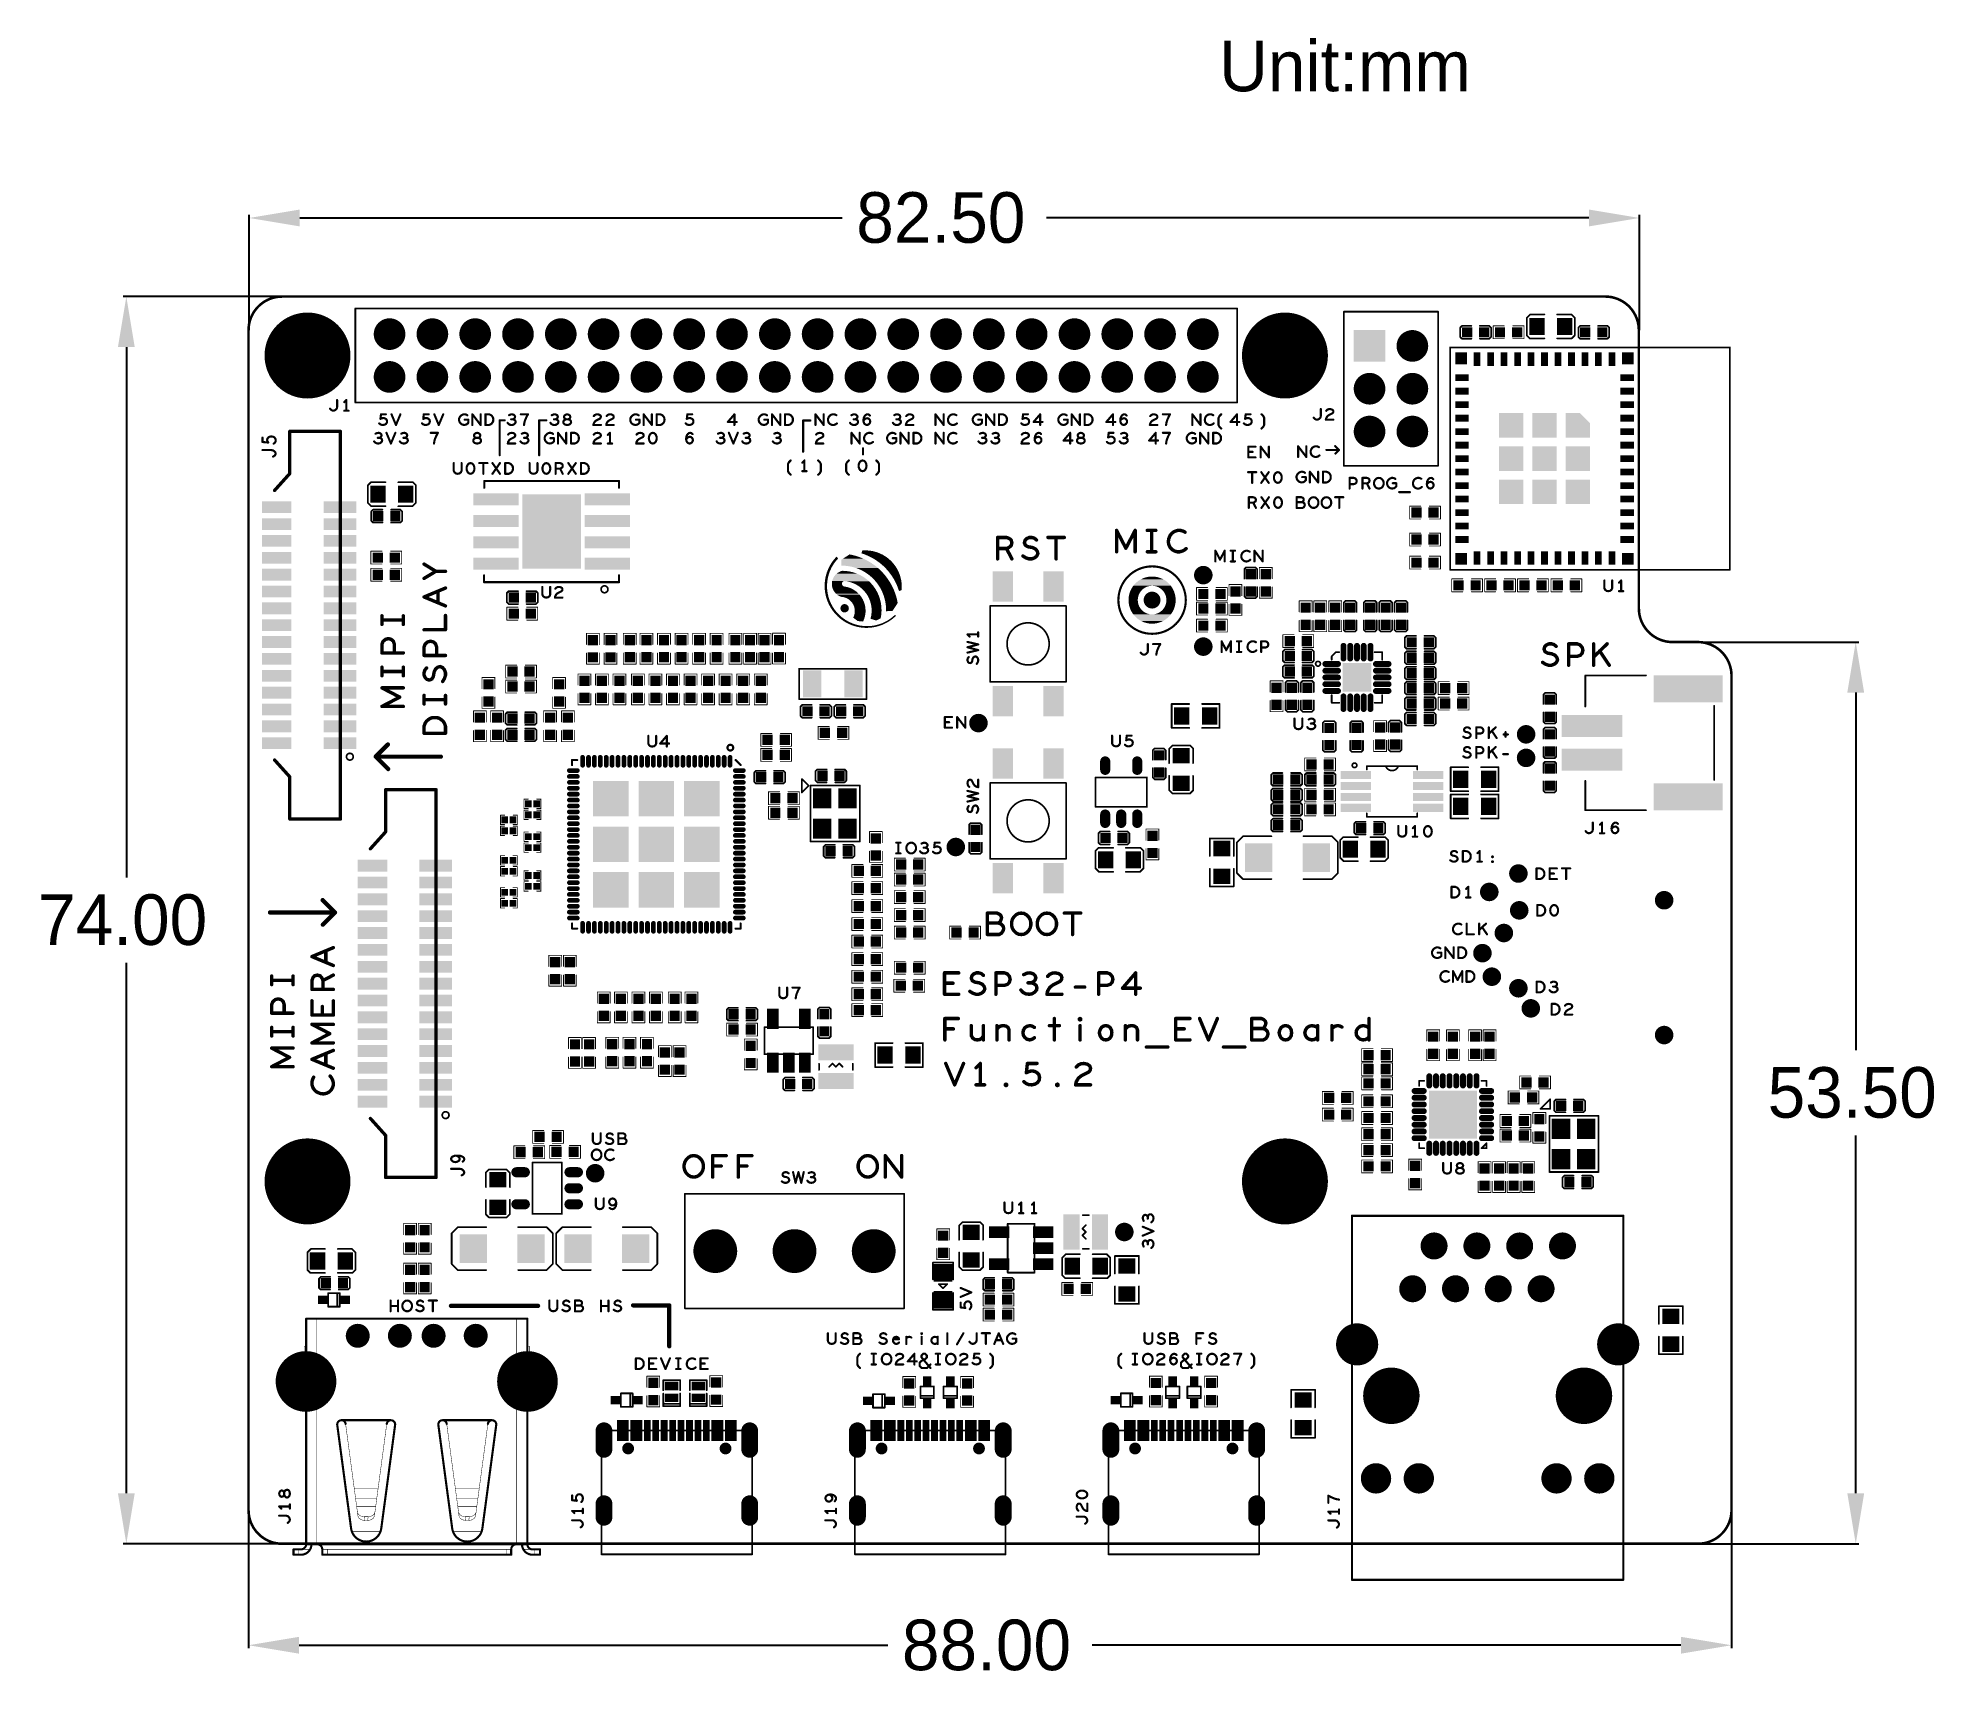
# Model space of a CAD drawing. Extents: x -11 to 101, y 2 to 100.
import ezdxf

# ---------------------------------------------------------------- set-up
doc = ezdxf.new("R2010")
doc.units = 0
doc.layers.get('0').update_dxf_attribs({"linetype": 'CONTINUOUS'})
doc.layers.get('DEFPOINTS').update_dxf_attribs({"linetype": 'CONTINUOUS'})
doc.layers.add('SILK_TOP_ART', color=251, linetype='CONTINUOUS')
doc.layers.add('SOLDER_TOP_ART', color=18, linetype='CONTINUOUS')
doc.dimstyles.get("Standard").update_dxf_attribs({"dimtxt": 3, "dimasz": 3, "dimexe": 0.18, "dimexo": 0, "dimgap": 1, "dimtad": 0, "dimtih": 1, "dimtoh": 1, "dimzin": 0, "dimcen": 0.09, "dimazin": 3, "dimtfac": 1, "dimtofl": 0, "dimtmove": 0, "dimatfit": 3})

msp = doc.modelspace()

# ---------------------------------------------------------------- texts
at = {"linetype": 'CONTINUOUS'}
msp.add_text('Unit:mm', height=3, dxfattribs=at).set_placement((58.591806, 96.676682))

# ---------------------------------------------------------------- blocks, each defined once
blk = doc.blocks.new('ROUND_309')
at = {"const_width": 0.05}
blk.add_lwpolyline([(-0.025, 0, 1), (0.025, 0, 1)], format="xyb", close=True, dxfattribs=at)
blk = doc.blocks.new('ROUND_326')
at = {"const_width": 0.1}
blk.add_lwpolyline([(-0.05, 0, 1), (0.05, 0, 1)], format="xyb", close=True, dxfattribs=at)
blk = doc.blocks.new('ROUND_312')
at = {"const_width": 0.1016}
blk.add_lwpolyline([(-0.0508, 0, 1), (0.0508, 0, 1)], format="xyb", close=True, dxfattribs=at)
blk = doc.blocks.new('ROUND_219')
at = {"const_width": 0.0508}
blk.add_lwpolyline([(-0.0254, 0, 1), (0.0254, 0, 1)], format="xyb", close=True, dxfattribs=at)
blk = doc.blocks.new('ROUND_165')
at = {"const_width": 0.0635}
blk.add_lwpolyline([(-0.03175, 0, 1), (0.03175, 0, 1)], format="xyb", close=True, dxfattribs=at)
blk = doc.blocks.new('ROUND_277')
at = {"const_width": 0.127}
blk.add_lwpolyline([(-0.0635, 0, 1), (0.0635, 0, 1)], format="xyb", close=True, dxfattribs=at)
blk = doc.blocks.new('ROUND_218')
at = {"const_width": 0.0762}
blk.add_lwpolyline([(-0.0381, 0, 1), (0.0381, 0, 1)], format="xyb", close=True, dxfattribs=at)
blk = doc.blocks.new('ROUND_25')
at = {"const_width": 0.0127}
blk.add_lwpolyline([(-0.00635, 0, 1), (0.00635, 0, 1)], format="xyb", close=True, dxfattribs=at)
blk = doc.blocks.new('ROUND_321')
at = {"const_width": 0.0254}
blk.add_lwpolyline([(-0.0127, 0, 1), (0.0127, 0, 1)], format="xyb", close=True, dxfattribs=at)
blk = doc.blocks.new('ROUND_341')
at = {"const_width": 2.55}
blk.add_lwpolyline([(-1.275, 0, 1), (1.275, 0, 1)], format="xyb", close=True, dxfattribs=at)
blk = doc.blocks.new('ROUND_344')
at = {"const_width": 1.8}
blk.add_lwpolyline([(-0.9, 0, 1), (0.9, 0, 1)], format="xyb", close=True, dxfattribs=at)
blk = doc.blocks.new('RECTANGLE_359')
blk.add_solid([(0.975, 0.35), (0.975, -0.35), (-0.975, 0.35), (-0.975, -0.35)])
blk = doc.blocks.new('SQUARE_360')
blk.add_solid([(0.2, 0.2), (0.2, -0.2), (-0.2, 0.2), (-0.2, -0.2)])
blk = doc.blocks.new('ROUND_330')
at = {"const_width": 0.35}
blk.add_lwpolyline([(-0.175, 0, 1), (0.175, 0, 1)], format="xyb", close=True, dxfattribs=at)
blk = doc.blocks.new('RECTANGLE_357')
blk.add_solid([(0.875, 0.35), (0.875, -0.35), (-0.875, 0.35), (-0.875, -0.35)])
blk = doc.blocks.new('RECTANGLE_373')
blk.add_solid([(0.29, 0.25), (0.29, -0.25), (-0.29, 0.25), (-0.29, -0.25)])
blk = doc.blocks.new('RECTANGLE_368')
blk.add_solid([(1.75, 2.2), (1.75, -2.2), (-1.75, 2.2), (-1.75, -2.2)])
blk = doc.blocks.new('RECTANGLE_356')
blk.add_solid([(0.475, 1.05), (0.475, -1.05), (-0.475, 1.05), (-0.475, -1.05)])
blk = doc.blocks.new('RECTANGLE_353')
blk.add_solid([(0.35, 0.6), (0.35, -0.6), (-0.35, 0.6), (-0.35, -0.6)])
blk = doc.blocks.new('ROUND_345')
at = {"const_width": 1.675}
blk.add_lwpolyline([(-0.8375, 0, 1), (0.8375, 0, 1)], format="xyb", close=True, dxfattribs=at)
blk = doc.blocks.new('RECTANGLE_363')
blk.add_solid([(0.55, 0.525), (0.55, -0.525), (-0.55, 0.525), (-0.55, -0.525)])
blk = doc.blocks.new('RECTANGLE_361')
blk.add_solid([(1.3454, 0.3548), (1.3454, -0.3548), (-1.3454, 0.3548), (-1.3454, -0.3548)])
blk = doc.blocks.new('SQUARE_333')
blk.add_solid([(0.304, 0.304), (0.304, -0.304), (-0.304, 0.304), (-0.304, -0.304)])
blk = doc.blocks.new('RECTANGLE_355')
blk.add_solid([(1.05, 0.475), (1.05, -0.475), (-1.05, 0.475), (-1.05, -0.475)])
blk = doc.blocks.new('SQUARE_347')
blk.add_solid([(0.939, 0.939), (0.939, -0.939), (-0.939, 0.939), (-0.939, -0.939)])
blk = doc.blocks.new('ROUND_346')
at = {"const_width": 0.939}
blk.add_lwpolyline([(-0.4695, 0, 1), (0.4695, 0, 1)], format="xyb", close=True, dxfattribs=at)
blk = doc.blocks.new('ROUND_303')
at = {"const_width": 0.8}
blk.add_lwpolyline([(-0.4, 0, 1), (0.4, 0, 1)], format="xyb", close=True, dxfattribs=at)
blk = doc.blocks.new('ROUND_338')
at = {"const_width": 0.55}
blk.add_lwpolyline([(-0.275, 0, 1), (0.275, 0, 1)], format="xyb", close=True, dxfattribs=at)
blk = doc.blocks.new('RECTANGLE_367')
blk.add_solid([(0.6, 0.9), (0.6, -0.9), (-0.6, 0.9), (-0.6, -0.9)])
blk = doc.blocks.new('RECTANGLE_332')
blk.add_solid([(0.4564, 0.5072), (0.4564, -0.5072), (-0.4564, 0.5072), (-0.4564, -0.5072)])
blk = doc.blocks.new('ROUND_259')
at = {"const_width": 1.25}
blk.add_lwpolyline([(-0.625, 0, 1), (0.625, 0, 1)], format="xyb", close=True, dxfattribs=at)
blk = doc.blocks.new('OBLONG_370')
at = {"const_width": 0.35}
blk.add_lwpolyline([(0.275, 0), (-0.275, 0)], dxfattribs=at)
at = {"const_width": 0.175}
for points in [[(-0.3625, 0, 1), (-0.1875, 0, 1)], [(0.1875, 0, 1), (0.3625, 0, 1)]]:
    blk.add_lwpolyline(points, format="xyb", close=True, dxfattribs=at)
blk = doc.blocks.new('RECTANGLE_365')
blk.add_solid([(2.05, 0.8), (2.05, -0.8), (-2.05, 0.8), (-2.05, -0.8)])
blk = doc.blocks.new('OBLONG_335')
at = {"const_width": 1}
blk.add_lwpolyline([(0, 0.4), (0, -0.4)], dxfattribs=at)
at = {"const_width": 0.5}
for points in [[(-0.25, 0.4, 1), (0.25, 0.4, 1)], [(-0.25, -0.4, 1), (0.25, -0.4, 1)]]:
    blk.add_lwpolyline(points, format="xyb", close=True, dxfattribs=at)
blk = doc.blocks.new('RECTANGLE_362')
blk.add_solid([(0.55, 0.6), (0.55, -0.6), (-0.55, 0.6), (-0.55, -0.6)])
blk = doc.blocks.new('RECTANGLE_331')
blk.add_solid([(0.5072, 0.4564), (0.5072, -0.4564), (-0.5072, 0.4564), (-0.5072, -0.4564)])
blk = doc.blocks.new('OBLONG_371')
at = {"const_width": 0.35}
blk.add_lwpolyline([(0, 0.275), (0, -0.275)], dxfattribs=at)
at = {"const_width": 0.175}
for points in [[(-0.0875, 0.275, 1), (0.0875, 0.275, 1)], [(-0.0875, -0.275, 1), (0.0875, -0.275, 1)]]:
    blk.add_lwpolyline(points, format="xyb", close=True, dxfattribs=at)
blk = doc.blocks.new('RECTANGLE_339')
blk.add_solid([(0.4, 0.25), (0.4, -0.25), (-0.4, 0.25), (-0.4, -0.25)])
blk = doc.blocks.new('RECTANGLE_364')
blk.add_solid([(0.55, 0.8), (0.55, -0.8), (-0.55, 0.8), (-0.55, -0.8)])
blk = doc.blocks.new('OBLONG_349')
at = {"const_width": 0.6}
blk.add_lwpolyline([(0, 0.25), (0, -0.25)], dxfattribs=at)
at = {"const_width": 0.3}
for points in [[(-0.15, 0.25, 1), (0.15, 0.25, 1)], [(-0.15, -0.25, 1), (0.15, -0.25, 1)]]:
    blk.add_lwpolyline(points, format="xyb", close=True, dxfattribs=at)
blk = doc.blocks.new('OBLONG_348')
at = {"const_width": 0.6}
blk.add_lwpolyline([(0.25, 0), (-0.25, 0)], dxfattribs=at)
at = {"const_width": 0.3}
for points in [[(-0.4, 0, 1), (-0.1, 0, 1)], [(0.1, 0, 1), (0.4, 0, 1)]]:
    blk.add_lwpolyline(points, format="xyb", close=True, dxfattribs=at)
blk = doc.blocks.new('SQUARE_378')
blk.add_solid([(1.425, 1.425), (1.425, -1.425), (-1.425, 1.425), (-1.425, -1.425)])
blk = doc.blocks.new('OBLONG_375')
at = {"const_width": 0.28}
blk.add_lwpolyline([(0.235, 0), (-0.235, 0)], dxfattribs=at)
at = {"const_width": 0.14}
for points in [[(-0.305, 0, 1), (-0.165, 0, 1)], [(0.165, 0, 1), (0.305, 0, 1)]]:
    blk.add_lwpolyline(points, format="xyb", close=True, dxfattribs=at)
blk = doc.blocks.new('ROUND_342')
at = {"const_width": 1.3}
blk.add_lwpolyline([(-0.65, 0, 1), (0.65, 0, 1)], format="xyb", close=True, dxfattribs=at)
blk = doc.blocks.new('ROUND_372')
at = {"const_width": 0.71}
blk.add_lwpolyline([(-0.355, 0, 1), (0.355, 0, 1)], format="xyb", close=True, dxfattribs=at)
blk = doc.blocks.new('RECTANGLE_358')
blk.add_solid([(0.9, 0.24), (0.9, -0.24), (-0.9, 0.24), (-0.9, -0.24)])
blk = doc.blocks.new('OBLONG_376')
at = {"const_width": 0.28}
blk.add_lwpolyline([(0, 0.235), (0, -0.235)], dxfattribs=at)
at = {"const_width": 0.14}
for points in [[(-0.07, 0.235, 1), (0.07, 0.235, 1)], [(-0.07, -0.235, 1), (0.07, -0.235, 1)]]:
    blk.add_lwpolyline(points, format="xyb", close=True, dxfattribs=at)
blk = doc.blocks.new('RECTANGLE_369')
blk.add_solid([(0.81, 0.85), (0.81, -0.85), (-0.81, 0.85), (-0.81, -0.85)])
blk = doc.blocks.new('RECTANGLE_366')
blk.add_solid([(1.8, 0.65), (1.8, -0.65), (-1.8, 0.65), (-1.8, -0.65)])
blk = doc.blocks.new('OBLONG_334')
at = {"const_width": 1}
blk.add_lwpolyline([(0, 0.55), (0, -0.55)], dxfattribs=at)
at = {"const_width": 0.5}
for points in [[(-0.25, 0.55, 1), (0.25, 0.55, 1)], [(-0.25, -0.55, 1), (0.25, -0.55, 1)]]:
    blk.add_lwpolyline(points, format="xyb", close=True, dxfattribs=at)
blk = doc.blocks.new('OBLONG_350')
at = {"const_width": 0.35}
blk.add_lwpolyline([(0.375, 0), (-0.375, 0)], dxfattribs=at)
at = {"const_width": 0.175}
for points in [[(-0.4625, 0, 1), (-0.2875, 0, 1)], [(0.2875, 0, 1), (0.4625, 0, 1)]]:
    blk.add_lwpolyline(points, format="xyb", close=True, dxfattribs=at)
blk = doc.blocks.new('SQUARE_377')
blk.add_solid([(0.85, 0.85), (0.85, -0.85), (-0.85, 0.85), (-0.85, -0.85)])
blk = doc.blocks.new('RECTANGLE_354')
blk.add_solid([(0.2, 0.62), (0.2, -0.62), (-0.2, 0.62), (-0.2, -0.62)])
blk = doc.blocks.new('RECTANGLE_352')
blk.add_solid([(0.6, 0.35), (0.6, -0.35), (-0.6, 0.35), (-0.6, -0.35)])
blk = doc.blocks.new('OBLONG_351')
at = {"const_width": 0.35}
blk.add_lwpolyline([(0, 0.375), (0, -0.375)], dxfattribs=at)
at = {"const_width": 0.175}
for points in [[(-0.0875, 0.375, 1), (0.0875, 0.375, 1)], [(-0.0875, -0.375, 1), (0.0875, -0.375, 1)]]:
    blk.add_lwpolyline(points, format="xyb", close=True, dxfattribs=at)
blk = doc.blocks.new('RECTANGLE_374')
blk.add_solid([(0.25, 0.29), (0.25, -0.29), (-0.25, 0.29), (-0.25, -0.29)])
blk = doc.blocks.new('RECTANGLE_307')
blk.add_solid([(0.4, 0.2), (0.4, -0.2), (-0.4, 0.2), (-0.4, -0.2)])
blk = doc.blocks.new('ROUND_247')
at = {"const_width": 0.5}
blk.add_lwpolyline([(-0.25, 0, 1), (0.25, 0, 1)], format="xyb", close=True, dxfattribs=at)
blk = doc.blocks.new('ROUND_343')
at = {"const_width": 0.9}
blk.add_lwpolyline([(-0.45, 0, 1), (0.45, 0, 1)], format="xyb", close=True, dxfattribs=at)
blk = doc.blocks.new('RECTANGLE_308')
blk.add_solid([(0.2, 0.4), (0.2, -0.4), (-0.2, 0.4), (-0.2, -0.4)])
blk = doc.blocks.new('SQUARE_306')
blk.add_solid([(0.35, 0.35), (0.35, -0.35), (-0.35, 0.35), (-0.35, -0.35)])
blk = doc.blocks.new('*U167')
at = {"color": 0, "linetype": 'CONTINUOUS'}
blk.add_text('82.50', height=3, dxfattribs=at).set_placement((37.06, 87.69))
blk = doc.blocks.new('*D162')
at = {"color": 0, "linetype": 'CONTINUOUS'}
for p, q in [((1.04, 82.5), (1.04, 89.34)), ((4.04, 89.16), (36.23, 89.16)), ((80.54, 89.16), (48.35, 89.16)), ((83.54, 82.5), (83.54, 89.34))]:
    blk.add_line(p, q, dxfattribs=at)
for points in [[(4.04, 89.66), (4.04, 88.66), (1.04, 89.16)], [(80.54, 89.66), (80.54, 88.66), (83.54, 89.16)]]:
    blk.add_solid(points, dxfattribs=at)
at = {"layer": 'DEFPOINTS', "color": 0, "linetype": 'CONTINUOUS'}
for p in [(83.54, 89.16), (1.04, 82.5), (83.54, 82.5)]:
    blk.add_point(p, dxfattribs=at)
at = {"linetype": 'CONTINUOUS'}
blk.add_blockref('*U167', (0, 0), dxfattribs=at)
blk = doc.blocks.new('*U168')
at = {"color": 0, "linetype": 'CONTINUOUS'}
blk.add_text('74.00', height=3, dxfattribs=at).set_placement((-11.49, 46.03))
blk = doc.blocks.new('*D163')
at = {"color": 0, "linetype": 'CONTINUOUS'}
for p, q in [((3.04, 84.5), (-6.43, 84.5)), ((-6.25, 81.5), (-6.25, 50.03)), ((-6.25, 13.5), (-6.25, 44.97)), ((3.04, 10.5), (-6.43, 10.5))]:
    blk.add_line(p, q, dxfattribs=at)
for points in [[(-6.75, 81.5), (-5.75, 81.5), (-6.25, 84.5)], [(-6.75, 13.5), (-5.75, 13.5), (-6.25, 10.5)]]:
    blk.add_solid(points, dxfattribs=at)
at = {"layer": 'DEFPOINTS', "color": 0, "linetype": 'CONTINUOUS'}
for p in [(3.04, 84.5), (-6.25, 10.5), (3.04, 10.5)]:
    blk.add_point(p, dxfattribs=at)
at = {"linetype": 'CONTINUOUS'}
blk.add_blockref('*U168', (0, 0), dxfattribs=at)
blk = doc.blocks.new('*U169')
at = {"color": 0, "linetype": 'CONTINUOUS'}
blk.add_text('88.00', height=3, dxfattribs=at).set_placement((39.77, 3))
blk = doc.blocks.new('*D164')
at = {"color": 0, "linetype": 'CONTINUOUS'}
for p, q in [((1, 12.54), (1, 4.3)), ((89, 12.5), (89, 4.3)), ((4, 4.48), (38.94, 4.48)), ((86, 4.48), (51.06, 4.48))]:
    blk.add_line(p, q, dxfattribs=at)
for points in [[(4, 4.98), (4, 3.98), (1, 4.48)], [(86, 4.98), (86, 3.98), (89, 4.48)]]:
    blk.add_solid(points, dxfattribs=at)
at = {"layer": 'DEFPOINTS', "color": 0, "linetype": 'CONTINUOUS'}
for p in [(1, 12.54), (89, 12.5), (1, 4.48)]:
    blk.add_point(p, dxfattribs=at)
at = {"linetype": 'CONTINUOUS'}
blk.add_blockref('*U169', (0, 0), dxfattribs=at)
blk = doc.blocks.new('*U170')
at = {"color": 0, "linetype": 'CONTINUOUS'}
blk.add_text('53.50', height=3, dxfattribs=at).set_placement((91.14, 35.78))
blk = doc.blocks.new('*D165')
at = {"color": 0, "linetype": 'CONTINUOUS'}
for p, q in [((87, 64), (96.55, 64)), ((96.37, 61), (96.37, 39.78)), ((96.37, 13.5), (96.37, 34.72)), ((87.04, 10.5), (96.55, 10.5))]:
    blk.add_line(p, q, dxfattribs=at)
for points in [[(95.87, 61), (96.87, 61), (96.37, 64)], [(95.87, 13.5), (96.87, 13.5), (96.37, 10.5)]]:
    blk.add_solid(points, dxfattribs=at)
at = {"layer": 'DEFPOINTS', "color": 0, "linetype": 'CONTINUOUS'}
for p in [(87, 64), (87.04, 10.5), (96.37, 10.5)]:
    blk.add_point(p, dxfattribs=at)
at = {"linetype": 'CONTINUOUS'}
blk.add_blockref('*U170', (0, 0), dxfattribs=at)

# ---------------------------------------------------------------- dimensions: what is measured, and where the dimension line sits
for base, p1, p2, picture, middle in [((83.5381, 89.161098), (1.0381, 82.5), (83.5381, 82.5), '*D162', (42.2881, 89.161098)), ((1, 4.475539), (89, 12.5), (1, 12.5381), '*D164', (45, 4.475539))]:
    dim = msp.add_linear_dim(base=base, p1=p1, p2=p2, dimstyle='Standard', dxfattribs=at)
    dim.commit()
    dim.dimension.update_dxf_attribs({"geometry": picture, "text_midpoint": middle})
for base, p1, p2, picture, middle in [((-6.246704, 10.5), (3.0381, 84.5), (3.0381, 10.5), '*D163', (-6.246704, 47.5)), ((96.374412, 10.5), (87, 64), (87.0381, 10.5), '*D165', (96.374412, 37.25))]:
    dim = msp.add_linear_dim(base=base, p1=p1, p2=p2, angle=90, dimstyle='Standard', dxfattribs=at)
    dim.commit()
    dim.dimension.update_dxf_attribs({"geometry": picture, "text_midpoint": middle})

# ---------------------------------------------------------------- linework, layer by layer
at = {"layer": 'SILK_TOP_ART'}
for points, const_width in [([(3, 84.5, 0.4142136), (1, 82.5)], 0.1524), ([(83.5, 82.5, 0.4142136), (81.5, 84.5)], 0.1524), ([(83.5, 66, 0.4142136), (85.5, 64)], 0.1524), ([(89, 62, 0.4142136), (87, 64)], 0.1524), ([(68.5042, 56.5877, 0.6144481), (69.2042, 56.5877)], 0.1016), ([(6.7608, 17.6131, 1), (6.2652, 17.5467)], 0.127), ([(9.6984, 17.5467, 1), (9.2028, 17.6131)], 0.127), ([(12.7608, 17.6131, 1), (12.2652, 17.5467)], 0.127), ([(15.6984, 17.5467, 1), (15.2028, 17.6131)], 0.127), ([(1, 12.5, 0.4142136), (3, 10.5)], 0.1524), ([(87, 10.5, 0.4142136), (89, 12.5)], 0.1524), ([(7.0862, 11.4136, 0.8750449), (8.8774, 11.4136)], 0.127), ([(13.0862, 11.4136, 0.8750449), (14.8774, 11.4136)], 0.127), ([(4.1148, 9.8499, 0.4142136), (4.7348, 10.4699)], 0.127), ([(4.1148, 10.1679, 0.4142136), (4.4168, 10.4699)], 0.127), ([(5.3748, 10.1699, 0.4142136), (5.0748, 10.4699)], 0.127), ([(16.8888, 10.4699, 0.4142136), (16.5888, 10.1699)], 0.127), ([(17.2288, 10.4699, 0.4142136), (17.8488, 9.8499)], 0.127), ([(17.5468, 10.4699, 0.4142136), (17.8488, 10.1679)], 0.127)]:
    msp.add_lwpolyline(points, format="xyb", dxfattribs=dict(at, const_width=const_width))
for points, const_width in [([(35, 84.5), (3, 84.5)], 0.1524), ([(7.338, 83.794), (59.662, 83.794)], 0.1016), ([(7.338, 78.206), (7.338, 83.794)], 0.1016), ([(81.5, 84.5), (35, 84.5)], 0.1524), ([(59.662, 83.794), (59.662, 78.206)], 0.1016), ([(71.5852, 83.602), (65.9972, 83.602)], 0.1016), ([(65.9972, 83.602), (65.9972, 74.458)], 0.1016), ([(71.5852, 74.4599), (71.5852, 83.602)], 0.1016), ([(1, 82.5), (1, 12.5)], 0.1524), ([(72.9002, 82.6531), (73.0051, 82.758)], 0.1016), ([(72.9002, 82.0973), (72.9002, 82.6531)], 0.1016), ([(73.0051, 82.758), (73.5606, 82.758)], 0.1016), ([(74.6274, 82.758), (74.0686, 82.758)], 0.1016), ([(74.729, 82.6564), (74.6274, 82.758)], 0.1016), ([(74.729, 82.0976), (74.729, 82.6564)], 0.1016), ([(74.856, 82.758), (74.856, 81.996)], 0.0508), ([(75.5164, 82.758), (74.856, 82.758)], 0.0508), ([(76.0244, 82.758), (76.6848, 82.758)], 0.0508), ([(76.6848, 82.758), (76.6848, 81.996)], 0.0508), ([(76.8526, 83.2358), (77.0558, 83.439)], 0.1016), ([(76.8526, 82.1944), (76.8526, 83.2358)], 0.1016), ([(77.0558, 83.439), (77.894, 83.439)], 0.1016), ([(79.4942, 83.439), (78.656, 83.439)], 0.1016), ([(79.6974, 83.2358), (79.4942, 83.439)], 0.1016), ([(79.6974, 82.1944), (79.6974, 83.2358)], 0.1016), ([(80.0122, 82.758), (79.9106, 82.6564)], 0.1016), ([(79.9106, 82.6564), (79.9106, 82.0976)], 0.1016), ([(80.571, 82.758), (80.0122, 82.758)], 0.1016), ([(81.079, 82.758), (81.6378, 82.758)], 0.1016), ([(81.6378, 82.758), (81.7394, 82.6567)], 0.1016), ([(81.7394, 82.6567), (81.7394, 82.1009)], 0.1016), ([(83.5, 66), (83.5, 82.5)], 0.1524), ([(72.3025, 68.2831), (72.3025, 81.4832)], 0.1016), ([(72.3025, 81.4832), (83.5024, 81.4832)], 0.1016), ([(73.0018, 81.996), (72.9002, 82.0973)], 0.1016), ([(73.5606, 81.996), (73.0018, 81.996)], 0.1016), ([(74.0686, 81.996), (74.6274, 81.996)], 0.1016), ([(74.6274, 81.996), (74.729, 82.0976)], 0.1016), ([(74.856, 81.996), (75.5164, 81.996)], 0.0508), ([(76.6848, 81.996), (76.0244, 81.996)], 0.0508), ([(77.0304, 82.0166), (76.8526, 82.1944)], 0.1016), ([(77.894, 82.0166), (77.0304, 82.0166)], 0.1016), ([(78.656, 82.0166), (79.5196, 82.0166)], 0.1016), ([(79.5196, 82.0166), (79.6974, 82.1944)], 0.1016), ([(79.9106, 82.0976), (80.0122, 81.996)], 0.1016), ([(80.0122, 81.996), (80.571, 81.996)], 0.1016), ([(81.6345, 81.996), (81.079, 81.996)], 0.1016), ([(81.7394, 82.1009), (81.6345, 81.996)], 0.1016), ([(83.5024, 81.4832), (83.5024, 68.2831)], 0.1016), ([(83.5024, 68.2831), (83.5039, 81.4832)], 0.1016), ([(83.5039, 81.4832), (88.9024, 81.4832)], 0.1016), ([(88.9024, 81.4832), (88.9024, 68.2831)], 0.1016), ([(5.8335, 77.851), (5.8865, 77.7875)], 0.127), ([(6.1722, 77.7875), (6.2357, 77.851)], 0.127), ([(6.2357, 77.851), (6.2569, 77.9357)], 0.127), ([(6.2569, 77.9357), (6.2569, 78.359)], 0.127), ([(6.8072, 78.359), (6.6802, 78.232)], 0.127), ([(6.8072, 77.724), (6.8072, 78.359)], 0.127), ([(59.662, 78.206), (7.338, 78.206)], 0.1016), ([(64.6269, 77.4023), (64.6269, 77.8256)], 0.127), ([(65.0126, 77.7833), (65.0867, 77.815)], 0.127), ([(65.0867, 77.815), (65.1714, 77.8256)], 0.127), ([(65.1714, 77.8256), (65.2772, 77.8044)], 0.127), ([(5.8865, 77.7875), (5.9499, 77.7452)], 0.127), ([(5.9499, 77.7452), (6.024, 77.724)], 0.127), ([(6.024, 77.724), (6.1087, 77.7452)], 0.127), ([(6.1087, 77.7452), (6.1722, 77.7875)], 0.127), ([(6.6802, 77.724), (6.9342, 77.724)], 0.127), ([(8.754, 76.9735), (8.8175, 76.9206)], 0.127), ([(8.8175, 76.9206), (8.8915, 76.8889)], 0.127), ([(8.8281, 77.2381), (8.8598, 77.5133)], 0.127), ([(8.9233, 77.2805), (8.8281, 77.2381)], 0.127), ([(8.8598, 77.5133), (9.1455, 77.5133)], 0.127), ([(8.8915, 76.8889), (8.9868, 76.8783)], 0.127), ([(8.9974, 77.291), (8.9233, 77.2805)], 0.127), ([(8.9868, 76.8783), (9.0821, 76.8995)], 0.127), ([(9.0715, 77.2805), (8.9974, 77.291)], 0.127), ([(9.1455, 77.2381), (9.0715, 77.2805)], 0.127), ([(9.0821, 76.8995), (9.1561, 76.9418)], 0.127), ([(9.1985, 77.1852), (9.1455, 77.2381)], 0.127), ([(9.1561, 76.9418), (9.2091, 77.0159)], 0.127), ([(9.2196, 77.1005), (9.1985, 77.1852)], 0.127), ([(9.2091, 77.0159), (9.2196, 77.1005)], 0.127), ([(9.4842, 77.5133), (9.7488, 76.8783)], 0.127), ([(9.7488, 76.8783), (10.0134, 77.5133)], 0.127), ([(11.294, 76.9735), (11.3575, 76.9206)], 0.127), ([(11.3575, 76.9206), (11.4315, 76.8889)], 0.127), ([(11.3681, 77.2381), (11.3998, 77.5133)], 0.127), ([(11.4633, 77.2805), (11.3681, 77.2381)], 0.127), ([(11.3998, 77.5133), (11.6855, 77.5133)], 0.127), ([(11.4315, 76.8889), (11.5268, 76.8783)], 0.127), ([(11.5374, 77.291), (11.4633, 77.2805)], 0.127), ([(11.5268, 76.8783), (11.6221, 76.8995)], 0.127), ([(11.6115, 77.2805), (11.5374, 77.291)], 0.127), ([(11.6855, 77.2381), (11.6115, 77.2805)], 0.127), ([(11.6221, 76.8995), (11.6961, 76.9418)], 0.127), ([(11.7385, 77.1852), (11.6855, 77.2381)], 0.127), ([(11.6961, 76.9418), (11.7491, 77.0159)], 0.127), ([(11.7596, 77.1005), (11.7385, 77.1852)], 0.127), ([(11.7491, 77.0159), (11.7596, 77.1005)], 0.127), ([(12.0242, 77.5133), (12.2888, 76.8783)], 0.127), ([(12.2888, 76.8783), (12.5534, 77.5133)], 0.127), ([(13.4916, 77.2381), (13.5128, 77.3016)], 0.127), ([(13.4916, 77.164), (13.4916, 77.2381)], 0.127), ([(13.5128, 77.0794), (13.4916, 77.164)], 0.127), ([(13.5128, 77.3016), (13.5551, 77.3757)], 0.127), ([(13.5551, 77.0053), (13.5128, 77.0794)], 0.127), ([(13.5551, 77.3757), (13.6186, 77.4392)], 0.127), ([(13.6186, 76.9418), (13.5551, 77.0053)], 0.127), ([(13.6186, 77.4392), (13.6821, 77.4815)], 0.127), ([(13.6927, 76.8995), (13.6186, 76.9418)], 0.127), ([(13.6821, 77.4815), (13.7668, 77.5133)], 0.127), ([(13.7986, 76.8783), (13.6927, 76.8995)], 0.127), ([(13.7668, 77.5133), (13.8409, 77.5133)], 0.127), ([(13.9044, 76.8995), (13.7986, 76.8783)], 0.127), ([(13.8303, 77.1958), (14.042, 77.1958)], 0.127), ([(13.8409, 77.5133), (13.9255, 77.4921)], 0.127), ([(13.9785, 76.9418), (13.9044, 76.8995)], 0.127), ([(13.9255, 77.4921), (13.9891, 77.4498)], 0.127), ([(14.042, 77.0053), (13.9785, 76.9418)], 0.127), ([(14.042, 77.1958), (14.042, 77.0053)], 0.127), ([(14.2854, 76.8783), (14.2854, 77.5133)], 0.127), ([(14.2854, 77.5133), (14.7722, 76.8783)], 0.127), ([(14.7722, 76.8783), (14.7722, 77.5133)], 0.127), ([(15.058, 76.8783), (15.058, 77.5133)], 0.127), ([(15.058, 77.5133), (15.2696, 77.5133)], 0.127), ([(15.2696, 76.8783), (15.058, 76.8783)], 0.127), ([(15.2696, 77.5133), (15.3543, 77.4815)], 0.127), ([(15.3543, 76.91), (15.2696, 76.8783)], 0.127), ([(15.3543, 77.4815), (15.4178, 77.4392)], 0.127), ([(15.4178, 76.9524), (15.3543, 76.91)], 0.127), ([(15.4178, 77.4392), (15.4707, 77.3757)], 0.127), ([(15.4707, 77.0159), (15.4178, 76.9524)], 0.127), ([(15.4707, 77.3757), (15.5131, 77.3016)], 0.127), ([(15.5131, 77.09), (15.4707, 77.0159)], 0.127), ([(15.5131, 77.3016), (15.5236, 77.1958)], 0.127), ([(15.5236, 77.1958), (15.5131, 77.09)], 0.127), ([(15.9068, 75.0876), (15.9068, 77.1577)], 0.127), ([(15.9068, 77.1577), (16.2052, 77.1577)], 0.127), ([(16.374, 77.0053), (16.4375, 76.9312)], 0.127), ([(16.4375, 76.9312), (16.5221, 76.8889)], 0.127), ([(16.5539, 77.5027), (16.4586, 77.4604)], 0.127), ([(16.5221, 76.8889), (16.6174, 76.8783)], 0.127), ([(16.6491, 77.5133), (16.5539, 77.5027)], 0.127), ([(16.6809, 77.217), (16.5856, 77.217)], 0.127), ([(16.6174, 76.8783), (16.7021, 76.8889)], 0.127), ([(16.7444, 77.4815), (16.6491, 77.5133)], 0.127), ([(16.6809, 77.217), (16.7444, 77.2487)], 0.127), ([(16.755, 77.1958), (16.6809, 77.217)], 0.127), ([(16.7021, 76.8889), (16.7867, 76.9418)], 0.127), ([(16.7973, 77.4286), (16.7444, 77.4815)], 0.127), ([(16.7444, 77.2487), (16.7973, 77.3016)], 0.127), ([(16.8291, 77.1429), (16.755, 77.1958)], 0.127), ([(16.7867, 76.9418), (16.8396, 77.0053)], 0.127), ([(16.8185, 77.3651), (16.7973, 77.4286)], 0.127), ([(16.7973, 77.3016), (16.8185, 77.3651)], 0.127), ([(16.8502, 77.0688), (16.8291, 77.1429)], 0.127), ([(16.8396, 77.0053), (16.8502, 77.0688)], 0.127), ([(17.5805, 77.5133), (17.1571, 77.5133)], 0.127), ([(17.3476, 76.8783), (17.3688, 77.0159)], 0.127), ([(17.3688, 77.0159), (17.4006, 77.1323)], 0.127), ([(17.4006, 77.1323), (17.4429, 77.2381)], 0.127), ([(17.4429, 77.2381), (17.4958, 77.3545)], 0.127), ([(17.4958, 77.3545), (17.5805, 77.5133)], 0.127), ([(18.2468, 75.0876), (18.2468, 77.1577)], 0.127), ([(18.2468, 77.1577), (18.669, 77.1577)], 0.127), ([(18.914, 77.0053), (18.9775, 76.9312)], 0.127), ([(18.9775, 76.9312), (19.0621, 76.8889)], 0.127), ([(19.0939, 77.5027), (18.9986, 77.4604)], 0.127), ([(19.0621, 76.8889), (19.1574, 76.8783)], 0.127), ([(19.1891, 77.5133), (19.0939, 77.5027)], 0.127), ([(19.2209, 77.217), (19.1256, 77.217)], 0.127), ([(19.1574, 76.8783), (19.2421, 76.8889)], 0.127), ([(19.2844, 77.4815), (19.1891, 77.5133)], 0.127), ([(19.2209, 77.217), (19.2844, 77.2487)], 0.127), ([(19.295, 77.1958), (19.2209, 77.217)], 0.127), ([(19.2421, 76.8889), (19.3267, 76.9418)], 0.127), ([(19.3373, 77.4286), (19.2844, 77.4815)], 0.127), ([(19.2844, 77.2487), (19.3373, 77.3016)], 0.127), ([(19.3691, 77.1429), (19.295, 77.1958)], 0.127), ([(19.3267, 76.9418), (19.3796, 77.0053)], 0.127), ([(19.3585, 77.3651), (19.3373, 77.4286)], 0.127), ([(19.3373, 77.3016), (19.3585, 77.3651)], 0.127), ([(19.3902, 77.0688), (19.3691, 77.1429)], 0.127), ([(19.3796, 77.0053), (19.3902, 77.0688)], 0.127), ([(19.6971, 77.1217), (19.676, 77.0476)], 0.127), ([(19.676, 77.0476), (19.6971, 76.9735)], 0.127), ([(19.7606, 77.1852), (19.6971, 77.1217)], 0.127), ([(19.6971, 76.9735), (19.7501, 76.9206)], 0.127), ([(19.7183, 77.3651), (19.7501, 77.4392)], 0.127), ([(19.7395, 77.291), (19.7183, 77.3651)], 0.127), ([(19.7924, 77.2381), (19.7395, 77.291)], 0.127), ([(19.7501, 77.4392), (19.8241, 77.4921)], 0.127), ([(19.7501, 76.9206), (19.8347, 76.8889)], 0.127), ([(19.8559, 77.217), (19.7606, 77.1852)], 0.127), ([(19.8559, 77.217), (19.7924, 77.2381)], 0.127), ([(19.8241, 77.4921), (19.9088, 77.5133)], 0.127), ([(19.8347, 76.8889), (19.9088, 76.8783)], 0.127), ([(19.9617, 77.217), (19.8559, 77.217)], 0.127), ([(19.9617, 77.217), (19.8559, 77.217)], 0.127), ([(19.9088, 77.5133), (19.9935, 77.4921)], 0.127), ([(19.9088, 76.8783), (19.9829, 76.8889)], 0.127), ([(20.0252, 77.2381), (19.9617, 77.217)], 0.127), ([(20.057, 77.1852), (19.9617, 77.217)], 0.127), ([(19.9829, 76.8889), (20.0675, 76.9206)], 0.127), ([(19.9935, 77.4921), (20.0675, 77.4392)], 0.127), ([(20.0781, 77.291), (20.0252, 77.2381)], 0.127), ([(20.1205, 77.1217), (20.057, 77.1852)], 0.127), ([(20.0675, 77.4392), (20.0993, 77.3651)], 0.127), ([(20.0675, 76.9206), (20.1205, 76.9735)], 0.127), ([(20.0993, 77.3651), (20.0781, 77.291)], 0.127), ([(20.1416, 77.0476), (20.1205, 77.1217)], 0.127), ([(20.1205, 76.9735), (20.1416, 77.0476)], 0.127), ([(21.4857, 76.9735), (21.4645, 76.8783)], 0.127), ([(21.4645, 76.8783), (21.9091, 76.8783)], 0.127), ([(21.4857, 77.4075), (21.5492, 77.471)], 0.127), ([(21.5492, 77.0794), (21.4857, 76.9735)], 0.127), ([(21.5492, 77.471), (21.6233, 77.5027)], 0.127), ([(21.6445, 77.1535), (21.5492, 77.0794)], 0.127), ([(21.6233, 77.5027), (21.708, 77.5133)], 0.127), ([(21.8561, 77.2593), (21.6445, 77.1535)], 0.127), ([(21.708, 77.5133), (21.8138, 77.4921)], 0.127), ([(21.8138, 77.4921), (21.8879, 77.4392)], 0.127), ([(21.8985, 77.3122), (21.8561, 77.2593)], 0.127), ([(21.8879, 77.4392), (21.9091, 77.3757)], 0.127), ([(21.9091, 77.3757), (21.8985, 77.3122)], 0.127), ([(22.2477, 76.9735), (22.2265, 76.8783)], 0.127), ([(22.2265, 76.8783), (22.6711, 76.8783)], 0.127), ([(22.2477, 77.4075), (22.3112, 77.471)], 0.127), ([(22.3112, 77.0794), (22.2477, 76.9735)], 0.127), ([(22.3112, 77.471), (22.3853, 77.5027)], 0.127), ([(22.4065, 77.1535), (22.3112, 77.0794)], 0.127), ([(22.3853, 77.5027), (22.47, 77.5133)], 0.127), ([(22.6181, 77.2593), (22.4065, 77.1535)], 0.127), ([(22.47, 77.5133), (22.5758, 77.4921)], 0.127), ([(22.5758, 77.4921), (22.6499, 77.4392)], 0.127), ([(22.6605, 77.3122), (22.6181, 77.2593)], 0.127), ([(22.6499, 77.4392), (22.6711, 77.3757)], 0.127), ([(22.6711, 77.3757), (22.6605, 77.3122)], 0.127), ([(23.6516, 77.2381), (23.6728, 77.3016)], 0.127), ([(23.6516, 77.164), (23.6516, 77.2381)], 0.127), ([(23.6728, 77.0794), (23.6516, 77.164)], 0.127), ([(23.6728, 77.3016), (23.7151, 77.3757)], 0.127), ([(23.7151, 77.0053), (23.6728, 77.0794)], 0.127), ([(23.7151, 77.3757), (23.7786, 77.4392)], 0.127), ([(23.7786, 76.9418), (23.7151, 77.0053)], 0.127), ([(23.7786, 77.4392), (23.8421, 77.4815)], 0.127), ([(23.8527, 76.8995), (23.7786, 76.9418)], 0.127), ([(23.8421, 77.4815), (23.9268, 77.5133)], 0.127), ([(23.9586, 76.8783), (23.8527, 76.8995)], 0.127), ([(23.9268, 77.5133), (24.0009, 77.5133)], 0.127), ([(24.0644, 76.8995), (23.9586, 76.8783)], 0.127), ([(23.9903, 77.1958), (24.202, 77.1958)], 0.127), ([(24.0009, 77.5133), (24.0855, 77.4921)], 0.127), ([(24.1385, 76.9418), (24.0644, 76.8995)], 0.127), ([(24.0855, 77.4921), (24.1491, 77.4498)], 0.127), ([(24.202, 77.0053), (24.1385, 76.9418)], 0.127), ([(24.202, 77.1958), (24.202, 77.0053)], 0.127), ([(24.4454, 76.8783), (24.4454, 77.5133)], 0.127), ([(24.4454, 77.5133), (24.9322, 76.8783)], 0.127), ([(24.9322, 76.8783), (24.9322, 77.5133)], 0.127), ([(25.218, 76.8783), (25.218, 77.5133)], 0.127), ([(25.218, 77.5133), (25.4296, 77.5133)], 0.127), ([(25.4296, 76.8783), (25.218, 76.8783)], 0.127), ([(25.4296, 77.5133), (25.5143, 77.4815)], 0.127), ([(25.5143, 76.91), (25.4296, 76.8783)], 0.127), ([(25.5143, 77.4815), (25.5778, 77.4392)], 0.127), ([(25.5778, 76.9524), (25.5143, 76.91)], 0.127), ([(25.5778, 77.4392), (25.6307, 77.3757)], 0.127), ([(25.6307, 77.0159), (25.5778, 76.9524)], 0.127), ([(25.6307, 77.3757), (25.6731, 77.3016)], 0.127), ([(25.6731, 77.09), (25.6307, 77.0159)], 0.127), ([(25.6731, 77.3016), (25.6836, 77.1958)], 0.127), ([(25.6836, 77.1958), (25.6731, 77.09)], 0.127), ([(26.934, 76.9735), (26.9975, 76.9206)], 0.127), ([(26.9975, 76.9206), (27.0715, 76.8889)], 0.127), ([(27.0081, 77.2381), (27.0398, 77.5133)], 0.127), ([(27.1033, 77.2805), (27.0081, 77.2381)], 0.127), ([(27.0398, 77.5133), (27.3255, 77.5133)], 0.127), ([(27.0715, 76.8889), (27.1668, 76.8783)], 0.127), ([(27.1774, 77.291), (27.1033, 77.2805)], 0.127), ([(27.1668, 76.8783), (27.2621, 76.8995)], 0.127), ([(27.2515, 77.2805), (27.1774, 77.291)], 0.127), ([(27.3255, 77.2381), (27.2515, 77.2805)], 0.127), ([(27.2621, 76.8995), (27.3361, 76.9418)], 0.127), ([(27.3785, 77.1852), (27.3255, 77.2381)], 0.127), ([(27.3361, 76.9418), (27.3891, 77.0159)], 0.127), ([(27.3996, 77.1005), (27.3785, 77.1852)], 0.127), ([(27.3891, 77.0159), (27.3996, 77.1005)], 0.127), ([(29.8338, 77.5133), (29.4422, 77.0582)], 0.127), ([(29.4422, 77.0582), (29.9714, 77.0582)], 0.127), ([(29.8338, 76.8783), (29.8338, 77.5133)], 0.127), ([(31.2716, 77.2381), (31.2928, 77.3016)], 0.127), ([(31.2716, 77.164), (31.2716, 77.2381)], 0.127), ([(31.2928, 77.0794), (31.2716, 77.164)], 0.127), ([(31.2928, 77.3016), (31.3351, 77.3757)], 0.127), ([(31.3351, 77.0053), (31.2928, 77.0794)], 0.127), ([(31.3351, 77.3757), (31.3986, 77.4392)], 0.127), ([(31.3986, 76.9418), (31.3351, 77.0053)], 0.127), ([(31.3986, 77.4392), (31.4621, 77.4815)], 0.127), ([(31.4727, 76.8995), (31.3986, 76.9418)], 0.127), ([(31.4621, 77.4815), (31.5468, 77.5133)], 0.127), ([(31.5786, 76.8783), (31.4727, 76.8995)], 0.127), ([(31.5468, 77.5133), (31.6209, 77.5133)], 0.127), ([(31.6844, 76.8995), (31.5786, 76.8783)], 0.127), ([(31.6103, 77.1958), (31.822, 77.1958)], 0.127), ([(31.6209, 77.5133), (31.7055, 77.4921)], 0.127), ([(31.7585, 76.9418), (31.6844, 76.8995)], 0.127), ([(31.7055, 77.4921), (31.7691, 77.4498)], 0.127), ([(31.822, 77.0053), (31.7585, 76.9418)], 0.127), ([(31.822, 77.1958), (31.822, 77.0053)], 0.127), ([(32.0654, 76.8783), (32.0654, 77.5133)], 0.127), ([(32.0654, 77.5133), (32.5522, 76.8783)], 0.127), ([(32.5522, 76.8783), (32.5522, 77.5133)], 0.127), ([(32.838, 76.8783), (32.838, 77.5133)], 0.127), ([(32.838, 77.5133), (33.0496, 77.5133)], 0.127), ([(33.0496, 76.8783), (32.838, 76.8783)], 0.127), ([(33.0496, 77.5133), (33.1343, 77.4815)], 0.127), ([(33.1343, 76.91), (33.0496, 76.8783)], 0.127), ([(33.1343, 77.4815), (33.1978, 77.4392)], 0.127), ([(33.1978, 76.9524), (33.1343, 76.91)], 0.127), ([(33.1978, 77.4392), (33.2507, 77.3757)], 0.127), ([(33.2507, 77.0159), (33.1978, 76.9524)], 0.127), ([(33.2507, 77.3757), (33.2931, 77.3016)], 0.127), ([(33.2931, 77.09), (33.2507, 77.0159)], 0.127), ([(33.2931, 77.3016), (33.3036, 77.1958)], 0.127), ([(33.3036, 77.1958), (33.2931, 77.09)], 0.127), ([(34.3424, 77.145), (33.9106, 77.145)], 0.127), ([(33.9106, 77.145), (33.9106, 75.2908)], 0.127), ([(34.6434, 76.8783), (34.6434, 77.5133)], 0.127), ([(34.6434, 77.5133), (35.1302, 76.8783)], 0.127), ([(35.1302, 76.8783), (35.1302, 77.5133)], 0.127), ([(35.3948, 77.2593), (35.3842, 77.164)], 0.127), ([(35.3842, 77.164), (35.4054, 77.0688)], 0.127), ([(35.4371, 77.3651), (35.3948, 77.2593)], 0.127), ([(35.4054, 77.0688), (35.4371, 77.0053)], 0.127), ([(35.4901, 77.4286), (35.4371, 77.3651)], 0.127), ([(35.4371, 77.0053), (35.5006, 76.9418)], 0.127), ([(35.5641, 77.4815), (35.4901, 77.4286)], 0.127), ([(35.5006, 76.9418), (35.5747, 76.8995)], 0.127), ([(35.6594, 77.5133), (35.5641, 77.4815)], 0.127), ([(35.5747, 76.8995), (35.6488, 76.8783)], 0.127), ([(35.6488, 76.8783), (35.7229, 76.8783)], 0.127), ([(35.7441, 77.5133), (35.6594, 77.5133)], 0.127), ([(35.7229, 76.8783), (35.797, 76.8995)], 0.127), ([(35.8181, 77.4921), (35.7441, 77.5133)], 0.127), ([(35.797, 76.8995), (35.8605, 76.9312)], 0.127), ([(35.8816, 77.4604), (35.8181, 77.4921)], 0.127), ([(35.8605, 76.9312), (35.9134, 76.9735)], 0.127), ([(36.694, 77.0053), (36.7575, 76.9312)], 0.127), ([(36.7575, 76.9312), (36.8421, 76.8889)], 0.127), ([(36.8739, 77.5027), (36.7786, 77.4604)], 0.127), ([(36.8421, 76.8889), (36.9374, 76.8783)], 0.127), ([(36.9691, 77.5133), (36.8739, 77.5027)], 0.127), ([(37.0009, 77.217), (36.9056, 77.217)], 0.127), ([(36.9374, 76.8783), (37.0221, 76.8889)], 0.127), ([(37.0644, 77.4815), (36.9691, 77.5133)], 0.127), ([(37.0009, 77.217), (37.0644, 77.2487)], 0.127), ([(37.075, 77.1958), (37.0009, 77.217)], 0.127), ([(37.0221, 76.8889), (37.1067, 76.9418)], 0.127), ([(37.1173, 77.4286), (37.0644, 77.4815)], 0.127), ([(37.0644, 77.2487), (37.1173, 77.3016)], 0.127), ([(37.1491, 77.1429), (37.075, 77.1958)], 0.127), ([(37.1067, 76.9418), (37.1596, 77.0053)], 0.127), ([(37.1385, 77.3651), (37.1173, 77.4286)], 0.127), ([(37.1173, 77.3016), (37.1385, 77.3651)], 0.127), ([(37.1702, 77.0688), (37.1491, 77.1429)], 0.127), ([(37.1596, 77.0053), (37.1702, 77.0688)], 0.127), ([(37.4877, 77.164), (37.5089, 77.3016)], 0.127), ([(37.4877, 77.1429), (37.5618, 77.217)], 0.127), ([(37.4983, 77.0582), (37.4877, 77.164)], 0.127), ([(37.5406, 76.9629), (37.4983, 77.0582)], 0.127), ([(37.5089, 77.3016), (37.5406, 77.3757)], 0.127), ([(37.5406, 77.3757), (37.5935, 77.4498)], 0.127), ([(37.6147, 76.8995), (37.5406, 76.9629)], 0.127), ([(37.5618, 77.217), (37.6253, 77.2593)], 0.127), ([(37.5935, 77.4498), (37.6676, 77.5027)], 0.127), ([(37.6994, 76.8783), (37.6147, 76.8995)], 0.127), ([(37.6253, 77.2593), (37.71, 77.2805)], 0.127), ([(37.6676, 77.5027), (37.7417, 77.5133)], 0.127), ([(37.7735, 76.8995), (37.6994, 76.8783)], 0.127), ([(37.71, 77.2805), (37.7841, 77.2593)], 0.127), ([(37.7417, 77.5133), (37.8158, 77.4921)], 0.127), ([(37.837, 76.9524), (37.7735, 76.8995)], 0.127), ([(37.7841, 77.2593), (37.837, 77.217)], 0.127), ([(37.8158, 77.4921), (37.8687, 77.4392)], 0.127), ([(37.837, 77.217), (37.8793, 77.1535)], 0.127), ([(37.8793, 77.0159), (37.837, 76.9524)], 0.127), ([(37.8793, 77.1535), (37.8899, 77.0794)], 0.127), ([(37.8899, 77.0794), (37.8793, 77.0159)], 0.127), ([(39.234, 77.0053), (39.2975, 76.9312)], 0.127), ([(39.2975, 76.9312), (39.3821, 76.8889)], 0.127), ([(39.4139, 77.5027), (39.3186, 77.4604)], 0.127), ([(39.3821, 76.8889), (39.4774, 76.8783)], 0.127), ([(39.5091, 77.5133), (39.4139, 77.5027)], 0.127), ([(39.5409, 77.217), (39.4456, 77.217)], 0.127), ([(39.4774, 76.8783), (39.5621, 76.8889)], 0.127), ([(39.6044, 77.4815), (39.5091, 77.5133)], 0.127), ([(39.5409, 77.217), (39.6044, 77.2487)], 0.127), ([(39.615, 77.1958), (39.5409, 77.217)], 0.127), ([(39.5621, 76.8889), (39.6467, 76.9418)], 0.127), ([(39.6573, 77.4286), (39.6044, 77.4815)], 0.127), ([(39.6044, 77.2487), (39.6573, 77.3016)], 0.127), ([(39.6891, 77.1429), (39.615, 77.1958)], 0.127), ([(39.6467, 76.9418), (39.6996, 77.0053)], 0.127), ([(39.6785, 77.3651), (39.6573, 77.4286)], 0.127), ([(39.6573, 77.3016), (39.6785, 77.3651)], 0.127), ([(39.7102, 77.0688), (39.6891, 77.1429)], 0.127), ([(39.6996, 77.0053), (39.7102, 77.0688)], 0.127), ([(40.0277, 76.9735), (40.0065, 76.8783)], 0.127), ([(40.0065, 76.8783), (40.4511, 76.8783)], 0.127), ([(40.0277, 77.4075), (40.0912, 77.471)], 0.127), ([(40.0912, 77.0794), (40.0277, 76.9735)], 0.127), ([(40.0912, 77.471), (40.1653, 77.5027)], 0.127), ([(40.1865, 77.1535), (40.0912, 77.0794)], 0.127), ([(40.1653, 77.5027), (40.25, 77.5133)], 0.127), ([(40.3981, 77.2593), (40.1865, 77.1535)], 0.127), ([(40.25, 77.5133), (40.3558, 77.4921)], 0.127), ([(40.3558, 77.4921), (40.4299, 77.4392)], 0.127), ([(40.4405, 77.3122), (40.3981, 77.2593)], 0.127), ([(40.4299, 77.4392), (40.4511, 77.3757)], 0.127), ([(40.4511, 77.3757), (40.4405, 77.3122)], 0.127), ([(41.7634, 76.8783), (41.7634, 77.5133)], 0.127), ([(41.7634, 77.5133), (42.2502, 76.8783)], 0.127), ([(42.2502, 76.8783), (42.2502, 77.5133)], 0.127), ([(42.5148, 77.2593), (42.5042, 77.164)], 0.127), ([(42.5042, 77.164), (42.5254, 77.0688)], 0.127), ([(42.5571, 77.3651), (42.5148, 77.2593)], 0.127), ([(42.5254, 77.0688), (42.5571, 77.0053)], 0.127), ([(42.6101, 77.4286), (42.5571, 77.3651)], 0.127), ([(42.5571, 77.0053), (42.6206, 76.9418)], 0.127), ([(42.6841, 77.4815), (42.6101, 77.4286)], 0.127), ([(42.6206, 76.9418), (42.6947, 76.8995)], 0.127), ([(42.7794, 77.5133), (42.6841, 77.4815)], 0.127), ([(42.6947, 76.8995), (42.7688, 76.8783)], 0.127), ([(42.7688, 76.8783), (42.8429, 76.8783)], 0.127), ([(42.8641, 77.5133), (42.7794, 77.5133)], 0.127), ([(42.8429, 76.8783), (42.917, 76.8995)], 0.127), ([(42.9381, 77.4921), (42.8641, 77.5133)], 0.127), ([(42.917, 76.8995), (42.9805, 76.9312)], 0.127), ([(43.0016, 77.4604), (42.9381, 77.4921)], 0.127), ([(42.9805, 76.9312), (43.0334, 76.9735)], 0.127), ([(43.9716, 77.2381), (43.9928, 77.3016)], 0.127), ([(43.9716, 77.164), (43.9716, 77.2381)], 0.127), ([(43.9928, 77.0794), (43.9716, 77.164)], 0.127), ([(43.9928, 77.3016), (44.0351, 77.3757)], 0.127), ([(44.0351, 77.0053), (43.9928, 77.0794)], 0.127), ([(44.0351, 77.3757), (44.0986, 77.4392)], 0.127), ([(44.0986, 76.9418), (44.0351, 77.0053)], 0.127), ([(44.0986, 77.4392), (44.1621, 77.4815)], 0.127), ([(44.1727, 76.8995), (44.0986, 76.9418)], 0.127), ([(44.1621, 77.4815), (44.2468, 77.5133)], 0.127), ([(44.2786, 76.8783), (44.1727, 76.8995)], 0.127), ([(44.2468, 77.5133), (44.3209, 77.5133)], 0.127), ([(44.3844, 76.8995), (44.2786, 76.8783)], 0.127), ([(44.3103, 77.1958), (44.522, 77.1958)], 0.127), ([(44.3209, 77.5133), (44.4055, 77.4921)], 0.127), ([(44.4585, 76.9418), (44.3844, 76.8995)], 0.127), ([(44.4055, 77.4921), (44.4691, 77.4498)], 0.127), ([(44.522, 77.0053), (44.4585, 76.9418)], 0.127), ([(44.522, 77.1958), (44.522, 77.0053)], 0.127), ([(44.7654, 76.8783), (44.7654, 77.5133)], 0.127), ([(44.7654, 77.5133), (45.2522, 76.8783)], 0.127), ([(45.2522, 76.8783), (45.2522, 77.5133)], 0.127), ([(45.538, 76.8783), (45.538, 77.5133)], 0.127), ([(45.538, 77.5133), (45.7496, 77.5133)], 0.127), ([(45.7496, 76.8783), (45.538, 76.8783)], 0.127), ([(45.7496, 77.5133), (45.8343, 77.4815)], 0.127), ([(45.8343, 76.91), (45.7496, 76.8783)], 0.127), ([(45.8343, 77.4815), (45.8978, 77.4392)], 0.127), ([(45.8978, 76.9524), (45.8343, 76.91)], 0.127), ([(45.8978, 77.4392), (45.9507, 77.3757)], 0.127), ([(45.9507, 77.0159), (45.8978, 76.9524)], 0.127), ([(45.9507, 77.3757), (45.9931, 77.3016)], 0.127), ([(45.9931, 77.09), (45.9507, 77.0159)], 0.127), ([(45.9931, 77.3016), (46.0036, 77.1958)], 0.127), ([(46.0036, 77.1958), (45.9931, 77.09)], 0.127), ([(46.854, 76.9735), (46.9175, 76.9206)], 0.127), ([(46.9175, 76.9206), (46.9915, 76.8889)], 0.127), ([(46.9281, 77.2381), (46.9598, 77.5133)], 0.127), ([(47.0233, 77.2805), (46.9281, 77.2381)], 0.127), ([(46.9598, 77.5133), (47.2455, 77.5133)], 0.127), ([(46.9915, 76.8889), (47.0868, 76.8783)], 0.127), ([(47.0974, 77.291), (47.0233, 77.2805)], 0.127), ([(47.0868, 76.8783), (47.1821, 76.8995)], 0.127), ([(47.1715, 77.2805), (47.0974, 77.291)], 0.127), ([(47.2455, 77.2381), (47.1715, 77.2805)], 0.127), ([(47.1821, 76.8995), (47.2561, 76.9418)], 0.127), ([(47.2985, 77.1852), (47.2455, 77.2381)], 0.127), ([(47.2561, 76.9418), (47.3091, 77.0159)], 0.127), ([(47.3196, 77.1005), (47.2985, 77.1852)], 0.127), ([(47.3091, 77.0159), (47.3196, 77.1005)], 0.127), ([(47.9758, 77.5133), (47.5842, 77.0582)], 0.127), ([(47.5842, 77.0582), (48.1134, 77.0582)], 0.127), ([(47.9758, 76.8783), (47.9758, 77.5133)], 0.127), ([(49.0516, 77.2381), (49.0728, 77.3016)], 0.127), ([(49.0516, 77.164), (49.0516, 77.2381)], 0.127), ([(49.0728, 77.0794), (49.0516, 77.164)], 0.127), ([(49.0728, 77.3016), (49.1151, 77.3757)], 0.127), ([(49.1151, 77.0053), (49.0728, 77.0794)], 0.127), ([(49.1151, 77.3757), (49.1786, 77.4392)], 0.127), ([(49.1786, 76.9418), (49.1151, 77.0053)], 0.127), ([(49.1786, 77.4392), (49.2421, 77.4815)], 0.127), ([(49.2527, 76.8995), (49.1786, 76.9418)], 0.127), ([(49.2421, 77.4815), (49.3268, 77.5133)], 0.127), ([(49.3586, 76.8783), (49.2527, 76.8995)], 0.127), ([(49.3268, 77.5133), (49.4009, 77.5133)], 0.127), ([(49.4644, 76.8995), (49.3586, 76.8783)], 0.127), ([(49.3903, 77.1958), (49.602, 77.1958)], 0.127), ([(49.4009, 77.5133), (49.4855, 77.4921)], 0.127), ([(49.5385, 76.9418), (49.4644, 76.8995)], 0.127), ([(49.4855, 77.4921), (49.5491, 77.4498)], 0.127), ([(49.602, 77.0053), (49.5385, 76.9418)], 0.127), ([(49.602, 77.1958), (49.602, 77.0053)], 0.127), ([(49.8454, 76.8783), (49.8454, 77.5133)], 0.127), ([(49.8454, 77.5133), (50.3322, 76.8783)], 0.127), ([(50.3322, 76.8783), (50.3322, 77.5133)], 0.127), ([(50.618, 76.8783), (50.618, 77.5133)], 0.127), ([(50.618, 77.5133), (50.8296, 77.5133)], 0.127), ([(50.8296, 76.8783), (50.618, 76.8783)], 0.127), ([(50.8296, 77.5133), (50.9143, 77.4815)], 0.127), ([(50.9143, 76.91), (50.8296, 76.8783)], 0.127), ([(50.9143, 77.4815), (50.9778, 77.4392)], 0.127), ([(50.9778, 76.9524), (50.9143, 76.91)], 0.127), ([(50.9778, 77.4392), (51.0307, 77.3757)], 0.127), ([(51.0307, 77.0159), (50.9778, 76.9524)], 0.127), ([(51.0307, 77.3757), (51.0731, 77.3016)], 0.127), ([(51.0731, 77.09), (51.0307, 77.0159)], 0.127), ([(51.0731, 77.3016), (51.0836, 77.1958)], 0.127), ([(51.0836, 77.1958), (51.0731, 77.09)], 0.127), ([(52.2938, 77.5133), (51.9022, 77.0582)], 0.127), ([(51.9022, 77.0582), (52.4314, 77.0582)], 0.127), ([(52.2938, 76.8783), (52.2938, 77.5133)], 0.127), ([(52.7277, 77.164), (52.7489, 77.3016)], 0.127), ([(52.7277, 77.1429), (52.8018, 77.217)], 0.127), ([(52.7383, 77.0582), (52.7277, 77.164)], 0.127), ([(52.7806, 76.9629), (52.7383, 77.0582)], 0.127), ([(52.7489, 77.3016), (52.7806, 77.3757)], 0.127), ([(52.7806, 77.3757), (52.8335, 77.4498)], 0.127), ([(52.8547, 76.8995), (52.7806, 76.9629)], 0.127), ([(52.8018, 77.217), (52.8653, 77.2593)], 0.127), ([(52.8335, 77.4498), (52.9076, 77.5027)], 0.127), ([(52.9394, 76.8783), (52.8547, 76.8995)], 0.127), ([(52.8653, 77.2593), (52.95, 77.2805)], 0.127), ([(52.9076, 77.5027), (52.9817, 77.5133)], 0.127), ([(53.0135, 76.8995), (52.9394, 76.8783)], 0.127), ([(52.95, 77.2805), (53.0241, 77.2593)], 0.127), ([(52.9817, 77.5133), (53.0558, 77.4921)], 0.127), ([(53.077, 76.9524), (53.0135, 76.8995)], 0.127), ([(53.0241, 77.2593), (53.077, 77.217)], 0.127), ([(53.0558, 77.4921), (53.1087, 77.4392)], 0.127), ([(53.077, 77.217), (53.1193, 77.1535)], 0.127), ([(53.1193, 77.0159), (53.077, 76.9524)], 0.127), ([(53.1193, 77.1535), (53.1299, 77.0794)], 0.127), ([(53.1299, 77.0794), (53.1193, 77.0159)], 0.127), ([(54.5057, 76.9735), (54.4845, 76.8783)], 0.127), ([(54.4845, 76.8783), (54.9291, 76.8783)], 0.127), ([(54.5057, 77.4075), (54.5692, 77.471)], 0.127), ([(54.5692, 77.0794), (54.5057, 76.9735)], 0.127), ([(54.5692, 77.471), (54.6433, 77.5027)], 0.127), ([(54.6645, 77.1535), (54.5692, 77.0794)], 0.127), ([(54.6433, 77.5027), (54.728, 77.5133)], 0.127), ([(54.8761, 77.2593), (54.6645, 77.1535)], 0.127), ([(54.728, 77.5133), (54.8338, 77.4921)], 0.127), ([(54.8338, 77.4921), (54.9079, 77.4392)], 0.127), ([(54.9185, 77.3122), (54.8761, 77.2593)], 0.127), ([(54.9079, 77.4392), (54.9291, 77.3757)], 0.127), ([(54.9291, 77.3757), (54.9185, 77.3122)], 0.127), ([(55.6805, 77.5133), (55.2571, 77.5133)], 0.127), ([(55.4476, 76.8783), (55.4688, 77.0159)], 0.127), ([(55.4688, 77.0159), (55.5006, 77.1323)], 0.127), ([(55.5006, 77.1323), (55.5429, 77.2381)], 0.127), ([(55.5429, 77.2381), (55.5958, 77.3545)], 0.127), ([(55.5958, 77.3545), (55.6805, 77.5133)], 0.127), ([(57.0034, 76.8783), (57.0034, 77.5133)], 0.127), ([(57.0034, 77.5133), (57.4902, 76.8783)], 0.127), ([(57.4902, 76.8783), (57.4902, 77.5133)], 0.127), ([(57.7548, 77.2593), (57.7442, 77.164)], 0.127), ([(57.7442, 77.164), (57.7654, 77.0688)], 0.127), ([(57.7971, 77.3651), (57.7548, 77.2593)], 0.127), ([(57.7654, 77.0688), (57.7971, 77.0053)], 0.127), ([(57.8501, 77.4286), (57.7971, 77.3651)], 0.127), ([(57.7971, 77.0053), (57.8606, 76.9418)], 0.127), ([(57.9241, 77.4815), (57.8501, 77.4286)], 0.127), ([(57.8606, 76.9418), (57.9347, 76.8995)], 0.127), ([(58.0194, 77.5133), (57.9241, 77.4815)], 0.127), ([(57.9347, 76.8995), (58.0088, 76.8783)], 0.127), ([(58.0088, 76.8783), (58.0829, 76.8783)], 0.127), ([(58.1041, 77.5133), (58.0194, 77.5133)], 0.127), ([(58.0829, 76.8783), (58.157, 76.8995)], 0.127), ([(58.1781, 77.4921), (58.1041, 77.5133)], 0.127), ([(58.157, 76.8995), (58.2205, 76.9312)], 0.127), ([(58.2416, 77.4604), (58.1781, 77.4921)], 0.127), ([(58.2205, 76.9312), (58.2734, 76.9735)], 0.127), ([(58.5591, 77.3016), (58.6121, 77.4075)], 0.127), ([(58.5591, 76.8783), (58.5591, 77.3016)], 0.127), ([(58.6121, 76.7725), (58.5591, 76.8783)], 0.127), ([(58.6121, 77.4075), (58.7179, 77.5133)], 0.127), ([(58.7179, 76.6666), (58.6121, 76.7725)], 0.127), ([(59.6598, 77.5133), (59.2682, 77.0582)], 0.127), ([(59.2682, 77.0582), (59.7974, 77.0582)], 0.127), ([(59.6598, 76.8783), (59.6598, 77.5133)], 0.127), ([(60.062, 76.9735), (60.1255, 76.9206)], 0.127), ([(60.1255, 76.9206), (60.1995, 76.8889)], 0.127), ([(60.1361, 77.2381), (60.1678, 77.5133)], 0.127), ([(60.2313, 77.2805), (60.1361, 77.2381)], 0.127), ([(60.1678, 77.5133), (60.4535, 77.5133)], 0.127), ([(60.1995, 76.8889), (60.2948, 76.8783)], 0.127), ([(60.3054, 77.291), (60.2313, 77.2805)], 0.127), ([(60.2948, 76.8783), (60.3901, 76.8995)], 0.127), ([(60.3795, 77.2805), (60.3054, 77.291)], 0.127), ([(60.4535, 77.2381), (60.3795, 77.2805)], 0.127), ([(60.3901, 76.8995), (60.4641, 76.9418)], 0.127), ([(60.5065, 77.1852), (60.4535, 77.2381)], 0.127), ([(60.4641, 76.9418), (60.5171, 77.0159)], 0.127), ([(60.5276, 77.1005), (60.5065, 77.1852)], 0.127), ([(60.5171, 77.0159), (60.5276, 77.1005)], 0.127), ([(61.2155, 77.4075), (61.1097, 77.5133)], 0.127), ([(61.1097, 76.6666), (61.2155, 76.7725)], 0.127), ([(61.2685, 77.3016), (61.2155, 77.4075)], 0.127), ([(61.2155, 76.7725), (61.2685, 76.8783)], 0.127), ([(61.2685, 76.8783), (61.2685, 77.3016)], 0.127), ([(64.2035, 77.3176), (64.2565, 77.2541)], 0.127), ([(64.2565, 77.2541), (64.3199, 77.2118)], 0.127), ([(64.3199, 77.2118), (64.394, 77.1906)], 0.127), ([(64.394, 77.1906), (64.4787, 77.2118)], 0.127), ([(64.4787, 77.2118), (64.5422, 77.2541)], 0.127), ([(64.5422, 77.2541), (64.6057, 77.3176)], 0.127), ([(64.6057, 77.3176), (64.6269, 77.4023)], 0.127), ([(64.9491, 77.2858), (64.9279, 77.1906)], 0.127), ([(64.9279, 77.1906), (65.3725, 77.1906)], 0.127), ([(64.9491, 77.7198), (65.0126, 77.7833)], 0.127), ([(65.0126, 77.3917), (64.9491, 77.2858)], 0.127), ([(65.1079, 77.4658), (65.0126, 77.3917)], 0.127), ([(65.3195, 77.5716), (65.1079, 77.4658)], 0.127), ([(65.2772, 77.8044), (65.3513, 77.7515)], 0.127), ([(65.3619, 77.6245), (65.3195, 77.5716)], 0.127), ([(65.3513, 77.7515), (65.3725, 77.688)], 0.127), ([(65.3725, 77.688), (65.3619, 77.6245)], 0.127), ([(1.8288, 75.8673), (1.8288, 76.1301)], 0.127), ([(2.17, 75.8381), (1.8288, 75.8673)], 0.127), ([(2.1175, 76.062), (2.1044, 75.9938)], 0.127), ([(2.1044, 75.9938), (2.1175, 75.9257)], 0.127), ([(2.17, 76.1301), (2.1175, 76.062)], 0.127), ([(2.1175, 75.9257), (2.17, 75.8381)], 0.127), ([(2.2356, 76.1788), (2.17, 76.1301)], 0.127), ([(2.3406, 76.1983), (2.2356, 76.1788)], 0.127), ([(2.4456, 76.1886), (2.3406, 76.1983)], 0.127), ([(2.5375, 76.1399), (2.4456, 76.1886)], 0.127), ([(2.4981, 75.7699), (2.5637, 75.8283)], 0.127), ([(2.59, 76.0717), (2.5375, 76.1399)], 0.127), ([(2.5637, 75.8283), (2.6031, 75.8965)], 0.127), ([(2.6162, 75.9841), (2.59, 76.0717)], 0.127), ([(2.6031, 75.8965), (2.6162, 75.9841)], 0.127), ([(3.45, 74), (3.45, 76.5)], 0.2), ([(3.45, 76.5), (6.45, 76.5)], 0.2), ([(6.45, 76.5), (6.45, 53.5)], 0.2), ([(8.454, 75.9053), (8.5175, 75.8312)], 0.127), ([(8.5175, 75.8312), (8.6021, 75.7889)], 0.127), ([(8.6339, 76.4027), (8.5386, 76.3604)], 0.127), ([(8.6021, 75.7889), (8.6974, 75.7783)], 0.127), ([(8.7291, 76.4133), (8.6339, 76.4027)], 0.127), ([(8.7609, 76.117), (8.6656, 76.117)], 0.127), ([(8.6974, 75.7783), (8.7821, 75.7889)], 0.127), ([(8.8244, 76.3815), (8.7291, 76.4133)], 0.127), ([(8.7609, 76.117), (8.8244, 76.1487)], 0.127), ([(8.835, 76.0958), (8.7609, 76.117)], 0.127), ([(8.7821, 75.7889), (8.8667, 75.8418)], 0.127), ([(8.8773, 76.3286), (8.8244, 76.3815)], 0.127), ([(8.8244, 76.1487), (8.8773, 76.2016)], 0.127), ([(8.9091, 76.0429), (8.835, 76.0958)], 0.127), ([(8.8667, 75.8418), (8.9196, 75.9053)], 0.127), ([(8.8985, 76.2651), (8.8773, 76.3286)], 0.127), ([(8.8773, 76.2016), (8.8985, 76.2651)], 0.127), ([(8.9302, 75.9688), (8.9091, 76.0429)], 0.127), ([(8.9196, 75.9053), (8.9302, 75.9688)], 0.127), ([(9.1842, 76.4133), (9.4488, 75.7783)], 0.127), ([(9.4488, 75.7783), (9.7134, 76.4133)], 0.127), ([(9.978, 75.9053), (10.0415, 75.8312)], 0.127), ([(10.0415, 75.8312), (10.1261, 75.7889)], 0.127), ([(10.1579, 76.4027), (10.0626, 76.3604)], 0.127), ([(10.1261, 75.7889), (10.2214, 75.7783)], 0.127), ([(10.2531, 76.4133), (10.1579, 76.4027)], 0.127), ([(10.2849, 76.117), (10.1896, 76.117)], 0.127), ([(10.2214, 75.7783), (10.3061, 75.7889)], 0.127), ([(10.3484, 76.3815), (10.2531, 76.4133)], 0.127), ([(10.2849, 76.117), (10.3484, 76.1487)], 0.127), ([(10.359, 76.0958), (10.2849, 76.117)], 0.127), ([(10.3061, 75.7889), (10.3907, 75.8418)], 0.127), ([(10.4013, 76.3286), (10.3484, 76.3815)], 0.127), ([(10.3484, 76.1487), (10.4013, 76.2016)], 0.127), ([(10.4331, 76.0429), (10.359, 76.0958)], 0.127), ([(10.3907, 75.8418), (10.4436, 75.9053)], 0.127), ([(10.4225, 76.2651), (10.4013, 76.3286)], 0.127), ([(10.4013, 76.2016), (10.4225, 76.2651)], 0.127), ([(10.4542, 75.9688), (10.4331, 76.0429)], 0.127), ([(10.4436, 75.9053), (10.4542, 75.9688)], 0.127), ([(12.2385, 76.4133), (11.8151, 76.4133)], 0.127), ([(12.0056, 75.7783), (12.0268, 75.9159)], 0.127), ([(12.0268, 75.9159), (12.0586, 76.0323)], 0.127), ([(12.0586, 76.0323), (12.1009, 76.1381)], 0.127), ([(12.1009, 76.1381), (12.1538, 76.2545)], 0.127), ([(12.1538, 76.2545), (12.2385, 76.4133)], 0.127), ([(14.3551, 76.0217), (14.334, 75.9476)], 0.127), ([(14.334, 75.9476), (14.3551, 75.8735)], 0.127), ([(14.4186, 76.0852), (14.3551, 76.0217)], 0.127), ([(14.3551, 75.8735), (14.4081, 75.8206)], 0.127), ([(14.3763, 76.2651), (14.4081, 76.3392)], 0.127), ([(14.3975, 76.191), (14.3763, 76.2651)], 0.127), ([(14.4504, 76.1381), (14.3975, 76.191)], 0.127), ([(14.4081, 76.3392), (14.4821, 76.3921)], 0.127), ([(14.4081, 75.8206), (14.4927, 75.7889)], 0.127), ([(14.5139, 76.117), (14.4186, 76.0852)], 0.127), ([(14.5139, 76.117), (14.4504, 76.1381)], 0.127), ([(14.4821, 76.3921), (14.5668, 76.4133)], 0.127), ([(14.4927, 75.7889), (14.5668, 75.7783)], 0.127), ([(14.6197, 76.117), (14.5139, 76.117)], 0.127), ([(14.6197, 76.117), (14.5139, 76.117)], 0.127), ([(14.5668, 76.4133), (14.6515, 76.3921)], 0.127), ([(14.5668, 75.7783), (14.6409, 75.7889)], 0.127), ([(14.6832, 76.1381), (14.6197, 76.117)], 0.127), ([(14.715, 76.0852), (14.6197, 76.117)], 0.127), ([(14.6409, 75.7889), (14.7255, 75.8206)], 0.127), ([(14.6515, 76.3921), (14.7255, 76.3392)], 0.127), ([(14.7361, 76.191), (14.6832, 76.1381)], 0.127), ([(14.7785, 76.0217), (14.715, 76.0852)], 0.127), ([(14.7255, 76.3392), (14.7573, 76.2651)], 0.127), ([(14.7255, 75.8206), (14.7785, 75.8735)], 0.127), ([(14.7573, 76.2651), (14.7361, 76.191)], 0.127), ([(14.7996, 75.9476), (14.7785, 76.0217)], 0.127), ([(14.7785, 75.8735), (14.7996, 75.9476)], 0.127), ([(16.4057, 75.8735), (16.3845, 75.7783)], 0.127), ([(16.3845, 75.7783), (16.8291, 75.7783)], 0.127), ([(16.4057, 76.3075), (16.4692, 76.371)], 0.127), ([(16.4692, 75.9794), (16.4057, 75.8735)], 0.127), ([(16.4692, 76.371), (16.5433, 76.4027)], 0.127), ([(16.5645, 76.0535), (16.4692, 75.9794)], 0.127), ([(16.5433, 76.4027), (16.628, 76.4133)], 0.127), ([(16.7761, 76.1593), (16.5645, 76.0535)], 0.127), ([(16.628, 76.4133), (16.7338, 76.3921)], 0.127), ([(16.7338, 76.3921), (16.8079, 76.3392)], 0.127), ([(16.8185, 76.2122), (16.7761, 76.1593)], 0.127), ([(16.8079, 76.3392), (16.8291, 76.2757)], 0.127), ([(16.8291, 76.2757), (16.8185, 76.2122)], 0.127), ([(17.136, 75.9053), (17.1995, 75.8312)], 0.127), ([(17.1995, 75.8312), (17.2841, 75.7889)], 0.127), ([(17.3159, 76.4027), (17.2206, 76.3604)], 0.127), ([(17.2841, 75.7889), (17.3794, 75.7783)], 0.127), ([(17.4111, 76.4133), (17.3159, 76.4027)], 0.127), ([(17.4429, 76.117), (17.3476, 76.117)], 0.127), ([(17.3794, 75.7783), (17.4641, 75.7889)], 0.127), ([(17.5064, 76.3815), (17.4111, 76.4133)], 0.127), ([(17.4429, 76.117), (17.5064, 76.1487)], 0.127), ([(17.517, 76.0958), (17.4429, 76.117)], 0.127), ([(17.4641, 75.7889), (17.5487, 75.8418)], 0.127), ([(17.5593, 76.3286), (17.5064, 76.3815)], 0.127), ([(17.5064, 76.1487), (17.5593, 76.2016)], 0.127), ([(17.5911, 76.0429), (17.517, 76.0958)], 0.127), ([(17.5487, 75.8418), (17.6016, 75.9053)], 0.127), ([(17.5805, 76.2651), (17.5593, 76.3286)], 0.127), ([(17.5593, 76.2016), (17.5805, 76.2651)], 0.127), ([(17.6122, 75.9688), (17.5911, 76.0429)], 0.127), ([(17.6016, 75.9053), (17.6122, 75.9688)], 0.127), ([(18.5716, 76.1381), (18.5928, 76.2016)], 0.127), ([(18.5716, 76.064), (18.5716, 76.1381)], 0.127), ([(18.5928, 75.9794), (18.5716, 76.064)], 0.127), ([(18.5928, 76.2016), (18.6351, 76.2757)], 0.127), ([(18.6351, 75.9053), (18.5928, 75.9794)], 0.127), ([(18.6351, 76.2757), (18.6986, 76.3392)], 0.127), ([(18.6986, 75.8418), (18.6351, 75.9053)], 0.127), ([(18.6986, 76.3392), (18.7621, 76.3815)], 0.127), ([(18.7727, 75.7995), (18.6986, 75.8418)], 0.127), ([(18.7621, 76.3815), (18.8468, 76.4133)], 0.127), ([(18.8786, 75.7783), (18.7727, 75.7995)], 0.127), ([(18.8468, 76.4133), (18.9209, 76.4133)], 0.127), ([(18.9844, 75.7995), (18.8786, 75.7783)], 0.127), ([(18.9103, 76.0958), (19.122, 76.0958)], 0.127), ([(18.9209, 76.4133), (19.0055, 76.3921)], 0.127), ([(19.0585, 75.8418), (18.9844, 75.7995)], 0.127), ([(19.0055, 76.3921), (19.0691, 76.3498)], 0.127), ([(19.122, 75.9053), (19.0585, 75.8418)], 0.127), ([(19.122, 76.0958), (19.122, 75.9053)], 0.127), ([(19.3654, 75.7783), (19.3654, 76.4133)], 0.127), ([(19.3654, 76.4133), (19.8522, 75.7783)], 0.127), ([(19.8522, 75.7783), (19.8522, 76.4133)], 0.127), ([(20.138, 75.7783), (20.138, 76.4133)], 0.127), ([(20.138, 76.4133), (20.3496, 76.4133)], 0.127), ([(20.3496, 75.7783), (20.138, 75.7783)], 0.127), ([(20.3496, 76.4133), (20.4343, 76.3815)], 0.127), ([(20.4343, 75.81), (20.3496, 75.7783)], 0.127), ([(20.4343, 76.3815), (20.4978, 76.3392)], 0.127), ([(20.4978, 75.8524), (20.4343, 75.81)], 0.127), ([(20.4978, 76.3392), (20.5507, 76.2757)], 0.127), ([(20.5507, 75.9159), (20.4978, 75.8524)], 0.127), ([(20.5507, 76.2757), (20.5931, 76.2016)], 0.127), ([(20.5931, 75.99), (20.5507, 75.9159)], 0.127), ([(20.5931, 76.2016), (20.6036, 76.0958)], 0.127), ([(20.6036, 76.0958), (20.5931, 75.99)], 0.127), ([(21.4857, 75.8735), (21.4645, 75.7783)], 0.127), ([(21.4645, 75.7783), (21.9091, 75.7783)], 0.127), ([(21.4857, 76.3075), (21.5492, 76.371)], 0.127), ([(21.5492, 75.9794), (21.4857, 75.8735)], 0.127), ([(21.5492, 76.371), (21.6233, 76.4027)], 0.127), ([(21.6445, 76.0535), (21.5492, 75.9794)], 0.127), ([(21.6233, 76.4027), (21.708, 76.4133)], 0.127), ([(21.8561, 76.1593), (21.6445, 76.0535)], 0.127), ([(21.708, 76.4133), (21.8138, 76.3921)], 0.127), ([(21.8138, 76.3921), (21.8879, 76.3392)], 0.127), ([(21.8985, 76.2122), (21.8561, 76.1593)], 0.127), ([(21.8879, 76.3392), (21.9091, 76.2757)], 0.127), ([(21.9091, 76.2757), (21.8985, 76.2122)], 0.127), ([(22.4488, 76.4133), (22.3218, 76.2863)], 0.127), ([(22.3218, 75.7783), (22.5758, 75.7783)], 0.127), ([(22.4488, 75.7783), (22.4488, 76.4133)], 0.127), ([(24.0257, 75.8735), (24.0045, 75.7783)], 0.127), ([(24.0045, 75.7783), (24.4491, 75.7783)], 0.127), ([(24.0257, 76.3075), (24.0892, 76.371)], 0.127), ([(24.0892, 75.9794), (24.0257, 75.8735)], 0.127), ([(24.0892, 76.371), (24.1633, 76.4027)], 0.127), ([(24.1845, 76.0535), (24.0892, 75.9794)], 0.127), ([(24.1633, 76.4027), (24.248, 76.4133)], 0.127), ([(24.3961, 76.1593), (24.1845, 76.0535)], 0.127), ([(24.248, 76.4133), (24.3538, 76.3921)], 0.127), ([(24.3538, 76.3921), (24.4279, 76.3392)], 0.127), ([(24.4385, 76.2122), (24.3961, 76.1593)], 0.127), ([(24.4279, 76.3392), (24.4491, 76.2757)], 0.127), ([(24.4491, 76.2757), (24.4385, 76.2122)], 0.127), ([(24.7665, 76.191), (24.756, 76.0958)], 0.127), ([(24.756, 76.0958), (24.7665, 76.0005)], 0.127), ([(24.7983, 76.2757), (24.7665, 76.191)], 0.127), ([(24.7665, 76.0005), (24.7983, 75.9159)], 0.127), ([(24.8406, 76.3392), (24.7983, 76.2757)], 0.127), ([(24.7983, 75.9159), (24.8406, 75.8524)], 0.127), ([(24.9041, 76.3921), (24.8406, 76.3392)], 0.127), ([(24.8406, 75.8524), (24.9041, 75.7995)], 0.127), ([(24.9888, 76.4133), (24.9041, 76.3921)], 0.127), ([(24.9041, 75.7995), (24.9888, 75.7783)], 0.127), ([(25.0735, 76.3921), (24.9888, 76.4133)], 0.127), ([(24.9888, 75.7783), (25.0735, 75.7995)], 0.127), ([(25.137, 76.3392), (25.0735, 76.3921)], 0.127), ([(25.0735, 75.7995), (25.137, 75.8524)], 0.127), ([(25.1793, 76.2757), (25.137, 76.3392)], 0.127), ([(25.137, 75.8524), (25.1793, 75.9159)], 0.127), ([(25.2111, 76.191), (25.1793, 76.2757)], 0.127), ([(25.1793, 75.9159), (25.2111, 76.0005)], 0.127), ([(25.2216, 76.0958), (25.2111, 76.191)], 0.127), ([(25.2111, 76.0005), (25.2216, 76.0958)], 0.127), ([(26.9657, 76.064), (26.9869, 76.2016)], 0.127), ([(26.9657, 76.0429), (27.0398, 76.117)], 0.127), ([(26.9763, 75.9582), (26.9657, 76.064)], 0.127), ([(27.0186, 75.8629), (26.9763, 75.9582)], 0.127), ([(26.9869, 76.2016), (27.0186, 76.2757)], 0.127), ([(27.0186, 76.2757), (27.0715, 76.3498)], 0.127), ([(27.0927, 75.7995), (27.0186, 75.8629)], 0.127), ([(27.0398, 76.117), (27.1033, 76.1593)], 0.127), ([(27.0715, 76.3498), (27.1456, 76.4027)], 0.127), ([(27.1774, 75.7783), (27.0927, 75.7995)], 0.127), ([(27.1033, 76.1593), (27.188, 76.1805)], 0.127), ([(27.1456, 76.4027), (27.2197, 76.4133)], 0.127), ([(27.2515, 75.7995), (27.1774, 75.7783)], 0.127), ([(27.188, 76.1805), (27.2621, 76.1593)], 0.127), ([(27.2197, 76.4133), (27.2938, 76.3921)], 0.127), ([(27.315, 75.8524), (27.2515, 75.7995)], 0.127), ([(27.2621, 76.1593), (27.315, 76.117)], 0.127), ([(27.2938, 76.3921), (27.3467, 76.3392)], 0.127), ([(27.315, 76.117), (27.3573, 76.0535)], 0.127), ([(27.3573, 75.9159), (27.315, 75.8524)], 0.127), ([(27.3573, 76.0535), (27.3679, 75.9794)], 0.127), ([(27.3679, 75.9794), (27.3573, 75.9159)], 0.127), ([(28.774, 75.9053), (28.8375, 75.8312)], 0.127), ([(28.8375, 75.8312), (28.9221, 75.7889)], 0.127), ([(28.9539, 76.4027), (28.8586, 76.3604)], 0.127), ([(28.9221, 75.7889), (29.0174, 75.7783)], 0.127), ([(29.0491, 76.4133), (28.9539, 76.4027)], 0.127), ([(29.0809, 76.117), (28.9856, 76.117)], 0.127), ([(29.0174, 75.7783), (29.1021, 75.7889)], 0.127), ([(29.1444, 76.3815), (29.0491, 76.4133)], 0.127), ([(29.0809, 76.117), (29.1444, 76.1487)], 0.127), ([(29.155, 76.0958), (29.0809, 76.117)], 0.127), ([(29.1021, 75.7889), (29.1867, 75.8418)], 0.127), ([(29.1973, 76.3286), (29.1444, 76.3815)], 0.127), ([(29.1444, 76.1487), (29.1973, 76.2016)], 0.127), ([(29.2291, 76.0429), (29.155, 76.0958)], 0.127), ([(29.1867, 75.8418), (29.2396, 75.9053)], 0.127), ([(29.2185, 76.2651), (29.1973, 76.3286)], 0.127), ([(29.1973, 76.2016), (29.2185, 76.2651)], 0.127), ([(29.2502, 75.9688), (29.2291, 76.0429)], 0.127), ([(29.2396, 75.9053), (29.2502, 75.9688)], 0.127), ([(29.5042, 76.4133), (29.7688, 75.7783)], 0.127), ([(29.7688, 75.7783), (30.0334, 76.4133)], 0.127), ([(30.298, 75.9053), (30.3615, 75.8312)], 0.127), ([(30.3615, 75.8312), (30.4461, 75.7889)], 0.127), ([(30.4779, 76.4027), (30.3826, 76.3604)], 0.127), ([(30.4461, 75.7889), (30.5414, 75.7783)], 0.127), ([(30.5731, 76.4133), (30.4779, 76.4027)], 0.127), ([(30.6049, 76.117), (30.5096, 76.117)], 0.127), ([(30.5414, 75.7783), (30.6261, 75.7889)], 0.127), ([(30.6684, 76.3815), (30.5731, 76.4133)], 0.127), ([(30.6049, 76.117), (30.6684, 76.1487)], 0.127), ([(30.679, 76.0958), (30.6049, 76.117)], 0.127), ([(30.6261, 75.7889), (30.7107, 75.8418)], 0.127), ([(30.7213, 76.3286), (30.6684, 76.3815)], 0.127), ([(30.6684, 76.1487), (30.7213, 76.2016)], 0.127), ([(30.7531, 76.0429), (30.679, 76.0958)], 0.127), ([(30.7107, 75.8418), (30.7636, 75.9053)], 0.127), ([(30.7425, 76.2651), (30.7213, 76.3286)], 0.127), ([(30.7213, 76.2016), (30.7425, 76.2651)], 0.127), ([(30.7742, 75.9688), (30.7531, 76.0429)], 0.127), ([(30.7636, 75.9053), (30.7742, 75.9688)], 0.127), ([(32.114, 75.9053), (32.1775, 75.8312)], 0.127), ([(32.1775, 75.8312), (32.2621, 75.7889)], 0.127), ([(32.2939, 76.4027), (32.1986, 76.3604)], 0.127), ([(32.2621, 75.7889), (32.3574, 75.7783)], 0.127), ([(32.3891, 76.4133), (32.2939, 76.4027)], 0.127), ([(32.4209, 76.117), (32.3256, 76.117)], 0.127), ([(32.3574, 75.7783), (32.4421, 75.7889)], 0.127), ([(32.4844, 76.3815), (32.3891, 76.4133)], 0.127), ([(32.4209, 76.117), (32.4844, 76.1487)], 0.127), ([(32.495, 76.0958), (32.4209, 76.117)], 0.127), ([(32.4421, 75.7889), (32.5267, 75.8418)], 0.127), ([(32.5373, 76.3286), (32.4844, 76.3815)], 0.127), ([(32.4844, 76.1487), (32.5373, 76.2016)], 0.127), ([(32.5691, 76.0429), (32.495, 76.0958)], 0.127), ([(32.5267, 75.8418), (32.5796, 75.9053)], 0.127), ([(32.5585, 76.2651), (32.5373, 76.3286)], 0.127), ([(32.5373, 76.2016), (32.5585, 76.2651)], 0.127), ([(32.5902, 75.9688), (32.5691, 76.0429)], 0.127), ([(32.5796, 75.9053), (32.5902, 75.9688)], 0.127), ([(34.6857, 75.8735), (34.6645, 75.7783)], 0.127), ([(34.6645, 75.7783), (35.1091, 75.7783)], 0.127), ([(34.6857, 76.3075), (34.7492, 76.371)], 0.127), ([(34.7492, 75.9794), (34.6857, 75.8735)], 0.127), ([(34.7492, 76.371), (34.8233, 76.4027)], 0.127), ([(34.8445, 76.0535), (34.7492, 75.9794)], 0.127), ([(34.8233, 76.4027), (34.908, 76.4133)], 0.127), ([(35.0561, 76.1593), (34.8445, 76.0535)], 0.127), ([(34.908, 76.4133), (35.0138, 76.3921)], 0.127), ([(35.0138, 76.3921), (35.0879, 76.3392)], 0.127), ([(35.0985, 76.2122), (35.0561, 76.1593)], 0.127), ([(35.0879, 76.3392), (35.1091, 76.2757)], 0.127), ([(35.1091, 76.2757), (35.0985, 76.2122)], 0.127), ([(36.7834, 75.7783), (36.7834, 76.4133)], 0.127), ([(36.7834, 76.4133), (37.2702, 75.7783)], 0.127), ([(37.2702, 75.7783), (37.2702, 76.4133)], 0.127), ([(37.5348, 76.1593), (37.5242, 76.064)], 0.127), ([(37.5242, 76.064), (37.5454, 75.9688)], 0.127), ([(37.5771, 76.2651), (37.5348, 76.1593)], 0.127), ([(37.5454, 75.9688), (37.5771, 75.9053)], 0.127), ([(37.6301, 76.3286), (37.5771, 76.2651)], 0.127), ([(37.5771, 75.9053), (37.6406, 75.8418)], 0.127), ([(37.7041, 76.3815), (37.6301, 76.3286)], 0.127), ([(37.6406, 75.8418), (37.7147, 75.7995)], 0.127), ([(37.7994, 76.4133), (37.7041, 76.3815)], 0.127), ([(37.7147, 75.7995), (37.7888, 75.7783)], 0.127), ([(37.7888, 75.7783), (37.8629, 75.7783)], 0.127), ([(37.8841, 76.4133), (37.7994, 76.4133)], 0.127), ([(37.8629, 75.7783), (37.937, 75.7995)], 0.127), ([(37.9581, 76.3921), (37.8841, 76.4133)], 0.127), ([(37.937, 75.7995), (38.0005, 75.8312)], 0.127), ([(38.0216, 76.3604), (37.9581, 76.3921)], 0.127), ([(38.0005, 75.8312), (38.0534, 75.8735)], 0.127), ([(38.8916, 76.1381), (38.9128, 76.2016)], 0.127), ([(38.8916, 76.064), (38.8916, 76.1381)], 0.127), ([(38.9128, 75.9794), (38.8916, 76.064)], 0.127), ([(38.9128, 76.2016), (38.9551, 76.2757)], 0.127), ([(38.9551, 75.9053), (38.9128, 75.9794)], 0.127), ([(38.9551, 76.2757), (39.0186, 76.3392)], 0.127), ([(39.0186, 75.8418), (38.9551, 75.9053)], 0.127), ([(39.0186, 76.3392), (39.0821, 76.3815)], 0.127), ([(39.0927, 75.7995), (39.0186, 75.8418)], 0.127), ([(39.0821, 76.3815), (39.1668, 76.4133)], 0.127), ([(39.1986, 75.7783), (39.0927, 75.7995)], 0.127), ([(39.1668, 76.4133), (39.2409, 76.4133)], 0.127), ([(39.3044, 75.7995), (39.1986, 75.7783)], 0.127), ([(39.2303, 76.0958), (39.442, 76.0958)], 0.127), ([(39.2409, 76.4133), (39.3255, 76.3921)], 0.127), ([(39.3785, 75.8418), (39.3044, 75.7995)], 0.127), ([(39.3255, 76.3921), (39.3891, 76.3498)], 0.127), ([(39.442, 75.9053), (39.3785, 75.8418)], 0.127), ([(39.442, 76.0958), (39.442, 75.9053)], 0.127), ([(39.6854, 75.7783), (39.6854, 76.4133)], 0.127), ([(39.6854, 76.4133), (40.1722, 75.7783)], 0.127), ([(40.1722, 75.7783), (40.1722, 76.4133)], 0.127), ([(40.458, 75.7783), (40.458, 76.4133)], 0.127), ([(40.458, 76.4133), (40.6696, 76.4133)], 0.127), ([(40.6696, 75.7783), (40.458, 75.7783)], 0.127), ([(40.6696, 76.4133), (40.7543, 76.3815)], 0.127), ([(40.7543, 75.81), (40.6696, 75.7783)], 0.127), ([(40.7543, 76.3815), (40.8178, 76.3392)], 0.127), ([(40.8178, 75.8524), (40.7543, 75.81)], 0.127), ([(40.8178, 76.3392), (40.8707, 76.2757)], 0.127), ([(40.8707, 75.9159), (40.8178, 75.8524)], 0.127), ([(40.8707, 76.2757), (40.9131, 76.2016)], 0.127), ([(40.9131, 75.99), (40.8707, 75.9159)], 0.127), ([(40.9131, 76.2016), (40.9236, 76.0958)], 0.127), ([(40.9236, 76.0958), (40.9131, 75.99)], 0.127), ([(41.7634, 75.7783), (41.7634, 76.4133)], 0.127), ([(41.7634, 76.4133), (42.2502, 75.7783)], 0.127), ([(42.2502, 75.7783), (42.2502, 76.4133)], 0.127), ([(42.5148, 76.1593), (42.5042, 76.064)], 0.127), ([(42.5042, 76.064), (42.5254, 75.9688)], 0.127), ([(42.5571, 76.2651), (42.5148, 76.1593)], 0.127), ([(42.5254, 75.9688), (42.5571, 75.9053)], 0.127), ([(42.6101, 76.3286), (42.5571, 76.2651)], 0.127), ([(42.5571, 75.9053), (42.6206, 75.8418)], 0.127), ([(42.6841, 76.3815), (42.6101, 76.3286)], 0.127), ([(42.6206, 75.8418), (42.6947, 75.7995)], 0.127), ([(42.7794, 76.4133), (42.6841, 76.3815)], 0.127), ([(42.6947, 75.7995), (42.7688, 75.7783)], 0.127), ([(42.7688, 75.7783), (42.8429, 75.7783)], 0.127), ([(42.8641, 76.4133), (42.7794, 76.4133)], 0.127), ([(42.8429, 75.7783), (42.917, 75.7995)], 0.127), ([(42.9381, 76.3921), (42.8641, 76.4133)], 0.127), ([(42.917, 75.7995), (42.9805, 75.8312)], 0.127), ([(43.0016, 76.3604), (42.9381, 76.3921)], 0.127), ([(42.9805, 75.8312), (43.0334, 75.8735)], 0.127), ([(44.314, 75.9053), (44.3775, 75.8312)], 0.127), ([(44.3775, 75.8312), (44.4621, 75.7889)], 0.127), ([(44.4939, 76.4027), (44.3986, 76.3604)], 0.127), ([(44.4621, 75.7889), (44.5574, 75.7783)], 0.127), ([(44.5891, 76.4133), (44.4939, 76.4027)], 0.127), ([(44.6209, 76.117), (44.5256, 76.117)], 0.127), ([(44.5574, 75.7783), (44.6421, 75.7889)], 0.127), ([(44.6844, 76.3815), (44.5891, 76.4133)], 0.127), ([(44.6209, 76.117), (44.6844, 76.1487)], 0.127), ([(44.695, 76.0958), (44.6209, 76.117)], 0.127), ([(44.6421, 75.7889), (44.7267, 75.8418)], 0.127), ([(44.7373, 76.3286), (44.6844, 76.3815)], 0.127), ([(44.6844, 76.1487), (44.7373, 76.2016)], 0.127), ([(44.7691, 76.0429), (44.695, 76.0958)], 0.127), ([(44.7267, 75.8418), (44.7796, 75.9053)], 0.127), ([(44.7585, 76.2651), (44.7373, 76.3286)], 0.127), ([(44.7373, 76.2016), (44.7585, 76.2651)], 0.127), ([(44.7902, 75.9688), (44.7691, 76.0429)], 0.127), ([(44.7796, 75.9053), (44.7902, 75.9688)], 0.127), ([(45.076, 75.9053), (45.1395, 75.8312)], 0.127), ([(45.1395, 75.8312), (45.2241, 75.7889)], 0.127), ([(45.2559, 76.4027), (45.1606, 76.3604)], 0.127), ([(45.2241, 75.7889), (45.3194, 75.7783)], 0.127), ([(45.3511, 76.4133), (45.2559, 76.4027)], 0.127), ([(45.3829, 76.117), (45.2876, 76.117)], 0.127), ([(45.3194, 75.7783), (45.4041, 75.7889)], 0.127), ([(45.4464, 76.3815), (45.3511, 76.4133)], 0.127), ([(45.3829, 76.117), (45.4464, 76.1487)], 0.127), ([(45.457, 76.0958), (45.3829, 76.117)], 0.127), ([(45.4041, 75.7889), (45.4887, 75.8418)], 0.127), ([(45.4993, 76.3286), (45.4464, 76.3815)], 0.127), ([(45.4464, 76.1487), (45.4993, 76.2016)], 0.127), ([(45.5311, 76.0429), (45.457, 76.0958)], 0.127), ([(45.4887, 75.8418), (45.5416, 75.9053)], 0.127), ([(45.5205, 76.2651), (45.4993, 76.3286)], 0.127), ([(45.4993, 76.2016), (45.5205, 76.2651)], 0.127), ([(45.5522, 75.9688), (45.5311, 76.0429)], 0.127), ([(45.5416, 75.9053), (45.5522, 75.9688)], 0.127), ([(46.8857, 75.8735), (46.8645, 75.7783)], 0.127), ([(46.8645, 75.7783), (47.3091, 75.7783)], 0.127), ([(46.8857, 76.3075), (46.9492, 76.371)], 0.127), ([(46.9492, 75.9794), (46.8857, 75.8735)], 0.127), ([(46.9492, 76.371), (47.0233, 76.4027)], 0.127), ([(47.0445, 76.0535), (46.9492, 75.9794)], 0.127), ([(47.0233, 76.4027), (47.108, 76.4133)], 0.127), ([(47.2561, 76.1593), (47.0445, 76.0535)], 0.127), ([(47.108, 76.4133), (47.2138, 76.3921)], 0.127), ([(47.2138, 76.3921), (47.2879, 76.3392)], 0.127), ([(47.2985, 76.2122), (47.2561, 76.1593)], 0.127), ([(47.2879, 76.3392), (47.3091, 76.2757)], 0.127), ([(47.3091, 76.2757), (47.2985, 76.2122)], 0.127), ([(47.6477, 76.064), (47.6689, 76.2016)], 0.127), ([(47.6477, 76.0429), (47.7218, 76.117)], 0.127), ([(47.6583, 75.9582), (47.6477, 76.064)], 0.127), ([(47.7006, 75.8629), (47.6583, 75.9582)], 0.127), ([(47.6689, 76.2016), (47.7006, 76.2757)], 0.127), ([(47.7006, 76.2757), (47.7535, 76.3498)], 0.127), ([(47.7747, 75.7995), (47.7006, 75.8629)], 0.127), ([(47.7218, 76.117), (47.7853, 76.1593)], 0.127), ([(47.7535, 76.3498), (47.8276, 76.4027)], 0.127), ([(47.8594, 75.7783), (47.7747, 75.7995)], 0.127), ([(47.7853, 76.1593), (47.87, 76.1805)], 0.127), ([(47.8276, 76.4027), (47.9017, 76.4133)], 0.127), ([(47.9335, 75.7995), (47.8594, 75.7783)], 0.127), ([(47.87, 76.1805), (47.9441, 76.1593)], 0.127), ([(47.9017, 76.4133), (47.9758, 76.3921)], 0.127), ([(47.997, 75.8524), (47.9335, 75.7995)], 0.127), ([(47.9441, 76.1593), (47.997, 76.117)], 0.127), ([(47.9758, 76.3921), (48.0287, 76.3392)], 0.127), ([(47.997, 76.117), (48.0393, 76.0535)], 0.127), ([(48.0393, 75.9159), (47.997, 75.8524)], 0.127), ([(48.0393, 76.0535), (48.0499, 75.9794)], 0.127), ([(48.0499, 75.9794), (48.0393, 75.9159)], 0.127), ([(49.7538, 76.4133), (49.3622, 75.9582)], 0.127), ([(49.3622, 75.9582), (49.8914, 75.9582)], 0.127), ([(49.7538, 75.7783), (49.7538, 76.4133)], 0.127), ([(50.1771, 76.0217), (50.156, 75.9476)], 0.127), ([(50.156, 75.9476), (50.1771, 75.8735)], 0.127), ([(50.2406, 76.0852), (50.1771, 76.0217)], 0.127), ([(50.1771, 75.8735), (50.2301, 75.8206)], 0.127), ([(50.1983, 76.2651), (50.2301, 76.3392)], 0.127), ([(50.2195, 76.191), (50.1983, 76.2651)], 0.127), ([(50.2724, 76.1381), (50.2195, 76.191)], 0.127), ([(50.2301, 76.3392), (50.3041, 76.3921)], 0.127), ([(50.2301, 75.8206), (50.3147, 75.7889)], 0.127), ([(50.3359, 76.117), (50.2406, 76.0852)], 0.127), ([(50.3359, 76.117), (50.2724, 76.1381)], 0.127), ([(50.3041, 76.3921), (50.3888, 76.4133)], 0.127), ([(50.3147, 75.7889), (50.3888, 75.7783)], 0.127), ([(50.4417, 76.117), (50.3359, 76.117)], 0.127), ([(50.4417, 76.117), (50.3359, 76.117)], 0.127), ([(50.3888, 76.4133), (50.4735, 76.3921)], 0.127), ([(50.3888, 75.7783), (50.4629, 75.7889)], 0.127), ([(50.5052, 76.1381), (50.4417, 76.117)], 0.127), ([(50.537, 76.0852), (50.4417, 76.117)], 0.127), ([(50.4629, 75.7889), (50.5475, 75.8206)], 0.127), ([(50.4735, 76.3921), (50.5475, 76.3392)], 0.127), ([(50.5581, 76.191), (50.5052, 76.1381)], 0.127), ([(50.6005, 76.0217), (50.537, 76.0852)], 0.127), ([(50.5475, 76.3392), (50.5793, 76.2651)], 0.127), ([(50.5475, 75.8206), (50.6005, 75.8735)], 0.127), ([(50.5793, 76.2651), (50.5581, 76.191)], 0.127), ([(50.6216, 75.9476), (50.6005, 76.0217)], 0.127), ([(50.6005, 75.8735), (50.6216, 75.9476)], 0.127), ([(51.934, 75.8735), (51.9975, 75.8206)], 0.127), ([(51.9975, 75.8206), (52.0715, 75.7889)], 0.127), ([(52.0081, 76.1381), (52.0398, 76.4133)], 0.127), ([(52.1033, 76.1805), (52.0081, 76.1381)], 0.127), ([(52.0398, 76.4133), (52.3255, 76.4133)], 0.127), ([(52.0715, 75.7889), (52.1668, 75.7783)], 0.127), ([(52.1774, 76.191), (52.1033, 76.1805)], 0.127), ([(52.1668, 75.7783), (52.2621, 75.7995)], 0.127), ([(52.2515, 76.1805), (52.1774, 76.191)], 0.127), ([(52.3255, 76.1381), (52.2515, 76.1805)], 0.127), ([(52.2621, 75.7995), (52.3361, 75.8418)], 0.127), ([(52.3785, 76.0852), (52.3255, 76.1381)], 0.127), ([(52.3361, 75.8418), (52.3891, 75.9159)], 0.127), ([(52.3996, 76.0005), (52.3785, 76.0852)], 0.127), ([(52.3891, 75.9159), (52.3996, 76.0005)], 0.127), ([(52.696, 75.9053), (52.7595, 75.8312)], 0.127), ([(52.7595, 75.8312), (52.8441, 75.7889)], 0.127), ([(52.8759, 76.4027), (52.7806, 76.3604)], 0.127), ([(52.8441, 75.7889), (52.9394, 75.7783)], 0.127), ([(52.9711, 76.4133), (52.8759, 76.4027)], 0.127), ([(53.0029, 76.117), (52.9076, 76.117)], 0.127), ([(52.9394, 75.7783), (53.0241, 75.7889)], 0.127), ([(53.0664, 76.3815), (52.9711, 76.4133)], 0.127), ([(53.0029, 76.117), (53.0664, 76.1487)], 0.127), ([(53.077, 76.0958), (53.0029, 76.117)], 0.127), ([(53.0241, 75.7889), (53.1087, 75.8418)], 0.127), ([(53.1193, 76.3286), (53.0664, 76.3815)], 0.127), ([(53.0664, 76.1487), (53.1193, 76.2016)], 0.127), ([(53.1511, 76.0429), (53.077, 76.0958)], 0.127), ([(53.1087, 75.8418), (53.1616, 75.9053)], 0.127), ([(53.1405, 76.2651), (53.1193, 76.3286)], 0.127), ([(53.1193, 76.2016), (53.1405, 76.2651)], 0.127), ([(53.1722, 75.9688), (53.1511, 76.0429)], 0.127), ([(53.1616, 75.9053), (53.1722, 75.9688)], 0.127), ([(54.8338, 76.4133), (54.4422, 75.9582)], 0.127), ([(54.4422, 75.9582), (54.9714, 75.9582)], 0.127), ([(54.8338, 75.7783), (54.8338, 76.4133)], 0.127), ([(55.6805, 76.4133), (55.2571, 76.4133)], 0.127), ([(55.4476, 75.7783), (55.4688, 75.9159)], 0.127), ([(55.4688, 75.9159), (55.5006, 76.0323)], 0.127), ([(55.5006, 76.0323), (55.5429, 76.1381)], 0.127), ([(55.5429, 76.1381), (55.5958, 76.2545)], 0.127), ([(55.5958, 76.2545), (55.6805, 76.4133)], 0.127), ([(56.6716, 76.1381), (56.6928, 76.2016)], 0.127), ([(56.6716, 76.064), (56.6716, 76.1381)], 0.127), ([(56.6928, 75.9794), (56.6716, 76.064)], 0.127), ([(56.6928, 76.2016), (56.7351, 76.2757)], 0.127), ([(56.7351, 75.9053), (56.6928, 75.9794)], 0.127), ([(56.7351, 76.2757), (56.7986, 76.3392)], 0.127), ([(56.7986, 75.8418), (56.7351, 75.9053)], 0.127), ([(56.7986, 76.3392), (56.8621, 76.3815)], 0.127), ([(56.8727, 75.7995), (56.7986, 75.8418)], 0.127), ([(56.8621, 76.3815), (56.9468, 76.4133)], 0.127), ([(56.9786, 75.7783), (56.8727, 75.7995)], 0.127), ([(56.9468, 76.4133), (57.0209, 76.4133)], 0.127), ([(57.0844, 75.7995), (56.9786, 75.7783)], 0.127), ([(57.0103, 76.0958), (57.222, 76.0958)], 0.127), ([(57.0209, 76.4133), (57.1055, 76.3921)], 0.127), ([(57.1585, 75.8418), (57.0844, 75.7995)], 0.127), ([(57.1055, 76.3921), (57.1691, 76.3498)], 0.127), ([(57.222, 75.9053), (57.1585, 75.8418)], 0.127), ([(57.222, 76.0958), (57.222, 75.9053)], 0.127), ([(57.4654, 75.7783), (57.4654, 76.4133)], 0.127), ([(57.4654, 76.4133), (57.9522, 75.7783)], 0.127), ([(57.9522, 75.7783), (57.9522, 76.4133)], 0.127), ([(58.238, 75.7783), (58.238, 76.4133)], 0.127), ([(58.238, 76.4133), (58.4496, 76.4133)], 0.127), ([(58.4496, 75.7783), (58.238, 75.7783)], 0.127), ([(58.4496, 76.4133), (58.5343, 76.3815)], 0.127), ([(58.5343, 75.81), (58.4496, 75.7783)], 0.127), ([(58.5343, 76.3815), (58.5978, 76.3392)], 0.127), ([(58.5978, 75.8524), (58.5343, 75.81)], 0.127), ([(58.5978, 76.3392), (58.6507, 76.2757)], 0.127), ([(58.6507, 75.9159), (58.5978, 75.8524)], 0.127), ([(58.6507, 76.2757), (58.6931, 76.2016)], 0.127), ([(58.6931, 75.99), (58.6507, 75.9159)], 0.127), ([(58.6931, 76.2016), (58.7036, 76.0958)], 0.127), ([(58.7036, 76.0958), (58.6931, 75.99)], 0.127), ([(60.3292, 74.9554), (60.3292, 75.5904)], 0.127), ([(60.3292, 75.5904), (60.7526, 75.5904)], 0.127), ([(61.0595, 74.9554), (61.0595, 75.5904)], 0.127), ([(61.0595, 75.5904), (61.5463, 74.9554)], 0.127), ([(61.5463, 74.9554), (61.5463, 75.5904)], 0.127), ([(63.282, 74.9808), (63.282, 75.6158)], 0.127), ([(63.282, 75.6158), (63.7688, 74.9808)], 0.127), ([(63.7688, 74.9808), (63.7688, 75.6158)], 0.127), ([(64.2027, 75.584), (64.1287, 75.5311)], 0.127), ([(64.298, 75.6158), (64.2027, 75.584)], 0.127), ([(64.3827, 75.6158), (64.298, 75.6158)], 0.127), ([(64.4567, 75.5946), (64.3827, 75.6158)], 0.127), ([(64.5202, 75.5629), (64.4567, 75.5946)], 0.127), ([(65.7098, 75.3999), (65.4812, 75.6285)], 0.127), ([(2.3537, 75.3914), (1.8288, 75.3914)], 0.127), ([(2.4587, 75.372), (2.3537, 75.3914)], 0.127), ([(2.5375, 75.3135), (2.4587, 75.372)], 0.127), ([(2.4587, 75.002), (2.5375, 75.0507)], 0.127), ([(2.59, 75.2551), (2.5375, 75.3135)], 0.127), ([(2.5375, 75.0507), (2.59, 75.1091)], 0.127), ([(2.6162, 75.1772), (2.59, 75.2551)], 0.127), ([(2.59, 75.1091), (2.6162, 75.1772)], 0.127), ([(13.1784, 74.6177), (13.1784, 74.1626)], 0.127), ([(13.644, 74.1626), (13.644, 74.6177)], 0.127), ([(13.9827, 74.4801), (13.9509, 74.3954)], 0.127), ([(14.025, 74.5436), (13.9827, 74.4801)], 0.127), ([(14.0885, 74.5965), (14.025, 74.5436)], 0.127), ([(14.1732, 74.6177), (14.0885, 74.5965)], 0.127), ([(14.2579, 74.5965), (14.1732, 74.6177)], 0.127), ([(14.3214, 74.5436), (14.2579, 74.5965)], 0.127), ([(14.3637, 74.4801), (14.3214, 74.5436)], 0.127), ([(14.3955, 74.3954), (14.3637, 74.4801)], 0.127), ([(14.6918, 74.6177), (15.1786, 74.6177)], 0.127), ([(14.9352, 74.6177), (14.9352, 73.9827)], 0.127), ([(15.4749, 73.9827), (15.9195, 74.6177)], 0.127), ([(15.4749, 74.6177), (15.9195, 73.9827)], 0.127), ([(16.2264, 73.9827), (16.2264, 74.6177)], 0.127), ([(16.2264, 74.6177), (16.438, 74.6177)], 0.127), ([(16.438, 74.6177), (16.5227, 74.5859)], 0.127), ([(16.5227, 74.5859), (16.5862, 74.5436)], 0.127), ([(16.5862, 74.5436), (16.6391, 74.4801)], 0.127), ([(16.6391, 74.4801), (16.6815, 74.406)], 0.127), ([(17.6784, 74.6177), (17.6784, 74.1626)], 0.127), ([(18.144, 74.1626), (18.144, 74.6177)], 0.127), ([(18.4827, 74.4801), (18.4509, 74.3954)], 0.127), ([(18.525, 74.5436), (18.4827, 74.4801)], 0.127), ([(18.5885, 74.5965), (18.525, 74.5436)], 0.127), ([(18.6732, 74.6177), (18.5885, 74.5965)], 0.127), ([(18.7579, 74.5965), (18.6732, 74.6177)], 0.127), ([(18.8214, 74.5436), (18.7579, 74.5965)], 0.127), ([(18.8637, 74.4801), (18.8214, 74.5436)], 0.127), ([(18.8955, 74.3954), (18.8637, 74.4801)], 0.127), ([(19.2235, 73.9827), (19.2235, 74.6177)], 0.127), ([(19.2235, 74.6177), (19.4881, 74.6177)], 0.127), ([(19.4881, 74.6177), (19.5728, 74.5859)], 0.127), ([(19.5728, 74.5859), (19.6257, 74.5436)], 0.127), ([(19.6257, 74.5436), (19.6469, 74.4589)], 0.127), ([(19.6469, 74.4589), (19.6257, 74.3743)], 0.127), ([(19.9749, 73.9827), (20.4195, 74.6177)], 0.127), ([(19.9749, 74.6177), (20.4195, 73.9827)], 0.127), ([(20.7264, 73.9827), (20.7264, 74.6177)], 0.127), ([(20.7264, 74.6177), (20.938, 74.6177)], 0.127), ([(20.938, 74.6177), (21.0227, 74.5859)], 0.127), ([(21.0227, 74.5859), (21.0862, 74.5436)], 0.127), ([(21.0862, 74.5436), (21.1391, 74.4801)], 0.127), ([(21.1391, 74.4801), (21.1815, 74.406)], 0.127), ([(33.0125, 74.5616), (33.0655, 74.6675)], 0.127), ([(33.0125, 74.1383), (33.0125, 74.5616)], 0.127), ([(33.0655, 74.6675), (33.1713, 74.7733)], 0.127), ([(33.9862, 74.7733), (33.8592, 74.6463)], 0.127), ([(33.9862, 74.1383), (33.9862, 74.7733)], 0.127), ([(34.9069, 74.6675), (34.8011, 74.7733)], 0.127), ([(34.9599, 74.5616), (34.9069, 74.6675)], 0.127), ([(34.9599, 74.1383), (34.9599, 74.5616)], 0.127), ([(36.4625, 74.5616), (36.5155, 74.6675)], 0.127), ([(36.4625, 74.1383), (36.4625, 74.5616)], 0.127), ([(36.5155, 74.6675), (36.6213, 74.7733)], 0.127), ([(37.2139, 74.551), (37.2034, 74.4558)], 0.127), ([(37.2034, 74.4558), (37.2139, 74.3605)], 0.127), ([(37.2457, 74.6357), (37.2139, 74.551)], 0.127), ([(37.288, 74.6992), (37.2457, 74.6357)], 0.127), ([(37.3515, 74.7521), (37.288, 74.6992)], 0.127), ([(37.4362, 74.7733), (37.3515, 74.7521)], 0.127), ([(37.5209, 74.7521), (37.4362, 74.7733)], 0.127), ([(37.465, 75.1384), (37.465, 75.494)], 0.127), ([(37.5844, 74.6992), (37.5209, 74.7521)], 0.127), ([(37.6267, 74.6357), (37.5844, 74.6992)], 0.127), ([(37.6585, 74.551), (37.6267, 74.6357)], 0.127), ([(37.669, 74.4558), (37.6585, 74.551)], 0.127), ([(37.6585, 74.3605), (37.669, 74.4558)], 0.127), ([(38.3569, 74.6675), (38.2511, 74.7733)], 0.127), ([(38.4099, 74.5616), (38.3569, 74.6675)], 0.127), ([(38.4099, 74.1383), (38.4099, 74.5616)], 0.127), ([(60.5832, 75.2835), (60.3292, 75.2835)], 0.127), ([(60.7526, 74.9554), (60.3292, 74.9554)], 0.127), ([(64.0334, 75.3618), (64.0228, 75.2665)], 0.127), ([(64.0228, 75.2665), (64.044, 75.1713)], 0.127), ([(64.0757, 75.4676), (64.0334, 75.3618)], 0.127), ([(64.044, 75.1713), (64.0757, 75.1078)], 0.127), ([(64.1287, 75.5311), (64.0757, 75.4676)], 0.127), ([(64.0757, 75.1078), (64.1392, 75.0443)], 0.127), ([(64.1392, 75.0443), (64.2133, 75.002)], 0.127), ([(64.2133, 75.002), (64.2874, 74.9808)], 0.127), ([(64.2874, 74.9808), (64.3615, 74.9808)], 0.127), ([(64.3615, 74.9808), (64.4356, 75.002)], 0.127), ([(64.4356, 75.002), (64.4991, 75.0337)], 0.127), ([(64.4991, 75.0337), (64.552, 75.076)], 0.127), ([(64.9605, 75.3999), (65.7098, 75.3999)], 0.127), ([(65.7098, 75.3999), (65.4939, 75.184)], 0.127), ([(65.9972, 74.458), (71.5852, 74.458)], 0.1016), ([(3.45, 74), (2.55, 73)], 0.2), ([(8.2622, 73.4794), (8.0844, 73.3016)], 0.1016), ([(9.1258, 73.4794), (8.2622, 73.4794)], 0.1016), ([(9.8878, 73.4794), (10.7514, 73.4794)], 0.1016), ([(10.7514, 73.4794), (10.9292, 73.3016)], 0.1016), ([(13.1784, 74.1626), (13.2207, 74.0673)], 0.127), ([(13.2207, 74.0673), (13.3054, 74.0039)], 0.127), ([(13.3054, 74.0039), (13.4112, 73.9827)], 0.127), ([(13.4112, 73.9827), (13.517, 74.0039)], 0.127), ([(13.517, 74.0039), (13.6017, 74.0673)], 0.127), ([(13.6017, 74.0673), (13.644, 74.1626)], 0.127), ([(13.9509, 74.3954), (13.9404, 74.3002)], 0.127), ([(13.9404, 74.3002), (13.9509, 74.2049)], 0.127), ([(13.9509, 74.2049), (13.9827, 74.1203)], 0.127), ([(13.9827, 74.1203), (14.025, 74.0568)], 0.127), ([(14.025, 74.0568), (14.0885, 74.0039)], 0.127), ([(14.0885, 74.0039), (14.1732, 73.9827)], 0.127), ([(14.1732, 73.9827), (14.2579, 74.0039)], 0.127), ([(14.2579, 74.0039), (14.3214, 74.0568)], 0.127), ([(14.3214, 74.0568), (14.3637, 74.1203)], 0.127), ([(14.3637, 74.1203), (14.3955, 74.2049)], 0.127), ([(14.406, 74.3002), (14.3955, 74.3954)], 0.127), ([(14.3955, 74.2049), (14.406, 74.3002)], 0.127), ([(14.988, 73.1548), (14.988, 73.5548)], 0.127), ([(14.988, 73.5548), (22.988, 73.5548)], 0.127), ([(16.438, 73.9827), (16.2264, 73.9827)], 0.127), ([(16.5227, 74.0144), (16.438, 73.9827)], 0.127), ([(16.5862, 74.0568), (16.5227, 74.0144)], 0.127), ([(16.6391, 74.1203), (16.5862, 74.0568)], 0.127), ([(16.6815, 74.1944), (16.6391, 74.1203)], 0.127), ([(16.6815, 74.406), (16.692, 74.3002)], 0.127), ([(16.692, 74.3002), (16.6815, 74.1944)], 0.127), ([(17.6784, 74.1626), (17.7207, 74.0673)], 0.127), ([(17.7207, 74.0673), (17.8054, 74.0039)], 0.127), ([(17.8054, 74.0039), (17.9112, 73.9827)], 0.127), ([(17.9112, 73.9827), (18.017, 74.0039)], 0.127), ([(18.017, 74.0039), (18.1017, 74.0673)], 0.127), ([(18.1017, 74.0673), (18.144, 74.1626)], 0.127), ([(18.4509, 74.3954), (18.4404, 74.3002)], 0.127), ([(18.4404, 74.3002), (18.4509, 74.2049)], 0.127), ([(18.4509, 74.2049), (18.4827, 74.1203)], 0.127), ([(18.4827, 74.1203), (18.525, 74.0568)], 0.127), ([(18.525, 74.0568), (18.5885, 74.0039)], 0.127), ([(18.5885, 74.0039), (18.6732, 73.9827)], 0.127), ([(18.6732, 73.9827), (18.7579, 74.0039)], 0.127), ([(18.7579, 74.0039), (18.8214, 74.0568)], 0.127), ([(18.8214, 74.0568), (18.8637, 74.1203)], 0.127), ([(18.8637, 74.1203), (18.8955, 74.2049)], 0.127), ([(18.906, 74.3002), (18.8955, 74.3954)], 0.127), ([(18.8955, 74.2049), (18.906, 74.3002)], 0.127), ([(19.4881, 74.2896), (19.2235, 74.2896)], 0.127), ([(19.5622, 74.3214), (19.4881, 74.2896)], 0.127), ([(19.4881, 74.2896), (19.6469, 73.9827)], 0.127), ([(19.6257, 74.3743), (19.5622, 74.3214)], 0.127), ([(20.938, 73.9827), (20.7264, 73.9827)], 0.127), ([(21.0227, 74.0144), (20.938, 73.9827)], 0.127), ([(21.0862, 74.0568), (21.0227, 74.0144)], 0.127), ([(21.1391, 74.1203), (21.0862, 74.0568)], 0.127), ([(21.1815, 74.1944), (21.1391, 74.1203)], 0.127), ([(21.1815, 74.406), (21.192, 74.3002)], 0.127), ([(21.192, 74.3002), (21.1815, 74.1944)], 0.127), ([(22.988, 73.5548), (22.988, 73.1548)], 0.127), ([(33.0655, 74.0325), (33.0125, 74.1383)], 0.127), ([(33.1713, 73.9266), (33.0655, 74.0325)], 0.127), ([(33.8592, 74.1383), (34.1132, 74.1383)], 0.127), ([(34.8011, 73.9266), (34.9069, 74.0325)], 0.127), ([(34.9069, 74.0325), (34.9599, 74.1383)], 0.127), ([(36.5155, 74.0325), (36.4625, 74.1383)], 0.127), ([(36.6213, 73.9266), (36.5155, 74.0325)], 0.127), ([(37.2139, 74.3605), (37.2457, 74.2759)], 0.127), ([(37.2457, 74.2759), (37.288, 74.2124)], 0.127), ([(37.288, 74.2124), (37.3515, 74.1595)], 0.127), ([(37.3515, 74.1595), (37.4362, 74.1383)], 0.127), ([(37.4362, 74.1383), (37.5209, 74.1595)], 0.127), ([(37.5209, 74.1595), (37.5844, 74.2124)], 0.127), ([(37.5844, 74.2124), (37.6267, 74.2759)], 0.127), ([(37.6267, 74.2759), (37.6585, 74.3605)], 0.127), ([(38.2511, 73.9266), (38.3569, 74.0325)], 0.127), ([(38.3569, 74.0325), (38.4099, 74.1383)], 0.127), ([(60.3102, 74.0791), (60.797, 74.0791)], 0.127), ([(60.5536, 74.0791), (60.5536, 73.4441)], 0.127), ([(61.0933, 73.4441), (61.5379, 74.0791)], 0.127), ([(61.0933, 74.0791), (61.5379, 73.4441)], 0.127), ([(61.8553, 73.8568), (61.8448, 73.7616)], 0.127), ([(61.8448, 73.7616), (61.8553, 73.6663)], 0.127), ([(61.8871, 73.9415), (61.8553, 73.8568)], 0.127), ([(61.8553, 73.6663), (61.8871, 73.5817)], 0.127), ([(61.9294, 74.005), (61.8871, 73.9415)], 0.127), ([(61.8871, 73.5817), (61.9294, 73.5182)], 0.127), ([(61.9929, 74.0579), (61.9294, 74.005)], 0.127), ([(61.9294, 73.5182), (61.9929, 73.4653)], 0.127), ([(62.0776, 74.0791), (61.9929, 74.0579)], 0.127), ([(61.9929, 73.4653), (62.0776, 73.4441)], 0.127), ([(62.1623, 74.0579), (62.0776, 74.0791)], 0.127), ([(62.0776, 73.4441), (62.1623, 73.4653)], 0.127), ([(62.2258, 74.005), (62.1623, 74.0579)], 0.127), ([(62.1623, 73.4653), (62.2258, 73.5182)], 0.127), ([(62.2681, 73.9415), (62.2258, 74.005)], 0.127), ([(62.2258, 73.5182), (62.2681, 73.5817)], 0.127), ([(62.2999, 73.8568), (62.2681, 73.9415)], 0.127), ([(62.2681, 73.5817), (62.2999, 73.6663)], 0.127), ([(62.3104, 73.7616), (62.2999, 73.8568)], 0.127), ([(62.2999, 73.6663), (62.3104, 73.7616)], 0.127), ([(63.1867, 73.8293), (63.2079, 73.8928)], 0.127), ([(63.1867, 73.7552), (63.1867, 73.8293)], 0.127), ([(63.2079, 73.6706), (63.1867, 73.7552)], 0.127), ([(63.2079, 73.8928), (63.2502, 73.9669)], 0.127), ([(63.2502, 73.5965), (63.2079, 73.6706)], 0.127), ([(63.2502, 73.9669), (63.3137, 74.0304)], 0.127), ([(63.3137, 73.533), (63.2502, 73.5965)], 0.127), ([(63.3137, 74.0304), (63.3772, 74.0727)], 0.127), ([(63.3878, 73.4907), (63.3137, 73.533)], 0.127), ([(63.3772, 74.0727), (63.4619, 74.1045)], 0.127), ([(63.4937, 73.4695), (63.3878, 73.4907)], 0.127), ([(63.4619, 74.1045), (63.536, 74.1045)], 0.127), ([(63.5995, 73.4907), (63.4937, 73.4695)], 0.127), ([(63.5254, 73.787), (63.7371, 73.787)], 0.127), ([(63.536, 74.1045), (63.6206, 74.0833)], 0.127), ([(63.6736, 73.533), (63.5995, 73.4907)], 0.127), ([(63.6206, 74.0833), (63.6842, 74.041)], 0.127), ([(63.7371, 73.5965), (63.6736, 73.533)], 0.127), ([(63.7371, 73.787), (63.7371, 73.5965)], 0.127), ([(63.9805, 73.4695), (63.9805, 74.1045)], 0.127), ([(63.9805, 74.1045), (64.4673, 73.4695)], 0.127), ([(64.4673, 73.4695), (64.4673, 74.1045)], 0.127), ([(64.7531, 73.4695), (64.7531, 74.1045)], 0.127), ([(64.7531, 74.1045), (64.9647, 74.1045)], 0.127), ([(64.9647, 73.4695), (64.7531, 73.4695)], 0.127), ([(64.9647, 74.1045), (65.0494, 74.0727)], 0.127), ([(65.0494, 73.5012), (64.9647, 73.4695)], 0.127), ([(65.0494, 74.0727), (65.1129, 74.0304)], 0.127), ([(65.1129, 73.5436), (65.0494, 73.5012)], 0.127), ([(65.1129, 74.0304), (65.1658, 73.9669)], 0.127), ([(65.1658, 73.6071), (65.1129, 73.5436)], 0.127), ([(65.1658, 73.9669), (65.2082, 73.8928)], 0.127), ([(65.2082, 73.6812), (65.1658, 73.6071)], 0.127), ([(65.2082, 73.8928), (65.2187, 73.787)], 0.127), ([(65.2187, 73.787), (65.2082, 73.6812)], 0.127), ([(66.3363, 73.1054), (66.3363, 73.7404)], 0.127), ([(66.3363, 73.7404), (66.5903, 73.7404)], 0.127), ([(66.5903, 73.37), (66.3363, 73.37)], 0.127), ([(66.5903, 73.7404), (66.675, 73.7086)], 0.127), ([(66.6856, 73.4017), (66.5903, 73.37)], 0.127), ([(66.675, 73.7086), (66.7385, 73.6346)], 0.127), ([(66.7385, 73.4652), (66.6856, 73.4017)], 0.127), ([(66.7385, 73.6346), (66.7597, 73.5499)], 0.127), ([(66.7597, 73.5499), (66.7385, 73.4652)], 0.127), ([(67.0983, 73.1054), (67.0983, 73.7404)], 0.127), ([(67.0983, 73.7404), (67.3629, 73.7404)], 0.127), ([(67.3629, 73.4123), (67.0983, 73.4123)], 0.127), ([(67.3629, 73.7404), (67.4476, 73.7086)], 0.127), ([(67.437, 73.4441), (67.3629, 73.4123)], 0.127), ([(67.3629, 73.4123), (67.5217, 73.1054)], 0.127), ([(67.5005, 73.497), (67.437, 73.4441)], 0.127), ([(67.4476, 73.7086), (67.5005, 73.6663)], 0.127), ([(67.5005, 73.6663), (67.5217, 73.5816)], 0.127), ([(67.5217, 73.5816), (67.5005, 73.497)], 0.127), ([(67.7862, 73.4652), (67.8074, 73.5499)], 0.127), ([(67.7862, 73.3806), (67.7862, 73.4652)], 0.127), ([(67.8074, 73.2959), (67.7862, 73.3806)], 0.127), ([(67.8074, 73.5499), (67.8497, 73.624)], 0.127), ([(67.8497, 73.2218), (67.8074, 73.2959)], 0.127), ([(67.8497, 73.624), (67.9133, 73.6875)], 0.127), ([(67.9133, 73.6875), (67.9873, 73.7298)], 0.127), ([(67.9873, 73.7298), (68.072, 73.7404)], 0.127), ([(68.072, 73.7404), (68.1567, 73.7298)], 0.127), ([(68.1567, 73.7298), (68.2307, 73.6875)], 0.127), ([(68.2307, 73.6875), (68.2943, 73.624)], 0.127), ([(68.2943, 73.624), (68.3366, 73.5499)], 0.127), ([(68.3366, 73.2959), (68.2943, 73.2218)], 0.127), ([(68.3366, 73.5499), (68.3578, 73.4652)], 0.127), ([(68.3578, 73.3806), (68.3366, 73.2959)], 0.127), ([(68.3578, 73.4652), (68.3578, 73.3806)], 0.127), ([(68.5588, 73.4652), (68.58, 73.5287)], 0.127), ([(68.5588, 73.3911), (68.5588, 73.4652)], 0.127), ([(68.58, 73.3065), (68.5588, 73.3911)], 0.127), ([(68.58, 73.5287), (68.6223, 73.6028)], 0.127), ([(68.6223, 73.2324), (68.58, 73.3065)], 0.127), ([(68.6223, 73.6028), (68.6858, 73.6663)], 0.127), ([(68.6858, 73.6663), (68.7493, 73.7086)], 0.127), ([(68.7493, 73.7086), (68.834, 73.7404)], 0.127), ([(68.834, 73.7404), (68.9081, 73.7404)], 0.127), ([(68.8975, 73.4229), (69.1092, 73.4229)], 0.127), ([(68.9081, 73.7404), (68.9927, 73.7192)], 0.127), ([(68.9927, 73.7192), (69.0563, 73.6769)], 0.127), ([(69.1092, 73.4229), (69.1092, 73.2324)], 0.127), ([(70.104, 73.4864), (70.0934, 73.3911)], 0.127), ([(70.0934, 73.3911), (70.1146, 73.2959)], 0.127), ([(70.1463, 73.5922), (70.104, 73.4864)], 0.127), ([(70.1146, 73.2959), (70.1463, 73.2324)], 0.127), ([(70.1993, 73.6557), (70.1463, 73.5922)], 0.127), ([(70.2733, 73.7086), (70.1993, 73.6557)], 0.127), ([(70.3686, 73.7404), (70.2733, 73.7086)], 0.127), ([(70.4533, 73.7404), (70.3686, 73.7404)], 0.127), ([(70.5273, 73.7192), (70.4533, 73.7404)], 0.127), ([(70.5908, 73.6875), (70.5273, 73.7192)], 0.127), ([(70.9189, 73.3911), (70.9401, 73.5287)], 0.127), ([(70.9189, 73.37), (70.993, 73.4441)], 0.127), ([(70.9295, 73.2853), (70.9189, 73.3911)], 0.127), ([(70.9401, 73.5287), (70.9718, 73.6028)], 0.127), ([(70.9718, 73.6028), (71.0247, 73.6769)], 0.127), ([(70.993, 73.4441), (71.0565, 73.4864)], 0.127), ([(71.0247, 73.6769), (71.0988, 73.7298)], 0.127), ([(71.0565, 73.4864), (71.1412, 73.5076)], 0.127), ([(71.0988, 73.7298), (71.1729, 73.7404)], 0.127), ([(71.1412, 73.5076), (71.2153, 73.4864)], 0.127), ([(71.1729, 73.7404), (71.247, 73.7192)], 0.127), ([(71.2153, 73.4864), (71.2682, 73.4441)], 0.127), ([(71.247, 73.7192), (71.2999, 73.6663)], 0.127), ([(71.2682, 73.4441), (71.3105, 73.3806)], 0.127), ([(71.3105, 73.3806), (71.3211, 73.3065)], 0.127), ([(71.3211, 73.3065), (71.3105, 73.243)], 0.127), ([(8.0844, 73.3016), (8.0844, 72.2602)], 0.1016), ([(8.0844, 72.2602), (8.2876, 72.057)], 0.1016), ([(10.9292, 72.2602), (10.726, 72.057)], 0.1016), ([(10.9292, 73.3016), (10.9292, 72.2602)], 0.1016), ([(60.3546, 71.9582), (60.3546, 72.5932)], 0.127), ([(60.3546, 72.5932), (60.6192, 72.5932)], 0.127), ([(60.6192, 72.2651), (60.3546, 72.2651)], 0.127), ([(60.6192, 72.5932), (60.7039, 72.5614)], 0.127), ([(60.6933, 72.2969), (60.6192, 72.2651)], 0.127), ([(60.6192, 72.2651), (60.778, 71.9582)], 0.127), ([(60.7568, 72.3498), (60.6933, 72.2969)], 0.127), ([(60.7039, 72.5614), (60.7568, 72.5191)], 0.127), ([(60.7568, 72.5191), (60.778, 72.4344)], 0.127), ([(60.778, 72.4344), (60.7568, 72.3498)], 0.127), ([(61.106, 71.9582), (61.5506, 72.5932)], 0.127), ([(61.106, 72.5932), (61.5506, 71.9582)], 0.127), ([(61.868, 72.3709), (61.8575, 72.2757)], 0.127), ([(61.8575, 72.2757), (61.868, 72.1804)], 0.127), ([(61.8998, 72.4556), (61.868, 72.3709)], 0.127), ([(61.868, 72.1804), (61.8998, 72.0958)], 0.127), ([(61.9421, 72.5191), (61.8998, 72.4556)], 0.127), ([(62.0056, 72.572), (61.9421, 72.5191)], 0.127), ([(62.0903, 72.5932), (62.0056, 72.572)], 0.127), ([(62.175, 72.572), (62.0903, 72.5932)], 0.127), ([(62.2385, 72.5191), (62.175, 72.572)], 0.127), ([(62.2808, 72.4556), (62.2385, 72.5191)], 0.127), ([(62.3126, 72.3709), (62.2808, 72.4556)], 0.127), ([(62.2808, 72.0958), (62.3126, 72.1804)], 0.127), ([(62.3231, 72.2757), (62.3126, 72.3709)], 0.127), ([(62.3126, 72.1804), (62.3231, 72.2757)], 0.127), ([(63.4788, 72.5932), (63.1931, 72.5932)], 0.127), ([(63.1931, 72.5932), (63.1931, 71.9582)], 0.127), ([(63.5212, 72.2969), (63.1931, 72.2969)], 0.127), ([(63.5529, 72.5614), (63.4788, 72.5932)], 0.127), ([(63.5212, 72.2969), (63.5635, 72.3286)], 0.127), ([(63.5952, 72.2757), (63.5212, 72.2969)], 0.127), ([(63.5952, 72.5191), (63.5529, 72.5614)], 0.127), ([(63.5635, 72.3286), (63.5952, 72.3815)], 0.127), ([(63.6164, 72.4556), (63.5952, 72.5191)], 0.127), ([(63.5952, 72.3815), (63.6164, 72.4556)], 0.127), ([(63.6588, 72.2122), (63.5952, 72.2757)], 0.127), ([(63.6799, 72.1381), (63.6588, 72.2122)], 0.127), ([(63.9127, 72.318), (63.9339, 72.4027)], 0.127), ([(63.9127, 72.2334), (63.9127, 72.318)], 0.127), ([(63.9339, 72.1487), (63.9127, 72.2334)], 0.127), ([(63.9339, 72.4027), (63.9762, 72.4768)], 0.127), ([(63.9762, 72.4768), (64.0398, 72.5403)], 0.127), ([(64.0398, 72.5403), (64.1138, 72.5826)], 0.127), ([(64.1138, 72.5826), (64.1985, 72.5932)], 0.127), ([(64.1985, 72.5932), (64.2832, 72.5826)], 0.127), ([(64.2832, 72.5826), (64.3572, 72.5403)], 0.127), ([(64.3572, 72.5403), (64.4208, 72.4768)], 0.127), ([(64.4208, 72.4768), (64.4631, 72.4027)], 0.127), ([(64.4631, 72.4027), (64.4843, 72.318)], 0.127), ([(64.4843, 72.2334), (64.4631, 72.1487)], 0.127), ([(64.4843, 72.318), (64.4843, 72.2334)], 0.127), ([(64.6747, 72.318), (64.6959, 72.4027)], 0.127), ([(64.6747, 72.2334), (64.6747, 72.318)], 0.127), ([(64.6959, 72.1487), (64.6747, 72.2334)], 0.127), ([(64.6959, 72.4027), (64.7382, 72.4768)], 0.127), ([(64.7382, 72.4768), (64.8018, 72.5403)], 0.127), ([(64.8018, 72.5403), (64.8758, 72.5826)], 0.127), ([(64.8758, 72.5826), (64.9605, 72.5932)], 0.127), ([(64.9605, 72.5932), (65.0452, 72.5826)], 0.127), ([(65.0452, 72.5826), (65.1192, 72.5403)], 0.127), ([(65.1192, 72.5403), (65.1828, 72.4768)], 0.127), ([(65.1828, 72.4768), (65.2251, 72.4027)], 0.127), ([(65.2251, 72.4027), (65.2463, 72.318)], 0.127), ([(65.2463, 72.2334), (65.2251, 72.1487)], 0.127), ([(65.2463, 72.318), (65.2463, 72.2334)], 0.127), ([(65.4791, 72.5932), (65.9659, 72.5932)], 0.127), ([(65.7225, 72.5932), (65.7225, 71.9582)], 0.127), ([(67.9133, 73.1583), (67.8497, 73.2218)], 0.127), ([(67.9873, 73.116), (67.9133, 73.1583)], 0.127), ([(68.072, 73.1054), (67.9873, 73.116)], 0.127), ([(68.1567, 73.116), (68.072, 73.1054)], 0.127), ([(68.2307, 73.1583), (68.1567, 73.116)], 0.127), ([(68.2943, 73.2218), (68.2307, 73.1583)], 0.127), ([(68.6858, 73.1689), (68.6223, 73.2324)], 0.127), ([(68.7599, 73.1266), (68.6858, 73.1689)], 0.127), ([(68.8658, 73.1054), (68.7599, 73.1266)], 0.127), ([(68.9716, 73.1266), (68.8658, 73.1054)], 0.127), ([(69.0457, 73.1689), (68.9716, 73.1266)], 0.127), ([(69.1092, 73.2324), (69.0457, 73.1689)], 0.127), ([(69.2785, 72.8937), (69.9135, 72.8937)], 0.127), ([(70.1463, 73.2324), (70.2098, 73.1689)], 0.127), ([(70.2098, 73.1689), (70.2839, 73.1266)], 0.127), ([(70.2839, 73.1266), (70.358, 73.1054)], 0.127), ([(70.358, 73.1054), (70.4321, 73.1054)], 0.127), ([(70.4321, 73.1054), (70.5062, 73.1266)], 0.127), ([(70.5062, 73.1266), (70.5697, 73.1583)], 0.127), ([(70.5697, 73.1583), (70.6226, 73.2006)], 0.127), ([(70.9718, 73.19), (70.9295, 73.2853)], 0.127), ([(71.0459, 73.1266), (70.9718, 73.19)], 0.127), ([(71.1306, 73.1054), (71.0459, 73.1266)], 0.127), ([(71.2047, 73.1266), (71.1306, 73.1054)], 0.127), ([(71.2682, 73.1795), (71.2047, 73.1266)], 0.127), ([(71.3105, 73.243), (71.2682, 73.1795)], 0.127), ([(8.2876, 72.057), (9.1258, 72.057)], 0.1016), ([(8.3892, 71.8538), (8.2876, 71.7522)], 0.1016), ([(8.2876, 71.7522), (8.2876, 71.1934)], 0.1016), ([(8.2876, 71.1934), (8.3892, 71.0918)], 0.1016), ([(8.948, 71.8538), (8.3892, 71.8538)], 0.1016), ([(8.3892, 71.0918), (8.948, 71.0918)], 0.1016), ([(9.456, 71.8538), (10.0148, 71.8538)], 0.1016), ([(10.0115, 71.0918), (9.456, 71.0918)], 0.1016), ([(10.726, 72.057), (9.8878, 72.057)], 0.1016), ([(10.1164, 71.1967), (10.0115, 71.0918)], 0.1016), ([(10.0148, 71.8538), (10.1164, 71.7525)], 0.1016), ([(10.1164, 71.7525), (10.1164, 71.1967)], 0.1016), ([(61.8998, 72.0958), (61.9421, 72.0323)], 0.127), ([(61.9421, 72.0323), (62.0056, 71.9794)], 0.127), ([(62.0056, 71.9794), (62.0903, 71.9582)], 0.127), ([(62.0903, 71.9582), (62.175, 71.9794)], 0.127), ([(62.175, 71.9794), (62.2385, 72.0323)], 0.127), ([(62.2385, 72.0323), (62.2808, 72.0958)], 0.127), ([(63.1931, 71.9582), (63.5423, 71.9582)], 0.127), ([(63.5423, 71.9582), (63.6164, 72.0005)], 0.127), ([(63.6164, 72.0005), (63.6588, 72.064)], 0.127), ([(63.6588, 72.064), (63.6799, 72.1381)], 0.127), ([(63.9762, 72.0746), (63.9339, 72.1487)], 0.127), ([(64.0398, 72.0111), (63.9762, 72.0746)], 0.127), ([(64.1138, 71.9688), (64.0398, 72.0111)], 0.127), ([(64.1985, 71.9582), (64.1138, 71.9688)], 0.127), ([(64.2832, 71.9688), (64.1985, 71.9582)], 0.127), ([(64.3572, 72.0111), (64.2832, 71.9688)], 0.127), ([(64.4208, 72.0746), (64.3572, 72.0111)], 0.127), ([(64.4631, 72.1487), (64.4208, 72.0746)], 0.127), ([(64.7382, 72.0746), (64.6959, 72.1487)], 0.127), ([(64.8018, 72.0111), (64.7382, 72.0746)], 0.127), ([(64.8758, 71.9688), (64.8018, 72.0111)], 0.127), ([(64.9605, 71.9582), (64.8758, 71.9688)], 0.127), ([(65.0452, 71.9688), (64.9605, 71.9582)], 0.127), ([(65.1192, 72.0111), (65.0452, 71.9688)], 0.127), ([(65.1828, 72.0746), (65.1192, 72.0111)], 0.127), ([(65.2251, 72.1487), (65.1828, 72.0746)], 0.127), ([(69.8998, 72.0646), (70.5602, 72.0646)], 0.0508), ([(69.8998, 71.3026), (69.8998, 72.0646)], 0.0508), ([(70.5602, 71.3026), (69.8998, 71.3026)], 0.0508), ([(71.7286, 72.0646), (71.0682, 72.0646)], 0.0508), ([(71.0682, 71.3026), (71.7286, 71.3026)], 0.0508), ([(71.7286, 71.3026), (71.7286, 72.0646)], 0.0508), ([(45.4491, 68.9356), (45.4491, 70.2056)], 0.2032), ([(45.4491, 70.2056), (45.9782, 70.2056)], 0.2032), ([(45.9782, 70.2056), (46.1476, 70.1421)], 0.2032), ([(46.1476, 70.1421), (46.2534, 70.0574)], 0.2032), ([(46.2534, 70.0574), (46.2957, 69.8881)], 0.2032), ([(46.2957, 69.8881), (46.2534, 69.7188)], 0.2032), ([(47.0365, 69.8881), (47.0789, 70.0363)], 0.2032), ([(47.1001, 69.7399), (47.0365, 69.8881)], 0.2032), ([(47.0789, 70.0363), (47.1847, 70.1421)], 0.2032), ([(47.1847, 70.1421), (47.3329, 70.2056)], 0.2032), ([(47.3329, 70.2056), (47.4811, 70.2056)], 0.2032), ([(47.4811, 70.2056), (47.6292, 70.1633)], 0.2032), ([(47.6292, 70.1633), (47.7563, 70.0574)], 0.2032), ([(48.4336, 70.2056), (49.4072, 70.2056)], 0.2032), ([(48.9204, 70.2056), (48.9204, 68.9356)], 0.2032), ([(52.5102, 69.3547), (52.5102, 70.6247)], 0.2032), ([(52.5102, 70.6247), (53.0606, 69.5664)], 0.2032), ([(53.0606, 69.5664), (53.611, 70.6247)], 0.2032), ([(53.611, 70.6247), (53.611, 69.3547)], 0.2032), ([(54.3306, 70.6247), (54.8386, 70.6247)], 0.2032), ([(54.5846, 70.6247), (54.5846, 69.3547)], 0.2032), ([(55.6006, 70.1167), (55.5794, 69.9262)], 0.2032), ([(55.5794, 69.9262), (55.6218, 69.7357)], 0.2032), ([(55.6853, 70.3284), (55.6006, 70.1167)], 0.2032), ([(55.7911, 70.4554), (55.6853, 70.3284)], 0.2032), ([(55.9392, 70.5612), (55.7911, 70.4554)], 0.2032), ([(56.1298, 70.6247), (55.9392, 70.5612)], 0.2032), ([(56.2991, 70.6247), (56.1298, 70.6247)], 0.2032), ([(56.4473, 70.5824), (56.2991, 70.6247)], 0.2032), ([(56.5743, 70.5189), (56.4473, 70.5824)], 0.2032), ([(69.8998, 70.4644), (69.8998, 69.7024)], 0.0508), ([(70.5602, 70.4644), (69.8998, 70.4644)], 0.0508), ([(71.0682, 70.4644), (71.7286, 70.4644)], 0.0508), ([(71.7286, 70.4644), (71.7286, 69.7024)], 0.0508), ([(8.2622, 69.39), (8.9226, 69.39)], 0.0508), ([(8.2622, 68.628), (8.2622, 69.39)], 0.0508), ([(10.091, 69.39), (9.4306, 69.39)], 0.0508), ([(10.091, 68.628), (10.091, 69.39)], 0.0508), ([(45.9782, 69.5494), (45.4491, 69.5494)], 0.2032), ([(46.1264, 69.6129), (45.9782, 69.5494)], 0.2032), ([(45.9782, 69.5494), (46.2957, 68.9356)], 0.2032), ([(46.2534, 69.7188), (46.1264, 69.6129)], 0.2032), ([(46.9519, 69.1049), (47.1212, 68.9991)], 0.2032), ([(47.2482, 69.6553), (47.1001, 69.7399)], 0.2032), ([(47.1212, 68.9991), (47.3117, 68.9356)], 0.2032), ([(47.5022, 69.6129), (47.2482, 69.6553)], 0.2032), ([(47.3117, 68.9356), (47.4811, 68.9356)], 0.2032), ([(47.4811, 68.9356), (47.6504, 68.9991)], 0.2032), ([(47.6927, 69.5283), (47.5022, 69.6129)], 0.2032), ([(47.6504, 68.9991), (47.7774, 69.1049)], 0.2032), ([(47.7986, 69.4012), (47.6927, 69.5283)], 0.2032), ([(47.7774, 69.1049), (47.8409, 69.2531)], 0.2032), ([(47.8409, 69.2531), (47.7986, 69.4012)], 0.2032), ([(54.3306, 69.3547), (54.8386, 69.3547)], 0.2032), ([(55.6218, 69.7357), (55.6853, 69.6087)], 0.2032), ([(55.6853, 69.6087), (55.8123, 69.4817)], 0.2032), ([(55.8123, 69.4817), (55.9604, 69.397)], 0.2032), ([(55.9604, 69.397), (56.1086, 69.3547)], 0.2032), ([(56.1086, 69.3547), (56.2568, 69.3547)], 0.2032), ([(56.2568, 69.3547), (56.4049, 69.397)], 0.2032), ([(56.4049, 69.397), (56.5319, 69.4605)], 0.2032), ([(56.5319, 69.4605), (56.6378, 69.5452)], 0.2032), ([(58.3734, 68.7832), (58.3734, 69.4182)], 0.127), ([(58.3734, 69.4182), (58.6486, 68.889)], 0.127), ([(58.6486, 68.889), (58.9238, 69.4182)], 0.127), ([(58.9238, 69.4182), (58.9238, 68.7832)], 0.127), ([(59.2836, 69.4182), (59.5376, 69.4182)], 0.127), ([(59.2836, 68.7832), (59.5376, 68.7832)], 0.127), ([(59.4106, 69.4182), (59.4106, 68.7832)], 0.127), ([(59.9186, 69.1642), (59.908, 69.0689)], 0.127), ([(59.908, 69.0689), (59.9292, 68.9737)], 0.127), ([(59.9609, 69.27), (59.9186, 69.1642)], 0.127), ([(59.9292, 68.9737), (59.9609, 68.9102)], 0.127), ([(60.0139, 69.3335), (59.9609, 69.27)], 0.127), ([(59.9609, 68.9102), (60.0244, 68.8467)], 0.127), ([(60.0879, 69.3864), (60.0139, 69.3335)], 0.127), ([(60.0244, 68.8467), (60.0985, 68.8044)], 0.127), ([(60.1832, 69.4182), (60.0879, 69.3864)], 0.127), ([(60.0985, 68.8044), (60.1726, 68.7832)], 0.127), ([(60.1726, 68.7832), (60.2467, 68.7832)], 0.127), ([(60.2679, 69.4182), (60.1832, 69.4182)], 0.127), ([(60.2467, 68.7832), (60.3208, 68.8044)], 0.127), ([(60.3419, 69.397), (60.2679, 69.4182)], 0.127), ([(60.3208, 68.8044), (60.3843, 68.8361)], 0.127), ([(60.4054, 69.3653), (60.3419, 69.397)], 0.127), ([(60.3843, 68.8361), (60.4372, 68.8784)], 0.127), ([(60.6912, 68.7832), (60.6912, 69.4182)], 0.127), ([(60.6912, 69.4182), (61.178, 68.7832)], 0.127), ([(61.178, 68.7832), (61.178, 69.4182)], 0.127), ([(69.8998, 69.7024), (70.5602, 69.7024)], 0.0508), ([(69.8998, 69.0928), (69.8998, 68.3308)], 0.0508), ([(70.5602, 69.0928), (69.8998, 69.0928)], 0.0508), ([(71.7286, 69.7024), (71.0682, 69.7024)], 0.0508), ([(71.0682, 69.0928), (71.7286, 69.0928)], 0.0508), ([(71.7286, 69.0928), (71.7286, 68.3308)], 0.0508), ([(8.9226, 68.628), (8.2622, 68.628)], 0.0508), ([(8.2622, 68.374), (8.9226, 68.374)], 0.0508), ([(8.2622, 67.612), (8.2622, 68.374)], 0.0508), ([(9.4306, 68.628), (10.091, 68.628)], 0.0508), ([(10.091, 68.374), (9.4306, 68.374)], 0.0508), ([(10.091, 67.612), (10.091, 68.374)], 0.0508), ([(11.4173, 68.6223), (12.1158, 68.199)], 0.2032), ([(12.1158, 68.199), (11.4173, 67.7757)], 0.2032), ([(12.6873, 68.199), (12.1158, 68.199)], 0.2032), ([(14.978, 67.9548), (14.978, 67.5548)], 0.127), ([(22.988, 67.5548), (22.988, 67.9548)], 0.127), ([(60.195, 68.4276), (60.0934, 68.326)], 0.1016), ([(60.0934, 68.326), (60.0934, 67.7672)], 0.1016), ([(60.7538, 68.4276), (60.195, 68.4276)], 0.1016), ([(60.8554, 68.326), (60.7538, 68.4276)], 0.1016), ([(60.8554, 67.7672), (60.8554, 68.326)], 0.1016), ([(60.9824, 68.4276), (61.7444, 68.4276)], 0.0508), ([(60.9824, 67.7672), (60.9824, 68.4276)], 0.0508), ([(61.7444, 68.4276), (61.7444, 67.7672)], 0.0508), ([(69.8998, 68.3308), (70.5602, 68.3308)], 0.0508), ([(71.7286, 68.3308), (71.0682, 68.3308)], 0.0508), ([(83.5024, 68.2831), (72.3025, 68.2831)], 0.1016), ([(72.3922, 67.7466), (72.3922, 66.9846)], 0.0508), ([(73.0526, 67.7466), (72.3922, 67.7466)], 0.0508), ([(73.5606, 67.7466), (74.221, 67.7466)], 0.0508), ([(74.221, 67.7466), (74.221, 66.9846)], 0.0508), ([(74.348, 67.7466), (75.0084, 67.7466)], 0.0508), ([(74.348, 66.9846), (74.348, 67.7466)], 0.0508), ([(76.1768, 67.7466), (75.5164, 67.7466)], 0.0508), ([(76.1768, 66.9846), (76.1768, 67.7466)], 0.0508), ([(76.3038, 67.7466), (76.9642, 67.7466)], 0.0508), ([(76.3038, 66.9846), (76.3038, 67.7466)], 0.0508), ([(78.1326, 67.7466), (77.4722, 67.7466)], 0.0508), ([(78.1326, 66.9846), (78.1326, 67.7466)], 0.0508), ([(78.285, 67.7466), (78.9454, 67.7466)], 0.0508), ([(78.285, 66.9846), (78.285, 67.7466)], 0.0508), ([(80.1138, 67.7466), (79.4534, 67.7466)], 0.0508), ([(80.1138, 66.9846), (80.1138, 67.7466)], 0.0508), ([(81.4536, 67.6529), (81.4536, 67.1978)], 0.127), ([(81.9192, 67.1978), (81.9192, 67.6529)], 0.127), ([(82.4484, 67.6529), (82.3214, 67.5259)], 0.127), ([(82.4484, 67.0179), (82.4484, 67.6529)], 0.127), ([(88.9024, 68.2831), (83.5024, 68.2831)], 0.1016), ([(8.9226, 67.612), (8.2622, 67.612)], 0.0508), ([(9.4306, 67.612), (10.091, 67.612)], 0.0508), ([(11.4173, 66.675), (12.6873, 67.2042)], 0.2032), ([(12.6873, 66.1458), (11.4173, 66.675)], 0.2032), ([(12.2428, 67.0137), (12.2428, 66.3363)], 0.2032), ([(14.978, 67.5548), (22.988, 67.5548)], 0.127), ([(16.4338, 67.0179), (16.3322, 66.9163)], 0.1016), ([(16.3322, 66.9163), (16.3322, 66.3575)], 0.1016), ([(16.9926, 67.0179), (16.4338, 67.0179)], 0.1016), ([(17.5006, 67.0179), (18.0594, 67.0179)], 0.1016), ([(18.0594, 67.0179), (18.161, 66.9166)], 0.1016), ([(18.161, 66.9166), (18.161, 66.3608)], 0.1016), ([(18.437, 67.2719), (18.437, 66.8168)], 0.127), ([(18.437, 66.8168), (18.4793, 66.7215)], 0.127), ([(18.4793, 66.7215), (18.564, 66.6581)], 0.127), ([(18.564, 66.6581), (18.6698, 66.6369)], 0.127), ([(18.6698, 66.6369), (18.7756, 66.6581)], 0.127), ([(18.7756, 66.6581), (18.8603, 66.7215)], 0.127), ([(18.8603, 66.7215), (18.9026, 66.8168)], 0.127), ([(18.9026, 66.8168), (18.9026, 67.2719)], 0.127), ([(19.2037, 66.7321), (19.1825, 66.6369)], 0.127), ([(19.1825, 66.6369), (19.6271, 66.6369)], 0.127), ([(19.2037, 67.1661), (19.2672, 67.2296)], 0.127), ([(19.2672, 66.838), (19.2037, 66.7321)], 0.127), ([(19.2672, 67.2296), (19.3413, 67.2613)], 0.127), ([(19.3625, 66.9121), (19.2672, 66.838)], 0.127), ([(19.3413, 67.2613), (19.426, 67.2719)], 0.127), ([(19.5741, 67.0179), (19.3625, 66.9121)], 0.127), ([(19.426, 67.2719), (19.5318, 67.2507)], 0.127), ([(19.5318, 67.2507), (19.6059, 67.1978)], 0.127), ([(19.6165, 67.0708), (19.5741, 67.0179)], 0.127), ([(19.6059, 67.1978), (19.6271, 67.1343)], 0.127), ([(19.6271, 67.1343), (19.6165, 67.0708)], 0.127), ([(57.2486, 67.2338), (57.2486, 66.4718)], 0.0508), ([(57.909, 67.2338), (57.2486, 67.2338)], 0.0508), ([(58.417, 67.2338), (59.0774, 67.2338)], 0.0508), ([(59.0774, 67.2338), (59.0774, 66.4718)], 0.0508), ([(59.179, 67.4116), (59.941, 67.4116)], 0.0508), ([(59.179, 66.7512), (59.179, 67.4116)], 0.0508), ([(59.941, 67.4116), (59.941, 66.7512)], 0.0508), ([(60.0934, 66.7037), (60.0934, 67.2592)], 0.1016), ([(60.1983, 66.5988), (60.0934, 66.7037)], 0.1016), ([(60.7541, 66.5988), (60.1983, 66.5988)], 0.1016), ([(60.8554, 66.7004), (60.7541, 66.5988)], 0.1016), ([(60.8554, 67.2592), (60.8554, 66.7004)], 0.1016), ([(60.9824, 67.2592), (60.9824, 66.5988)], 0.0508), ([(60.9824, 66.5988), (61.7444, 66.5988)], 0.0508), ([(61.7444, 66.5988), (61.7444, 67.2592)], 0.0508), ([(72.3922, 66.9846), (73.0526, 66.9846)], 0.0508), ([(74.221, 66.9846), (73.5606, 66.9846)], 0.0508), ([(75.0084, 66.9846), (74.348, 66.9846)], 0.0508), ([(75.5164, 66.9846), (76.1768, 66.9846)], 0.0508), ([(76.9642, 66.9846), (76.3038, 66.9846)], 0.0508), ([(77.4722, 66.9846), (78.1326, 66.9846)], 0.0508), ([(78.9454, 66.9846), (78.285, 66.9846)], 0.0508), ([(79.4534, 66.9846), (80.1138, 66.9846)], 0.0508), ([(81.4536, 67.1978), (81.4959, 67.1025)], 0.127), ([(81.4959, 67.1025), (81.5806, 67.0391)], 0.127), ([(81.5806, 67.0391), (81.6864, 67.0179)], 0.127), ([(81.6864, 67.0179), (81.7922, 67.0391)], 0.127), ([(81.7922, 67.0391), (81.8769, 67.1025)], 0.127), ([(81.8769, 67.1025), (81.9192, 67.1978)], 0.127), ([(82.3214, 67.0179), (82.5754, 67.0179)], 0.127), ([(8.9154, 65.0494), (8.9154, 65.5574)], 0.2032), ([(10.1854, 65.0494), (10.1854, 65.5574)], 0.2032), ([(12.6873, 64.7277), (12.6873, 65.5743)], 0.2032), ([(16.3322, 66.3575), (16.4338, 66.2559)], 0.1016), ([(16.3322, 66.0654), (16.9926, 66.0654)], 0.0508), ([(16.3322, 65.3034), (16.3322, 66.0654)], 0.0508), ([(16.4338, 66.2559), (16.9926, 66.2559)], 0.1016), ([(18.0561, 66.2559), (17.5006, 66.2559)], 0.1016), ([(18.161, 66.0654), (17.5006, 66.0654)], 0.0508), ([(18.161, 66.3608), (18.0561, 66.2559)], 0.1016), ([(18.161, 65.3034), (18.161, 66.0654)], 0.0508), ([(45.01, 66.1404), (45.01, 61.6404)], 0.1016), ([(49.51, 66.1404), (45.01, 66.1404)], 0.1016), ([(49.51, 61.6404), (49.51, 66.1404)], 0.1016), ([(57.2486, 66.4718), (57.909, 66.4718)], 0.0508), ([(57.2486, 66.3702), (57.2486, 65.6082)], 0.0508), ([(57.909, 66.3702), (57.2486, 66.3702)], 0.0508), ([(57.2486, 65.6082), (57.909, 65.6082)], 0.0508), ([(59.0774, 66.4718), (58.417, 66.4718)], 0.0508), ([(58.417, 66.3702), (59.0774, 66.3702)], 0.0508), ([(59.0774, 65.6082), (58.417, 65.6082)], 0.0508), ([(59.0774, 66.3702), (59.0774, 65.6082)], 0.0508), ([(59.179, 66.2432), (59.179, 65.5828)], 0.0508), ([(59.179, 65.5828), (59.941, 65.5828)], 0.0508), ([(59.941, 65.5828), (59.941, 66.2432)], 0.0508), ([(63.3494, 66.4464), (63.3494, 65.786)], 0.0508), ([(64.1114, 66.4464), (63.3494, 66.4464)], 0.0508), ([(64.1114, 65.786), (64.1114, 66.4464)], 0.0508), ([(64.213, 66.4464), (64.975, 66.4464)], 0.0508), ([(64.213, 65.786), (64.213, 66.4464)], 0.0508), ([(64.975, 66.4464), (64.975, 65.786)], 0.0508), ([(65.102, 66.4464), (65.102, 65.786)], 0.0508), ([(65.864, 66.4464), (65.102, 66.4464)], 0.0508), ([(65.864, 65.786), (65.864, 66.4464)], 0.0508), ([(65.991, 66.3448), (66.0923, 66.4464)], 0.1016), ([(65.991, 65.786), (65.991, 66.3448)], 0.1016), ([(66.0923, 66.4464), (66.6481, 66.4464)], 0.1016), ([(66.6481, 66.4464), (66.753, 66.3415)], 0.1016), ([(66.753, 66.3415), (66.753, 65.786)], 0.1016), ([(67.2816, 66.4464), (67.18, 66.3448)], 0.1016), ([(67.18, 66.3448), (67.18, 65.786)], 0.1016), ([(67.8404, 66.4464), (67.2816, 66.4464)], 0.1016), ([(67.942, 66.3448), (67.8404, 66.4464)], 0.1016), ([(67.942, 65.786), (67.942, 66.3448)], 0.1016), ([(68.196, 66.4464), (68.0944, 66.3448)], 0.1016), ([(68.0944, 66.3448), (68.0944, 65.786)], 0.1016), ([(68.7548, 66.4464), (68.196, 66.4464)], 0.1016), ([(68.8564, 66.3448), (68.7548, 66.4464)], 0.1016), ([(68.8564, 65.786), (68.8564, 66.3448)], 0.1016), ([(69.1104, 66.4464), (69.0088, 66.3448)], 0.1016), ([(69.0088, 66.3448), (69.0088, 65.786)], 0.1016), ([(69.6692, 66.4464), (69.1104, 66.4464)], 0.1016), ([(69.7708, 66.3448), (69.6692, 66.4464)], 0.1016), ([(69.7708, 65.786), (69.7708, 66.3448)], 0.1016), ([(8.9154, 65.3034), (10.1854, 65.3034)], 0.2032), ([(11.4173, 64.7277), (12.6873, 64.7277)], 0.2032), ([(16.9926, 65.3034), (16.3322, 65.3034)], 0.0508), ([(17.5006, 65.3034), (18.161, 65.3034)], 0.0508), ([(21.0566, 64.5144), (21.0566, 63.854)], 0.0508), ([(21.8186, 64.5144), (21.0566, 64.5144)], 0.0508), ([(21.8186, 63.854), (21.8186, 64.5144)], 0.0508), ([(22.098, 64.5144), (22.098, 63.854)], 0.0508), ([(22.86, 64.5144), (22.098, 64.5144)], 0.0508), ([(22.86, 63.854), (22.86, 64.5144)], 0.0508), ([(23.2402, 64.5192), (23.2402, 63.8588)], 0.0508), ([(24.0022, 64.5192), (23.2402, 64.5192)], 0.0508), ([(24.0022, 63.8588), (24.0022, 64.5192)], 0.0508), ([(24.2316, 64.5192), (24.2316, 63.8588)], 0.0508), ([(24.9936, 64.5192), (24.2316, 64.5192)], 0.0508), ([(24.9936, 63.8588), (24.9936, 64.5192)], 0.0508), ([(25.2722, 64.5192), (25.2722, 63.8588)], 0.0508), ([(26.0342, 64.5192), (25.2722, 64.5192)], 0.0508), ([(26.0342, 63.8588), (26.0342, 64.5192)], 0.0508), ([(26.3136, 64.5192), (26.3136, 63.8588)], 0.0508), ([(27.0756, 64.5192), (26.3136, 64.5192)], 0.0508), ([(27.0756, 63.8588), (27.0756, 64.5192)], 0.0508), ([(27.355, 64.5192), (27.355, 63.8588)], 0.0508), ([(28.117, 64.5192), (27.355, 64.5192)], 0.0508), ([(28.117, 63.8588), (28.117, 64.5192)], 0.0508), ([(28.3964, 64.5192), (28.3964, 63.8588)], 0.0508), ([(29.1584, 64.5192), (28.3964, 64.5192)], 0.0508), ([(29.1584, 63.8588), (29.1584, 64.5192)], 0.0508), ([(29.5078, 64.5192), (29.5078, 63.8588)], 0.0508), ([(30.2698, 64.5192), (29.5078, 64.5192)], 0.0508), ([(30.2698, 63.8588), (30.2698, 64.5192)], 0.0508), ([(30.3784, 64.5192), (31.1404, 64.5192)], 0.0508), ([(30.3784, 63.8588), (30.3784, 64.5192)], 0.0508), ([(31.1404, 64.5192), (31.1404, 63.8588)], 0.0508), ([(31.242, 64.5192), (31.242, 63.8588)], 0.0508), ([(32.004, 64.5192), (31.242, 64.5192)], 0.0508), ([(32.004, 63.8588), (32.004, 64.5192)], 0.0508), ([(32.0978, 64.5224), (32.0978, 63.862)], 0.0508), ([(32.8598, 64.5224), (32.0978, 64.5224)], 0.0508), ([(32.8598, 63.862), (32.8598, 64.5224)], 0.0508), ([(44.2976, 64.4525), (43.6626, 64.4525)], 0.127), ([(43.6626, 64.4525), (43.7896, 64.3255)], 0.127), ([(44.2976, 64.3255), (44.2976, 64.5795)], 0.127), ([(57.2486, 65.3542), (57.2486, 64.5922)], 0.0508), ([(57.909, 65.3542), (57.2486, 65.3542)], 0.0508), ([(57.2486, 64.5922), (57.909, 64.5922)], 0.0508), ([(58.417, 65.3542), (59.0774, 65.3542)], 0.0508), ([(59.0774, 64.5922), (58.417, 64.5922)], 0.0508), ([(59.0774, 65.3542), (59.0774, 64.5922)], 0.0508), ([(62.3794, 64.4398), (62.3794, 63.6778)], 0.0508), ([(63.0398, 64.4398), (62.3794, 64.4398)], 0.0508), ([(63.3494, 64.6176), (63.3494, 65.278)], 0.0508), ([(64.1114, 64.6176), (63.3494, 64.6176)], 0.0508), ([(63.5478, 64.4398), (64.2082, 64.4398)], 0.0508), ([(64.1114, 65.278), (64.1114, 64.6176)], 0.0508), ([(64.2082, 64.4398), (64.2082, 63.6778)], 0.0508), ([(64.213, 65.278), (64.213, 64.6176)], 0.0508), ([(64.213, 64.6176), (64.975, 64.6176)], 0.0508), ([(64.975, 64.6176), (64.975, 65.278)], 0.0508), ([(65.102, 64.6176), (65.102, 65.278)], 0.0508), ([(65.864, 64.6176), (65.102, 64.6176)], 0.0508), ([(65.864, 65.278), (65.864, 64.6176)], 0.0508), ([(65.991, 65.278), (65.991, 64.7192)], 0.1016), ([(65.991, 64.7192), (66.0926, 64.6176)], 0.1016), ([(66.0926, 64.6176), (66.6514, 64.6176)], 0.1016), ([(66.6514, 64.6176), (66.753, 64.7192)], 0.1016), ([(66.753, 64.7192), (66.753, 65.278)], 0.1016), ([(67.18, 64.7225), (67.18, 65.278)], 0.1016), ([(67.2849, 64.6176), (67.18, 64.7225)], 0.1016), ([(67.8407, 64.6176), (67.2849, 64.6176)], 0.1016), ([(67.942, 64.7192), (67.8407, 64.6176)], 0.1016), ([(67.942, 65.278), (67.942, 64.7192)], 0.1016), ([(68.0944, 64.7225), (68.0944, 65.278)], 0.1016), ([(68.1993, 64.6176), (68.0944, 64.7225)], 0.1016), ([(68.7551, 64.6176), (68.1993, 64.6176)], 0.1016), ([(68.8564, 64.7192), (68.7551, 64.6176)], 0.1016), ([(68.8564, 65.278), (68.8564, 64.7192)], 0.1016), ([(69.0088, 64.7225), (69.0088, 65.278)], 0.1016), ([(69.1137, 64.6176), (69.0088, 64.7225)], 0.1016), ([(69.6695, 64.6176), (69.1137, 64.6176)], 0.1016), ([(69.7168, 64.3636), (69.6152, 64.262)], 0.1016), ([(69.7708, 64.7192), (69.6695, 64.6176)], 0.1016), ([(70.2756, 64.3636), (69.7168, 64.3636)], 0.1016), ([(69.7708, 65.278), (69.7708, 64.7192)], 0.1016), ([(70.7836, 64.3636), (71.3424, 64.3636)], 0.1016), ([(71.3424, 64.3636), (71.444, 64.2623)], 0.1016), ([(8.9154, 63.8641), (8.9789, 64.0334)], 0.2032), ([(8.9154, 63.3561), (8.9154, 63.8641)], 0.2032), ([(10.1854, 63.3561), (8.9154, 63.3561)], 0.2032), ([(8.9789, 64.0334), (9.1271, 64.1604)], 0.2032), ([(9.1271, 64.1604), (9.2964, 64.2027)], 0.2032), ([(9.2964, 64.2027), (9.4657, 64.1604)], 0.2032), ([(9.4657, 64.1604), (9.5927, 64.0546)], 0.2032), ([(9.5927, 64.0546), (9.6563, 63.8641)], 0.2032), ([(9.6563, 63.8641), (9.6563, 63.3561)], 0.2032), ([(11.4173, 63.7117), (11.4808, 63.881)], 0.2032), ([(11.4173, 63.2037), (11.4173, 63.7117)], 0.2032), ([(12.6873, 63.2037), (11.4173, 63.2037)], 0.2032), ([(11.4808, 63.881), (11.629, 64.008)], 0.2032), ([(11.629, 64.008), (11.7983, 64.0503)], 0.2032), ([(11.7983, 64.0503), (11.9676, 64.008)], 0.2032), ([(11.9676, 64.008), (12.0946, 63.9022)], 0.2032), ([(12.0946, 63.9022), (12.1582, 63.7117)], 0.2032), ([(12.1582, 63.7117), (12.1582, 63.2037)], 0.2032), ([(21.0566, 62.6856), (21.0566, 63.346)], 0.0508), ([(21.8186, 63.346), (21.8186, 62.6856)], 0.0508), ([(22.098, 62.6856), (22.098, 63.346)], 0.0508), ([(22.86, 63.346), (22.86, 62.6856)], 0.0508), ([(23.2402, 62.6904), (23.2402, 63.3508)], 0.0508), ([(24.0022, 63.3508), (24.0022, 62.6904)], 0.0508), ([(24.2316, 62.6904), (24.2316, 63.3508)], 0.0508), ([(24.9936, 63.3508), (24.9936, 62.6904)], 0.0508), ([(25.2722, 62.6904), (25.2722, 63.3508)], 0.0508), ([(26.0342, 63.3508), (26.0342, 62.6904)], 0.0508), ([(26.3136, 62.6904), (26.3136, 63.3508)], 0.0508), ([(27.0756, 63.3508), (27.0756, 62.6904)], 0.0508), ([(27.355, 62.6904), (27.355, 63.3508)], 0.0508), ([(28.117, 63.3508), (28.117, 62.6904)], 0.0508), ([(28.3964, 62.6904), (28.3964, 63.3508)], 0.0508), ([(29.1584, 63.3508), (29.1584, 62.6904)], 0.0508), ([(29.5078, 62.6904), (29.5078, 63.3508)], 0.0508), ([(30.2698, 63.3508), (30.2698, 62.6904)], 0.0508), ([(30.3784, 63.3508), (30.3784, 62.6904)], 0.0508), ([(31.1404, 62.6904), (31.1404, 63.3508)], 0.0508), ([(31.242, 62.6904), (31.242, 63.3508)], 0.0508), ([(32.004, 63.3508), (32.004, 62.6904)], 0.0508), ([(32.0978, 62.6936), (32.0978, 63.354)], 0.0508), ([(32.8598, 63.354), (32.8598, 62.6936)], 0.0508), ([(44.2976, 63.8598), (43.6626, 64.008)], 0.127), ([(43.6626, 63.6905), (44.2976, 63.8598)], 0.127), ([(44.2976, 63.5212), (43.6626, 63.6905)], 0.127), ([(43.6626, 63.373), (44.2976, 63.5212)], 0.127), ([(44.1388, 63.1508), (44.0648, 63.1296)], 0.127), ([(44.213, 63.119), (44.1388, 63.1508)], 0.127), ([(53.9419, 63.373), (53.9949, 63.3095)], 0.127), ([(53.9949, 63.3095), (54.0583, 63.2672)], 0.127), ([(54.0583, 63.2672), (54.1324, 63.246)], 0.127), ([(54.1324, 63.246), (54.2171, 63.2672)], 0.127), ([(54.2171, 63.2672), (54.2806, 63.3095)], 0.127), ([(54.2806, 63.3095), (54.3441, 63.373)], 0.127), ([(54.3441, 63.373), (54.3653, 63.4577)], 0.127), ([(54.3653, 63.4577), (54.3653, 63.881)], 0.127), ([(55.1003, 63.881), (54.6769, 63.881)], 0.127), ([(54.8674, 63.246), (54.8886, 63.3836)], 0.127), ([(54.8886, 63.3836), (54.9204, 63.5)], 0.127), ([(54.9204, 63.5), (54.9627, 63.6058)], 0.127), ([(54.9627, 63.6058), (55.0156, 63.7222)], 0.127), ([(55.0156, 63.7222), (55.1003, 63.881)], 0.127), ([(58.7417, 63.4111), (58.7417, 64.0461)], 0.127), ([(58.7417, 64.0461), (59.0169, 63.5169)], 0.127), ([(59.0169, 63.5169), (59.2921, 64.0461)], 0.127), ([(59.2921, 64.0461), (59.2921, 63.4111)], 0.127), ([(59.6519, 64.0461), (59.9059, 64.0461)], 0.127), ([(59.6519, 63.4111), (59.9059, 63.4111)], 0.127), ([(59.7789, 64.0461), (59.7789, 63.4111)], 0.127), ([(60.2869, 63.7921), (60.2763, 63.6968)], 0.127), ([(60.2763, 63.6968), (60.2975, 63.6016)], 0.127), ([(60.3292, 63.8979), (60.2869, 63.7921)], 0.127), ([(60.2975, 63.6016), (60.3292, 63.5381)], 0.127), ([(60.3822, 63.9614), (60.3292, 63.8979)], 0.127), ([(60.3292, 63.5381), (60.3927, 63.4746)], 0.127), ([(60.4562, 64.0143), (60.3822, 63.9614)], 0.127), ([(60.3927, 63.4746), (60.4668, 63.4323)], 0.127), ([(60.5515, 64.0461), (60.4562, 64.0143)], 0.127), ([(60.4668, 63.4323), (60.5409, 63.4111)], 0.127), ([(60.5409, 63.4111), (60.615, 63.4111)], 0.127), ([(60.6362, 64.0461), (60.5515, 64.0461)], 0.127), ([(60.615, 63.4111), (60.6891, 63.4323)], 0.127), ([(60.7102, 64.0249), (60.6362, 64.0461)], 0.127), ([(60.6891, 63.4323), (60.7526, 63.464)], 0.127), ([(60.7737, 63.9932), (60.7102, 64.0249)], 0.127), ([(60.7526, 63.464), (60.8055, 63.5063)], 0.127), ([(61.0912, 63.4111), (61.0912, 64.0461)], 0.127), ([(61.0912, 64.0461), (61.3452, 64.0461)], 0.127), ([(61.3452, 63.6757), (61.0912, 63.6757)], 0.127), ([(61.3452, 64.0461), (61.4299, 64.0143)], 0.127), ([(61.4405, 63.7074), (61.3452, 63.6757)], 0.127), ([(61.4299, 64.0143), (61.4934, 63.9403)], 0.127), ([(61.4934, 63.7709), (61.4405, 63.7074)], 0.127), ([(61.4934, 63.9403), (61.5146, 63.8556)], 0.127), ([(61.5146, 63.8556), (61.4934, 63.7709)], 0.127), ([(62.3794, 63.4459), (62.4843, 63.5508)], 0.1016), ([(62.3794, 62.8901), (62.3794, 63.4459)], 0.1016), ([(62.3794, 63.6778), (63.0398, 63.6778)], 0.0508), ([(62.4843, 63.5508), (63.0398, 63.5508)], 0.1016), ([(64.1066, 63.5508), (63.5478, 63.5508)], 0.1016), ([(64.2082, 63.6778), (63.5478, 63.6778)], 0.0508), ([(64.2082, 63.4492), (64.1066, 63.5508)], 0.1016), ([(64.2082, 62.8904), (64.2082, 63.4492)], 0.1016), ([(65.2735, 63.1497), (65.5237, 63.3999)], 0.1016), ([(65.2735, 62.9498), (65.2735, 63.1497)], 0.1016), ([(65.5237, 63.3999), (65.7236, 63.3999)], 0.1016), ([(68.2737, 63.3999), (67.8236, 63.3999)], 0.1016), ([(68.2737, 62.9498), (68.2737, 63.3999)], 0.1016), ([(69.6152, 64.262), (69.6152, 63.7032)], 0.1016), ([(69.6152, 63.7032), (69.7168, 63.6016)], 0.1016), ([(69.6152, 63.3443), (69.7201, 63.4492)], 0.1016), ([(69.6152, 62.7885), (69.6152, 63.3443)], 0.1016), ([(69.7168, 63.6016), (70.2756, 63.6016)], 0.1016), ([(69.7201, 63.4492), (70.2756, 63.4492)], 0.1016), ([(71.3391, 63.6016), (70.7836, 63.6016)], 0.1016), ([(71.3424, 63.4492), (70.7836, 63.4492)], 0.1016), ([(71.444, 63.7065), (71.3391, 63.6016)], 0.1016), ([(71.444, 63.3476), (71.3424, 63.4492)], 0.1016), ([(71.444, 64.2623), (71.444, 63.7065)], 0.1016), ([(71.444, 62.7888), (71.444, 63.3476)], 0.1016), ([(77.8721, 63.5762), (77.9145, 63.7244)], 0.2032), ([(77.9357, 63.428), (77.8721, 63.5762)], 0.2032), ([(77.9145, 63.7244), (78.0203, 63.8302)], 0.2032), ([(78.0838, 63.3434), (77.9357, 63.428)], 0.2032), ([(78.0203, 63.8302), (78.1685, 63.8937)], 0.2032), ([(78.3378, 63.301), (78.0838, 63.3434)], 0.2032), ([(78.1685, 63.8937), (78.3167, 63.8937)], 0.2032), ([(78.3167, 63.8937), (78.4648, 63.8514)], 0.2032), ([(78.5283, 63.2164), (78.3378, 63.301)], 0.2032), ([(78.4648, 63.8514), (78.5919, 63.7455)], 0.2032), ([(78.6342, 63.0893), (78.5283, 63.2164)], 0.2032), ([(79.3327, 62.6237), (79.3327, 63.8937)], 0.2032), ([(79.3327, 63.8937), (79.8407, 63.8937)], 0.2032), ([(79.8407, 63.1528), (79.3327, 63.1528)], 0.2032), ([(79.8407, 63.8937), (80.01, 63.8302)], 0.2032), ([(80.0312, 63.2164), (79.8407, 63.1528)], 0.2032), ([(80.01, 63.8302), (80.137, 63.682)], 0.2032), ([(80.137, 63.3434), (80.0312, 63.2164)], 0.2032), ([(80.137, 63.682), (80.1793, 63.5127)], 0.2032), ([(80.1793, 63.5127), (80.137, 63.3434)], 0.2032), ([(80.8143, 62.6237), (80.8143, 63.8937)], 0.2032), ([(81.6187, 63.8937), (80.8143, 63.1105)], 0.2032), ([(81.7457, 62.6237), (81.1742, 63.4703)], 0.2032), ([(87, 64), (85.5, 64)], 0.1524), ([(8.9154, 62.0014), (8.9154, 62.5094)], 0.2032), ([(8.9154, 62.2554), (10.1854, 62.2554)], 0.2032), ([(10.1854, 62.0014), (10.1854, 62.5094)], 0.2032), ([(11.4173, 62.1877), (11.4596, 62.3358)], 0.2032), ([(11.4173, 62.0395), (11.4173, 62.1877)], 0.2032), ([(11.4808, 61.8913), (11.4173, 62.0395)], 0.2032), ([(11.4596, 62.3358), (11.5655, 62.4629)], 0.2032), ([(12.01, 62.2088), (11.9676, 61.9548)], 0.2032), ([(12.0946, 62.3993), (12.01, 62.2088)], 0.2032), ([(12.2217, 62.5052), (12.0946, 62.3993)], 0.2032), ([(12.3698, 62.5475), (12.2217, 62.5052)], 0.2032), ([(12.518, 62.484), (12.3698, 62.5475)], 0.2032), ([(12.6238, 62.357), (12.518, 62.484)], 0.2032), ([(12.6873, 62.1877), (12.6238, 62.357)], 0.2032), ([(12.6238, 61.8278), (12.6873, 62.0183)], 0.2032), ([(12.6873, 62.0183), (12.6873, 62.1877)], 0.2032), ([(16.256, 62.63), (16.256, 61.868)], 0.0508), ([(16.9164, 62.63), (16.256, 62.63)], 0.0508), ([(17.4244, 62.63), (18.0848, 62.63)], 0.0508), ([(18.0848, 62.63), (18.0848, 61.868)], 0.0508), ([(20.5486, 62.1078), (20.5486, 61.4474)], 0.0508), ([(21.3106, 62.1078), (20.5486, 62.1078)], 0.0508), ([(21.8186, 62.6856), (21.0566, 62.6856)], 0.0508), ([(21.3106, 61.4474), (21.3106, 62.1078)], 0.0508), ([(21.59, 62.1078), (21.59, 61.4474)], 0.0508), ([(22.352, 62.1078), (21.59, 62.1078)], 0.0508), ([(22.86, 62.6856), (22.098, 62.6856)], 0.0508), ([(22.352, 61.4474), (22.352, 62.1078)], 0.0508), ([(22.6314, 62.1078), (22.6314, 61.4474)], 0.0508), ([(23.3934, 62.1078), (22.6314, 62.1078)], 0.0508), ([(24.0022, 62.6904), (23.2402, 62.6904)], 0.0508), ([(23.3934, 61.4474), (23.3934, 62.1078)], 0.0508), ([(23.7228, 62.1078), (23.7228, 61.4474)], 0.0508), ([(24.4848, 62.1078), (23.7228, 62.1078)], 0.0508), ([(24.9936, 62.6904), (24.2316, 62.6904)], 0.0508), ([(24.4848, 61.4474), (24.4848, 62.1078)], 0.0508), ([(24.7642, 62.1078), (24.7642, 61.4474)], 0.0508), ([(25.5262, 62.1078), (24.7642, 62.1078)], 0.0508), ([(26.0342, 62.6904), (25.2722, 62.6904)], 0.0508), ([(25.5262, 61.4474), (25.5262, 62.1078)], 0.0508), ([(25.8056, 62.1078), (25.8056, 61.4474)], 0.0508), ([(26.5676, 62.1078), (25.8056, 62.1078)], 0.0508), ([(27.0756, 62.6904), (26.3136, 62.6904)], 0.0508), ([(26.5676, 61.4474), (26.5676, 62.1078)], 0.0508), ([(26.847, 62.1078), (26.847, 61.4474)], 0.0508), ([(27.609, 62.1078), (26.847, 62.1078)], 0.0508), ([(28.117, 62.6904), (27.355, 62.6904)], 0.0508), ([(27.609, 61.4474), (27.609, 62.1078)], 0.0508), ([(27.8884, 62.1078), (27.8884, 61.4474)], 0.0508), ([(28.6504, 62.1078), (27.8884, 62.1078)], 0.0508), ([(29.1584, 62.6904), (28.3964, 62.6904)], 0.0508), ([(28.6504, 61.4474), (28.6504, 62.1078)], 0.0508), ([(28.9298, 62.1078), (28.9298, 61.4474)], 0.0508), ([(29.6918, 62.1078), (28.9298, 62.1078)], 0.0508), ([(30.2698, 62.6904), (29.5078, 62.6904)], 0.0508), ([(29.6918, 61.4474), (29.6918, 62.1078)], 0.0508), ([(29.9712, 62.1078), (29.9712, 61.4474)], 0.0508), ([(30.7332, 62.1078), (29.9712, 62.1078)], 0.0508), ([(30.3784, 62.6904), (31.1404, 62.6904)], 0.0508), ([(30.7332, 61.4474), (30.7332, 62.1078)], 0.0508), ([(31.0126, 62.1078), (31.0126, 61.4474)], 0.0508), ([(31.7746, 62.1078), (31.0126, 62.1078)], 0.0508), ([(32.004, 62.6904), (31.242, 62.6904)], 0.0508), ([(31.7746, 61.4474), (31.7746, 62.1078)], 0.0508), ([(32.8598, 62.6936), (32.0978, 62.6936)], 0.0508), ([(33.6718, 60.6162), (33.6718, 62.4162)], 0.1016), ([(33.6718, 62.4162), (37.6718, 62.4162)], 0.1016), ([(37.6718, 62.4162), (37.6718, 60.6162)], 0.1016), ([(43.6626, 62.9708), (43.6838, 63.0449)], 0.127), ([(43.6626, 62.8967), (43.6626, 62.9708)], 0.127), ([(43.6944, 62.8227), (43.6626, 62.8967)], 0.127), ([(43.6838, 63.0449), (43.7367, 63.1084)], 0.127), ([(43.7473, 62.7698), (43.6944, 62.8227)], 0.127), ([(43.8214, 62.7486), (43.7473, 62.7698)], 0.127), ([(43.8954, 62.7803), (43.8214, 62.7486)], 0.127), ([(43.9378, 62.8544), (43.8954, 62.7803)], 0.127), ([(43.9589, 62.9814), (43.9378, 62.8544)], 0.127), ([(44.0013, 63.0767), (43.9589, 62.9814)], 0.127), ([(44.0648, 63.1296), (44.0013, 63.0767)], 0.127), ([(44.2659, 63.0555), (44.213, 63.119)], 0.127), ([(44.213, 62.7062), (44.2659, 62.7909)], 0.127), ([(44.2976, 62.9708), (44.2659, 63.0555)], 0.127), ([(44.2659, 62.7909), (44.2976, 62.8862)], 0.127), ([(44.2976, 62.8862), (44.2976, 62.9708)], 0.127), ([(62.481, 62.7888), (62.3794, 62.8901)], 0.1016), ([(62.3794, 62.5315), (62.4843, 62.6364)], 0.1016), ([(62.3794, 61.9757), (62.3794, 62.5315)], 0.1016), ([(63.0398, 62.7888), (62.481, 62.7888)], 0.1016), ([(62.4843, 62.6364), (63.0398, 62.6364)], 0.1016), ([(63.5478, 62.7888), (64.1066, 62.7888)], 0.1016), ([(64.1066, 62.6364), (63.5478, 62.6364)], 0.1016), ([(64.1066, 62.7888), (64.2082, 62.8904)], 0.1016), ([(64.2082, 62.5348), (64.1066, 62.6364)], 0.1016), ([(64.2082, 61.976), (64.2082, 62.5348)], 0.1016), ([(69.7168, 62.6872), (69.6152, 62.7885)], 0.1016), ([(69.7168, 62.5348), (69.6152, 62.4332)], 0.1016), ([(69.6152, 62.4332), (69.6152, 61.8744)], 0.1016), ([(70.2756, 62.6872), (69.7168, 62.6872)], 0.1016), ([(70.2756, 62.5348), (69.7168, 62.5348)], 0.1016), ([(70.7836, 62.6872), (71.3424, 62.6872)], 0.1016), ([(70.7836, 62.5348), (71.3424, 62.5348)], 0.1016), ([(71.3424, 62.6872), (71.444, 62.7888)], 0.1016), ([(71.3424, 62.5348), (71.444, 62.4335)], 0.1016), ([(71.444, 62.4335), (71.444, 61.8777)], 0.1016), ([(77.7875, 62.793), (77.9568, 62.6872)], 0.2032), ([(77.9568, 62.6872), (78.1473, 62.6237)], 0.2032), ([(78.1473, 62.6237), (78.3167, 62.6237)], 0.2032), ([(78.3167, 62.6237), (78.486, 62.6872)], 0.2032), ([(78.486, 62.6872), (78.613, 62.793)], 0.2032), ([(78.613, 62.793), (78.6765, 62.9412)], 0.2032), ([(78.6765, 62.9412), (78.6342, 63.0893)], 0.2032), ([(89, 12.5), (89, 62)], 0.1524), ([(9.9737, 60.7314), (8.9154, 61.2818)], 0.2032), ([(8.9154, 61.2818), (10.1854, 61.2818)], 0.2032), ([(11.5866, 61.7855), (11.4808, 61.8913)], 0.2032), ([(11.7348, 61.7431), (11.5866, 61.7855)], 0.2032), ([(11.883, 61.8067), (11.7348, 61.7431)], 0.2032), ([(11.9676, 61.9548), (11.883, 61.8067)], 0.2032), ([(12.518, 61.6585), (12.6238, 61.8278)], 0.2032), ([(14.8563, 61.8998), (14.8563, 61.2394)], 0.0508), ([(15.6183, 61.8998), (14.8563, 61.8998)], 0.0508), ([(15.6183, 61.2394), (15.6183, 61.8998)], 0.0508), ([(16.256, 61.868), (16.9164, 61.868)], 0.0508), ([(16.256, 61.741), (16.256, 60.979)], 0.0508), ([(16.9164, 61.741), (16.256, 61.741)], 0.0508), ([(16.256, 60.979), (16.9164, 60.979)], 0.0508), ([(18.0848, 61.868), (17.4244, 61.868)], 0.0508), ([(17.4244, 61.741), (18.0848, 61.741)], 0.0508), ([(18.0848, 60.979), (17.4244, 60.979)], 0.0508), ([(18.0848, 61.741), (18.0848, 60.979)], 0.0508), ([(19.0452, 61.8998), (19.0452, 61.2394)], 0.0508), ([(19.8072, 61.8998), (19.0452, 61.8998)], 0.0508), ([(19.8072, 61.2394), (19.8072, 61.8998)], 0.0508), ([(20.5486, 60.279), (20.5486, 60.9394)], 0.0508), ([(21.3106, 60.9394), (21.3106, 60.279)], 0.0508), ([(21.59, 60.279), (21.59, 60.9394)], 0.0508), ([(22.352, 60.9394), (22.352, 60.279)], 0.0508), ([(22.6314, 60.279), (22.6314, 60.9394)], 0.0508), ([(23.3934, 60.9394), (23.3934, 60.279)], 0.0508), ([(23.7228, 60.279), (23.7228, 60.9394)], 0.0508), ([(24.4848, 60.9394), (24.4848, 60.279)], 0.0508), ([(24.7642, 60.279), (24.7642, 60.9394)], 0.0508), ([(25.5262, 60.9394), (25.5262, 60.279)], 0.0508), ([(25.8056, 60.279), (25.8056, 60.9394)], 0.0508), ([(26.5676, 60.9394), (26.5676, 60.279)], 0.0508), ([(26.847, 60.279), (26.847, 60.9394)], 0.0508), ([(27.609, 60.9394), (27.609, 60.279)], 0.0508), ([(27.8884, 60.279), (27.8884, 60.9394)], 0.0508), ([(28.6504, 60.9394), (28.6504, 60.279)], 0.0508), ([(28.9298, 60.279), (28.9298, 60.9394)], 0.0508), ([(29.6918, 60.9394), (29.6918, 60.279)], 0.0508), ([(29.9712, 60.279), (29.9712, 60.9394)], 0.0508), ([(30.7332, 60.9394), (30.7332, 60.279)], 0.0508), ([(31.0126, 60.279), (31.0126, 60.9394)], 0.0508), ([(31.7746, 60.9394), (31.7746, 60.279)], 0.0508), ([(45.01, 61.6404), (49.51, 61.6404)], 0.1016), ([(61.6204, 61.0362), (61.6204, 61.6966)], 0.0508), ([(61.6204, 61.6966), (62.3824, 61.6966)], 0.0508), ([(62.481, 61.8744), (62.3794, 61.9757)], 0.1016), ([(62.3824, 61.6966), (62.3824, 61.0362)], 0.0508), ([(63.0398, 61.8744), (62.481, 61.8744)], 0.1016), ([(62.6364, 61.6966), (62.5348, 61.595)], 0.1016), ([(62.5348, 61.595), (62.5348, 61.0362)], 0.1016), ([(63.1952, 61.6966), (62.6364, 61.6966)], 0.1016), ([(63.2968, 61.595), (63.1952, 61.6966)], 0.1016), ([(63.2968, 61.0362), (63.2968, 61.595)], 0.1016), ([(63.5508, 61.6966), (63.4492, 61.595)], 0.1016), ([(63.4492, 61.595), (63.4492, 61.0362)], 0.1016), ([(63.5478, 61.8744), (64.1066, 61.8744)], 0.1016), ([(64.1096, 61.6966), (63.5508, 61.6966)], 0.1016), ([(64.1066, 61.8744), (64.2082, 61.976)], 0.1016), ([(64.2112, 61.595), (64.1096, 61.6966)], 0.1016), ([(64.2112, 61.0362), (64.2112, 61.595)], 0.1016), ([(69.6152, 61.8744), (69.7168, 61.7728)], 0.1016), ([(69.6152, 61.5409), (69.7201, 61.6458)], 0.1016), ([(69.6152, 60.9851), (69.6152, 61.5409)], 0.1016), ([(69.7168, 60.8838), (69.6152, 60.9851)], 0.1016), ([(69.7168, 61.7728), (70.2756, 61.7728)], 0.1016), ([(69.7201, 61.6458), (70.2756, 61.6458)], 0.1016), ([(71.3391, 61.7728), (70.7836, 61.7728)], 0.1016), ([(71.3424, 61.6458), (70.7836, 61.6458)], 0.1016), ([(71.444, 61.8777), (71.3391, 61.7728)], 0.1016), ([(71.444, 61.5442), (71.3424, 61.6458)], 0.1016), ([(71.3424, 60.8838), (71.444, 60.9854)], 0.1016), ([(71.444, 60.9854), (71.444, 61.5442)], 0.1016), ([(71.5964, 61.6458), (71.5964, 60.8838)], 0.0508), ([(72.2568, 61.6458), (71.5964, 61.6458)], 0.0508), ([(72.7648, 61.6458), (73.4252, 61.6458)], 0.0508), ([(73.4252, 61.6458), (73.4252, 60.8838)], 0.0508), ([(77.938, 60.9896), (77.8364, 60.888)], 0.1016), ([(78.4968, 60.9896), (77.938, 60.9896)], 0.1016), ([(78.5984, 60.888), (78.4968, 60.9896)], 0.1016), ([(80.3238, 62.0178), (80.3238, 60.1679)], 0.1016), ([(83.9237, 62.0178), (80.3238, 62.0178)], 0.1016), ([(8.9154, 60.181), (9.9737, 60.7314)], 0.2032), ([(10.1854, 60.181), (8.9154, 60.181)], 0.2032), ([(11.4173, 60.325), (11.4173, 60.833)], 0.2032), ([(11.4173, 60.579), (12.6873, 60.579)], 0.2032), ([(12.6873, 60.325), (12.6873, 60.833)], 0.2032), ([(14.351, 59.9186), (14.351, 59.2582)], 0.0508), ([(15.113, 59.9186), (14.351, 59.9186)], 0.0508), ([(14.8563, 60.071), (14.8563, 60.7314)], 0.0508), ([(15.6183, 60.071), (14.8563, 60.071)], 0.0508), ([(15.113, 59.2582), (15.113, 59.9186)], 0.0508), ([(15.3662, 59.9186), (15.3662, 59.2582)], 0.0508), ([(16.1282, 59.9186), (15.3662, 59.9186)], 0.0508), ([(15.6183, 60.7314), (15.6183, 60.071)], 0.0508), ([(16.1282, 59.2582), (16.1282, 59.9186)], 0.0508), ([(16.256, 59.7375), (16.3609, 59.8424)], 0.1016), ([(16.3609, 59.8424), (16.9164, 59.8424)], 0.1016), ([(17.9832, 59.8424), (17.4244, 59.8424)], 0.1016), ([(18.0848, 59.7408), (17.9832, 59.8424)], 0.1016), ([(18.5126, 59.9186), (18.5126, 59.2582)], 0.0508), ([(19.2746, 59.9186), (18.5126, 59.9186)], 0.0508), ([(19.0452, 60.071), (19.0452, 60.7314)], 0.0508), ([(19.8072, 60.071), (19.0452, 60.071)], 0.0508), ([(19.2746, 59.2582), (19.2746, 59.9186)], 0.0508), ([(19.5686, 59.9186), (19.5686, 59.2582)], 0.0508), ([(20.3306, 59.9186), (19.5686, 59.9186)], 0.0508), ([(19.8072, 60.7314), (19.8072, 60.071)], 0.0508), ([(20.3306, 59.2582), (20.3306, 59.9186)], 0.0508), ([(21.3106, 60.279), (20.5486, 60.279)], 0.0508), ([(22.352, 60.279), (21.59, 60.279)], 0.0508), ([(23.3934, 60.279), (22.6314, 60.279)], 0.0508), ([(24.4848, 60.279), (23.7228, 60.279)], 0.0508), ([(25.5262, 60.279), (24.7642, 60.279)], 0.0508), ([(26.5676, 60.279), (25.8056, 60.279)], 0.0508), ([(27.609, 60.279), (26.847, 60.279)], 0.0508), ([(28.6504, 60.279), (27.8884, 60.279)], 0.0508), ([(29.6918, 60.279), (28.9298, 60.279)], 0.0508), ([(30.7332, 60.279), (29.9712, 60.279)], 0.0508), ([(31.7746, 60.279), (31.0126, 60.279)], 0.0508), ([(37.6718, 60.6162), (33.6718, 60.6162)], 0.1016), ([(33.859, 60.2718), (33.7574, 60.1702)], 0.1016), ([(33.7574, 60.1702), (33.7574, 59.6114)], 0.1016), ([(34.4178, 60.2718), (33.859, 60.2718)], 0.1016), ([(34.9258, 60.2718), (35.4846, 60.2718)], 0.1016), ([(35.4846, 60.2718), (35.5862, 60.1705)], 0.1016), ([(35.5862, 60.1705), (35.5862, 59.6147)], 0.1016), ([(35.7574, 60.1669), (35.8623, 60.2718)], 0.1016), ([(35.7574, 59.6111), (35.7574, 60.1669)], 0.1016), ([(35.8623, 60.2718), (36.4178, 60.2718)], 0.1016), ([(37.4846, 60.2718), (36.9258, 60.2718)], 0.1016), ([(37.5862, 60.1702), (37.4846, 60.2718)], 0.1016), ([(37.5862, 59.6114), (37.5862, 60.1702)], 0.1016), ([(55.7784, 58.9026), (55.7784, 60.325)], 0.1016), ([(55.7784, 60.325), (56.8198, 60.325)], 0.1016), ([(58.6232, 60.325), (57.5818, 60.325)], 0.1016), ([(58.6232, 58.9026), (58.6232, 60.325)], 0.1016), ([(61.6204, 60.5282), (61.6204, 59.8678)], 0.0508), ([(61.6204, 59.8678), (62.3824, 59.8678)], 0.0508), ([(62.3824, 59.8678), (62.3824, 60.5282)], 0.0508), ([(62.5348, 59.9727), (62.5348, 60.5282)], 0.1016), ([(62.6397, 59.8678), (62.5348, 59.9727)], 0.1016), ([(63.1955, 59.8678), (62.6397, 59.8678)], 0.1016), ([(63.2968, 59.9694), (63.1955, 59.8678)], 0.1016), ([(63.2968, 60.5282), (63.2968, 59.9694)], 0.1016), ([(63.4492, 59.9727), (63.4492, 60.5282)], 0.1016), ([(63.5541, 59.8678), (63.4492, 59.9727)], 0.1016), ([(64.1099, 59.8678), (63.5541, 59.8678)], 0.1016), ([(64.2112, 59.9694), (64.1099, 59.8678)], 0.1016), ([(64.2112, 60.5282), (64.2112, 59.9694)], 0.1016), ([(65.2735, 60.8498), (65.2735, 60.3997)], 0.1016), ([(65.2735, 60.3997), (65.7236, 60.3997)], 0.1016), ([(68.2737, 60.3997), (67.8236, 60.3997)], 0.1016), ([(68.2737, 60.8498), (68.2737, 60.3997)], 0.1016), ([(69.6152, 60.6265), (69.7201, 60.7314)], 0.1016), ([(69.6152, 60.0707), (69.6152, 60.6265)], 0.1016), ([(69.7168, 59.9694), (69.6152, 60.0707)], 0.1016), ([(69.7168, 59.817), (69.6152, 59.7154)], 0.1016), ([(70.2756, 60.8838), (69.7168, 60.8838)], 0.1016), ([(70.2756, 59.9694), (69.7168, 59.9694)], 0.1016), ([(70.2756, 59.817), (69.7168, 59.817)], 0.1016), ([(69.7201, 60.7314), (70.2756, 60.7314)], 0.1016), ([(70.7836, 60.8838), (71.3424, 60.8838)], 0.1016), ([(71.3424, 60.7314), (70.7836, 60.7314)], 0.1016), ([(70.7836, 59.9694), (71.3424, 59.9694)], 0.1016), ([(70.7836, 59.817), (71.3424, 59.817)], 0.1016), ([(71.444, 60.6298), (71.3424, 60.7314)], 0.1016), ([(71.3424, 59.9694), (71.444, 60.071)], 0.1016), ([(71.3424, 59.817), (71.444, 59.7157)], 0.1016), ([(71.444, 60.071), (71.444, 60.6298)], 0.1016), ([(71.5964, 60.8838), (72.2568, 60.8838)], 0.0508), ([(71.5964, 60.7314), (71.5964, 59.9694)], 0.0508), ([(72.2568, 60.7314), (71.5964, 60.7314)], 0.0508), ([(71.5964, 59.9694), (72.2568, 59.9694)], 0.0508), ([(73.4252, 60.8838), (72.7648, 60.8838)], 0.0508), ([(72.7648, 60.7314), (73.4252, 60.7314)], 0.0508), ([(73.4252, 59.9694), (72.7648, 59.9694)], 0.0508), ([(73.4252, 60.7314), (73.4252, 59.9694)], 0.0508), ([(77.8364, 60.888), (77.8364, 60.3292)], 0.1016), ([(77.8364, 59.2657), (77.8364, 59.8212)], 0.1016), ([(78.5984, 60.3292), (78.5984, 60.888)], 0.1016), ([(78.5984, 59.8212), (78.5984, 59.2624)], 0.1016), ([(87.9737, 55.8179), (87.9737, 60.2177)], 0.1016), ([(11.4173, 59.0127), (11.4808, 59.182)], 0.2032), ([(11.4173, 58.5893), (11.4173, 59.0127)], 0.2032), ([(12.6873, 58.5893), (11.4173, 58.5893)], 0.2032), ([(11.4808, 59.182), (11.5655, 59.309)], 0.2032), ([(11.5655, 59.309), (11.6924, 59.4149)], 0.2032), ([(11.6924, 59.4149), (11.8407, 59.4995)], 0.2032), ([(11.8407, 59.4995), (12.0523, 59.5207)], 0.2032), ([(12.0523, 59.5207), (12.264, 59.4995)], 0.2032), ([(12.264, 59.4995), (12.4122, 59.4149)], 0.2032), ([(12.4122, 59.4149), (12.5392, 59.309)], 0.2032), ([(12.5392, 59.309), (12.6238, 59.182)], 0.2032), ([(12.6238, 59.182), (12.6873, 59.0127)], 0.2032), ([(12.6873, 59.0127), (12.6873, 58.5893)], 0.2032), ([(14.351, 58.0898), (14.351, 58.7502)], 0.0508), ([(15.113, 58.7502), (15.113, 58.0898)], 0.0508), ([(15.3662, 58.0898), (15.3662, 58.7502)], 0.0508), ([(16.1282, 58.7502), (16.1282, 58.0898)], 0.0508), ([(16.256, 59.1817), (16.256, 59.7375)], 0.1016), ([(16.3576, 59.0804), (16.256, 59.1817)], 0.1016), ([(16.256, 58.7723), (16.3609, 58.8772)], 0.1016), ([(16.256, 58.2165), (16.256, 58.7723)], 0.1016), ([(16.9164, 59.0804), (16.3576, 59.0804)], 0.1016), ([(16.3609, 58.8772), (16.9164, 58.8772)], 0.1016), ([(17.4244, 59.0804), (17.9832, 59.0804)], 0.1016), ([(17.9832, 58.8772), (17.4244, 58.8772)], 0.1016), ([(17.9832, 59.0804), (18.0848, 59.182)], 0.1016), ([(18.0848, 58.7756), (17.9832, 58.8772)], 0.1016), ([(18.0848, 59.182), (18.0848, 59.7408)], 0.1016), ([(18.0848, 58.2168), (18.0848, 58.7756)], 0.1016), ([(18.5126, 58.0898), (18.5126, 58.7502)], 0.0508), ([(19.2746, 58.7502), (19.2746, 58.0898)], 0.0508), ([(19.5686, 58.0898), (19.5686, 58.7502)], 0.0508), ([(20.3306, 58.7502), (20.3306, 58.0898)], 0.0508), ([(33.7574, 59.6114), (33.859, 59.5098)], 0.1016), ([(33.859, 59.5098), (34.4178, 59.5098)], 0.1016), ([(34.798, 58.9916), (35.4584, 58.9916)], 0.0508), ([(34.798, 58.2296), (34.798, 58.9916)], 0.0508), ([(35.4813, 59.5098), (34.9258, 59.5098)], 0.1016), ([(35.5862, 59.6147), (35.4813, 59.5098)], 0.1016), ([(35.859, 59.5098), (35.7574, 59.6111)], 0.1016), ([(36.4178, 59.5098), (35.859, 59.5098)], 0.1016), ([(36.6268, 58.9916), (35.9664, 58.9916)], 0.0508), ([(36.6268, 58.2296), (36.6268, 58.9916)], 0.0508), ([(36.9258, 59.5098), (37.4846, 59.5098)], 0.1016), ([(37.4846, 59.5098), (37.5862, 59.6114)], 0.1016), ([(42.3206, 58.9153), (42.3206, 59.5503)], 0.127), ([(42.3206, 59.5503), (42.744, 59.5503)], 0.127), ([(42.5746, 59.2434), (42.3206, 59.2434)], 0.127), ([(42.744, 58.9153), (42.3206, 58.9153)], 0.127), ([(43.0509, 58.9153), (43.0509, 59.5503)], 0.127), ([(43.0509, 59.5503), (43.5377, 58.9153)], 0.127), ([(43.5377, 58.9153), (43.5377, 59.5503)], 0.127), ([(56.8198, 58.9026), (55.7784, 58.9026)], 0.1016), ([(57.5818, 58.9026), (58.6232, 58.9026)], 0.1016), ([(63.064, 59.4614), (63.064, 59.0063)], 0.127), ([(63.064, 59.0063), (63.1063, 58.911)], 0.127), ([(63.1063, 58.911), (63.191, 58.8476)], 0.127), ([(63.191, 58.8476), (63.2968, 58.8264)], 0.127), ([(63.2968, 58.8264), (63.4026, 58.8476)], 0.127), ([(63.4026, 58.8476), (63.4873, 58.911)], 0.127), ([(63.4873, 58.911), (63.5296, 59.0063)], 0.127), ([(63.5296, 59.0063), (63.5296, 59.4614)], 0.127), ([(63.826, 58.9534), (63.8895, 58.8793)], 0.127), ([(63.8895, 58.8793), (63.9741, 58.837)], 0.127), ([(64.0059, 59.4508), (63.9106, 59.4085)], 0.127), ([(63.9741, 58.837), (64.0694, 58.8264)], 0.127), ([(64.1011, 59.4614), (64.0059, 59.4508)], 0.127), ([(64.1329, 59.1651), (64.0376, 59.1651)], 0.127), ([(64.0694, 58.8264), (64.1541, 58.837)], 0.127), ([(64.1964, 59.4296), (64.1011, 59.4614)], 0.127), ([(64.1329, 59.1651), (64.1964, 59.1968)], 0.127), ([(64.207, 59.1439), (64.1329, 59.1651)], 0.127), ([(64.1541, 58.837), (64.2387, 58.8899)], 0.127), ([(64.2493, 59.3767), (64.1964, 59.4296)], 0.127), ([(64.1964, 59.1968), (64.2493, 59.2497)], 0.127), ([(64.2811, 59.091), (64.207, 59.1439)], 0.127), ([(64.2387, 58.8899), (64.2916, 58.9534)], 0.127), ([(64.2705, 59.3132), (64.2493, 59.3767)], 0.127), ([(64.2493, 59.2497), (64.2705, 59.3132)], 0.127), ([(64.3022, 59.0169), (64.2811, 59.091)], 0.127), ([(64.2916, 58.9534), (64.3022, 59.0169)], 0.127), ([(64.8544, 59.309), (64.7528, 59.2074)], 0.1016), ([(64.7528, 59.2074), (64.7528, 58.6486)], 0.1016), ([(65.4132, 59.309), (64.8544, 59.309)], 0.1016), ([(65.5148, 59.2074), (65.4132, 59.309)], 0.1016), ([(65.5148, 58.6486), (65.5148, 59.2074)], 0.1016), ([(66.4704, 59.3122), (66.3688, 59.2106)], 0.1016), ([(66.3688, 59.2106), (66.3688, 58.6518)], 0.1016), ([(67.0292, 59.3122), (66.4704, 59.3122)], 0.1016), ([(67.1308, 59.2106), (67.0292, 59.3122)], 0.1016), ([(67.1308, 58.6518), (67.1308, 59.2106)], 0.1016), ([(67.7642, 59.3376), (67.7642, 58.6772)], 0.0508), ([(68.5262, 59.3376), (67.7642, 59.3376)], 0.0508), ([(68.5262, 58.6772), (68.5262, 59.3376)], 0.0508), ([(68.6532, 59.236), (68.7545, 59.3376)], 0.1016), ([(68.6532, 58.6772), (68.6532, 59.236)], 0.1016), ([(68.7545, 59.3376), (69.3103, 59.3376)], 0.1016), ([(69.3103, 59.3376), (69.4152, 59.2327)], 0.1016), ([(69.4152, 59.2327), (69.4152, 58.6772)], 0.1016), ([(69.6152, 59.7154), (69.6152, 59.1566)], 0.1016), ([(69.6152, 59.1566), (69.7168, 59.055)], 0.1016), ([(69.7168, 59.055), (70.2756, 59.055)], 0.1016), ([(71.3391, 59.055), (70.7836, 59.055)], 0.1016), ([(71.444, 59.1599), (71.3391, 59.055)], 0.1016), ([(71.444, 59.7157), (71.444, 59.1599)], 0.1016), ([(73.1245, 58.7819), (73.1457, 58.856)], 0.127), ([(73.1562, 58.7079), (73.1245, 58.7819)], 0.127), ([(73.1457, 58.856), (73.1986, 58.9089)], 0.127), ([(73.2303, 58.6655), (73.1562, 58.7079)], 0.127), ([(73.1986, 58.9089), (73.2726, 58.9407)], 0.127), ([(73.3573, 58.6444), (73.2303, 58.6655)], 0.127), ([(73.2726, 58.9407), (73.3467, 58.9407)], 0.127), ([(73.3467, 58.9407), (73.4208, 58.9195)], 0.127), ([(73.4526, 58.602), (73.3573, 58.6444)], 0.127), ([(73.4208, 58.9195), (73.4843, 58.8666)], 0.127), ([(73.8547, 58.3057), (73.8547, 58.9407)], 0.127), ([(73.8547, 58.9407), (74.1087, 58.9407)], 0.127), ([(74.1087, 58.9407), (74.1934, 58.9089)], 0.127), ([(74.1934, 58.9089), (74.2569, 58.8349)], 0.127), ([(74.2569, 58.6655), (74.204, 58.602)], 0.127), ([(74.2569, 58.8349), (74.2781, 58.7502)], 0.127), ([(74.2781, 58.7502), (74.2569, 58.6655)], 0.127), ([(74.5956, 58.3057), (74.5956, 58.9407)], 0.127), ([(74.9977, 58.9407), (74.5956, 58.5491)], 0.127), ([(75.0612, 58.3057), (74.7755, 58.729)], 0.127), ([(75.5904, 58.655), (75.5904, 58.3798)], 0.127), ([(77.9413, 59.1608), (77.8364, 59.2657)], 0.1016), ([(77.8364, 58.8306), (77.9377, 58.9322)], 0.1016), ([(77.8364, 58.2718), (77.8364, 58.8306)], 0.1016), ([(77.9377, 58.9322), (78.4935, 58.9322)], 0.1016), ([(78.4971, 59.1608), (77.9413, 59.1608)], 0.1016), ([(78.4935, 58.9322), (78.5984, 58.8273)], 0.1016), ([(78.5984, 59.2624), (78.4971, 59.1608)], 0.1016), ([(78.5984, 58.8273), (78.5984, 58.2718)], 0.1016), ([(8.5471, 57.2008), (9.271, 57.9247)], 0.254), ([(15.113, 58.0898), (14.351, 58.0898)], 0.0508), ([(16.1282, 58.0898), (15.3662, 58.0898)], 0.0508), ([(16.3576, 58.1152), (16.256, 58.2165)], 0.1016), ([(16.9164, 58.1152), (16.3576, 58.1152)], 0.1016), ([(17.4244, 58.1152), (17.9832, 58.1152)], 0.1016), ([(17.9832, 58.1152), (18.0848, 58.2168)], 0.1016), ([(19.2746, 58.0898), (18.5126, 58.0898)], 0.0508), ([(20.3306, 58.0898), (19.5686, 58.0898)], 0.0508), ([(24.7235, 58.4327), (24.7235, 57.9776)], 0.127), ([(24.7235, 57.9776), (24.7658, 57.8823)], 0.127), ([(24.7658, 57.8823), (24.8505, 57.8189)], 0.127), ([(24.8505, 57.8189), (24.9563, 57.7977)], 0.127), ([(24.9563, 57.7977), (25.0621, 57.8189)], 0.127), ([(25.0621, 57.8189), (25.1468, 57.8823)], 0.127), ([(25.1468, 57.8823), (25.1891, 57.9776)], 0.127), ([(25.1891, 57.9776), (25.1891, 58.4327)], 0.127), ([(25.8183, 58.4327), (25.4267, 57.9776)], 0.127), ([(25.4267, 57.9776), (25.9559, 57.9776)], 0.127), ([(25.8183, 57.7977), (25.8183, 58.4327)], 0.127), ([(31.3944, 58.5724), (31.3944, 57.8104)], 0.0508), ([(32.0548, 58.5724), (31.3944, 58.5724)], 0.0508), ([(31.3944, 57.8104), (32.0548, 57.8104)], 0.0508), ([(31.3944, 57.6834), (31.3944, 56.9214)], 0.0508), ([(32.0548, 57.6834), (31.3944, 57.6834)], 0.0508), ([(32.5628, 58.5724), (33.2232, 58.5724)], 0.0508), ([(33.2232, 57.8104), (32.5628, 57.8104)], 0.0508), ([(32.5628, 57.6834), (33.2232, 57.6834)], 0.0508), ([(33.2232, 58.5724), (33.2232, 57.8104)], 0.0508), ([(33.2232, 57.6834), (33.2232, 56.9214)], 0.0508), ([(35.4584, 58.2296), (34.798, 58.2296)], 0.0508), ([(35.9664, 58.2296), (36.6268, 58.2296)], 0.0508), ([(52.2436, 58.4454), (52.2436, 57.9903)], 0.127), ([(52.2436, 57.9903), (52.2859, 57.895)], 0.127), ([(52.2859, 57.895), (52.3706, 57.8316)], 0.127), ([(52.3706, 57.8316), (52.4764, 57.8104)], 0.127), ([(52.4764, 57.8104), (52.5822, 57.8316)], 0.127), ([(52.5822, 57.8316), (52.6669, 57.895)], 0.127), ([(52.6669, 57.895), (52.7092, 57.9903)], 0.127), ([(52.7092, 57.9903), (52.7092, 58.4454)], 0.127), ([(53.0056, 57.9056), (53.0691, 57.8527)], 0.127), ([(53.0691, 57.8527), (53.1431, 57.821)], 0.127), ([(53.0797, 58.1702), (53.1114, 58.4454)], 0.127), ([(53.1749, 58.2126), (53.0797, 58.1702)], 0.127), ([(53.1114, 58.4454), (53.3971, 58.4454)], 0.127), ([(53.1431, 57.821), (53.2384, 57.8104)], 0.127), ([(53.249, 58.2231), (53.1749, 58.2126)], 0.127), ([(53.2384, 57.8104), (53.3337, 57.8316)], 0.127), ([(53.3231, 58.2126), (53.249, 58.2231)], 0.127), ([(53.3971, 58.1702), (53.3231, 58.2126)], 0.127), ([(53.3337, 57.8316), (53.4077, 57.8739)], 0.127), ([(53.4501, 58.1173), (53.3971, 58.1702)], 0.127), ([(53.4077, 57.8739), (53.4607, 57.948)], 0.127), ([(53.4712, 58.0326), (53.4501, 58.1173)], 0.127), ([(53.4607, 57.948), (53.4712, 58.0326)], 0.127), ([(54.7624, 57.6834), (54.6608, 57.5818)], 0.1016), ([(54.6608, 57.5818), (54.6608, 57.023)], 0.1016), ([(55.3212, 57.6834), (54.7624, 57.6834)], 0.1016), ([(55.4228, 57.5818), (55.3212, 57.6834)], 0.1016), ([(55.4228, 57.023), (55.4228, 57.5818)], 0.1016), ([(55.8292, 57.8612), (55.626, 57.658)], 0.1016), ([(55.626, 57.658), (55.626, 56.8198)], 0.1016), ([(56.8706, 57.8612), (55.8292, 57.8612)], 0.1016), ([(57.0484, 57.6834), (56.8706, 57.8612)], 0.1016), ([(57.0484, 56.8198), (57.0484, 57.6834)], 0.1016), ([(64.7528, 57.5851), (64.7528, 58.1406)], 0.1016), ([(64.8577, 57.4802), (64.7528, 57.5851)], 0.1016), ([(65.5148, 57.5818), (65.4135, 57.4802)], 0.1016), ([(65.5148, 58.1406), (65.5148, 57.5818)], 0.1016), ([(66.3688, 57.5883), (66.3688, 58.1438)], 0.1016), ([(66.4737, 57.4834), (66.3688, 57.5883)], 0.1016), ([(67.1308, 57.585), (67.0295, 57.4834)], 0.1016), ([(67.1308, 58.1438), (67.1308, 57.585)], 0.1016), ([(67.7642, 57.5088), (67.7642, 58.1692)], 0.0508), ([(68.5262, 58.1692), (68.5262, 57.5088)], 0.0508), ([(68.6532, 58.1692), (68.6532, 57.6104)], 0.1016), ([(68.6532, 57.6104), (68.7548, 57.5088)], 0.1016), ([(68.7548, 57.5088), (69.3136, 57.5088)], 0.1016), ([(69.3136, 57.5088), (69.4152, 57.6104)], 0.1016), ([(69.4152, 57.6104), (69.4152, 58.1692)], 0.1016), ([(73.0821, 58.3903), (73.1668, 58.3374)], 0.127), ([(73.1245, 57.6135), (73.1457, 57.6876)], 0.127), ([(73.1562, 57.5395), (73.1245, 57.6135)], 0.127), ([(73.1457, 57.6876), (73.1986, 57.7405)], 0.127), ([(73.2303, 57.4971), (73.1562, 57.5395)], 0.127), ([(73.1668, 58.3374), (73.2621, 58.3057)], 0.127), ([(73.1986, 57.7405), (73.2726, 57.7723)], 0.127), ([(73.3573, 57.476), (73.2303, 57.4971)], 0.127), ([(73.2621, 58.3057), (73.3467, 58.3057)], 0.127), ([(73.2726, 57.7723), (73.3467, 57.7723)], 0.127), ([(73.3467, 58.3057), (73.4314, 58.3374)], 0.127), ([(73.3467, 57.7723), (73.4208, 57.7511)], 0.127), ([(73.4208, 57.7511), (73.4843, 57.6982)], 0.127), ([(73.4314, 58.3374), (73.4949, 58.3903)], 0.127), ([(73.5055, 58.5385), (73.4526, 58.602)], 0.127), ([(73.4949, 58.3903), (73.5267, 58.4645)], 0.127), ([(73.5267, 58.4645), (73.5055, 58.5385)], 0.127), ([(74.1087, 58.5703), (73.8547, 58.5703)], 0.127), ([(73.8547, 57.1373), (73.8547, 57.7723)], 0.127), ([(73.8547, 57.7723), (74.1087, 57.7723)], 0.127), ([(74.204, 58.602), (74.1087, 58.5703)], 0.127), ([(74.1087, 57.7723), (74.1934, 57.7405)], 0.127), ([(74.1934, 57.7405), (74.2569, 57.6665)], 0.127), ([(74.2569, 57.4971), (74.204, 57.4336)], 0.127), ([(74.2569, 57.6665), (74.2781, 57.5818)], 0.127), ([(74.2781, 57.5818), (74.2569, 57.4971)], 0.127), ([(74.5956, 57.1373), (74.5956, 57.7723)], 0.127), ([(74.9977, 57.7723), (74.5956, 57.3807)], 0.127), ([(75.0612, 57.1373), (74.7755, 57.5606)], 0.127), ([(75.474, 58.5174), (75.728, 58.5174)], 0.127), ([(77.8364, 57.7638), (77.8364, 57.205)], 0.1016), ([(78.5984, 57.205), (78.5984, 57.7638)], 0.1016), ([(2.55, 57), (3.45, 56)], 0.2), ([(12.4079, 57.2008), (8.5471, 57.2008)], 0.254), ([(8.5471, 57.2008), (9.2837, 56.4642)], 0.254), ([(20.5, 57), (20.2, 57)], 0.127), ([(20.2, 57), (20.2, 56.7)], 0.127), ([(29.9, 57), (30.2, 56.7)], 0.127), ([(31.3944, 56.9214), (32.0548, 56.9214)], 0.0508), ([(33.2232, 56.9214), (32.5628, 56.9214)], 0.0508), ([(34.7472, 56.4388), (34.6456, 56.3372)], 0.1016), ([(35.306, 56.4388), (34.7472, 56.4388)], 0.1016), ([(35.814, 56.4388), (36.3728, 56.4388)], 0.1016), ([(36.3728, 56.4388), (36.4744, 56.3375)], 0.1016), ([(54.6608, 55.9595), (54.6608, 56.515)], 0.1016), ([(55.4228, 56.515), (55.4228, 55.9562)], 0.1016), ([(63.6726, 57.1204), (64.333, 57.1204)], 0.0508), ([(63.6726, 56.3584), (63.6726, 57.1204)], 0.0508), ([(65.4135, 57.4802), (64.8577, 57.4802)], 0.1016), ([(65.5014, 57.1204), (64.841, 57.1204)], 0.0508), ([(65.5014, 56.3584), (65.5014, 57.1204)], 0.0508), ([(67.0295, 57.4834), (66.4737, 57.4834)], 0.1016), ([(67.3541, 56.4376), (67.3541, 56.6377)], 0.1016), ([(67.3541, 56.6377), (70.3543, 56.6377)], 0.1016), ([(68.5262, 57.5088), (67.7642, 57.5088)], 0.0508), ([(68.5042, 56.6377), (69.2042, 56.6377)], 0.1016), ([(68.5042, 56.5877), (68.5042, 56.6377)], 0.1016), ([(69.2042, 56.6377), (69.2042, 56.5877)], 0.1016), ([(70.3543, 56.6377), (70.3543, 56.4376)], 0.1016), ([(72.334, 55.1458), (72.334, 56.5682)], 0.1016), ([(72.334, 56.5682), (73.3754, 56.5682)], 0.1016), ([(73.0821, 57.2219), (73.1668, 57.169)], 0.127), ([(73.1668, 57.169), (73.2621, 57.1373)], 0.127), ([(73.2621, 57.1373), (73.3467, 57.1373)], 0.127), ([(73.3467, 57.1373), (73.4314, 57.169)], 0.127), ([(73.4526, 57.4336), (73.3573, 57.476)], 0.127), ([(73.4314, 57.169), (73.4949, 57.2219)], 0.127), ([(73.5055, 57.3701), (73.4526, 57.4336)], 0.127), ([(73.4949, 57.2219), (73.5267, 57.2961)], 0.127), ([(73.5267, 57.2961), (73.5055, 57.3701)], 0.127), ([(74.1087, 57.4019), (73.8547, 57.4019)], 0.127), ([(74.204, 57.4336), (74.1087, 57.4019)], 0.127), ([(75.1788, 56.5682), (74.1374, 56.5682)], 0.1016), ([(75.1788, 55.1458), (75.1788, 56.5682)], 0.1016), ([(75.4528, 57.349), (75.728, 57.349)], 0.127), ([(77.8364, 57.205), (77.938, 57.1034)], 0.1016), ([(77.938, 56.9002), (77.8364, 56.7986)], 0.1016), ([(77.8364, 56.7986), (77.8364, 56.2398)], 0.1016), ([(77.938, 57.1034), (78.4968, 57.1034)], 0.1016), ([(78.4968, 56.9002), (77.938, 56.9002)], 0.1016), ([(78.4968, 57.1034), (78.5984, 57.205)], 0.1016), ([(78.5984, 56.7986), (78.4968, 56.9002)], 0.1016), ([(78.5984, 56.2398), (78.5984, 56.7986)], 0.1016), ([(3.45, 53.5), (3.45, 56)], 0.2), ([(9.1324, 52.7338), (9.1324, 55.2338)], 0.2), ([(9.1324, 55.2338), (12.1324, 55.2338)], 0.2), ([(12.1324, 55.2338), (12.1324, 32.2338)], 0.2), ([(31.1158, 56.3626), (31.0142, 56.261)], 0.1016), ([(31.0142, 56.261), (31.0142, 55.7022)], 0.1016), ([(31.0142, 55.7022), (31.1158, 55.6006)], 0.1016), ([(31.6746, 56.3626), (31.1158, 56.3626)], 0.1016), ([(31.1158, 55.6006), (31.6746, 55.6006)], 0.1016), ([(32.1826, 56.3626), (32.7414, 56.3626)], 0.1016), ([(32.7381, 55.6006), (32.1826, 55.6006)], 0.1016), ([(32.843, 55.7055), (32.7381, 55.6006)], 0.1016), ([(32.7414, 56.3626), (32.843, 56.2613)], 0.1016), ([(32.843, 56.2613), (32.843, 55.7055)], 0.1016), ([(34.236, 55.4736), (33.836, 55.8736)], 0.1), ([(33.836, 55.8736), (33.836, 55.0736)], 0.1), ([(33.836, 55.0736), (34.236, 55.4736)], 0.1), ([(34.3539, 52.1596), (34.3539, 55.4905)], 0.1016), ([(34.3539, 55.4905), (37.2731, 55.4905)], 0.1016), ([(34.6456, 56.3372), (34.6456, 55.7784)], 0.1016), ([(34.6456, 55.7784), (34.7472, 55.6768)], 0.1016), ([(34.7472, 55.6768), (35.306, 55.6768)], 0.1016), ([(36.3695, 55.6768), (35.814, 55.6768)], 0.1016), ([(36.4744, 55.7817), (36.3695, 55.6768)], 0.1016), ([(36.4744, 56.3375), (36.4744, 55.7817)], 0.1016), ([(37.2731, 55.4905), (37.2731, 52.1596)], 0.1016), ([(43.6626, 55.6345), (43.6838, 55.7403)], 0.127), ([(43.6732, 55.5498), (43.6626, 55.6345)], 0.127), ([(43.7049, 55.4757), (43.6732, 55.5498)], 0.127), ([(43.6838, 55.7403), (43.7367, 55.8144)], 0.127), ([(43.7684, 55.4122), (43.7049, 55.4757)], 0.127), ([(43.7367, 55.8144), (43.8002, 55.8356)], 0.127), ([(43.8002, 55.8356), (43.8637, 55.825)], 0.127), ([(43.8637, 55.825), (43.9166, 55.7826)], 0.127), ([(43.9166, 55.7826), (44.0224, 55.571)], 0.127), ([(44.0224, 55.571), (44.0965, 55.4757)], 0.127), ([(44.0965, 55.4757), (44.2024, 55.4122)], 0.127), ([(44.2024, 55.4122), (44.2976, 55.391)], 0.127), ([(44.2976, 55.391), (44.2976, 55.8356)], 0.127), ([(45.01, 55.6404), (45.01, 51.1404)], 0.1016), ([(49.51, 55.6404), (45.01, 55.6404)], 0.1016), ([(49.51, 51.1404), (49.51, 55.6404)], 0.1016), ([(54.3096, 55.9676), (51.2596, 55.9676)], 0.1016), ([(51.2596, 55.9676), (51.2596, 54.2176)], 0.1016), ([(54.3096, 54.2176), (54.3096, 55.9676)], 0.1016), ([(54.7657, 55.8546), (54.6608, 55.9595)], 0.1016), ([(55.3215, 55.8546), (54.7657, 55.8546)], 0.1016), ([(55.4228, 55.9562), (55.3215, 55.8546)], 0.1016), ([(55.626, 55.2196), (55.626, 56.0578)], 0.1016), ([(57.0484, 56.0578), (57.0484, 55.1942)], 0.1016), ([(61.793, 56.2314), (61.6914, 56.1298)], 0.1016), ([(61.6914, 56.1298), (61.6914, 55.571)], 0.1016), ([(61.6914, 55.571), (61.793, 55.4694)], 0.1016), ([(61.793, 55.317), (61.6914, 55.2154)], 0.1016), ([(62.3518, 56.2314), (61.793, 56.2314)], 0.1016), ([(61.793, 55.4694), (62.3518, 55.4694)], 0.1016), ([(62.3518, 55.317), (61.793, 55.317)], 0.1016), ([(62.8598, 56.2314), (63.4186, 56.2314)], 0.1016), ([(63.4153, 55.4694), (62.8598, 55.4694)], 0.1016), ([(62.8598, 55.317), (63.4186, 55.317)], 0.1016), ([(63.5202, 55.5743), (63.4153, 55.4694)], 0.1016), ([(63.4186, 56.2314), (63.5202, 56.1301)], 0.1016), ([(63.4186, 55.317), (63.5202, 55.2157)], 0.1016), ([(63.5202, 56.1301), (63.5202, 55.5743)], 0.1016), ([(63.6726, 56.1265), (63.7775, 56.2314)], 0.1016), ([(63.6726, 55.5707), (63.6726, 56.1265)], 0.1016), ([(63.7742, 55.4694), (63.6726, 55.5707)], 0.1016), ([(64.333, 56.3584), (63.6726, 56.3584)], 0.0508), ([(63.6726, 55.317), (63.6726, 54.555)], 0.0508), ([(64.333, 55.317), (63.6726, 55.317)], 0.0508), ([(64.333, 55.4694), (63.7742, 55.4694)], 0.1016), ([(63.7775, 56.2314), (64.333, 56.2314)], 0.1016), ([(65.3998, 56.2314), (64.841, 56.2314)], 0.1016), ([(64.841, 55.4694), (65.3998, 55.4694)], 0.1016), ([(64.841, 56.3584), (65.5014, 56.3584)], 0.0508), ([(64.841, 55.317), (65.5014, 55.317)], 0.0508), ([(65.5014, 56.1298), (65.3998, 56.2314)], 0.1016), ([(65.3998, 55.4694), (65.5014, 55.571)], 0.1016), ([(65.5014, 55.571), (65.5014, 56.1298)], 0.1016), ([(65.5014, 55.317), (65.5014, 54.555)], 0.0508), ([(77.8364, 55.1763), (77.8364, 55.7318)], 0.1016), ([(78.5984, 55.7318), (78.5984, 55.173)], 0.1016), ([(80.3238, 54.0178), (80.3238, 55.7679)], 0.1016), ([(17.35, 54.68), (17.35, 54.12)], 0.0508), ([(17.596, 54.68), (17.35, 54.68)], 0.0508), ([(18.104, 54.68), (18.35, 54.68)], 0.0508), ([(18.35, 54.68), (18.35, 54.12)], 0.0508), ([(31.8516, 55.118), (31.8516, 54.356)], 0.0508), ([(32.512, 55.118), (31.8516, 55.118)], 0.0508), ([(31.8516, 54.356), (32.512, 54.356)], 0.0508), ([(31.8516, 54.2544), (31.8516, 53.4924)], 0.0508), ([(32.512, 54.2544), (31.8516, 54.2544)], 0.0508), ([(33.02, 55.118), (33.6804, 55.118)], 0.0508), ([(33.6804, 54.356), (33.02, 54.356)], 0.0508), ([(33.02, 54.2544), (33.6804, 54.2544)], 0.0508), ([(33.6804, 55.118), (33.6804, 54.356)], 0.0508), ([(33.6804, 54.2544), (33.6804, 53.4924)], 0.0508), ([(44.2976, 55.0206), (43.6626, 55.1688)], 0.127), ([(43.6626, 54.8513), (44.2976, 55.0206)], 0.127), ([(44.2976, 54.682), (43.6626, 54.8513)], 0.127), ([(43.6626, 54.5338), (44.2976, 54.682)], 0.127), ([(43.6626, 54.1316), (43.6838, 54.2057)], 0.127), ([(43.6626, 54.0575), (43.6626, 54.1316)], 0.127), ([(43.6838, 54.2057), (43.7367, 54.2692)], 0.127), ([(43.9589, 54.1422), (43.9378, 54.0152)], 0.127), ([(44.0013, 54.2375), (43.9589, 54.1422)], 0.127), ([(44.0648, 54.2904), (44.0013, 54.2375)], 0.127), ([(44.1388, 54.3116), (44.0648, 54.2904)], 0.127), ([(44.213, 54.2798), (44.1388, 54.3116)], 0.127), ([(44.2659, 54.2163), (44.213, 54.2798)], 0.127), ([(44.2976, 54.1316), (44.2659, 54.2163)], 0.127), ([(44.2976, 54.047), (44.2976, 54.1316)], 0.127), ([(51.2596, 54.2176), (54.3096, 54.2176)], 0.1016), ([(55.8292, 55.0164), (55.626, 55.2196)], 0.1016), ([(56.8706, 55.0164), (55.8292, 55.0164)], 0.1016), ([(57.0484, 55.1942), (56.8706, 55.0164)], 0.1016), ([(61.6914, 55.2154), (61.6914, 54.6566)], 0.1016), ([(61.6914, 54.6566), (61.793, 54.555)], 0.1016), ([(61.793, 54.4534), (61.6914, 54.3518)], 0.1016), ([(61.6914, 54.3518), (61.6914, 53.793)], 0.1016), ([(61.793, 54.555), (62.3518, 54.555)], 0.1016), ([(62.3518, 54.4534), (61.793, 54.4534)], 0.1016), ([(63.4153, 54.555), (62.8598, 54.555)], 0.1016), ([(62.8598, 54.4534), (63.4186, 54.4534)], 0.1016), ([(63.5202, 54.6599), (63.4153, 54.555)], 0.1016), ([(63.4186, 54.4534), (63.5202, 54.3521)], 0.1016), ([(63.5202, 55.2157), (63.5202, 54.6599)], 0.1016), ([(63.5202, 54.3521), (63.5202, 53.7963)], 0.1016), ([(63.6726, 54.555), (64.333, 54.555)], 0.0508), ([(63.6726, 54.4534), (63.6726, 53.6914)], 0.0508), ([(64.333, 54.4534), (63.6726, 54.4534)], 0.0508), ([(65.5014, 54.555), (64.841, 54.555)], 0.0508), ([(64.841, 54.4534), (65.5014, 54.4534)], 0.0508), ([(65.5014, 54.4534), (65.5014, 53.6914)], 0.0508), ([(73.3754, 55.1458), (72.334, 55.1458)], 0.1016), ([(72.334, 53.539), (72.334, 54.9614)], 0.1016), ([(72.334, 54.9614), (73.3754, 54.9614)], 0.1016), ([(74.1374, 55.1458), (75.1788, 55.1458)], 0.1016), ([(75.1788, 54.9614), (74.1374, 54.9614)], 0.1016), ([(75.1788, 53.539), (75.1788, 54.9614)], 0.1016), ([(77.9413, 55.0714), (77.8364, 55.1763)], 0.1016), ([(78.4971, 55.0714), (77.9413, 55.0714)], 0.1016), ([(78.5984, 55.173), (78.4971, 55.0714)], 0.1016), ([(6.45, 53.5), (3.45, 53.5)], 0.2), ([(15.95, 53.73), (15.95, 53.17)], 0.0508), ([(16.196, 53.73), (15.95, 53.73)], 0.0508), ([(15.95, 53.17), (16.196, 53.17)], 0.0508), ([(15.95, 53.08), (15.95, 52.52)], 0.0508), ([(16.196, 53.08), (15.95, 53.08)], 0.0508), ([(16.704, 53.73), (16.95, 53.73)], 0.0508), ([(16.95, 53.17), (16.704, 53.17)], 0.0508), ([(16.704, 53.08), (16.95, 53.08)], 0.0508), ([(16.95, 53.73), (16.95, 53.17)], 0.0508), ([(16.95, 53.08), (16.95, 52.52)], 0.0508), ([(17.35, 54.12), (17.596, 54.12)], 0.0508), ([(17.35, 54.03), (17.35, 53.47)], 0.0508), ([(17.596, 54.03), (17.35, 54.03)], 0.0508), ([(17.35, 53.47), (17.596, 53.47)], 0.0508), ([(18.35, 54.12), (18.104, 54.12)], 0.0508), ([(18.104, 54.03), (18.35, 54.03)], 0.0508), ([(18.35, 53.47), (18.104, 53.47)], 0.0508), ([(18.35, 54.03), (18.35, 53.47)], 0.0508), ([(31.8516, 53.4924), (32.512, 53.4924)], 0.0508), ([(33.6804, 53.4924), (33.02, 53.4924)], 0.0508), ([(43.6944, 53.9835), (43.6626, 54.0575)], 0.127), ([(43.7473, 53.9306), (43.6944, 53.9835)], 0.127), ([(43.8214, 53.9094), (43.7473, 53.9306)], 0.127), ([(43.7548, 53.1604), (43.8561, 53.262)], 0.1016), ([(43.7548, 52.6016), (43.7548, 53.1604)], 0.1016), ([(43.8954, 53.9411), (43.8214, 53.9094)], 0.127), ([(43.8561, 53.262), (44.4119, 53.262)], 0.1016), ([(43.9378, 54.0152), (43.8954, 53.9411)], 0.127), ([(44.213, 53.867), (44.2659, 53.9517)], 0.127), ([(44.2659, 53.9517), (44.2976, 54.047)], 0.127), ([(44.4119, 53.262), (44.5168, 53.1571)], 0.1016), ([(44.5168, 53.1571), (44.5168, 52.6016)], 0.1016), ([(61.6914, 53.793), (61.793, 53.6914)], 0.1016), ([(61.793, 53.5202), (61.6914, 53.4186)], 0.1016), ([(61.6914, 53.4186), (61.6914, 52.8598)], 0.1016), ([(61.793, 53.6914), (62.3518, 53.6914)], 0.1016), ([(62.3518, 53.5202), (61.793, 53.5202)], 0.1016), ([(63.4153, 53.6914), (62.8598, 53.6914)], 0.1016), ([(62.8598, 53.5202), (63.4186, 53.5202)], 0.1016), ([(63.5202, 53.7963), (63.4153, 53.6914)], 0.1016), ([(63.4186, 53.5202), (63.5202, 53.4189)], 0.1016), ([(63.5202, 53.4189), (63.5202, 52.8631)], 0.1016), ([(63.6726, 53.6914), (64.333, 53.6914)], 0.0508), ([(65.5014, 53.6914), (64.841, 53.6914)], 0.0508), ([(66.618, 53.2335), (66.7229, 53.3384)], 0.1016), ([(66.618, 52.6777), (66.618, 53.2335)], 0.1016), ([(66.7229, 53.3384), (67.2784, 53.3384)], 0.1016), ([(67.3541, 53.8376), (67.3541, 53.6375)], 0.1016), ([(67.3541, 53.6375), (70.3543, 53.6375)], 0.1016), ([(68.3452, 53.3384), (67.7864, 53.3384)], 0.1016), ([(68.4468, 53.2368), (68.3452, 53.3384)], 0.1016), ([(68.4468, 52.678), (68.4468, 53.2368)], 0.1016), ([(69.2235, 53.086), (69.2235, 52.6309)], 0.127), ([(69.6891, 52.6309), (69.6891, 53.086)], 0.127), ([(70.2183, 53.086), (70.0913, 52.959)], 0.127), ([(70.2183, 52.451), (70.2183, 53.086)], 0.127), ([(70.3543, 53.6375), (70.3543, 53.8376)], 0.1016), ([(70.8321, 53.0119), (70.7898, 52.9484)], 0.127), ([(70.8956, 53.0648), (70.8321, 53.0119)], 0.127), ([(70.9803, 53.086), (70.8956, 53.0648)], 0.127), ([(71.065, 53.0648), (70.9803, 53.086)], 0.127), ([(71.1285, 53.0119), (71.065, 53.0648)], 0.127), ([(71.1708, 52.9484), (71.1285, 53.0119)], 0.127), ([(73.3754, 53.539), (72.334, 53.539)], 0.1016), ([(74.1374, 53.539), (75.1788, 53.539)], 0.1016), ([(83.9237, 54.0178), (80.3238, 54.0178)], 0.1016), ([(80.7678, 52.8659), (80.7678, 53.2892)], 0.127), ([(81.3181, 53.2892), (81.1911, 53.1622)], 0.127), ([(81.3181, 52.6542), (81.3181, 53.2892)], 0.127), ([(81.879, 52.9399), (81.9002, 53.0775)], 0.127), ([(81.879, 52.9188), (81.9531, 52.9929)], 0.127), ([(81.9002, 53.0775), (81.9319, 53.1516)], 0.127), ([(81.9319, 53.1516), (81.9848, 53.2257)], 0.127), ([(81.9531, 52.9929), (82.0166, 53.0352)], 0.127), ([(81.9848, 53.2257), (82.0589, 53.2786)], 0.127), ([(82.0166, 53.0352), (82.1013, 53.0564)], 0.127), ([(82.0589, 53.2786), (82.133, 53.2892)], 0.127), ([(82.1013, 53.0564), (82.1754, 53.0352)], 0.127), ([(82.133, 53.2892), (82.2071, 53.268)], 0.127), ([(82.1754, 53.0352), (82.2283, 52.9929)], 0.127), ([(82.2071, 53.268), (82.26, 53.2151)], 0.127), ([(82.2283, 52.9929), (82.2706, 52.9294)], 0.127), ([(9.1324, 52.7338), (8.2324, 51.7338)], 0.2), ([(15.95, 52.52), (16.196, 52.52)], 0.0508), ([(16.95, 52.52), (16.704, 52.52)], 0.0508), ([(17.35, 52.73), (17.35, 52.17)], 0.0508), ([(17.596, 52.73), (17.35, 52.73)], 0.0508), ([(17.35, 52.17), (17.596, 52.17)], 0.0508), ([(17.35, 52.08), (17.35, 51.52)], 0.0508), ([(17.596, 52.08), (17.35, 52.08)], 0.0508), ([(18.104, 52.73), (18.35, 52.73)], 0.0508), ([(18.35, 52.17), (18.104, 52.17)], 0.0508), ([(18.104, 52.08), (18.35, 52.08)], 0.0508), ([(18.35, 52.73), (18.35, 52.17)], 0.0508), ([(18.35, 52.08), (18.35, 51.52)], 0.0508), ([(37.2731, 52.1596), (34.3539, 52.1596)], 0.1016), ([(35.1282, 51.8635), (35.2331, 51.9684)], 0.1016), ([(35.1282, 51.3077), (35.1282, 51.8635)], 0.1016), ([(35.2331, 51.9684), (35.7886, 51.9684)], 0.1016), ([(36.8554, 51.9684), (36.2966, 51.9684)], 0.1016), ([(36.957, 51.8668), (36.8554, 51.9684)], 0.1016), ([(36.957, 51.308), (36.957, 51.8668)], 0.1016), ([(37.846, 52.7558), (38.608, 52.7558)], 0.0508), ([(37.846, 52.0954), (37.846, 52.7558)], 0.0508), ([(38.608, 52.7558), (38.608, 52.0954)], 0.0508), ([(39.4335, 52.0954), (39.6875, 52.0954)], 0.127), ([(39.5605, 52.0954), (39.5605, 51.4604)], 0.127), ([(40.0367, 51.8202), (40.0579, 51.9049)], 0.127), ([(40.0579, 51.9049), (40.1002, 51.979)], 0.127), ([(40.1002, 51.979), (40.1638, 52.0425)], 0.127), ([(40.1638, 52.0425), (40.2378, 52.0848)], 0.127), ([(40.2378, 52.0848), (40.3225, 52.0954)], 0.127), ([(40.3225, 52.0954), (40.4072, 52.0848)], 0.127), ([(40.4072, 52.0848), (40.4812, 52.0425)], 0.127), ([(40.4812, 52.0425), (40.5448, 51.979)], 0.127), ([(40.5448, 51.979), (40.5871, 51.9049)], 0.127), ([(40.5871, 51.9049), (40.6083, 51.8202)], 0.127), ([(41.0316, 52.0848), (40.9363, 52.0425)], 0.127), ([(41.1268, 52.0954), (41.0316, 52.0848)], 0.127), ([(41.2221, 52.0636), (41.1268, 52.0954)], 0.127), ([(41.275, 52.0107), (41.2221, 52.0636)], 0.127), ([(41.2221, 51.8308), (41.275, 51.8837)], 0.127), ([(41.2962, 51.9472), (41.275, 52.0107)], 0.127), ([(41.275, 51.8837), (41.2962, 51.9472)], 0.127), ([(41.6878, 51.8202), (41.7195, 52.0954)], 0.127), ([(41.783, 51.8626), (41.6878, 51.8202)], 0.127), ([(41.7195, 52.0954), (42.0052, 52.0954)], 0.127), ([(41.8571, 51.8731), (41.783, 51.8626)], 0.127), ([(41.9312, 51.8626), (41.8571, 51.8731)], 0.127), ([(42.0052, 51.8202), (41.9312, 51.8626)], 0.127), ([(43.7548, 52.0936), (43.7548, 51.5348)], 0.1016), ([(44.5168, 51.5348), (44.5168, 52.0936)], 0.1016), ([(51.54, 52.7558), (51.4384, 52.6542)], 0.1016), ([(51.4384, 52.6542), (51.4384, 52.0954)], 0.1016), ([(51.4384, 52.0954), (51.54, 51.9938)], 0.1016), ([(52.0988, 52.7558), (51.54, 52.7558)], 0.1016), ([(51.54, 51.9938), (52.0988, 51.9938)], 0.1016), ([(52.6068, 52.7558), (53.1656, 52.7558)], 0.1016), ([(53.1623, 51.9938), (52.6068, 51.9938)], 0.1016), ([(53.2672, 52.0987), (53.1623, 51.9938)], 0.1016), ([(53.1656, 52.7558), (53.2672, 52.6545)], 0.1016), ([(53.2672, 52.6545), (53.2672, 52.0987)], 0.1016), ([(54.2578, 52.9082), (54.2578, 52.2478)], 0.0508), ([(55.0198, 52.9082), (54.2578, 52.9082)], 0.0508), ([(55.0198, 52.2478), (55.0198, 52.9082)], 0.0508), ([(58.039, 51.308), (58.039, 52.3494)], 0.1016), ([(58.039, 52.3494), (59.4614, 52.3494)], 0.1016), ([(59.4614, 52.3494), (59.4614, 51.308)], 0.1016), ([(59.6518, 52.1208), (60.0074, 52.4764)], 0.1016), ([(59.6518, 50.292), (59.6518, 52.1208)], 0.1016), ([(60.0074, 52.4764), (61.6965, 52.4764)], 0.1016), ([(61.6914, 52.8598), (61.793, 52.7582)], 0.1016), ([(61.793, 52.7582), (62.3518, 52.7582)], 0.1016), ([(63.4153, 52.7582), (62.8598, 52.7582)], 0.1016), ([(63.5202, 52.8631), (63.4153, 52.7582)], 0.1016), ([(65.2906, 52.4764), (63.6015, 52.4764)], 0.1016), ([(65.6462, 52.1208), (65.2906, 52.4764)], 0.1016), ([(65.6462, 50.292), (65.6462, 52.1208)], 0.1016), ([(65.9576, 52.4232), (65.7798, 52.2454)], 0.1016), ([(65.7798, 52.2454), (65.7798, 51.204)], 0.1016), ([(66.8212, 52.4232), (65.9576, 52.4232)], 0.1016), ([(66.7196, 52.5764), (66.618, 52.6777)], 0.1016), ([(67.2784, 52.5764), (66.7196, 52.5764)], 0.1016), ([(67.5832, 52.4232), (68.4468, 52.4232)], 0.1016), ([(67.7864, 52.5764), (68.3452, 52.5764)], 0.1016), ([(68.3452, 52.5764), (68.4468, 52.678)], 0.1016), ([(68.4468, 52.4232), (68.6246, 52.2454)], 0.1016), ([(68.6246, 52.2454), (68.6246, 51.204)], 0.1016), ([(69.2235, 52.6309), (69.2658, 52.5356)], 0.127), ([(69.2658, 52.5356), (69.3505, 52.4722)], 0.127), ([(69.3505, 52.4722), (69.4563, 52.451)], 0.127), ([(69.4563, 52.451), (69.5621, 52.4722)], 0.127), ([(69.5621, 52.4722), (69.6468, 52.5356)], 0.127), ([(69.6468, 52.5356), (69.6891, 52.6309)], 0.127), ([(70.0913, 52.451), (70.3453, 52.451)], 0.127), ([(70.758, 52.8637), (70.7475, 52.7685)], 0.127), ([(70.7475, 52.7685), (70.758, 52.6732)], 0.127), ([(70.7898, 52.9484), (70.758, 52.8637)], 0.127), ([(70.758, 52.6732), (70.7898, 52.5886)], 0.127), ([(70.7898, 52.5886), (70.8321, 52.5251)], 0.127), ([(70.8321, 52.5251), (70.8956, 52.4722)], 0.127), ([(70.8956, 52.4722), (70.9803, 52.451)], 0.127), ([(70.9803, 52.451), (71.065, 52.4722)], 0.127), ([(71.065, 52.4722), (71.1285, 52.5251)], 0.127), ([(71.1285, 52.5251), (71.1708, 52.5886)], 0.127), ([(71.2026, 52.8637), (71.1708, 52.9484)], 0.127), ([(71.1708, 52.5886), (71.2026, 52.6732)], 0.127), ([(71.2131, 52.7685), (71.2026, 52.8637)], 0.127), ([(71.2026, 52.6732), (71.2131, 52.7685)], 0.127), ([(80.3444, 52.7812), (80.3974, 52.7177)], 0.127), ([(80.3974, 52.7177), (80.4608, 52.6754)], 0.127), ([(80.4608, 52.6754), (80.5349, 52.6542)], 0.127), ([(80.5349, 52.6542), (80.6196, 52.6754)], 0.127), ([(80.6196, 52.6754), (80.6831, 52.7177)], 0.127), ([(80.6831, 52.7177), (80.7466, 52.7812)], 0.127), ([(80.7466, 52.7812), (80.7678, 52.8659)], 0.127), ([(81.1911, 52.6542), (81.4451, 52.6542)], 0.127), ([(81.8896, 52.8341), (81.879, 52.9399)], 0.127), ([(81.9319, 52.7388), (81.8896, 52.8341)], 0.127), ([(82.006, 52.6754), (81.9319, 52.7388)], 0.127), ([(82.0907, 52.6542), (82.006, 52.6754)], 0.127), ([(82.1648, 52.6754), (82.0907, 52.6542)], 0.127), ([(82.2283, 52.7283), (82.1648, 52.6754)], 0.127), ([(82.2706, 52.7918), (82.2283, 52.7283)], 0.127), ([(82.2706, 52.9294), (82.2812, 52.8553)], 0.127), ([(82.2812, 52.8553), (82.2706, 52.7918)], 0.127), ([(15.95, 51.33), (16.196, 51.33)], 0.0508), ([(15.95, 50.77), (15.95, 51.33)], 0.0508), ([(16.196, 50.77), (15.95, 50.77)], 0.0508), ([(16.95, 51.33), (16.704, 51.33)], 0.0508), ([(16.704, 50.77), (16.95, 50.77)], 0.0508), ([(16.95, 50.77), (16.95, 51.33)], 0.0508), ([(17.35, 51.52), (17.596, 51.52)], 0.0508), ([(18.35, 51.52), (18.104, 51.52)], 0.0508), ([(35.2298, 51.2064), (35.1282, 51.3077)], 0.1016), ([(35.7886, 51.2064), (35.2298, 51.2064)], 0.1016), ([(36.2966, 51.2064), (36.8554, 51.2064)], 0.1016), ([(36.8046, 50.8), (37.465, 50.8)], 0.0508), ([(36.8046, 50.038), (36.8046, 50.8)], 0.0508), ([(36.8554, 51.2064), (36.957, 51.308)], 0.1016), ([(37.846, 51.5874), (37.846, 50.927)], 0.0508), ([(37.846, 50.927), (38.608, 50.927)], 0.0508), ([(38.6334, 50.8), (37.973, 50.8)], 0.0508), ([(38.608, 50.927), (38.608, 51.5874)], 0.0508), ([(38.6334, 50.038), (38.6334, 50.8)], 0.0508), ([(39.3192, 51.181), (39.3192, 50.419)], 0.0508), ([(39.9796, 51.181), (39.3192, 51.181)], 0.0508), ([(39.4335, 51.4604), (39.6875, 51.4604)], 0.127), ([(40.0367, 51.7356), (40.0367, 51.8202)], 0.127), ([(40.0579, 51.6509), (40.0367, 51.7356)], 0.127), ([(40.1002, 51.5768), (40.0579, 51.6509)], 0.127), ([(40.1638, 51.5133), (40.1002, 51.5768)], 0.127), ([(40.2378, 51.471), (40.1638, 51.5133)], 0.127), ([(40.3225, 51.4604), (40.2378, 51.471)], 0.127), ([(40.4072, 51.471), (40.3225, 51.4604)], 0.127), ([(40.4812, 51.5133), (40.4072, 51.471)], 0.127), ([(40.5448, 51.5768), (40.4812, 51.5133)], 0.127), ([(40.4876, 51.181), (41.148, 51.181)], 0.0508), ([(40.5871, 51.6509), (40.5448, 51.5768)], 0.127), ([(40.6083, 51.7356), (40.5871, 51.6509)], 0.127), ([(40.6083, 51.8202), (40.6083, 51.7356)], 0.127), ([(40.8517, 51.5874), (40.9152, 51.5133)], 0.127), ([(40.9152, 51.5133), (40.9998, 51.471)], 0.127), ([(40.9998, 51.471), (41.0951, 51.4604)], 0.127), ([(41.1586, 51.7991), (41.0633, 51.7991)], 0.127), ([(41.0951, 51.4604), (41.1798, 51.471)], 0.127), ([(41.1586, 51.7991), (41.2221, 51.8308)], 0.127), ([(41.2327, 51.7779), (41.1586, 51.7991)], 0.127), ([(41.1798, 51.471), (41.2644, 51.5239)], 0.127), ([(41.148, 51.181), (41.148, 50.419)], 0.0508), ([(41.3068, 51.725), (41.2327, 51.7779)], 0.127), ([(41.2644, 51.5239), (41.3173, 51.5874)], 0.127), ([(41.3279, 51.6509), (41.3068, 51.725)], 0.127), ([(41.3173, 51.5874), (41.3279, 51.6509)], 0.127), ([(41.6137, 51.5556), (41.6772, 51.5027)], 0.127), ([(41.6772, 51.5027), (41.7512, 51.471)], 0.127), ([(41.7512, 51.471), (41.8465, 51.4604)], 0.127), ([(41.8465, 51.4604), (41.9418, 51.4816)], 0.127), ([(41.9418, 51.4816), (42.0158, 51.5239)], 0.127), ([(42.0582, 51.7673), (42.0052, 51.8202)], 0.127), ([(42.0158, 51.5239), (42.0688, 51.598)], 0.127), ([(42.0793, 51.6826), (42.0582, 51.7673)], 0.127), ([(42.0688, 51.598), (42.0793, 51.6826)], 0.127), ([(43.7548, 51.5348), (43.8564, 51.4332)], 0.1016), ([(43.8564, 51.4332), (44.4152, 51.4332)], 0.1016), ([(44.4152, 51.4332), (44.5168, 51.5348)], 0.1016), ([(45.01, 51.1404), (49.51, 51.1404)], 0.1016), ([(51.4384, 51.7906), (51.2606, 51.6128)], 0.1016), ([(51.2606, 51.6128), (51.2606, 50.5714)], 0.1016), ([(52.302, 51.7906), (51.4384, 51.7906)], 0.1016), ([(53.064, 51.7906), (53.9276, 51.7906)], 0.1016), ([(53.9276, 51.7906), (54.1054, 51.6128)], 0.1016), ([(54.1054, 51.6128), (54.1054, 50.5714)], 0.1016), ([(54.2578, 51.0794), (54.2578, 51.7398)], 0.0508), ([(55.0198, 51.0794), (54.2578, 51.0794)], 0.0508), ([(55.0198, 51.7398), (55.0198, 51.0794)], 0.0508), ([(65.7798, 51.204), (65.983, 51.0008)], 0.1016), ([(65.983, 51.0008), (66.8212, 51.0008)], 0.1016), ([(68.4214, 51.0008), (67.5832, 51.0008)], 0.1016), ([(68.6246, 51.204), (68.4214, 51.0008)], 0.1016), ([(72.3074, 51.0539), (72.3921, 51.001)], 0.127), ([(72.3498, 51.4455), (72.371, 51.5196)], 0.127), ([(72.3815, 51.3715), (72.3498, 51.4455)], 0.127), ([(72.371, 51.5196), (72.4239, 51.5725)], 0.127), ([(72.4556, 51.3291), (72.3815, 51.3715)], 0.127), ([(72.3921, 51.001), (72.4874, 50.9693)], 0.127), ([(72.4239, 51.5725), (72.4979, 51.6043)], 0.127), ([(72.5826, 51.308), (72.4556, 51.3291)], 0.127), ([(72.4874, 50.9693), (72.572, 50.9693)], 0.127), ([(72.4979, 51.6043), (72.572, 51.6043)], 0.127), ([(72.572, 51.6043), (72.6461, 51.5831)], 0.127), ([(72.572, 50.9693), (72.6567, 51.001)], 0.127), ([(72.6779, 51.2656), (72.5826, 51.308)], 0.127), ([(72.6461, 51.5831), (72.7096, 51.5302)], 0.127), ([(72.6567, 51.001), (72.7202, 51.0539)], 0.127), ([(72.7308, 51.2021), (72.6779, 51.2656)], 0.127), ([(72.7202, 51.0539), (72.752, 51.1281)], 0.127), ([(72.752, 51.1281), (72.7308, 51.2021)], 0.127), ([(73.0589, 50.9693), (73.0589, 51.6043)], 0.127), ([(73.0589, 51.6043), (73.2705, 51.6043)], 0.127), ([(73.2705, 50.9693), (73.0589, 50.9693)], 0.127), ([(73.2705, 51.6043), (73.3552, 51.5725)], 0.127), ([(73.3552, 51.001), (73.2705, 50.9693)], 0.127), ([(73.3552, 51.5725), (73.4187, 51.5302)], 0.127), ([(73.4187, 51.0434), (73.3552, 51.001)], 0.127), ([(73.4187, 51.5302), (73.4716, 51.4667)], 0.127), ([(73.4716, 51.1069), (73.4187, 51.0434)], 0.127), ([(73.4716, 51.4667), (73.514, 51.3926)], 0.127), ([(73.514, 51.181), (73.4716, 51.1069)], 0.127), ([(73.514, 51.3926), (73.5245, 51.2868)], 0.127), ([(73.5245, 51.2868), (73.514, 51.181)], 0.127), ([(74.0537, 51.6043), (73.9267, 51.4773)], 0.127), ([(73.9267, 50.9693), (74.1807, 50.9693)], 0.127), ([(74.0537, 50.9693), (74.0537, 51.6043)], 0.127), ([(74.7945, 51.2656), (74.8157, 51.2762)], 0.127), ([(74.7945, 51.2445), (74.7945, 51.2656)], 0.127), ([(74.8157, 51.2339), (74.7945, 51.2445)], 0.127), ([(74.7945, 50.9799), (74.8157, 50.9905)], 0.127), ([(74.7945, 50.9587), (74.7945, 50.9799)], 0.127), ([(74.8157, 50.9481), (74.7945, 50.9587)], 0.127), ([(74.8157, 51.2762), (74.8369, 51.2656)], 0.127), ([(74.8369, 51.2445), (74.8157, 51.2339)], 0.127), ([(74.8157, 50.9905), (74.8369, 50.9799)], 0.127), ([(74.8369, 50.9587), (74.8157, 50.9481)], 0.127), ([(74.8369, 51.2656), (74.8369, 51.2445)], 0.127), ([(74.8369, 50.9799), (74.8369, 50.9587)], 0.127), ([(15.95, 50.68), (16.196, 50.68)], 0.0508), ([(15.95, 50.12), (15.95, 50.68)], 0.0508), ([(16.196, 50.12), (15.95, 50.12)], 0.0508), ([(16.95, 50.68), (16.704, 50.68)], 0.0508), ([(16.704, 50.12), (16.95, 50.12)], 0.0508), ([(16.95, 50.12), (16.95, 50.68)], 0.0508), ([(17.35, 50.43), (17.596, 50.43)], 0.0508), ([(17.35, 49.87), (17.35, 50.43)], 0.0508), ([(17.596, 49.87), (17.35, 49.87)], 0.0508), ([(17.35, 49.78), (17.596, 49.78)], 0.0508), ([(17.35, 49.22), (17.35, 49.78)], 0.0508), ([(18.35, 50.43), (18.104, 50.43)], 0.0508), ([(18.104, 49.87), (18.35, 49.87)], 0.0508), ([(18.35, 49.78), (18.104, 49.78)], 0.0508), ([(18.35, 49.87), (18.35, 50.43)], 0.0508), ([(18.35, 49.22), (18.35, 49.78)], 0.0508), ([(37.465, 50.038), (36.8046, 50.038)], 0.0508), ([(36.8046, 49.784), (36.8046, 49.022)], 0.0508), ([(37.465, 49.784), (36.8046, 49.784)], 0.0508), ([(37.973, 50.038), (38.6334, 50.038)], 0.0508), ([(37.973, 49.784), (38.6334, 49.784)], 0.0508), ([(38.6334, 49.784), (38.6334, 49.022)], 0.0508), ([(39.3192, 50.419), (39.9796, 50.419)], 0.0508), ([(39.3192, 50.292), (39.9796, 50.292)], 0.0508), ([(39.3192, 49.53), (39.3192, 50.292)], 0.0508), ([(41.148, 50.419), (40.4876, 50.419)], 0.0508), ([(41.148, 50.292), (40.4876, 50.292)], 0.0508), ([(41.148, 49.53), (41.148, 50.292)], 0.0508), ([(51.2606, 50.5714), (51.4638, 50.3682)], 0.1016), ([(51.4638, 50.3682), (52.302, 50.3682)], 0.1016), ([(53.9022, 50.3682), (53.064, 50.3682)], 0.1016), ([(54.1054, 50.5714), (53.9022, 50.3682)], 0.1016), ([(58.039, 50.546), (58.039, 49.5046)], 0.1016), ([(59.4614, 49.5046), (59.4614, 50.546)], 0.1016), ([(60.0074, 49.9364), (59.6518, 50.292)], 0.1016), ([(61.6965, 49.9364), (60.0074, 49.9364)], 0.1016), ([(63.6015, 49.9364), (65.2906, 49.9364)], 0.1016), ([(65.2906, 49.9364), (65.6462, 50.292)], 0.1016), ([(77.4277, 49.9364), (77.4277, 50.5714)], 0.127), ([(77.4277, 50.5714), (77.6393, 50.5714)], 0.127), ([(77.6393, 49.9364), (77.4277, 49.9364)], 0.127), ([(77.6393, 50.5714), (77.724, 50.5396)], 0.127), ([(77.724, 49.9681), (77.6393, 49.9364)], 0.127), ([(77.724, 50.5396), (77.7875, 50.4973)], 0.127), ([(77.7875, 50.0105), (77.724, 49.9681)], 0.127), ([(77.7875, 50.4973), (77.8404, 50.4338)], 0.127), ([(77.8404, 50.074), (77.7875, 50.0105)], 0.127), ([(77.8404, 50.4338), (77.8828, 50.3597)], 0.127), ([(77.8828, 50.1481), (77.8404, 50.074)], 0.127), ([(77.8828, 50.3597), (77.8933, 50.2539)], 0.127), ([(77.8933, 50.2539), (77.8828, 50.1481)], 0.127), ([(78.2108, 49.9364), (78.2108, 50.5714)], 0.127), ([(78.2108, 50.5714), (78.6342, 50.5714)], 0.127), ([(78.4648, 50.2645), (78.2108, 50.2645)], 0.127), ([(78.6342, 49.9364), (78.2108, 49.9364)], 0.127), ([(78.9411, 50.5714), (79.4279, 50.5714)], 0.127), ([(79.1845, 50.5714), (79.1845, 49.9364)], 0.127), ([(6.1341, 47.9552), (5.3975, 48.6918)], 0.254), ([(15.95, 49.43), (16.196, 49.43)], 0.0508), ([(15.95, 48.87), (15.95, 49.43)], 0.0508), ([(16.196, 48.87), (15.95, 48.87)], 0.0508), ([(15.95, 48.78), (16.196, 48.78)], 0.0508), ([(15.95, 48.22), (15.95, 48.78)], 0.0508), ([(16.95, 49.43), (16.704, 49.43)], 0.0508), ([(16.704, 48.87), (16.95, 48.87)], 0.0508), ([(16.95, 48.78), (16.704, 48.78)], 0.0508), ([(16.95, 48.87), (16.95, 49.43)], 0.0508), ([(16.95, 48.22), (16.95, 48.78)], 0.0508), ([(17.596, 49.22), (17.35, 49.22)], 0.0508), ([(18.104, 49.22), (18.35, 49.22)], 0.0508), ([(36.8046, 49.022), (37.465, 49.022)], 0.0508), ([(36.8046, 48.7172), (36.8046, 47.9552)], 0.0508), ([(37.465, 48.7172), (36.8046, 48.7172)], 0.0508), ([(38.6334, 49.022), (37.973, 49.022)], 0.0508), ([(37.973, 48.7172), (38.6334, 48.7172)], 0.0508), ([(38.6334, 48.7172), (38.6334, 47.9552)], 0.0508), ([(39.9796, 49.53), (39.3192, 49.53)], 0.0508), ([(39.3192, 49.2506), (39.3192, 48.4886)], 0.0508), ([(39.9796, 49.2506), (39.3192, 49.2506)], 0.0508), ([(40.4876, 49.53), (41.148, 49.53)], 0.0508), ([(40.4876, 49.2506), (41.148, 49.2506)], 0.0508), ([(41.148, 49.2506), (41.148, 48.4886)], 0.0508), ([(58.039, 49.5046), (59.4614, 49.5046)], 0.1016), ([(72.3858, 48.8442), (72.3858, 49.4792)], 0.127), ([(72.3858, 49.4792), (72.5974, 49.4792)], 0.127), ([(72.5974, 48.8442), (72.3858, 48.8442)], 0.127), ([(72.5974, 49.4792), (72.6821, 49.4474)], 0.127), ([(72.6821, 48.8759), (72.5974, 48.8442)], 0.127), ([(72.6821, 49.4474), (72.7456, 49.4051)], 0.127), ([(72.7456, 48.9183), (72.6821, 48.8759)], 0.127), ([(72.7456, 49.4051), (72.7985, 49.3416)], 0.127), ([(72.7985, 48.9818), (72.7456, 48.9183)], 0.127), ([(72.7985, 49.3416), (72.8409, 49.2675)], 0.127), ([(72.8409, 49.0559), (72.7985, 48.9818)], 0.127), ([(72.8409, 49.2675), (72.8514, 49.1617)], 0.127), ([(72.8514, 49.1617), (72.8409, 49.0559)], 0.127), ([(73.3806, 49.4792), (73.2536, 49.3522)], 0.127), ([(73.2536, 48.8442), (73.5076, 48.8442)], 0.127), ([(73.3806, 48.8442), (73.3806, 49.4792)], 0.127), ([(2.2733, 47.9552), (6.1341, 47.9552)], 0.254), ([(6.1341, 47.9552), (5.4102, 47.2313)], 0.254), ([(16.196, 48.22), (15.95, 48.22)], 0.0508), ([(16.704, 48.22), (16.95, 48.22)], 0.0508), ([(36.8046, 47.9552), (37.465, 47.9552)], 0.0508), ([(36.8046, 47.6504), (36.8046, 46.8884)], 0.0508), ([(37.465, 47.6504), (36.8046, 47.6504)], 0.0508), ([(38.6334, 47.9552), (37.973, 47.9552)], 0.0508), ([(37.973, 47.6504), (38.6334, 47.6504)], 0.0508), ([(38.6334, 47.6504), (38.6334, 46.8884)], 0.0508), ([(39.3192, 48.4886), (39.9796, 48.4886)], 0.0508), ([(39.3192, 48.1838), (39.3192, 47.4218)], 0.0508), ([(39.9796, 48.1838), (39.3192, 48.1838)], 0.0508), ([(39.3192, 47.4218), (39.9796, 47.4218)], 0.0508), ([(41.148, 48.4886), (40.4876, 48.4886)], 0.0508), ([(40.4876, 48.1838), (41.148, 48.1838)], 0.0508), ([(41.148, 47.4218), (40.4876, 47.4218)], 0.0508), ([(41.148, 48.1838), (41.148, 47.4218)], 0.0508), ([(45.411, 47.9171), (44.8395, 47.9171)], 0.2032), ([(44.8395, 47.9171), (44.8395, 46.6471)], 0.2032), ([(45.4956, 47.3244), (44.8395, 47.3244)], 0.2032), ([(45.5591, 47.8536), (45.411, 47.9171)], 0.2032), ([(45.4956, 47.3244), (45.5803, 47.3879)], 0.2032), ([(45.6438, 47.2821), (45.4956, 47.3244)], 0.2032), ([(45.6438, 47.7689), (45.5591, 47.8536)], 0.2032), ([(45.5803, 47.3879), (45.6438, 47.4937)], 0.2032), ([(45.6862, 47.642), (45.6438, 47.7689)], 0.2032), ([(45.6438, 47.4937), (45.6862, 47.642)], 0.2032), ([(46.2788, 47.3668), (46.3211, 47.5361)], 0.2032), ([(46.2788, 47.1974), (46.2788, 47.3668)], 0.2032), ([(46.3211, 47.5361), (46.4058, 47.6843)], 0.2032), ([(46.4058, 47.6843), (46.5328, 47.8113)], 0.2032), ([(46.5328, 47.8113), (46.6809, 47.8959)], 0.2032), ([(46.6809, 47.8959), (46.8503, 47.9171)], 0.2032), ([(46.8503, 47.9171), (47.0196, 47.8959)], 0.2032), ([(47.0196, 47.8959), (47.1678, 47.8113)], 0.2032), ([(47.1678, 47.8113), (47.2948, 47.6843)], 0.2032), ([(47.2948, 47.6843), (47.3795, 47.5361)], 0.2032), ([(47.3795, 47.5361), (47.4218, 47.3668)], 0.2032), ([(47.4218, 47.3668), (47.4218, 47.1974)], 0.2032), ([(47.8028, 47.3668), (47.8451, 47.5361)], 0.2032), ([(47.8028, 47.1974), (47.8028, 47.3668)], 0.2032), ([(47.8451, 47.5361), (47.9298, 47.6843)], 0.2032), ([(47.9298, 47.6843), (48.0568, 47.8113)], 0.2032), ([(48.0568, 47.8113), (48.2049, 47.8959)], 0.2032), ([(48.2049, 47.8959), (48.3743, 47.9171)], 0.2032), ([(48.3743, 47.9171), (48.5436, 47.8959)], 0.2032), ([(48.5436, 47.8959), (48.6918, 47.8113)], 0.2032), ([(48.6918, 47.8113), (48.8188, 47.6843)], 0.2032), ([(48.8188, 47.6843), (48.9035, 47.5361)], 0.2032), ([(48.9035, 47.5361), (48.9458, 47.3668)], 0.2032), ([(48.9458, 47.3668), (48.9458, 47.1974)], 0.2032), ([(49.4115, 47.9171), (50.3851, 47.9171)], 0.2032), ([(49.8983, 47.9171), (49.8983, 46.6471)], 0.2032), ([(77.4785, 47.7647), (77.4785, 48.3997)], 0.127), ([(77.4785, 48.3997), (77.6901, 48.3997)], 0.127), ([(77.6901, 47.7647), (77.4785, 47.7647)], 0.127), ([(77.6901, 48.3997), (77.7748, 48.3679)], 0.127), ([(77.7748, 47.7964), (77.6901, 47.7647)], 0.127), ([(77.7748, 48.3679), (77.8383, 48.3256)], 0.127), ([(77.8383, 47.8388), (77.7748, 47.7964)], 0.127), ([(77.8383, 48.3256), (77.8912, 48.2621)], 0.127), ([(77.8912, 47.9023), (77.8383, 47.8388)], 0.127), ([(77.8912, 48.2621), (77.9336, 48.188)], 0.127), ([(77.9336, 47.9764), (77.8912, 47.9023)], 0.127), ([(77.9336, 48.188), (77.9441, 48.0822)], 0.127), ([(77.9441, 48.0822), (77.9336, 47.9764)], 0.127), ([(78.251, 48.1774), (78.2405, 48.0822)], 0.127), ([(78.2405, 48.0822), (78.251, 47.9869)], 0.127), ([(78.2828, 48.2621), (78.251, 48.1774)], 0.127), ([(78.251, 47.9869), (78.2828, 47.9023)], 0.127), ([(78.3251, 48.3256), (78.2828, 48.2621)], 0.127), ([(78.2828, 47.9023), (78.3251, 47.8388)], 0.127), ([(78.3886, 48.3785), (78.3251, 48.3256)], 0.127), ([(78.3251, 47.8388), (78.3886, 47.7859)], 0.127), ([(78.4733, 48.3997), (78.3886, 48.3785)], 0.127), ([(78.3886, 47.7859), (78.4733, 47.7647)], 0.127), ([(78.558, 48.3785), (78.4733, 48.3997)], 0.127), ([(78.4733, 47.7647), (78.558, 47.7859)], 0.127), ([(78.6215, 48.3256), (78.558, 48.3785)], 0.127), ([(78.558, 47.7859), (78.6215, 47.8388)], 0.127), ([(78.6638, 48.2621), (78.6215, 48.3256)], 0.127), ([(78.6215, 47.8388), (78.6638, 47.9023)], 0.127), ([(78.6956, 48.1774), (78.6638, 48.2621)], 0.127), ([(78.6638, 47.9023), (78.6956, 47.9869)], 0.127), ([(78.7061, 48.0822), (78.6956, 48.1774)], 0.127), ([(78.6956, 47.9869), (78.7061, 48.0822)], 0.127), ([(20.2, 47.3), (20.2, 47)], 0.127), ([(20.5, 47), (20.2, 47)], 0.127), ([(30.2, 47), (29.9, 47)], 0.127), ([(30.2, 47.3), (30.2, 47)], 0.127), ([(36.8046, 46.8884), (37.465, 46.8884)], 0.0508), ([(36.8046, 46.609), (36.8046, 45.847)], 0.0508), ([(37.465, 46.609), (36.8046, 46.609)], 0.0508), ([(38.6334, 46.8884), (37.973, 46.8884)], 0.0508), ([(37.973, 46.609), (38.6334, 46.609)], 0.0508), ([(38.6334, 46.609), (38.6334, 45.847)], 0.0508), ([(39.3192, 47.1424), (39.3192, 46.3804)], 0.0508), ([(39.9796, 47.1424), (39.3192, 47.1424)], 0.0508), ([(39.3192, 46.3804), (39.9796, 46.3804)], 0.0508), ([(40.4876, 47.1424), (41.148, 47.1424)], 0.0508), ([(41.148, 46.3804), (40.4876, 46.3804)], 0.0508), ([(41.148, 47.1424), (41.148, 46.3804)], 0.0508), ([(42.6085, 47.1424), (42.6085, 46.3804)], 0.0508), ([(43.2689, 47.1424), (42.6085, 47.1424)], 0.0508), ([(42.6085, 46.3804), (43.2689, 46.3804)], 0.0508), ([(43.7769, 47.1424), (44.4373, 47.1424)], 0.0508), ([(44.4373, 46.3804), (43.7769, 46.3804)], 0.0508), ([(44.4373, 47.1424), (44.4373, 46.3804)], 0.0508), ([(44.8395, 46.6471), (45.538, 46.6471)], 0.2032), ([(45.538, 46.6471), (45.6862, 46.7317)], 0.2032), ([(45.7708, 47.1551), (45.6438, 47.2821)], 0.2032), ([(45.6862, 46.7317), (45.7708, 46.8588)], 0.2032), ([(45.8131, 47.0069), (45.7708, 47.1551)], 0.2032), ([(45.7708, 46.8588), (45.8131, 47.0069)], 0.2032), ([(46.3211, 47.0281), (46.2788, 47.1974)], 0.2032), ([(46.4058, 46.8799), (46.3211, 47.0281)], 0.2032), ([(46.5328, 46.7529), (46.4058, 46.8799)], 0.2032), ([(46.6809, 46.6683), (46.5328, 46.7529)], 0.2032), ([(46.8503, 46.6471), (46.6809, 46.6683)], 0.2032), ([(47.0196, 46.6683), (46.8503, 46.6471)], 0.2032), ([(47.1678, 46.7529), (47.0196, 46.6683)], 0.2032), ([(47.2948, 46.8799), (47.1678, 46.7529)], 0.2032), ([(47.3795, 47.0281), (47.2948, 46.8799)], 0.2032), ([(47.4218, 47.1974), (47.3795, 47.0281)], 0.2032), ([(47.8451, 47.0281), (47.8028, 47.1974)], 0.2032), ([(47.9298, 46.8799), (47.8451, 47.0281)], 0.2032), ([(48.0568, 46.7529), (47.9298, 46.8799)], 0.2032), ([(48.2049, 46.6683), (48.0568, 46.7529)], 0.2032), ([(48.3743, 46.6471), (48.2049, 46.6683)], 0.2032), ([(48.5436, 46.6683), (48.3743, 46.6471)], 0.2032), ([(48.6918, 46.7529), (48.5436, 46.6683)], 0.2032), ([(48.8188, 46.8799), (48.6918, 46.7529)], 0.2032), ([(48.9035, 47.0281), (48.8188, 46.8799)], 0.2032), ([(48.9458, 47.1974), (48.9035, 47.0281)], 0.2032), ([(72.4789, 47.0408), (72.4683, 46.9455)], 0.127), ([(72.4683, 46.9455), (72.4895, 46.8503)], 0.127), ([(72.5212, 47.1466), (72.4789, 47.0408)], 0.127), ([(72.4895, 46.8503), (72.5212, 46.7868)], 0.127), ([(72.5742, 47.2101), (72.5212, 47.1466)], 0.127), ([(72.5212, 46.7868), (72.5847, 46.7233)], 0.127), ([(72.6482, 47.263), (72.5742, 47.2101)], 0.127), ([(72.5847, 46.7233), (72.6588, 46.681)], 0.127), ([(72.7435, 47.2948), (72.6482, 47.263)], 0.127), ([(72.6588, 46.681), (72.7329, 46.6598)], 0.127), ([(72.7329, 46.6598), (72.807, 46.6598)], 0.127), ([(72.8282, 47.2948), (72.7435, 47.2948)], 0.127), ([(72.807, 46.6598), (72.8811, 46.681)], 0.127), ([(72.9022, 47.2736), (72.8282, 47.2948)], 0.127), ([(72.8811, 46.681), (72.9446, 46.7127)], 0.127), ([(72.9657, 47.2419), (72.9022, 47.2736)], 0.127), ([(72.9446, 46.7127), (72.9975, 46.755)], 0.127), ([(73.2832, 47.2948), (73.2832, 46.6598)], 0.127), ([(73.2832, 46.6598), (73.7066, 46.6598)], 0.127), ([(74.0241, 46.6598), (74.0241, 47.2948)], 0.127), ([(74.4262, 47.2948), (74.0241, 46.9032)], 0.127), ([(74.4897, 46.6598), (74.204, 47.0831)], 0.127), ([(4.7625, 45.339), (6.0325, 45.8682)], 0.2032), ([(6.0325, 44.8098), (4.7625, 45.339)], 0.2032), ([(5.588, 45.6777), (5.588, 45.0003)], 0.2032), ([(18.8214, 45.4152), (18.8214, 44.7548)], 0.0508), ([(19.5834, 45.4152), (18.8214, 45.4152)], 0.0508), ([(19.5834, 44.7548), (19.5834, 45.4152)], 0.0508), ([(19.685, 45.4152), (19.685, 44.7548)], 0.0508), ([(20.447, 45.4152), (19.685, 45.4152)], 0.0508), ([(20.447, 44.7548), (20.447, 45.4152)], 0.0508), ([(36.8046, 45.847), (37.465, 45.847)], 0.0508), ([(36.8046, 45.5676), (36.8046, 44.8056)], 0.0508), ([(37.465, 45.5676), (36.8046, 45.5676)], 0.0508), ([(38.6334, 45.847), (37.973, 45.847)], 0.0508), ([(37.973, 45.5676), (38.6334, 45.5676)], 0.0508), ([(38.6334, 45.5676), (38.6334, 44.8056)], 0.0508), ([(71.2258, 45.6099), (71.247, 45.6734)], 0.127), ([(71.2258, 45.5358), (71.2258, 45.6099)], 0.127), ([(71.247, 45.4512), (71.2258, 45.5358)], 0.127), ([(71.247, 45.6734), (71.2893, 45.7475)], 0.127), ([(71.2893, 45.3771), (71.247, 45.4512)], 0.127), ([(71.2893, 45.7475), (71.3528, 45.811)], 0.127), ([(71.3528, 45.3136), (71.2893, 45.3771)], 0.127), ([(71.3528, 45.811), (71.4163, 45.8533)], 0.127), ([(71.4269, 45.2713), (71.3528, 45.3136)], 0.127), ([(71.4163, 45.8533), (71.501, 45.8851)], 0.127), ([(71.5328, 45.2501), (71.4269, 45.2713)], 0.127), ([(71.501, 45.8851), (71.5751, 45.8851)], 0.127), ([(71.6386, 45.2713), (71.5328, 45.2501)], 0.127), ([(71.5645, 45.5676), (71.7762, 45.5676)], 0.127), ([(71.5751, 45.8851), (71.6597, 45.8639)], 0.127), ([(71.7127, 45.3136), (71.6386, 45.2713)], 0.127), ([(71.6597, 45.8639), (71.7233, 45.8216)], 0.127), ([(71.7762, 45.3771), (71.7127, 45.3136)], 0.127), ([(71.7762, 45.5676), (71.7762, 45.3771)], 0.127), ([(72.0196, 45.2501), (72.0196, 45.8851)], 0.127), ([(72.0196, 45.8851), (72.5064, 45.2501)], 0.127), ([(72.5064, 45.2501), (72.5064, 45.8851)], 0.127), ([(72.7922, 45.2501), (72.7922, 45.8851)], 0.127), ([(72.7922, 45.8851), (73.0038, 45.8851)], 0.127), ([(73.0038, 45.2501), (72.7922, 45.2501)], 0.127), ([(73.0038, 45.8851), (73.0885, 45.8533)], 0.127), ([(73.0885, 45.2818), (73.0038, 45.2501)], 0.127), ([(73.0885, 45.8533), (73.152, 45.811)], 0.127), ([(73.152, 45.3242), (73.0885, 45.2818)], 0.127), ([(73.152, 45.811), (73.2049, 45.7475)], 0.127), ([(73.2049, 45.3877), (73.152, 45.3242)], 0.127), ([(73.2049, 45.7475), (73.2473, 45.6734)], 0.127), ([(73.2473, 45.4618), (73.2049, 45.3877)], 0.127), ([(73.2473, 45.6734), (73.2578, 45.5676)], 0.127), ([(73.2578, 45.5676), (73.2473, 45.4618)], 0.127), ([(2.3749, 43.6753), (2.3749, 44.1833)], 0.2032), ([(2.3749, 43.9293), (3.6449, 43.9293)], 0.2032), ([(3.6449, 43.6753), (3.6449, 44.1833)], 0.2032), ([(4.7625, 43.9208), (4.826, 44.0902)], 0.2032), ([(4.7625, 43.3917), (4.7625, 43.9208)], 0.2032), ([(4.826, 44.0902), (4.9107, 44.196)], 0.2032), ([(4.9107, 44.196), (5.08, 44.2383)], 0.2032), ([(5.08, 44.2383), (5.2493, 44.196)], 0.2032), ([(5.2493, 44.196), (5.3552, 44.069)], 0.2032), ([(5.3552, 44.069), (5.4187, 43.9208)], 0.2032), ([(5.4187, 43.9208), (6.0325, 44.2383)], 0.2032), ([(5.4187, 43.9208), (5.4187, 43.3917)], 0.2032), ([(18.8214, 43.5864), (18.8214, 44.2468)], 0.0508), ([(19.5834, 44.2468), (19.5834, 43.5864)], 0.0508), ([(19.685, 43.5864), (19.685, 44.2468)], 0.0508), ([(20.447, 44.2468), (20.447, 43.5864)], 0.0508), ([(36.8046, 44.8056), (37.465, 44.8056)], 0.0508), ([(36.8046, 44.5262), (36.8046, 43.7642)], 0.0508), ([(37.465, 44.5262), (36.8046, 44.5262)], 0.0508), ([(38.6334, 44.8056), (37.973, 44.8056)], 0.0508), ([(37.973, 44.5262), (38.6334, 44.5262)], 0.0508), ([(38.6334, 44.5262), (38.6334, 43.7642)], 0.0508), ([(39.2938, 43.9928), (39.2938, 43.2308)], 0.0508), ([(39.9542, 43.9928), (39.2938, 43.9928)], 0.0508), ([(39.3192, 45.0596), (39.3192, 44.2976)], 0.0508), ([(39.9796, 45.0596), (39.3192, 45.0596)], 0.0508), ([(39.3192, 44.2976), (39.9796, 44.2976)], 0.0508), ([(40.4622, 43.9928), (41.1226, 43.9928)], 0.0508), ([(40.4876, 45.0596), (41.148, 45.0596)], 0.0508), ([(41.148, 44.2976), (40.4876, 44.2976)], 0.0508), ([(41.1226, 43.9928), (41.1226, 43.2308)], 0.0508), ([(41.148, 45.0596), (41.148, 44.2976)], 0.0508), ([(42.2995, 43.1038), (42.2995, 44.3738)], 0.2032), ([(42.2995, 44.3738), (43.1461, 44.3738)], 0.2032), ([(43.8869, 44.0563), (43.9293, 44.2045)], 0.2032), ([(43.9505, 43.9081), (43.8869, 44.0563)], 0.2032), ([(43.9293, 44.2045), (44.0351, 44.3103)], 0.2032), ([(44.0351, 44.3103), (44.1833, 44.3738)], 0.2032), ([(44.1833, 44.3738), (44.3315, 44.3738)], 0.2032), ([(44.3315, 44.3738), (44.4796, 44.3315)], 0.2032), ([(44.4796, 44.3315), (44.6067, 44.2256)], 0.2032), ([(45.3475, 43.1038), (45.3475, 44.3738)], 0.2032), ([(45.3475, 44.3738), (45.8555, 44.3738)], 0.2032), ([(45.8555, 44.3738), (46.0248, 44.3103)], 0.2032), ([(46.0248, 44.3103), (46.1518, 44.1621)], 0.2032), ([(46.1518, 44.1621), (46.1941, 43.9928)], 0.2032), ([(46.1941, 43.9928), (46.1518, 43.8235)], 0.2032), ([(47.189, 44.3526), (46.9985, 44.268)], 0.2032), ([(47.3795, 44.3738), (47.189, 44.3526)], 0.2032), ([(47.57, 44.3103), (47.3795, 44.3738)], 0.2032), ([(47.6758, 44.2045), (47.57, 44.3103)], 0.2032), ([(47.57, 43.8446), (47.6758, 43.9504)], 0.2032), ([(47.7181, 44.0775), (47.6758, 44.2045)], 0.2032), ([(47.6758, 43.9504), (47.7181, 44.0775)], 0.2032), ([(48.4166, 44.1621), (48.5436, 44.2891)], 0.2032), ([(48.5436, 44.2891), (48.6918, 44.3526)], 0.2032), ([(48.6918, 44.3526), (48.8611, 44.3738)], 0.2032), ([(48.8611, 44.3738), (49.0728, 44.3315)], 0.2032), ([(49.0728, 44.3315), (49.221, 44.2256)], 0.2032), ([(49.2421, 43.9716), (49.1575, 43.8658)], 0.2032), ([(49.221, 44.2256), (49.2633, 44.0987)], 0.2032), ([(49.2633, 44.0987), (49.2421, 43.9716)], 0.2032), ([(51.4435, 43.1038), (51.4435, 44.3738)], 0.2032), ([(51.4435, 44.3738), (51.9515, 44.3738)], 0.2032), ([(51.9515, 44.3738), (52.1208, 44.3103)], 0.2032), ([(52.1208, 44.3103), (52.2478, 44.1621)], 0.2032), ([(52.2478, 44.1621), (52.2901, 43.9928)], 0.2032), ([(52.2901, 43.9928), (52.2478, 43.8235)], 0.2032), ([(53.6448, 44.3738), (52.8616, 43.4636)], 0.2032), ([(53.6448, 43.1038), (53.6448, 44.3738)], 0.2032), ([(71.7296, 44.2214), (71.719, 44.1261)], 0.127), ([(71.719, 44.1261), (71.7402, 44.0309)], 0.127), ([(71.7719, 44.3272), (71.7296, 44.2214)], 0.127), ([(71.7402, 44.0309), (71.7719, 43.9674)], 0.127), ([(71.8249, 44.3907), (71.7719, 44.3272)], 0.127), ([(71.7719, 43.9674), (71.8354, 43.9039)], 0.127), ([(71.8989, 44.4436), (71.8249, 44.3907)], 0.127), ([(71.9942, 44.4754), (71.8989, 44.4436)], 0.127), ([(72.0789, 44.4754), (71.9942, 44.4754)], 0.127), ([(72.1529, 44.4542), (72.0789, 44.4754)], 0.127), ([(72.2164, 44.4225), (72.1529, 44.4542)], 0.127), ([(72.4704, 43.8404), (72.4704, 44.4754)], 0.127), ([(72.4704, 44.4754), (72.7456, 43.9462)], 0.127), ([(72.7456, 43.9462), (73.0208, 44.4754)], 0.127), ([(73.0208, 44.4754), (73.0208, 43.8404)], 0.127), ([(73.2748, 43.8404), (73.2748, 44.4754)], 0.127), ([(73.2748, 44.4754), (73.4864, 44.4754)], 0.127), ([(73.4864, 44.4754), (73.5711, 44.4436)], 0.127), ([(73.5711, 44.4436), (73.6346, 44.4013)], 0.127), ([(73.6346, 44.4013), (73.6875, 44.3378)], 0.127), ([(73.6875, 43.978), (73.6346, 43.9145)], 0.127), ([(73.6875, 44.3378), (73.7299, 44.2637)], 0.127), ([(73.7299, 44.0521), (73.6875, 43.978)], 0.127), ([(73.7299, 44.2637), (73.7404, 44.1579)], 0.127), ([(73.7404, 44.1579), (73.7299, 44.0521)], 0.127), ([(2.4384, 42.6593), (2.5866, 42.7863)], 0.2032), ([(2.5866, 42.7863), (2.7559, 42.8286)], 0.2032), ([(2.7559, 42.8286), (2.9252, 42.7863)], 0.2032), ([(2.9252, 42.7863), (3.0522, 42.6805)], 0.2032), ([(6.0325, 43.3917), (4.7625, 43.3917)], 0.2032), ([(19.5834, 43.5864), (18.8214, 43.5864)], 0.0508), ([(20.447, 43.5864), (19.685, 43.5864)], 0.0508), ([(21.6964, 43.2388), (21.6964, 42.5784)], 0.0508), ([(22.4584, 43.2388), (21.6964, 43.2388)], 0.0508), ([(22.4584, 42.5784), (22.4584, 43.2388)], 0.0508), ([(22.7124, 43.2388), (22.7124, 42.5784)], 0.0508), ([(23.4744, 43.2388), (22.7124, 43.2388)], 0.0508), ([(23.4744, 42.5784), (23.4744, 43.2388)], 0.0508), ([(23.7538, 43.2388), (23.7538, 42.5784)], 0.0508), ([(24.5158, 43.2388), (23.7538, 43.2388)], 0.0508), ([(24.5158, 42.5784), (24.5158, 43.2388)], 0.0508), ([(24.7952, 43.2388), (24.7952, 42.5784)], 0.0508), ([(25.5572, 43.2388), (24.7952, 43.2388)], 0.0508), ([(25.5572, 42.5784), (25.5572, 43.2388)], 0.0508), ([(25.908, 43.2388), (25.908, 42.5784)], 0.0508), ([(26.67, 43.2388), (25.908, 43.2388)], 0.0508), ([(26.67, 42.5784), (26.67, 43.2388)], 0.0508), ([(26.9034, 43.2388), (26.9034, 42.5784)], 0.0508), ([(27.6654, 43.2388), (26.9034, 43.2388)], 0.0508), ([(27.6654, 42.5784), (27.6654, 43.2388)], 0.0508), ([(32.4951, 43.4975), (32.4951, 43.0424)], 0.127), ([(32.4951, 43.0424), (32.5374, 42.9471)], 0.127), ([(32.5374, 42.9471), (32.6221, 42.8837)], 0.127), ([(32.6221, 42.8837), (32.7279, 42.8625)], 0.127), ([(32.7279, 42.8625), (32.8337, 42.8837)], 0.127), ([(32.8337, 42.8837), (32.9184, 42.9471)], 0.127), ([(32.9184, 42.9471), (32.9607, 43.0424)], 0.127), ([(32.9607, 43.0424), (32.9607, 43.4975)], 0.127), ([(33.7016, 43.4975), (33.2782, 43.4975)], 0.127), ([(33.4687, 42.8625), (33.4899, 43.0001)], 0.127), ([(33.4899, 43.0001), (33.5217, 43.1165)], 0.127), ([(33.5217, 43.1165), (33.564, 43.2223)], 0.127), ([(33.564, 43.2223), (33.6169, 43.3387)], 0.127), ([(33.6169, 43.3387), (33.7016, 43.4975)], 0.127), ([(36.8046, 43.7642), (37.465, 43.7642)], 0.0508), ([(36.8046, 43.4848), (36.8046, 42.7228)], 0.0508), ([(37.465, 43.4848), (36.8046, 43.4848)], 0.0508), ([(38.6334, 43.7642), (37.973, 43.7642)], 0.0508), ([(37.973, 43.4848), (38.6334, 43.4848)], 0.0508), ([(38.6334, 43.4848), (38.6334, 42.7228)], 0.0508), ([(39.2938, 43.2308), (39.9542, 43.2308)], 0.0508), ([(41.1226, 43.2308), (40.4622, 43.2308)], 0.0508), ([(42.8075, 43.76), (42.2995, 43.76)], 0.2032), ([(43.1461, 43.1038), (42.2995, 43.1038)], 0.2032), ([(43.8023, 43.2731), (43.9716, 43.1673)], 0.2032), ([(44.0986, 43.8235), (43.9505, 43.9081)], 0.2032), ([(43.9716, 43.1673), (44.1621, 43.1038)], 0.2032), ([(44.3526, 43.7811), (44.0986, 43.8235)], 0.2032), ([(44.1621, 43.1038), (44.3315, 43.1038)], 0.2032), ([(44.3315, 43.1038), (44.5008, 43.1673)], 0.2032), ([(44.5431, 43.6965), (44.3526, 43.7811)], 0.2032), ([(44.5008, 43.1673), (44.6278, 43.2731)], 0.2032), ([(44.649, 43.5694), (44.5431, 43.6965)], 0.2032), ([(44.6278, 43.2731), (44.6913, 43.4213)], 0.2032), ([(44.6913, 43.4213), (44.649, 43.5694)], 0.2032), ([(45.8555, 43.6329), (45.3475, 43.6329)], 0.2032), ([(46.046, 43.6965), (45.8555, 43.6329)], 0.2032), ([(46.1518, 43.8235), (46.046, 43.6965)], 0.2032), ([(46.8291, 43.3578), (46.9561, 43.2096)], 0.2032), ([(46.9561, 43.2096), (47.1254, 43.125)], 0.2032), ([(47.1254, 43.125), (47.316, 43.1038)], 0.2032), ([(47.443, 43.7811), (47.2525, 43.7811)], 0.2032), ([(47.316, 43.1038), (47.4853, 43.125)], 0.2032), ([(47.443, 43.7811), (47.57, 43.8446)], 0.2032), ([(47.5911, 43.7388), (47.443, 43.7811)], 0.2032), ([(47.4853, 43.125), (47.6547, 43.2308)], 0.2032), ([(47.7393, 43.6329), (47.5911, 43.7388)], 0.2032), ([(47.6547, 43.2308), (47.7605, 43.3578)], 0.2032), ([(47.7816, 43.4848), (47.7393, 43.6329)], 0.2032), ([(47.7605, 43.3578), (47.7816, 43.4848)], 0.2032), ([(48.4166, 43.2943), (48.3743, 43.1038)], 0.2032), ([(48.3743, 43.1038), (49.2633, 43.1038)], 0.2032), ([(48.5436, 43.506), (48.4166, 43.2943)], 0.2032), ([(48.7341, 43.6541), (48.5436, 43.506)], 0.2032), ([(49.1575, 43.8658), (48.7341, 43.6541)], 0.2032), ([(50.0676, 43.5271), (50.618, 43.5271)], 0.2032), ([(51.9515, 43.6329), (51.4435, 43.6329)], 0.2032), ([(52.142, 43.6965), (51.9515, 43.6329)], 0.2032), ([(52.2478, 43.8235), (52.142, 43.6965)], 0.2032), ([(52.8616, 43.4636), (53.92, 43.4636)], 0.2032), ([(71.8354, 43.9039), (71.9095, 43.8616)], 0.127), ([(71.9095, 43.8616), (71.9836, 43.8404)], 0.127), ([(71.9836, 43.8404), (72.0577, 43.8404)], 0.127), ([(72.0577, 43.8404), (72.1318, 43.8616)], 0.127), ([(72.1318, 43.8616), (72.1953, 43.8933)], 0.127), ([(72.1953, 43.8933), (72.2482, 43.9356)], 0.127), ([(73.4864, 43.8404), (73.2748, 43.8404)], 0.127), ([(73.5711, 43.8721), (73.4864, 43.8404)], 0.127), ([(73.6346, 43.9145), (73.5711, 43.8721)], 0.127), ([(77.4404, 43.2181), (77.4404, 43.8531)], 0.127), ([(77.4404, 43.8531), (77.652, 43.8531)], 0.127), ([(77.652, 43.2181), (77.4404, 43.2181)], 0.127), ([(77.652, 43.8531), (77.7367, 43.8213)], 0.127), ([(77.7367, 43.2498), (77.652, 43.2181)], 0.127), ([(77.7367, 43.8213), (77.8002, 43.779)], 0.127), ([(77.8002, 43.2922), (77.7367, 43.2498)], 0.127), ([(77.8002, 43.779), (77.8531, 43.7155)], 0.127), ([(77.8531, 43.3557), (77.8002, 43.2922)], 0.127), ([(77.8531, 43.7155), (77.8955, 43.6414)], 0.127), ([(77.8955, 43.4298), (77.8531, 43.3557)], 0.127), ([(77.8955, 43.6414), (77.906, 43.5356)], 0.127), ([(77.906, 43.5356), (77.8955, 43.4298)], 0.127), ([(78.2024, 43.3451), (78.2659, 43.271)], 0.127), ([(78.2659, 43.271), (78.3505, 43.2287)], 0.127), ([(78.3823, 43.8425), (78.287, 43.8002)], 0.127), ([(78.3505, 43.2287), (78.4458, 43.2181)], 0.127), ([(78.4775, 43.8531), (78.3823, 43.8425)], 0.127), ([(78.5093, 43.5568), (78.414, 43.5568)], 0.127), ([(78.4458, 43.2181), (78.5305, 43.2287)], 0.127), ([(78.5728, 43.8213), (78.4775, 43.8531)], 0.127), ([(78.5093, 43.5568), (78.5728, 43.5885)], 0.127), ([(78.5834, 43.5356), (78.5093, 43.5568)], 0.127), ([(78.5305, 43.2287), (78.6151, 43.2816)], 0.127), ([(78.6257, 43.7684), (78.5728, 43.8213)], 0.127), ([(78.5728, 43.5885), (78.6257, 43.6414)], 0.127), ([(78.6575, 43.4827), (78.5834, 43.5356)], 0.127), ([(78.6151, 43.2816), (78.668, 43.3451)], 0.127), ([(78.6469, 43.7049), (78.6257, 43.7684)], 0.127), ([(78.6257, 43.6414), (78.6469, 43.7049)], 0.127), ([(78.6786, 43.4086), (78.6575, 43.4827)], 0.127), ([(78.668, 43.3451), (78.6786, 43.4086)], 0.127), ([(2.3749, 42.49), (2.4384, 42.6593)], 0.2032), ([(2.3749, 41.982), (2.3749, 42.49)], 0.2032), ([(3.6449, 41.982), (2.3749, 41.982)], 0.2032), ([(3.0522, 42.6805), (3.1158, 42.49)], 0.2032), ([(3.1158, 42.49), (3.1158, 41.982)], 0.2032), ([(4.7625, 41.8677), (4.7625, 42.7143)], 0.2032), ([(6.0325, 41.8677), (4.7625, 41.8677)], 0.2032), ([(5.3763, 42.3757), (5.3763, 41.8677)], 0.2032), ([(6.0325, 42.7143), (6.0325, 41.8677)], 0.2032), ([(21.6964, 41.41), (21.6964, 42.0704)], 0.0508), ([(22.4584, 42.0704), (22.4584, 41.41)], 0.0508), ([(22.7124, 41.41), (22.7124, 42.0704)], 0.0508), ([(23.4744, 42.0704), (23.4744, 41.41)], 0.0508), ([(23.7538, 41.41), (23.7538, 42.0704)], 0.0508), ([(24.5158, 42.0704), (24.5158, 41.41)], 0.0508), ([(24.7952, 41.41), (24.7952, 42.0704)], 0.0508), ([(25.5572, 42.0704), (25.5572, 41.41)], 0.0508), ([(25.908, 41.41), (25.908, 42.0704)], 0.0508), ([(26.67, 42.0704), (26.67, 41.41)], 0.0508), ([(26.9034, 41.41), (26.9034, 42.0704)], 0.0508), ([(27.6654, 42.0704), (27.6654, 41.41)], 0.0508), ([(29.4772, 42.3004), (29.3756, 42.1988)], 0.1016), ([(29.3756, 42.1988), (29.3756, 41.64)], 0.1016), ([(30.036, 42.3004), (29.4772, 42.3004)], 0.1016), ([(30.544, 42.3004), (31.1028, 42.3004)], 0.1016), ([(31.1028, 42.3004), (31.2044, 42.1991)], 0.1016), ([(31.2044, 42.1991), (31.2044, 41.6433)], 0.1016), ([(34.8874, 42.3258), (34.7858, 42.2242)], 0.1016), ([(34.7858, 42.2242), (34.7858, 41.6654)], 0.1016), ([(35.4462, 42.3258), (34.8874, 42.3258)], 0.1016), ([(35.5478, 42.2242), (35.4462, 42.3258)], 0.1016), ([(35.5478, 41.6654), (35.5478, 42.2242)], 0.1016), ([(36.8046, 42.7228), (37.465, 42.7228)], 0.0508), ([(36.8046, 42.545), (36.8046, 41.783)], 0.0508), ([(37.465, 42.545), (36.8046, 42.545)], 0.0508), ([(36.8046, 41.783), (37.465, 41.783)], 0.0508), ([(38.6334, 42.7228), (37.973, 42.7228)], 0.0508), ([(37.973, 42.545), (38.6334, 42.545)], 0.0508), ([(38.6334, 41.783), (37.973, 41.783)], 0.0508), ([(38.6334, 42.545), (38.6334, 41.783)], 0.0508), ([(42.3206, 40.3945), (42.3206, 41.6645)], 0.2032), ([(42.3206, 41.6645), (43.125, 41.6645)], 0.2032), ([(48.8188, 41.6645), (48.8188, 40.3945)], 0.2032), ([(50.3005, 41.6433), (50.3428, 41.6645)], 0.2032), ([(50.3428, 41.6645), (50.3851, 41.6433)], 0.2032), ([(56.0155, 40.3945), (56.0155, 41.6645)], 0.2032), ([(56.0155, 41.6645), (56.8621, 41.6645)], 0.2032), ([(57.4336, 41.6645), (57.9628, 40.3945)], 0.2032), ([(57.9628, 40.3945), (58.492, 41.6645)], 0.2032), ([(61.0955, 41.6645), (60.524, 41.6645)], 0.2032), ([(60.524, 41.6645), (60.524, 40.3945)], 0.2032), ([(61.2436, 41.601), (61.0955, 41.6645)], 0.2032), ([(67.4878, 41.6645), (67.4878, 40.3945)], 0.2032), ([(78.3294, 41.8973), (78.3294, 42.5323)], 0.127), ([(78.3294, 42.5323), (78.541, 42.5323)], 0.127), ([(78.541, 41.8973), (78.3294, 41.8973)], 0.127), ([(78.541, 42.5323), (78.6257, 42.5005)], 0.127), ([(78.6257, 41.929), (78.541, 41.8973)], 0.127), ([(78.6257, 42.5005), (78.6892, 42.4582)], 0.127), ([(78.6892, 41.9714), (78.6257, 41.929)], 0.127), ([(78.6892, 42.4582), (78.7421, 42.3947)], 0.127), ([(78.7421, 42.0349), (78.6892, 41.9714)], 0.127), ([(78.7421, 42.3947), (78.7845, 42.3206)], 0.127), ([(78.7845, 42.109), (78.7421, 42.0349)], 0.127), ([(78.7845, 42.3206), (78.795, 42.2148)], 0.127), ([(78.795, 42.2148), (78.7845, 42.109)], 0.127), ([(79.1231, 41.9925), (79.1019, 41.8973)], 0.127), ([(79.1019, 41.8973), (79.5465, 41.8973)], 0.127), ([(79.1231, 42.4265), (79.1866, 42.49)], 0.127), ([(79.1866, 42.0984), (79.1231, 41.9925)], 0.127), ([(79.1866, 42.49), (79.2607, 42.5217)], 0.127), ([(79.2819, 42.1725), (79.1866, 42.0984)], 0.127), ([(79.2607, 42.5217), (79.3454, 42.5323)], 0.127), ([(79.4935, 42.2783), (79.2819, 42.1725)], 0.127), ([(79.3454, 42.5323), (79.4512, 42.5111)], 0.127), ([(79.4512, 42.5111), (79.5253, 42.4582)], 0.127), ([(79.5359, 42.3312), (79.4935, 42.2783)], 0.127), ([(79.5253, 42.4582), (79.5465, 42.3947)], 0.127), ([(79.5465, 42.3947), (79.5359, 42.3312)], 0.127), ([(2.3749, 40.6273), (2.3749, 41.1353)], 0.2032), ([(2.3749, 40.8813), (3.6449, 40.8813)], 0.2032), ([(3.6449, 40.6273), (3.6449, 41.1353)], 0.2032), ([(5.8208, 40.767), (4.7625, 41.3174)], 0.2032), ([(4.7625, 41.3174), (6.0325, 41.3174)], 0.2032), ([(4.7625, 40.2166), (5.8208, 40.767)], 0.2032), ([(22.4584, 41.41), (21.6964, 41.41)], 0.0508), ([(23.4744, 41.41), (22.7124, 41.41)], 0.0508), ([(24.5158, 41.41), (23.7538, 41.41)], 0.0508), ([(25.5572, 41.41), (24.7952, 41.41)], 0.0508), ([(26.67, 41.41), (25.908, 41.41)], 0.0508), ([(27.6654, 41.41), (26.9034, 41.41)], 0.0508), ([(29.3756, 41.64), (29.4772, 41.5384)], 0.1016), ([(29.3756, 41.386), (29.3756, 40.624)], 0.0508), ([(30.036, 41.386), (29.3756, 41.386)], 0.0508), ([(29.3756, 40.624), (30.036, 40.624)], 0.0508), ([(29.4772, 41.5384), (30.036, 41.5384)], 0.1016), ([(31.0995, 41.5384), (30.544, 41.5384)], 0.1016), ([(30.544, 41.386), (31.2044, 41.386)], 0.0508), ([(31.2044, 40.624), (30.544, 40.624)], 0.0508), ([(31.2044, 41.6433), (31.0995, 41.5384)], 0.1016), ([(31.2044, 41.386), (31.2044, 40.624)], 0.0508), ([(31.6086, 39.5454), (31.6086, 41.1454)], 0.1), ([(31.6086, 41.1454), (34.5086, 41.1454)], 0.1), ([(34.5086, 41.1454), (34.5086, 39.5454)], 0.1), ([(34.7858, 40.6019), (34.7858, 41.1574)], 0.1016), ([(34.8907, 40.497), (34.7858, 40.6019)], 0.1016), ([(35.5478, 40.5986), (35.4465, 40.497)], 0.1016), ([(35.5478, 41.1574), (35.5478, 40.5986)], 0.1016), ([(42.8286, 41.0507), (42.3206, 41.0507)], 0.2032), ([(43.8869, 41.2411), (43.8869, 40.6485)], 0.2032), ([(43.8869, 40.6485), (43.9716, 40.5003)], 0.2032), ([(44.522, 40.5003), (44.6067, 40.6485)], 0.2032), ([(44.6067, 40.3945), (44.6067, 41.2411)], 0.2032), ([(45.4109, 40.3945), (45.4109, 41.2411)], 0.2032), ([(45.4109, 41.0295), (45.4956, 41.1353)], 0.2032), ([(45.4956, 41.1353), (45.6226, 41.22)], 0.2032), ([(45.6226, 41.22), (45.792, 41.2411)], 0.2032), ([(45.792, 41.2411), (45.9401, 41.22)], 0.2032), ([(45.9401, 41.22), (46.0671, 41.1353)], 0.2032), ([(46.0671, 41.1353), (46.1307, 40.9872)], 0.2032), ([(46.1307, 40.9872), (46.1307, 40.3945)], 0.2032), ([(46.9773, 40.966), (46.9561, 40.8178)], 0.2032), ([(46.9561, 40.8178), (46.9773, 40.6696)], 0.2032), ([(47.062, 41.1142), (46.9773, 40.966)], 0.2032), ([(46.9773, 40.6696), (47.062, 40.5426)], 0.2032), ([(47.189, 41.1988), (47.062, 41.1142)], 0.2032), ([(47.062, 40.5426), (47.189, 40.4368)], 0.2032), ([(47.3583, 41.2411), (47.189, 41.1988)], 0.2032), ([(47.4853, 41.22), (47.3583, 41.2411)], 0.2032), ([(47.6335, 41.1353), (47.4853, 41.22)], 0.2032), ([(48.5225, 41.2411), (49.1151, 41.2411)], 0.2032), ([(50.3005, 41.601), (50.3005, 41.6433)], 0.2032), ([(50.3428, 41.5798), (50.3005, 41.601)], 0.2032), ([(50.3851, 41.601), (50.3428, 41.5798)], 0.2032), ([(50.3428, 41.2411), (50.3428, 40.3945)], 0.2032), ([(50.3851, 41.6433), (50.3851, 41.601)], 0.2032), ([(51.4858, 40.8178), (51.5281, 40.9872)], 0.2032), ([(51.5281, 40.6485), (51.4858, 40.8178)], 0.2032), ([(51.5281, 40.9872), (51.6128, 41.1353)], 0.2032), ([(51.6128, 40.5003), (51.5281, 40.6485)], 0.2032), ([(51.6128, 41.1353), (51.7398, 41.22)], 0.2032), ([(51.7398, 41.22), (51.8668, 41.2411)], 0.2032), ([(51.8668, 41.2411), (51.9938, 41.22)], 0.2032), ([(51.9938, 41.22), (52.1208, 41.1353)], 0.2032), ([(52.1208, 41.1353), (52.2055, 40.9872)], 0.2032), ([(52.2055, 40.6485), (52.1208, 40.5003)], 0.2032), ([(52.2055, 40.9872), (52.2267, 40.8178)], 0.2032), ([(52.2267, 40.8178), (52.2055, 40.6485)], 0.2032), ([(53.0309, 40.3945), (53.0309, 41.2411)], 0.2032), ([(53.0309, 41.0295), (53.1156, 41.1353)], 0.2032), ([(53.1156, 41.1353), (53.2426, 41.22)], 0.2032), ([(53.2426, 41.22), (53.412, 41.2411)], 0.2032), ([(53.412, 41.2411), (53.5601, 41.22)], 0.2032), ([(53.5601, 41.22), (53.6871, 41.1353)], 0.2032), ([(53.6871, 41.1353), (53.7507, 40.9872)], 0.2032), ([(53.7507, 40.9872), (53.7507, 40.3945)], 0.2032), ([(56.5235, 41.0507), (56.0155, 41.0507)], 0.2032), ([(61.1801, 41.0718), (60.524, 41.0718)], 0.2032), ([(61.1801, 41.0718), (61.2648, 41.1353)], 0.2032), ([(61.3283, 41.0295), (61.1801, 41.0718)], 0.2032), ([(61.3283, 41.5163), (61.2436, 41.601)], 0.2032), ([(61.2648, 41.1353), (61.3283, 41.2411)], 0.2032), ([(61.3707, 41.3894), (61.3283, 41.5163)], 0.2032), ([(61.3283, 41.2411), (61.3707, 41.3894)], 0.2032), ([(61.4553, 40.9025), (61.3283, 41.0295)], 0.2032), ([(61.3707, 40.4791), (61.4553, 40.6062)], 0.2032), ([(61.4976, 40.7543), (61.4553, 40.9025)], 0.2032), ([(61.4553, 40.6062), (61.4976, 40.7543)], 0.2032), ([(62.1538, 40.8178), (62.1961, 40.9872)], 0.2032), ([(62.1961, 40.6485), (62.1538, 40.8178)], 0.2032), ([(62.1961, 40.9872), (62.2808, 41.1353)], 0.2032), ([(62.2808, 40.5003), (62.1961, 40.6485)], 0.2032), ([(62.2808, 41.1353), (62.4078, 41.22)], 0.2032), ([(62.4078, 41.22), (62.5348, 41.2411)], 0.2032), ([(62.5348, 41.2411), (62.6618, 41.22)], 0.2032), ([(62.6618, 41.22), (62.7888, 41.1353)], 0.2032), ([(62.7888, 41.1353), (62.8735, 40.9872)], 0.2032), ([(62.8735, 40.6485), (62.7888, 40.5003)], 0.2032), ([(62.8735, 40.9872), (62.8947, 40.8178)], 0.2032), ([(62.8947, 40.8178), (62.8735, 40.6485)], 0.2032), ([(63.7201, 40.9872), (63.6778, 40.8178)], 0.2032), ([(63.6778, 40.8178), (63.7201, 40.6485)], 0.2032), ([(63.8048, 41.1142), (63.7201, 40.9872)], 0.2032), ([(63.7201, 40.6485), (63.8048, 40.5215)], 0.2032), ([(63.9318, 41.1988), (63.8048, 41.1142)], 0.2032), ([(64.08, 41.2411), (63.9318, 41.1988)], 0.2032), ([(64.2281, 41.22), (64.08, 41.2411)], 0.2032), ([(64.3551, 41.1777), (64.2281, 41.22)], 0.2032), ([(64.4398, 41.093), (64.3551, 41.1777)], 0.2032), ([(64.3551, 40.4791), (64.4398, 40.5638)], 0.2032), ([(64.4398, 40.3945), (64.4398, 41.2411)], 0.2032), ([(65.2865, 40.3945), (65.2865, 41.2411)], 0.2032), ([(65.2865, 41.0718), (65.3923, 41.1565)], 0.2032), ([(65.3923, 41.1565), (65.4981, 41.22)], 0.2032), ([(65.4981, 41.22), (65.6463, 41.2411)], 0.2032), ([(65.6463, 41.2411), (65.7521, 41.22)], 0.2032), ([(65.7521, 41.22), (65.8791, 41.1565)], 0.2032), ([(66.7258, 40.8178), (66.7469, 40.966)], 0.2032), ([(66.7469, 40.6696), (66.7258, 40.8178)], 0.2032), ([(66.7469, 40.966), (66.8316, 41.093)], 0.2032), ([(66.8316, 40.5426), (66.7469, 40.6696)], 0.2032), ([(66.8316, 41.093), (66.9586, 41.1988)], 0.2032), ([(66.9586, 40.4368), (66.8316, 40.5426)], 0.2032), ([(66.9586, 41.1988), (67.128, 41.2411)], 0.2032), ([(67.128, 41.2411), (67.2761, 41.22)], 0.2032), ([(67.2761, 41.22), (67.382, 41.1777)], 0.2032), ([(67.382, 41.1777), (67.4878, 41.093)], 0.2032), ([(67.4878, 40.585), (67.4031, 40.4791)], 0.2032), ([(70.9149, 40.9938), (70.9149, 40.3334)], 0.0508), ([(71.6769, 40.9938), (70.9149, 40.9938)], 0.0508), ([(71.6769, 40.3334), (71.6769, 40.9938)], 0.0508), ([(72.0865, 40.9938), (72.0865, 40.3334)], 0.0508), ([(72.8485, 40.9938), (72.0865, 40.9938)], 0.0508), ([(72.8485, 40.3334), (72.8485, 40.9938)], 0.0508), ([(73.4001, 40.9938), (73.4001, 40.3334)], 0.0508), ([(74.1621, 40.9938), (73.4001, 40.9938)], 0.0508), ([(74.1621, 40.3334), (74.1621, 40.9938)], 0.0508), ([(74.2637, 40.9938), (74.2637, 40.3334)], 0.0508), ([(75.0257, 40.9938), (74.2637, 40.9938)], 0.0508), ([(75.0257, 40.3334), (75.0257, 40.9938)], 0.0508), ([(3.4332, 39.3573), (2.3749, 39.9077)], 0.2032), ([(2.3749, 39.9077), (3.6449, 39.9077)], 0.2032), ([(6.0325, 40.2166), (4.7625, 40.2166)], 0.2032), ([(4.7625, 39.243), (6.0325, 39.7722)], 0.2032), ([(5.588, 39.5817), (5.588, 38.9043)], 0.2032), ([(19.9898, 40.5384), (19.9898, 39.878)], 0.0508), ([(20.7518, 40.5384), (19.9898, 40.5384)], 0.0508), ([(20.7518, 39.878), (20.7518, 40.5384)], 0.0508), ([(20.828, 40.5384), (20.828, 39.878)], 0.0508), ([(21.59, 40.5384), (20.828, 40.5384)], 0.0508), ([(21.59, 39.878), (21.59, 40.5384)], 0.0508), ([(22.2044, 40.5512), (22.2044, 39.8908)], 0.0508), ([(22.9664, 40.5512), (22.2044, 40.5512)], 0.0508), ([(22.9664, 39.8908), (22.9664, 40.5512)], 0.0508), ([(23.2204, 40.5512), (23.2204, 39.8908)], 0.0508), ([(23.9824, 40.5512), (23.2204, 40.5512)], 0.0508), ([(23.9824, 39.8908), (23.9824, 40.5512)], 0.0508), ([(24.2618, 40.5512), (24.2618, 39.8908)], 0.0508), ([(25.0238, 40.5512), (24.2618, 40.5512)], 0.0508), ([(25.0238, 39.8908), (25.0238, 40.5512)], 0.0508), ([(25.3286, 40.0512), (25.3286, 39.3908)], 0.0508), ([(26.0906, 40.0512), (25.3286, 40.0512)], 0.0508), ([(26.0906, 39.3908), (26.0906, 40.0512)], 0.0508), ([(26.1954, 40.0512), (26.1954, 39.3908)], 0.0508), ([(26.9574, 40.0512), (26.1954, 40.0512)], 0.0508), ([(26.9574, 39.3908), (26.9574, 40.0512)], 0.0508), ([(30.417, 40.4462), (30.417, 39.7858)], 0.0508), ([(31.179, 40.4462), (30.417, 40.4462)], 0.0508), ([(31.179, 39.7858), (31.179, 40.4462)], 0.0508), ([(34.5086, 39.5454), (31.6086, 39.5454)], 0.1), ([(35.4465, 40.497), (34.8907, 40.497)], 0.1016), ([(38.1762, 38.7858), (38.1762, 40.2082)], 0.1016), ([(38.1762, 40.2082), (39.2176, 40.2082)], 0.1016), ([(41.021, 40.2082), (39.9796, 40.2082)], 0.1016), ([(41.021, 38.7858), (41.021, 40.2082)], 0.1016), ([(43.9716, 40.5003), (44.0986, 40.4157)], 0.2032), ([(44.0986, 40.4157), (44.2468, 40.3945)], 0.2032), ([(44.2468, 40.3945), (44.395, 40.4157)], 0.2032), ([(44.395, 40.4157), (44.522, 40.5003)], 0.2032), ([(47.189, 40.4368), (47.3583, 40.3945)], 0.2032), ([(47.3583, 40.3945), (47.5065, 40.4368)], 0.2032), ([(47.5065, 40.4368), (47.6335, 40.5215)], 0.2032), ([(51.7398, 40.4157), (51.6128, 40.5003)], 0.2032), ([(51.8668, 40.3945), (51.7398, 40.4157)], 0.2032), ([(51.9938, 40.4157), (51.8668, 40.3945)], 0.2032), ([(52.1208, 40.5003), (51.9938, 40.4157)], 0.2032), ([(54.2798, 39.9712), (55.5498, 39.9712)], 0.2032), ([(56.8621, 40.3945), (56.0155, 40.3945)], 0.2032), ([(58.8518, 39.9712), (60.1218, 39.9712)], 0.2032), ([(60.524, 40.3945), (61.2225, 40.3945)], 0.2032), ([(61.2225, 40.3945), (61.3707, 40.4791)], 0.2032), ([(62.4078, 40.4157), (62.2808, 40.5003)], 0.2032), ([(62.5348, 40.3945), (62.4078, 40.4157)], 0.2032), ([(62.6618, 40.4157), (62.5348, 40.3945)], 0.2032), ([(62.7888, 40.5003), (62.6618, 40.4157)], 0.2032), ([(63.8048, 40.5215), (63.9318, 40.4368)], 0.2032), ([(63.9318, 40.4368), (64.08, 40.3945)], 0.2032), ([(64.08, 40.3945), (64.2281, 40.4157)], 0.2032), ([(64.2281, 40.4157), (64.3551, 40.4791)], 0.2032), ([(67.128, 40.3945), (66.9586, 40.4368)], 0.2032), ([(67.2761, 40.4157), (67.128, 40.3945)], 0.2032), ([(67.0541, 39.8762), (67.0541, 39.1142)], 0.0508), ([(67.7145, 39.8762), (67.0541, 39.8762)], 0.0508), ([(67.4031, 40.4791), (67.2761, 40.4157)], 0.2032), ([(68.2225, 39.8762), (68.8829, 39.8762)], 0.0508), ([(68.8829, 39.8762), (68.8829, 39.1142)], 0.0508), ([(70.9149, 39.165), (70.9149, 39.8254)], 0.0508), ([(71.6769, 39.8254), (71.6769, 39.165)], 0.0508), ([(72.0865, 39.165), (72.0865, 39.8254)], 0.0508), ([(72.8485, 39.8254), (72.8485, 39.165)], 0.0508), ([(73.4001, 39.165), (73.4001, 39.8254)], 0.0508), ([(74.1621, 39.8254), (74.1621, 39.165)], 0.0508), ([(74.2637, 39.165), (74.2637, 39.8254)], 0.0508), ([(75.0257, 39.8254), (75.0257, 39.165)], 0.0508), ([(2.3749, 38.8069), (3.4332, 39.3573)], 0.2032), ([(3.6449, 38.8069), (2.3749, 38.8069)], 0.2032), ([(6.0325, 38.7138), (4.7625, 39.243)], 0.2032), ([(19.9898, 38.7096), (19.9898, 39.37)], 0.0508), ([(20.7518, 38.7096), (19.9898, 38.7096)], 0.0508), ([(20.7518, 39.37), (20.7518, 38.7096)], 0.0508), ([(20.828, 38.7096), (20.828, 39.37)], 0.0508), ([(21.59, 38.7096), (20.828, 38.7096)], 0.0508), ([(21.59, 39.37), (21.59, 38.7096)], 0.0508), ([(22.2044, 38.7224), (22.2044, 39.3828)], 0.0508), ([(22.9664, 38.7224), (22.2044, 38.7224)], 0.0508), ([(22.9664, 39.3828), (22.9664, 38.7224)], 0.0508), ([(23.2204, 38.7224), (23.2204, 39.3828)], 0.0508), ([(23.9824, 38.7224), (23.2204, 38.7224)], 0.0508), ([(23.9824, 39.3828), (23.9824, 38.7224)], 0.0508), ([(24.2618, 38.7224), (24.2618, 39.3828)], 0.0508), ([(25.0238, 38.7224), (24.2618, 38.7224)], 0.0508), ([(25.0238, 39.3828), (25.0238, 38.7224)], 0.0508), ([(25.3286, 38.2224), (25.3286, 38.8828)], 0.0508), ([(26.0906, 38.8828), (26.0906, 38.2224)], 0.0508), ([(26.1954, 38.2224), (26.1954, 38.8828)], 0.0508), ([(26.9574, 38.8828), (26.9574, 38.2224)], 0.0508), ([(30.417, 38.6174), (30.417, 39.2778)], 0.0508), ([(31.179, 38.6174), (30.417, 38.6174)], 0.0508), ([(31.179, 39.2778), (31.179, 38.6174)], 0.0508), ([(34.8526, 38.9784), (34.8526, 38.6184)], 0.1), ([(35.6527, 38.9983), (35.4526, 38.7984)], 0.1016), ([(35.8526, 38.7984), (35.6527, 38.9983)], 0.1016), ([(36.0525, 38.9983), (35.8526, 38.7984)], 0.1016), ([(36.2526, 38.7984), (36.0525, 38.9983)], 0.1016), ([(36.8526, 38.9784), (36.8526, 38.6184)], 0.1), ([(39.2176, 38.7858), (38.1762, 38.7858)], 0.1016), ([(39.9796, 38.7858), (41.021, 38.7858)], 0.1016), ([(42.3714, 38.9975), (42.9006, 37.7275)], 0.2032), ([(42.9006, 37.7275), (43.4298, 38.9975)], 0.2032), ([(44.4246, 38.9975), (44.1706, 38.7435)], 0.2032), ([(44.4246, 37.7275), (44.4246, 38.9975)], 0.2032), ([(47.1551, 38.4472), (47.2186, 38.9975)], 0.2032), ([(47.3456, 38.5318), (47.1551, 38.4472)], 0.2032), ([(47.2186, 38.9975), (47.7901, 38.9975)], 0.2032), ([(47.4938, 38.553), (47.3456, 38.5318)], 0.2032), ([(47.6419, 38.5318), (47.4938, 38.553)], 0.2032), ([(47.7901, 38.4472), (47.6419, 38.5318)], 0.2032), ([(47.8959, 38.3413), (47.7901, 38.4472)], 0.2032), ([(47.9383, 38.172), (47.8959, 38.3413)], 0.2032), ([(50.1184, 38.7858), (50.2454, 38.9128)], 0.2032), ([(50.2454, 38.9128), (50.3936, 38.9763)], 0.2032), ([(50.4359, 38.2778), (50.2454, 38.1297)], 0.2032), ([(50.3936, 38.9763), (50.5629, 38.9975)], 0.2032), ([(50.8593, 38.4895), (50.4359, 38.2778)], 0.2032), ([(50.5629, 38.9975), (50.7746, 38.9552)], 0.2032), ([(50.7746, 38.9552), (50.9228, 38.8493)], 0.2032), ([(50.9439, 38.5953), (50.8593, 38.4895)], 0.2032), ([(50.9228, 38.8493), (50.9651, 38.7224)], 0.2032), ([(50.9651, 38.7224), (50.9439, 38.5953)], 0.2032), ([(67.0541, 39.1142), (67.7145, 39.1142)], 0.0508), ([(67.0541, 39.038), (67.0541, 38.276)], 0.0508), ([(67.7145, 39.038), (67.0541, 39.038)], 0.0508), ([(68.8829, 39.1142), (68.2225, 39.1142)], 0.0508), ([(68.2225, 39.038), (68.8829, 39.038)], 0.0508), ([(68.8829, 39.038), (68.8829, 38.276)], 0.0508), ([(71.6769, 39.165), (70.9149, 39.165)], 0.0508), ([(72.8485, 39.165), (72.0865, 39.165)], 0.0508), ([(74.1621, 39.165), (73.4001, 39.165)], 0.0508), ([(75.0257, 39.165), (74.2637, 39.165)], 0.0508), ([(4.8048, 38.0577), (4.7625, 37.9095)], 0.2032), ([(4.7625, 37.9095), (4.7625, 37.7402)], 0.2032), ([(4.7625, 37.7402), (4.826, 37.5496)], 0.2032), ([(4.8683, 38.1847), (4.8048, 38.0577)], 0.2032), ([(4.826, 37.5496), (4.9318, 37.4015)], 0.2032), ([(4.9318, 37.4015), (5.0588, 37.2957)], 0.2032), ([(5.0588, 37.2957), (5.2705, 37.211)], 0.2032), ([(5.2705, 37.211), (5.461, 37.1898)], 0.2032), ([(5.461, 37.1898), (5.6515, 37.2322)], 0.2032), ([(5.6515, 37.2322), (5.7785, 37.2957)], 0.2032), ([(5.7785, 37.2957), (5.9055, 37.4227)], 0.2032), ([(5.9267, 38.1423), (5.842, 38.2482)], 0.2032), ([(5.9055, 37.4227), (5.9902, 37.5708)], 0.2032), ([(5.9902, 38.0153), (5.9267, 38.1423)], 0.2032), ([(6.0325, 37.8672), (5.9902, 38.0153)], 0.2032), ([(5.9902, 37.5708), (6.0325, 37.719)], 0.2032), ([(6.0325, 37.719), (6.0325, 37.8672)], 0.2032), ([(26.0906, 38.2224), (25.3286, 38.2224)], 0.0508), ([(26.9574, 38.2224), (26.1954, 38.2224)], 0.0508), ([(32.7284, 38.0553), (32.8333, 38.1602)], 0.1016), ([(32.7284, 37.4995), (32.7284, 38.0553)], 0.1016), ([(32.83, 37.3982), (32.7284, 37.4995)], 0.1016), ([(33.3888, 37.3982), (32.83, 37.3982)], 0.1016), ([(32.8333, 38.1602), (33.3888, 38.1602)], 0.1016), ([(34.4556, 38.1602), (33.8968, 38.1602)], 0.1016), ([(33.8968, 37.3982), (34.4556, 37.3982)], 0.1016), ([(34.5572, 38.0586), (34.4556, 38.1602)], 0.1016), ([(34.4556, 37.3982), (34.5572, 37.4998)], 0.1016), ([(34.5572, 37.4998), (34.5572, 38.0586)], 0.1016), ([(44.1706, 37.7275), (44.6786, 37.7275)], 0.2032), ([(45.9063, 37.7487), (45.9486, 37.7698)], 0.2032), ([(45.9063, 37.7063), (45.9063, 37.7487)], 0.2032), ([(45.9486, 37.6852), (45.9063, 37.7063)], 0.2032), ([(45.9486, 37.7698), (45.9909, 37.7487)], 0.2032), ([(45.9909, 37.7063), (45.9486, 37.6852)], 0.2032), ([(45.9909, 37.7487), (45.9909, 37.7063)], 0.2032), ([(47.0069, 37.918), (47.1339, 37.8121)], 0.2032), ([(47.1339, 37.8121), (47.2821, 37.7487)], 0.2032), ([(47.2821, 37.7487), (47.4726, 37.7275)], 0.2032), ([(47.4726, 37.7275), (47.6631, 37.7698)], 0.2032), ([(47.6631, 37.7698), (47.8113, 37.8545)], 0.2032), ([(47.8113, 37.8545), (47.9171, 38.0026)], 0.2032), ([(47.9171, 38.0026), (47.9383, 38.172)], 0.2032), ([(48.9543, 37.7487), (48.9966, 37.7698)], 0.2032), ([(48.9543, 37.7063), (48.9543, 37.7487)], 0.2032), ([(48.9966, 37.6852), (48.9543, 37.7063)], 0.2032), ([(48.9966, 37.7698), (49.0389, 37.7487)], 0.2032), ([(49.0389, 37.7063), (48.9966, 37.6852)], 0.2032), ([(49.0389, 37.7487), (49.0389, 37.7063)], 0.2032), ([(50.1184, 37.918), (50.0761, 37.7275)], 0.2032), ([(50.0761, 37.7275), (50.9651, 37.7275)], 0.2032), ([(50.2454, 38.1297), (50.1184, 37.918)], 0.2032), ([(64.7173, 37.333), (65.3777, 37.333)], 0.0508), ([(64.7173, 36.571), (64.7173, 37.333)], 0.0508), ([(66.5461, 37.333), (65.8857, 37.333)], 0.0508), ([(66.5461, 36.571), (66.5461, 37.333)], 0.0508), ([(67.0541, 38.276), (67.7145, 38.276)], 0.0508), ([(67.0541, 38.1998), (67.0541, 37.4378)], 0.0508), ([(67.7145, 38.1998), (67.0541, 38.1998)], 0.0508), ([(67.0541, 37.4378), (67.7145, 37.4378)], 0.0508), ([(68.8829, 38.276), (68.2225, 38.276)], 0.0508), ([(68.2225, 38.1998), (68.8829, 38.1998)], 0.0508), ([(68.8829, 37.4378), (68.2225, 37.4378)], 0.0508), ([(68.8829, 38.1998), (68.8829, 37.4378)], 0.0508), ([(70.4643, 37.6646), (70.4643, 37.9646)], 0.1016), ([(70.4643, 37.9646), (70.7643, 37.9646)], 0.1016), ([(74.4643, 37.9646), (74.1643, 37.9646)], 0.1016), ([(74.4643, 37.6646), (74.4643, 37.9646)], 0.1016), ([(75.7409, 37.3616), (75.7409, 36.5996)], 0.0508), ([(76.4013, 37.3616), (75.7409, 37.3616)], 0.0508), ([(76.4267, 38.2506), (77.0871, 38.2506)], 0.0508), ([(76.4267, 37.4886), (76.4267, 38.2506)], 0.0508), ([(77.0871, 37.4886), (76.4267, 37.4886)], 0.0508), ([(76.9093, 37.3616), (77.5697, 37.3616)], 0.0508), ([(77.5697, 37.3616), (77.5697, 36.5996)], 0.0508), ([(78.2555, 38.2506), (77.5951, 38.2506)], 0.0508), ([(77.5951, 37.4886), (78.2555, 37.4886)], 0.0508), ([(78.2555, 37.4886), (78.2555, 38.2506)], 0.0508), ([(65.3777, 36.571), (64.7173, 36.571)], 0.0508), ([(64.7173, 36.3424), (65.3777, 36.3424)], 0.0508), ([(64.7173, 35.5804), (64.7173, 36.3424)], 0.0508), ([(65.8857, 36.571), (66.5461, 36.571)], 0.0508), ([(66.5461, 36.3424), (65.8857, 36.3424)], 0.0508), ([(66.5461, 35.5804), (66.5461, 36.3424)], 0.0508), ([(67.0541, 37.133), (67.0541, 36.371)], 0.0508), ([(67.7145, 37.133), (67.0541, 37.133)], 0.0508), ([(67.0541, 36.371), (67.7145, 36.371)], 0.0508), ([(67.0541, 36.1424), (67.0541, 35.3804)], 0.0508), ([(67.7145, 36.1424), (67.0541, 36.1424)], 0.0508), ([(68.2225, 37.133), (68.8829, 37.133)], 0.0508), ([(68.8829, 36.371), (68.2225, 36.371)], 0.0508), ([(68.2225, 36.1424), (68.8829, 36.1424)], 0.0508), ([(68.8829, 37.133), (68.8829, 36.371)], 0.0508), ([(68.8829, 36.1424), (68.8829, 35.3804)], 0.0508), ([(75.7409, 36.5996), (76.4013, 36.5996)], 0.0508), ([(77.5697, 36.5996), (76.9093, 36.5996)], 0.0508), ([(77.2141, 36.0916), (77.2141, 35.4312)], 0.0508), ([(77.9761, 36.0916), (77.2141, 36.0916)], 0.0508), ([(78.2355, 36.8716), (77.6698, 36.3059)], 0.1), ([(77.6698, 36.3059), (78.2355, 36.3059)], 0.1), ([(77.9761, 35.4312), (77.9761, 36.0916)], 0.0508), ([(78.2355, 36.3059), (78.2355, 36.8716)], 0.1), ([(78.5857, 36.8616), (78.4841, 36.76)], 0.1016), ([(78.4841, 36.76), (78.4841, 36.2012)], 0.1016), ([(78.4841, 36.2012), (78.5857, 36.0996)], 0.1016), ([(79.1445, 36.8616), (78.5857, 36.8616)], 0.1016), ([(78.5857, 36.0996), (79.1445, 36.0996)], 0.1016), ([(79.6525, 36.8616), (80.2113, 36.8616)], 0.1016), ([(80.208, 36.0996), (79.6525, 36.0996)], 0.1016), ([(80.3129, 36.2045), (80.208, 36.0996)], 0.1016), ([(80.2113, 36.8616), (80.3129, 36.7603)], 0.1016), ([(80.3129, 36.7603), (80.3129, 36.2045)], 0.1016), ([(8.2324, 35.7338), (9.1324, 34.7338)], 0.2), ([(17.861, 35.0236), (18.5214, 35.0236)], 0.0508), ([(17.861, 34.2616), (17.861, 35.0236)], 0.0508), ([(19.6898, 35.0236), (19.0294, 35.0236)], 0.0508), ([(19.6898, 34.2616), (19.6898, 35.0236)], 0.0508), ([(65.3777, 35.5804), (64.7173, 35.5804)], 0.0508), ([(65.8857, 35.5804), (66.5461, 35.5804)], 0.0508), ([(67.0541, 35.3804), (67.7145, 35.3804)], 0.0508), ([(67.0541, 35.1772), (67.0541, 34.4152)], 0.0508), ([(67.7145, 35.1772), (67.0541, 35.1772)], 0.0508), ([(68.8829, 35.3804), (68.2225, 35.3804)], 0.0508), ([(68.2225, 35.1772), (68.8829, 35.1772)], 0.0508), ([(68.8829, 35.1772), (68.8829, 34.4152)], 0.0508), ([(75.2583, 35.9646), (75.2583, 35.2026)], 0.0508), ([(75.9187, 35.9646), (75.2583, 35.9646)], 0.0508), ([(75.2583, 35.2026), (75.9187, 35.2026)], 0.0508), ([(75.2583, 35.101), (75.2583, 34.339)], 0.0508), ([(75.9187, 35.101), (75.2583, 35.101)], 0.0508), ([(76.4267, 35.9646), (77.0871, 35.9646)], 0.0508), ([(77.0871, 35.2026), (76.4267, 35.2026)], 0.0508), ([(76.4267, 35.101), (77.0871, 35.101)], 0.0508), ([(77.0871, 35.9646), (77.0871, 35.2026)], 0.0508), ([(77.0871, 35.101), (77.0871, 34.339)], 0.0508), ([(78.1924, 32.557), (78.1924, 35.8879)], 0.1016), ([(78.1924, 35.8879), (81.1116, 35.8879)], 0.1016), ([(81.1116, 35.8879), (81.1116, 32.557)], 0.1016), ([(9.1324, 32.2338), (9.1324, 34.7338)], 0.2), ([(16.7402, 34.1092), (17.4006, 34.1092)], 0.0508), ([(16.7402, 33.3472), (16.7402, 34.1092)], 0.0508), ([(18.5214, 34.2616), (17.861, 34.2616)], 0.0508), ([(18.569, 34.1092), (17.9086, 34.1092)], 0.0508), ([(18.569, 33.3472), (18.569, 34.1092)], 0.0508), ([(18.8738, 34.1346), (18.8738, 33.3726)], 0.0508), ([(19.5342, 34.1346), (18.8738, 34.1346)], 0.0508), ([(19.0294, 34.2616), (19.6898, 34.2616)], 0.0508), ([(20.0422, 34.1346), (20.7026, 34.1346)], 0.0508), ([(20.7026, 34.1346), (20.7026, 33.3726)], 0.0508), ([(21.4312, 33.7799), (21.4948, 33.8434)], 0.127), ([(21.4334, 34.8488), (21.4334, 34.3937)], 0.127), ([(21.4334, 34.3937), (21.4757, 34.2984)], 0.127), ([(21.4757, 34.2984), (21.5604, 34.235)], 0.127), ([(21.4948, 33.8434), (21.5688, 33.8857)], 0.127), ([(21.5604, 34.235), (21.6662, 34.2138)], 0.127), ([(21.5688, 33.8857), (21.6535, 33.8963)], 0.127), ([(21.6535, 33.8963), (21.7382, 33.8857)], 0.127), ([(21.6662, 34.2138), (21.772, 34.235)], 0.127), ([(21.7382, 33.8857), (21.8122, 33.8434)], 0.127), ([(21.772, 34.235), (21.8567, 34.2984)], 0.127), ([(21.8122, 33.8434), (21.8758, 33.7799)], 0.127), ([(21.8567, 34.2984), (21.899, 34.3937)], 0.127), ([(21.899, 34.3937), (21.899, 34.8488)], 0.127), ([(22.2568, 33.8116), (22.2038, 33.7481)], 0.127), ([(22.2059, 34.2984), (22.2906, 34.2455)], 0.127), ([(22.2483, 34.69), (22.2695, 34.7641)], 0.127), ([(22.28, 34.616), (22.2483, 34.69)], 0.127), ([(22.3308, 33.8645), (22.2568, 33.8116)], 0.127), ([(22.2695, 34.7641), (22.3224, 34.817)], 0.127), ([(22.3541, 34.5736), (22.28, 34.616)], 0.127), ([(22.2906, 34.2455), (22.3859, 34.2138)], 0.127), ([(22.3224, 34.817), (22.3964, 34.8488)], 0.127), ([(22.4261, 33.8963), (22.3308, 33.8645)], 0.127), ([(22.4811, 34.5525), (22.3541, 34.5736)], 0.127), ([(22.3859, 34.2138), (22.4705, 34.2138)], 0.127), ([(22.3964, 34.8488), (22.4705, 34.8488)], 0.127), ([(22.5108, 33.8963), (22.4261, 33.8963)], 0.127), ([(22.4705, 34.8488), (22.5446, 34.8276)], 0.127), ([(22.4705, 34.2138), (22.5552, 34.2455)], 0.127), ([(22.5764, 34.5101), (22.4811, 34.5525)], 0.127), ([(22.5848, 33.8751), (22.5108, 33.8963)], 0.127), ([(22.5446, 34.8276), (22.6081, 34.7747)], 0.127), ([(22.5552, 34.2455), (22.6187, 34.2984)], 0.127), ([(22.6293, 34.4466), (22.5764, 34.5101)], 0.127), ([(22.6483, 33.8434), (22.5848, 33.8751)], 0.127), ([(22.6187, 34.2984), (22.6505, 34.3726)], 0.127), ([(22.6505, 34.3726), (22.6293, 34.4466)], 0.127), ([(23.2325, 34.8488), (22.9468, 34.8488)], 0.127), ([(22.9468, 34.8488), (22.9468, 34.2138)], 0.127), ([(23.2749, 34.5525), (22.9468, 34.5525)], 0.127), ([(22.9468, 34.2138), (23.296, 34.2138)], 0.127), ([(23.3066, 34.817), (23.2325, 34.8488)], 0.127), ([(23.2749, 34.5525), (23.3172, 34.5842)], 0.127), ([(23.3489, 34.5313), (23.2749, 34.5525)], 0.127), ([(23.296, 34.2138), (23.3701, 34.2561)], 0.127), ([(23.3489, 34.7747), (23.3066, 34.817)], 0.127), ([(23.3172, 34.5842), (23.3489, 34.6371)], 0.127), ([(23.3701, 34.7112), (23.3489, 34.7747)], 0.127), ([(23.3489, 34.6371), (23.3701, 34.7112)], 0.127), ([(23.4125, 34.4678), (23.3489, 34.5313)], 0.127), ([(23.3701, 34.2561), (23.4125, 34.3196)], 0.127), ([(23.4336, 34.3937), (23.4125, 34.4678)], 0.127), ([(23.4125, 34.3196), (23.4336, 34.3937)], 0.127), ([(67.0541, 34.4152), (67.7145, 34.4152)], 0.0508), ([(67.0541, 34.2374), (67.0541, 33.4754)], 0.0508), ([(67.7145, 34.2374), (67.0541, 34.2374)], 0.0508), ([(68.8829, 34.4152), (68.2225, 34.4152)], 0.0508), ([(68.2225, 34.2374), (68.8829, 34.2374)], 0.0508), ([(68.8829, 34.2374), (68.8829, 33.4754)], 0.0508), ([(70.4643, 33.9646), (70.4643, 34.2646)], 0.1016), ([(70.7643, 33.9646), (70.4643, 33.9646)], 0.1016), ([(74.1643, 33.9646), (74.4643, 34.2646)], 0.1016), ([(74.4643, 33.9646), (74.1643, 33.9646)], 0.1016), ([(74.4643, 34.2646), (74.4643, 33.9646)], 0.1016), ([(75.2583, 34.339), (75.9187, 34.339)], 0.0508), ([(77.0871, 34.339), (76.4267, 34.339)], 0.0508), ([(77.2141, 34.2628), (77.2141, 34.9232)], 0.0508), ([(77.9761, 34.2628), (77.2141, 34.2628)], 0.0508), ([(77.9761, 34.9232), (77.9761, 34.2628)], 0.0508), ([(13.0437, 33.4057), (13.0175, 33.3375)], 0.127), ([(13.0175, 33.3375), (13.0437, 33.2596)], 0.127), ([(13.5424, 32.7448), (13.0175, 32.7448)], 0.127), ([(13.0962, 33.4641), (13.0437, 33.4057)], 0.127), ([(13.0437, 33.2596), (13.0962, 33.2012)], 0.127), ([(13.2012, 33.5128), (13.0962, 33.4641)], 0.127), ([(13.0962, 33.2012), (13.175, 33.1622)], 0.127), ([(13.175, 33.1622), (13.28, 33.1428)], 0.127), ([(13.3193, 33.5322), (13.2012, 33.5128)], 0.127), ([(13.28, 33.1428), (13.3718, 33.1622)], 0.127), ([(13.4637, 33.5322), (13.3193, 33.5322)], 0.127), ([(13.4375, 33.4738), (13.3193, 33.5322)], 0.127), ([(13.3718, 33.1622), (13.4637, 33.2109)], 0.127), ([(13.5031, 33.4154), (13.4375, 33.4738)], 0.127), ([(13.5818, 33.5128), (13.4637, 33.5322)], 0.127), ([(13.4637, 33.2109), (13.5162, 33.2693)], 0.127), ([(13.5293, 33.3375), (13.5031, 33.4154)], 0.127), ([(13.5162, 33.2693), (13.5293, 33.3375)], 0.127), ([(13.6474, 32.7254), (13.5424, 32.7448)], 0.127), ([(13.6999, 33.4641), (13.5818, 33.5128)], 0.127), ([(13.7262, 32.6669), (13.6474, 32.7254)], 0.127), ([(13.7787, 33.3959), (13.6999, 33.4641)], 0.127), ([(13.7131, 33.172), (13.7787, 33.2401)], 0.127), ([(13.7787, 32.6085), (13.7262, 32.6669)], 0.127), ([(13.8049, 33.318), (13.7787, 33.3959)], 0.127), ([(13.7787, 33.2401), (13.8049, 33.318)], 0.127), ([(15.0892, 32.5296), (15.267, 32.7074)], 0.1016), ([(15.267, 32.7074), (16.3084, 32.7074)], 0.1016), ([(16.3084, 32.7074), (16.5116, 32.5042)], 0.1016), ([(17.4006, 33.3472), (16.7402, 33.3472)], 0.0508), ([(17.8464, 33.1196), (17.8464, 30.0696)], 0.1016), ([(19.5964, 33.1196), (17.8464, 33.1196)], 0.1016), ([(17.9086, 33.3472), (18.569, 33.3472)], 0.0508), ([(18.8738, 33.3726), (19.5342, 33.3726)], 0.0508), ([(19.5964, 30.0696), (19.5964, 33.1196)], 0.1016), ([(20.7026, 33.3726), (20.0422, 33.3726)], 0.0508), ([(21.3677, 33.6211), (21.3889, 33.7058)], 0.127), ([(21.3677, 33.5365), (21.3677, 33.6211)], 0.127), ([(21.3889, 33.4518), (21.3677, 33.5365)], 0.127), ([(21.3889, 33.7058), (21.4312, 33.7799)], 0.127), ([(21.4312, 33.3777), (21.3889, 33.4518)], 0.127), ([(21.4948, 33.3142), (21.4312, 33.3777)], 0.127), ([(21.5688, 33.2719), (21.4948, 33.3142)], 0.127), ([(21.6535, 33.2613), (21.5688, 33.2719)], 0.127), ([(21.7382, 33.2719), (21.6535, 33.2613)], 0.127), ([(21.8122, 33.3142), (21.7382, 33.2719)], 0.127), ([(21.8758, 33.3777), (21.8122, 33.3142)], 0.127), ([(21.8758, 33.7799), (21.9181, 33.7058)], 0.127), ([(21.9181, 33.4518), (21.8758, 33.3777)], 0.127), ([(21.9181, 33.7058), (21.9393, 33.6211)], 0.127), ([(21.9393, 33.5365), (21.9181, 33.4518)], 0.127), ([(21.9393, 33.6211), (21.9393, 33.5365)], 0.127), ([(22.1615, 33.6423), (22.1509, 33.547)], 0.127), ([(22.1509, 33.547), (22.1721, 33.4518)], 0.127), ([(22.2038, 33.7481), (22.1615, 33.6423)], 0.127), ([(22.1721, 33.4518), (22.2038, 33.3883)], 0.127), ([(22.2038, 33.3883), (22.2673, 33.3248)], 0.127), ([(22.2673, 33.3248), (22.3414, 33.2825)], 0.127), ([(22.3414, 33.2825), (22.4155, 33.2613)], 0.127), ([(22.4155, 33.2613), (22.4896, 33.2613)], 0.127), ([(22.4896, 33.2613), (22.5637, 33.2825)], 0.127), ([(22.5637, 33.2825), (22.6272, 33.3142)], 0.127), ([(22.6272, 33.3142), (22.6801, 33.3565)], 0.127), ([(26.8478, 32.9777), (26.8901, 33.147)], 0.2032), ([(26.8478, 32.8083), (26.8478, 32.9777)], 0.2032), ([(26.8901, 32.639), (26.8478, 32.8083)], 0.2032), ([(26.8901, 33.147), (26.9748, 33.2952)], 0.2032), ([(26.9748, 32.4908), (26.8901, 32.639)], 0.2032), ([(26.9748, 33.2952), (27.1018, 33.4222)], 0.2032), ([(27.1018, 33.4222), (27.2499, 33.5068)], 0.2032), ([(27.2499, 33.5068), (27.4193, 33.528)], 0.2032), ([(27.4193, 33.528), (27.5886, 33.5068)], 0.2032), ([(27.5886, 33.5068), (27.7368, 33.4222)], 0.2032), ([(27.7368, 33.4222), (27.8638, 33.2952)], 0.2032), ([(27.8638, 33.2952), (27.9485, 33.147)], 0.2032), ([(27.9485, 32.639), (27.8638, 32.4908)], 0.2032), ([(27.9485, 33.147), (27.9908, 32.9777)], 0.2032), ([(27.9908, 32.8083), (27.9485, 32.639)], 0.2032), ([(27.9908, 32.9777), (27.9908, 32.8083)], 0.2032), ([(28.5411, 32.258), (28.5411, 33.528)], 0.2032), ([(28.5411, 33.528), (29.3455, 33.528)], 0.2032), ([(29.0491, 32.9142), (28.5411, 32.9142)], 0.2032), ([(30.0651, 32.258), (30.0651, 33.528)], 0.2032), ([(30.0651, 33.528), (30.8695, 33.528)], 0.2032), ([(30.5731, 32.9142), (30.0651, 32.9142)], 0.2032), ([(37.1729, 32.9777), (37.2152, 33.147)], 0.2032), ([(37.1729, 32.8083), (37.1729, 32.9777)], 0.2032), ([(37.2152, 32.639), (37.1729, 32.8083)], 0.2032), ([(37.2152, 33.147), (37.2999, 33.2952)], 0.2032), ([(37.2999, 32.4908), (37.2152, 32.639)], 0.2032), ([(37.2999, 33.2952), (37.4269, 33.4222)], 0.2032), ([(37.4269, 33.4222), (37.575, 33.5068)], 0.2032), ([(37.575, 33.5068), (37.7444, 33.528)], 0.2032), ([(37.7444, 33.528), (37.9137, 33.5068)], 0.2032), ([(37.9137, 33.5068), (38.0619, 33.4222)], 0.2032), ([(38.0619, 33.4222), (38.1889, 33.2952)], 0.2032), ([(38.1889, 33.2952), (38.2736, 33.147)], 0.2032), ([(38.2736, 32.639), (38.1889, 32.4908)], 0.2032), ([(38.2736, 33.147), (38.3159, 32.9777)], 0.2032), ([(38.3159, 32.8083), (38.2736, 32.639)], 0.2032), ([(38.3159, 32.9777), (38.3159, 32.8083)], 0.2032), ([(38.7816, 32.258), (38.7816, 33.528)], 0.2032), ([(38.7816, 33.528), (39.7552, 32.258)], 0.2032), ([(39.7552, 32.258), (39.7552, 33.528)], 0.2032), ([(67.0541, 33.4754), (67.7145, 33.4754)], 0.0508), ([(67.0541, 33.2722), (67.0541, 32.5102)], 0.0508), ([(67.7145, 33.2722), (67.0541, 33.2722)], 0.0508), ([(68.8829, 33.4754), (68.2225, 33.4754)], 0.0508), ([(68.2225, 33.2722), (68.8829, 33.2722)], 0.0508), ([(68.8829, 33.2722), (68.8829, 32.5102)], 0.0508), ([(69.8481, 33.323), (69.8481, 32.6626)], 0.0508), ([(70.6101, 33.323), (69.8481, 33.323)], 0.0508), ([(70.6101, 32.6626), (70.6101, 33.323)], 0.0508), ([(71.89, 33.0943), (71.89, 32.6392)], 0.127), ([(72.3556, 32.6392), (72.3556, 33.0943)], 0.127), ([(72.6731, 32.7027), (72.652, 32.6286)], 0.127), ([(72.7366, 32.7662), (72.6731, 32.7027)], 0.127), ([(72.6943, 32.9461), (72.7261, 33.0202)], 0.127), ([(72.7155, 32.872), (72.6943, 32.9461)], 0.127), ([(72.7684, 32.8191), (72.7155, 32.872)], 0.127), ([(72.7261, 33.0202), (72.8001, 33.0731)], 0.127), ([(72.8319, 32.798), (72.7366, 32.7662)], 0.127), ([(72.8319, 32.798), (72.7684, 32.8191)], 0.127), ([(72.8001, 33.0731), (72.8848, 33.0943)], 0.127), ([(72.9377, 32.798), (72.8319, 32.798)], 0.127), ([(72.9377, 32.798), (72.8319, 32.798)], 0.127), ([(72.8848, 33.0943), (72.9695, 33.0731)], 0.127), ([(73.0012, 32.8191), (72.9377, 32.798)], 0.127), ([(73.033, 32.7662), (72.9377, 32.798)], 0.127), ([(72.9695, 33.0731), (73.0435, 33.0202)], 0.127), ([(73.0541, 32.872), (73.0012, 32.8191)], 0.127), ([(73.0965, 32.7027), (73.033, 32.7662)], 0.127), ([(73.0435, 33.0202), (73.0753, 32.9461)], 0.127), ([(73.0753, 32.9461), (73.0541, 32.872)], 0.127), ([(73.1176, 32.6286), (73.0965, 32.7027)], 0.127), ([(73.9629, 33.1706), (73.9629, 32.5102)], 0.0508), ([(74.7249, 33.1706), (73.9629, 33.1706)], 0.0508), ([(74.7249, 32.5102), (74.7249, 33.1706)], 0.0508), ([(74.8265, 33.1706), (75.5885, 33.1706)], 0.0508), ([(74.8265, 32.5102), (74.8265, 33.1706)], 0.0508), ([(75.5885, 33.1706), (75.5885, 32.5102)], 0.0508), ([(75.6901, 33.1706), (76.4521, 33.1706)], 0.0508), ([(75.6901, 32.5102), (75.6901, 33.1706)], 0.0508), ([(76.4521, 33.1706), (76.4521, 32.5102)], 0.0508), ([(76.5537, 33.1706), (76.5537, 32.5102)], 0.0508), ([(77.3157, 33.1706), (76.5537, 33.1706)], 0.0508), ([(77.3157, 32.5102), (77.3157, 33.1706)], 0.0508), ([(12.1324, 32.2338), (9.1324, 32.2338)], 0.2), ([(13.6474, 32.3554), (13.7262, 32.4041)], 0.127), ([(13.7262, 32.4041), (13.7787, 32.4625)], 0.127), ([(13.8049, 32.5306), (13.7787, 32.6085)], 0.127), ([(13.7787, 32.4625), (13.8049, 32.5306)], 0.127), ([(15.0892, 31.666), (15.0892, 32.5296)], 0.1016), ([(16.5116, 32.5042), (16.5116, 31.666)], 0.1016), ([(27.1018, 32.3638), (26.9748, 32.4908)], 0.2032), ([(27.2499, 32.2792), (27.1018, 32.3638)], 0.2032), ([(27.4193, 32.258), (27.2499, 32.2792)], 0.2032), ([(27.5886, 32.2792), (27.4193, 32.258)], 0.2032), ([(27.7368, 32.3638), (27.5886, 32.2792)], 0.2032), ([(27.8638, 32.4908), (27.7368, 32.3638)], 0.2032), ([(32.6453, 31.9997), (32.73, 31.9468)], 0.127), ([(32.6877, 32.3913), (32.7089, 32.4654)], 0.127), ([(32.7194, 32.3173), (32.6877, 32.3913)], 0.127), ([(32.7089, 32.4654), (32.7618, 32.5183)], 0.127), ([(32.7935, 32.2749), (32.7194, 32.3173)], 0.127), ([(32.73, 31.9468), (32.8253, 31.9151)], 0.127), ([(32.7618, 32.5183), (32.8358, 32.5501)], 0.127), ([(32.9205, 32.2538), (32.7935, 32.2749)], 0.127), ([(32.8253, 31.9151), (32.9099, 31.9151)], 0.127), ([(32.8358, 32.5501), (32.9099, 32.5501)], 0.127), ([(32.9099, 32.5501), (32.984, 32.5289)], 0.127), ([(32.9099, 31.9151), (32.9946, 31.9468)], 0.127), ([(33.0158, 32.2114), (32.9205, 32.2538)], 0.127), ([(32.984, 32.5289), (33.0475, 32.476)], 0.127), ([(32.9946, 31.9468), (33.0581, 31.9997)], 0.127), ([(33.0687, 32.1479), (33.0158, 32.2114)], 0.127), ([(33.0581, 31.9997), (33.0899, 32.0739)], 0.127), ([(33.0899, 32.0739), (33.0687, 32.1479)], 0.127), ([(33.3121, 32.5501), (33.4603, 31.9151)], 0.127), ([(33.4603, 31.9151), (33.6296, 32.5501)], 0.127), ([(33.6296, 32.5501), (33.7989, 31.9151)], 0.127), ([(33.7989, 31.9151), (33.9471, 32.5501)], 0.127), ([(34.1588, 32.0421), (34.2223, 31.968)], 0.127), ([(34.2223, 31.968), (34.3069, 31.9257)], 0.127), ([(34.3387, 32.5395), (34.2434, 32.4972)], 0.127), ([(34.3069, 31.9257), (34.4022, 31.9151)], 0.127), ([(34.4339, 32.5501), (34.3387, 32.5395)], 0.127), ([(34.4657, 32.2538), (34.3704, 32.2538)], 0.127), ([(34.4022, 31.9151), (34.4869, 31.9257)], 0.127), ([(34.5292, 32.5183), (34.4339, 32.5501)], 0.127), ([(34.4657, 32.2538), (34.5292, 32.2855)], 0.127), ([(34.5398, 32.2326), (34.4657, 32.2538)], 0.127), ([(34.4869, 31.9257), (34.5715, 31.9786)], 0.127), ([(34.5821, 32.4654), (34.5292, 32.5183)], 0.127), ([(34.5292, 32.2855), (34.5821, 32.3384)], 0.127), ([(34.6139, 32.1797), (34.5398, 32.2326)], 0.127), ([(34.5715, 31.9786), (34.6244, 32.0421)], 0.127), ([(34.6033, 32.4019), (34.5821, 32.4654)], 0.127), ([(34.5821, 32.3384), (34.6033, 32.4019)], 0.127), ([(34.635, 32.1056), (34.6139, 32.1797)], 0.127), ([(34.6244, 32.0421), (34.635, 32.1056)], 0.127), ([(37.4269, 32.3638), (37.2999, 32.4908)], 0.2032), ([(37.575, 32.2792), (37.4269, 32.3638)], 0.2032), ([(37.7444, 32.258), (37.575, 32.2792)], 0.2032), ([(37.9137, 32.2792), (37.7444, 32.258)], 0.2032), ([(38.0619, 32.3638), (37.9137, 32.2792)], 0.2032), ([(38.1889, 32.4908), (38.0619, 32.3638)], 0.2032), ([(67.0541, 32.5102), (67.7145, 32.5102)], 0.0508), ([(68.8829, 32.5102), (68.2225, 32.5102)], 0.0508), ([(69.8481, 31.4942), (69.8481, 32.1546)], 0.0508), ([(70.6101, 32.1546), (70.6101, 31.4942)], 0.0508), ([(71.89, 32.6392), (71.9323, 32.5439)], 0.127), ([(71.9323, 32.5439), (72.017, 32.4805)], 0.127), ([(72.017, 32.4805), (72.1228, 32.4593)], 0.127), ([(72.1228, 32.4593), (72.2286, 32.4805)], 0.127), ([(72.2286, 32.4805), (72.3133, 32.5439)], 0.127), ([(72.3133, 32.5439), (72.3556, 32.6392)], 0.127), ([(72.652, 32.6286), (72.6731, 32.5545)], 0.127), ([(72.6731, 32.5545), (72.7261, 32.5016)], 0.127), ([(72.7261, 32.5016), (72.8107, 32.4699)], 0.127), ([(72.8107, 32.4699), (72.8848, 32.4593)], 0.127), ([(72.8848, 32.4593), (72.9589, 32.4699)], 0.127), ([(72.9589, 32.4699), (73.0435, 32.5016)], 0.127), ([(73.0435, 32.5016), (73.0965, 32.5545)], 0.127), ([(73.0965, 32.5545), (73.1176, 32.6286)], 0.127), ([(73.9629, 31.3418), (73.9629, 32.0022)], 0.0508), ([(74.7249, 32.0022), (74.7249, 31.3418)], 0.0508), ([(74.8265, 32.0022), (74.8265, 31.3418)], 0.0508), ([(75.5885, 31.3418), (75.5885, 32.0022)], 0.0508), ([(75.6901, 32.0022), (75.6901, 31.3418)], 0.0508), ([(76.4521, 31.3418), (76.4521, 32.0022)], 0.0508), ([(76.5537, 31.3418), (76.5537, 32.0022)], 0.0508), ([(77.3157, 32.0022), (77.3157, 31.3418)], 0.0508), ([(81.1116, 32.557), (78.1924, 32.557)], 0.1016), ([(78.9667, 32.2355), (79.0716, 32.3404)], 0.1016), ([(78.9667, 31.6797), (78.9667, 32.2355)], 0.1016), ([(79.0683, 31.5784), (78.9667, 31.6797)], 0.1016), ([(79.6271, 31.5784), (79.0683, 31.5784)], 0.1016), ([(79.0716, 32.3404), (79.6271, 32.3404)], 0.1016), ([(80.6939, 32.3404), (80.1351, 32.3404)], 0.1016), ([(80.1351, 31.5784), (80.6939, 31.5784)], 0.1016), ([(80.7955, 32.2388), (80.6939, 32.3404)], 0.1016), ([(80.6939, 31.5784), (80.7955, 31.68)], 0.1016), ([(80.7955, 31.68), (80.7955, 32.2388)], 0.1016), ([(15.0892, 30.904), (15.0892, 30.0404)], 0.1016), ([(16.5116, 30.0658), (16.5116, 30.904)], 0.1016), ([(21.6112, 30.988), (21.6112, 30.5329)], 0.127), ([(21.6112, 30.5329), (21.6535, 30.4376)], 0.127), ([(21.6535, 30.4376), (21.7382, 30.3742)], 0.127), ([(21.9498, 30.3742), (22.0345, 30.4376)], 0.127), ([(22.0345, 30.4376), (22.0768, 30.5329)], 0.127), ([(22.0768, 30.5329), (22.0768, 30.988)], 0.127), ([(22.4155, 30.861), (22.3943, 30.7763)], 0.127), ([(22.3943, 30.7763), (22.4155, 30.7023)], 0.127), ([(22.4578, 30.9245), (22.4155, 30.861)], 0.127), ([(22.4155, 30.7023), (22.4684, 30.6282)], 0.127), ([(22.4261, 30.4271), (22.5002, 30.3742)], 0.127), ([(22.5213, 30.9668), (22.4578, 30.9245)], 0.127), ([(22.4684, 30.6282), (22.5319, 30.5858)], 0.127), ([(22.606, 30.988), (22.5213, 30.9668)], 0.127), ([(22.5319, 30.5858), (22.606, 30.5752)], 0.127), ([(22.6801, 30.9668), (22.606, 30.988)], 0.127), ([(22.606, 30.5752), (22.6907, 30.5964)], 0.127), ([(22.6695, 30.3742), (22.7436, 30.4376)], 0.127), ([(22.7436, 30.9245), (22.6801, 30.9668)], 0.127), ([(22.6907, 30.5964), (22.7542, 30.6493)], 0.127), ([(22.7965, 30.8398), (22.7436, 30.9245)], 0.127), ([(22.7436, 30.4376), (22.7965, 30.5329)], 0.127), ([(22.7542, 30.6493), (22.8177, 30.7446)], 0.127), ([(22.8177, 30.7446), (22.7965, 30.8398)], 0.127), ([(22.7965, 30.5329), (22.8177, 30.6282)], 0.127), ([(22.8177, 30.6282), (22.8177, 30.7446)], 0.127), ([(26.8978, 24.4638), (26.8978, 31.2638)], 0.1016), ([(26.8978, 31.2638), (39.8978, 31.2638)], 0.1016), ([(39.8978, 31.2638), (39.8978, 24.4638)], 0.1016), ([(45.8555, 30.7467), (45.8555, 30.2916)], 0.127), ([(46.3211, 30.2916), (46.3211, 30.7467)], 0.127), ([(46.8503, 30.7467), (46.7233, 30.6197)], 0.127), ([(46.8503, 30.1117), (46.8503, 30.7467)], 0.127), ([(47.6123, 30.7467), (47.4853, 30.6197)], 0.127), ([(47.6123, 30.1117), (47.6123, 30.7467)], 0.127), ([(70.6101, 31.4942), (69.8481, 31.4942)], 0.0508), ([(74.7249, 31.3418), (73.9629, 31.3418)], 0.0508), ([(74.8265, 31.3418), (75.5885, 31.3418)], 0.0508), ([(75.6901, 31.3418), (76.4521, 31.3418)], 0.0508), ([(77.3157, 31.3418), (76.5537, 31.3418)], 0.0508), ([(10.21, 29.51), (10.972, 29.51)], 0.0508), ([(10.21, 28.8496), (10.21, 29.51)], 0.0508), ([(10.972, 29.51), (10.972, 28.8496)], 0.0508), ([(11.0736, 29.51), (11.8356, 29.51)], 0.0508), ([(11.0736, 28.8496), (11.0736, 29.51)], 0.0508), ([(11.8356, 29.51), (11.8356, 28.8496)], 0.0508), ([(15.0892, 30.0404), (15.267, 29.8626)], 0.1016), ([(15.267, 29.8626), (16.3084, 29.8626)], 0.1016), ([(16.3084, 29.8626), (16.5116, 30.0658)], 0.1016), ([(17.8464, 30.0696), (19.5964, 30.0696)], 0.1016), ([(21.7382, 30.3742), (21.844, 30.353)], 0.127), ([(21.844, 30.353), (21.9498, 30.3742)], 0.127), ([(22.5002, 30.3742), (22.5848, 30.353)], 0.127), ([(22.5848, 30.353), (22.6695, 30.3742)], 0.127), ([(43.369, 29.5816), (43.1658, 29.3784)], 0.1016), ([(43.1658, 29.3784), (43.1658, 28.5402)], 0.1016), ([(44.4104, 29.5816), (43.369, 29.5816)], 0.1016), ([(44.5882, 29.4038), (44.4104, 29.5816)], 0.1016), ([(44.5882, 28.5402), (44.5882, 29.4038)], 0.1016), ([(45.8555, 30.2916), (45.8978, 30.1963)], 0.127), ([(45.8978, 30.1963), (45.9825, 30.1329)], 0.127), ([(45.9825, 30.1329), (46.0883, 30.1117)], 0.127), ([(46.0471, 26.5852), (46.0471, 29.4852)], 0.1), ([(46.0471, 29.4852), (47.6471, 29.4852)], 0.1), ([(46.0883, 30.1117), (46.1941, 30.1329)], 0.127), ([(46.1941, 30.1329), (46.2788, 30.1963)], 0.127), ([(46.2788, 30.1963), (46.3211, 30.2916)], 0.127), ([(46.7233, 30.1117), (46.9773, 30.1117)], 0.127), ([(47.4853, 30.1117), (47.7393, 30.1117)], 0.127), ([(47.6471, 29.4852), (47.6471, 26.5852)], 0.1), ([(50.6842, 29.3974), (50.4843, 29.1973)], 0.1016), ([(50.5042, 29.9974), (50.8642, 29.9974)], 0.1), ([(54.0957, 29.9445), (54.0639, 29.8492)], 0.127), ([(54.0639, 29.8492), (54.0745, 29.754)], 0.127), ([(54.6989, 29.0449), (54.0639, 29.3095)], 0.127), ([(54.0745, 29.754), (54.1168, 29.6587)], 0.127), ([(54.1486, 29.9974), (54.0957, 29.9445)], 0.127), ([(54.2121, 30.0186), (54.1486, 29.9974)], 0.127), ([(54.2756, 29.9974), (54.2121, 30.0186)], 0.127), ([(54.3285, 29.9445), (54.2756, 29.9974)], 0.127), ([(54.3602, 29.881), (54.3285, 29.9445)], 0.127), ([(54.3814, 29.9551), (54.3602, 29.881)], 0.127), ([(54.3602, 29.881), (54.3602, 29.7857)], 0.127), ([(54.4343, 30.0292), (54.3814, 29.9551)], 0.127), ([(54.5084, 30.0503), (54.4343, 30.0292)], 0.127), ([(54.5719, 30.0397), (54.5084, 30.0503)], 0.127), ([(54.6354, 29.9868), (54.5719, 30.0397)], 0.127), ([(54.5719, 29.5741), (54.646, 29.6376)], 0.127), ([(54.6883, 29.9022), (54.6354, 29.9868)], 0.127), ([(54.646, 29.6376), (54.6883, 29.7222)], 0.127), ([(54.6989, 29.8175), (54.6883, 29.9022)], 0.127), ([(54.6883, 29.7222), (54.6989, 29.8175)], 0.127), ([(66.479, 8.3603), (66.479, 29.9603)], 0.127), ([(66.479, 29.9603), (82.579, 29.9603)], 0.127), ([(82.579, 29.9603), (82.579, 8.3603)], 0.127), ([(10.21, 28.3416), (10.21, 27.6812)], 0.0508), ([(10.972, 27.6812), (10.972, 28.3416)], 0.0508), ([(11.0736, 28.3416), (11.0736, 27.6812)], 0.0508), ([(11.8356, 27.6812), (11.8356, 28.3416)], 0.0508), ([(13.0554, 28.9244), (13.411, 29.28)], 0.1016), ([(13.0554, 27.0956), (13.0554, 28.9244)], 0.1016), ([(13.411, 29.28), (15.1001, 29.28)], 0.1016), ([(18.6942, 29.28), (17.0051, 29.28)], 0.1016), ([(19.0498, 28.9244), (18.6942, 29.28)], 0.1016), ([(19.0498, 27.0956), (19.0498, 28.9244)], 0.1016), ([(19.6186, 29.28), (19.263, 28.9244)], 0.1016), ([(19.263, 28.9244), (19.263, 27.0956)], 0.1016), ([(21.3077, 29.28), (19.6186, 29.28)], 0.1016), ([(23.2127, 29.28), (24.9018, 29.28)], 0.1016), ([(24.9018, 29.28), (25.2574, 28.9244)], 0.1016), ([(25.2574, 28.9244), (25.2574, 27.0956)], 0.1016), ([(41.8418, 29.1846), (42.6038, 29.1846)], 0.0508), ([(41.8418, 28.5242), (41.8418, 29.1846)], 0.0508), ([(42.6038, 29.1846), (42.6038, 28.5242)], 0.0508), ([(50.4843, 29.1973), (50.6842, 28.9974)], 0.1016), ([(50.6842, 28.9974), (50.4843, 28.7975)], 0.1016), ([(50.4843, 28.7975), (50.6842, 28.5974)], 0.1016), ([(54.0639, 28.7803), (54.6989, 29.0449)], 0.127), ([(54.0957, 28.4205), (54.0639, 28.3252)], 0.127), ([(54.0639, 28.3252), (54.0745, 28.23)], 0.127), ([(54.0745, 28.23), (54.1168, 28.1347)], 0.127), ([(54.1486, 28.4734), (54.0957, 28.4205)], 0.127), ([(54.2121, 28.4946), (54.1486, 28.4734)], 0.127), ([(54.2756, 28.4734), (54.2121, 28.4946)], 0.127), ([(54.3285, 28.4205), (54.2756, 28.4734)], 0.127), ([(54.3602, 28.357), (54.3285, 28.4205)], 0.127), ([(54.3814, 28.4311), (54.3602, 28.357)], 0.127), ([(54.3602, 28.357), (54.3602, 28.2617)], 0.127), ([(54.4343, 28.5052), (54.3814, 28.4311)], 0.127), ([(54.5084, 28.5263), (54.4343, 28.5052)], 0.127), ([(54.5719, 28.5157), (54.5084, 28.5263)], 0.127), ([(54.6354, 28.4628), (54.5719, 28.5157)], 0.127), ([(54.6883, 28.3782), (54.6354, 28.4628)], 0.127), ([(54.646, 28.1136), (54.6883, 28.1982)], 0.127), ([(54.6989, 28.2935), (54.6883, 28.3782)], 0.127), ([(54.6883, 28.1982), (54.6989, 28.2935)], 0.127), ([(4.4958, 27.7876), (4.699, 27.9908)], 0.1016), ([(4.4958, 26.7462), (4.4958, 27.7876)], 0.1016), ([(4.699, 27.9908), (5.5372, 27.9908)], 0.1016), ([(7.1374, 27.9908), (6.2992, 27.9908)], 0.1016), ([(7.3406, 27.7876), (7.1374, 27.9908)], 0.1016), ([(7.3406, 26.7462), (7.3406, 27.7876)], 0.1016), ([(10.21, 27.6812), (10.972, 27.6812)], 0.0508), ([(10.21, 27.1526), (10.972, 27.1526)], 0.0508), ([(10.21, 26.4922), (10.21, 27.1526)], 0.0508), ([(10.972, 27.1526), (10.972, 26.4922)], 0.0508), ([(11.0736, 27.6812), (11.8356, 27.6812)], 0.0508), ([(11.0736, 27.1526), (11.8356, 27.1526)], 0.0508), ([(11.0736, 26.4922), (11.0736, 27.1526)], 0.0508), ([(11.8356, 27.1526), (11.8356, 26.4922)], 0.0508), ([(13.411, 26.74), (13.0554, 27.0956)], 0.1016), ([(18.6942, 26.74), (19.0498, 27.0956)], 0.1016), ([(19.263, 27.0956), (19.6186, 26.74)], 0.1016), ([(25.2574, 27.0956), (24.9018, 26.74)], 0.1016), ([(41.6148, 26.181), (41.6148, 27.181)], 0.1), ([(41.6148, 27.181), (42.8148, 27.181)], 0.1), ([(41.8418, 28.0162), (41.8418, 27.3558)], 0.0508), ([(41.8418, 27.3558), (42.6038, 27.3558)], 0.0508), ([(42.6038, 27.3558), (42.6038, 28.0162)], 0.0508), ([(42.8148, 27.181), (42.8148, 26.181)], 0.1), ([(43.1658, 26.94), (43.1658, 27.7782)], 0.1016), ([(44.5882, 27.7782), (44.5882, 26.9146)], 0.1016), ([(49.2872, 27.4734), (49.4904, 27.6766)], 0.1016), ([(49.2872, 26.432), (49.2872, 27.4734)], 0.1016), ([(49.4904, 27.6766), (50.3286, 27.6766)], 0.1016), ([(50.5042, 27.9974), (50.8642, 27.9974)], 0.1), ([(51.9288, 27.6766), (51.0906, 27.6766)], 0.1016), ([(52.132, 27.4734), (51.9288, 27.6766)], 0.1016), ([(52.132, 26.432), (52.132, 27.4734)], 0.1016), ([(53.8338, 27.575), (52.4114, 27.575)], 0.1016), ([(52.4114, 27.575), (52.4114, 26.5336)], 0.1016), ([(53.8338, 26.5336), (53.8338, 27.575)], 0.1016), ([(54.5719, 28.0501), (54.646, 28.1136)], 0.127), ([(4.6736, 26.5684), (4.4958, 26.7462)], 0.1016), ([(5.5372, 26.5684), (4.6736, 26.5684)], 0.1016), ([(5.1816, 26.2349), (5.2865, 26.3398)], 0.1016), ([(5.1816, 25.6791), (5.1816, 26.2349)], 0.1016), ([(5.2865, 26.3398), (5.842, 26.3398)], 0.1016), ([(6.2992, 26.5684), (7.1628, 26.5684)], 0.1016), ([(6.9088, 26.3398), (6.35, 26.3398)], 0.1016), ([(7.0104, 26.2382), (6.9088, 26.3398)], 0.1016), ([(7.0104, 25.6794), (7.0104, 26.2382)], 0.1016), ([(7.1628, 26.5684), (7.3406, 26.7462)], 0.1016), ([(10.21, 25.9842), (10.21, 25.3238)], 0.0508), ([(10.972, 25.3238), (10.972, 25.9842)], 0.0508), ([(11.0736, 25.9842), (11.0736, 25.3238)], 0.0508), ([(11.8356, 25.3238), (11.8356, 25.9842)], 0.0508), ([(15.1001, 26.74), (13.411, 26.74)], 0.1016), ([(17.0051, 26.74), (18.6942, 26.74)], 0.1016), ([(19.6186, 26.74), (21.3077, 26.74)], 0.1016), ([(24.9018, 26.74), (23.2127, 26.74)], 0.1016), ([(43.369, 26.7368), (43.1658, 26.94)], 0.1016), ([(44.4104, 26.7368), (43.369, 26.7368)], 0.1016), ([(44.5882, 26.9146), (44.4104, 26.7368)], 0.1016), ([(44.5882, 26.1747), (44.6931, 26.2796)], 0.1016), ([(44.5882, 25.6189), (44.5882, 26.1747)], 0.1016), ([(44.6931, 26.2796), (45.2486, 26.2796)], 0.1016), ([(46.3154, 26.2796), (45.7566, 26.2796)], 0.1016), ([(47.6471, 26.5852), (46.0471, 26.5852)], 0.1), ([(46.417, 26.178), (46.3154, 26.2796)], 0.1016), ([(46.417, 25.6192), (46.417, 26.178)], 0.1016), ([(49.465, 26.2542), (49.2872, 26.432)], 0.1016), ([(49.2618, 26.0002), (49.9222, 26.0002)], 0.0508), ([(49.2618, 25.2382), (49.2618, 26.0002)], 0.0508), ([(50.3286, 26.2542), (49.465, 26.2542)], 0.1016), ([(51.0906, 26.0002), (50.4302, 26.0002)], 0.0508), ([(51.0906, 26.2542), (51.9542, 26.2542)], 0.1016), ([(51.0906, 25.2382), (51.0906, 26.0002)], 0.0508), ([(51.9542, 26.2542), (52.132, 26.432)], 0.1016), ([(5.2832, 25.5778), (5.1816, 25.6791)], 0.1016), ([(5.842, 25.5778), (5.2832, 25.5778)], 0.1016), ([(5.7206, 25.3682), (6.4206, 25.3682)], 0.1016), ([(5.7206, 24.5682), (5.7206, 25.3682)], 0.1016), ([(6.2706, 25.3682), (6.2706, 24.5682)], 0.1016), ([(6.35, 25.5778), (6.9088, 25.5778)], 0.1016), ([(6.4206, 25.3682), (6.4206, 24.5682)], 0.1016), ([(6.9088, 25.5778), (7.0104, 25.6794)], 0.1016), ([(9.4297, 24.2951), (9.4297, 24.9301)], 0.127), ([(9.8743, 24.9301), (9.8743, 24.2951)], 0.127), ([(10.1494, 24.7396), (10.1917, 24.8137)], 0.127), ([(10.1917, 24.8137), (10.2553, 24.8772)], 0.127), ([(10.21, 25.3238), (10.972, 25.3238)], 0.0508), ([(10.2553, 24.8772), (10.3293, 24.9195)], 0.127), ([(10.3293, 24.9195), (10.414, 24.9301)], 0.127), ([(10.414, 24.9301), (10.4987, 24.9195)], 0.127), ([(10.4987, 24.9195), (10.5727, 24.8772)], 0.127), ([(10.5727, 24.8772), (10.6363, 24.8137)], 0.127), ([(10.6363, 24.8137), (10.6786, 24.7396)], 0.127), ([(10.9961, 24.7713), (11.0173, 24.8454)], 0.127), ([(11.0278, 24.6973), (10.9961, 24.7713)], 0.127), ([(11.0173, 24.8454), (11.0702, 24.8983)], 0.127), ([(11.0702, 24.8983), (11.1442, 24.9301)], 0.127), ([(11.0736, 25.3238), (11.8356, 25.3238)], 0.0508), ([(11.1442, 24.9301), (11.2183, 24.9301)], 0.127), ([(11.2183, 24.9301), (11.2924, 24.9089)], 0.127), ([(11.2924, 24.9089), (11.3559, 24.856)], 0.127), ([(11.6946, 24.9301), (12.1814, 24.9301)], 0.127), ([(11.938, 24.9301), (11.938, 24.2951)], 0.127), ([(18.8553, 24.9301), (18.8553, 24.475)], 0.127), ([(19.3209, 24.475), (19.3209, 24.9301)], 0.127), ([(19.6702, 24.7713), (19.6914, 24.8454)], 0.127), ([(19.7019, 24.6973), (19.6702, 24.7713)], 0.127), ([(19.6914, 24.8454), (19.7443, 24.8983)], 0.127), ([(19.7443, 24.8983), (19.8183, 24.9301)], 0.127), ([(19.8183, 24.9301), (19.8924, 24.9301)], 0.127), ([(19.8924, 24.9301), (19.9665, 24.9089)], 0.127), ([(19.9665, 24.9089), (20.03, 24.856)], 0.127), ([(20.6544, 24.9301), (20.3687, 24.9301)], 0.127), ([(20.3687, 24.9301), (20.3687, 24.2951)], 0.127), ([(20.7285, 24.8983), (20.6544, 24.9301)], 0.127), ([(20.7708, 24.856), (20.7285, 24.8983)], 0.127), ([(20.792, 24.7925), (20.7708, 24.856)], 0.127), ([(20.7708, 24.7184), (20.792, 24.7925)], 0.127), ([(21.9138, 24.2951), (21.9138, 24.9301)], 0.127), ([(22.3584, 24.9301), (22.3584, 24.2951)], 0.127), ([(22.7182, 24.7713), (22.7394, 24.8454)], 0.127), ([(22.7499, 24.6973), (22.7182, 24.7713)], 0.127), ([(22.7394, 24.8454), (22.7923, 24.8983)], 0.127), ([(22.7923, 24.8983), (22.8663, 24.9301)], 0.127), ([(22.8663, 24.9301), (22.9404, 24.9301)], 0.127), ([(22.9404, 24.9301), (23.0145, 24.9089)], 0.127), ([(23.0145, 24.9089), (23.078, 24.856)], 0.127), ([(41.6148, 25.381), (41.6148, 24.381)], 0.1), ([(41.9648, 25.906), (42.4648, 25.906)], 0.1), ([(42.2148, 25.656), (41.9648, 25.906)], 0.1), ([(42.4648, 25.906), (42.2148, 25.656)], 0.1), ([(42.8148, 24.381), (42.8148, 25.381)], 0.1), ([(43.8912, 25.4127), (43.2562, 25.6773)], 0.127), ([(43.2562, 25.1481), (43.8912, 25.4127)], 0.127), ([(43.2562, 24.5237), (43.2562, 24.8094)], 0.127), ([(43.5314, 24.8094), (43.489, 24.7354)], 0.127), ([(43.5843, 24.8624), (43.5314, 24.8094)], 0.127), ([(43.669, 24.8835), (43.5843, 24.8624)], 0.127), ([(43.7536, 24.873), (43.669, 24.8835)], 0.127), ([(43.8277, 24.82), (43.7536, 24.873)], 0.127), ([(43.87, 24.746), (43.8277, 24.82)], 0.127), ([(44.6898, 25.5176), (44.5882, 25.6189)], 0.1016), ([(44.5882, 25.3652), (45.2486, 25.3652)], 0.0508), ([(44.5882, 24.6032), (44.5882, 25.3652)], 0.0508), ([(45.2486, 25.5176), (44.6898, 25.5176)], 0.1016), ([(45.7566, 25.5176), (46.3154, 25.5176)], 0.1016), ([(46.417, 25.3652), (45.7566, 25.3652)], 0.0508), ([(46.3154, 25.5176), (46.417, 25.6192)], 0.1016), ([(46.417, 24.6032), (46.417, 25.3652)], 0.0508), ([(49.9222, 25.2382), (49.2618, 25.2382)], 0.0508), ([(50.4302, 25.2382), (51.0906, 25.2382)], 0.0508), ([(52.4114, 24.7302), (52.4114, 25.7716)], 0.1016), ([(53.8338, 25.7716), (53.8338, 24.7302)], 0.1016), ([(4.4168, 10.4699), (4.4168, 23.8499)], 0.127), ([(4.4168, 23.8499), (17.5468, 23.8499)], 0.127), ([(5.0548, 10.4699), (5.0548, 23.8499)], 0.0254), ([(6.4206, 24.5682), (5.7206, 24.5682)], 0.1016), ([(9.8743, 24.6126), (9.4297, 24.6126)], 0.127), ([(10.1282, 24.6549), (10.1494, 24.7396)], 0.127), ([(10.1282, 24.5703), (10.1282, 24.6549)], 0.127), ([(10.1494, 24.4856), (10.1282, 24.5703)], 0.127), ([(10.1917, 24.4115), (10.1494, 24.4856)], 0.127), ([(10.2553, 24.348), (10.1917, 24.4115)], 0.127), ([(10.3293, 24.3057), (10.2553, 24.348)], 0.127), ([(10.414, 24.2951), (10.3293, 24.3057)], 0.127), ([(10.4987, 24.3057), (10.414, 24.2951)], 0.127), ([(10.5727, 24.348), (10.4987, 24.3057)], 0.127), ([(10.6363, 24.4115), (10.5727, 24.348)], 0.127), ([(10.6786, 24.4856), (10.6363, 24.4115)], 0.127), ([(10.6786, 24.7396), (10.6998, 24.6549)], 0.127), ([(10.6998, 24.5703), (10.6786, 24.4856)], 0.127), ([(10.6998, 24.6549), (10.6998, 24.5703)], 0.127), ([(10.9537, 24.3797), (11.0384, 24.3268)], 0.127), ([(11.1019, 24.6549), (11.0278, 24.6973)], 0.127), ([(11.0384, 24.3268), (11.1337, 24.2951)], 0.127), ([(11.2289, 24.6338), (11.1019, 24.6549)], 0.127), ([(11.1337, 24.2951), (11.2183, 24.2951)], 0.127), ([(11.2183, 24.2951), (11.303, 24.3268)], 0.127), ([(11.3242, 24.5914), (11.2289, 24.6338)], 0.127), ([(11.303, 24.3268), (11.3665, 24.3797)], 0.127), ([(11.3771, 24.5279), (11.3242, 24.5914)], 0.127), ([(11.3665, 24.3797), (11.3983, 24.4539)], 0.127), ([(11.3983, 24.4539), (11.3771, 24.5279)], 0.127), ([(18.1801, 24.6126), (13.0112, 24.6126)], 0.254), ([(16.9088, 23.8499), (16.9088, 10.4699)], 0.0254), ([(17.5468, 23.8499), (17.5468, 10.4699)], 0.127), ([(18.8553, 24.475), (18.8976, 24.3797)], 0.127), ([(18.8976, 24.3797), (18.9823, 24.3163)], 0.127), ([(18.9823, 24.3163), (19.0881, 24.2951)], 0.127), ([(19.0881, 24.2951), (19.1939, 24.3163)], 0.127), ([(19.1939, 24.3163), (19.2786, 24.3797)], 0.127), ([(19.2786, 24.3797), (19.3209, 24.475)], 0.127), ([(19.6278, 24.3797), (19.7125, 24.3268)], 0.127), ([(19.776, 24.6549), (19.7019, 24.6973)], 0.127), ([(19.7125, 24.3268), (19.8078, 24.2951)], 0.127), ([(19.903, 24.6338), (19.776, 24.6549)], 0.127), ([(19.8078, 24.2951), (19.8924, 24.2951)], 0.127), ([(19.8924, 24.2951), (19.9771, 24.3268)], 0.127), ([(19.9983, 24.5914), (19.903, 24.6338)], 0.127), ([(19.9771, 24.3268), (20.0406, 24.3797)], 0.127), ([(20.0512, 24.5279), (19.9983, 24.5914)], 0.127), ([(20.0406, 24.3797), (20.0724, 24.4539)], 0.127), ([(20.0724, 24.4539), (20.0512, 24.5279)], 0.127), ([(20.6968, 24.6338), (20.3687, 24.6338)], 0.127), ([(20.3687, 24.2951), (20.7179, 24.2951)], 0.127), ([(20.6968, 24.6338), (20.7391, 24.6655)], 0.127), ([(20.7708, 24.6126), (20.6968, 24.6338)], 0.127), ([(20.7179, 24.2951), (20.792, 24.3374)], 0.127), ([(20.7391, 24.6655), (20.7708, 24.7184)], 0.127), ([(20.8344, 24.5491), (20.7708, 24.6126)], 0.127), ([(20.792, 24.3374), (20.8344, 24.4009)], 0.127), ([(20.8555, 24.475), (20.8344, 24.5491)], 0.127), ([(20.8344, 24.4009), (20.8555, 24.475)], 0.127), ([(22.3584, 24.6126), (21.9138, 24.6126)], 0.127), ([(22.6758, 24.3797), (22.7605, 24.3268)], 0.127), ([(22.824, 24.6549), (22.7499, 24.6973)], 0.127), ([(22.7605, 24.3268), (22.8558, 24.2951)], 0.127), ([(22.951, 24.6338), (22.824, 24.6549)], 0.127), ([(22.8558, 24.2951), (22.9404, 24.2951)], 0.127), ([(22.9404, 24.2951), (23.0251, 24.3268)], 0.127), ([(23.0463, 24.5914), (22.951, 24.6338)], 0.127), ([(23.0251, 24.3268), (23.0886, 24.3797)], 0.127), ([(23.0992, 24.5279), (23.0463, 24.5914)], 0.127), ([(23.0886, 24.3797), (23.1204, 24.4539)], 0.127), ([(23.1204, 24.4539), (23.0992, 24.5279)], 0.127), ([(23.8189, 24.6444), (25.9652, 24.6444)], 0.254), ([(25.9652, 24.6444), (25.9652, 22.2187)], 0.254), ([(39.8978, 24.4638), (26.8978, 24.4638)], 0.1016), ([(41.6148, 24.381), (42.8148, 24.381)], 0.1), ([(43.5314, 24.492), (43.2562, 24.5237)], 0.127), ([(43.489, 24.7354), (43.4785, 24.6613)], 0.127), ([(43.4785, 24.6613), (43.489, 24.5872)], 0.127), ([(43.489, 24.5872), (43.5314, 24.492)], 0.127), ([(43.796, 24.4179), (43.8489, 24.4814)], 0.127), ([(43.8489, 24.4814), (43.8806, 24.5554)], 0.127), ([(43.8912, 24.6507), (43.87, 24.746)], 0.127), ([(43.8806, 24.5554), (43.8912, 24.6507)], 0.127), ([(45.2486, 24.6032), (44.5882, 24.6032)], 0.0508), ([(44.5882, 24.4762), (44.5882, 23.7142)], 0.0508), ([(45.2486, 24.4762), (44.5882, 24.4762)], 0.0508), ([(44.5882, 23.7142), (45.2486, 23.7142)], 0.0508), ([(45.7566, 24.6032), (46.417, 24.6032)], 0.0508), ([(45.7566, 24.4762), (46.417, 24.4762)], 0.0508), ([(46.417, 23.7142), (45.7566, 23.7142)], 0.0508), ([(46.417, 24.4762), (46.417, 23.7142)], 0.0508), ([(53.8338, 24.7302), (52.4114, 24.7302)], 0.1016), ([(84.6878, 23.5486), (84.6878, 24.59)], 0.1016), ([(84.6878, 24.59), (86.1102, 24.59)], 0.1016), ([(86.1102, 24.59), (86.1102, 23.5486)], 0.1016), ([(35.378, 22.9912), (35.378, 22.5361)], 0.127), ([(35.378, 22.5361), (35.4203, 22.4408)], 0.127), ([(35.8013, 22.4408), (35.8436, 22.5361)], 0.127), ([(35.8436, 22.5361), (35.8436, 22.9912)], 0.127), ([(36.1929, 22.8324), (36.2141, 22.9065)], 0.127), ([(36.2246, 22.7584), (36.1929, 22.8324)], 0.127), ([(36.2141, 22.9065), (36.267, 22.9594)], 0.127), ([(36.2987, 22.716), (36.2246, 22.7584)], 0.127), ([(36.267, 22.9594), (36.341, 22.9912)], 0.127), ([(36.4257, 22.6949), (36.2987, 22.716)], 0.127), ([(36.341, 22.9912), (36.4151, 22.9912)], 0.127), ([(36.4151, 22.9912), (36.4892, 22.97)], 0.127), ([(36.521, 22.6525), (36.4257, 22.6949)], 0.127), ([(36.4892, 22.97), (36.5527, 22.9171)], 0.127), ([(36.5739, 22.589), (36.521, 22.6525)], 0.127), ([(36.5633, 22.4408), (36.5951, 22.515)], 0.127), ([(36.5951, 22.515), (36.5739, 22.589)], 0.127), ([(37.1771, 22.9912), (36.8914, 22.9912)], 0.127), ([(36.8914, 22.9912), (36.8914, 22.3562)], 0.127), ([(37.2195, 22.6949), (36.8914, 22.6949)], 0.127), ([(37.2512, 22.9594), (37.1771, 22.9912)], 0.127), ([(37.2195, 22.6949), (37.2618, 22.7266)], 0.127), ([(37.2935, 22.6737), (37.2195, 22.6949)], 0.127), ([(37.2935, 22.9171), (37.2512, 22.9594)], 0.127), ([(37.2618, 22.7266), (37.2935, 22.7795)], 0.127), ([(37.3147, 22.8536), (37.2935, 22.9171)], 0.127), ([(37.2935, 22.7795), (37.3147, 22.8536)], 0.127), ([(37.3571, 22.6102), (37.2935, 22.6737)], 0.127), ([(37.3782, 22.5361), (37.3571, 22.6102)], 0.127), ([(37.3571, 22.462), (37.3782, 22.5361)], 0.127), ([(38.4789, 22.8324), (38.5001, 22.9065)], 0.127), ([(38.5106, 22.7584), (38.4789, 22.8324)], 0.127), ([(38.5001, 22.9065), (38.553, 22.9594)], 0.127), ([(38.5847, 22.716), (38.5106, 22.7584)], 0.127), ([(38.553, 22.9594), (38.627, 22.9912)], 0.127), ([(38.7117, 22.6949), (38.5847, 22.716)], 0.127), ([(38.627, 22.9912), (38.7011, 22.9912)], 0.127), ([(38.7011, 22.9912), (38.7752, 22.97)], 0.127), ([(38.807, 22.6525), (38.7117, 22.6949)], 0.127), ([(38.7752, 22.97), (38.8387, 22.9171)], 0.127), ([(38.8599, 22.589), (38.807, 22.6525)], 0.127), ([(38.8493, 22.4408), (38.8811, 22.515)], 0.127), ([(38.8811, 22.515), (38.8599, 22.589)], 0.127), ([(39.2621, 22.6631), (39.2409, 22.5996)], 0.127), ([(39.2409, 22.5996), (39.2409, 22.5361)], 0.127), ([(39.2409, 22.5361), (39.2621, 22.4726)], 0.127), ([(39.3044, 22.7372), (39.2621, 22.6631)], 0.127), ([(39.2621, 22.6419), (39.6007, 22.6419)], 0.127), ([(39.3679, 22.7689), (39.3044, 22.7372)], 0.127), ([(39.442, 22.7795), (39.3679, 22.7689)], 0.127), ([(39.5161, 22.7584), (39.442, 22.7795)], 0.127), ([(39.569, 22.716), (39.5161, 22.7584)], 0.127), ([(39.6007, 22.6419), (39.569, 22.716)], 0.127), ([(40.0346, 22.3562), (40.0346, 22.7795)], 0.127), ([(40.0346, 22.6949), (40.0875, 22.7372)], 0.127), ([(40.0875, 22.7372), (40.1405, 22.7689)], 0.127), ([(40.1405, 22.7689), (40.2146, 22.7795)], 0.127), ([(40.2146, 22.7795), (40.2675, 22.7689)], 0.127), ([(40.2675, 22.7689), (40.331, 22.7372)], 0.127), ([(40.9236, 22.9806), (40.9448, 22.9912)], 0.127), ([(40.9236, 22.9594), (40.9236, 22.9806)], 0.127), ([(40.9448, 22.9489), (40.9236, 22.9594)], 0.127), ([(40.9448, 22.9912), (40.966, 22.9806)], 0.127), ([(40.966, 22.9594), (40.9448, 22.9489)], 0.127), ([(40.9448, 22.7795), (40.9448, 22.3562)], 0.127), ([(40.966, 22.9806), (40.966, 22.9594)], 0.127), ([(41.5375, 22.6525), (41.5163, 22.5679)], 0.127), ([(41.5163, 22.5679), (41.5375, 22.4832)], 0.127), ([(41.5798, 22.716), (41.5375, 22.6525)], 0.127), ([(41.6433, 22.7584), (41.5798, 22.716)], 0.127), ([(41.7174, 22.7795), (41.6433, 22.7584)], 0.127), ([(41.7915, 22.7689), (41.7174, 22.7795)], 0.127), ([(41.855, 22.7478), (41.7915, 22.7689)], 0.127), ([(41.8973, 22.7055), (41.855, 22.7478)], 0.127), ([(41.8973, 22.3562), (41.8973, 22.7795)], 0.127), ([(42.4688, 22.3562), (42.4688, 22.9912)], 0.127), ([(43.0403, 22.335), (43.4213, 22.9912)], 0.127), ([(44.1833, 22.4832), (44.2045, 22.5679)], 0.127), ([(44.2045, 22.5679), (44.2045, 22.9912)], 0.127), ([(44.5114, 22.9912), (44.9982, 22.9912)], 0.127), ([(44.7548, 22.9912), (44.7548, 22.3562)], 0.127), ([(45.2522, 22.3562), (45.5168, 22.9912)], 0.127), ([(45.6861, 22.5784), (45.3475, 22.5784)], 0.127), ([(45.5168, 22.9912), (45.7814, 22.3562)], 0.127), ([(46.0036, 22.716), (46.0248, 22.7795)], 0.127), ([(46.0036, 22.6419), (46.0036, 22.716)], 0.127), ([(46.0248, 22.5573), (46.0036, 22.6419)], 0.127), ([(46.0248, 22.7795), (46.0671, 22.8536)], 0.127), ([(46.0671, 22.4832), (46.0248, 22.5573)], 0.127), ([(46.0671, 22.8536), (46.1306, 22.9171)], 0.127), ([(46.1306, 22.9171), (46.1941, 22.9594)], 0.127), ([(46.1941, 22.9594), (46.2788, 22.9912)], 0.127), ([(46.2788, 22.9912), (46.3529, 22.9912)], 0.127), ([(46.3423, 22.6737), (46.554, 22.6737)], 0.127), ([(46.3529, 22.9912), (46.4375, 22.97)], 0.127), ([(46.4375, 22.97), (46.5011, 22.9277)], 0.127), ([(46.554, 22.6737), (46.554, 22.4832)], 0.127), ([(54.1674, 22.9912), (54.1674, 22.5361)], 0.127), ([(54.1674, 22.5361), (54.2097, 22.4408)], 0.127), ([(54.5907, 22.4408), (54.633, 22.5361)], 0.127), ([(54.633, 22.5361), (54.633, 22.9912)], 0.127), ([(54.9823, 22.8324), (55.0035, 22.9065)], 0.127), ([(55.014, 22.7584), (54.9823, 22.8324)], 0.127), ([(55.0035, 22.9065), (55.0564, 22.9594)], 0.127), ([(55.0881, 22.716), (55.014, 22.7584)], 0.127), ([(55.0564, 22.9594), (55.1304, 22.9912)], 0.127), ([(55.2151, 22.6949), (55.0881, 22.716)], 0.127), ([(55.1304, 22.9912), (55.2045, 22.9912)], 0.127), ([(55.2045, 22.9912), (55.2786, 22.97)], 0.127), ([(55.3104, 22.6525), (55.2151, 22.6949)], 0.127), ([(55.2786, 22.97), (55.3421, 22.9171)], 0.127), ([(55.3633, 22.589), (55.3104, 22.6525)], 0.127), ([(55.3527, 22.4408), (55.3845, 22.515)], 0.127), ([(55.3845, 22.515), (55.3633, 22.589)], 0.127), ([(55.9665, 22.9912), (55.6808, 22.9912)], 0.127), ([(55.6808, 22.9912), (55.6808, 22.3562)], 0.127), ([(56.0089, 22.6949), (55.6808, 22.6949)], 0.127), ([(56.0406, 22.9594), (55.9665, 22.9912)], 0.127), ([(56.0089, 22.6949), (56.0512, 22.7266)], 0.127), ([(56.0829, 22.6737), (56.0089, 22.6949)], 0.127), ([(56.0829, 22.9171), (56.0406, 22.9594)], 0.127), ([(56.0512, 22.7266), (56.0829, 22.7795)], 0.127), ([(56.1041, 22.8536), (56.0829, 22.9171)], 0.127), ([(56.0829, 22.7795), (56.1041, 22.8536)], 0.127), ([(56.1465, 22.6102), (56.0829, 22.6737)], 0.127), ([(56.1676, 22.5361), (56.1465, 22.6102)], 0.127), ([(56.1465, 22.462), (56.1676, 22.5361)], 0.127), ([(57.2471, 22.3562), (57.2471, 22.9912)], 0.127), ([(57.2471, 22.9912), (57.6493, 22.9912)], 0.127), ([(57.5011, 22.6843), (57.2471, 22.6843)], 0.127), ([(58.0303, 22.8324), (58.0515, 22.9065)], 0.127), ([(58.062, 22.7584), (58.0303, 22.8324)], 0.127), ([(58.0515, 22.9065), (58.1044, 22.9594)], 0.127), ([(58.1361, 22.716), (58.062, 22.7584)], 0.127), ([(58.1044, 22.9594), (58.1784, 22.9912)], 0.127), ([(58.2631, 22.6949), (58.1361, 22.716)], 0.127), ([(58.1784, 22.9912), (58.2525, 22.9912)], 0.127), ([(58.2525, 22.9912), (58.3266, 22.97)], 0.127), ([(58.3584, 22.6525), (58.2631, 22.6949)], 0.127), ([(58.3266, 22.97), (58.3901, 22.9171)], 0.127), ([(58.4113, 22.589), (58.3584, 22.6525)], 0.127), ([(58.4007, 22.4408), (58.4325, 22.515)], 0.127), ([(58.4325, 22.515), (58.4113, 22.589)], 0.127), ([(84.6878, 22.7866), (84.6878, 21.7452)], 0.1016), ([(86.1102, 21.7452), (86.1102, 22.7866)], 0.1016), ([(4.3018, 21.7299), (4.3018, 22.2299)], 0.0254), ([(4.3018, 22.2299), (4.4168, 22.2299)], 0.0254), ([(4.4168, 21.476), (4.3018, 21.7299)], 0.0254), ([(17.5468, 22.2299), (17.6618, 22.2299)], 0.0254), ([(17.6618, 21.7299), (17.5468, 21.476)], 0.0254), ([(17.6618, 22.2299), (17.6618, 21.7299)], 0.0254), ([(23.9861, 20.8661), (23.9861, 21.5011)], 0.127), ([(23.9861, 21.5011), (24.1977, 21.5011)], 0.127), ([(24.1977, 21.5011), (24.2824, 21.4693)], 0.127), ([(24.2824, 21.4693), (24.3459, 21.427)], 0.127), ([(24.3459, 21.427), (24.3988, 21.3635)], 0.127), ([(24.7692, 20.8661), (24.7692, 21.5011)], 0.127), ([(24.7692, 21.5011), (25.1926, 21.5011)], 0.127), ([(25.4783, 21.5011), (25.7429, 20.8661)], 0.127), ([(25.7429, 20.8661), (26.0075, 21.5011)], 0.127), ([(26.3779, 21.5011), (26.6319, 21.5011)], 0.127), ([(26.5049, 21.5011), (26.5049, 20.8661)], 0.127), ([(27.1082, 21.4164), (27.0552, 21.3529)], 0.127), ([(27.1822, 21.4693), (27.1082, 21.4164)], 0.127), ([(27.2775, 21.5011), (27.1822, 21.4693)], 0.127), ([(27.3622, 21.5011), (27.2775, 21.5011)], 0.127), ([(27.4362, 21.4799), (27.3622, 21.5011)], 0.127), ([(27.4997, 21.4482), (27.4362, 21.4799)], 0.127), ([(27.8172, 20.8661), (27.8172, 21.5011)], 0.127), ([(27.8172, 21.5011), (28.2406, 21.5011)], 0.127), ([(35.4203, 22.4408), (35.505, 22.3774)], 0.127), ([(35.505, 22.3774), (35.6108, 22.3562)], 0.127), ([(35.6108, 22.3562), (35.7166, 22.3774)], 0.127), ([(35.7166, 22.3774), (35.8013, 22.4408)], 0.127), ([(36.1505, 22.4408), (36.2352, 22.3879)], 0.127), ([(36.2352, 22.3879), (36.3305, 22.3562)], 0.127), ([(36.3305, 22.3562), (36.4151, 22.3562)], 0.127), ([(36.4151, 22.3562), (36.4998, 22.3879)], 0.127), ([(36.4998, 22.3879), (36.5633, 22.4408)], 0.127), ([(36.8914, 22.3562), (37.2406, 22.3562)], 0.127), ([(37.1263, 21.5619), (37.1793, 21.6678)], 0.127), ([(37.1263, 21.1386), (37.1263, 21.5619)], 0.127), ([(37.1793, 21.6678), (37.2851, 21.7736)], 0.127), ([(37.2406, 22.3562), (37.3147, 22.3985)], 0.127), ([(37.3147, 22.3985), (37.3571, 22.462)], 0.127), ([(37.973, 21.7736), (38.227, 21.7736)], 0.127), ([(38.1, 21.7736), (38.1, 21.1386)], 0.127), ([(38.4365, 22.4408), (38.5212, 22.3879)], 0.127), ([(38.5212, 22.3879), (38.6165, 22.3562)], 0.127), ([(38.5762, 21.4984), (38.5974, 21.5831)], 0.127), ([(38.5762, 21.4138), (38.5762, 21.4984)], 0.127), ([(38.5974, 21.3291), (38.5762, 21.4138)], 0.127), ([(38.5974, 21.5831), (38.6397, 21.6572)], 0.127), ([(38.6165, 22.3562), (38.7011, 22.3562)], 0.127), ([(38.6397, 21.6572), (38.7033, 21.7207)], 0.127), ([(38.7011, 22.3562), (38.7858, 22.3879)], 0.127), ([(38.7033, 21.7207), (38.7773, 21.763)], 0.127), ([(38.7773, 21.763), (38.862, 21.7736)], 0.127), ([(38.7858, 22.3879), (38.8493, 22.4408)], 0.127), ([(38.862, 21.7736), (38.9467, 21.763)], 0.127), ([(38.9467, 21.763), (39.0207, 21.7207)], 0.127), ([(39.0207, 21.7207), (39.0843, 21.6572)], 0.127), ([(39.0843, 21.6572), (39.1266, 21.5831)], 0.127), ([(39.1266, 21.5831), (39.1478, 21.4984)], 0.127), ([(39.1478, 21.4138), (39.1266, 21.3291)], 0.127), ([(39.1478, 21.4984), (39.1478, 21.4138)], 0.127), ([(39.2621, 22.4726), (39.315, 22.4091)], 0.127), ([(39.315, 22.4091), (39.3785, 22.3668)], 0.127), ([(39.3785, 22.3668), (39.4526, 22.3562)], 0.127), ([(39.4229, 21.6678), (39.4864, 21.7313)], 0.127), ([(39.4526, 22.3562), (39.5266, 22.3774)], 0.127), ([(39.4864, 21.7313), (39.5605, 21.763)], 0.127), ([(39.5817, 21.4138), (39.4864, 21.3397)], 0.127), ([(39.5266, 22.3774), (39.6007, 22.4408)], 0.127), ([(39.5605, 21.763), (39.6452, 21.7736)], 0.127), ([(39.7933, 21.5196), (39.5817, 21.4138)], 0.127), ([(39.6452, 21.7736), (39.751, 21.7524)], 0.127), ([(39.751, 21.7524), (39.8251, 21.6995)], 0.127), ([(39.8357, 21.5725), (39.7933, 21.5196)], 0.127), ([(39.8251, 21.6995), (39.8463, 21.636)], 0.127), ([(39.8463, 21.636), (39.8357, 21.5725)], 0.127), ([(40.513, 21.7736), (40.1214, 21.3185)], 0.127), ([(40.513, 21.1386), (40.513, 21.7736)], 0.127), ([(40.9363, 21.6678), (41.0422, 21.7736)], 0.127), ([(40.9363, 21.5619), (40.9363, 21.6678)], 0.127), ([(41.4655, 20.9269), (40.9363, 21.5619)], 0.127), ([(41.148, 21.4561), (40.9363, 21.3503)], 0.127), ([(41.0422, 21.7736), (41.148, 21.7736)], 0.127), ([(41.148, 21.7736), (41.2538, 21.6678)], 0.127), ([(41.2538, 21.5619), (41.148, 21.4561)], 0.127), ([(41.2538, 21.6678), (41.2538, 21.5619)], 0.127), ([(41.5375, 22.4832), (41.5798, 22.4197)], 0.127), ([(41.5798, 22.4197), (41.6433, 22.3774)], 0.127), ([(41.6433, 22.3774), (41.7174, 22.3562)], 0.127), ([(41.7174, 22.3562), (41.7915, 22.3668)], 0.127), ([(41.783, 21.7736), (42.037, 21.7736)], 0.127), ([(41.7915, 22.3668), (41.855, 22.3985)], 0.127), ([(41.855, 22.3985), (41.8973, 22.4408)], 0.127), ([(41.91, 21.7736), (41.91, 21.1386)], 0.127), ([(42.3862, 21.4984), (42.4074, 21.5831)], 0.127), ([(42.3862, 21.4138), (42.3862, 21.4984)], 0.127), ([(42.4074, 21.3291), (42.3862, 21.4138)], 0.127), ([(42.4074, 21.5831), (42.4497, 21.6572)], 0.127), ([(42.4497, 21.6572), (42.5133, 21.7207)], 0.127), ([(42.5133, 21.7207), (42.5873, 21.763)], 0.127), ([(42.5873, 21.763), (42.672, 21.7736)], 0.127), ([(42.672, 21.7736), (42.7567, 21.763)], 0.127), ([(42.7567, 21.763), (42.8307, 21.7207)], 0.127), ([(42.8307, 21.7207), (42.8943, 21.6572)], 0.127), ([(42.8943, 21.6572), (42.9366, 21.5831)], 0.127), ([(42.9366, 21.5831), (42.9578, 21.4984)], 0.127), ([(42.9578, 21.4138), (42.9366, 21.3291)], 0.127), ([(42.9578, 21.4984), (42.9578, 21.4138)], 0.127), ([(43.2329, 21.6678), (43.2964, 21.7313)], 0.127), ([(43.2964, 21.7313), (43.3705, 21.763)], 0.127), ([(43.3917, 21.4138), (43.2964, 21.3397)], 0.127), ([(43.3705, 21.763), (43.4552, 21.7736)], 0.127), ([(43.6033, 21.5196), (43.3917, 21.4138)], 0.127), ([(43.4552, 21.7736), (43.561, 21.7524)], 0.127), ([(43.561, 21.7524), (43.6351, 21.6995)], 0.127), ([(43.6457, 21.5725), (43.6033, 21.5196)], 0.127), ([(43.6351, 21.6995), (43.6563, 21.636)], 0.127), ([(43.6563, 21.636), (43.6457, 21.5725)], 0.127), ([(43.7811, 22.4832), (43.8341, 22.4197)], 0.127), ([(43.8341, 22.4197), (43.8975, 22.3774)], 0.127), ([(43.8975, 22.3774), (43.9716, 22.3562)], 0.127), ([(43.9716, 22.3562), (44.0563, 22.3774)], 0.127), ([(44.0373, 21.4984), (44.069, 21.7736)], 0.127), ([(44.1325, 21.5408), (44.0373, 21.4984)], 0.127), ([(44.0563, 22.3774), (44.1198, 22.4197)], 0.127), ([(44.069, 21.7736), (44.3547, 21.7736)], 0.127), ([(44.1198, 22.4197), (44.1833, 22.4832)], 0.127), ([(44.2066, 21.5513), (44.1325, 21.5408)], 0.127), ([(44.2807, 21.5408), (44.2066, 21.5513)], 0.127), ([(44.3547, 21.4984), (44.2807, 21.5408)], 0.127), ([(44.4077, 21.4455), (44.3547, 21.4984)], 0.127), ([(44.4288, 21.3608), (44.4077, 21.4455)], 0.127), ([(45.1167, 21.6678), (45.0109, 21.7736)], 0.127), ([(45.1697, 21.5619), (45.1167, 21.6678)], 0.127), ([(45.1697, 21.1386), (45.1697, 21.5619)], 0.127), ([(46.1306, 22.4197), (46.0671, 22.4832)], 0.127), ([(46.2047, 22.3774), (46.1306, 22.4197)], 0.127), ([(46.3106, 22.3562), (46.2047, 22.3774)], 0.127), ([(46.4164, 22.3774), (46.3106, 22.3562)], 0.127), ([(46.4905, 22.4197), (46.4164, 22.3774)], 0.127), ([(46.554, 22.4832), (46.4905, 22.4197)], 0.127), ([(52.6263, 21.5619), (52.6793, 21.6678)], 0.127), ([(52.6263, 21.1386), (52.6263, 21.5619)], 0.127), ([(52.6793, 21.6678), (52.7851, 21.7736)], 0.127), ([(53.473, 21.7736), (53.727, 21.7736)], 0.127), ([(53.6, 21.7736), (53.6, 21.1386)], 0.127), ([(54.0762, 21.4984), (54.0974, 21.5831)], 0.127), ([(54.0762, 21.4138), (54.0762, 21.4984)], 0.127), ([(54.0974, 21.3291), (54.0762, 21.4138)], 0.127), ([(54.0974, 21.5831), (54.1397, 21.6572)], 0.127), ([(54.1397, 21.6572), (54.2033, 21.7207)], 0.127), ([(54.2033, 21.7207), (54.2773, 21.763)], 0.127), ([(54.2097, 22.4408), (54.2944, 22.3774)], 0.127), ([(54.2773, 21.763), (54.362, 21.7736)], 0.127), ([(54.2944, 22.3774), (54.4002, 22.3562)], 0.127), ([(54.362, 21.7736), (54.4467, 21.763)], 0.127), ([(54.4002, 22.3562), (54.506, 22.3774)], 0.127), ([(54.4467, 21.763), (54.5207, 21.7207)], 0.127), ([(54.506, 22.3774), (54.5907, 22.4408)], 0.127), ([(54.5207, 21.7207), (54.5843, 21.6572)], 0.127), ([(54.5843, 21.6572), (54.6266, 21.5831)], 0.127), ([(54.6266, 21.5831), (54.6478, 21.4984)], 0.127), ([(54.6478, 21.4138), (54.6266, 21.3291)], 0.127), ([(54.6478, 21.4984), (54.6478, 21.4138)], 0.127), ([(54.9229, 21.6678), (54.9864, 21.7313)], 0.127), ([(54.9399, 22.4408), (55.0246, 22.3879)], 0.127), ([(54.9864, 21.7313), (55.0605, 21.763)], 0.127), ([(55.0817, 21.4138), (54.9864, 21.3397)], 0.127), ([(55.0246, 22.3879), (55.1199, 22.3562)], 0.127), ([(55.0605, 21.763), (55.1452, 21.7736)], 0.127), ([(55.2933, 21.5196), (55.0817, 21.4138)], 0.127), ([(55.1199, 22.3562), (55.2045, 22.3562)], 0.127), ([(55.1452, 21.7736), (55.251, 21.7524)], 0.127), ([(55.2045, 22.3562), (55.2892, 22.3879)], 0.127), ([(55.251, 21.7524), (55.3251, 21.6995)], 0.127), ([(55.2892, 22.3879), (55.3527, 22.4408)], 0.127), ([(55.3357, 21.5725), (55.2933, 21.5196)], 0.127), ([(55.3251, 21.6995), (55.3463, 21.636)], 0.127), ([(55.3463, 21.636), (55.3357, 21.5725)], 0.127), ([(55.6808, 22.3562), (56.03, 22.3562)], 0.127), ([(55.6849, 21.4243), (55.7061, 21.5619)], 0.127), ([(55.6849, 21.4032), (55.759, 21.4773)], 0.127), ([(55.6955, 21.3185), (55.6849, 21.4243)], 0.127), ([(55.7061, 21.5619), (55.7378, 21.636)], 0.127), ([(55.7378, 21.636), (55.7907, 21.7101)], 0.127), ([(55.759, 21.4773), (55.8225, 21.5196)], 0.127), ([(55.7907, 21.7101), (55.8648, 21.763)], 0.127), ([(55.8225, 21.5196), (55.9072, 21.5408)], 0.127), ([(55.8648, 21.763), (55.9389, 21.7736)], 0.127), ([(55.9072, 21.5408), (55.9813, 21.5196)], 0.127), ([(55.9389, 21.7736), (56.013, 21.7524)], 0.127), ([(55.9813, 21.5196), (56.0342, 21.4773)], 0.127), ([(56.013, 21.7524), (56.0659, 21.6995)], 0.127), ([(56.03, 22.3562), (56.1041, 22.3985)], 0.127), ([(56.0342, 21.4773), (56.0765, 21.4138)], 0.127), ([(56.0765, 21.4138), (56.0871, 21.3397)], 0.127), ([(56.1041, 22.3985), (56.1465, 22.462)], 0.127), ([(56.4363, 21.6678), (56.5422, 21.7736)], 0.127), ([(56.4363, 21.5619), (56.4363, 21.6678)], 0.127), ([(56.9655, 20.9269), (56.4363, 21.5619)], 0.127), ([(56.648, 21.4561), (56.4363, 21.3503)], 0.127), ([(56.5422, 21.7736), (56.648, 21.7736)], 0.127), ([(56.648, 21.7736), (56.7538, 21.6678)], 0.127), ([(56.7538, 21.5619), (56.648, 21.4561)], 0.127), ([(56.7538, 21.6678), (56.7538, 21.5619)], 0.127), ([(57.283, 21.7736), (57.537, 21.7736)], 0.127), ([(57.41, 21.7736), (57.41, 21.1386)], 0.127), ([(57.8862, 21.4984), (57.9074, 21.5831)], 0.127), ([(57.8862, 21.4138), (57.8862, 21.4984)], 0.127), ([(57.9074, 21.3291), (57.8862, 21.4138)], 0.127), ([(57.9074, 21.5831), (57.9497, 21.6572)], 0.127), ([(57.9497, 21.6572), (58.0133, 21.7207)], 0.127), ([(57.9879, 22.4408), (58.0726, 22.3879)], 0.127), ([(58.0133, 21.7207), (58.0873, 21.763)], 0.127), ([(58.0726, 22.3879), (58.1679, 22.3562)], 0.127), ([(58.0873, 21.763), (58.172, 21.7736)], 0.127), ([(58.1679, 22.3562), (58.2525, 22.3562)], 0.127), ([(58.172, 21.7736), (58.2567, 21.763)], 0.127), ([(58.2525, 22.3562), (58.3372, 22.3879)], 0.127), ([(58.2567, 21.763), (58.3307, 21.7207)], 0.127), ([(58.3307, 21.7207), (58.3943, 21.6572)], 0.127), ([(58.3372, 22.3879), (58.4007, 22.4408)], 0.127), ([(58.3943, 21.6572), (58.4366, 21.5831)], 0.127), ([(58.4366, 21.5831), (58.4578, 21.4984)], 0.127), ([(58.4578, 21.4138), (58.4366, 21.3291)], 0.127), ([(58.4578, 21.4984), (58.4578, 21.4138)], 0.127), ([(58.7329, 21.6678), (58.7964, 21.7313)], 0.127), ([(58.7964, 21.7313), (58.8705, 21.763)], 0.127), ([(58.8917, 21.4138), (58.7964, 21.3397)], 0.127), ([(58.8705, 21.763), (58.9552, 21.7736)], 0.127), ([(59.1033, 21.5196), (58.8917, 21.4138)], 0.127), ([(58.9552, 21.7736), (59.061, 21.7524)], 0.127), ([(59.061, 21.7524), (59.1351, 21.6995)], 0.127), ([(59.1457, 21.5725), (59.1033, 21.5196)], 0.127), ([(59.1351, 21.6995), (59.1563, 21.636)], 0.127), ([(59.1563, 21.636), (59.1457, 21.5725)], 0.127), ([(59.9077, 21.7736), (59.4843, 21.7736)], 0.127), ([(59.696, 21.2762), (59.7278, 21.3926)], 0.127), ([(59.7278, 21.3926), (59.7701, 21.4984)], 0.127), ([(59.7701, 21.4984), (59.823, 21.6148)], 0.127), ([(59.823, 21.6148), (59.9077, 21.7736)], 0.127), ([(60.6167, 21.6678), (60.5109, 21.7736)], 0.127), ([(60.6697, 21.5619), (60.6167, 21.6678)], 0.127), ([(60.6697, 21.1386), (60.6697, 21.5619)], 0.127), ([(84.6878, 21.7452), (86.1102, 21.7452)], 0.1016), ([(2.8907, 20.8405), (2.8648, 20.821)], 0.0254), ([(2.8648, 20.821), (2.8648, 19.4388)], 0.0254), ([(2.9654, 20.8576), (2.8907, 20.8405)], 0.0254), ([(4.1122, 21.0389), (2.9654, 20.8576)], 0.0254), ([(2.9654, 20.8576), (2.9654, 19.4022)], 0.0254), ([(4.1122, 21.0389), (4.3383, 21.0908)], 0.0254), ([(4.1122, 21.0389), (4.1122, 19.2209)], 0.0254), ([(4.3383, 21.0908), (4.4168, 21.1499)], 0.0254), ([(17.5468, 21.1499), (17.5468, 21.1487)], 0.0254), ([(17.5468, 21.1487), (17.5469, 21.1475)], 0.0254), ([(17.5469, 21.1475), (17.5471, 21.1462)], 0.0254), ([(17.5471, 21.1462), (17.5473, 21.145)], 0.0254), ([(17.5473, 21.145), (17.5476, 21.1438)], 0.0254), ([(17.5476, 21.1438), (17.548, 21.1426)], 0.0254), ([(17.548, 21.1426), (17.5484, 21.1414)], 0.0254), ([(17.5484, 21.1414), (17.5489, 21.1402)], 0.0254), ([(17.5489, 21.1402), (17.5494, 21.1389)], 0.0254), ([(17.5494, 21.1389), (17.55, 21.1377)], 0.0254), ([(17.55, 21.1377), (17.5507, 21.1365)], 0.0254), ([(17.5507, 21.1365), (17.5515, 21.1353)], 0.0254), ([(17.5515, 21.1353), (17.5523, 21.1341)], 0.0254), ([(17.5523, 21.1341), (17.5531, 21.1329)], 0.0254), ([(17.5531, 21.1329), (17.5541, 21.1317)], 0.0254), ([(17.5541, 21.1317), (17.5551, 21.1305)], 0.0254), ([(17.5551, 21.1305), (17.5561, 21.1292)], 0.0254), ([(17.5561, 21.1292), (17.5573, 21.128)], 0.0254), ([(17.5573, 21.128), (17.5585, 21.1268)], 0.0254), ([(17.5585, 21.1268), (17.5597, 21.1256)], 0.0254), ([(17.5597, 21.1256), (17.5611, 21.1244)], 0.0254), ([(17.5611, 21.1244), (17.5624, 21.1232)], 0.0254), ([(17.5624, 21.1232), (17.5639, 21.122)], 0.0254), ([(17.5639, 21.122), (17.5654, 21.1208)], 0.0254), ([(17.5654, 21.1208), (17.567, 21.1196)], 0.0254), ([(17.567, 21.1196), (17.5686, 21.1184)], 0.0254), ([(17.5686, 21.1184), (17.5703, 21.1172)], 0.0254), ([(17.5703, 21.1172), (17.5721, 21.116)], 0.0254), ([(17.5721, 21.116), (17.5739, 21.1148)], 0.0254), ([(17.5739, 21.1148), (17.5758, 21.1136)], 0.0254), ([(17.5758, 21.1136), (17.5778, 21.1124)], 0.0254), ([(17.5778, 21.1124), (17.5798, 21.1113)], 0.0254), ([(17.5798, 21.1113), (17.5819, 21.1101)], 0.0254), ([(17.5819, 21.1101), (17.584, 21.1089)], 0.0254), ([(17.584, 21.1089), (17.5863, 21.1077)], 0.0254), ([(17.5863, 21.1077), (17.5885, 21.1065)], 0.0254), ([(17.5885, 21.1065), (17.5909, 21.1054)], 0.0254), ([(17.5909, 21.1054), (17.5933, 21.1042)], 0.0254), ([(17.5933, 21.1042), (17.5957, 21.103)], 0.0254), ([(17.5957, 21.103), (17.5983, 21.1018)], 0.0254), ([(17.5983, 21.1018), (17.6008, 21.1007)], 0.0254), ([(17.6008, 21.1007), (17.6035, 21.0995)], 0.0254), ([(17.6035, 21.0995), (17.6062, 21.0983)], 0.0254), ([(17.6062, 21.0983), (17.609, 21.0972)], 0.0254), ([(17.609, 21.0972), (17.6118, 21.096)], 0.0254), ([(17.6118, 21.096), (17.6147, 21.0949)], 0.0254), ([(17.6147, 21.0949), (17.6177, 21.0937)], 0.0254), ([(17.6177, 21.0937), (17.6207, 21.0926)], 0.0254), ([(17.6207, 21.0926), (17.6238, 21.0914)], 0.0254), ([(17.6238, 21.0914), (17.6269, 21.0903)], 0.0254), ([(17.6269, 21.0903), (17.6301, 21.0891)], 0.0254), ([(17.6301, 21.0891), (17.6334, 21.088)], 0.0254), ([(17.6334, 21.088), (17.6367, 21.0868)], 0.0254), ([(17.6367, 21.0868), (17.6401, 21.0857)], 0.0254), ([(17.6401, 21.0857), (17.6435, 21.0846)], 0.0254), ([(17.6435, 21.0846), (17.647, 21.0835)], 0.0254), ([(17.647, 21.0835), (17.6506, 21.0823)], 0.0254), ([(17.6506, 21.0823), (17.6542, 21.0812)], 0.0254), ([(17.6542, 21.0812), (17.6579, 21.0801)], 0.0254), ([(17.6579, 21.0801), (17.6616, 21.079)], 0.0254), ([(17.6616, 21.079), (17.6654, 21.0779)], 0.0254), ([(17.6654, 21.0779), (17.6693, 21.0768)], 0.0254), ([(17.6693, 21.0768), (17.6732, 21.0757)], 0.0254), ([(17.6732, 21.0757), (17.6772, 21.0746)], 0.0254), ([(17.6772, 21.0746), (17.6812, 21.0735)], 0.0254), ([(17.6812, 21.0735), (17.6853, 21.0724)], 0.0254), ([(17.6853, 21.0724), (17.6894, 21.0713)], 0.0254), ([(17.6894, 21.0713), (17.6936, 21.0702)], 0.0254), ([(17.6936, 21.0702), (17.6979, 21.0691)], 0.0254), ([(17.6979, 21.0691), (17.7022, 21.0681)], 0.0254), ([(17.7022, 21.0681), (17.7066, 21.067)], 0.0254), ([(17.7066, 21.067), (17.711, 21.0659)], 0.0254), ([(17.711, 21.0659), (17.7155, 21.0649)], 0.0254), ([(17.7155, 21.0649), (17.7201, 21.0638)], 0.0254), ([(17.7201, 21.0638), (17.7247, 21.0628)], 0.0254), ([(17.7247, 21.0628), (17.7294, 21.0617)], 0.0254), ([(17.7294, 21.0617), (17.7341, 21.0607)], 0.0254), ([(17.7341, 21.0607), (17.7388, 21.0596)], 0.0254), ([(17.7388, 21.0596), (17.7437, 21.0586)], 0.0254), ([(17.7437, 21.0586), (17.7486, 21.0576)], 0.0254), ([(17.7486, 21.0576), (17.7535, 21.0565)], 0.0254), ([(17.7535, 21.0565), (17.7585, 21.0555)], 0.0254), ([(17.7585, 21.0555), (17.7635, 21.0545)], 0.0254), ([(17.7635, 21.0545), (17.7686, 21.0535)], 0.0254), ([(17.7686, 21.0535), (17.7738, 21.0525)], 0.0254), ([(17.7738, 21.0525), (17.779, 21.0515)], 0.0254), ([(17.779, 21.0515), (17.7842, 21.0505)], 0.0254), ([(17.7842, 21.0505), (17.7896, 21.0495)], 0.0254), ([(17.7896, 21.0495), (17.7949, 21.0485)], 0.0254), ([(17.7949, 21.0485), (17.8003, 21.0475)], 0.0254), ([(17.8003, 21.0475), (17.8058, 21.0465)], 0.0254), ([(17.8058, 21.0465), (17.8113, 21.0456)], 0.0254), ([(17.8113, 21.0456), (17.8169, 21.0446)], 0.0254), ([(17.8169, 21.0446), (17.8225, 21.0436)], 0.0254), ([(17.8225, 21.0436), (17.8282, 21.0427)], 0.0254), ([(17.8282, 21.0427), (17.8339, 21.0417)], 0.0254), ([(17.8339, 21.0417), (17.8397, 21.0408)], 0.0254), ([(17.8397, 21.0408), (17.8455, 21.0398)], 0.0254), ([(17.8455, 21.0398), (17.8514, 21.0389)], 0.0254), ([(18.9982, 20.8576), (17.8514, 21.0389)], 0.0254), ([(17.8514, 21.0389), (17.8514, 19.2209)], 0.0254), ([(18.9982, 20.8576), (18.9982, 19.4022)], 0.0254), ([(19.0729, 20.8405), (18.9982, 20.8576)], 0.0254), ([(19.0988, 20.821), (19.0729, 20.8405)], 0.0254), ([(19.0988, 20.821), (19.0988, 19.4388)], 0.0254), ([(24.1977, 20.8661), (23.9861, 20.8661)], 0.127), ([(24.2824, 20.8978), (24.1977, 20.8661)], 0.127), ([(24.3459, 20.9402), (24.2824, 20.8978)], 0.127), ([(24.3988, 21.0037), (24.3459, 20.9402)], 0.127), ([(24.3988, 21.3635), (24.4412, 21.2894)], 0.127), ([(24.4412, 21.0778), (24.3988, 21.0037)], 0.127), ([(24.4412, 21.2894), (24.4517, 21.1836)], 0.127), ([(24.4517, 21.1836), (24.4412, 21.0778)], 0.127), ([(24.6388, 20.4486), (24.6388, 19.7882)], 0.0508), ([(25.4008, 20.4486), (24.6388, 20.4486)], 0.0508), ([(25.0232, 21.1942), (24.7692, 21.1942)], 0.127), ([(25.1926, 20.8661), (24.7692, 20.8661)], 0.127), ([(25.4008, 19.7882), (25.4008, 20.4486)], 0.0508), ([(26.3779, 20.8661), (26.6319, 20.8661)], 0.127), ([(27.0129, 21.2471), (27.0023, 21.1518)], 0.127), ([(27.0023, 21.1518), (27.0235, 21.0566)], 0.127), ([(27.0552, 21.3529), (27.0129, 21.2471)], 0.127), ([(27.0235, 21.0566), (27.0552, 20.9931)], 0.127), ([(27.0552, 20.9931), (27.1187, 20.9296)], 0.127), ([(27.1187, 20.9296), (27.1928, 20.8873)], 0.127), ([(27.1928, 20.8873), (27.2669, 20.8661)], 0.127), ([(27.2669, 20.8661), (27.341, 20.8661)], 0.127), ([(27.341, 20.8661), (27.4151, 20.8873)], 0.127), ([(27.4151, 20.8873), (27.4786, 20.919)], 0.127), ([(27.4786, 20.919), (27.5315, 20.9613)], 0.127), ([(28.0712, 21.1942), (27.8172, 21.1942)], 0.127), ([(28.2406, 20.8661), (27.8172, 20.8661)], 0.127), ([(28.3718, 20.474), (28.3718, 19.8136)], 0.0508), ([(29.1338, 20.474), (28.3718, 20.474)], 0.0508), ([(29.1338, 19.8136), (29.1338, 20.474)], 0.0508), ([(37.1793, 21.0328), (37.1263, 21.1386)], 0.127), ([(37.2851, 20.9269), (37.1793, 21.0328)], 0.127), ([(37.973, 21.1386), (38.227, 21.1386)], 0.127), ([(38.6397, 21.255), (38.5974, 21.3291)], 0.127), ([(38.7033, 21.1915), (38.6397, 21.255)], 0.127), ([(38.7773, 21.1492), (38.7033, 21.1915)], 0.127), ([(38.862, 21.1386), (38.7773, 21.1492)], 0.127), ([(38.9467, 21.1492), (38.862, 21.1386)], 0.127), ([(39.0207, 21.1915), (38.9467, 21.1492)], 0.127), ([(39.0843, 21.255), (39.0207, 21.1915)], 0.127), ([(39.1266, 21.3291), (39.0843, 21.255)], 0.127), ([(39.4229, 21.2338), (39.4017, 21.1386)], 0.127), ([(39.4017, 21.1386), (39.8463, 21.1386)], 0.127), ([(39.4864, 21.3397), (39.4229, 21.2338)], 0.127), ([(39.8272, 20.4216), (39.8272, 19.7612)], 0.0508), ([(40.5892, 20.4216), (39.8272, 20.4216)], 0.0508), ([(40.1214, 21.3185), (40.6506, 21.3185)], 0.127), ([(40.5892, 19.7612), (40.5892, 20.4216)], 0.0508), ([(40.9363, 21.3503), (40.8305, 21.2444)], 0.127), ([(40.8305, 21.2444), (40.8305, 21.0328)], 0.127), ([(40.8305, 21.0328), (40.9363, 20.9269)], 0.127), ([(40.9363, 20.9269), (41.2538, 20.9269)], 0.127), ([(41.2538, 20.9269), (41.4655, 21.1386)], 0.127), ([(41.783, 21.1386), (42.037, 21.1386)], 0.127), ([(42.4497, 21.255), (42.4074, 21.3291)], 0.127), ([(42.5133, 21.1915), (42.4497, 21.255)], 0.127), ([(42.5873, 21.1492), (42.5133, 21.1915)], 0.127), ([(42.672, 21.1386), (42.5873, 21.1492)], 0.127), ([(42.7567, 21.1492), (42.672, 21.1386)], 0.127), ([(42.8307, 21.1915), (42.7567, 21.1492)], 0.127), ([(42.8943, 21.255), (42.8307, 21.1915)], 0.127), ([(42.9366, 21.3291), (42.8943, 21.255)], 0.127), ([(43.2329, 21.2338), (43.2117, 21.1386)], 0.127), ([(43.2117, 21.1386), (43.6563, 21.1386)], 0.127), ([(43.2964, 21.3397), (43.2329, 21.2338)], 0.127), ([(43.2562, 20.4216), (43.2562, 19.7612)], 0.0508), ([(44.0182, 20.4216), (43.2562, 20.4216)], 0.0508), ([(43.9632, 21.2338), (44.0267, 21.1809)], 0.127), ([(44.0267, 21.1809), (44.1007, 21.1492)], 0.127), ([(44.0182, 19.7612), (44.0182, 20.4216)], 0.0508), ([(44.1007, 21.1492), (44.196, 21.1386)], 0.127), ([(44.196, 21.1386), (44.2913, 21.1598)], 0.127), ([(44.2913, 21.1598), (44.3653, 21.2021)], 0.127), ([(44.3653, 21.2021), (44.4183, 21.2762)], 0.127), ([(44.4183, 21.2762), (44.4288, 21.3608)], 0.127), ([(45.0109, 20.9269), (45.1167, 21.0328)], 0.127), ([(45.1167, 21.0328), (45.1697, 21.1386)], 0.127), ([(52.6793, 21.0328), (52.6263, 21.1386)], 0.127), ([(52.7851, 20.9269), (52.6793, 21.0328)], 0.127), ([(53.473, 21.1386), (53.727, 21.1386)], 0.127), ([(54.1397, 21.255), (54.0974, 21.3291)], 0.127), ([(54.2033, 21.1915), (54.1397, 21.255)], 0.127), ([(54.2773, 21.1492), (54.2033, 21.1915)], 0.127), ([(54.362, 21.1386), (54.2773, 21.1492)], 0.127), ([(54.4467, 21.1492), (54.362, 21.1386)], 0.127), ([(54.5207, 21.1915), (54.4467, 21.1492)], 0.127), ([(54.4576, 20.447), (54.4576, 19.7866)], 0.0508), ([(55.2196, 20.447), (54.4576, 20.447)], 0.0508), ([(54.5843, 21.255), (54.5207, 21.1915)], 0.127), ([(54.6266, 21.3291), (54.5843, 21.255)], 0.127), ([(54.9229, 21.2338), (54.9017, 21.1386)], 0.127), ([(54.9017, 21.1386), (55.3463, 21.1386)], 0.127), ([(54.9864, 21.3397), (54.9229, 21.2338)], 0.127), ([(55.2196, 19.7866), (55.2196, 20.447)], 0.0508), ([(55.7378, 21.2232), (55.6955, 21.3185)], 0.127), ([(55.8119, 21.1598), (55.7378, 21.2232)], 0.127), ([(55.8966, 21.1386), (55.8119, 21.1598)], 0.127), ([(55.9707, 21.1598), (55.8966, 21.1386)], 0.127), ([(56.0342, 21.2127), (55.9707, 21.1598)], 0.127), ([(56.0765, 21.2762), (56.0342, 21.2127)], 0.127), ([(56.0871, 21.3397), (56.0765, 21.2762)], 0.127), ([(56.4363, 21.3503), (56.3305, 21.2444)], 0.127), ([(56.3305, 21.2444), (56.3305, 21.0328)], 0.127), ([(56.3305, 21.0328), (56.4363, 20.9269)], 0.127), ([(56.4363, 20.9269), (56.7538, 20.9269)], 0.127), ([(56.7538, 20.9269), (56.9655, 21.1386)], 0.127), ([(57.283, 21.1386), (57.537, 21.1386)], 0.127), ([(57.7342, 20.447), (57.7342, 19.7866)], 0.0508), ([(58.4962, 20.447), (57.7342, 20.447)], 0.0508), ([(57.9497, 21.255), (57.9074, 21.3291)], 0.127), ([(58.0133, 21.1915), (57.9497, 21.255)], 0.127), ([(58.0873, 21.1492), (58.0133, 21.1915)], 0.127), ([(58.172, 21.1386), (58.0873, 21.1492)], 0.127), ([(58.2567, 21.1492), (58.172, 21.1386)], 0.127), ([(58.3307, 21.1915), (58.2567, 21.1492)], 0.127), ([(58.3943, 21.255), (58.3307, 21.1915)], 0.127), ([(58.4366, 21.3291), (58.3943, 21.255)], 0.127), ([(58.4962, 19.7866), (58.4962, 20.447)], 0.0508), ([(58.7329, 21.2338), (58.7117, 21.1386)], 0.127), ([(58.7117, 21.1386), (59.1563, 21.1386)], 0.127), ([(58.7964, 21.3397), (58.7329, 21.2338)], 0.127), ([(59.6748, 21.1386), (59.696, 21.2762)], 0.127), ([(60.5109, 20.9269), (60.6167, 21.0328)], 0.127), ([(60.6167, 21.0328), (60.6697, 21.1386)], 0.127), ([(2.8648, 19.4388), (2.8907, 19.4193)], 0.0254), ([(2.8907, 19.4193), (2.9654, 19.4022)], 0.0254), ([(4.1122, 19.2209), (2.9654, 19.4022)], 0.0254), ([(4.3383, 19.169), (4.1122, 19.2209)], 0.0254), ([(17.6459, 19.176), (17.6253, 19.169)], 0.0254), ([(17.6688, 19.1829), (17.6459, 19.176)], 0.0254), ([(17.6939, 19.1896), (17.6688, 19.1829)], 0.0254), ([(17.7212, 19.1962), (17.6939, 19.1896)], 0.0254), ([(17.7507, 19.2027), (17.7212, 19.1962)], 0.0254), ([(17.7823, 19.209), (17.7507, 19.2027)], 0.0254), ([(17.8159, 19.215), (17.7823, 19.209)], 0.0254), ([(17.8514, 19.2209), (17.8159, 19.215)], 0.0254), ([(18.9982, 19.4022), (17.8514, 19.2209)], 0.0254), ([(18.9982, 19.4022), (18.9988, 19.4023)], 0.0254), ([(18.9988, 19.4023), (18.9994, 19.4024)], 0.0254), ([(18.9994, 19.4024), (19, 19.4025)], 0.0254), ([(19, 19.4025), (19.0006, 19.4026)], 0.0254), ([(19.0006, 19.4026), (19.0012, 19.4027)], 0.0254), ([(19.0012, 19.4027), (19.0018, 19.4028)], 0.0254), ([(19.0018, 19.4028), (19.0024, 19.4028)], 0.0254), ([(19.0024, 19.4028), (19.0029, 19.4029)], 0.0254), ([(19.0029, 19.4029), (19.0035, 19.403)], 0.0254), ([(19.0035, 19.403), (19.0041, 19.4031)], 0.0254), ([(19.0041, 19.4031), (19.0047, 19.4032)], 0.0254), ([(19.0047, 19.4032), (19.0053, 19.4033)], 0.0254), ([(19.0053, 19.4033), (19.0059, 19.4034)], 0.0254), ([(19.0059, 19.4034), (19.0064, 19.4035)], 0.0254), ([(19.0064, 19.4035), (19.007, 19.4036)], 0.0254), ([(19.007, 19.4036), (19.0076, 19.4037)], 0.0254), ([(19.0076, 19.4037), (19.0082, 19.4038)], 0.0254), ([(19.0082, 19.4038), (19.0087, 19.4039)], 0.0254), ([(19.0087, 19.4039), (19.0093, 19.404)], 0.0254), ([(19.0093, 19.404), (19.0099, 19.4041)], 0.0254), ([(19.0099, 19.4041), (19.0104, 19.4042)], 0.0254), ([(19.0104, 19.4042), (19.011, 19.4043)], 0.0254), ([(19.011, 19.4043), (19.0116, 19.4044)], 0.0254), ([(19.0116, 19.4044), (19.0121, 19.4045)], 0.0254), ([(19.0121, 19.4045), (19.0127, 19.4046)], 0.0254), ([(19.0127, 19.4046), (19.0132, 19.4047)], 0.0254), ([(19.0132, 19.4047), (19.0138, 19.4048)], 0.0254), ([(19.0138, 19.4048), (19.0144, 19.4049)], 0.0254), ([(19.0144, 19.4049), (19.0149, 19.405)], 0.0254), ([(19.0149, 19.405), (19.0155, 19.4051)], 0.0254), ([(19.0155, 19.4051), (19.016, 19.4052)], 0.0254), ([(19.016, 19.4052), (19.0166, 19.4053)], 0.0254), ([(19.0166, 19.4053), (19.0171, 19.4054)], 0.0254), ([(19.0171, 19.4054), (19.0177, 19.4055)], 0.0254), ([(19.0177, 19.4055), (19.0182, 19.4056)], 0.0254), ([(19.0182, 19.4056), (19.0187, 19.4057)], 0.0254), ([(19.0187, 19.4057), (19.0193, 19.4058)], 0.0254), ([(19.0193, 19.4058), (19.0198, 19.4059)], 0.0254), ([(19.0198, 19.4059), (19.0204, 19.406)], 0.0254), ([(19.0204, 19.406), (19.0209, 19.4061)], 0.0254), ([(19.0209, 19.4061), (19.0214, 19.4062)], 0.0254), ([(19.0214, 19.4062), (19.022, 19.4063)], 0.0254), ([(19.022, 19.4063), (19.0225, 19.4064)], 0.0254), ([(19.0225, 19.4064), (19.023, 19.4065)], 0.0254), ([(19.023, 19.4065), (19.0236, 19.4066)], 0.0254), ([(19.0236, 19.4066), (19.0241, 19.4067)], 0.0254), ([(19.0241, 19.4067), (19.0246, 19.4068)], 0.0254), ([(19.0246, 19.4068), (19.0251, 19.4069)], 0.0254), ([(19.0251, 19.4069), (19.0257, 19.407)], 0.0254), ([(19.0257, 19.407), (19.0262, 19.4071)], 0.0254), ([(19.0262, 19.4071), (19.0267, 19.4072)], 0.0254), ([(19.0267, 19.4072), (19.0272, 19.4073)], 0.0254), ([(19.0272, 19.4073), (19.0277, 19.4074)], 0.0254), ([(19.0277, 19.4074), (19.0282, 19.4075)], 0.0254), ([(19.0282, 19.4075), (19.0287, 19.4076)], 0.0254), ([(19.0287, 19.4076), (19.0293, 19.4077)], 0.0254), ([(19.0293, 19.4077), (19.0298, 19.4078)], 0.0254), ([(19.0298, 19.4078), (19.0303, 19.4079)], 0.0254), ([(19.0303, 19.4079), (19.0308, 19.4081)], 0.0254), ([(19.0308, 19.4081), (19.0313, 19.4082)], 0.0254), ([(19.0313, 19.4082), (19.0318, 19.4083)], 0.0254), ([(19.0318, 19.4083), (19.0323, 19.4084)], 0.0254), ([(19.0323, 19.4084), (19.0328, 19.4085)], 0.0254), ([(19.0328, 19.4085), (19.0333, 19.4086)], 0.0254), ([(19.0333, 19.4086), (19.0338, 19.4087)], 0.0254), ([(19.0338, 19.4087), (19.0342, 19.4088)], 0.0254), ([(19.0342, 19.4088), (19.0347, 19.4089)], 0.0254), ([(19.0347, 19.4089), (19.0352, 19.409)], 0.0254), ([(19.0352, 19.409), (19.0357, 19.4091)], 0.0254), ([(19.0357, 19.4091), (19.0362, 19.4092)], 0.0254), ([(19.0362, 19.4092), (19.0367, 19.4093)], 0.0254), ([(19.0367, 19.4093), (19.0372, 19.4094)], 0.0254), ([(19.0372, 19.4094), (19.0376, 19.4095)], 0.0254), ([(19.0376, 19.4095), (19.0381, 19.4096)], 0.0254), ([(19.0381, 19.4096), (19.0386, 19.4097)], 0.0254), ([(19.0386, 19.4097), (19.0391, 19.4098)], 0.0254), ([(19.0391, 19.4098), (19.0395, 19.4099)], 0.0254), ([(19.0395, 19.4099), (19.04, 19.4101)], 0.0254), ([(19.04, 19.4101), (19.0405, 19.4102)], 0.0254), ([(19.0405, 19.4102), (19.041, 19.4103)], 0.0254), ([(19.041, 19.4103), (19.0414, 19.4104)], 0.0254), ([(19.0414, 19.4104), (19.0419, 19.4105)], 0.0254), ([(19.0419, 19.4105), (19.0424, 19.4106)], 0.0254), ([(19.0424, 19.4106), (19.0428, 19.4107)], 0.0254), ([(19.0428, 19.4107), (19.0433, 19.4108)], 0.0254), ([(19.0433, 19.4108), (19.0437, 19.4109)], 0.0254), ([(19.0437, 19.4109), (19.0442, 19.411)], 0.0254), ([(19.0442, 19.411), (19.0446, 19.4111)], 0.0254), ([(19.0446, 19.4111), (19.0451, 19.4112)], 0.0254), ([(19.0451, 19.4112), (19.0455, 19.4113)], 0.0254), ([(19.0455, 19.4113), (19.046, 19.4115)], 0.0254), ([(19.046, 19.4115), (19.0464, 19.4116)], 0.0254), ([(19.0464, 19.4116), (19.0469, 19.4117)], 0.0254), ([(19.0469, 19.4117), (19.0473, 19.4118)], 0.0254), ([(19.0473, 19.4118), (19.0478, 19.4119)], 0.0254), ([(19.0478, 19.4119), (19.0482, 19.412)], 0.0254), ([(19.0482, 19.412), (19.0486, 19.4121)], 0.0254), ([(19.0486, 19.4121), (19.0491, 19.4122)], 0.0254), ([(19.0491, 19.4122), (19.0495, 19.4123)], 0.0254), ([(19.0495, 19.4123), (19.0499, 19.4124)], 0.0254), ([(19.0499, 19.4124), (19.0504, 19.4125)], 0.0254), ([(19.0504, 19.4125), (19.0508, 19.4127)], 0.0254), ([(19.0508, 19.4127), (19.0512, 19.4128)], 0.0254), ([(19.0512, 19.4128), (19.0517, 19.4129)], 0.0254), ([(19.0517, 19.4129), (19.0521, 19.413)], 0.0254), ([(19.0521, 19.413), (19.0525, 19.4131)], 0.0254), ([(19.0525, 19.4131), (19.0529, 19.4132)], 0.0254), ([(19.0529, 19.4132), (19.0533, 19.4133)], 0.0254), ([(19.0533, 19.4133), (19.0538, 19.4134)], 0.0254), ([(19.0538, 19.4134), (19.0542, 19.4135)], 0.0254), ([(19.0542, 19.4135), (19.0546, 19.4136)], 0.0254), ([(19.0546, 19.4136), (19.055, 19.4138)], 0.0254), ([(19.055, 19.4138), (19.0554, 19.4139)], 0.0254), ([(19.0554, 19.4139), (19.0558, 19.414)], 0.0254), ([(19.0558, 19.414), (19.0562, 19.4141)], 0.0254), ([(19.0562, 19.4141), (19.0566, 19.4142)], 0.0254), ([(19.0566, 19.4142), (19.057, 19.4143)], 0.0254), ([(19.057, 19.4143), (19.0574, 19.4144)], 0.0254), ([(19.0574, 19.4144), (19.0578, 19.4145)], 0.0254), ([(19.0578, 19.4145), (19.0582, 19.4147)], 0.0254), ([(19.0582, 19.4147), (19.0586, 19.4148)], 0.0254), ([(19.0586, 19.4148), (19.059, 19.4149)], 0.0254), ([(19.059, 19.4149), (19.0594, 19.415)], 0.0254), ([(19.0594, 19.415), (19.0598, 19.4151)], 0.0254), ([(19.0598, 19.4151), (19.0602, 19.4152)], 0.0254), ([(19.0602, 19.4152), (19.0606, 19.4153)], 0.0254), ([(19.0606, 19.4153), (19.0609, 19.4154)], 0.0254), ([(19.0609, 19.4154), (19.0613, 19.4156)], 0.0254), ([(19.0613, 19.4156), (19.0617, 19.4157)], 0.0254), ([(19.0617, 19.4157), (19.0621, 19.4158)], 0.0254), ([(19.0621, 19.4158), (19.0625, 19.4159)], 0.0254), ([(19.0625, 19.4159), (19.0628, 19.416)], 0.0254), ([(19.0628, 19.416), (19.0632, 19.4161)], 0.0254), ([(19.0632, 19.4161), (19.0636, 19.4162)], 0.0254), ([(19.0636, 19.4162), (19.0639, 19.4163)], 0.0254), ([(19.0639, 19.4163), (19.0643, 19.4165)], 0.0254), ([(19.0643, 19.4165), (19.0647, 19.4166)], 0.0254), ([(19.0647, 19.4166), (19.065, 19.4167)], 0.0254), ([(19.065, 19.4167), (19.0654, 19.4168)], 0.0254), ([(19.0654, 19.4168), (19.0658, 19.4169)], 0.0254), ([(19.0658, 19.4169), (19.0661, 19.417)], 0.0254), ([(19.0661, 19.417), (19.0665, 19.4171)], 0.0254), ([(19.0665, 19.4171), (19.0668, 19.4173)], 0.0254), ([(19.0668, 19.4173), (19.0672, 19.4174)], 0.0254), ([(19.0672, 19.4174), (19.0675, 19.4175)], 0.0254), ([(19.0675, 19.4175), (19.0679, 19.4176)], 0.0254), ([(19.0679, 19.4176), (19.0682, 19.4177)], 0.0254), ([(19.0682, 19.4177), (19.0686, 19.4178)], 0.0254), ([(19.0686, 19.4178), (19.0689, 19.4179)], 0.0254), ([(19.0689, 19.4179), (19.0692, 19.4181)], 0.0254), ([(19.0692, 19.4181), (19.0696, 19.4182)], 0.0254), ([(19.0696, 19.4182), (19.0699, 19.4183)], 0.0254), ([(19.0699, 19.4183), (19.0703, 19.4184)], 0.0254), ([(19.0703, 19.4184), (19.0706, 19.4185)], 0.0254), ([(19.0706, 19.4185), (19.0709, 19.4186)], 0.0254), ([(19.0709, 19.4186), (19.0713, 19.4188)], 0.0254), ([(19.0713, 19.4188), (19.0716, 19.4189)], 0.0254), ([(19.0716, 19.4189), (19.0719, 19.419)], 0.0254), ([(19.0719, 19.419), (19.0722, 19.4191)], 0.0254), ([(19.0722, 19.4191), (19.0725, 19.4192)], 0.0254), ([(19.0725, 19.4192), (19.0729, 19.4193)], 0.0254), ([(19.0729, 19.4193), (19.0732, 19.4195)], 0.0254), ([(19.0732, 19.4195), (19.0735, 19.4196)], 0.0254), ([(19.0735, 19.4196), (19.0738, 19.4197)], 0.0254), ([(19.0738, 19.4197), (19.0741, 19.4198)], 0.0254), ([(19.0741, 19.4198), (19.0744, 19.4199)], 0.0254), ([(19.0744, 19.4199), (19.0747, 19.42)], 0.0254), ([(19.0747, 19.42), (19.0751, 19.4201)], 0.0254), ([(19.0751, 19.4201), (19.0754, 19.4203)], 0.0254), ([(19.0754, 19.4203), (19.0757, 19.4204)], 0.0254), ([(19.0757, 19.4204), (19.076, 19.4205)], 0.0254), ([(19.076, 19.4205), (19.0763, 19.4206)], 0.0254), ([(19.0763, 19.4206), (19.0766, 19.4207)], 0.0254), ([(19.0766, 19.4207), (19.0769, 19.4209)], 0.0254), ([(19.0769, 19.4209), (19.0771, 19.421)], 0.0254), ([(19.0771, 19.421), (19.0774, 19.4211)], 0.0254), ([(19.0774, 19.4211), (19.0777, 19.4212)], 0.0254), ([(19.0777, 19.4212), (19.078, 19.4213)], 0.0254), ([(19.078, 19.4213), (19.0783, 19.4214)], 0.0254), ([(19.0783, 19.4214), (19.0786, 19.4216)], 0.0254), ([(19.0786, 19.4216), (19.0789, 19.4217)], 0.0254), ([(19.0789, 19.4217), (19.0791, 19.4218)], 0.0254), ([(19.0791, 19.4218), (19.0794, 19.4219)], 0.0254), ([(19.0794, 19.4219), (19.0797, 19.422)], 0.0254), ([(19.0797, 19.422), (19.08, 19.4221)], 0.0254), ([(19.08, 19.4221), (19.0802, 19.4223)], 0.0254), ([(19.0802, 19.4223), (19.0805, 19.4224)], 0.0254), ([(19.0805, 19.4224), (19.0808, 19.4225)], 0.0254), ([(19.0808, 19.4225), (19.081, 19.4226)], 0.0254), ([(19.081, 19.4226), (19.0813, 19.4227)], 0.0254), ([(19.0813, 19.4227), (19.0816, 19.4229)], 0.0254), ([(19.0816, 19.4229), (19.0818, 19.423)], 0.0254), ([(19.0818, 19.423), (19.0821, 19.4231)], 0.0254), ([(19.0821, 19.4231), (19.0823, 19.4232)], 0.0254), ([(19.0823, 19.4232), (19.0826, 19.4233)], 0.0254), ([(19.0826, 19.4233), (19.0829, 19.4235)], 0.0254), ([(19.0829, 19.4235), (19.0831, 19.4236)], 0.0254), ([(19.0831, 19.4236), (19.0834, 19.4237)], 0.0254), ([(19.0834, 19.4237), (19.0836, 19.4238)], 0.0254), ([(19.0836, 19.4238), (19.0838, 19.4239)], 0.0254), ([(19.0838, 19.4239), (19.0841, 19.424)], 0.0254), ([(19.0841, 19.424), (19.0843, 19.4242)], 0.0254), ([(19.0843, 19.4242), (19.0846, 19.4243)], 0.0254), ([(19.0846, 19.4243), (19.0848, 19.4244)], 0.0254), ([(19.0848, 19.4244), (19.085, 19.4245)], 0.0254), ([(19.085, 19.4245), (19.0853, 19.4246)], 0.0254), ([(19.0853, 19.4246), (19.0855, 19.4248)], 0.0254), ([(19.0855, 19.4248), (19.0857, 19.4249)], 0.0254), ([(19.0857, 19.4249), (19.086, 19.425)], 0.0254), ([(19.086, 19.425), (19.0862, 19.4251)], 0.0254), ([(19.0862, 19.4251), (19.0864, 19.4252)], 0.0254), ([(19.0864, 19.4252), (19.0866, 19.4254)], 0.0254), ([(19.0866, 19.4254), (19.0868, 19.4255)], 0.0254), ([(19.0868, 19.4255), (19.0871, 19.4256)], 0.0254), ([(19.0871, 19.4256), (19.0873, 19.4257)], 0.0254), ([(19.0873, 19.4257), (19.0875, 19.4258)], 0.0254), ([(19.0875, 19.4258), (19.0877, 19.426)], 0.0254), ([(19.0877, 19.426), (19.0879, 19.4261)], 0.0254), ([(19.0879, 19.4261), (19.0881, 19.4262)], 0.0254), ([(19.0881, 19.4262), (19.0883, 19.4263)], 0.0254), ([(19.0883, 19.4263), (19.0885, 19.4265)], 0.0254), ([(19.0885, 19.4265), (19.0887, 19.4266)], 0.0254), ([(19.0887, 19.4266), (19.0889, 19.4267)], 0.0254), ([(19.0889, 19.4267), (19.0891, 19.4268)], 0.0254), ([(19.0891, 19.4268), (19.0893, 19.4269)], 0.0254), ([(19.0893, 19.4269), (19.0895, 19.4271)], 0.0254), ([(19.0895, 19.4271), (19.0897, 19.4272)], 0.0254), ([(19.0897, 19.4272), (19.0899, 19.4273)], 0.0254), ([(19.0899, 19.4273), (19.0901, 19.4274)], 0.0254), ([(19.0901, 19.4274), (19.0903, 19.4275)], 0.0254), ([(19.0903, 19.4275), (19.0905, 19.4277)], 0.0254), ([(19.0905, 19.4277), (19.0906, 19.4278)], 0.0254), ([(19.0906, 19.4278), (19.0908, 19.4279)], 0.0254), ([(19.0908, 19.4279), (19.091, 19.428)], 0.0254), ([(19.091, 19.428), (19.0912, 19.4281)], 0.0254), ([(19.0912, 19.4281), (19.0913, 19.4283)], 0.0254), ([(19.0913, 19.4283), (19.0915, 19.4284)], 0.0254), ([(19.0915, 19.4284), (19.0917, 19.4285)], 0.0254), ([(19.0917, 19.4285), (19.0919, 19.4286)], 0.0254), ([(19.0919, 19.4286), (19.092, 19.4288)], 0.0254), ([(19.092, 19.4288), (19.0922, 19.4289)], 0.0254), ([(19.0922, 19.4289), (19.0923, 19.429)], 0.0254), ([(19.0923, 19.429), (19.0925, 19.4291)], 0.0254), ([(19.0925, 19.4291), (19.0927, 19.4292)], 0.0254), ([(19.0927, 19.4292), (19.0928, 19.4294)], 0.0254), ([(19.0928, 19.4294), (19.093, 19.4295)], 0.0254), ([(19.093, 19.4295), (19.0931, 19.4296)], 0.0254), ([(19.0931, 19.4296), (19.0933, 19.4297)], 0.0254), ([(19.0933, 19.4297), (19.0934, 19.4299)], 0.0254), ([(19.0934, 19.4299), (19.0936, 19.43)], 0.0254), ([(19.0936, 19.43), (19.0937, 19.4301)], 0.0254), ([(19.0937, 19.4301), (19.0939, 19.4302)], 0.0254), ([(19.0939, 19.4302), (19.094, 19.4303)], 0.0254), ([(19.094, 19.4303), (19.0941, 19.4305)], 0.0254), ([(19.0941, 19.4305), (19.0943, 19.4306)], 0.0254), ([(19.0943, 19.4306), (19.0944, 19.4307)], 0.0254), ([(19.0944, 19.4307), (19.0945, 19.4308)], 0.0254), ([(19.0945, 19.4308), (19.0947, 19.431)], 0.0254), ([(19.0947, 19.431), (19.0948, 19.4311)], 0.0254), ([(19.0948, 19.4311), (19.0949, 19.4312)], 0.0254), ([(19.0949, 19.4312), (19.095, 19.4313)], 0.0254), ([(19.095, 19.4313), (19.0952, 19.4314)], 0.0254), ([(19.0952, 19.4314), (19.0953, 19.4316)], 0.0254), ([(19.0953, 19.4316), (19.0954, 19.4317)], 0.0254), ([(19.0954, 19.4317), (19.0955, 19.4318)], 0.0254), ([(19.0955, 19.4318), (19.0956, 19.4319)], 0.0254), ([(19.0956, 19.4319), (19.0957, 19.4321)], 0.0254), ([(19.0957, 19.4321), (19.0959, 19.4322)], 0.0254), ([(19.0959, 19.4322), (19.096, 19.4323)], 0.0254), ([(19.096, 19.4323), (19.0961, 19.4324)], 0.0254), ([(19.0961, 19.4324), (19.0962, 19.4325)], 0.0254), ([(19.0962, 19.4325), (19.0963, 19.4327)], 0.0254), ([(19.0963, 19.4327), (19.0964, 19.4328)], 0.0254), ([(19.0964, 19.4328), (19.0965, 19.4329)], 0.0254), ([(19.0965, 19.4329), (19.0966, 19.433)], 0.0254), ([(19.0966, 19.433), (19.0967, 19.4332)], 0.0254), ([(19.0967, 19.4332), (19.0968, 19.4333)], 0.0254), ([(19.0968, 19.4334), (19.0969, 19.4335)], 0.0254), ([(19.0968, 19.4333), (19.0968, 19.4334)], 0.0254), ([(19.0969, 19.4335), (19.097, 19.4337)], 0.0254), ([(19.097, 19.4337), (19.0971, 19.4338)], 0.0254), ([(19.0971, 19.4338), (19.0972, 19.4339)], 0.0254), ([(19.0972, 19.4339), (19.0973, 19.434)], 0.0254), ([(19.0973, 19.4341), (19.0974, 19.4343)], 0.0254), ([(19.0973, 19.434), (19.0973, 19.4341)], 0.0254), ([(19.0974, 19.4343), (19.0975, 19.4344)], 0.0254), ([(19.0975, 19.4344), (19.0976, 19.4345)], 0.0254), ([(19.0976, 19.4346), (19.0977, 19.4348)], 0.0254), ([(19.0976, 19.4345), (19.0976, 19.4346)], 0.0254), ([(19.0977, 19.4348), (19.0978, 19.4349)], 0.0254), ([(19.0978, 19.435), (19.0979, 19.4351)], 0.0254), ([(19.0978, 19.4349), (19.0978, 19.435)], 0.0254), ([(19.0979, 19.4351), (19.098, 19.4353)], 0.0254), ([(19.098, 19.4354), (19.0981, 19.4355)], 0.0254), ([(19.098, 19.4353), (19.098, 19.4354)], 0.0254), ([(19.0981, 19.4356), (19.0982, 19.4358)], 0.0254), ([(19.0981, 19.4355), (19.0981, 19.4356)], 0.0254), ([(19.0982, 19.4359), (19.0983, 19.436)], 0.0254), ([(19.0982, 19.4358), (19.0982, 19.4359)], 0.0254), ([(19.0983, 19.4361), (19.0984, 19.4362)], 0.0254), ([(19.0983, 19.436), (19.0983, 19.4361)], 0.0254), ([(19.0984, 19.4365), (19.0985, 19.4366)], 0.0254), ([(19.0984, 19.4364), (19.0984, 19.4365)], 0.0254), ([(19.0984, 19.4362), (19.0984, 19.4364)], 0.0254), ([(19.0985, 19.4369), (19.0986, 19.437)], 0.0254), ([(19.0985, 19.4367), (19.0985, 19.4369)], 0.0254), ([(19.0985, 19.4366), (19.0985, 19.4367)], 0.0254), ([(19.0986, 19.4372), (19.0987, 19.4374)], 0.0254), ([(19.0986, 19.4371), (19.0986, 19.4372)], 0.0254), ([(19.0986, 19.437), (19.0986, 19.4371)], 0.0254), ([(19.0987, 19.4379), (19.0988, 19.438)], 0.0254), ([(19.0987, 19.4377), (19.0987, 19.4379)], 0.0254), ([(19.0987, 19.4376), (19.0987, 19.4377)], 0.0254), ([(19.0987, 19.4375), (19.0987, 19.4376)], 0.0254), ([(19.0987, 19.4374), (19.0987, 19.4375)], 0.0254), ([(19.0988, 19.4387), (19.0988, 19.4388)], 0.0254), ([(19.0988, 19.4386), (19.0988, 19.4387)], 0.0254), ([(19.0988, 19.4385), (19.0988, 19.4386)], 0.0254), ([(19.0988, 19.4383), (19.0988, 19.4385)], 0.0254), ([(19.0988, 19.4382), (19.0988, 19.4383)], 0.0254), ([(19.0988, 19.4381), (19.0988, 19.4382)], 0.0254), ([(19.0988, 19.438), (19.0988, 19.4381)], 0.0254), ([(23.0942, 19.4246), (23.7942, 19.4246)], 0.1016), ([(23.0942, 18.6246), (23.0942, 19.4246)], 0.1016), ([(23.6442, 19.4246), (23.6442, 18.6246)], 0.1016), ([(23.7942, 19.4246), (23.7942, 18.6246)], 0.1016), ([(24.6388, 18.6198), (24.6388, 19.2802)], 0.0508), ([(25.4008, 19.2802), (25.4008, 18.6198)], 0.0508), ([(25.6133, 20.2089), (26.6133, 20.2089)], 0.1016), ([(25.6133, 19.6089), (25.6133, 20.2089)], 0.1016), ([(25.6133, 18.6589), (25.6133, 19.4089)], 0.1016), ([(26.6133, 20.2089), (26.6133, 19.6089)], 0.1016), ([(26.6133, 19.4089), (26.6133, 18.6589)], 0.1016), ([(27.1865, 20.2089), (28.1865, 20.2089)], 0.1016), ([(27.1865, 19.6089), (27.1865, 20.2089)], 0.1016), ([(27.1865, 18.6589), (27.1865, 19.4089)], 0.1016), ([(28.1865, 20.2089), (28.1865, 19.6089)], 0.1016), ([(28.1865, 19.4089), (28.1865, 18.6589)], 0.1016), ([(28.3718, 18.6452), (28.3718, 19.3056)], 0.0508), ([(29.1338, 19.3056), (29.1338, 18.6452)], 0.0508), ([(38.0548, 19.3738), (38.7548, 19.3738)], 0.1016), ([(38.0548, 18.5738), (38.0548, 19.3738)], 0.1016), ([(38.6048, 19.3738), (38.6048, 18.5738)], 0.1016), ([(38.7548, 19.3738), (38.7548, 18.5738)], 0.1016), ([(39.8272, 18.5928), (39.8272, 19.2532)], 0.0508), ([(40.5892, 19.2532), (40.5892, 18.5928)], 0.0508), ([(40.8716, 19.1346), (40.8716, 19.8346)], 0.1016), ([(40.8716, 19.8346), (41.6716, 19.8346)], 0.1016), ([(41.6716, 19.2846), (40.8716, 19.2846)], 0.1016), ([(41.6716, 19.8346), (41.6716, 19.1346)], 0.1016), ([(42.2432, 19.1346), (42.2432, 19.8346)], 0.1016), ([(42.2432, 19.8346), (43.0432, 19.8346)], 0.1016), ([(43.0432, 19.2846), (42.2432, 19.2846)], 0.1016), ([(43.0432, 19.8346), (43.0432, 19.1346)], 0.1016), ([(43.2562, 18.5928), (43.2562, 19.2532)], 0.0508), ([(44.0182, 19.2532), (44.0182, 18.5928)], 0.0508), ([(52.7614, 19.4246), (53.4614, 19.4246)], 0.1016), ([(52.7614, 18.6246), (52.7614, 19.4246)], 0.1016), ([(53.3114, 19.4246), (53.3114, 18.6246)], 0.1016), ([(53.4614, 19.4246), (53.4614, 18.6246)], 0.1016), ([(54.4576, 18.6182), (54.4576, 19.2786)], 0.0508), ([(55.2196, 19.2786), (55.2196, 18.6182)], 0.0508), ([(55.4389, 19.1346), (55.4389, 19.8346)], 0.1016), ([(55.4389, 19.8346), (56.2389, 19.8346)], 0.1016), ([(56.2389, 19.2846), (55.4389, 19.2846)], 0.1016), ([(56.2389, 19.8346), (56.2389, 19.1346)], 0.1016), ([(56.7089, 19.1346), (56.7089, 19.8346)], 0.1016), ([(56.7089, 19.8346), (57.5089, 19.8346)], 0.1016), ([(57.5089, 19.2846), (56.7089, 19.2846)], 0.1016), ([(57.5089, 19.8346), (57.5089, 19.1346)], 0.1016), ([(57.7342, 18.6182), (57.7342, 19.2786)], 0.0508), ([(58.4962, 19.2786), (58.4962, 18.6182)], 0.0508), ([(62.865, 18.5928), (62.865, 19.6342)], 0.1016), ([(62.865, 19.6342), (64.2874, 19.6342)], 0.1016), ([(64.2874, 19.6342), (64.2874, 18.5928)], 0.1016), ([(4.4168, 19.1099), (4.3383, 19.169)], 0.0254), ([(17.548, 19.1174), (17.5468, 19.1099)], 0.0254), ([(17.5518, 19.125), (17.548, 19.1174)], 0.0254), ([(17.5579, 19.1324), (17.5518, 19.125)], 0.0254), ([(17.5666, 19.1399), (17.5579, 19.1324)], 0.0254), ([(17.5777, 19.1473), (17.5666, 19.1399)], 0.0254), ([(17.5912, 19.1546), (17.5777, 19.1473)], 0.0254), ([(17.6071, 19.1618), (17.5912, 19.1546)], 0.0254), ([(17.6253, 19.169), (17.6071, 19.1618)], 0.0254), ([(23.7942, 18.6246), (23.0942, 18.6246)], 0.1016), ([(25.4008, 18.6198), (24.6388, 18.6198)], 0.0508), ([(25.6133, 18.8089), (26.6133, 18.8089)], 0.1016), ([(26.6133, 18.6589), (25.6133, 18.6589)], 0.1016), ([(27.1865, 18.8089), (28.1865, 18.8089)], 0.1016), ([(28.1865, 18.6589), (27.1865, 18.6589)], 0.1016), ([(29.1338, 18.6452), (28.3718, 18.6452)], 0.0508), ([(38.7548, 18.5738), (38.0548, 18.5738)], 0.1016), ([(40.5892, 18.5928), (39.8272, 18.5928)], 0.0508), ([(41.6716, 19.1346), (40.8716, 19.1346)], 0.1016), ([(43.0432, 19.1346), (42.2432, 19.1346)], 0.1016), ([(44.0182, 18.5928), (43.2562, 18.5928)], 0.0508), ([(53.4614, 18.6246), (52.7614, 18.6246)], 0.1016), ([(55.2196, 18.6182), (54.4576, 18.6182)], 0.0508), ([(56.2389, 19.1346), (55.4389, 19.1346)], 0.1016), ([(57.5089, 19.1346), (56.7089, 19.1346)], 0.1016), ([(58.4962, 18.6182), (57.7342, 18.6182)], 0.0508), ([(7.0862, 11.4136), (6.2652, 17.5467)], 0.127), ([(6.513, 17.8299), (9.4506, 17.8299)], 0.127), ([(7.4934, 12.1401), (6.7608, 17.6131)], 0.0254), ([(8.4702, 12.1401), (9.2028, 17.6131)], 0.0254), ([(9.6984, 17.5467), (8.8774, 11.4136)], 0.127), ([(13.0862, 11.4136), (12.2652, 17.5467)], 0.127), ([(12.513, 17.8299), (15.4506, 17.8299)], 0.127), ([(13.4934, 12.1401), (12.7608, 17.6131)], 0.0254), ([(14.4702, 12.1401), (15.2028, 17.6131)], 0.0254), ([(15.6984, 17.5467), (14.8774, 11.4136)], 0.127), ([(21.9457, 17.223), (21.9457, 9.873)], 0.1016), ([(30.8857, 17.223), (21.9507, 17.223)], 0.1016), ([(30.8857, 9.873), (30.8857, 17.223)], 0.1016), ([(36.9857, 17.223), (36.9857, 9.873)], 0.1016), ([(45.9257, 17.223), (36.9907, 17.223)], 0.1016), ([(45.9257, 9.873), (45.9257, 17.223)], 0.1016), ([(52.0257, 17.223), (52.0257, 9.873)], 0.1016), ([(60.9657, 17.223), (52.0307, 17.223)], 0.1016), ([(60.9657, 9.873), (60.9657, 17.223)], 0.1016), ([(62.865, 17.8308), (62.865, 16.7894)], 0.1016), ([(64.2874, 16.7894), (64.2874, 17.8308)], 0.1016), ([(62.865, 16.7894), (64.2874, 16.7894)], 0.1016), ([(2.8194, 13.4747), (2.8406, 13.5594)], 0.127), ([(2.8406, 13.5594), (2.8935, 13.6334)], 0.127), ([(2.8935, 13.6334), (2.9676, 13.6652)], 0.127), ([(2.9676, 13.6652), (3.0417, 13.644)], 0.127), ([(3.0417, 13.644), (3.0946, 13.5911)], 0.127), ([(3.0946, 13.5911), (3.1157, 13.5276)], 0.127), ([(3.1475, 13.6229), (3.1157, 13.5276)], 0.127), ([(3.1157, 13.5276), (3.1157, 13.4218)], 0.127), ([(3.1157, 13.5276), (3.1157, 13.4218)], 0.127), ([(3.211, 13.6864), (3.1475, 13.6229)], 0.127), ([(3.2851, 13.7075), (3.211, 13.6864)], 0.127), ([(3.3592, 13.6864), (3.2851, 13.7075)], 0.127), ([(3.4121, 13.6334), (3.3592, 13.6864)], 0.127), ([(3.4438, 13.5488), (3.4121, 13.6334)], 0.127), ([(3.4544, 13.4747), (3.4438, 13.5488)], 0.127), ([(8.6923, 13.7997), (7.2713, 13.7997)], 0.0254), ([(13.2713, 13.7997), (14.6923, 13.7997)], 0.0254), ([(50.1608, 13.5086), (50.1396, 13.4239)], 0.127), ([(50.2137, 13.5721), (50.1608, 13.5086)], 0.127), ([(50.2772, 13.6144), (50.2137, 13.5721)], 0.127), ([(50.3619, 13.6462), (50.2772, 13.6144)], 0.127), ([(50.4571, 13.6567), (50.3619, 13.6462)], 0.127), ([(50.5524, 13.6462), (50.4571, 13.6567)], 0.127), ([(50.637, 13.6144), (50.5524, 13.6462)], 0.127), ([(50.7005, 13.5721), (50.637, 13.6144)], 0.127), ([(50.7534, 13.5086), (50.7005, 13.5721)], 0.127), ([(50.7746, 13.4239), (50.7534, 13.5086)], 0.127), ([(2.8406, 13.39), (2.8194, 13.4747)], 0.127), ([(3.4544, 12.7127), (2.8194, 12.7127)], 0.127), ([(2.8194, 12.7127), (2.9464, 12.5857)], 0.127), ([(2.8935, 13.316), (2.8406, 13.39)], 0.127), ([(2.9676, 13.2842), (2.8935, 13.316)], 0.127), ([(3.0417, 13.3054), (2.9676, 13.2842)], 0.127), ([(3.0946, 13.3583), (3.0417, 13.3054)], 0.127), ([(3.1157, 13.4218), (3.0946, 13.3583)], 0.127), ([(3.1157, 13.4218), (3.1475, 13.3265)], 0.127), ([(3.1475, 13.3265), (3.211, 13.263)], 0.127), ([(3.211, 13.263), (3.2851, 13.2419)], 0.127), ([(3.2851, 13.2419), (3.3592, 13.263)], 0.127), ([(3.3592, 13.263), (3.4121, 13.316)], 0.127), ([(3.4121, 13.316), (3.4438, 13.4006)], 0.127), ([(3.4438, 13.4006), (3.4544, 13.4747)], 0.127), ([(3.4544, 12.5857), (3.4544, 12.8397)], 0.127), ([(8.6137, 13.2122), (7.3499, 13.2122)], 0.0254), ([(8.545, 12.6993), (7.4186, 12.6993)], 0.0254), ([(13.3499, 13.2122), (14.6137, 13.2122)], 0.0254), ([(13.4186, 12.6993), (14.545, 12.6993)], 0.0254), ([(20.2057, 13.081), (20.2057, 13.3667)], 0.127), ([(20.4809, 13.0493), (20.2057, 13.081)], 0.127), ([(20.8407, 12.446), (20.2057, 12.446)], 0.127), ([(20.2057, 12.446), (20.3327, 12.319)], 0.127), ([(20.4385, 13.2927), (20.428, 13.2186)], 0.127), ([(20.428, 13.2186), (20.4385, 13.1445)], 0.127), ([(20.4809, 13.3667), (20.4385, 13.2927)], 0.127), ([(20.4385, 13.1445), (20.4809, 13.0493)], 0.127), ([(20.5338, 13.4197), (20.4809, 13.3667)], 0.127), ([(20.6185, 13.4408), (20.5338, 13.4197)], 0.127), ([(20.7031, 13.4303), (20.6185, 13.4408)], 0.127), ([(20.7772, 13.3773), (20.7031, 13.4303)], 0.127), ([(20.7455, 12.9752), (20.7984, 13.0387)], 0.127), ([(20.8195, 13.3033), (20.7772, 13.3773)], 0.127), ([(20.7984, 13.0387), (20.8301, 13.1127)], 0.127), ([(20.8407, 13.208), (20.8195, 13.3033)], 0.127), ([(20.8301, 13.1127), (20.8407, 13.208)], 0.127), ([(20.8407, 12.319), (20.8407, 12.573)], 0.127), ([(35.251, 13.2821), (35.2298, 13.208)], 0.127), ([(35.2298, 13.208), (35.251, 13.1233)], 0.127), ([(35.8648, 12.446), (35.2298, 12.446)], 0.127), ([(35.2298, 12.446), (35.3568, 12.319)], 0.127), ([(35.2933, 13.3456), (35.251, 13.2821)], 0.127), ([(35.251, 13.1233), (35.2933, 13.0598)], 0.127), ([(35.378, 13.3985), (35.2933, 13.3456)], 0.127), ([(35.2933, 13.0598), (35.3568, 13.0175)], 0.127), ([(35.3568, 13.0175), (35.4415, 12.9963)], 0.127), ([(35.4732, 13.4197), (35.378, 13.3985)], 0.127), ([(35.4415, 12.9963), (35.5155, 13.0175)], 0.127), ([(35.5896, 13.4197), (35.4732, 13.4197)], 0.127), ([(35.5685, 13.3562), (35.4732, 13.4197)], 0.127), ([(35.5155, 13.0175), (35.5896, 13.0704)], 0.127), ([(35.6214, 13.2927), (35.5685, 13.3562)], 0.127), ([(35.6849, 13.3985), (35.5896, 13.4197)], 0.127), ([(35.5896, 13.0704), (35.632, 13.1339)], 0.127), ([(35.6426, 13.208), (35.6214, 13.2927)], 0.127), ([(35.632, 13.1339), (35.6426, 13.208)], 0.127), ([(35.7802, 13.3456), (35.6849, 13.3985)], 0.127), ([(35.8436, 13.2715), (35.7802, 13.3456)], 0.127), ([(35.7907, 13.0281), (35.8436, 13.1022)], 0.127), ([(35.8648, 13.1868), (35.8436, 13.2715)], 0.127), ([(35.8436, 13.1022), (35.8648, 13.1868)], 0.127), ([(35.8648, 12.319), (35.8648, 12.573)], 0.127), ([(50.1396, 13.4239), (50.1608, 13.3392)], 0.127), ([(50.1396, 12.6831), (50.1608, 12.7889)], 0.127), ([(50.1502, 12.5984), (50.1396, 12.6831)], 0.127), ([(50.1819, 12.5243), (50.1502, 12.5984)], 0.127), ([(50.1608, 13.3392), (50.2137, 13.2757)], 0.127), ([(50.1608, 12.7889), (50.2137, 12.863)], 0.127), ([(50.2454, 12.4608), (50.1819, 12.5243)], 0.127), ([(50.2137, 13.2757), (50.2772, 13.2334)], 0.127), ([(50.2137, 12.863), (50.2772, 12.8842)], 0.127), ([(50.2772, 13.2334), (50.3619, 13.2016)], 0.127), ([(50.2772, 12.8842), (50.3407, 12.8736)], 0.127), ([(50.3407, 12.8736), (50.3936, 12.8312)], 0.127), ([(50.3619, 13.2016), (50.4571, 13.1911)], 0.127), ([(50.3936, 12.8312), (50.4994, 12.6196)], 0.127), ([(50.4571, 13.1911), (50.5524, 13.2016)], 0.127), ([(50.4994, 12.6196), (50.5735, 12.5243)], 0.127), ([(50.5524, 13.2016), (50.637, 13.2334)], 0.127), ([(50.5735, 12.5243), (50.6794, 12.4608)], 0.127), ([(50.637, 13.2334), (50.7005, 13.2757)], 0.127), ([(50.6794, 12.4608), (50.7746, 12.4396)], 0.127), ([(50.7005, 13.2757), (50.7534, 13.3392)], 0.127), ([(50.7534, 13.3392), (50.7746, 13.4239)], 0.127), ([(50.7746, 12.4396), (50.7746, 12.8842)], 0.127), ([(65.2336, 13.2699), (65.0748, 13.3546)], 0.127), ([(65.0748, 13.3546), (65.0748, 12.9312)], 0.127), ([(65.7098, 12.4079), (65.0748, 12.4079)], 0.127), ([(65.0748, 12.4079), (65.2018, 12.2809)], 0.127), ([(65.35, 13.217), (65.2336, 13.2699)], 0.127), ([(65.4558, 13.1747), (65.35, 13.217)], 0.127), ([(65.5722, 13.1429), (65.4558, 13.1747)], 0.127), ([(65.7098, 13.1217), (65.5722, 13.1429)], 0.127), ([(65.7098, 12.2809), (65.7098, 12.5349)], 0.127), ([(3.2427, 12.1624), (2.8194, 12.1624)], 0.127), ([(3.3274, 12.1412), (3.2427, 12.1624)], 0.127), ([(3.3909, 12.0777), (3.3274, 12.1412)], 0.127), ([(3.3274, 11.739), (3.3909, 11.792)], 0.127), ([(3.4332, 12.0142), (3.3909, 12.0777)], 0.127), ([(3.3909, 11.792), (3.4332, 11.8554)], 0.127), ([(3.4544, 11.9295), (3.4332, 12.0142)], 0.127), ([(3.4332, 11.8554), (3.4544, 11.9295)], 0.127), ([(7.4633, 12.3649), (7.5287, 12.235)], 0.0254), ([(7.4934, 12.1401), (7.5587, 12.0101)], 0.0254), ([(7.5287, 12.235), (7.6735, 12.1422)], 0.0254), ([(7.5587, 12.0101), (7.7035, 11.9174)], 0.0254), ([(7.6735, 12.1422), (7.8634, 12.1086)], 0.0254), ([(7.7035, 11.9174), (7.8934, 11.8838)], 0.0254), ([(8.1002, 12.1086), (7.8634, 12.1086)], 0.0254), ([(7.8634, 12.1086), (7.8934, 11.8838)], 0.0254), ([(8.0702, 11.8838), (7.8934, 11.8838)], 0.0254), ([(8.0702, 11.8838), (8.1002, 12.1086)], 0.0254), ([(8.0702, 11.8838), (8.2601, 11.9174)], 0.0254), ([(8.1002, 12.1086), (8.2901, 12.1422)], 0.0254), ([(8.2601, 11.9174), (8.4049, 12.0101)], 0.0254), ([(8.2901, 12.1422), (8.4349, 12.235)], 0.0254), ([(8.4049, 12.0101), (8.4702, 12.1401)], 0.0254), ([(8.4349, 12.235), (8.5003, 12.3649)], 0.0254), ([(13.4633, 12.3649), (13.5287, 12.235)], 0.0254), ([(13.4934, 12.1401), (13.5587, 12.0101)], 0.0254), ([(13.5287, 12.235), (13.6735, 12.1422)], 0.0254), ([(13.5587, 12.0101), (13.7035, 11.9174)], 0.0254), ([(13.6735, 12.1422), (13.8634, 12.1086)], 0.0254), ([(13.7035, 11.9174), (13.8934, 11.8838)], 0.0254), ([(13.8634, 12.1086), (14.1002, 12.1086)], 0.0254), ([(13.8634, 12.1086), (13.8934, 11.8838)], 0.0254), ([(13.8934, 11.8838), (14.0702, 11.8838)], 0.0254), ([(14.0702, 11.8838), (14.1002, 12.1086)], 0.0254), ([(14.0702, 11.8838), (14.2601, 11.9174)], 0.0254), ([(14.1002, 12.1086), (14.2901, 12.1422)], 0.0254), ([(14.2601, 11.9174), (14.4049, 12.0101)], 0.0254), ([(14.2901, 12.1422), (14.4349, 12.235)], 0.0254), ([(14.4049, 12.0101), (14.4702, 12.1401)], 0.0254), ([(14.4349, 12.235), (14.5003, 12.3649)], 0.0254), ([(20.629, 11.8957), (20.2057, 11.8957)], 0.127), ([(20.7137, 11.8745), (20.629, 11.8957)], 0.127), ([(20.7772, 11.811), (20.7137, 11.8745)], 0.127), ([(20.7137, 11.4723), (20.7772, 11.5253)], 0.127), ([(20.8195, 11.7475), (20.7772, 11.811)], 0.127), ([(20.7772, 11.5253), (20.8195, 11.5887)], 0.127), ([(20.8407, 11.6628), (20.8195, 11.7475)], 0.127), ([(20.8195, 11.5887), (20.8407, 11.6628)], 0.127), ([(35.6531, 11.8957), (35.2298, 11.8957)], 0.127), ([(35.7378, 11.8745), (35.6531, 11.8957)], 0.127), ([(35.8013, 11.811), (35.7378, 11.8745)], 0.127), ([(35.7378, 11.4723), (35.8013, 11.5253)], 0.127), ([(35.8436, 11.7475), (35.8013, 11.811)], 0.127), ([(35.8013, 11.5253), (35.8436, 11.5887)], 0.127), ([(35.8648, 11.6628), (35.8436, 11.7475)], 0.127), ([(35.8436, 11.5887), (35.8648, 11.6628)], 0.127), ([(50.5629, 12.1116), (50.1396, 12.1116)], 0.127), ([(50.6476, 12.0904), (50.5629, 12.1116)], 0.127), ([(50.7111, 12.0269), (50.6476, 12.0904)], 0.127), ([(50.6476, 11.6882), (50.7111, 11.7412)], 0.127), ([(50.7534, 11.9634), (50.7111, 12.0269)], 0.127), ([(50.7111, 11.7412), (50.7534, 11.8046)], 0.127), ([(50.7746, 11.8787), (50.7534, 11.9634)], 0.127), ([(50.7534, 11.8046), (50.7746, 11.8787)], 0.127), ([(65.4981, 11.8846), (65.0748, 11.8846)], 0.127), ([(65.5828, 11.8634), (65.4981, 11.8846)], 0.127), ([(65.6463, 11.7999), (65.5828, 11.8634)], 0.127), ([(65.5828, 11.4612), (65.6463, 11.5142)], 0.127), ([(65.6886, 11.7364), (65.6463, 11.7999)], 0.127), ([(65.6463, 11.5142), (65.6886, 11.5776)], 0.127), ([(65.7098, 11.6517), (65.6886, 11.7364)], 0.127), ([(65.6886, 11.5776), (65.7098, 11.6517)], 0.127), ([(3, 10.5), (87, 10.5)], 0.1524), ([(3.6698, 9.8499), (3.6698, 10.1679)], 0.127), ([(3.6698, 10.1679), (4.1148, 10.1679)], 0.127), ([(3.9698, 9.8499), (3.9698, 10.1679)], 0.0254), ([(4.6574, 10.1699), (4.1495, 10.1699)], 0.0254), ([(4.4168, 10.4699), (17.5468, 10.4699)], 0.127), ([(5.3748, 9.8499), (5.3748, 10.1699)], 0.127), ([(5.3748, 10.1679), (16.5888, 10.1679)], 0.0254), ([(5.6748, 10.1679), (5.6748, 9.8499)], 0.0254), ([(7.136, 11.2159), (8.8276, 11.2159)], 0.0254), ([(13.136, 11.2159), (14.8276, 11.2159)], 0.0254), ([(16.2888, 9.8499), (16.2888, 10.1679)], 0.0254), ([(16.5888, 9.8499), (16.5888, 10.1699)], 0.127), ([(17.8141, 10.1699), (17.3062, 10.1699)], 0.0254), ([(17.8488, 10.1679), (18.2938, 10.1679)], 0.127), ([(17.9938, 10.1679), (17.9938, 9.8499)], 0.0254), ([(18.2938, 10.1679), (18.2938, 9.8499)], 0.127), ([(3.6698, 9.8499), (4.1148, 9.8499)], 0.127), ([(5.3748, 9.8499), (16.5888, 9.8499)], 0.127), ([(17.8488, 9.8499), (18.2938, 9.8499)], 0.127), ([(21.9457, 9.873), (30.8857, 9.873)], 0.1016), ([(36.9857, 9.873), (45.9257, 9.873)], 0.1016), ([(52.0257, 9.873), (60.9657, 9.873)], 0.1016), ([(82.579, 8.3603), (66.479, 8.3603)], 0.127)]:
    msp.add_lwpolyline(points, dxfattribs=dict(at, const_width=const_width))
for points, const_width in [([(52.6166, 66.4892, 1), (56.6166, 66.4892, 1)], 0.127), ([(21.9208, 67.1298, 1), (22.3272, 67.1298, 1)], 0.1016), ([(46.01, 63.8904, 1), (48.51, 63.8904, 1)], 0.1016), ([(64.3207, 62.7126, 1), (64.6037, 62.7126, 1)], 0.1016), ([(29.42008, 57.73419, 1), (29.7619, 57.73419, 1)], 0.127), ([(6.8124, 57.1978, 1), (7.2142, 57.1978, 1)], 0.1016), ([(66.49452, 56.68751, 1), (66.7638, 56.68751, 1)], 0.1016), ([(46.01, 53.3904, 1), (48.51, 53.3904, 1)], 0.1016), ([(12.4948, 35.9316, 1), (12.8966, 35.9316, 1)], 0.1016)]:
    msp.add_lwpolyline(points, format="xyb", close=True, dxfattribs=dict(at, const_width=const_width))
at = {"layer": 'SOLDER_TOP_ART', "const_width": 0.1524}
for points in [[(3, 84.5, 0.4142136), (1, 82.5)], [(83.5, 82.5, 0.4142136), (81.5, 84.5)], [(83.5, 66, 0.4142136), (85.5, 64)], [(89, 62, 0.4142136), (87, 64)], [(1, 12.5, 0.4142136), (3, 10.5)], [(87, 10.5, 0.4142136), (89, 12.5)]]:
    msp.add_lwpolyline(points, format="xyb", dxfattribs=at)
for points in [[(35, 84.5), (3, 84.5)], [(81.5, 84.5), (35, 84.5)], [(1, 82.5), (1, 12.5)], [(83.5, 66), (83.5, 82.5)], [(87, 64), (85.5, 64)], [(89, 12.5), (89, 62)], [(3, 10.5), (87, 10.5)]]:
    msp.add_lwpolyline(points, dxfattribs=at)
at = {"layer": 'SOLDER_TOP_ART'}
for points in [[(75.2024, 76.1332), (75.2024, 77.5833), (76.6525, 76.1332), (76.6525, 77.5833)], [(77.1775, 76.1332), (77.1775, 77.5833), (78.6276, 76.1332), (78.6276, 77.5833)], [(79.1526, 77.583272), (79.1526, 77.5833), (80.00251, 77.583272), (80.00244, 77.5833)], [(79.1526, 76.983142), (79.1526, 77.583272), (80.602458, 76.983142), (80.00251, 77.583272)], [(79.1526, 76.983072), (79.1526, 76.983142), (80.602486, 76.983072), (80.602458, 76.983142)], [(79.1526, 76.1332), (79.1526, 76.983072), (80.6025, 76.1332), (80.602486, 76.983072)], [(75.2024, 74.1581), (75.2024, 75.6082), (76.6525, 74.1581), (76.6525, 75.6082)], [(77.1775, 74.1581), (77.1775, 75.6082), (78.6276, 74.1581), (78.6276, 75.6082)], [(79.1526, 74.1581), (79.1526, 75.6082), (80.6025, 74.1581), (80.6025, 75.6082)], [(75.2024, 72.1832), (75.2024, 73.6331), (76.6525, 72.1832), (76.6525, 73.6331)], [(77.1775, 72.1832), (77.1775, 73.6331), (78.6276, 72.1832), (78.6276, 73.6331)], [(79.1526, 72.1832), (79.1526, 73.6331), (80.6025, 72.1832), (80.6025, 73.6331)], [(35.668594, 68.801394), (35.736408, 68.893654), (35.848524, 68.801394), (35.929672, 68.893654)], [(35.736408, 68.893654), (35.800652, 68.966288), (35.929672, 68.893654), (35.993558, 68.966288)], [(35.800652, 68.966288), (35.8007, 68.966342), (35.993558, 68.966288), (35.993552, 68.966342)], [(35.8007, 68.966342), (35.8854, 69.0621), (35.993552, 68.966342), (35.8854, 69.0621)], [(36.1671, 68.875372), (36.291846, 68.957056), (37.628036, 68.875372), (37.460228, 68.957056)], [(36.1671, 68.839636), (36.1671, 68.875372), (37.701448, 68.839636), (37.628036, 68.875372)], [(36.291846, 68.957056), (36.442782, 69.055888), (37.460228, 68.957056), (37.210816, 69.055888)], [(36.442782, 69.055888), (36.564468, 69.135568), (37.210816, 69.055888), (36.954642, 69.135568)], [(36.564468, 69.135568), (36.66435, 69.20097), (36.954642, 69.135568), (36.664474, 69.20097)], [(36.66435, 69.20097), (36.66442, 69.200982), (36.664474, 69.20097), (36.66442, 69.200982)], [(37.366214, 69.266814), (37.391108, 69.336378), (38.449506, 69.266814), (38.263968, 69.336378)], [(37.378186, 69.262822), (37.366214, 69.266814), (38.460152, 69.262822), (38.449506, 69.266814)], [(37.51404, 69.217516), (37.378186, 69.262822), (38.552602, 69.217516), (38.460152, 69.262822)], [(37.391108, 69.336378), (37.41051, 69.390596), (38.263968, 69.336378), (38.061586, 69.390596)], [(37.41051, 69.390596), (37.42281, 69.424964), (38.061586, 69.390596), (37.854904, 69.424964)], [(37.42281, 69.424964), (37.42539, 69.432172), (37.854904, 69.424964), (37.748782, 69.432172)], [(37.42539, 69.432172), (37.645866, 69.439162), (37.748782, 69.432172), (37.645866, 69.439162)], [(37.630182, 69.17062), (37.51404, 69.217516), (38.648294, 69.17062), (38.552602, 69.217516)], [(37.756816, 69.119486), (37.630182, 69.17062), (38.731204, 69.119486), (38.648294, 69.17062)], [(37.875196, 69.060634), (37.756816, 69.119486), (38.826624, 69.060634), (38.731204, 69.119486)], [(37.991264, 69.00293), (37.875196, 69.060634), (38.902592, 69.00293), (38.826624, 69.060634)], [(38.10669, 68.933902), (37.991264, 69.00293), (38.993468, 68.933902), (38.902592, 69.00293)], [(38.21597, 68.868548), (38.10669, 68.933902), (39.064106, 68.868548), (38.993468, 68.933902)], [(38.324526, 68.791612), (38.21597, 68.868548), (39.14726, 68.791612), (39.064106, 68.868548)], [(35.207414, 67.669802), (35.234752, 67.818254), (35.356122, 67.669802), (35.381042, 67.818254)], [(35.234752, 67.818254), (35.248144, 67.890964), (35.381042, 67.818254), (35.400292, 67.890964)], [(35.248144, 67.890964), (35.287144, 68.03054), (35.400292, 67.890964), (35.437248, 68.03054)], [(35.287144, 68.03054), (35.308662, 68.10755), (35.437248, 68.03054), (35.465474, 68.10755)], [(35.308662, 68.10755), (35.357698, 68.236726), (35.465474, 68.10755), (35.512824, 68.236726)], [(35.357698, 68.236726), (35.388474, 68.317792), (35.512824, 68.236726), (35.55137, 68.317792)], [(35.388474, 68.317792), (35.445572, 68.435046), (35.55137, 68.317792), (35.607126, 68.435046)], [(35.445572, 68.435046), (35.48693, 68.519976), (35.607126, 68.435046), (35.657616, 68.519976)], [(35.48693, 68.519976), (35.549664, 68.623808), (35.657616, 68.519976), (35.719346, 68.623808)], [(35.549664, 68.623808), (35.603224, 68.712454), (35.719346, 68.623808), (35.783828, 68.712454)], [(35.603224, 68.712454), (35.668594, 68.801394), (35.783828, 68.712454), (35.848524, 68.801394)], [(35.63725, 67.635138), (35.673764, 67.74962), (37.786226, 67.635138), (37.645516, 67.74962)], [(35.673764, 67.74962), (35.685244, 67.77234), (37.645516, 67.74962), (37.61759, 67.77234)], [(35.685244, 67.77234), (35.731316, 67.863518), (37.61759, 67.77234), (37.481272, 67.863518)], [(35.731316, 67.863518), (35.752826, 67.893206), (37.481272, 67.863518), (37.436886, 67.893206)], [(35.752826, 67.893206), (35.806192, 67.966854), (37.436886, 67.893206), (37.300804, 67.966854)], [(35.806192, 67.966854), (35.836064, 67.99668), (37.300804, 67.966854), (37.245692, 67.99668)], [(35.836064, 67.99668), (35.896498, 68.05702), (37.245692, 67.99668), (37.104014, 68.05702)], [(35.896498, 68.05702), (35.930898, 68.081864), (37.104014, 68.05702), (37.045678, 68.081864)], [(35.930898, 68.081864), (35.999952, 68.131734), (37.045678, 68.081864), (36.889544, 68.131734)], [(35.999952, 68.131734), (36.032288, 68.14801), (36.889544, 68.131734), (36.838586, 68.14801)], [(36.032288, 68.14801), (36.11394, 68.189108), (36.838586, 68.14801), (36.651034, 68.189108)], [(36.11394, 68.189108), (36.131076, 68.194544), (36.651034, 68.189108), (36.626226, 68.194544)], [(36.131076, 68.194544), (36.21466, 68.221058), (36.626226, 68.194544), (36.41045, 68.221058)], [(36.1671, 68.704302), (36.1671, 68.839636), (37.933092, 68.704302), (37.701448, 68.839636)], [(36.1671, 68.55183), (36.1671, 68.704302), (38.153832, 68.55183), (37.933092, 68.704302)], [(36.1671, 68.533), (36.1671, 68.55183), (38.177108, 68.533), (38.153832, 68.55183)], [(36.21466, 68.221058), (36.23558, 68.227694), (36.41045, 68.221058), (36.23558, 68.227694)], [(36.40305, 68.525694), (36.228002, 68.533), (38.18614, 68.525694), (38.177108, 68.533)], [(36.63233, 68.498266), (36.40305, 68.525694), (38.220042, 68.498266), (38.18614, 68.525694)], [(36.858312, 68.450796), (36.63233, 68.498266), (38.27872, 68.450796), (38.220042, 68.498266)], [(37.07925, 68.383654), (36.858312, 68.450796), (38.361712, 68.383654), (38.27872, 68.450796)], [(37.08064, 68.383094), (37.07925, 68.383654), (38.362404, 68.383094), (38.361712, 68.383654)], [(37.293434, 68.297356), (37.08064, 68.383094), (38.453348, 68.297356), (38.362404, 68.383094)], [(37.486464, 68.19906), (37.293434, 68.297356), (38.557612, 68.19906), (38.453348, 68.297356)], [(37.499204, 68.192572), (37.486464, 68.19906), (38.563526, 68.192572), (38.557612, 68.19906)], [(37.694974, 68.070112), (37.499204, 68.192572), (38.675146, 68.070112), (38.563526, 68.192572)], [(37.786748, 68.000784), (37.694974, 68.070112), (38.738336, 68.000784), (38.675146, 68.070112)], [(37.879224, 67.930924), (37.786748, 68.000784), (38.792936, 67.930924), (38.738336, 68.000784)], [(38.035796, 67.789404), (37.879224, 67.930924), (38.90354, 67.789404), (38.792936, 67.930924)], [(38.050532, 67.776084), (38.035796, 67.789404), (38.912414, 67.776084), (38.90354, 67.789404)], [(38.20757, 67.606792), (38.050532, 67.776084), (39.025192, 67.606792), (38.912414, 67.776084)], [(38.429582, 68.717154), (38.324526, 68.791612), (39.213528, 68.717154), (39.14726, 68.791612)], [(38.528162, 68.6351), (38.429582, 68.717154), (39.286554, 68.6351), (39.213528, 68.717154)], [(38.630814, 68.549654), (38.528162, 68.6351), (39.348894, 68.549654), (39.286554, 68.6351)], [(38.716946, 68.46584), (38.630814, 68.549654), (39.410042, 68.46584), (39.348894, 68.549654)], [(38.818456, 68.367058), (38.716946, 68.46584), (39.468364, 68.367058), (39.410042, 68.46584)], [(38.890268, 68.285418), (38.818456, 68.367058), (39.516562, 68.285418), (39.468364, 68.367058)], [(38.991378, 68.170466), (38.890268, 68.285418), (39.570172, 68.170466), (39.516562, 68.285418)], [(39.047618, 68.095532), (38.991378, 68.170466), (39.605116, 68.095532), (39.570172, 68.170466)], [(39.14854, 67.96106), (39.047618, 68.095532), (39.652594, 67.96106), (39.605116, 68.095532)], [(39.188648, 67.897964), (39.14854, 67.96106), (39.67487, 67.897964), (39.652594, 67.96106)], [(39.288996, 67.7401), (39.188648, 67.897964), (39.71391, 67.7401), (39.67487, 67.897964)], [(39.3132, 67.694572), (39.288996, 67.7401), (39.725168, 67.694572), (39.71391, 67.7401)], [(53.828308, 67.646174), (53.963566, 67.726856), (55.403572, 67.646174), (55.270964, 67.726856)], [(53.963566, 67.726856), (53.973096, 67.73254), (55.270964, 67.726856), (55.258444, 67.73254)], [(53.973096, 67.73254), (54.117434, 67.79654), (55.258444, 67.73254), (55.11745, 67.79654)], [(54.117434, 67.79654), (54.127214, 67.800876), (55.11745, 67.79654), (55.103708, 67.800876)], [(54.127214, 67.800876), (54.278858, 67.847264), (55.103708, 67.800876), (54.956674, 67.847264)], [(54.278858, 67.847264), (54.28843, 67.850192), (54.956674, 67.847264), (54.94104, 67.850192)], [(54.28843, 67.850192), (54.446132, 67.878296), (54.94104, 67.850192), (54.790964, 67.878296)], [(54.446132, 67.878296), (54.454404, 67.87977), (54.790964, 67.878296), (54.768194, 67.87977)], [(54.454404, 67.87977), (54.622732, 67.889186), (54.768194, 67.87977), (54.622732, 67.889186)], [(35.1841, 67.330066), (35.185326, 67.382684), (35.327774, 67.330066), (35.328498, 67.382684)], [(35.184674, 67.31737), (35.1841, 67.330066), (35.3276, 67.31737), (35.327774, 67.330066)], [(35.194254, 67.105422), (35.184674, 67.31737), (35.337412, 67.105422), (35.3276, 67.31737)], [(35.185326, 67.382684), (35.186802, 67.445866), (35.328498, 67.382684), (35.333168, 67.445866)], [(35.186802, 67.445866), (35.201144, 67.601686), (35.333168, 67.445866), (35.344688, 67.601686)], [(35.195268, 67.09799), (35.194254, 67.105422), (35.337754, 67.09799), (35.337412, 67.105422)], [(35.224636, 66.88261), (35.195268, 67.09799), (35.367836, 66.88261), (35.337754, 67.09799)], [(35.201144, 67.601686), (35.207414, 67.669802), (35.344688, 67.601686), (35.356122, 67.669802)], [(35.225124, 66.880488), (35.224636, 66.88261), (35.368132, 66.880488), (35.367836, 66.88261)], [(35.274246, 66.666724), (35.225124, 66.880488), (35.41847, 66.666724), (35.368132, 66.880488)], [(35.274998, 66.663448), (35.274246, 66.666724), (35.41957, 66.663448), (35.41847, 66.666724)], [(35.342048, 66.458522), (35.274998, 66.663448), (35.488342, 66.458522), (35.41957, 66.663448)], [(35.614006, 67.445708), (35.614164, 67.458098), (36.215472, 67.445708), (36.2133, 67.458098)], [(35.61761, 67.40053), (35.614006, 67.445708), (36.223384, 67.40053), (36.215472, 67.445708)], [(35.614164, 67.458098), (35.614272, 67.466366), (36.2133, 67.458098), (36.213858, 67.466366)], [(35.614272, 67.466366), (35.61481, 67.480328), (36.213858, 67.466366), (36.214802, 67.480328)], [(35.61481, 67.480328), (35.61507, 67.48703), (36.214802, 67.480328), (36.216926, 67.48703)], [(35.61507, 67.48703), (35.621992, 67.536044), (36.216926, 67.48703), (36.23246, 67.536044)], [(35.621654, 67.349818), (35.61761, 67.40053), (36.252434, 67.349818), (36.223384, 67.40053)], [(35.62415, 67.318498), (35.621654, 67.349818), (36.289336, 67.318498), (36.252434, 67.349818)], [(35.621992, 67.536044), (35.628546, 67.582442), (36.23246, 67.536044), (36.268002, 67.582442)], [(35.625732, 67.312), (35.62415, 67.318498), (36.296992, 67.312), (36.289336, 67.318498)], [(35.62819, 67.3019), (35.625732, 67.312), (36.317198, 67.3019), (36.296992, 67.312)], [(35.628588, 67.300268), (35.62819, 67.3019), (36.321806, 67.300268), (36.317198, 67.3019)], [(35.628546, 67.582442), (35.633004, 67.614), (36.268002, 67.582442), (36.3172, 67.614)], [(35.628824, 67.2993), (35.628588, 67.300268), (36.326598, 67.2993), (36.321806, 67.300268)], [(35.63062, 67.291918), (35.628824, 67.2993), (36.382746, 67.291918), (36.326598, 67.2993)], [(35.6393, 67.25625), (35.63062, 67.291918), (36.550596, 67.25625), (36.382746, 67.291918)], [(35.633004, 67.614), (35.633328, 67.616294), (36.3172, 67.614), (36.324786, 67.616294)], [(35.633328, 67.616294), (35.6334, 67.6168), (36.324786, 67.616294), (36.332698, 67.6168)], [(35.6334, 67.6168), (35.634988, 67.628042), (37.804898, 67.6168), (37.793452, 67.628042)], [(35.634988, 67.628042), (35.63725, 67.635138), (37.793452, 67.628042), (37.786226, 67.635138)], [(35.652744, 67.201008), (35.6393, 67.25625), (36.71306, 67.201008), (36.550596, 67.25625)], [(35.654326, 67.194506), (35.652744, 67.201008), (36.726654, 67.194506), (36.71306, 67.201008)], [(35.682716, 67.126964), (35.654326, 67.194506), (36.86786, 67.126964), (36.726654, 67.194506)], [(35.703772, 67.076862), (35.682716, 67.126964), (36.946976, 67.076862), (36.86786, 67.126964)], [(35.729748, 67.035156), (35.703772, 67.076862), (37.012832, 67.035156), (36.946976, 67.076862)], [(35.771234, 66.968542), (35.729748, 67.035156), (37.09472, 66.968542), (37.012832, 67.035156)], [(35.807506, 66.926868), (35.771234, 66.968542), (37.145948, 66.926868), (37.09472, 66.968542)], [(35.855012, 66.872282), (35.807506, 66.926868), (37.198826, 66.872282), (37.145948, 66.926868)], [(35.937288, 66.803616), (35.855012, 66.872282), (37.26534, 66.803616), (37.198826, 66.872282)], [(35.952986, 66.790514), (35.937288, 66.803616), (37.275324, 66.790514), (37.26534, 66.803616)], [(36.062682, 66.725306), (35.952986, 66.790514), (37.325012, 66.725306), (37.275324, 66.790514)], [(36.169276, 66.682108), (36.062682, 66.725306), (37.357928, 66.682108), (37.325012, 66.725306)], [(36.279086, 66.670154), (36.169276, 66.682108), (37.367036, 66.670154), (37.357928, 66.682108)], [(36.290876, 66.667126), (36.279086, 66.670154), (37.369342, 66.667126), (37.367036, 66.670154)], [(36.405878, 66.637586), (36.290876, 66.667126), (37.38676, 66.637586), (37.369342, 66.667126)], [(36.521514, 67.594436), (36.332698, 67.6168), (37.827666, 67.594436), (37.804898, 67.6168)], [(36.526114, 66.585818), (36.405878, 66.637586), (37.417282, 66.585818), (37.38676, 66.637586)], [(36.70553, 67.552156), (36.521514, 67.594436), (37.870712, 67.552156), (37.827666, 67.594436)], [(36.631794, 66.519308), (36.526114, 66.585818), (37.456496, 66.519308), (37.417282, 66.585818)], [(36.88394, 67.490358), (36.70553, 67.552156), (37.93363, 67.490358), (37.870712, 67.552156)], [(36.899952, 67.4828), (36.88394, 67.490358), (37.941324, 67.4828), (37.93363, 67.490358)], [(37.054682, 67.409758), (36.899952, 67.4828), (38.002962, 67.409758), (37.941324, 67.4828)], [(37.207004, 67.316654), (37.054682, 67.409758), (38.081528, 67.316654), (38.002962, 67.409758)], [(37.215782, 67.311288), (37.207004, 67.316654), (38.08526, 67.311288), (38.081528, 67.316654)], [(37.365376, 67.196088), (37.215782, 67.311288), (38.165342, 67.196088), (38.08526, 67.311288)], [(37.425872, 67.138148), (37.365376, 67.196088), (38.205618, 67.138148), (38.165342, 67.196088)], [(37.501734, 67.06549), (37.425872, 67.138148), (38.246644, 67.06549), (38.205618, 67.138148)], [(37.599862, 66.948842), (37.501734, 67.06549), (38.312508, 66.948842), (38.246644, 67.06549)], [(37.623278, 66.921004), (37.599862, 66.948842), (38.32496, 66.921004), (38.312508, 66.948842)], [(37.728604, 66.7643), (37.623278, 66.921004), (38.395044, 66.7643), (38.32496, 66.921004)], [(37.735922, 66.750388), (37.728604, 66.7643), (38.401266, 66.750388), (38.395044, 66.7643)], [(37.816492, 66.597192), (37.735922, 66.750388), (38.453248, 66.597192), (38.401266, 66.750388)], [(37.837324, 66.544516), (37.816492, 66.597192), (38.47112, 66.544516), (38.453248, 66.597192)], [(38.239122, 67.56613), (38.20757, 67.606792), (39.052278, 67.56613), (39.025192, 67.606792)], [(38.349126, 67.424354), (38.239122, 67.56613), (39.13194, 67.424354), (39.052278, 67.56613)], [(38.408414, 67.332242), (38.349126, 67.424354), (39.183696, 67.332242), (39.13194, 67.424354)], [(38.474104, 67.230182), (38.408414, 67.332242), (39.23127, 67.230182), (39.183696, 67.332242)], [(38.548264, 67.089082), (38.474104, 67.230182), (39.29704, 67.089082), (39.23127, 67.230182)], [(38.581534, 67.02578), (38.548264, 67.089082), (39.320902, 67.02578), (39.29704, 67.089082)], [(38.66001, 66.838042), (38.581534, 67.02578), (39.391664, 66.838042), (39.320902, 67.02578)], [(38.67059, 66.81273), (38.66001, 66.838042), (39.399074, 66.81273), (39.391664, 66.838042)], [(38.74058, 66.592678), (38.67059, 66.81273), (39.463478, 66.592678), (39.399074, 66.81273)], [(38.74329, 66.580564), (38.74058, 66.592678), (39.467022, 66.580564), (39.463478, 66.592678)], [(39.411898, 67.508916), (39.3132, 67.694572), (39.75237, 67.508916), (39.725168, 67.694572)], [(39.421336, 67.487266), (39.411898, 67.508916), (39.75554, 67.487266), (39.75237, 67.508916)], [(39.512548, 67.277994), (39.421336, 67.487266), (39.7657, 67.277994), (39.75554, 67.487266)], [(39.51651, 67.268902), (39.512548, 67.277994), (39.765302, 67.268902), (39.7657, 67.277994)], [(39.579242, 67.087788), (39.51651, 67.268902), (39.757374, 67.087788), (39.765302, 67.268902)], [(39.6022, 67.0215), (39.579242, 67.087788), (39.6022, 67.0215), (39.757374, 67.087788)], [(53.219266, 66.530422), (53.227694, 66.660708), (53.7676, 66.530422), (53.784082, 66.660708)], [(53.227694, 66.660708), (53.228274, 66.669644), (53.784082, 66.660708), (53.786656, 66.669644)], [(53.228274, 66.669644), (53.250764, 66.7869), (53.786656, 66.669644), (53.820438, 66.7869)], [(53.250764, 66.7869), (53.260032, 66.835214), (53.820438, 66.7869), (53.842896, 66.835214)], [(53.260032, 66.835214), (53.2827, 66.905986), (53.842896, 66.835214), (53.875796, 66.905986)], [(53.2827, 66.905986), (53.31146, 66.995768), (53.875796, 66.905986), (53.935884, 66.995768)], [(53.31146, 66.995768), (53.320348, 67.015124), (53.935884, 66.995768), (53.94884, 67.015124)], [(53.320348, 67.015124), (53.3647, 67.111708), (53.94884, 67.015124), (54.037822, 67.111708)], [(53.3647, 67.111708), (53.381814, 67.148976), (54.037822, 67.111708), (54.0847, 67.148976)], [(53.381814, 67.148976), (53.40913, 67.193432), (54.0847, 67.148976), (54.14062, 67.193432)], [(53.40913, 67.193432), (53.449018, 67.258346), (54.14062, 67.193432), (54.254778, 67.258346)], [(53.449018, 67.258346), (53.470076, 67.292616), (54.254778, 67.258346), (54.345172, 67.292616)], [(53.470076, 67.292616), (53.479836, 67.3049), (54.345172, 67.292616), (54.377574, 67.3049)], [(53.479836, 67.3049), (53.501358, 67.331982), (54.377574, 67.3049), (54.506076, 67.331982)], [(53.501358, 67.331982), (53.506892, 67.338948), (54.506076, 67.331982), (54.637216, 67.338948)], [(53.506892, 67.338948), (53.567684, 67.415448), (55.726092, 67.338948), (55.666386, 67.415448)], [(53.567684, 67.415448), (53.574962, 67.424606), (55.666386, 67.415448), (55.65727, 67.424606)], [(53.574962, 67.424606), (53.686732, 67.53492), (55.65727, 67.424606), (55.547438, 67.53492)], [(53.686732, 67.53492), (53.694952, 67.543032), (55.547438, 67.53492), (55.537138, 67.543032)], [(53.694952, 67.543032), (53.819324, 67.639226), (55.537138, 67.543032), (55.41499, 67.639226)], [(53.819324, 67.639226), (53.828308, 67.646174), (55.41499, 67.639226), (55.403572, 67.646174)], [(54.767864, 67.325632), (54.637216, 67.338948), (55.736486, 67.325632), (55.726092, 67.338948)], [(54.894902, 67.292348), (54.767864, 67.325632), (55.762462, 67.292348), (55.736486, 67.325632)], [(54.9174, 67.282546), (54.894902, 67.292348), (55.770112, 67.282546), (55.762462, 67.292348)], [(55.015296, 67.239892), (54.9174, 67.282546), (55.79581, 67.239892), (55.770112, 67.282546)], [(55.126172, 67.169518), (55.015296, 67.239892), (55.838208, 67.169518), (55.79581, 67.239892)], [(55.161938, 67.138138), (55.126172, 67.169518), (55.857112, 67.138138), (55.838208, 67.169518)], [(55.224886, 67.082906), (55.161938, 67.138138), (55.881892, 67.082906), (55.857112, 67.138138)], [(55.307242, 66.98432), (55.224886, 67.082906), (55.926122, 66.98432), (55.881892, 67.082906)], [(55.309078, 66.98212), (55.307242, 66.98432), (55.926806, 66.98212), (55.926122, 66.98432)], [(55.376742, 66.86957), (55.309078, 66.98212), (55.961774, 66.86957), (55.926806, 66.98212)], [(55.395572, 66.823324), (55.376742, 66.86957), (55.976142, 66.823324), (55.961774, 66.86957)], [(55.426262, 66.747938), (55.395572, 66.823324), (55.989918, 66.747938), (55.976142, 66.823324)], [(55.447632, 66.65748), (55.426262, 66.747938), (56.006448, 66.65748), (55.989918, 66.747938)], [(55.456454, 66.620132), (55.447632, 66.65748), (56.008702, 66.620132), (56.006448, 66.65748)], [(55.4666, 66.4892), (55.456454, 66.620132), (56.0166, 66.4892), (56.008702, 66.620132)], [(35.344926, 66.449724), (35.342048, 66.458522), (35.492232, 66.449724), (35.488342, 66.458522)], [(35.427618, 66.257666), (35.344926, 66.449724), (35.577148, 66.257666), (35.492232, 66.449724)], [(35.433854, 66.243182), (35.427618, 66.257666), (35.585228, 66.243182), (35.577148, 66.257666)], [(35.53001, 66.065872), (35.433854, 66.243182), (35.68413, 66.065872), (35.585228, 66.243182)], [(35.541054, 66.045504), (35.53001, 66.065872), (35.698104, 66.045504), (35.68413, 66.065872)], [(35.64803, 65.88478), (35.541054, 66.045504), (35.80837, 65.88478), (35.698104, 66.045504)], [(35.66565, 65.858306), (35.64803, 65.88478), (35.830392, 65.858306), (35.80837, 65.88478)], [(35.780214, 65.71594), (35.66565, 65.858306), (35.94881, 65.71594), (35.830392, 65.858306)], [(35.80663, 65.683112), (35.780214, 65.71594), (35.9817, 65.683112), (35.94881, 65.71594)], [(35.92475, 65.560796), (35.80663, 65.683112), (36.104244, 65.560796), (35.9817, 65.683112)], [(35.96284, 65.521352), (35.92475, 65.560796), (36.151848, 65.521352), (36.104244, 65.560796)], [(36.079382, 65.420674), (35.96284, 65.521352), (36.273348, 65.420674), (36.151848, 65.521352)], [(36.1229, 66.00444), (36.133084, 66.074796), (36.6227, 66.00444), (36.61259, 66.074796)], [(36.133008, 65.934084), (36.1229, 66.00444), (36.612508, 65.934084), (36.6227, 66.00444)], [(36.133254, 65.933548), (36.133008, 65.934084), (36.612432, 65.933548), (36.612508, 65.934084)], [(36.133084, 66.074796), (36.133162, 66.075326), (36.61259, 66.074796), (36.61235, 66.075326)], [(36.133162, 66.075326), (36.1626, 66.13946), (36.61235, 66.075326), (36.583082, 66.13946)], [(36.162514, 65.86942), (36.133254, 65.933548), (36.582994, 65.86942), (36.612432, 65.933548)], [(36.162922, 65.86895), (36.162514, 65.86942), (36.58278, 65.86895), (36.582994, 65.86942)], [(36.1626, 66.13946), (36.162814, 66.139926), (36.583082, 66.13946), (36.58268, 66.139926)], [(36.162814, 66.139926), (36.209136, 66.1932), (36.58268, 66.139926), (36.536562, 66.1932)], [(36.209034, 65.815678), (36.162922, 65.86895), (36.536458, 65.815678), (36.58278, 65.86895)], [(36.209604, 65.815312), (36.209034, 65.815678), (36.53614, 65.815312), (36.536458, 65.815678)], [(36.209136, 66.1932), (36.209454, 66.193564), (36.536562, 66.1932), (36.535998, 66.193564)], [(36.209454, 66.193564), (36.268944, 66.23167), (36.535998, 66.193564), (36.476792, 66.23167)], [(36.2688, 65.777208), (36.209604, 65.815312), (36.47665, 65.777208), (36.53614, 65.815312)], [(36.269596, 65.776974), (36.2688, 65.777208), (36.476286, 65.776974), (36.47665, 65.777208)], [(36.268944, 66.23167), (36.269308, 66.231902), (36.476792, 66.23167), (36.476006, 66.231902)], [(36.269308, 66.231902), (36.337262, 66.251758), (36.476006, 66.231902), (36.408612, 66.251758)], [(36.336982, 65.75712), (36.269596, 65.776974), (36.408334, 65.75712), (36.476286, 65.776974)], [(36.408062, 65.75704), (36.336982, 65.75712), (36.408062, 65.75704), (36.408334, 65.75712)], [(36.337262, 66.251758), (36.337536, 66.251838), (36.408612, 66.251758), (36.337536, 66.251838)], [(36.636906, 66.51609), (36.631794, 66.519308), (37.457912, 66.51609), (37.456496, 66.519308)], [(36.735592, 66.43008), (36.636906, 66.51609), (37.49574, 66.43008), (37.457912, 66.51609)], [(36.7926, 66.362232), (36.735592, 66.43008), (37.52558, 66.362232), (37.49574, 66.43008)], [(36.819804, 66.329854), (36.7926, 66.362232), (37.535454, 66.329854), (37.52558, 66.362232)], [(36.887516, 66.217818), (36.819804, 66.329854), (37.569616, 66.217818), (37.535454, 66.329854)], [(36.88111, 65.446706), (36.921188, 65.54016), (37.554078, 65.446706), (37.580932, 65.54016)], [(36.89559, 66.198094), (36.887516, 66.217818), (37.57563, 66.198094), (37.569616, 66.217818)], [(36.937102, 66.096666), (36.89559, 66.198094), (37.593836, 66.096666), (37.57563, 66.198094)], [(36.921188, 65.54016), (36.9327, 65.567002), (37.580932, 65.54016), (37.585302, 65.567002)], [(36.9327, 65.567002), (36.965082, 65.693826), (37.585302, 65.567002), (37.605958, 65.693826)], [(36.953138, 66.029196), (36.937102, 66.096666), (37.605944, 66.029196), (37.593836, 66.096666)], [(36.967372, 65.969306), (36.953138, 66.029196), (37.609496, 65.969306), (37.605944, 66.029196)], [(36.965082, 65.693826), (36.96644, 65.70955), (37.605958, 65.693826), (37.60852, 65.70955)], [(36.96644, 65.70955), (36.9776, 65.838668), (37.60852, 65.70955), (37.61513, 65.838668)], [(36.976104, 65.8579), (36.967372, 65.969306), (37.6161, 65.8579), (37.609496, 65.969306)], [(36.97613, 65.857572), (36.976104, 65.8579), (37.6161, 65.857572), (37.6161, 65.8579)], [(36.9776, 65.8388), (36.97613, 65.857572), (37.615138, 65.8388), (37.6161, 65.857572)], [(36.9776, 65.838668), (36.9776, 65.8388), (37.61513, 65.838668), (37.615138, 65.8388)], [(37.885926, 66.421614), (37.837324, 66.544516), (38.500372, 66.421614), (38.47112, 66.544516)], [(37.910348, 66.333026), (37.885926, 66.421614), (38.521456, 66.333026), (38.500372, 66.421614)], [(37.936104, 66.239592), (37.910348, 66.333026), (38.534644, 66.239592), (38.521456, 66.333026)], [(37.915676, 65.411634), (37.950748, 65.564446), (38.510188, 65.411634), (38.53558, 65.564446)], [(37.955942, 66.11776), (37.936104, 66.239592), (38.551838, 66.11776), (38.534644, 66.239592)], [(37.950748, 65.564446), (37.958058, 65.626106), (38.53558, 65.564446), (38.545828, 65.626106)], [(37.966446, 66.053236), (37.955942, 66.11776), (38.554858, 66.053236), (38.551838, 66.11776)], [(37.958058, 65.626106), (37.97298, 65.751948), (38.545828, 65.626106), (38.554806, 65.751948)], [(37.974668, 65.9006), (37.966446, 66.053236), (38.562, 65.9006), (38.554858, 66.053236)], [(37.97298, 65.751948), (37.975904, 65.84297), (38.554806, 65.751948), (38.5613, 65.84297)], [(37.974706, 65.899872), (37.974668, 65.9006), (38.562, 65.899872), (38.562, 65.9006)], [(37.9766, 65.8647), (37.974706, 65.899872), (38.561566, 65.8647), (38.562, 65.899872)], [(37.975904, 65.84297), (37.9766, 65.8646), (38.5613, 65.84297), (38.561566, 65.8646)], [(37.9766, 65.8646), (37.9766, 65.8647), (38.561566, 65.8646), (38.561566, 65.8647)], [(38.790964, 66.367326), (38.74329, 66.580564), (39.51225, 66.367326), (39.467022, 66.580564)], [(38.797496, 66.318122), (38.790964, 66.367326), (39.522684, 66.318122), (39.51225, 66.367326)], [(38.797506, 66.318052), (38.797496, 66.318122), (39.52267, 66.318052), (39.522684, 66.318122)], [(38.821352, 66.13842), (38.797506, 66.318052), (39.40496, 66.13842), (39.52267, 66.318052)], [(38.831508, 65.90773), (38.821352, 66.13842), (39.253792, 65.90773), (39.40496, 66.13842)], [(38.8308, 65.8294), (38.83096, 65.845898), (38.8308, 65.8294), (39.213276, 65.845898)], [(38.83096, 65.845898), (38.8315, 65.9011), (39.213276, 65.845898), (39.249448, 65.9011)], [(38.8315, 65.9011), (38.831508, 65.90773), (39.249448, 65.9011), (39.253792, 65.90773)], [(39.138522, 65.426038), (39.28969, 65.552258), (39.2766, 65.426038), (39.417158, 65.552258)], [(39.28969, 65.552258), (39.289758, 65.552314), (39.417158, 65.552258), (39.417162, 65.552314)], [(39.289758, 65.552314), (39.307098, 65.566792), (39.417162, 65.552314), (39.404244, 65.566792)], [(39.307098, 65.566792), (39.3598, 65.6166), (39.404244, 65.566792), (39.3598, 65.6166)], [(53.2166, 66.4892), (53.219266, 66.530422), (53.7666, 66.4892), (53.7676, 66.530422)], [(53.2166, 66.489198), (53.2166, 66.4892), (53.766602, 66.489198), (53.7666, 66.4892)], [(53.224498, 66.358266), (53.2166, 66.489198), (53.776744, 66.358266), (53.766602, 66.489198)], [(53.22675, 66.320914), (53.224498, 66.358266), (53.785568, 66.320914), (53.776744, 66.358266)], [(53.24328, 66.23046), (53.22675, 66.320914), (53.806936, 66.23046), (53.785568, 66.320914)], [(53.257056, 66.155072), (53.24328, 66.23046), (53.83763, 66.155072), (53.806936, 66.23046)], [(53.271424, 66.108828), (53.257056, 66.155072), (53.856456, 66.108828), (53.83763, 66.155072)], [(53.306392, 65.996278), (53.271424, 66.108828), (53.92412, 65.996278), (53.856456, 66.108828)], [(53.307076, 65.994074), (53.306392, 65.996278), (53.925962, 65.994074), (53.92412, 65.996278)], [(53.351306, 65.895492), (53.307076, 65.994074), (54.008312, 65.895492), (53.925962, 65.994074)], [(53.376086, 65.840256), (53.351306, 65.895492), (54.071266, 65.840256), (54.008312, 65.895492)], [(53.39499, 65.80888), (53.376086, 65.840256), (54.107026, 65.80888), (54.071266, 65.840256)], [(53.437386, 65.738506), (53.39499, 65.80888), (54.217902, 65.738506), (54.107026, 65.80888)], [(53.463084, 65.69585), (53.437386, 65.738506), (54.315804, 65.69585), (54.217902, 65.738506)], [(53.470734, 65.68605), (53.463084, 65.69585), (54.338296, 65.68605), (54.315804, 65.69585)], [(53.49671, 65.652766), (53.470734, 65.68605), (54.465334, 65.652766), (54.338296, 65.68605)], [(53.507104, 65.63945), (53.49671, 65.652766), (54.595982, 65.63945), (54.465334, 65.652766)], [(53.56681, 65.562948), (53.507104, 65.63945), (55.665514, 65.562948), (55.726306, 65.63945)], [(53.575934, 65.553784), (53.56681, 65.562948), (55.658232, 65.553784), (55.665514, 65.562948)], [(53.685758, 65.443476), (53.575934, 65.553784), (55.546464, 65.443476), (55.658232, 65.553784)], [(54.595982, 65.63945), (54.727122, 65.646416), (55.726306, 65.63945), (55.731842, 65.646416)], [(54.727122, 65.646416), (54.855624, 65.673498), (55.731842, 65.646416), (55.753362, 65.673498)], [(54.855624, 65.673498), (54.888004, 65.685774), (55.753362, 65.673498), (55.763118, 65.685774)], [(54.888004, 65.685774), (54.97842, 65.720052), (55.763118, 65.685774), (55.78418, 65.720052)], [(54.97842, 65.720052), (55.092578, 65.784966), (55.78418, 65.720052), (55.824068, 65.784966)], [(55.092578, 65.784966), (55.148486, 65.829414), (55.824068, 65.784966), (55.85138, 65.829414)], [(55.148486, 65.829414), (55.195376, 65.86669), (55.85138, 65.829414), (55.868496, 65.86669)], [(55.195376, 65.86669), (55.284358, 65.963274), (55.868496, 65.86669), (55.91285, 65.963274)], [(55.284358, 65.963274), (55.297304, 65.98262), (55.91285, 65.963274), (55.921734, 65.98262)], [(55.297304, 65.98262), (55.357402, 66.072412), (55.921734, 65.98262), (55.950494, 66.072412)], [(55.357402, 66.072412), (55.390296, 66.143174), (55.950494, 66.072412), (55.973162, 66.143174)], [(55.390296, 66.143174), (55.41276, 66.191498), (55.973162, 66.143174), (55.98243, 66.191498)], [(55.41276, 66.191498), (55.446538, 66.308744), (55.98243, 66.191498), (56.00492, 66.308744)], [(55.446538, 66.308744), (55.449116, 66.31769), (56.00492, 66.308744), (56.005498, 66.31769)], [(55.449116, 66.31769), (55.465598, 66.447976), (56.005498, 66.31769), (56.01393, 66.447976)], [(55.465598, 66.447976), (55.466598, 66.489198), (56.01393, 66.447976), (56.0166, 66.489198)], [(55.466598, 66.489198), (55.4666, 66.4892), (56.0166, 66.489198), (56.0166, 66.4892)], [(36.133008, 65.374346), (36.079382, 65.420674), (36.341148, 65.374346), (36.273348, 65.420674)], [(36.241176, 65.296772), (36.133008, 65.374346), (36.454672, 65.296772), (36.341148, 65.374346)], [(36.315746, 65.243292), (36.241176, 65.296772), (36.550974, 65.243292), (36.454672, 65.296772)], [(36.40607, 65.19015), (36.315746, 65.243292), (36.646666, 65.19015), (36.550974, 65.243292)], [(36.509562, 65.12926), (36.40607, 65.19015), (36.785088, 65.12926), (36.646666, 65.19015)], [(36.567836, 65.101722), (36.509562, 65.12926), (36.847688, 65.101722), (36.785088, 65.12926)], [(36.712876, 65.03318), (36.567836, 65.101722), (37.053202, 65.03318), (36.847688, 65.101722)], [(36.715444, 65.03224), (36.712876, 65.03318), (37.05602, 65.03224), (37.053202, 65.03318)], [(36.851782, 64.9823), (36.715444, 65.03224), (37.26988, 64.9823), (37.05602, 65.03224)], [(36.92403, 64.955836), (36.851782, 64.9823), (37.462002, 64.955836), (37.26988, 64.9823)], [(36.97552, 65.375212), (36.88111, 65.446706), (37.533536, 65.375212), (37.554078, 65.446706)], [(36.937162, 64.952332), (36.92403, 64.955836), (37.487438, 64.952332), (37.462002, 64.955836)], [(36.97368, 64.942588), (36.937162, 64.952332), (37.706834, 64.942588), (37.487438, 64.952332)], [(37.098376, 64.909314), (36.97368, 64.942588), (38.256452, 64.909314), (38.371596, 64.942588)], [(37.147168, 65.245224), (36.97552, 65.375212), (37.478856, 65.245224), (37.533536, 65.375212)], [(37.1413, 64.89786), (37.098376, 64.909314), (38.197202, 64.89786), (38.256452, 64.909314)], [(37.322754, 64.866632), (37.1413, 64.89786), (38.035666, 64.866632), (38.197202, 64.89786)], [(37.147218, 65.245204), (37.147168, 65.245224), (37.478848, 65.245204), (37.478856, 65.245224)], [(37.466802, 65.217016), (37.147218, 65.245204), (37.466992, 65.217016), (37.478848, 65.245204)], [(37.362916, 64.85972), (37.322754, 64.866632), (37.967202, 64.85972), (38.035666, 64.866632)], [(37.558282, 64.844044), (37.362916, 64.85972), (37.81193, 64.844044), (37.967202, 64.85972)], [(37.466938, 65.217004), (37.466802, 65.217016), (37.466938, 65.217004), (37.466992, 65.217016)], [(37.58707, 64.841734), (37.558282, 64.844044), (37.58707, 64.841734), (37.81193, 64.844044)], [(37.706834, 64.942588), (37.926194, 64.953152), (38.371596, 64.942588), (38.408154, 64.953152)], [(37.908512, 65.380418), (37.91566, 65.41157), (38.447826, 65.380418), (38.510138, 65.41157)], [(38.246518, 65.279824), (37.908512, 65.380418), (38.246616, 65.279824), (38.447826, 65.380418)], [(37.91566, 65.41157), (37.915676, 65.411634), (38.510138, 65.41157), (38.510188, 65.411634)], [(37.926194, 64.953152), (38.057504, 64.971742), (38.408154, 64.953152), (38.472486, 64.971742)], [(38.057504, 64.971742), (38.143638, 64.983936), (38.472486, 64.971742), (38.50377, 64.983936)], [(38.143638, 64.983936), (38.35731, 65.034676), (38.50377, 64.983936), (38.63395, 65.034676)], [(38.246544, 65.279816), (38.246518, 65.279824), (38.246544, 65.279816), (38.246616, 65.279824)], [(38.35731, 65.034676), (38.412776, 65.053406), (38.63395, 65.034676), (38.682006, 65.053406)], [(38.412776, 65.053406), (38.56538, 65.104936), (38.682006, 65.053406), (38.78549, 65.104936)], [(38.56538, 65.104936), (38.674984, 65.153642), (38.78549, 65.104936), (38.883304, 65.153642)], [(38.674984, 65.153642), (38.76607, 65.194118), (38.883304, 65.153642), (38.948974, 65.194118)], [(38.76607, 65.194118), (38.904422, 65.27163), (38.948974, 65.194118), (39.074738, 65.27163)], [(38.904422, 65.27163), (38.957664, 65.301458), (39.074738, 65.27163), (39.114574, 65.301458)], [(38.957664, 65.301458), (39.110026, 65.40641), (39.114574, 65.301458), (39.254744, 65.40641)], [(39.110026, 65.40641), (39.138522, 65.426038), (39.254744, 65.40641), (39.2766, 65.426038)], [(53.696064, 65.43536), (53.685758, 65.443476), (55.538242, 65.43536), (55.546464, 65.443476)], [(53.818206, 65.33917), (53.696064, 65.43536), (55.413874, 65.33917), (55.538242, 65.43536)], [(53.829632, 65.332218), (53.818206, 65.33917), (55.404886, 65.332218), (55.413874, 65.33917)], [(53.96223, 65.25154), (53.829632, 65.332218), (55.269632, 65.25154), (55.404886, 65.332218)], [(53.974762, 65.245852), (53.96223, 65.25154), (55.260098, 65.245852), (55.269632, 65.25154)], [(54.115744, 65.181856), (53.974762, 65.245852), (55.115762, 65.181856), (55.260098, 65.245852)], [(54.129494, 65.177518), (54.115744, 65.181856), (55.10598, 65.177518), (55.115762, 65.181856)], [(54.27652, 65.131132), (54.129494, 65.177518), (54.954336, 65.131132), (55.10598, 65.177518)], [(54.292156, 65.128204), (54.27652, 65.131132), (54.944764, 65.128204), (54.954336, 65.131132)], [(54.44223, 65.1001), (54.292156, 65.128204), (54.78707, 65.1001), (54.944764, 65.128204)], [(54.465038, 65.098624), (54.44223, 65.1001), (54.77879, 65.098624), (54.78707, 65.1001)], [(54.610466, 65.089212), (54.465038, 65.098624), (54.610466, 65.089212), (54.77879, 65.098624)], [(21.45, 53.65), (21.45, 55.75), (23.55, 53.65), (23.55, 55.75)], [(24.15, 53.65), (24.15, 55.75), (26.25, 53.65), (26.25, 55.75)], [(26.85, 53.65), (26.85, 55.75), (28.95, 53.65), (28.95, 55.75)], [(21.45, 50.95), (21.45, 53.05), (23.55, 50.95), (23.55, 53.05)], [(24.15, 50.95), (24.15, 53.05), (26.25, 50.95), (26.25, 53.05)], [(26.85, 50.95), (26.85, 53.05), (28.95, 50.95), (28.95, 53.05)], [(21.45, 48.25), (21.45, 50.35), (23.55, 48.25), (23.55, 50.35)], [(24.15, 48.25), (24.15, 50.35), (26.25, 48.25), (26.25, 50.35)], [(26.85, 48.25), (26.85, 50.35), (28.95, 48.25), (28.95, 50.35)]]:
    msp.add_solid(points, dxfattribs=at)

# ---------------------------------------------------------------- block references
at = {"layer": 'SILK_TOP_ART'}
for name, p in [('ROUND_218', (3, 84.5)), ('ROUND_218', (3, 84.5)), ('ROUND_219', (7.338, 83.794)), ('ROUND_219', (7.338, 83.794)), ('ROUND_218', (35, 84.5)), ('ROUND_218', (35, 84.5)), ('ROUND_219', (59.662, 83.794)), ('ROUND_219', (59.662, 83.794)), ('ROUND_219', (65.9972, 83.602)), ('ROUND_219', (71.5852, 83.602)), ('ROUND_218', (81.5, 84.5)), ('ROUND_218', (81.5, 84.5)), ('ROUND_218', (1, 82.5)), ('ROUND_218', (1, 82.5)), ('ROUND_219', (72.9002, 82.6531)), ('ROUND_219', (72.9002, 82.6531)), ('ROUND_219', (73.0051, 82.758)), ('ROUND_219', (73.0051, 82.758)), ('ROUND_219', (73.5606, 82.758)), ('ROUND_219', (74.0686, 82.758)), ('ROUND_219', (74.6274, 82.758)), ('ROUND_219', (74.6274, 82.758)), ('ROUND_219', (74.729, 82.6564)), ('ROUND_219', (74.729, 82.6564)), ('ROUND_321', (74.856, 82.758)), ('ROUND_321', (74.856, 82.758)), ('ROUND_321', (75.5164, 82.758)), ('ROUND_321', (76.0244, 82.758)), ('ROUND_321', (76.6848, 82.758)), ('ROUND_321', (76.6848, 82.758)), ('ROUND_219', (76.8526, 83.2358)), ('ROUND_219', (76.8526, 83.2358)), ('ROUND_219', (77.0558, 83.439)), ('ROUND_219', (77.0558, 83.439)), ('ROUND_219', (77.894, 83.439)), ('ROUND_219', (78.656, 83.439)), ('ROUND_219', (79.4942, 83.439)), ('ROUND_219', (79.4942, 83.439)), ('ROUND_219', (79.6974, 83.2358)), ('ROUND_219', (79.6974, 83.2358)), ('ROUND_219', (79.9106, 82.6564)), ('ROUND_219', (79.9106, 82.6564)), ('ROUND_219', (80.0122, 82.758)), ('ROUND_219', (80.0122, 82.758)), ('ROUND_219', (80.571, 82.758)), ('ROUND_219', (81.079, 82.758)), ('ROUND_219', (81.6378, 82.758)), ('ROUND_219', (81.6378, 82.758)), ('ROUND_219', (81.7394, 82.6567)), ('ROUND_219', (81.7394, 82.6567)), ('ROUND_218', (83.5, 82.5)), ('ROUND_218', (83.5, 82.5)), ('ROUND_219', (72.3025, 81.4832)), ('ROUND_219', (72.3025, 81.4832)), ('ROUND_219', (72.9002, 82.0973)), ('ROUND_219', (72.9002, 82.0973)), ('ROUND_219', (73.0018, 81.996)), ('ROUND_219', (73.0018, 81.996)), ('ROUND_219', (73.5606, 81.996)), ('ROUND_219', (74.0686, 81.996)), ('ROUND_219', (74.6274, 81.996)), ('ROUND_219', (74.6274, 81.996)), ('ROUND_219', (74.729, 82.0976)), ('ROUND_219', (74.729, 82.0976)), ('ROUND_321', (74.856, 81.996)), ('ROUND_321', (74.856, 81.996)), ('ROUND_321', (75.5164, 81.996)), ('ROUND_321', (76.0244, 81.996)), ('ROUND_321', (76.6848, 81.996)), ('ROUND_321', (76.6848, 81.996)), ('ROUND_219', (76.8526, 82.1944)), ('ROUND_219', (76.8526, 82.1944)), ('ROUND_219', (77.0304, 82.0166)), ('ROUND_219', (77.0304, 82.0166)), ('ROUND_219', (77.894, 82.0166)), ('ROUND_219', (78.656, 82.0166)), ('ROUND_219', (79.5196, 82.0166)), ('ROUND_219', (79.5196, 82.0166)), ('ROUND_219', (79.6974, 82.1944)), ('ROUND_219', (79.6974, 82.1944)), ('ROUND_219', (79.9106, 82.0976)), ('ROUND_219', (79.9106, 82.0976)), ('ROUND_219', (80.0122, 81.996)), ('ROUND_219', (80.0122, 81.996)), ('ROUND_219', (80.571, 81.996)), ('ROUND_219', (81.079, 81.996)), ('ROUND_219', (81.6345, 81.996)), ('ROUND_219', (81.6345, 81.996)), ('ROUND_219', (81.7394, 82.1009)), ('ROUND_219', (81.7394, 82.1009)), ('ROUND_219', (83.5024, 81.4832)), ('ROUND_219', (83.5024, 81.4832)), ('ROUND_219', (83.5039, 81.4832)), ('ROUND_219', (83.5039, 81.4832)), ('ROUND_219', (88.9024, 81.4832)), ('ROUND_219', (88.9024, 81.4832)), ('ROUND_165', (5.8335, 77.851)), ('ROUND_165', (6.2357, 77.851)), ('ROUND_165', (6.2569, 78.359)), ('ROUND_165', (6.2569, 77.9357)), ('ROUND_165', (6.6802, 78.232)), ('ROUND_165', (6.8072, 78.359)), ('ROUND_219', (7.338, 78.206)), ('ROUND_219', (7.338, 78.206)), ('ROUND_219', (59.662, 78.206)), ('ROUND_219', (59.662, 78.206)), ('ROUND_165', (64.6269, 77.8256)), ('ROUND_165', (65.0867, 77.815)), ('ROUND_165', (65.1714, 77.8256)), ('ROUND_165', (5.8865, 77.7875)), ('ROUND_165', (5.9499, 77.7452)), ('ROUND_165', (6.024, 77.724)), ('ROUND_165', (6.1087, 77.7452)), ('ROUND_165', (6.1722, 77.7875)), ('ROUND_165', (6.6802, 77.724)), ('ROUND_165', (6.8072, 77.724)), ('ROUND_165', (6.9342, 77.724)), ('ROUND_165', (8.754, 76.9735)), ('ROUND_165', (8.8175, 76.9206)), ('ROUND_165', (8.8281, 77.2381)), ('ROUND_165', (8.8598, 77.5133)), ('ROUND_165', (8.8915, 76.8889)), ('ROUND_165', (8.9233, 77.2805)), ('ROUND_165', (8.9868, 76.8783)), ('ROUND_165', (8.9974, 77.291)), ('ROUND_165', (9.0715, 77.2805)), ('ROUND_165', (9.0821, 76.8995)), ('ROUND_165', (9.1455, 77.5133)), ('ROUND_165', (9.1455, 77.2381)), ('ROUND_165', (9.1561, 76.9418)), ('ROUND_165', (9.1985, 77.1852)), ('ROUND_165', (9.2091, 77.0159)), ('ROUND_165', (9.2196, 77.1005)), ('ROUND_165', (9.4842, 77.5133)), ('ROUND_165', (9.7488, 76.8783)), ('ROUND_165', (10.0134, 77.5133)), ('ROUND_165', (11.294, 76.9735)), ('ROUND_165', (11.3575, 76.9206)), ('ROUND_165', (11.3681, 77.2381)), ('ROUND_165', (11.3998, 77.5133)), ('ROUND_165', (11.4315, 76.8889)), ('ROUND_165', (11.4633, 77.2805)), ('ROUND_165', (11.5268, 76.8783)), ('ROUND_165', (11.5374, 77.291)), ('ROUND_165', (11.6115, 77.2805)), ('ROUND_165', (11.6221, 76.8995)), ('ROUND_165', (11.6855, 77.5133)), ('ROUND_165', (11.6855, 77.2381)), ('ROUND_165', (11.6961, 76.9418)), ('ROUND_165', (11.7385, 77.1852)), ('ROUND_165', (11.7491, 77.0159)), ('ROUND_165', (11.7596, 77.1005)), ('ROUND_165', (12.0242, 77.5133)), ('ROUND_165', (12.2888, 76.8783)), ('ROUND_165', (12.5534, 77.5133)), ('ROUND_165', (13.4916, 77.2381)), ('ROUND_165', (13.4916, 77.164)), ('ROUND_165', (13.5128, 77.3016)), ('ROUND_165', (13.5128, 77.0794)), ('ROUND_165', (13.5551, 77.3757)), ('ROUND_165', (13.5551, 77.0053)), ('ROUND_165', (13.6186, 77.4392)), ('ROUND_165', (13.6186, 76.9418)), ('ROUND_165', (13.6821, 77.4815)), ('ROUND_165', (13.6927, 76.8995)), ('ROUND_165', (13.7668, 77.5133)), ('ROUND_165', (13.7986, 76.8783)), ('ROUND_165', (13.8303, 77.1958)), ('ROUND_165', (13.8409, 77.5133)), ('ROUND_165', (13.9044, 76.8995)), ('ROUND_165', (13.9255, 77.4921)), ('ROUND_165', (13.9785, 76.9418)), ('ROUND_165', (13.9891, 77.4498)), ('ROUND_165', (14.042, 77.1958)), ('ROUND_165', (14.042, 77.0053)), ('ROUND_165', (14.2854, 77.5133)), ('ROUND_165', (14.2854, 76.8783)), ('ROUND_165', (14.7722, 77.5133)), ('ROUND_165', (14.7722, 76.8783)), ('ROUND_165', (15.058, 77.5133)), ('ROUND_165', (15.058, 76.8783)), ('ROUND_165', (15.058, 76.8783)), ('ROUND_165', (15.2696, 77.5133)), ('ROUND_165', (15.2696, 76.8783)), ('ROUND_165', (15.3543, 77.4815)), ('ROUND_165', (15.3543, 76.91)), ('ROUND_165', (15.4178, 77.4392)), ('ROUND_165', (15.4178, 76.9524)), ('ROUND_165', (15.4707, 77.3757)), ('ROUND_165', (15.4707, 77.0159)), ('ROUND_165', (15.5131, 77.3016)), ('ROUND_165', (15.5131, 77.09)), ('ROUND_165', (15.5236, 77.1958)), ('ROUND_165', (15.9068, 77.1577)), ('ROUND_165', (16.2052, 77.1577)), ('ROUND_165', (16.374, 77.0053)), ('ROUND_165', (16.4375, 76.9312)), ('ROUND_165', (16.4586, 77.4604)), ('ROUND_165', (16.5221, 76.8889)), ('ROUND_165', (16.5539, 77.5027)), ('ROUND_165', (16.5856, 77.217)), ('ROUND_165', (16.6174, 76.8783)), ('ROUND_165', (16.6491, 77.5133)), ('ROUND_165', (16.6809, 77.217)), ('ROUND_165', (16.6809, 77.217)), ('ROUND_165', (16.7021, 76.8889)), ('ROUND_165', (16.7444, 77.4815)), ('ROUND_165', (16.7444, 77.2487)), ('ROUND_165', (16.755, 77.1958)), ('ROUND_165', (16.7867, 76.9418)), ('ROUND_165', (16.7973, 77.4286)), ('ROUND_165', (16.7973, 77.3016)), ('ROUND_165', (16.8185, 77.3651)), ('ROUND_165', (16.8291, 77.1429)), ('ROUND_165', (16.8396, 77.0053)), ('ROUND_165', (16.8502, 77.0688)), ('ROUND_165', (17.1571, 77.5133)), ('ROUND_165', (17.3476, 76.8783)), ('ROUND_165', (17.3688, 77.0159)), ('ROUND_165', (17.4006, 77.1323)), ('ROUND_165', (17.4429, 77.2381)), ('ROUND_165', (17.4958, 77.3545)), ('ROUND_165', (17.5805, 77.5133)), ('ROUND_165', (18.2468, 77.1577)), ('ROUND_165', (18.669, 77.1577)), ('ROUND_165', (18.914, 77.0053)), ('ROUND_165', (18.9775, 76.9312)), ('ROUND_165', (18.9986, 77.4604)), ('ROUND_165', (19.0621, 76.8889)), ('ROUND_165', (19.0939, 77.5027)), ('ROUND_165', (19.1256, 77.217)), ('ROUND_165', (19.1574, 76.8783)), ('ROUND_165', (19.1891, 77.5133)), ('ROUND_165', (19.2209, 77.217)), ('ROUND_165', (19.2209, 77.217)), ('ROUND_165', (19.2421, 76.8889)), ('ROUND_165', (19.2844, 77.4815)), ('ROUND_165', (19.2844, 77.2487)), ('ROUND_165', (19.295, 77.1958)), ('ROUND_165', (19.3267, 76.9418)), ('ROUND_165', (19.3373, 77.4286)), ('ROUND_165', (19.3373, 77.3016)), ('ROUND_165', (19.3585, 77.3651)), ('ROUND_165', (19.3691, 77.1429)), ('ROUND_165', (19.3796, 77.0053)), ('ROUND_165', (19.3902, 77.0688)), ('ROUND_165', (19.676, 77.0476)), ('ROUND_165', (19.6971, 77.1217)), ('ROUND_165', (19.6971, 76.9735)), ('ROUND_165', (19.7183, 77.3651)), ('ROUND_165', (19.7395, 77.291)), ('ROUND_165', (19.7501, 77.4392)), ('ROUND_165', (19.7501, 76.9206)), ('ROUND_165', (19.7606, 77.1852)), ('ROUND_165', (19.7924, 77.2381)), ('ROUND_165', (19.8241, 77.4921)), ('ROUND_165', (19.8347, 76.8889)), ('ROUND_165', (19.8559, 77.217)), ('ROUND_165', (19.8559, 77.217)), ('ROUND_165', (19.9088, 77.5133)), ('ROUND_165', (19.9088, 76.8783)), ('ROUND_165', (19.9088, 76.8783)), ('ROUND_165', (19.9617, 77.217)), ('ROUND_165', (19.9617, 77.217)), ('ROUND_165', (19.9829, 76.8889)), ('ROUND_165', (19.9935, 77.4921)), ('ROUND_165', (20.0252, 77.2381)), ('ROUND_165', (20.057, 77.1852)), ('ROUND_165', (20.0675, 77.4392)), ('ROUND_165', (20.0675, 76.9206)), ('ROUND_165', (20.0781, 77.291)), ('ROUND_165', (20.0993, 77.3651)), ('ROUND_165', (20.1205, 77.1217)), ('ROUND_165', (20.1205, 76.9735)), ('ROUND_165', (20.1416, 77.0476)), ('ROUND_165', (21.4645, 76.8783)), ('ROUND_165', (21.4857, 77.4075)), ('ROUND_165', (21.4857, 76.9735)), ('ROUND_165', (21.5492, 77.471)), ('ROUND_165', (21.5492, 77.0794)), ('ROUND_165', (21.6233, 77.5027)), ('ROUND_165', (21.6445, 77.1535)), ('ROUND_165', (21.708, 77.5133)), ('ROUND_165', (21.8138, 77.4921)), ('ROUND_165', (21.8561, 77.2593)), ('ROUND_165', (21.8879, 77.4392)), ('ROUND_165', (21.8985, 77.3122)), ('ROUND_165', (21.9091, 77.3757)), ('ROUND_165', (21.9091, 76.8783)), ('ROUND_165', (22.2265, 76.8783)), ('ROUND_165', (22.2477, 77.4075)), ('ROUND_165', (22.2477, 76.9735)), ('ROUND_165', (22.3112, 77.471)), ('ROUND_165', (22.3112, 77.0794)), ('ROUND_165', (22.3853, 77.5027)), ('ROUND_165', (22.4065, 77.1535)), ('ROUND_165', (22.47, 77.5133)), ('ROUND_165', (22.5758, 77.4921)), ('ROUND_165', (22.6181, 77.2593)), ('ROUND_165', (22.6499, 77.4392)), ('ROUND_165', (22.6605, 77.3122)), ('ROUND_165', (22.6711, 77.3757)), ('ROUND_165', (22.6711, 76.8783)), ('ROUND_165', (23.6516, 77.2381)), ('ROUND_165', (23.6516, 77.164)), ('ROUND_165', (23.6728, 77.3016)), ('ROUND_165', (23.6728, 77.0794)), ('ROUND_165', (23.7151, 77.3757)), ('ROUND_165', (23.7151, 77.0053)), ('ROUND_165', (23.7786, 77.4392)), ('ROUND_165', (23.7786, 76.9418)), ('ROUND_165', (23.8421, 77.4815)), ('ROUND_165', (23.8527, 76.8995)), ('ROUND_165', (23.9268, 77.5133)), ('ROUND_165', (23.9586, 76.8783)), ('ROUND_165', (23.9903, 77.1958)), ('ROUND_165', (24.0009, 77.5133)), ('ROUND_165', (24.0644, 76.8995)), ('ROUND_165', (24.0855, 77.4921)), ('ROUND_165', (24.1385, 76.9418)), ('ROUND_165', (24.1491, 77.4498)), ('ROUND_165', (24.202, 77.1958)), ('ROUND_165', (24.202, 77.0053)), ('ROUND_165', (24.4454, 77.5133)), ('ROUND_165', (24.4454, 76.8783)), ('ROUND_165', (24.9322, 77.5133)), ('ROUND_165', (24.9322, 76.8783)), ('ROUND_165', (25.218, 77.5133)), ('ROUND_165', (25.218, 76.8783)), ('ROUND_165', (25.218, 76.8783)), ('ROUND_165', (25.4296, 77.5133)), ('ROUND_165', (25.4296, 76.8783)), ('ROUND_165', (25.5143, 77.4815)), ('ROUND_165', (25.5143, 76.91)), ('ROUND_165', (25.5778, 77.4392)), ('ROUND_165', (25.5778, 76.9524)), ('ROUND_165', (25.6307, 77.3757)), ('ROUND_165', (25.6307, 77.0159)), ('ROUND_165', (25.6731, 77.3016)), ('ROUND_165', (25.6731, 77.09)), ('ROUND_165', (25.6836, 77.1958)), ('ROUND_165', (26.934, 76.9735)), ('ROUND_165', (26.9975, 76.9206)), ('ROUND_165', (27.0081, 77.2381)), ('ROUND_165', (27.0398, 77.5133)), ('ROUND_165', (27.0715, 76.8889)), ('ROUND_165', (27.1033, 77.2805)), ('ROUND_165', (27.1668, 76.8783)), ('ROUND_165', (27.1774, 77.291)), ('ROUND_165', (27.2515, 77.2805)), ('ROUND_165', (27.2621, 76.8995)), ('ROUND_165', (27.3255, 77.5133)), ('ROUND_165', (27.3255, 77.2381)), ('ROUND_165', (27.3361, 76.9418)), ('ROUND_165', (27.3785, 77.1852)), ('ROUND_165', (27.3891, 77.0159)), ('ROUND_165', (27.3996, 77.1005)), ('ROUND_165', (29.4422, 77.0582)), ('ROUND_165', (29.8338, 77.5133)), ('ROUND_165', (29.8338, 76.8783)), ('ROUND_165', (29.9714, 77.0582)), ('ROUND_165', (31.2716, 77.2381)), ('ROUND_165', (31.2716, 77.164)), ('ROUND_165', (31.2928, 77.3016)), ('ROUND_165', (31.2928, 77.0794)), ('ROUND_165', (31.3351, 77.3757)), ('ROUND_165', (31.3351, 77.0053)), ('ROUND_165', (31.3986, 77.4392)), ('ROUND_165', (31.3986, 76.9418)), ('ROUND_165', (31.4621, 77.4815)), ('ROUND_165', (31.4727, 76.8995)), ('ROUND_165', (31.5468, 77.5133)), ('ROUND_165', (31.5786, 76.8783)), ('ROUND_165', (31.6103, 77.1958)), ('ROUND_165', (31.6209, 77.5133)), ('ROUND_165', (31.6844, 76.8995)), ('ROUND_165', (31.7055, 77.4921)), ('ROUND_165', (31.7585, 76.9418)), ('ROUND_165', (31.7691, 77.4498)), ('ROUND_165', (31.822, 77.1958)), ('ROUND_165', (31.822, 77.0053)), ('ROUND_165', (32.0654, 77.5133)), ('ROUND_165', (32.0654, 76.8783)), ('ROUND_165', (32.5522, 77.5133)), ('ROUND_165', (32.5522, 76.8783)), ('ROUND_165', (32.838, 77.5133)), ('ROUND_165', (32.838, 76.8783)), ('ROUND_165', (32.838, 76.8783)), ('ROUND_165', (33.0496, 77.5133)), ('ROUND_165', (33.0496, 76.8783)), ('ROUND_165', (33.1343, 77.4815)), ('ROUND_165', (33.1343, 76.91)), ('ROUND_165', (33.1978, 77.4392)), ('ROUND_165', (33.1978, 76.9524)), ('ROUND_165', (33.2507, 77.3757)), ('ROUND_165', (33.2507, 77.0159)), ('ROUND_165', (33.2931, 77.3016)), ('ROUND_165', (33.2931, 77.09)), ('ROUND_165', (33.3036, 77.1958)), ('ROUND_165', (33.9106, 77.145)), ('ROUND_165', (34.3424, 77.145)), ('ROUND_165', (34.6434, 77.5133)), ('ROUND_165', (34.6434, 76.8783)), ('ROUND_165', (35.1302, 77.5133)), ('ROUND_165', (35.1302, 76.8783)), ('ROUND_165', (35.3842, 77.164)), ('ROUND_165', (35.3948, 77.2593)), ('ROUND_165', (35.4054, 77.0688)), ('ROUND_165', (35.4371, 77.3651)), ('ROUND_165', (35.4371, 77.0053)), ('ROUND_165', (35.4901, 77.4286)), ('ROUND_165', (35.5006, 76.9418)), ('ROUND_165', (35.5641, 77.4815)), ('ROUND_165', (35.5747, 76.8995)), ('ROUND_165', (35.6488, 76.8783)), ('ROUND_165', (35.6594, 77.5133)), ('ROUND_165', (35.7229, 76.8783)), ('ROUND_165', (35.7441, 77.5133)), ('ROUND_165', (35.797, 76.8995)), ('ROUND_165', (35.8181, 77.4921)), ('ROUND_165', (35.8605, 76.9312)), ('ROUND_165', (35.8816, 77.4604)), ('ROUND_165', (35.9134, 76.9735)), ('ROUND_165', (36.694, 77.0053)), ('ROUND_165', (36.7575, 76.9312)), ('ROUND_165', (36.7786, 77.4604)), ('ROUND_165', (36.8421, 76.8889)), ('ROUND_165', (36.8739, 77.5027)), ('ROUND_165', (36.9056, 77.217)), ('ROUND_165', (36.9374, 76.8783)), ('ROUND_165', (36.9691, 77.5133)), ('ROUND_165', (37.0009, 77.217)), ('ROUND_165', (37.0009, 77.217)), ('ROUND_165', (37.0221, 76.8889)), ('ROUND_165', (37.0644, 77.4815)), ('ROUND_165', (37.0644, 77.2487)), ('ROUND_165', (37.075, 77.1958)), ('ROUND_165', (37.1067, 76.9418)), ('ROUND_165', (37.1173, 77.4286)), ('ROUND_165', (37.1173, 77.3016)), ('ROUND_165', (37.1385, 77.3651)), ('ROUND_165', (37.1491, 77.1429)), ('ROUND_165', (37.1596, 77.0053)), ('ROUND_165', (37.1702, 77.0688)), ('ROUND_165', (37.4877, 77.164)), ('ROUND_165', (37.4877, 77.1429)), ('ROUND_165', (37.4983, 77.0582)), ('ROUND_165', (37.5089, 77.3016)), ('ROUND_165', (37.5406, 77.3757)), ('ROUND_165', (37.5406, 76.9629)), ('ROUND_165', (37.5618, 77.217)), ('ROUND_165', (37.5935, 77.4498)), ('ROUND_165', (37.6147, 76.8995)), ('ROUND_165', (37.6253, 77.2593)), ('ROUND_165', (37.6676, 77.5027)), ('ROUND_165', (37.6994, 76.8783)), ('ROUND_165', (37.71, 77.2805)), ('ROUND_165', (37.7417, 77.5133)), ('ROUND_165', (37.7735, 76.8995)), ('ROUND_165', (37.7841, 77.2593)), ('ROUND_165', (37.8158, 77.4921)), ('ROUND_165', (37.837, 77.217)), ('ROUND_165', (37.837, 76.9524)), ('ROUND_165', (37.8687, 77.4392)), ('ROUND_165', (37.8793, 77.1535)), ('ROUND_165', (37.8793, 77.0159)), ('ROUND_165', (37.8899, 77.0794)), ('ROUND_165', (39.234, 77.0053)), ('ROUND_165', (39.2975, 76.9312)), ('ROUND_165', (39.3186, 77.4604)), ('ROUND_165', (39.3821, 76.8889)), ('ROUND_165', (39.4139, 77.5027)), ('ROUND_165', (39.4456, 77.217)), ('ROUND_165', (39.4774, 76.8783)), ('ROUND_165', (39.5091, 77.5133)), ('ROUND_165', (39.5409, 77.217)), ('ROUND_165', (39.5409, 77.217)), ('ROUND_165', (39.5621, 76.8889)), ('ROUND_165', (39.6044, 77.4815)), ('ROUND_165', (39.6044, 77.2487)), ('ROUND_165', (39.615, 77.1958)), ('ROUND_165', (39.6467, 76.9418)), ('ROUND_165', (39.6573, 77.4286)), ('ROUND_165', (39.6573, 77.3016)), ('ROUND_165', (39.6785, 77.3651)), ('ROUND_165', (39.6891, 77.1429)), ('ROUND_165', (39.6996, 77.0053)), ('ROUND_165', (39.7102, 77.0688)), ('ROUND_165', (40.0065, 76.8783)), ('ROUND_165', (40.0277, 77.4075)), ('ROUND_165', (40.0277, 76.9735)), ('ROUND_165', (40.0912, 77.471)), ('ROUND_165', (40.0912, 77.0794)), ('ROUND_165', (40.1653, 77.5027)), ('ROUND_165', (40.1865, 77.1535)), ('ROUND_165', (40.25, 77.5133)), ('ROUND_165', (40.3558, 77.4921)), ('ROUND_165', (40.3981, 77.2593)), ('ROUND_165', (40.4299, 77.4392)), ('ROUND_165', (40.4405, 77.3122)), ('ROUND_165', (40.4511, 77.3757)), ('ROUND_165', (40.4511, 76.8783)), ('ROUND_165', (41.7634, 77.5133)), ('ROUND_165', (41.7634, 76.8783)), ('ROUND_165', (42.2502, 77.5133)), ('ROUND_165', (42.2502, 76.8783)), ('ROUND_165', (42.5042, 77.164)), ('ROUND_165', (42.5148, 77.2593)), ('ROUND_165', (42.5254, 77.0688)), ('ROUND_165', (42.5571, 77.3651)), ('ROUND_165', (42.5571, 77.0053)), ('ROUND_165', (42.6101, 77.4286)), ('ROUND_165', (42.6206, 76.9418)), ('ROUND_165', (42.6841, 77.4815)), ('ROUND_165', (42.6947, 76.8995)), ('ROUND_165', (42.7688, 76.8783)), ('ROUND_165', (42.7794, 77.5133)), ('ROUND_165', (42.8429, 76.8783)), ('ROUND_165', (42.8641, 77.5133)), ('ROUND_165', (42.917, 76.8995)), ('ROUND_165', (42.9381, 77.4921)), ('ROUND_165', (42.9805, 76.9312)), ('ROUND_165', (43.0016, 77.4604)), ('ROUND_165', (43.0334, 76.9735)), ('ROUND_165', (43.9716, 77.2381)), ('ROUND_165', (43.9716, 77.164)), ('ROUND_165', (43.9928, 77.3016)), ('ROUND_165', (43.9928, 77.0794)), ('ROUND_165', (44.0351, 77.3757)), ('ROUND_165', (44.0351, 77.0053)), ('ROUND_165', (44.0986, 77.4392)), ('ROUND_165', (44.0986, 76.9418)), ('ROUND_165', (44.1621, 77.4815)), ('ROUND_165', (44.1727, 76.8995)), ('ROUND_165', (44.2468, 77.5133)), ('ROUND_165', (44.2786, 76.8783)), ('ROUND_165', (44.3103, 77.1958)), ('ROUND_165', (44.3209, 77.5133)), ('ROUND_165', (44.3844, 76.8995)), ('ROUND_165', (44.4055, 77.4921)), ('ROUND_165', (44.4585, 76.9418)), ('ROUND_165', (44.4691, 77.4498)), ('ROUND_165', (44.522, 77.1958)), ('ROUND_165', (44.522, 77.0053)), ('ROUND_165', (44.7654, 77.5133)), ('ROUND_165', (44.7654, 76.8783)), ('ROUND_165', (45.2522, 77.5133)), ('ROUND_165', (45.2522, 76.8783)), ('ROUND_165', (45.538, 77.5133)), ('ROUND_165', (45.538, 76.8783)), ('ROUND_165', (45.538, 76.8783)), ('ROUND_165', (45.7496, 77.5133)), ('ROUND_165', (45.7496, 76.8783)), ('ROUND_165', (45.8343, 77.4815)), ('ROUND_165', (45.8343, 76.91)), ('ROUND_165', (45.8978, 77.4392)), ('ROUND_165', (45.8978, 76.9524)), ('ROUND_165', (45.9507, 77.3757)), ('ROUND_165', (45.9507, 77.0159)), ('ROUND_165', (45.9931, 77.3016)), ('ROUND_165', (45.9931, 77.09)), ('ROUND_165', (46.0036, 77.1958)), ('ROUND_165', (46.854, 76.9735)), ('ROUND_165', (46.9175, 76.9206)), ('ROUND_165', (46.9281, 77.2381)), ('ROUND_165', (46.9598, 77.5133)), ('ROUND_165', (46.9915, 76.8889)), ('ROUND_165', (47.0233, 77.2805)), ('ROUND_165', (47.0868, 76.8783)), ('ROUND_165', (47.0974, 77.291)), ('ROUND_165', (47.1715, 77.2805)), ('ROUND_165', (47.1821, 76.8995)), ('ROUND_165', (47.2455, 77.5133)), ('ROUND_165', (47.2455, 77.2381)), ('ROUND_165', (47.2561, 76.9418)), ('ROUND_165', (47.2985, 77.1852)), ('ROUND_165', (47.3091, 77.0159)), ('ROUND_165', (47.3196, 77.1005)), ('ROUND_165', (47.5842, 77.0582)), ('ROUND_165', (47.9758, 77.5133)), ('ROUND_165', (47.9758, 76.8783)), ('ROUND_165', (48.1134, 77.0582)), ('ROUND_165', (49.0516, 77.2381)), ('ROUND_165', (49.0516, 77.164)), ('ROUND_165', (49.0728, 77.3016)), ('ROUND_165', (49.0728, 77.0794)), ('ROUND_165', (49.1151, 77.3757)), ('ROUND_165', (49.1151, 77.0053)), ('ROUND_165', (49.1786, 77.4392)), ('ROUND_165', (49.1786, 76.9418)), ('ROUND_165', (49.2421, 77.4815)), ('ROUND_165', (49.2527, 76.8995)), ('ROUND_165', (49.3268, 77.5133)), ('ROUND_165', (49.3586, 76.8783)), ('ROUND_165', (49.3903, 77.1958)), ('ROUND_165', (49.4009, 77.5133)), ('ROUND_165', (49.4644, 76.8995)), ('ROUND_165', (49.4855, 77.4921)), ('ROUND_165', (49.5385, 76.9418)), ('ROUND_165', (49.5491, 77.4498)), ('ROUND_165', (49.602, 77.1958)), ('ROUND_165', (49.602, 77.0053)), ('ROUND_165', (49.8454, 77.5133)), ('ROUND_165', (49.8454, 76.8783)), ('ROUND_165', (50.3322, 77.5133)), ('ROUND_165', (50.3322, 76.8783)), ('ROUND_165', (50.618, 77.5133)), ('ROUND_165', (50.618, 76.8783)), ('ROUND_165', (50.618, 76.8783)), ('ROUND_165', (50.8296, 77.5133)), ('ROUND_165', (50.8296, 76.8783)), ('ROUND_165', (50.9143, 77.4815)), ('ROUND_165', (50.9143, 76.91)), ('ROUND_165', (50.9778, 77.4392)), ('ROUND_165', (50.9778, 76.9524)), ('ROUND_165', (51.0307, 77.3757)), ('ROUND_165', (51.0307, 77.0159)), ('ROUND_165', (51.0731, 77.3016)), ('ROUND_165', (51.0731, 77.09)), ('ROUND_165', (51.0836, 77.1958)), ('ROUND_165', (51.9022, 77.0582)), ('ROUND_165', (52.2938, 77.5133)), ('ROUND_165', (52.2938, 76.8783)), ('ROUND_165', (52.4314, 77.0582)), ('ROUND_165', (52.7277, 77.164)), ('ROUND_165', (52.7277, 77.1429)), ('ROUND_165', (52.7383, 77.0582)), ('ROUND_165', (52.7489, 77.3016)), ('ROUND_165', (52.7806, 77.3757)), ('ROUND_165', (52.7806, 76.9629)), ('ROUND_165', (52.8018, 77.217)), ('ROUND_165', (52.8335, 77.4498)), ('ROUND_165', (52.8547, 76.8995)), ('ROUND_165', (52.8653, 77.2593)), ('ROUND_165', (52.9076, 77.5027)), ('ROUND_165', (52.9394, 76.8783)), ('ROUND_165', (52.95, 77.2805)), ('ROUND_165', (52.9817, 77.5133)), ('ROUND_165', (53.0135, 76.8995)), ('ROUND_165', (53.0241, 77.2593)), ('ROUND_165', (53.0558, 77.4921)), ('ROUND_165', (53.077, 77.217)), ('ROUND_165', (53.077, 76.9524)), ('ROUND_165', (53.1087, 77.4392)), ('ROUND_165', (53.1193, 77.1535)), ('ROUND_165', (53.1193, 77.0159)), ('ROUND_165', (53.1299, 77.0794)), ('ROUND_165', (54.4845, 76.8783)), ('ROUND_165', (54.5057, 77.4075)), ('ROUND_165', (54.5057, 76.9735)), ('ROUND_165', (54.5692, 77.471)), ('ROUND_165', (54.5692, 77.0794)), ('ROUND_165', (54.6433, 77.5027)), ('ROUND_165', (54.6645, 77.1535)), ('ROUND_165', (54.728, 77.5133)), ('ROUND_165', (54.8338, 77.4921)), ('ROUND_165', (54.8761, 77.2593)), ('ROUND_165', (54.9079, 77.4392)), ('ROUND_165', (54.9185, 77.3122)), ('ROUND_165', (54.9291, 77.3757)), ('ROUND_165', (54.9291, 76.8783)), ('ROUND_165', (55.2571, 77.5133)), ('ROUND_165', (55.4476, 76.8783)), ('ROUND_165', (55.4688, 77.0159)), ('ROUND_165', (55.5006, 77.1323)), ('ROUND_165', (55.5429, 77.2381)), ('ROUND_165', (55.5958, 77.3545)), ('ROUND_165', (55.6805, 77.5133)), ('ROUND_165', (57.0034, 77.5133)), ('ROUND_165', (57.0034, 76.8783)), ('ROUND_165', (57.4902, 77.5133)), ('ROUND_165', (57.4902, 76.8783)), ('ROUND_165', (57.7442, 77.164)), ('ROUND_165', (57.7548, 77.2593)), ('ROUND_165', (57.7654, 77.0688)), ('ROUND_165', (57.7971, 77.3651)), ('ROUND_165', (57.7971, 77.0053)), ('ROUND_165', (57.8501, 77.4286)), ('ROUND_165', (57.8606, 76.9418)), ('ROUND_165', (57.9241, 77.4815)), ('ROUND_165', (57.9347, 76.8995)), ('ROUND_165', (58.0088, 76.8783)), ('ROUND_165', (58.0194, 77.5133)), ('ROUND_165', (58.0829, 76.8783)), ('ROUND_165', (58.1041, 77.5133)), ('ROUND_165', (58.157, 76.8995)), ('ROUND_165', (58.1781, 77.4921)), ('ROUND_165', (58.2205, 76.9312)), ('ROUND_165', (58.2416, 77.4604)), ('ROUND_165', (58.2734, 76.9735)), ('ROUND_165', (58.5591, 77.3016)), ('ROUND_165', (58.5591, 76.8783)), ('ROUND_165', (58.6121, 77.4075)), ('ROUND_165', (58.6121, 76.7725)), ('ROUND_165', (58.7179, 77.5133)), ('ROUND_165', (59.2682, 77.0582)), ('ROUND_165', (59.6598, 77.5133)), ('ROUND_165', (59.6598, 76.8783)), ('ROUND_165', (59.7974, 77.0582)), ('ROUND_165', (60.062, 76.9735)), ('ROUND_165', (60.1255, 76.9206)), ('ROUND_165', (60.1361, 77.2381)), ('ROUND_165', (60.1678, 77.5133)), ('ROUND_165', (60.1995, 76.8889)), ('ROUND_165', (60.2313, 77.2805)), ('ROUND_165', (60.2948, 76.8783)), ('ROUND_165', (60.3054, 77.291)), ('ROUND_165', (60.3795, 77.2805)), ('ROUND_165', (60.3901, 76.8995)), ('ROUND_165', (60.4535, 77.5133)), ('ROUND_165', (60.4535, 77.2381)), ('ROUND_165', (60.4641, 76.9418)), ('ROUND_165', (60.5065, 77.1852)), ('ROUND_165', (60.5171, 77.0159)), ('ROUND_165', (60.5276, 77.1005)), ('ROUND_165', (61.1097, 77.5133)), ('ROUND_165', (61.2155, 77.4075)), ('ROUND_165', (61.2155, 76.7725)), ('ROUND_165', (61.2685, 77.3016)), ('ROUND_165', (61.2685, 76.8783)), ('ROUND_165', (64.2035, 77.3176)), ('ROUND_165', (64.2565, 77.2541)), ('ROUND_165', (64.3199, 77.2118)), ('ROUND_165', (64.394, 77.1906)), ('ROUND_165', (64.4787, 77.2118)), ('ROUND_165', (64.5422, 77.2541)), ('ROUND_165', (64.6057, 77.3176)), ('ROUND_165', (64.6269, 77.4023)), ('ROUND_165', (64.9279, 77.1906)), ('ROUND_165', (64.9491, 77.7198)), ('ROUND_165', (64.9491, 77.2858)), ('ROUND_165', (65.0126, 77.7833)), ('ROUND_165', (65.0126, 77.3917)), ('ROUND_165', (65.1079, 77.4658)), ('ROUND_165', (65.2772, 77.8044)), ('ROUND_165', (65.3195, 77.5716)), ('ROUND_165', (65.3513, 77.7515)), ('ROUND_165', (65.3619, 77.6245)), ('ROUND_165', (65.3725, 77.688)), ('ROUND_165', (65.3725, 77.1906)), ('ROUND_165', (1.8288, 76.1301)), ('ROUND_165', (1.8288, 75.8673)), ('ROUND_165', (2.1044, 75.9938)), ('ROUND_165', (2.1175, 76.062)), ('ROUND_165', (2.1175, 75.9257)), ('ROUND_165', (2.17, 76.1301)), ('ROUND_165', (2.17, 75.8381)), ('ROUND_165', (2.2356, 76.1788)), ('ROUND_165', (2.3406, 76.1983)), ('ROUND_165', (2.4456, 76.1886)), ('ROUND_165', (2.4981, 75.7699)), ('ROUND_165', (2.5375, 76.1399)), ('ROUND_165', (2.5637, 75.8283)), ('ROUND_165', (2.59, 76.0717)), ('ROUND_165', (2.6031, 75.8965)), ('ROUND_165', (2.6162, 75.9841)), ('ROUND_326', (3.45, 76.5)), ('ROUND_326', (6.45, 76.5)), ('ROUND_165', (8.454, 75.9053)), ('ROUND_165', (8.5175, 75.8312)), ('ROUND_165', (8.5386, 76.3604)), ('ROUND_165', (8.6021, 75.7889)), ('ROUND_165', (8.6339, 76.4027)), ('ROUND_165', (8.6656, 76.117)), ('ROUND_165', (8.6974, 75.7783)), ('ROUND_165', (8.7291, 76.4133)), ('ROUND_165', (8.7609, 76.117)), ('ROUND_165', (8.7609, 76.117)), ('ROUND_165', (8.7821, 75.7889)), ('ROUND_165', (8.8244, 76.3815)), ('ROUND_165', (8.8244, 76.1487)), ('ROUND_165', (8.835, 76.0958)), ('ROUND_165', (8.8667, 75.8418)), ('ROUND_165', (8.8773, 76.3286)), ('ROUND_165', (8.8773, 76.2016)), ('ROUND_165', (8.8985, 76.2651)), ('ROUND_165', (8.9091, 76.0429)), ('ROUND_165', (8.9196, 75.9053)), ('ROUND_165', (8.9302, 75.9688)), ('ROUND_165', (9.1842, 76.4133)), ('ROUND_165', (9.4488, 75.7783)), ('ROUND_165', (9.7134, 76.4133)), ('ROUND_165', (9.978, 75.9053)), ('ROUND_165', (10.0415, 75.8312)), ('ROUND_165', (10.0626, 76.3604)), ('ROUND_165', (10.1261, 75.7889)), ('ROUND_165', (10.1579, 76.4027)), ('ROUND_165', (10.1896, 76.117)), ('ROUND_165', (10.2214, 75.7783)), ('ROUND_165', (10.2531, 76.4133)), ('ROUND_165', (10.2849, 76.117)), ('ROUND_165', (10.2849, 76.117)), ('ROUND_165', (10.3061, 75.7889)), ('ROUND_165', (10.3484, 76.3815)), ('ROUND_165', (10.3484, 76.1487)), ('ROUND_165', (10.359, 76.0958)), ('ROUND_165', (10.3907, 75.8418)), ('ROUND_165', (10.4013, 76.3286)), ('ROUND_165', (10.4013, 76.2016)), ('ROUND_165', (10.4225, 76.2651)), ('ROUND_165', (10.4331, 76.0429)), ('ROUND_165', (10.4436, 75.9053)), ('ROUND_165', (10.4542, 75.9688)), ('ROUND_165', (11.8151, 76.4133)), ('ROUND_165', (12.0056, 75.7783)), ('ROUND_165', (12.0268, 75.9159)), ('ROUND_165', (12.0586, 76.0323)), ('ROUND_165', (12.1009, 76.1381)), ('ROUND_165', (12.1538, 76.2545)), ('ROUND_165', (12.2385, 76.4133)), ('ROUND_165', (14.334, 75.9476)), ('ROUND_165', (14.3551, 76.0217)), ('ROUND_165', (14.3551, 75.8735)), ('ROUND_165', (14.3763, 76.2651)), ('ROUND_165', (14.3975, 76.191)), ('ROUND_165', (14.4081, 76.3392)), ('ROUND_165', (14.4081, 75.8206)), ('ROUND_165', (14.4186, 76.0852)), ('ROUND_165', (14.4504, 76.1381)), ('ROUND_165', (14.4821, 76.3921)), ('ROUND_165', (14.4927, 75.7889)), ('ROUND_165', (14.5139, 76.117)), ('ROUND_165', (14.5139, 76.117)), ('ROUND_165', (14.5668, 76.4133)), ('ROUND_165', (14.5668, 75.7783)), ('ROUND_165', (14.5668, 75.7783)), ('ROUND_165', (14.6197, 76.117)), ('ROUND_165', (14.6197, 76.117)), ('ROUND_165', (14.6409, 75.7889)), ('ROUND_165', (14.6515, 76.3921)), ('ROUND_165', (14.6832, 76.1381)), ('ROUND_165', (14.715, 76.0852)), ('ROUND_165', (14.7255, 76.3392)), ('ROUND_165', (14.7255, 75.8206)), ('ROUND_165', (14.7361, 76.191)), ('ROUND_165', (14.7573, 76.2651)), ('ROUND_165', (14.7785, 76.0217)), ('ROUND_165', (14.7785, 75.8735)), ('ROUND_165', (14.7996, 75.9476)), ('ROUND_165', (16.3845, 75.7783)), ('ROUND_165', (16.4057, 76.3075)), ('ROUND_165', (16.4057, 75.8735)), ('ROUND_165', (16.4692, 76.371)), ('ROUND_165', (16.4692, 75.9794)), ('ROUND_165', (16.5433, 76.4027)), ('ROUND_165', (16.5645, 76.0535)), ('ROUND_165', (16.628, 76.4133)), ('ROUND_165', (16.7338, 76.3921)), ('ROUND_165', (16.7761, 76.1593)), ('ROUND_165', (16.8079, 76.3392)), ('ROUND_165', (16.8185, 76.2122)), ('ROUND_165', (16.8291, 76.2757)), ('ROUND_165', (16.8291, 75.7783)), ('ROUND_165', (17.136, 75.9053)), ('ROUND_165', (17.1995, 75.8312)), ('ROUND_165', (17.2206, 76.3604)), ('ROUND_165', (17.2841, 75.7889)), ('ROUND_165', (17.3159, 76.4027)), ('ROUND_165', (17.3476, 76.117)), ('ROUND_165', (17.3794, 75.7783)), ('ROUND_165', (17.4111, 76.4133)), ('ROUND_165', (17.4429, 76.117)), ('ROUND_165', (17.4429, 76.117)), ('ROUND_165', (17.4641, 75.7889)), ('ROUND_165', (17.5064, 76.3815)), ('ROUND_165', (17.5064, 76.1487)), ('ROUND_165', (17.517, 76.0958)), ('ROUND_165', (17.5487, 75.8418)), ('ROUND_165', (17.5593, 76.3286)), ('ROUND_165', (17.5593, 76.2016)), ('ROUND_165', (17.5805, 76.2651)), ('ROUND_165', (17.5911, 76.0429)), ('ROUND_165', (17.6016, 75.9053)), ('ROUND_165', (17.6122, 75.9688)), ('ROUND_165', (18.5716, 76.1381)), ('ROUND_165', (18.5716, 76.064)), ('ROUND_165', (18.5928, 76.2016)), ('ROUND_165', (18.5928, 75.9794)), ('ROUND_165', (18.6351, 76.2757)), ('ROUND_165', (18.6351, 75.9053)), ('ROUND_165', (18.6986, 76.3392)), ('ROUND_165', (18.6986, 75.8418)), ('ROUND_165', (18.7621, 76.3815)), ('ROUND_165', (18.7727, 75.7995)), ('ROUND_165', (18.8468, 76.4133)), ('ROUND_165', (18.8786, 75.7783)), ('ROUND_165', (18.9103, 76.0958)), ('ROUND_165', (18.9209, 76.4133)), ('ROUND_165', (18.9844, 75.7995)), ('ROUND_165', (19.0055, 76.3921)), ('ROUND_165', (19.0585, 75.8418)), ('ROUND_165', (19.0691, 76.3498)), ('ROUND_165', (19.122, 76.0958)), ('ROUND_165', (19.122, 75.9053)), ('ROUND_165', (19.3654, 76.4133)), ('ROUND_165', (19.3654, 75.7783)), ('ROUND_165', (19.8522, 76.4133)), ('ROUND_165', (19.8522, 75.7783)), ('ROUND_165', (20.138, 76.4133)), ('ROUND_165', (20.138, 75.7783)), ('ROUND_165', (20.138, 75.7783)), ('ROUND_165', (20.3496, 76.4133)), ('ROUND_165', (20.3496, 75.7783)), ('ROUND_165', (20.4343, 76.3815)), ('ROUND_165', (20.4343, 75.81)), ('ROUND_165', (20.4978, 76.3392)), ('ROUND_165', (20.4978, 75.8524)), ('ROUND_165', (20.5507, 76.2757)), ('ROUND_165', (20.5507, 75.9159)), ('ROUND_165', (20.5931, 76.2016)), ('ROUND_165', (20.5931, 75.99)), ('ROUND_165', (20.6036, 76.0958)), ('ROUND_165', (21.4645, 75.7783)), ('ROUND_165', (21.4857, 76.3075)), ('ROUND_165', (21.4857, 75.8735)), ('ROUND_165', (21.5492, 76.371)), ('ROUND_165', (21.5492, 75.9794)), ('ROUND_165', (21.6233, 76.4027)), ('ROUND_165', (21.6445, 76.0535)), ('ROUND_165', (21.708, 76.4133)), ('ROUND_165', (21.8138, 76.3921)), ('ROUND_165', (21.8561, 76.1593)), ('ROUND_165', (21.8879, 76.3392)), ('ROUND_165', (21.8985, 76.2122)), ('ROUND_165', (21.9091, 76.2757)), ('ROUND_165', (21.9091, 75.7783)), ('ROUND_165', (22.3218, 76.2863)), ('ROUND_165', (22.3218, 75.7783)), ('ROUND_165', (22.4488, 76.4133)), ('ROUND_165', (22.4488, 75.7783)), ('ROUND_165', (22.5758, 75.7783)), ('ROUND_165', (24.0045, 75.7783)), ('ROUND_165', (24.0257, 76.3075)), ('ROUND_165', (24.0257, 75.8735)), ('ROUND_165', (24.0892, 76.371)), ('ROUND_165', (24.0892, 75.9794)), ('ROUND_165', (24.1633, 76.4027)), ('ROUND_165', (24.1845, 76.0535)), ('ROUND_165', (24.248, 76.4133)), ('ROUND_165', (24.3538, 76.3921)), ('ROUND_165', (24.3961, 76.1593)), ('ROUND_165', (24.4279, 76.3392)), ('ROUND_165', (24.4385, 76.2122)), ('ROUND_165', (24.4491, 76.2757)), ('ROUND_165', (24.4491, 75.7783)), ('ROUND_165', (24.756, 76.0958)), ('ROUND_165', (24.7665, 76.191)), ('ROUND_165', (24.7665, 76.0005)), ('ROUND_165', (24.7983, 76.2757)), ('ROUND_165', (24.7983, 75.9159)), ('ROUND_165', (24.8406, 76.3392)), ('ROUND_165', (24.8406, 75.8524)), ('ROUND_165', (24.9041, 76.3921)), ('ROUND_165', (24.9041, 75.7995)), ('ROUND_165', (24.9888, 76.4133)), ('ROUND_165', (24.9888, 76.4133)), ('ROUND_165', (24.9888, 75.7783)), ('ROUND_165', (25.0735, 76.3921)), ('ROUND_165', (25.0735, 75.7995)), ('ROUND_165', (25.137, 76.3392)), ('ROUND_165', (25.137, 75.8524)), ('ROUND_165', (25.1793, 76.2757)), ('ROUND_165', (25.1793, 75.9159)), ('ROUND_165', (25.2111, 76.191)), ('ROUND_165', (25.2111, 76.0005)), ('ROUND_165', (25.2216, 76.0958)), ('ROUND_165', (26.9657, 76.064)), ('ROUND_165', (26.9657, 76.0429)), ('ROUND_165', (26.9763, 75.9582)), ('ROUND_165', (26.9869, 76.2016)), ('ROUND_165', (27.0186, 76.2757)), ('ROUND_165', (27.0186, 75.8629)), ('ROUND_165', (27.0398, 76.117)), ('ROUND_165', (27.0715, 76.3498)), ('ROUND_165', (27.0927, 75.7995)), ('ROUND_165', (27.1033, 76.1593)), ('ROUND_165', (27.1456, 76.4027)), ('ROUND_165', (27.1774, 75.7783)), ('ROUND_165', (27.188, 76.1805)), ('ROUND_165', (27.2197, 76.4133)), ('ROUND_165', (27.2515, 75.7995)), ('ROUND_165', (27.2621, 76.1593)), ('ROUND_165', (27.2938, 76.3921)), ('ROUND_165', (27.315, 76.117)), ('ROUND_165', (27.315, 75.8524)), ('ROUND_165', (27.3467, 76.3392)), ('ROUND_165', (27.3573, 76.0535)), ('ROUND_165', (27.3573, 75.9159)), ('ROUND_165', (27.3679, 75.9794)), ('ROUND_165', (28.774, 75.9053)), ('ROUND_165', (28.8375, 75.8312)), ('ROUND_165', (28.8586, 76.3604)), ('ROUND_165', (28.9221, 75.7889)), ('ROUND_165', (28.9539, 76.4027)), ('ROUND_165', (28.9856, 76.117)), ('ROUND_165', (29.0174, 75.7783)), ('ROUND_165', (29.0491, 76.4133)), ('ROUND_165', (29.0809, 76.117)), ('ROUND_165', (29.0809, 76.117)), ('ROUND_165', (29.1021, 75.7889)), ('ROUND_165', (29.1444, 76.3815)), ('ROUND_165', (29.1444, 76.1487)), ('ROUND_165', (29.155, 76.0958)), ('ROUND_165', (29.1867, 75.8418)), ('ROUND_165', (29.1973, 76.3286)), ('ROUND_165', (29.1973, 76.2016)), ('ROUND_165', (29.2185, 76.2651)), ('ROUND_165', (29.2291, 76.0429)), ('ROUND_165', (29.2396, 75.9053)), ('ROUND_165', (29.2502, 75.9688)), ('ROUND_165', (29.5042, 76.4133)), ('ROUND_165', (29.7688, 75.7783)), ('ROUND_165', (30.0334, 76.4133)), ('ROUND_165', (30.298, 75.9053)), ('ROUND_165', (30.3615, 75.8312)), ('ROUND_165', (30.3826, 76.3604)), ('ROUND_165', (30.4461, 75.7889)), ('ROUND_165', (30.4779, 76.4027)), ('ROUND_165', (30.5096, 76.117)), ('ROUND_165', (30.5414, 75.7783)), ('ROUND_165', (30.5731, 76.4133)), ('ROUND_165', (30.6049, 76.117)), ('ROUND_165', (30.6049, 76.117)), ('ROUND_165', (30.6261, 75.7889)), ('ROUND_165', (30.6684, 76.3815)), ('ROUND_165', (30.6684, 76.1487)), ('ROUND_165', (30.679, 76.0958)), ('ROUND_165', (30.7107, 75.8418)), ('ROUND_165', (30.7213, 76.3286)), ('ROUND_165', (30.7213, 76.2016)), ('ROUND_165', (30.7425, 76.2651)), ('ROUND_165', (30.7531, 76.0429)), ('ROUND_165', (30.7636, 75.9053)), ('ROUND_165', (30.7742, 75.9688)), ('ROUND_165', (32.114, 75.9053)), ('ROUND_165', (32.1775, 75.8312)), ('ROUND_165', (32.1986, 76.3604)), ('ROUND_165', (32.2621, 75.7889)), ('ROUND_165', (32.2939, 76.4027)), ('ROUND_165', (32.3256, 76.117)), ('ROUND_165', (32.3574, 75.7783)), ('ROUND_165', (32.3891, 76.4133)), ('ROUND_165', (32.4209, 76.117)), ('ROUND_165', (32.4209, 76.117)), ('ROUND_165', (32.4421, 75.7889)), ('ROUND_165', (32.4844, 76.3815)), ('ROUND_165', (32.4844, 76.1487)), ('ROUND_165', (32.495, 76.0958)), ('ROUND_165', (32.5267, 75.8418)), ('ROUND_165', (32.5373, 76.3286)), ('ROUND_165', (32.5373, 76.2016)), ('ROUND_165', (32.5585, 76.2651)), ('ROUND_165', (32.5691, 76.0429)), ('ROUND_165', (32.5796, 75.9053)), ('ROUND_165', (32.5902, 75.9688)), ('ROUND_165', (34.6645, 75.7783)), ('ROUND_165', (34.6857, 76.3075)), ('ROUND_165', (34.6857, 75.8735)), ('ROUND_165', (34.7492, 76.371)), ('ROUND_165', (34.7492, 75.9794)), ('ROUND_165', (34.8233, 76.4027)), ('ROUND_165', (34.8445, 76.0535)), ('ROUND_165', (34.908, 76.4133)), ('ROUND_165', (35.0138, 76.3921)), ('ROUND_165', (35.0561, 76.1593)), ('ROUND_165', (35.0879, 76.3392)), ('ROUND_165', (35.0985, 76.2122)), ('ROUND_165', (35.1091, 76.2757)), ('ROUND_165', (35.1091, 75.7783)), ('ROUND_165', (36.7834, 76.4133)), ('ROUND_165', (36.7834, 75.7783)), ('ROUND_165', (37.2702, 76.4133)), ('ROUND_165', (37.2702, 75.7783)), ('ROUND_165', (37.5242, 76.064)), ('ROUND_165', (37.5348, 76.1593)), ('ROUND_165', (37.5454, 75.9688)), ('ROUND_165', (37.5771, 76.2651)), ('ROUND_165', (37.5771, 75.9053)), ('ROUND_165', (37.6301, 76.3286)), ('ROUND_165', (37.6406, 75.8418)), ('ROUND_165', (37.7041, 76.3815)), ('ROUND_165', (37.7147, 75.7995)), ('ROUND_165', (37.7888, 75.7783)), ('ROUND_165', (37.7994, 76.4133)), ('ROUND_165', (37.8629, 75.7783)), ('ROUND_165', (37.8841, 76.4133)), ('ROUND_165', (37.937, 75.7995)), ('ROUND_165', (37.9581, 76.3921)), ('ROUND_165', (38.0005, 75.8312)), ('ROUND_165', (38.0216, 76.3604)), ('ROUND_165', (38.0534, 75.8735)), ('ROUND_165', (38.8916, 76.1381)), ('ROUND_165', (38.8916, 76.064)), ('ROUND_165', (38.9128, 76.2016)), ('ROUND_165', (38.9128, 75.9794)), ('ROUND_165', (38.9551, 76.2757)), ('ROUND_165', (38.9551, 75.9053)), ('ROUND_165', (39.0186, 76.3392)), ('ROUND_165', (39.0186, 75.8418)), ('ROUND_165', (39.0821, 76.3815)), ('ROUND_165', (39.0927, 75.7995)), ('ROUND_165', (39.1668, 76.4133)), ('ROUND_165', (39.1986, 75.7783)), ('ROUND_165', (39.2303, 76.0958)), ('ROUND_165', (39.2409, 76.4133)), ('ROUND_165', (39.3044, 75.7995)), ('ROUND_165', (39.3255, 76.3921)), ('ROUND_165', (39.3785, 75.8418)), ('ROUND_165', (39.3891, 76.3498)), ('ROUND_165', (39.442, 76.0958)), ('ROUND_165', (39.442, 75.9053)), ('ROUND_165', (39.6854, 76.4133)), ('ROUND_165', (39.6854, 75.7783)), ('ROUND_165', (40.1722, 76.4133)), ('ROUND_165', (40.1722, 75.7783)), ('ROUND_165', (40.458, 76.4133)), ('ROUND_165', (40.458, 75.7783)), ('ROUND_165', (40.458, 75.7783)), ('ROUND_165', (40.6696, 76.4133)), ('ROUND_165', (40.6696, 75.7783)), ('ROUND_165', (40.7543, 76.3815)), ('ROUND_165', (40.7543, 75.81)), ('ROUND_165', (40.8178, 76.3392)), ('ROUND_165', (40.8178, 75.8524)), ('ROUND_165', (40.8707, 76.2757)), ('ROUND_165', (40.8707, 75.9159)), ('ROUND_165', (40.9131, 76.2016)), ('ROUND_165', (40.9131, 75.99)), ('ROUND_165', (40.9236, 76.0958)), ('ROUND_165', (41.7634, 76.4133)), ('ROUND_165', (41.7634, 75.7783)), ('ROUND_165', (42.2502, 76.4133)), ('ROUND_165', (42.2502, 75.7783)), ('ROUND_165', (42.5042, 76.064)), ('ROUND_165', (42.5148, 76.1593)), ('ROUND_165', (42.5254, 75.9688)), ('ROUND_165', (42.5571, 76.2651)), ('ROUND_165', (42.5571, 75.9053)), ('ROUND_165', (42.6101, 76.3286)), ('ROUND_165', (42.6206, 75.8418)), ('ROUND_165', (42.6841, 76.3815)), ('ROUND_165', (42.6947, 75.7995)), ('ROUND_165', (42.7688, 75.7783)), ('ROUND_165', (42.7794, 76.4133)), ('ROUND_165', (42.8429, 75.7783)), ('ROUND_165', (42.8641, 76.4133)), ('ROUND_165', (42.917, 75.7995)), ('ROUND_165', (42.9381, 76.3921)), ('ROUND_165', (42.9805, 75.8312)), ('ROUND_165', (43.0016, 76.3604)), ('ROUND_165', (43.0334, 75.8735)), ('ROUND_165', (44.314, 75.9053)), ('ROUND_165', (44.3775, 75.8312)), ('ROUND_165', (44.3986, 76.3604)), ('ROUND_165', (44.4621, 75.7889)), ('ROUND_165', (44.4939, 76.4027)), ('ROUND_165', (44.5256, 76.117)), ('ROUND_165', (44.5574, 75.7783)), ('ROUND_165', (44.5891, 76.4133)), ('ROUND_165', (44.6209, 76.117)), ('ROUND_165', (44.6209, 76.117)), ('ROUND_165', (44.6421, 75.7889)), ('ROUND_165', (44.6844, 76.3815)), ('ROUND_165', (44.6844, 76.1487)), ('ROUND_165', (44.695, 76.0958)), ('ROUND_165', (44.7267, 75.8418)), ('ROUND_165', (44.7373, 76.3286)), ('ROUND_165', (44.7373, 76.2016)), ('ROUND_165', (44.7585, 76.2651)), ('ROUND_165', (44.7691, 76.0429)), ('ROUND_165', (44.7796, 75.9053)), ('ROUND_165', (44.7902, 75.9688)), ('ROUND_165', (45.076, 75.9053)), ('ROUND_165', (45.1395, 75.8312)), ('ROUND_165', (45.1606, 76.3604)), ('ROUND_165', (45.2241, 75.7889)), ('ROUND_165', (45.2559, 76.4027)), ('ROUND_165', (45.2876, 76.117)), ('ROUND_165', (45.3194, 75.7783)), ('ROUND_165', (45.3511, 76.4133)), ('ROUND_165', (45.3829, 76.117)), ('ROUND_165', (45.3829, 76.117)), ('ROUND_165', (45.4041, 75.7889)), ('ROUND_165', (45.4464, 76.3815)), ('ROUND_165', (45.4464, 76.1487)), ('ROUND_165', (45.457, 76.0958)), ('ROUND_165', (45.4887, 75.8418)), ('ROUND_165', (45.4993, 76.3286)), ('ROUND_165', (45.4993, 76.2016)), ('ROUND_165', (45.5205, 76.2651)), ('ROUND_165', (45.5311, 76.0429)), ('ROUND_165', (45.5416, 75.9053)), ('ROUND_165', (45.5522, 75.9688)), ('ROUND_165', (46.8645, 75.7783)), ('ROUND_165', (46.8857, 76.3075)), ('ROUND_165', (46.8857, 75.8735)), ('ROUND_165', (46.9492, 76.371)), ('ROUND_165', (46.9492, 75.9794)), ('ROUND_165', (47.0233, 76.4027)), ('ROUND_165', (47.0445, 76.0535)), ('ROUND_165', (47.108, 76.4133)), ('ROUND_165', (47.2138, 76.3921)), ('ROUND_165', (47.2561, 76.1593)), ('ROUND_165', (47.2879, 76.3392)), ('ROUND_165', (47.2985, 76.2122)), ('ROUND_165', (47.3091, 76.2757)), ('ROUND_165', (47.3091, 75.7783)), ('ROUND_165', (47.6477, 76.064)), ('ROUND_165', (47.6477, 76.0429)), ('ROUND_165', (47.6583, 75.9582)), ('ROUND_165', (47.6689, 76.2016)), ('ROUND_165', (47.7006, 76.2757)), ('ROUND_165', (47.7006, 75.8629)), ('ROUND_165', (47.7218, 76.117)), ('ROUND_165', (47.7535, 76.3498)), ('ROUND_165', (47.7747, 75.7995)), ('ROUND_165', (47.7853, 76.1593)), ('ROUND_165', (47.8276, 76.4027)), ('ROUND_165', (47.8594, 75.7783)), ('ROUND_165', (47.87, 76.1805)), ('ROUND_165', (47.9017, 76.4133)), ('ROUND_165', (47.9335, 75.7995)), ('ROUND_165', (47.9441, 76.1593)), ('ROUND_165', (47.9758, 76.3921)), ('ROUND_165', (47.997, 76.117)), ('ROUND_165', (47.997, 75.8524)), ('ROUND_165', (48.0287, 76.3392)), ('ROUND_165', (48.0393, 76.0535)), ('ROUND_165', (48.0393, 75.9159)), ('ROUND_165', (48.0499, 75.9794)), ('ROUND_165', (49.3622, 75.9582)), ('ROUND_165', (49.7538, 76.4133)), ('ROUND_165', (49.7538, 75.7783)), ('ROUND_165', (49.8914, 75.9582)), ('ROUND_165', (50.156, 75.9476)), ('ROUND_165', (50.1771, 76.0217)), ('ROUND_165', (50.1771, 75.8735)), ('ROUND_165', (50.1983, 76.2651)), ('ROUND_165', (50.2195, 76.191)), ('ROUND_165', (50.2301, 76.3392)), ('ROUND_165', (50.2301, 75.8206)), ('ROUND_165', (50.2406, 76.0852)), ('ROUND_165', (50.2724, 76.1381)), ('ROUND_165', (50.3041, 76.3921)), ('ROUND_165', (50.3147, 75.7889)), ('ROUND_165', (50.3359, 76.117)), ('ROUND_165', (50.3359, 76.117)), ('ROUND_165', (50.3888, 76.4133)), ('ROUND_165', (50.3888, 75.7783)), ('ROUND_165', (50.3888, 75.7783)), ('ROUND_165', (50.4417, 76.117)), ('ROUND_165', (50.4417, 76.117)), ('ROUND_165', (50.4629, 75.7889)), ('ROUND_165', (50.4735, 76.3921)), ('ROUND_165', (50.5052, 76.1381)), ('ROUND_165', (50.537, 76.0852)), ('ROUND_165', (50.5475, 76.3392)), ('ROUND_165', (50.5475, 75.8206)), ('ROUND_165', (50.5581, 76.191)), ('ROUND_165', (50.5793, 76.2651)), ('ROUND_165', (50.6005, 76.0217)), ('ROUND_165', (50.6005, 75.8735)), ('ROUND_165', (50.6216, 75.9476)), ('ROUND_165', (51.934, 75.8735)), ('ROUND_165', (51.9975, 75.8206)), ('ROUND_165', (52.0081, 76.1381)), ('ROUND_165', (52.0398, 76.4133)), ('ROUND_165', (52.0715, 75.7889)), ('ROUND_165', (52.1033, 76.1805)), ('ROUND_165', (52.1668, 75.7783)), ('ROUND_165', (52.1774, 76.191)), ('ROUND_165', (52.2515, 76.1805)), ('ROUND_165', (52.2621, 75.7995)), ('ROUND_165', (52.3255, 76.4133)), ('ROUND_165', (52.3255, 76.1381)), ('ROUND_165', (52.3361, 75.8418)), ('ROUND_165', (52.3785, 76.0852)), ('ROUND_165', (52.3891, 75.9159)), ('ROUND_165', (52.3996, 76.0005)), ('ROUND_165', (52.696, 75.9053)), ('ROUND_165', (52.7595, 75.8312)), ('ROUND_165', (52.7806, 76.3604)), ('ROUND_165', (52.8441, 75.7889)), ('ROUND_165', (52.8759, 76.4027)), ('ROUND_165', (52.9076, 76.117)), ('ROUND_165', (52.9394, 75.7783)), ('ROUND_165', (52.9711, 76.4133)), ('ROUND_165', (53.0029, 76.117)), ('ROUND_165', (53.0029, 76.117)), ('ROUND_165', (53.0241, 75.7889)), ('ROUND_165', (53.0664, 76.3815)), ('ROUND_165', (53.0664, 76.1487)), ('ROUND_165', (53.077, 76.0958)), ('ROUND_165', (53.1087, 75.8418)), ('ROUND_165', (53.1193, 76.3286)), ('ROUND_165', (53.1193, 76.2016)), ('ROUND_165', (53.1405, 76.2651)), ('ROUND_165', (53.1511, 76.0429)), ('ROUND_165', (53.1616, 75.9053)), ('ROUND_165', (53.1722, 75.9688)), ('ROUND_165', (54.4422, 75.9582)), ('ROUND_165', (54.8338, 76.4133)), ('ROUND_165', (54.8338, 75.7783)), ('ROUND_165', (54.9714, 75.9582)), ('ROUND_165', (55.2571, 76.4133)), ('ROUND_165', (55.4476, 75.7783)), ('ROUND_165', (55.4688, 75.9159)), ('ROUND_165', (55.5006, 76.0323)), ('ROUND_165', (55.5429, 76.1381)), ('ROUND_165', (55.5958, 76.2545)), ('ROUND_165', (55.6805, 76.4133)), ('ROUND_165', (56.6716, 76.1381)), ('ROUND_165', (56.6716, 76.064)), ('ROUND_165', (56.6928, 76.2016)), ('ROUND_165', (56.6928, 75.9794)), ('ROUND_165', (56.7351, 76.2757)), ('ROUND_165', (56.7351, 75.9053)), ('ROUND_165', (56.7986, 76.3392)), ('ROUND_165', (56.7986, 75.8418)), ('ROUND_165', (56.8621, 76.3815)), ('ROUND_165', (56.8727, 75.7995)), ('ROUND_165', (56.9468, 76.4133)), ('ROUND_165', (56.9786, 75.7783)), ('ROUND_165', (57.0103, 76.0958)), ('ROUND_165', (57.0209, 76.4133)), ('ROUND_165', (57.0844, 75.7995)), ('ROUND_165', (57.1055, 76.3921)), ('ROUND_165', (57.1585, 75.8418)), ('ROUND_165', (57.1691, 76.3498)), ('ROUND_165', (57.222, 76.0958)), ('ROUND_165', (57.222, 75.9053)), ('ROUND_165', (57.4654, 76.4133)), ('ROUND_165', (57.4654, 75.7783)), ('ROUND_165', (57.9522, 76.4133)), ('ROUND_165', (57.9522, 75.7783)), ('ROUND_165', (58.238, 76.4133)), ('ROUND_165', (58.238, 75.7783)), ('ROUND_165', (58.238, 75.7783)), ('ROUND_165', (58.4496, 76.4133)), ('ROUND_165', (58.4496, 75.7783)), ('ROUND_165', (58.5343, 76.3815)), ('ROUND_165', (58.5343, 75.81)), ('ROUND_165', (58.5978, 76.3392)), ('ROUND_165', (58.5978, 75.8524)), ('ROUND_165', (58.6507, 76.2757)), ('ROUND_165', (58.6507, 75.9159)), ('ROUND_165', (58.6931, 76.2016)), ('ROUND_165', (58.6931, 75.99)), ('ROUND_165', (58.7036, 76.0958)), ('ROUND_165', (58.7179, 76.6666)), ('ROUND_165', (60.3292, 75.5904)), ('ROUND_165', (60.7526, 75.5904)), ('ROUND_165', (61.0595, 75.5904)), ('ROUND_165', (61.1097, 76.6666)), ('ROUND_165', (61.5463, 75.5904)), ('ROUND_165', (63.282, 75.6158)), ('ROUND_165', (63.7688, 75.6158)), ('ROUND_165', (64.2027, 75.584)), ('ROUND_165', (64.298, 75.6158)), ('ROUND_165', (64.3827, 75.6158)), ('ROUND_165', (64.4567, 75.5946)), ('ROUND_165', (64.5202, 75.5629)), ('ROUND_165', (65.4812, 75.6285)), ('ROUND_165', (1.8288, 75.3914)), ('ROUND_165', (2.3537, 75.3914)), ('ROUND_165', (2.4587, 75.372)), ('ROUND_165', (2.4587, 75.002)), ('ROUND_165', (2.5375, 75.3135)), ('ROUND_165', (2.5375, 75.0507)), ('ROUND_165', (2.59, 75.2551)), ('ROUND_165', (2.59, 75.1091)), ('ROUND_165', (2.6162, 75.1772)), ('ROUND_165', (13.1784, 74.6177)), ('ROUND_165', (13.644, 74.6177)), ('ROUND_165', (13.9827, 74.4801)), ('ROUND_165', (14.025, 74.5436)), ('ROUND_165', (14.0885, 74.5965)), ('ROUND_165', (14.1732, 74.6177)), ('ROUND_165', (14.1732, 74.6177)), ('ROUND_165', (14.2579, 74.5965)), ('ROUND_165', (14.3214, 74.5436)), ('ROUND_165', (14.3637, 74.4801)), ('ROUND_165', (14.6918, 74.6177)), ('ROUND_165', (14.9352, 74.6177)), ('ROUND_165', (15.1786, 74.6177)), ('ROUND_165', (15.4749, 74.6177)), ('ROUND_165', (15.9068, 75.0876)), ('ROUND_165', (15.9195, 74.6177)), ('ROUND_165', (16.2264, 74.6177)), ('ROUND_165', (16.438, 74.6177)), ('ROUND_165', (16.5227, 74.5859)), ('ROUND_165', (16.5862, 74.5436)), ('ROUND_165', (16.6391, 74.4801)), ('ROUND_165', (17.6784, 74.6177)), ('ROUND_165', (18.144, 74.6177)), ('ROUND_165', (18.2468, 75.0876)), ('ROUND_165', (18.4827, 74.4801)), ('ROUND_165', (18.525, 74.5436)), ('ROUND_165', (18.5885, 74.5965)), ('ROUND_165', (18.6732, 74.6177)), ('ROUND_165', (18.6732, 74.6177)), ('ROUND_165', (18.7579, 74.5965)), ('ROUND_165', (18.8214, 74.5436)), ('ROUND_165', (18.8637, 74.4801)), ('ROUND_165', (19.2235, 74.6177)), ('ROUND_165', (19.4881, 74.6177)), ('ROUND_165', (19.5728, 74.5859)), ('ROUND_165', (19.6257, 74.5436)), ('ROUND_165', (19.6469, 74.4589)), ('ROUND_165', (19.9749, 74.6177)), ('ROUND_165', (20.4195, 74.6177)), ('ROUND_165', (20.7264, 74.6177)), ('ROUND_165', (20.938, 74.6177)), ('ROUND_165', (21.0227, 74.5859)), ('ROUND_165', (21.0862, 74.5436)), ('ROUND_165', (21.1391, 74.4801)), ('ROUND_165', (33.0125, 74.5616)), ('ROUND_165', (33.0655, 74.6675)), ('ROUND_165', (33.1713, 74.7733)), ('ROUND_165', (33.8592, 74.6463)), ('ROUND_165', (33.9106, 75.2908)), ('ROUND_165', (33.9862, 74.7733)), ('ROUND_165', (34.8011, 74.7733)), ('ROUND_165', (34.9069, 74.6675)), ('ROUND_165', (34.9599, 74.5616)), ('ROUND_165', (36.4625, 74.5616)), ('ROUND_165', (36.5155, 74.6675)), ('ROUND_165', (36.6213, 74.7733)), ('ROUND_165', (37.2034, 74.4558)), ('ROUND_165', (37.2139, 74.551)), ('ROUND_165', (37.2457, 74.6357)), ('ROUND_165', (37.288, 74.6992)), ('ROUND_165', (37.3515, 74.7521)), ('ROUND_165', (37.4362, 74.7733)), ('ROUND_165', (37.4362, 74.7733)), ('ROUND_165', (37.465, 75.494)), ('ROUND_165', (37.465, 75.1384)), ('ROUND_165', (37.5209, 74.7521)), ('ROUND_165', (37.5844, 74.6992)), ('ROUND_165', (37.6267, 74.6357)), ('ROUND_165', (37.6585, 74.551)), ('ROUND_165', (37.669, 74.4558)), ('ROUND_165', (38.2511, 74.7733)), ('ROUND_165', (38.3569, 74.6675)), ('ROUND_165', (38.4099, 74.5616)), ('ROUND_165', (60.3292, 75.2835)), ('ROUND_165', (60.3292, 74.9554)), ('ROUND_165', (60.5832, 75.2835)), ('ROUND_165', (60.7526, 74.9554)), ('ROUND_165', (61.0595, 74.9554)), ('ROUND_165', (61.5463, 74.9554)), ('ROUND_165', (63.282, 74.9808)), ('ROUND_165', (63.7688, 74.9808)), ('ROUND_165', (64.0228, 75.2665)), ('ROUND_165', (64.0334, 75.3618)), ('ROUND_165', (64.044, 75.1713)), ('ROUND_165', (64.0757, 75.4676)), ('ROUND_165', (64.0757, 75.1078)), ('ROUND_165', (64.1287, 75.5311)), ('ROUND_165', (64.1392, 75.0443)), ('ROUND_165', (64.2133, 75.002)), ('ROUND_165', (64.2874, 74.9808)), ('ROUND_165', (64.3615, 74.9808)), ('ROUND_165', (64.4356, 75.002)), ('ROUND_165', (64.4991, 75.0337)), ('ROUND_165', (64.552, 75.076)), ('ROUND_165', (64.9605, 75.3999)), ('ROUND_165', (65.4939, 75.184)), ('ROUND_165', (65.7098, 75.3999)), ('ROUND_165', (65.7098, 75.3999)), ('ROUND_219', (65.9972, 74.458)), ('ROUND_219', (71.5852, 74.4599)), ('ROUND_219', (71.5852, 74.458)), ('ROUND_326', (3.45, 74)), ('ROUND_326', (3.45, 74)), ('ROUND_219', (8.2622, 73.4794)), ('ROUND_219', (8.2622, 73.4794)), ('ROUND_219', (9.1258, 73.4794)), ('ROUND_219', (9.8878, 73.4794)), ('ROUND_219', (10.7514, 73.4794)), ('ROUND_219', (10.7514, 73.4794)), ('ROUND_165', (13.1784, 74.1626)), ('ROUND_165', (13.2207, 74.0673)), ('ROUND_165', (13.3054, 74.0039)), ('ROUND_165', (13.4112, 73.9827)), ('ROUND_165', (13.517, 74.0039)), ('ROUND_165', (13.6017, 74.0673)), ('ROUND_165', (13.644, 74.1626)), ('ROUND_165', (13.9404, 74.3002)), ('ROUND_165', (13.9509, 74.3954)), ('ROUND_165', (13.9509, 74.2049)), ('ROUND_165', (13.9827, 74.1203)), ('ROUND_165', (14.025, 74.0568)), ('ROUND_165', (14.0885, 74.0039)), ('ROUND_165', (14.1732, 73.9827)), ('ROUND_165', (14.2579, 74.0039)), ('ROUND_165', (14.3214, 74.0568)), ('ROUND_165', (14.3637, 74.1203)), ('ROUND_165', (14.3955, 74.3954)), ('ROUND_165', (14.3955, 74.2049)), ('ROUND_165', (14.406, 74.3002)), ('ROUND_165', (14.9352, 73.9827)), ('ROUND_165', (14.988, 73.5548)), ('ROUND_165', (15.4749, 73.9827)), ('ROUND_165', (15.9195, 73.9827)), ('ROUND_165', (16.2264, 73.9827)), ('ROUND_165', (16.2264, 73.9827)), ('ROUND_165', (16.438, 73.9827)), ('ROUND_165', (16.5227, 74.0144)), ('ROUND_165', (16.5862, 74.0568)), ('ROUND_165', (16.6391, 74.1203)), ('ROUND_165', (16.6815, 74.406)), ('ROUND_165', (16.6815, 74.1944)), ('ROUND_165', (16.692, 74.3002)), ('ROUND_165', (17.6784, 74.1626)), ('ROUND_165', (17.7207, 74.0673)), ('ROUND_165', (17.8054, 74.0039)), ('ROUND_165', (17.9112, 73.9827)), ('ROUND_165', (18.017, 74.0039)), ('ROUND_165', (18.1017, 74.0673)), ('ROUND_165', (18.144, 74.1626)), ('ROUND_165', (18.4404, 74.3002)), ('ROUND_165', (18.4509, 74.3954)), ('ROUND_165', (18.4509, 74.2049)), ('ROUND_165', (18.4827, 74.1203)), ('ROUND_165', (18.525, 74.0568)), ('ROUND_165', (18.5885, 74.0039)), ('ROUND_165', (18.6732, 73.9827)), ('ROUND_165', (18.7579, 74.0039)), ('ROUND_165', (18.8214, 74.0568)), ('ROUND_165', (18.8637, 74.1203)), ('ROUND_165', (18.8955, 74.3954)), ('ROUND_165', (18.8955, 74.2049)), ('ROUND_165', (18.906, 74.3002)), ('ROUND_165', (19.2235, 74.2896)), ('ROUND_165', (19.2235, 73.9827)), ('ROUND_165', (19.4881, 74.2896)), ('ROUND_165', (19.4881, 74.2896)), ('ROUND_165', (19.5622, 74.3214)), ('ROUND_165', (19.6257, 74.3743)), ('ROUND_165', (19.6469, 73.9827)), ('ROUND_165', (19.9749, 73.9827)), ('ROUND_165', (20.4195, 73.9827)), ('ROUND_165', (20.7264, 73.9827)), ('ROUND_165', (20.7264, 73.9827)), ('ROUND_165', (20.938, 73.9827)), ('ROUND_165', (21.0227, 74.0144)), ('ROUND_165', (21.0862, 74.0568)), ('ROUND_165', (21.1391, 74.1203)), ('ROUND_165', (21.1815, 74.406)), ('ROUND_165', (21.1815, 74.1944)), ('ROUND_165', (21.192, 74.3002)), ('ROUND_165', (22.988, 73.5548)), ('ROUND_165', (33.0125, 74.1383)), ('ROUND_165', (33.0655, 74.0325)), ('ROUND_165', (33.1713, 73.9266)), ('ROUND_165', (33.8592, 74.1383)), ('ROUND_165', (33.9862, 74.1383)), ('ROUND_165', (34.1132, 74.1383)), ('ROUND_165', (34.8011, 73.9266)), ('ROUND_165', (34.9069, 74.0325)), ('ROUND_165', (34.9599, 74.1383)), ('ROUND_165', (36.4625, 74.1383)), ('ROUND_165', (36.5155, 74.0325)), ('ROUND_165', (36.6213, 73.9266)), ('ROUND_165', (37.2139, 74.3605)), ('ROUND_165', (37.2457, 74.2759)), ('ROUND_165', (37.288, 74.2124)), ('ROUND_165', (37.3515, 74.1595)), ('ROUND_165', (37.4362, 74.1383)), ('ROUND_165', (37.5209, 74.1595)), ('ROUND_165', (37.5844, 74.2124)), ('ROUND_165', (37.6267, 74.2759)), ('ROUND_165', (37.6585, 74.3605)), ('ROUND_165', (38.2511, 73.9266)), ('ROUND_165', (38.3569, 74.0325)), ('ROUND_165', (38.4099, 74.1383)), ('ROUND_165', (60.3102, 74.0791)), ('ROUND_165', (60.5536, 74.0791)), ('ROUND_165', (60.5536, 73.4441)), ('ROUND_165', (60.797, 74.0791)), ('ROUND_165', (61.0933, 74.0791)), ('ROUND_165', (61.0933, 73.4441)), ('ROUND_165', (61.5379, 74.0791)), ('ROUND_165', (61.5379, 73.4441)), ('ROUND_165', (61.8448, 73.7616)), ('ROUND_165', (61.8553, 73.8568)), ('ROUND_165', (61.8553, 73.6663)), ('ROUND_165', (61.8871, 73.9415)), ('ROUND_165', (61.8871, 73.5817)), ('ROUND_165', (61.9294, 74.005)), ('ROUND_165', (61.9294, 73.5182)), ('ROUND_165', (61.9929, 74.0579)), ('ROUND_165', (61.9929, 73.4653)), ('ROUND_165', (62.0776, 74.0791)), ('ROUND_165', (62.0776, 74.0791)), ('ROUND_165', (62.0776, 73.4441)), ('ROUND_165', (62.1623, 74.0579)), ('ROUND_165', (62.1623, 73.4653)), ('ROUND_165', (62.2258, 74.005)), ('ROUND_165', (62.2258, 73.5182)), ('ROUND_165', (62.2681, 73.9415)), ('ROUND_165', (62.2681, 73.5817)), ('ROUND_165', (62.2999, 73.8568)), ('ROUND_165', (62.2999, 73.6663)), ('ROUND_165', (62.3104, 73.7616)), ('ROUND_165', (63.1867, 73.8293)), ('ROUND_165', (63.1867, 73.7552)), ('ROUND_165', (63.2079, 73.8928)), ('ROUND_165', (63.2079, 73.6706)), ('ROUND_165', (63.2502, 73.9669)), ('ROUND_165', (63.2502, 73.5965)), ('ROUND_165', (63.3137, 74.0304)), ('ROUND_165', (63.3137, 73.533)), ('ROUND_165', (63.3772, 74.0727)), ('ROUND_165', (63.3878, 73.4907)), ('ROUND_165', (63.4619, 74.1045)), ('ROUND_165', (63.4937, 73.4695)), ('ROUND_165', (63.5254, 73.787)), ('ROUND_165', (63.536, 74.1045)), ('ROUND_165', (63.5995, 73.4907)), ('ROUND_165', (63.6206, 74.0833)), ('ROUND_165', (63.6736, 73.533)), ('ROUND_165', (63.6842, 74.041)), ('ROUND_165', (63.7371, 73.787)), ('ROUND_165', (63.7371, 73.5965)), ('ROUND_165', (63.9805, 74.1045)), ('ROUND_165', (63.9805, 73.4695)), ('ROUND_165', (64.4673, 74.1045)), ('ROUND_165', (64.4673, 73.4695)), ('ROUND_165', (64.7531, 74.1045)), ('ROUND_165', (64.7531, 73.4695)), ('ROUND_165', (64.7531, 73.4695)), ('ROUND_165', (64.9647, 74.1045)), ('ROUND_165', (64.9647, 73.4695)), ('ROUND_165', (65.0494, 74.0727)), ('ROUND_165', (65.0494, 73.5012)), ('ROUND_165', (65.1129, 74.0304)), ('ROUND_165', (65.1129, 73.5436)), ('ROUND_165', (65.1658, 73.9669)), ('ROUND_165', (65.1658, 73.6071)), ('ROUND_165', (65.2082, 73.8928)), ('ROUND_165', (65.2082, 73.6812)), ('ROUND_165', (65.2187, 73.787)), ('ROUND_165', (66.3363, 73.7404)), ('ROUND_165', (66.3363, 73.37)), ('ROUND_165', (66.5903, 73.7404)), ('ROUND_165', (66.5903, 73.37)), ('ROUND_165', (66.675, 73.7086)), ('ROUND_165', (66.6856, 73.4017)), ('ROUND_165', (66.7385, 73.6346)), ('ROUND_165', (66.7385, 73.4652)), ('ROUND_165', (66.7597, 73.5499)), ('ROUND_165', (67.0983, 73.7404)), ('ROUND_165', (67.0983, 73.4123)), ('ROUND_165', (67.3629, 73.7404)), ('ROUND_165', (67.3629, 73.4123)), ('ROUND_165', (67.3629, 73.4123)), ('ROUND_165', (67.437, 73.4441)), ('ROUND_165', (67.4476, 73.7086)), ('ROUND_165', (67.5005, 73.6663)), ('ROUND_165', (67.5005, 73.497)), ('ROUND_165', (67.5217, 73.5816)), ('ROUND_165', (67.7862, 73.4652)), ('ROUND_165', (67.7862, 73.3806)), ('ROUND_165', (67.8074, 73.5499)), ('ROUND_165', (67.8074, 73.2959)), ('ROUND_165', (67.8497, 73.624)), ('ROUND_165', (67.9133, 73.6875)), ('ROUND_165', (67.9873, 73.7298)), ('ROUND_165', (68.072, 73.7404)), ('ROUND_165', (68.1567, 73.7298)), ('ROUND_165', (68.2307, 73.6875)), ('ROUND_165', (68.2943, 73.624)), ('ROUND_165', (68.3366, 73.5499)), ('ROUND_165', (68.3366, 73.2959)), ('ROUND_165', (68.3578, 73.4652)), ('ROUND_165', (68.3578, 73.3806)), ('ROUND_165', (68.5588, 73.4652)), ('ROUND_165', (68.5588, 73.3911)), ('ROUND_165', (68.58, 73.5287)), ('ROUND_165', (68.58, 73.3065)), ('ROUND_165', (68.6223, 73.6028)), ('ROUND_165', (68.6858, 73.6663)), ('ROUND_165', (68.7493, 73.7086)), ('ROUND_165', (68.834, 73.7404)), ('ROUND_165', (68.8975, 73.4229)), ('ROUND_165', (68.9081, 73.7404)), ('ROUND_165', (68.9927, 73.7192)), ('ROUND_165', (69.0563, 73.6769)), ('ROUND_165', (69.1092, 73.4229)), ('ROUND_165', (70.0934, 73.3911)), ('ROUND_165', (70.104, 73.4864)), ('ROUND_165', (70.1146, 73.2959)), ('ROUND_165', (70.1463, 73.5922)), ('ROUND_165', (70.1993, 73.6557)), ('ROUND_165', (70.2733, 73.7086)), ('ROUND_165', (70.3686, 73.7404)), ('ROUND_165', (70.4533, 73.7404)), ('ROUND_165', (70.5273, 73.7192)), ('ROUND_165', (70.5908, 73.6875)), ('ROUND_165', (70.9189, 73.3911)), ('ROUND_165', (70.9189, 73.37)), ('ROUND_165', (70.9401, 73.5287)), ('ROUND_165', (70.9718, 73.6028)), ('ROUND_165', (70.993, 73.4441)), ('ROUND_165', (71.0247, 73.6769)), ('ROUND_165', (71.0565, 73.4864)), ('ROUND_165', (71.0988, 73.7298)), ('ROUND_165', (71.1412, 73.5076)), ('ROUND_165', (71.1729, 73.7404)), ('ROUND_165', (71.2153, 73.4864)), ('ROUND_165', (71.247, 73.7192)), ('ROUND_165', (71.2682, 73.4441)), ('ROUND_165', (71.2999, 73.6663)), ('ROUND_165', (71.3105, 73.3806)), ('ROUND_165', (71.3211, 73.3065)), ('ROUND_326', (2.55, 73)), ('ROUND_219', (8.0844, 73.3016)), ('ROUND_219', (8.0844, 73.3016)), ('ROUND_219', (8.0844, 72.2602)), ('ROUND_219', (8.0844, 72.2602)), ('ROUND_219', (10.9292, 73.3016)), ('ROUND_219', (10.9292, 73.3016)), ('ROUND_219', (10.9292, 72.2602)), ('ROUND_219', (10.9292, 72.2602)), ('ROUND_165', (14.988, 73.1548)), ('ROUND_165', (22.988, 73.1548)), ('ROUND_165', (60.3546, 72.5932)), ('ROUND_165', (60.3546, 72.2651)), ('ROUND_165', (60.6192, 72.5932)), ('ROUND_165', (60.6192, 72.2651)), ('ROUND_165', (60.6192, 72.2651)), ('ROUND_165', (60.6933, 72.2969)), ('ROUND_165', (60.7039, 72.5614)), ('ROUND_165', (60.7568, 72.5191)), ('ROUND_165', (60.7568, 72.3498)), ('ROUND_165', (60.778, 72.4344)), ('ROUND_165', (61.106, 72.5932)), ('ROUND_165', (61.5506, 72.5932)), ('ROUND_165', (61.8575, 72.2757)), ('ROUND_165', (61.868, 72.3709)), ('ROUND_165', (61.868, 72.1804)), ('ROUND_165', (61.8998, 72.4556)), ('ROUND_165', (61.9421, 72.5191)), ('ROUND_165', (62.0056, 72.572)), ('ROUND_165', (62.0903, 72.5932)), ('ROUND_165', (62.0903, 72.5932)), ('ROUND_165', (62.175, 72.572)), ('ROUND_165', (62.2385, 72.5191)), ('ROUND_165', (62.2808, 72.4556)), ('ROUND_165', (62.3126, 72.3709)), ('ROUND_165', (62.3126, 72.1804)), ('ROUND_165', (62.3231, 72.2757)), ('ROUND_165', (63.1931, 72.5932)), ('ROUND_165', (63.1931, 72.2969)), ('ROUND_165', (63.4788, 72.5932)), ('ROUND_165', (63.5212, 72.2969)), ('ROUND_165', (63.5212, 72.2969)), ('ROUND_165', (63.5529, 72.5614)), ('ROUND_165', (63.5635, 72.3286)), ('ROUND_165', (63.5952, 72.5191)), ('ROUND_165', (63.5952, 72.3815)), ('ROUND_165', (63.5952, 72.2757)), ('ROUND_165', (63.6164, 72.4556)), ('ROUND_165', (63.6588, 72.2122)), ('ROUND_165', (63.9127, 72.318)), ('ROUND_165', (63.9127, 72.2334)), ('ROUND_165', (63.9339, 72.4027)), ('ROUND_165', (63.9762, 72.4768)), ('ROUND_165', (64.0398, 72.5403)), ('ROUND_165', (64.1138, 72.5826)), ('ROUND_165', (64.1985, 72.5932)), ('ROUND_165', (64.2832, 72.5826)), ('ROUND_165', (64.3572, 72.5403)), ('ROUND_165', (64.4208, 72.4768)), ('ROUND_165', (64.4631, 72.4027)), ('ROUND_165', (64.4843, 72.318)), ('ROUND_165', (64.4843, 72.2334)), ('ROUND_165', (64.6747, 72.318)), ('ROUND_165', (64.6747, 72.2334)), ('ROUND_165', (64.6959, 72.4027)), ('ROUND_165', (64.7382, 72.4768)), ('ROUND_165', (64.8018, 72.5403)), ('ROUND_165', (64.8758, 72.5826)), ('ROUND_165', (64.9605, 72.5932)), ('ROUND_165', (65.0452, 72.5826)), ('ROUND_165', (65.1192, 72.5403)), ('ROUND_165', (65.1828, 72.4768)), ('ROUND_165', (65.2251, 72.4027)), ('ROUND_165', (65.2463, 72.318)), ('ROUND_165', (65.2463, 72.2334)), ('ROUND_165', (65.4791, 72.5932)), ('ROUND_165', (65.7225, 72.5932)), ('ROUND_165', (65.9659, 72.5932)), ('ROUND_165', (66.3363, 73.1054)), ('ROUND_165', (67.0983, 73.1054)), ('ROUND_165', (67.5217, 73.1054)), ('ROUND_165', (67.8497, 73.2218)), ('ROUND_165', (67.9133, 73.1583)), ('ROUND_165', (67.9873, 73.116)), ('ROUND_165', (68.072, 73.1054)), ('ROUND_165', (68.072, 73.1054)), ('ROUND_165', (68.1567, 73.116)), ('ROUND_165', (68.2307, 73.1583)), ('ROUND_165', (68.2943, 73.2218)), ('ROUND_165', (68.6223, 73.2324)), ('ROUND_165', (68.6858, 73.1689)), ('ROUND_165', (68.7599, 73.1266)), ('ROUND_165', (68.8658, 73.1054)), ('ROUND_165', (68.9716, 73.1266)), ('ROUND_165', (69.0457, 73.1689)), ('ROUND_165', (69.1092, 73.2324)), ('ROUND_165', (69.2785, 72.8937)), ('ROUND_165', (69.9135, 72.8937)), ('ROUND_165', (70.1463, 73.2324)), ('ROUND_165', (70.2098, 73.1689)), ('ROUND_165', (70.2839, 73.1266)), ('ROUND_165', (70.358, 73.1054)), ('ROUND_165', (70.4321, 73.1054)), ('ROUND_165', (70.5062, 73.1266)), ('ROUND_165', (70.5697, 73.1583)), ('ROUND_165', (70.6226, 73.2006)), ('ROUND_165', (70.9295, 73.2853)), ('ROUND_165', (70.9718, 73.19)), ('ROUND_165', (71.0459, 73.1266)), ('ROUND_165', (71.1306, 73.1054)), ('ROUND_165', (71.2047, 73.1266)), ('ROUND_165', (71.2682, 73.1795)), ('ROUND_165', (71.3105, 73.243)), ('ROUND_219', (8.2876, 72.057)), ('ROUND_219', (8.2876, 72.057)), ('ROUND_219', (8.2876, 71.7522)), ('ROUND_219', (8.2876, 71.7522)), ('ROUND_219', (8.2876, 71.1934)), ('ROUND_219', (8.2876, 71.1934)), ('ROUND_219', (8.3892, 71.8538)), ('ROUND_219', (8.3892, 71.8538)), ('ROUND_219', (8.3892, 71.0918)), ('ROUND_219', (8.3892, 71.0918)), ('ROUND_219', (8.948, 71.8538)), ('ROUND_219', (8.948, 71.0918)), ('ROUND_219', (9.1258, 72.057)), ('ROUND_219', (9.456, 71.8538)), ('ROUND_219', (9.456, 71.0918)), ('ROUND_219', (9.8878, 72.057)), ('ROUND_219', (10.0115, 71.0918)), ('ROUND_219', (10.0115, 71.0918)), ('ROUND_219', (10.0148, 71.8538)), ('ROUND_219', (10.0148, 71.8538)), ('ROUND_219', (10.1164, 71.7525)), ('ROUND_219', (10.1164, 71.7525)), ('ROUND_219', (10.1164, 71.1967)), ('ROUND_219', (10.1164, 71.1967)), ('ROUND_219', (10.726, 72.057)), ('ROUND_219', (10.726, 72.057)), ('ROUND_165', (60.3546, 71.9582)), ('ROUND_165', (60.778, 71.9582)), ('ROUND_165', (61.106, 71.9582)), ('ROUND_165', (61.5506, 71.9582)), ('ROUND_165', (61.8998, 72.0958)), ('ROUND_165', (61.9421, 72.0323)), ('ROUND_165', (62.0056, 71.9794)), ('ROUND_165', (62.0903, 71.9582)), ('ROUND_165', (62.175, 71.9794)), ('ROUND_165', (62.2385, 72.0323)), ('ROUND_165', (62.2808, 72.0958)), ('ROUND_165', (63.1931, 71.9582)), ('ROUND_165', (63.5423, 71.9582)), ('ROUND_165', (63.6164, 72.0005)), ('ROUND_165', (63.6588, 72.064)), ('ROUND_165', (63.6799, 72.1381)), ('ROUND_165', (63.9339, 72.1487)), ('ROUND_165', (63.9762, 72.0746)), ('ROUND_165', (64.0398, 72.0111)), ('ROUND_165', (64.1138, 71.9688)), ('ROUND_165', (64.1985, 71.9582)), ('ROUND_165', (64.1985, 71.9582)), ('ROUND_165', (64.2832, 71.9688)), ('ROUND_165', (64.3572, 72.0111)), ('ROUND_165', (64.4208, 72.0746)), ('ROUND_165', (64.4631, 72.1487)), ('ROUND_165', (64.6959, 72.1487)), ('ROUND_165', (64.7382, 72.0746)), ('ROUND_165', (64.8018, 72.0111)), ('ROUND_165', (64.8758, 71.9688)), ('ROUND_165', (64.9605, 71.9582)), ('ROUND_165', (64.9605, 71.9582)), ('ROUND_165', (65.0452, 71.9688)), ('ROUND_165', (65.1192, 72.0111)), ('ROUND_165', (65.1828, 72.0746)), ('ROUND_165', (65.2251, 72.1487)), ('ROUND_165', (65.7225, 71.9582)), ('ROUND_321', (69.8998, 72.0646)), ('ROUND_321', (69.8998, 72.0646)), ('ROUND_321', (69.8998, 71.3026)), ('ROUND_321', (69.8998, 71.3026)), ('ROUND_321', (70.5602, 72.0646)), ('ROUND_321', (70.5602, 71.3026)), ('ROUND_321', (71.0682, 72.0646)), ('ROUND_321', (71.0682, 71.3026)), ('ROUND_321', (71.7286, 72.0646)), ('ROUND_321', (71.7286, 72.0646)), ('ROUND_321', (71.7286, 71.3026)), ('ROUND_321', (71.7286, 71.3026)), ('ROUND_312', (45.4491, 70.2056)), ('ROUND_312', (45.9782, 70.2056)), ('ROUND_312', (46.1476, 70.1421)), ('ROUND_312', (46.2534, 70.0574)), ('ROUND_312', (46.2957, 69.8881)), ('ROUND_312', (47.0365, 69.8881)), ('ROUND_312', (47.0789, 70.0363)), ('ROUND_312', (47.1847, 70.1421)), ('ROUND_312', (47.3329, 70.2056)), ('ROUND_312', (47.4811, 70.2056)), ('ROUND_312', (47.6292, 70.1633)), ('ROUND_312', (47.7563, 70.0574)), ('ROUND_312', (48.4336, 70.2056)), ('ROUND_312', (48.9204, 70.2056)), ('ROUND_312', (49.4072, 70.2056)), ('ROUND_312', (52.5102, 70.6247)), ('ROUND_312', (53.611, 70.6247)), ('ROUND_312', (54.3306, 70.6247)), ('ROUND_312', (54.5846, 70.6247)), ('ROUND_312', (54.8386, 70.6247)), ('ROUND_312', (55.5794, 69.9262)), ('ROUND_312', (55.6006, 70.1167)), ('ROUND_312', (55.6853, 70.3284)), ('ROUND_312', (55.7911, 70.4554)), ('ROUND_312', (55.9392, 70.5612)), ('ROUND_312', (56.1298, 70.6247)), ('ROUND_312', (56.2991, 70.6247)), ('ROUND_312', (56.4473, 70.5824)), ('ROUND_312', (56.5743, 70.5189)), ('ROUND_321', (69.8998, 70.4644)), ('ROUND_321', (69.8998, 70.4644)), ('ROUND_321', (70.5602, 70.4644)), ('ROUND_321', (71.0682, 70.4644)), ('ROUND_321', (71.7286, 70.4644)), ('ROUND_321', (71.7286, 70.4644)), ('ROUND_321', (8.2622, 69.39)), ('ROUND_321', (8.2622, 69.39)), ('ROUND_321', (8.9226, 69.39)), ('ROUND_321', (9.4306, 69.39)), ('ROUND_321', (10.091, 69.39)), ('ROUND_321', (10.091, 69.39)), ('ROUND_312', (45.4491, 69.5494)), ('ROUND_312', (45.4491, 68.9356)), ('ROUND_312', (45.9782, 69.5494)), ('ROUND_312', (45.9782, 69.5494)), ('ROUND_312', (46.1264, 69.6129)), ('ROUND_312', (46.2534, 69.7188)), ('ROUND_312', (46.2957, 68.9356)), ('ROUND_312', (46.9519, 69.1049)), ('ROUND_312', (47.1001, 69.7399)), ('ROUND_312', (47.1212, 68.9991)), ('ROUND_312', (47.2482, 69.6553)), ('ROUND_312', (47.3117, 68.9356)), ('ROUND_312', (47.4811, 68.9356)), ('ROUND_312', (47.5022, 69.6129)), ('ROUND_312', (47.6504, 68.9991)), ('ROUND_312', (47.6927, 69.5283)), ('ROUND_312', (47.7774, 69.1049)), ('ROUND_312', (47.7986, 69.4012)), ('ROUND_312', (47.8409, 69.2531)), ('ROUND_312', (48.9204, 68.9356)), ('ROUND_312', (52.5102, 69.3547)), ('ROUND_312', (53.0606, 69.5664)), ('ROUND_312', (53.611, 69.3547)), ('ROUND_312', (54.3306, 69.3547)), ('ROUND_312', (54.5846, 69.3547)), ('ROUND_312', (54.8386, 69.3547)), ('ROUND_312', (55.6218, 69.7357)), ('ROUND_312', (55.6853, 69.6087)), ('ROUND_312', (55.8123, 69.4817)), ('ROUND_312', (55.9604, 69.397)), ('ROUND_312', (56.1086, 69.3547)), ('ROUND_312', (56.2568, 69.3547)), ('ROUND_312', (56.4049, 69.397)), ('ROUND_312', (56.5319, 69.4605)), ('ROUND_312', (56.6378, 69.5452)), ('ROUND_165', (58.3734, 69.4182)), ('ROUND_165', (58.3734, 68.7832)), ('ROUND_165', (58.6486, 68.889)), ('ROUND_165', (58.9238, 69.4182)), ('ROUND_165', (58.9238, 68.7832)), ('ROUND_165', (59.2836, 69.4182)), ('ROUND_165', (59.2836, 68.7832)), ('ROUND_165', (59.4106, 69.4182)), ('ROUND_165', (59.4106, 68.7832)), ('ROUND_165', (59.5376, 69.4182)), ('ROUND_165', (59.5376, 68.7832)), ('ROUND_165', (59.908, 69.0689)), ('ROUND_165', (59.9186, 69.1642)), ('ROUND_165', (59.9292, 68.9737)), ('ROUND_165', (59.9609, 69.27)), ('ROUND_165', (59.9609, 68.9102)), ('ROUND_165', (60.0139, 69.3335)), ('ROUND_165', (60.0244, 68.8467)), ('ROUND_165', (60.0879, 69.3864)), ('ROUND_165', (60.0985, 68.8044)), ('ROUND_165', (60.1726, 68.7832)), ('ROUND_165', (60.1832, 69.4182)), ('ROUND_165', (60.2467, 68.7832)), ('ROUND_165', (60.2679, 69.4182)), ('ROUND_165', (60.3208, 68.8044)), ('ROUND_165', (60.3419, 69.397)), ('ROUND_165', (60.3843, 68.8361)), ('ROUND_165', (60.4054, 69.3653)), ('ROUND_165', (60.4372, 68.8784)), ('ROUND_165', (60.6912, 69.4182)), ('ROUND_165', (60.6912, 68.7832)), ('ROUND_165', (61.178, 69.4182)), ('ROUND_165', (61.178, 68.7832)), ('ROUND_321', (69.8998, 69.7024)), ('ROUND_321', (69.8998, 69.7024)), ('ROUND_321', (69.8998, 69.0928)), ('ROUND_321', (69.8998, 69.0928)), ('ROUND_321', (70.5602, 69.7024)), ('ROUND_321', (70.5602, 69.0928)), ('ROUND_321', (71.0682, 69.7024)), ('ROUND_321', (71.0682, 69.0928)), ('ROUND_321', (71.7286, 69.7024)), ('ROUND_321', (71.7286, 69.7024)), ('ROUND_321', (71.7286, 69.0928)), ('ROUND_321', (71.7286, 69.0928)), ('ROUND_321', (8.2622, 68.628)), ('ROUND_321', (8.2622, 68.628)), ('ROUND_321', (8.2622, 68.374)), ('ROUND_321', (8.2622, 68.374)), ('ROUND_321', (8.9226, 68.628)), ('ROUND_321', (8.9226, 68.374)), ('ROUND_321', (9.4306, 68.628)), ('ROUND_321', (9.4306, 68.374)), ('ROUND_321', (10.091, 68.628)), ('ROUND_321', (10.091, 68.628)), ('ROUND_321', (10.091, 68.374)), ('ROUND_321', (10.091, 68.374)), ('ROUND_312', (11.4173, 68.6223)), ('ROUND_312', (11.4173, 67.7757)), ('ROUND_312', (12.1158, 68.199)), ('ROUND_312', (12.1158, 68.199)), ('ROUND_312', (12.6873, 68.199)), ('ROUND_165', (14.978, 67.9548)), ('ROUND_165', (22.988, 67.9548)), ('ROUND_219', (60.0934, 68.326)), ('ROUND_219', (60.0934, 68.326)), ('ROUND_219', (60.0934, 67.7672)), ('ROUND_219', (60.195, 68.4276)), ('ROUND_219', (60.195, 68.4276)), ('ROUND_219', (60.7538, 68.4276)), ('ROUND_219', (60.7538, 68.4276)), ('ROUND_219', (60.8554, 68.326)), ('ROUND_219', (60.8554, 68.326)), ('ROUND_219', (60.8554, 67.7672)), ('ROUND_321', (60.9824, 68.4276)), ('ROUND_321', (60.9824, 68.4276)), ('ROUND_321', (60.9824, 67.7672)), ('ROUND_321', (61.7444, 68.4276)), ('ROUND_321', (61.7444, 68.4276)), ('ROUND_321', (61.7444, 67.7672)), ('ROUND_321', (69.8998, 68.3308)), ('ROUND_321', (69.8998, 68.3308)), ('ROUND_321', (70.5602, 68.3308)), ('ROUND_321', (71.0682, 68.3308)), ('ROUND_321', (71.7286, 68.3308)), ('ROUND_321', (71.7286, 68.3308)), ('ROUND_219', (72.3025, 68.2831)), ('ROUND_219', (72.3025, 68.2831)), ('ROUND_321', (72.3922, 67.7466)), ('ROUND_321', (72.3922, 67.7466)), ('ROUND_321', (73.0526, 67.7466)), ('ROUND_321', (73.5606, 67.7466)), ('ROUND_321', (74.221, 67.7466)), ('ROUND_321', (74.221, 67.7466)), ('ROUND_321', (74.348, 67.7466)), ('ROUND_321', (74.348, 67.7466)), ('ROUND_321', (75.0084, 67.7466)), ('ROUND_321', (75.5164, 67.7466)), ('ROUND_321', (76.1768, 67.7466)), ('ROUND_321', (76.1768, 67.7466)), ('ROUND_321', (76.3038, 67.7466)), ('ROUND_321', (76.3038, 67.7466)), ('ROUND_321', (76.9642, 67.7466)), ('ROUND_321', (77.4722, 67.7466)), ('ROUND_321', (78.1326, 67.7466)), ('ROUND_321', (78.1326, 67.7466)), ('ROUND_321', (78.285, 67.7466)), ('ROUND_321', (78.285, 67.7466)), ('ROUND_321', (78.9454, 67.7466)), ('ROUND_321', (79.4534, 67.7466)), ('ROUND_321', (80.1138, 67.7466)), ('ROUND_321', (80.1138, 67.7466)), ('ROUND_165', (81.4536, 67.6529)), ('ROUND_165', (81.9192, 67.6529)), ('ROUND_165', (82.4484, 67.6529)), ('ROUND_219', (83.5024, 68.2831)), ('ROUND_219', (83.5024, 68.2831)), ('ROUND_219', (83.5024, 68.2831)), ('ROUND_219', (83.5024, 68.2831)), ('ROUND_219', (88.9024, 68.2831)), ('ROUND_219', (88.9024, 68.2831)), ('ROUND_321', (8.2622, 67.612)), ('ROUND_321', (8.2622, 67.612)), ('ROUND_321', (8.9226, 67.612)), ('ROUND_321', (9.4306, 67.612)), ('ROUND_321', (10.091, 67.612)), ('ROUND_321', (10.091, 67.612)), ('ROUND_312', (11.4173, 66.675)), ('ROUND_312', (12.2428, 67.0137)), ('ROUND_312', (12.6873, 67.2042)), ('ROUND_165', (14.978, 67.5548)), ('ROUND_219', (16.3322, 66.9163)), ('ROUND_219', (16.3322, 66.9163)), ('ROUND_219', (16.4338, 67.0179)), ('ROUND_219', (16.4338, 67.0179)), ('ROUND_219', (16.9926, 67.0179)), ('ROUND_219', (17.5006, 67.0179)), ('ROUND_219', (18.0594, 67.0179)), ('ROUND_219', (18.0594, 67.0179)), ('ROUND_219', (18.161, 66.9166)), ('ROUND_219', (18.161, 66.9166)), ('ROUND_165', (18.437, 67.2719)), ('ROUND_165', (18.437, 66.8168)), ('ROUND_165', (18.4793, 66.7215)), ('ROUND_165', (18.564, 66.6581)), ('ROUND_165', (18.6698, 66.6369)), ('ROUND_165', (18.7756, 66.6581)), ('ROUND_165', (18.8603, 66.7215)), ('ROUND_165', (18.9026, 67.2719)), ('ROUND_165', (18.9026, 66.8168)), ('ROUND_165', (19.1825, 66.6369)), ('ROUND_165', (19.2037, 67.1661)), ('ROUND_165', (19.2037, 66.7321)), ('ROUND_165', (19.2672, 67.2296)), ('ROUND_165', (19.2672, 66.838)), ('ROUND_165', (19.3413, 67.2613)), ('ROUND_165', (19.3625, 66.9121)), ('ROUND_165', (19.426, 67.2719)), ('ROUND_165', (19.5318, 67.2507)), ('ROUND_165', (19.5741, 67.0179)), ('ROUND_165', (19.6059, 67.1978)), ('ROUND_165', (19.6165, 67.0708)), ('ROUND_165', (19.6271, 67.1343)), ('ROUND_165', (19.6271, 66.6369)), ('ROUND_165', (22.988, 67.5548)), ('ROUND_321', (57.2486, 67.2338)), ('ROUND_321', (57.2486, 67.2338)), ('ROUND_321', (57.909, 67.2338)), ('ROUND_321', (58.417, 67.2338)), ('ROUND_321', (59.0774, 67.2338)), ('ROUND_321', (59.0774, 67.2338)), ('ROUND_321', (59.179, 67.4116)), ('ROUND_321', (59.179, 67.4116)), ('ROUND_321', (59.179, 66.7512)), ('ROUND_321', (59.941, 67.4116)), ('ROUND_321', (59.941, 67.4116)), ('ROUND_321', (59.941, 66.7512)), ('ROUND_219', (60.0934, 67.2592)), ('ROUND_219', (60.0934, 66.7037)), ('ROUND_219', (60.0934, 66.7037)), ('ROUND_219', (60.1983, 66.5988)), ('ROUND_219', (60.1983, 66.5988)), ('ROUND_219', (60.7541, 66.5988)), ('ROUND_219', (60.7541, 66.5988)), ('ROUND_219', (60.8554, 67.2592)), ('ROUND_219', (60.8554, 66.7004)), ('ROUND_219', (60.8554, 66.7004)), ('ROUND_321', (60.9824, 67.2592)), ('ROUND_321', (60.9824, 66.5988)), ('ROUND_321', (60.9824, 66.5988)), ('ROUND_321', (61.7444, 67.2592)), ('ROUND_321', (61.7444, 66.5988)), ('ROUND_321', (61.7444, 66.5988)), ('ROUND_321', (72.3922, 66.9846)), ('ROUND_321', (72.3922, 66.9846)), ('ROUND_321', (73.0526, 66.9846)), ('ROUND_321', (73.5606, 66.9846)), ('ROUND_321', (74.221, 66.9846)), ('ROUND_321', (74.221, 66.9846)), ('ROUND_321', (74.348, 66.9846)), ('ROUND_321', (74.348, 66.9846)), ('ROUND_321', (75.0084, 66.9846)), ('ROUND_321', (75.5164, 66.9846)), ('ROUND_321', (76.1768, 66.9846)), ('ROUND_321', (76.1768, 66.9846)), ('ROUND_321', (76.3038, 66.9846)), ('ROUND_321', (76.3038, 66.9846)), ('ROUND_321', (76.9642, 66.9846)), ('ROUND_321', (77.4722, 66.9846)), ('ROUND_321', (78.1326, 66.9846)), ('ROUND_321', (78.1326, 66.9846)), ('ROUND_321', (78.285, 66.9846)), ('ROUND_321', (78.285, 66.9846)), ('ROUND_321', (78.9454, 66.9846)), ('ROUND_321', (79.4534, 66.9846)), ('ROUND_321', (80.1138, 66.9846)), ('ROUND_321', (80.1138, 66.9846)), ('ROUND_165', (81.4536, 67.1978)), ('ROUND_165', (81.4959, 67.1025)), ('ROUND_165', (81.5806, 67.0391)), ('ROUND_165', (81.6864, 67.0179)), ('ROUND_165', (81.7922, 67.0391)), ('ROUND_165', (81.8769, 67.1025)), ('ROUND_165', (81.9192, 67.1978)), ('ROUND_165', (82.3214, 67.5259)), ('ROUND_165', (82.3214, 67.0179)), ('ROUND_165', (82.4484, 67.0179)), ('ROUND_165', (82.5754, 67.0179)), ('ROUND_312', (8.9154, 65.5574)), ('ROUND_312', (10.1854, 65.5574)), ('ROUND_312', (12.2428, 66.3363)), ('ROUND_312', (12.6873, 66.1458)), ('ROUND_312', (12.6873, 65.5743)), ('ROUND_219', (16.3322, 66.3575)), ('ROUND_219', (16.3322, 66.3575)), ('ROUND_321', (16.3322, 66.0654)), ('ROUND_321', (16.3322, 66.0654)), ('ROUND_219', (16.4338, 66.2559)), ('ROUND_219', (16.4338, 66.2559)), ('ROUND_219', (16.9926, 66.2559)), ('ROUND_321', (16.9926, 66.0654)), ('ROUND_219', (17.5006, 66.2559)), ('ROUND_321', (17.5006, 66.0654)), ('ROUND_219', (18.0561, 66.2559)), ('ROUND_219', (18.0561, 66.2559)), ('ROUND_219', (18.161, 66.3608)), ('ROUND_219', (18.161, 66.3608)), ('ROUND_321', (18.161, 66.0654)), ('ROUND_321', (18.161, 66.0654)), ('ROUND_219', (45.01, 66.1404)), ('ROUND_219', (45.01, 66.1404)), ('ROUND_219', (49.51, 66.1404)), ('ROUND_219', (49.51, 66.1404)), ('ROUND_321', (57.2486, 66.4718)), ('ROUND_321', (57.2486, 66.4718)), ('ROUND_321', (57.2486, 66.3702)), ('ROUND_321', (57.2486, 66.3702)), ('ROUND_321', (57.2486, 65.6082)), ('ROUND_321', (57.2486, 65.6082)), ('ROUND_321', (57.909, 66.4718)), ('ROUND_321', (57.909, 66.3702)), ('ROUND_321', (57.909, 65.6082)), ('ROUND_321', (58.417, 66.4718)), ('ROUND_321', (58.417, 66.3702)), ('ROUND_321', (58.417, 65.6082)), ('ROUND_321', (59.0774, 66.4718)), ('ROUND_321', (59.0774, 66.4718)), ('ROUND_321', (59.0774, 66.3702)), ('ROUND_321', (59.0774, 66.3702)), ('ROUND_321', (59.0774, 65.6082)), ('ROUND_321', (59.0774, 65.6082)), ('ROUND_321', (59.179, 66.2432)), ('ROUND_321', (59.179, 65.5828)), ('ROUND_321', (59.179, 65.5828)), ('ROUND_321', (59.941, 66.2432)), ('ROUND_321', (59.941, 65.5828)), ('ROUND_321', (59.941, 65.5828)), ('ROUND_321', (63.3494, 66.4464)), ('ROUND_321', (63.3494, 66.4464)), ('ROUND_321', (63.3494, 65.786)), ('ROUND_321', (64.1114, 66.4464)), ('ROUND_321', (64.1114, 66.4464)), ('ROUND_321', (64.1114, 65.786)), ('ROUND_321', (64.213, 66.4464)), ('ROUND_321', (64.213, 66.4464)), ('ROUND_321', (64.213, 65.786)), ('ROUND_321', (64.975, 66.4464)), ('ROUND_321', (64.975, 66.4464)), ('ROUND_321', (64.975, 65.786)), ('ROUND_321', (65.102, 66.4464)), ('ROUND_321', (65.102, 66.4464)), ('ROUND_321', (65.102, 65.786)), ('ROUND_321', (65.864, 66.4464)), ('ROUND_321', (65.864, 66.4464)), ('ROUND_321', (65.864, 65.786)), ('ROUND_219', (65.991, 66.3448)), ('ROUND_219', (65.991, 66.3448)), ('ROUND_219', (65.991, 65.786)), ('ROUND_219', (66.0923, 66.4464)), ('ROUND_219', (66.0923, 66.4464)), ('ROUND_219', (66.6481, 66.4464)), ('ROUND_219', (66.6481, 66.4464)), ('ROUND_219', (66.753, 66.3415)), ('ROUND_219', (66.753, 66.3415)), ('ROUND_219', (66.753, 65.786)), ('ROUND_219', (67.18, 66.3448)), ('ROUND_219', (67.18, 66.3448)), ('ROUND_219', (67.18, 65.786)), ('ROUND_219', (67.2816, 66.4464)), ('ROUND_219', (67.2816, 66.4464)), ('ROUND_219', (67.8404, 66.4464)), ('ROUND_219', (67.8404, 66.4464)), ('ROUND_219', (67.942, 66.3448)), ('ROUND_219', (67.942, 66.3448)), ('ROUND_219', (67.942, 65.786)), ('ROUND_219', (68.0944, 66.3448)), ('ROUND_219', (68.0944, 66.3448)), ('ROUND_219', (68.0944, 65.786)), ('ROUND_219', (68.196, 66.4464)), ('ROUND_219', (68.196, 66.4464)), ('ROUND_219', (68.7548, 66.4464)), ('ROUND_219', (68.7548, 66.4464)), ('ROUND_219', (68.8564, 66.3448)), ('ROUND_219', (68.8564, 66.3448)), ('ROUND_219', (68.8564, 65.786)), ('ROUND_219', (69.0088, 66.3448)), ('ROUND_219', (69.0088, 66.3448)), ('ROUND_219', (69.0088, 65.786)), ('ROUND_219', (69.1104, 66.4464)), ('ROUND_219', (69.1104, 66.4464)), ('ROUND_219', (69.6692, 66.4464)), ('ROUND_219', (69.6692, 66.4464)), ('ROUND_219', (69.7708, 66.3448)), ('ROUND_219', (69.7708, 66.3448)), ('ROUND_219', (69.7708, 65.786)), ('ROUND_218', (83.5, 66)), ('ROUND_218', (83.5, 66)), ('ROUND_312', (8.9154, 65.3034)), ('ROUND_312', (8.9154, 65.0494)), ('ROUND_312', (10.1854, 65.3034)), ('ROUND_312', (10.1854, 65.0494)), ('ROUND_312', (11.4173, 64.7277)), ('ROUND_312', (12.6873, 64.7277)), ('ROUND_321', (16.3322, 65.3034)), ('ROUND_321', (16.3322, 65.3034)), ('ROUND_321', (16.9926, 65.3034)), ('ROUND_321', (17.5006, 65.3034)), ('ROUND_321', (18.161, 65.3034)), ('ROUND_321', (18.161, 65.3034)), ('ROUND_321', (21.0566, 64.5144)), ('ROUND_321', (21.0566, 64.5144)), ('ROUND_321', (21.8186, 64.5144)), ('ROUND_321', (21.8186, 64.5144)), ('ROUND_321', (22.098, 64.5144)), ('ROUND_321', (22.098, 64.5144)), ('ROUND_321', (22.86, 64.5144)), ('ROUND_321', (22.86, 64.5144)), ('ROUND_321', (23.2402, 64.5192)), ('ROUND_321', (23.2402, 64.5192)), ('ROUND_321', (24.0022, 64.5192)), ('ROUND_321', (24.0022, 64.5192)), ('ROUND_321', (24.2316, 64.5192)), ('ROUND_321', (24.2316, 64.5192)), ('ROUND_321', (24.9936, 64.5192)), ('ROUND_321', (24.9936, 64.5192)), ('ROUND_321', (25.2722, 64.5192)), ('ROUND_321', (25.2722, 64.5192)), ('ROUND_321', (26.0342, 64.5192)), ('ROUND_321', (26.0342, 64.5192)), ('ROUND_321', (26.3136, 64.5192)), ('ROUND_321', (26.3136, 64.5192)), ('ROUND_321', (27.0756, 64.5192)), ('ROUND_321', (27.0756, 64.5192)), ('ROUND_321', (27.355, 64.5192)), ('ROUND_321', (27.355, 64.5192)), ('ROUND_321', (28.117, 64.5192)), ('ROUND_321', (28.117, 64.5192)), ('ROUND_321', (28.3964, 64.5192)), ('ROUND_321', (28.3964, 64.5192)), ('ROUND_321', (29.1584, 64.5192)), ('ROUND_321', (29.1584, 64.5192)), ('ROUND_321', (29.5078, 64.5192)), ('ROUND_321', (29.5078, 64.5192)), ('ROUND_321', (30.2698, 64.5192)), ('ROUND_321', (30.2698, 64.5192)), ('ROUND_321', (30.3784, 64.5192)), ('ROUND_321', (30.3784, 64.5192)), ('ROUND_321', (31.1404, 64.5192)), ('ROUND_321', (31.1404, 64.5192)), ('ROUND_321', (31.242, 64.5192)), ('ROUND_321', (31.242, 64.5192)), ('ROUND_321', (32.004, 64.5192)), ('ROUND_321', (32.004, 64.5192)), ('ROUND_321', (32.0978, 64.5224)), ('ROUND_321', (32.0978, 64.5224)), ('ROUND_321', (32.8598, 64.5224)), ('ROUND_321', (32.8598, 64.5224)), ('ROUND_165', (43.6626, 64.4525)), ('ROUND_165', (43.7896, 64.3255)), ('ROUND_165', (44.2976, 64.5795)), ('ROUND_165', (44.2976, 64.4525)), ('ROUND_165', (44.2976, 64.3255)), ('ROUND_321', (57.2486, 65.3542)), ('ROUND_321', (57.2486, 65.3542)), ('ROUND_321', (57.2486, 64.5922)), ('ROUND_321', (57.2486, 64.5922)), ('ROUND_321', (57.909, 65.3542)), ('ROUND_321', (57.909, 64.5922)), ('ROUND_321', (58.417, 65.3542)), ('ROUND_321', (58.417, 64.5922)), ('ROUND_321', (59.0774, 65.3542)), ('ROUND_321', (59.0774, 65.3542)), ('ROUND_321', (59.0774, 64.5922)), ('ROUND_321', (59.0774, 64.5922)), ('ROUND_321', (62.3794, 64.4398)), ('ROUND_321', (62.3794, 64.4398)), ('ROUND_321', (63.0398, 64.4398)), ('ROUND_321', (63.3494, 65.278)), ('ROUND_321', (63.3494, 64.6176)), ('ROUND_321', (63.3494, 64.6176)), ('ROUND_321', (63.5478, 64.4398)), ('ROUND_321', (64.1114, 65.278)), ('ROUND_321', (64.1114, 64.6176)), ('ROUND_321', (64.1114, 64.6176)), ('ROUND_321', (64.2082, 64.4398)), ('ROUND_321', (64.2082, 64.4398)), ('ROUND_321', (64.213, 65.278)), ('ROUND_321', (64.213, 64.6176)), ('ROUND_321', (64.213, 64.6176)), ('ROUND_321', (64.975, 65.278)), ('ROUND_321', (64.975, 64.6176)), ('ROUND_321', (64.975, 64.6176)), ('ROUND_321', (65.102, 65.278)), ('ROUND_321', (65.102, 64.6176)), ('ROUND_321', (65.102, 64.6176)), ('ROUND_321', (65.864, 65.278)), ('ROUND_321', (65.864, 64.6176)), ('ROUND_321', (65.864, 64.6176)), ('ROUND_219', (65.991, 65.278)), ('ROUND_219', (65.991, 64.7192)), ('ROUND_219', (65.991, 64.7192)), ('ROUND_219', (66.0926, 64.6176)), ('ROUND_219', (66.0926, 64.6176)), ('ROUND_219', (66.6514, 64.6176)), ('ROUND_219', (66.6514, 64.6176)), ('ROUND_219', (66.753, 65.278)), ('ROUND_219', (66.753, 64.7192)), ('ROUND_219', (66.753, 64.7192)), ('ROUND_219', (67.18, 65.278)), ('ROUND_219', (67.18, 64.7225)), ('ROUND_219', (67.18, 64.7225)), ('ROUND_219', (67.2849, 64.6176)), ('ROUND_219', (67.2849, 64.6176)), ('ROUND_219', (67.8407, 64.6176)), ('ROUND_219', (67.8407, 64.6176)), ('ROUND_219', (67.942, 65.278)), ('ROUND_219', (67.942, 64.7192)), ('ROUND_219', (67.942, 64.7192)), ('ROUND_219', (68.0944, 65.278)), ('ROUND_219', (68.0944, 64.7225)), ('ROUND_219', (68.0944, 64.7225)), ('ROUND_219', (68.1993, 64.6176)), ('ROUND_219', (68.1993, 64.6176)), ('ROUND_219', (68.7551, 64.6176)), ('ROUND_219', (68.7551, 64.6176)), ('ROUND_219', (68.8564, 65.278)), ('ROUND_219', (68.8564, 64.7192)), ('ROUND_219', (68.8564, 64.7192)), ('ROUND_219', (69.0088, 65.278)), ('ROUND_219', (69.0088, 64.7225)), ('ROUND_219', (69.0088, 64.7225)), ('ROUND_219', (69.1137, 64.6176)), ('ROUND_219', (69.1137, 64.6176)), ('ROUND_219', (69.6695, 64.6176)), ('ROUND_219', (69.6695, 64.6176)), ('ROUND_219', (69.7168, 64.3636)), ('ROUND_219', (69.7168, 64.3636)), ('ROUND_219', (69.7708, 65.278)), ('ROUND_219', (69.7708, 64.7192)), ('ROUND_219', (69.7708, 64.7192)), ('ROUND_219', (70.2756, 64.3636)), ('ROUND_219', (70.7836, 64.3636)), ('ROUND_219', (71.3424, 64.3636)), ('ROUND_219', (71.3424, 64.3636)), ('ROUND_312', (8.9154, 63.8641)), ('ROUND_312', (8.9154, 63.3561)), ('ROUND_312', (8.9789, 64.0334)), ('ROUND_312', (9.1271, 64.1604)), ('ROUND_312', (9.2964, 64.2027)), ('ROUND_312', (9.4657, 64.1604)), ('ROUND_312', (9.5927, 64.0546)), ('ROUND_312', (9.6563, 63.8641)), ('ROUND_312', (9.6563, 63.3561)), ('ROUND_312', (10.1854, 63.3561)), ('ROUND_312', (11.4173, 63.7117)), ('ROUND_312', (11.4173, 63.2037)), ('ROUND_312', (11.4808, 63.881)), ('ROUND_312', (11.629, 64.008)), ('ROUND_312', (11.7983, 64.0503)), ('ROUND_312', (11.9676, 64.008)), ('ROUND_312', (12.0946, 63.9022)), ('ROUND_312', (12.1582, 63.7117)), ('ROUND_312', (12.1582, 63.2037)), ('ROUND_312', (12.6873, 63.2037)), ('ROUND_321', (21.0566, 63.854)), ('ROUND_321', (21.0566, 63.346)), ('ROUND_321', (21.8186, 63.854)), ('ROUND_321', (21.8186, 63.346)), ('ROUND_321', (22.098, 63.854)), ('ROUND_321', (22.098, 63.346)), ('ROUND_321', (22.86, 63.854)), ('ROUND_321', (22.86, 63.346)), ('ROUND_321', (23.2402, 63.8588)), ('ROUND_321', (23.2402, 63.3508)), ('ROUND_321', (24.0022, 63.8588)), ('ROUND_321', (24.0022, 63.3508)), ('ROUND_321', (24.2316, 63.8588)), ('ROUND_321', (24.2316, 63.3508)), ('ROUND_321', (24.9936, 63.8588)), ('ROUND_321', (24.9936, 63.3508)), ('ROUND_321', (25.2722, 63.8588)), ('ROUND_321', (25.2722, 63.3508)), ('ROUND_321', (26.0342, 63.8588)), ('ROUND_321', (26.0342, 63.3508)), ('ROUND_321', (26.3136, 63.8588)), ('ROUND_321', (26.3136, 63.3508)), ('ROUND_321', (27.0756, 63.8588)), ('ROUND_321', (27.0756, 63.3508)), ('ROUND_321', (27.355, 63.8588)), ('ROUND_321', (27.355, 63.3508)), ('ROUND_321', (28.117, 63.8588)), ('ROUND_321', (28.117, 63.3508)), ('ROUND_321', (28.3964, 63.8588)), ('ROUND_321', (28.3964, 63.3508)), ('ROUND_321', (29.1584, 63.8588)), ('ROUND_321', (29.1584, 63.3508)), ('ROUND_321', (29.5078, 63.8588)), ('ROUND_321', (29.5078, 63.3508)), ('ROUND_321', (30.2698, 63.8588)), ('ROUND_321', (30.2698, 63.3508)), ('ROUND_321', (30.3784, 63.8588)), ('ROUND_321', (30.3784, 63.3508)), ('ROUND_321', (31.1404, 63.8588)), ('ROUND_321', (31.1404, 63.3508)), ('ROUND_321', (31.242, 63.8588)), ('ROUND_321', (31.242, 63.3508)), ('ROUND_321', (32.004, 63.8588)), ('ROUND_321', (32.004, 63.3508)), ('ROUND_321', (32.0978, 63.862)), ('ROUND_321', (32.0978, 63.354)), ('ROUND_321', (32.8598, 63.862)), ('ROUND_321', (32.8598, 63.354)), ('ROUND_165', (43.6626, 64.008)), ('ROUND_165', (43.6626, 63.6905)), ('ROUND_165', (43.6626, 63.373)), ('ROUND_165', (44.1388, 63.1508)), ('ROUND_165', (44.2976, 63.8598)), ('ROUND_165', (44.2976, 63.5212)), ('ROUND_165', (53.9419, 63.373)), ('ROUND_165', (53.9949, 63.3095)), ('ROUND_165', (54.0583, 63.2672)), ('ROUND_165', (54.1324, 63.246)), ('ROUND_165', (54.2171, 63.2672)), ('ROUND_165', (54.2806, 63.3095)), ('ROUND_165', (54.3441, 63.373)), ('ROUND_165', (54.3653, 63.881)), ('ROUND_165', (54.3653, 63.4577)), ('ROUND_165', (54.6769, 63.881)), ('ROUND_165', (54.8674, 63.246)), ('ROUND_165', (54.8886, 63.3836)), ('ROUND_165', (54.9204, 63.5)), ('ROUND_165', (54.9627, 63.6058)), ('ROUND_165', (55.0156, 63.7222)), ('ROUND_165', (55.1003, 63.881)), ('ROUND_165', (58.7417, 64.0461)), ('ROUND_165', (58.7417, 63.4111)), ('ROUND_165', (59.0169, 63.5169)), ('ROUND_165', (59.2921, 64.0461)), ('ROUND_165', (59.2921, 63.4111)), ('ROUND_165', (59.6519, 64.0461)), ('ROUND_165', (59.6519, 63.4111)), ('ROUND_165', (59.7789, 64.0461)), ('ROUND_165', (59.7789, 63.4111)), ('ROUND_165', (59.9059, 64.0461)), ('ROUND_165', (59.9059, 63.4111)), ('ROUND_165', (60.2763, 63.6968)), ('ROUND_165', (60.2869, 63.7921)), ('ROUND_165', (60.2975, 63.6016)), ('ROUND_165', (60.3292, 63.8979)), ('ROUND_165', (60.3292, 63.5381)), ('ROUND_165', (60.3822, 63.9614)), ('ROUND_165', (60.3927, 63.4746)), ('ROUND_165', (60.4562, 64.0143)), ('ROUND_165', (60.4668, 63.4323)), ('ROUND_165', (60.5409, 63.4111)), ('ROUND_165', (60.5515, 64.0461)), ('ROUND_165', (60.615, 63.4111)), ('ROUND_165', (60.6362, 64.0461)), ('ROUND_165', (60.6891, 63.4323)), ('ROUND_165', (60.7102, 64.0249)), ('ROUND_165', (60.7526, 63.464)), ('ROUND_165', (60.7737, 63.9932)), ('ROUND_165', (60.8055, 63.5063)), ('ROUND_165', (61.0912, 64.0461)), ('ROUND_165', (61.0912, 63.6757)), ('ROUND_165', (61.0912, 63.4111)), ('ROUND_165', (61.3452, 64.0461)), ('ROUND_165', (61.3452, 63.6757)), ('ROUND_165', (61.4299, 64.0143)), ('ROUND_165', (61.4405, 63.7074)), ('ROUND_165', (61.4934, 63.9403)), ('ROUND_165', (61.4934, 63.7709)), ('ROUND_165', (61.5146, 63.8556)), ('ROUND_219', (62.3794, 63.4459)), ('ROUND_219', (62.3794, 63.4459)), ('ROUND_321', (62.3794, 63.6778)), ('ROUND_321', (62.3794, 63.6778)), ('ROUND_219', (62.4843, 63.5508)), ('ROUND_219', (62.4843, 63.5508)), ('ROUND_219', (63.0398, 63.5508)), ('ROUND_321', (63.0398, 63.6778)), ('ROUND_219', (63.5478, 63.5508)), ('ROUND_321', (63.5478, 63.6778)), ('ROUND_219', (64.1066, 63.5508)), ('ROUND_219', (64.1066, 63.5508)), ('ROUND_219', (64.2082, 63.4492)), ('ROUND_219', (64.2082, 63.4492)), ('ROUND_321', (64.2082, 63.6778)), ('ROUND_321', (64.2082, 63.6778)), ('ROUND_219', (65.2735, 63.1497)), ('ROUND_219', (65.2735, 63.1497)), ('ROUND_219', (65.5237, 63.3999)), ('ROUND_219', (65.5237, 63.3999)), ('ROUND_219', (65.7236, 63.3999)), ('ROUND_219', (67.8236, 63.3999)), ('ROUND_219', (68.2737, 63.3999)), ('ROUND_219', (68.2737, 63.3999)), ('ROUND_219', (69.6152, 64.262)), ('ROUND_219', (69.6152, 64.262)), ('ROUND_219', (69.6152, 63.7032)), ('ROUND_219', (69.6152, 63.7032)), ('ROUND_219', (69.6152, 63.3443)), ('ROUND_219', (69.6152, 63.3443)), ('ROUND_219', (69.7168, 63.6016)), ('ROUND_219', (69.7168, 63.6016)), ('ROUND_219', (69.7201, 63.4492)), ('ROUND_219', (69.7201, 63.4492)), ('ROUND_219', (70.2756, 63.6016)), ('ROUND_219', (70.2756, 63.4492)), ('ROUND_219', (70.7836, 63.6016)), ('ROUND_219', (70.7836, 63.4492)), ('ROUND_219', (71.3391, 63.6016)), ('ROUND_219', (71.3391, 63.6016)), ('ROUND_219', (71.3424, 63.4492)), ('ROUND_219', (71.3424, 63.4492)), ('ROUND_219', (71.444, 64.2623)), ('ROUND_219', (71.444, 64.2623)), ('ROUND_219', (71.444, 63.7065)), ('ROUND_219', (71.444, 63.7065)), ('ROUND_219', (71.444, 63.3476)), ('ROUND_219', (71.444, 63.3476)), ('ROUND_312', (77.8721, 63.5762)), ('ROUND_312', (77.9145, 63.7244)), ('ROUND_312', (77.9357, 63.428)), ('ROUND_312', (78.0203, 63.8302)), ('ROUND_312', (78.0838, 63.3434)), ('ROUND_312', (78.1685, 63.8937)), ('ROUND_312', (78.3167, 63.8937)), ('ROUND_312', (78.3378, 63.301)), ('ROUND_312', (78.4648, 63.8514)), ('ROUND_312', (78.5283, 63.2164)), ('ROUND_312', (78.5919, 63.7455)), ('ROUND_312', (79.3327, 63.8937)), ('ROUND_312', (79.3327, 63.1528)), ('ROUND_312', (79.8407, 63.8937)), ('ROUND_312', (79.8407, 63.1528)), ('ROUND_312', (80.01, 63.8302)), ('ROUND_312', (80.0312, 63.2164)), ('ROUND_312', (80.137, 63.682)), ('ROUND_312', (80.137, 63.3434)), ('ROUND_312', (80.1793, 63.5127)), ('ROUND_312', (80.8143, 63.8937)), ('ROUND_312', (80.8143, 63.1105)), ('ROUND_312', (81.1742, 63.4703)), ('ROUND_312', (81.6187, 63.8937)), ('ROUND_218', (85.5, 64)), ('ROUND_218', (85.5, 64)), ('ROUND_218', (87, 64)), ('ROUND_218', (87, 64)), ('ROUND_312', (8.9154, 62.5094)), ('ROUND_312', (8.9154, 62.2554)), ('ROUND_312', (8.9154, 62.0014)), ('ROUND_312', (10.1854, 62.5094)), ('ROUND_312', (10.1854, 62.2554)), ('ROUND_312', (10.1854, 62.0014)), ('ROUND_312', (11.4173, 62.1877)), ('ROUND_312', (11.4173, 62.0395)), ('ROUND_312', (11.4596, 62.3358)), ('ROUND_312', (11.5655, 62.4629)), ('ROUND_312', (12.01, 62.2088)), ('ROUND_312', (12.0946, 62.3993)), ('ROUND_312', (12.2217, 62.5052)), ('ROUND_312', (12.3698, 62.5475)), ('ROUND_312', (12.518, 62.484)), ('ROUND_312', (12.6238, 62.357)), ('ROUND_312', (12.6873, 62.1877)), ('ROUND_312', (12.6873, 62.0183)), ('ROUND_321', (16.256, 62.63)), ('ROUND_321', (16.256, 62.63)), ('ROUND_321', (16.9164, 62.63)), ('ROUND_321', (17.4244, 62.63)), ('ROUND_321', (18.0848, 62.63)), ('ROUND_321', (18.0848, 62.63)), ('ROUND_321', (20.5486, 62.1078)), ('ROUND_321', (20.5486, 62.1078)), ('ROUND_321', (21.0566, 62.6856)), ('ROUND_321', (21.0566, 62.6856)), ('ROUND_321', (21.3106, 62.1078)), ('ROUND_321', (21.3106, 62.1078)), ('ROUND_321', (21.59, 62.1078)), ('ROUND_321', (21.59, 62.1078)), ('ROUND_321', (21.8186, 62.6856)), ('ROUND_321', (21.8186, 62.6856)), ('ROUND_321', (22.098, 62.6856)), ('ROUND_321', (22.098, 62.6856)), ('ROUND_321', (22.352, 62.1078)), ('ROUND_321', (22.352, 62.1078)), ('ROUND_321', (22.6314, 62.1078)), ('ROUND_321', (22.6314, 62.1078)), ('ROUND_321', (22.86, 62.6856)), ('ROUND_321', (22.86, 62.6856)), ('ROUND_321', (23.2402, 62.6904)), ('ROUND_321', (23.2402, 62.6904)), ('ROUND_321', (23.3934, 62.1078)), ('ROUND_321', (23.3934, 62.1078)), ('ROUND_321', (23.7228, 62.1078)), ('ROUND_321', (23.7228, 62.1078)), ('ROUND_321', (24.0022, 62.6904)), ('ROUND_321', (24.0022, 62.6904)), ('ROUND_321', (24.2316, 62.6904)), ('ROUND_321', (24.2316, 62.6904)), ('ROUND_321', (24.4848, 62.1078)), ('ROUND_321', (24.4848, 62.1078)), ('ROUND_321', (24.7642, 62.1078)), ('ROUND_321', (24.7642, 62.1078)), ('ROUND_321', (24.9936, 62.6904)), ('ROUND_321', (24.9936, 62.6904)), ('ROUND_321', (25.2722, 62.6904)), ('ROUND_321', (25.2722, 62.6904)), ('ROUND_321', (25.5262, 62.1078)), ('ROUND_321', (25.5262, 62.1078)), ('ROUND_321', (25.8056, 62.1078)), ('ROUND_321', (25.8056, 62.1078)), ('ROUND_321', (26.0342, 62.6904)), ('ROUND_321', (26.0342, 62.6904)), ('ROUND_321', (26.3136, 62.6904)), ('ROUND_321', (26.3136, 62.6904)), ('ROUND_321', (26.5676, 62.1078)), ('ROUND_321', (26.5676, 62.1078)), ('ROUND_321', (26.847, 62.1078)), ('ROUND_321', (26.847, 62.1078)), ('ROUND_321', (27.0756, 62.6904)), ('ROUND_321', (27.0756, 62.6904)), ('ROUND_321', (27.355, 62.6904)), ('ROUND_321', (27.355, 62.6904)), ('ROUND_321', (27.609, 62.1078)), ('ROUND_321', (27.609, 62.1078)), ('ROUND_321', (27.8884, 62.1078)), ('ROUND_321', (27.8884, 62.1078)), ('ROUND_321', (28.117, 62.6904)), ('ROUND_321', (28.117, 62.6904)), ('ROUND_321', (28.3964, 62.6904)), ('ROUND_321', (28.3964, 62.6904)), ('ROUND_321', (28.6504, 62.1078)), ('ROUND_321', (28.6504, 62.1078)), ('ROUND_321', (28.9298, 62.1078)), ('ROUND_321', (28.9298, 62.1078)), ('ROUND_321', (29.1584, 62.6904)), ('ROUND_321', (29.1584, 62.6904)), ('ROUND_321', (29.5078, 62.6904)), ('ROUND_321', (29.5078, 62.6904)), ('ROUND_321', (29.6918, 62.1078)), ('ROUND_321', (29.6918, 62.1078)), ('ROUND_321', (29.9712, 62.1078)), ('ROUND_321', (29.9712, 62.1078)), ('ROUND_321', (30.2698, 62.6904)), ('ROUND_321', (30.2698, 62.6904)), ('ROUND_321', (30.3784, 62.6904)), ('ROUND_321', (30.3784, 62.6904)), ('ROUND_321', (30.7332, 62.1078)), ('ROUND_321', (30.7332, 62.1078)), ('ROUND_321', (31.0126, 62.1078)), ('ROUND_321', (31.0126, 62.1078)), ('ROUND_321', (31.1404, 62.6904)), ('ROUND_321', (31.1404, 62.6904)), ('ROUND_321', (31.242, 62.6904)), ('ROUND_321', (31.242, 62.6904)), ('ROUND_321', (31.7746, 62.1078)), ('ROUND_321', (31.7746, 62.1078)), ('ROUND_321', (32.004, 62.6904)), ('ROUND_321', (32.004, 62.6904)), ('ROUND_321', (32.0978, 62.6936)), ('ROUND_321', (32.0978, 62.6936)), ('ROUND_321', (32.8598, 62.6936)), ('ROUND_321', (32.8598, 62.6936)), ('ROUND_219', (33.6718, 62.4162)), ('ROUND_219', (33.6718, 62.4162)), ('ROUND_219', (37.6718, 62.4162)), ('ROUND_219', (37.6718, 62.4162)), ('ROUND_165', (43.6626, 62.9708)), ('ROUND_165', (43.6626, 62.8967)), ('ROUND_165', (43.6838, 63.0449)), ('ROUND_165', (43.6944, 62.8227)), ('ROUND_165', (43.7367, 63.1084)), ('ROUND_165', (43.7473, 62.7698)), ('ROUND_165', (43.8214, 62.7486)), ('ROUND_165', (43.8954, 62.7803)), ('ROUND_165', (43.9378, 62.8544)), ('ROUND_165', (43.9589, 62.9814)), ('ROUND_165', (44.0013, 63.0767)), ('ROUND_165', (44.0648, 63.1296)), ('ROUND_165', (44.213, 63.119)), ('ROUND_165', (44.213, 62.7062)), ('ROUND_165', (44.2659, 63.0555)), ('ROUND_165', (44.2659, 62.7909)), ('ROUND_165', (44.2976, 62.9708)), ('ROUND_165', (44.2976, 62.8862)), ('ROUND_219', (62.3794, 62.8901)), ('ROUND_219', (62.3794, 62.8901)), ('ROUND_219', (62.3794, 62.5315)), ('ROUND_219', (62.3794, 62.5315)), ('ROUND_219', (62.481, 62.7888)), ('ROUND_219', (62.481, 62.7888)), ('ROUND_219', (62.4843, 62.6364)), ('ROUND_219', (62.4843, 62.6364)), ('ROUND_219', (63.0398, 62.7888)), ('ROUND_219', (63.0398, 62.6364)), ('ROUND_219', (63.5478, 62.7888)), ('ROUND_219', (63.5478, 62.6364)), ('ROUND_219', (64.1066, 62.7888)), ('ROUND_219', (64.1066, 62.7888)), ('ROUND_219', (64.1066, 62.6364)), ('ROUND_219', (64.1066, 62.6364)), ('ROUND_219', (64.2082, 62.8904)), ('ROUND_219', (64.2082, 62.8904)), ('ROUND_219', (64.2082, 62.5348)), ('ROUND_219', (64.2082, 62.5348)), ('ROUND_219', (65.2735, 62.9498)), ('ROUND_219', (68.2737, 62.9498)), ('ROUND_219', (69.6152, 62.7885)), ('ROUND_219', (69.6152, 62.7885)), ('ROUND_219', (69.6152, 62.4332)), ('ROUND_219', (69.6152, 62.4332)), ('ROUND_219', (69.7168, 62.6872)), ('ROUND_219', (69.7168, 62.6872)), ('ROUND_219', (69.7168, 62.5348)), ('ROUND_219', (69.7168, 62.5348)), ('ROUND_219', (70.2756, 62.6872)), ('ROUND_219', (70.2756, 62.5348)), ('ROUND_219', (70.7836, 62.6872)), ('ROUND_219', (70.7836, 62.5348)), ('ROUND_219', (71.3424, 62.6872)), ('ROUND_219', (71.3424, 62.6872)), ('ROUND_219', (71.3424, 62.5348)), ('ROUND_219', (71.3424, 62.5348)), ('ROUND_219', (71.444, 62.7888)), ('ROUND_219', (71.444, 62.7888)), ('ROUND_219', (71.444, 62.4335)), ('ROUND_219', (71.444, 62.4335)), ('ROUND_312', (77.7875, 62.793)), ('ROUND_312', (77.9568, 62.6872)), ('ROUND_312', (78.1473, 62.6237)), ('ROUND_312', (78.3167, 62.6237)), ('ROUND_312', (78.486, 62.6872)), ('ROUND_312', (78.613, 62.793)), ('ROUND_312', (78.6342, 63.0893)), ('ROUND_312', (78.6765, 62.9412)), ('ROUND_312', (79.3327, 62.6237)), ('ROUND_312', (80.8143, 62.6237)), ('ROUND_312', (81.7457, 62.6237)), ('ROUND_218', (89, 62)), ('ROUND_218', (89, 62)), ('ROUND_312', (8.9154, 61.2818)), ('ROUND_312', (10.1854, 61.2818)), ('ROUND_312', (11.4808, 61.8913)), ('ROUND_312', (11.5866, 61.7855)), ('ROUND_312', (11.7348, 61.7431)), ('ROUND_312', (11.883, 61.8067)), ('ROUND_312', (11.9676, 61.9548)), ('ROUND_312', (12.518, 61.6585)), ('ROUND_312', (12.6238, 61.8278)), ('ROUND_321', (14.8563, 61.8998)), ('ROUND_321', (14.8563, 61.8998)), ('ROUND_321', (14.8563, 61.2394)), ('ROUND_321', (15.6183, 61.8998)), ('ROUND_321', (15.6183, 61.8998)), ('ROUND_321', (15.6183, 61.2394)), ('ROUND_321', (16.256, 61.868)), ('ROUND_321', (16.256, 61.868)), ('ROUND_321', (16.256, 61.741)), ('ROUND_321', (16.256, 61.741)), ('ROUND_321', (16.256, 60.979)), ('ROUND_321', (16.256, 60.979)), ('ROUND_321', (16.9164, 61.868)), ('ROUND_321', (16.9164, 61.741)), ('ROUND_321', (16.9164, 60.979)), ('ROUND_321', (17.4244, 61.868)), ('ROUND_321', (17.4244, 61.741)), ('ROUND_321', (17.4244, 60.979)), ('ROUND_321', (18.0848, 61.868)), ('ROUND_321', (18.0848, 61.868)), ('ROUND_321', (18.0848, 61.741)), ('ROUND_321', (18.0848, 61.741)), ('ROUND_321', (18.0848, 60.979)), ('ROUND_321', (18.0848, 60.979)), ('ROUND_321', (19.0452, 61.8998)), ('ROUND_321', (19.0452, 61.8998)), ('ROUND_321', (19.0452, 61.2394)), ('ROUND_321', (19.8072, 61.8998)), ('ROUND_321', (19.8072, 61.8998)), ('ROUND_321', (19.8072, 61.2394)), ('ROUND_321', (20.5486, 61.4474)), ('ROUND_321', (20.5486, 60.9394)), ('ROUND_321', (21.3106, 61.4474)), ('ROUND_321', (21.3106, 60.9394)), ('ROUND_321', (21.59, 61.4474)), ('ROUND_321', (21.59, 60.9394)), ('ROUND_321', (22.352, 61.4474)), ('ROUND_321', (22.352, 60.9394)), ('ROUND_321', (22.6314, 61.4474)), ('ROUND_321', (22.6314, 60.9394)), ('ROUND_321', (23.3934, 61.4474)), ('ROUND_321', (23.3934, 60.9394)), ('ROUND_321', (23.7228, 61.4474)), ('ROUND_321', (23.7228, 60.9394)), ('ROUND_321', (24.4848, 61.4474)), ('ROUND_321', (24.4848, 60.9394)), ('ROUND_321', (24.7642, 61.4474)), ('ROUND_321', (24.7642, 60.9394)), ('ROUND_321', (25.5262, 61.4474)), ('ROUND_321', (25.5262, 60.9394)), ('ROUND_321', (25.8056, 61.4474)), ('ROUND_321', (25.8056, 60.9394)), ('ROUND_321', (26.5676, 61.4474)), ('ROUND_321', (26.5676, 60.9394)), ('ROUND_321', (26.847, 61.4474)), ('ROUND_321', (26.847, 60.9394)), ('ROUND_321', (27.609, 61.4474)), ('ROUND_321', (27.609, 60.9394)), ('ROUND_321', (27.8884, 61.4474)), ('ROUND_321', (27.8884, 60.9394)), ('ROUND_321', (28.6504, 61.4474)), ('ROUND_321', (28.6504, 60.9394)), ('ROUND_321', (28.9298, 61.4474)), ('ROUND_321', (28.9298, 60.9394)), ('ROUND_321', (29.6918, 61.4474)), ('ROUND_321', (29.6918, 60.9394)), ('ROUND_321', (29.9712, 61.4474)), ('ROUND_321', (29.9712, 60.9394)), ('ROUND_321', (30.7332, 61.4474)), ('ROUND_321', (30.7332, 60.9394)), ('ROUND_321', (31.0126, 61.4474)), ('ROUND_321', (31.0126, 60.9394)), ('ROUND_321', (31.7746, 61.4474)), ('ROUND_321', (31.7746, 60.9394)), ('ROUND_219', (45.01, 61.6404)), ('ROUND_219', (45.01, 61.6404)), ('ROUND_219', (49.51, 61.6404)), ('ROUND_219', (49.51, 61.6404)), ('ROUND_321', (61.6204, 61.6966)), ('ROUND_321', (61.6204, 61.6966)), ('ROUND_321', (61.6204, 61.0362)), ('ROUND_219', (62.3794, 61.9757)), ('ROUND_219', (62.3794, 61.9757)), ('ROUND_321', (62.3824, 61.6966)), ('ROUND_321', (62.3824, 61.6966)), ('ROUND_321', (62.3824, 61.0362)), ('ROUND_219', (62.481, 61.8744)), ('ROUND_219', (62.481, 61.8744)), ('ROUND_219', (62.5348, 61.595)), ('ROUND_219', (62.5348, 61.595)), ('ROUND_219', (62.5348, 61.0362)), ('ROUND_219', (62.6364, 61.6966)), ('ROUND_219', (62.6364, 61.6966)), ('ROUND_219', (63.0398, 61.8744)), ('ROUND_219', (63.1952, 61.6966)), ('ROUND_219', (63.1952, 61.6966)), ('ROUND_219', (63.2968, 61.595)), ('ROUND_219', (63.2968, 61.595)), ('ROUND_219', (63.2968, 61.0362)), ('ROUND_219', (63.4492, 61.595)), ('ROUND_219', (63.4492, 61.595)), ('ROUND_219', (63.4492, 61.0362)), ('ROUND_219', (63.5478, 61.8744)), ('ROUND_219', (63.5508, 61.6966)), ('ROUND_219', (63.5508, 61.6966)), ('ROUND_219', (64.1066, 61.8744)), ('ROUND_219', (64.1066, 61.8744)), ('ROUND_219', (64.1096, 61.6966)), ('ROUND_219', (64.1096, 61.6966)), ('ROUND_219', (64.2082, 61.976)), ('ROUND_219', (64.2082, 61.976)), ('ROUND_219', (64.2112, 61.595)), ('ROUND_219', (64.2112, 61.595)), ('ROUND_219', (64.2112, 61.0362)), ('ROUND_219', (69.6152, 61.8744)), ('ROUND_219', (69.6152, 61.8744)), ('ROUND_219', (69.6152, 61.5409)), ('ROUND_219', (69.6152, 61.5409)), ('ROUND_219', (69.6152, 60.9851)), ('ROUND_219', (69.6152, 60.9851)), ('ROUND_219', (69.7168, 61.7728)), ('ROUND_219', (69.7168, 61.7728)), ('ROUND_219', (69.7201, 61.6458)), ('ROUND_219', (69.7201, 61.6458)), ('ROUND_219', (70.2756, 61.7728)), ('ROUND_219', (70.2756, 61.6458)), ('ROUND_219', (70.7836, 61.7728)), ('ROUND_219', (70.7836, 61.6458)), ('ROUND_219', (71.3391, 61.7728)), ('ROUND_219', (71.3391, 61.7728)), ('ROUND_219', (71.3424, 61.6458)), ('ROUND_219', (71.3424, 61.6458)), ('ROUND_219', (71.444, 61.8777)), ('ROUND_219', (71.444, 61.8777)), ('ROUND_219', (71.444, 61.5442)), ('ROUND_219', (71.444, 61.5442)), ('ROUND_219', (71.444, 60.9854)), ('ROUND_219', (71.444, 60.9854)), ('ROUND_321', (71.5964, 61.6458)), ('ROUND_321', (71.5964, 61.6458)), ('ROUND_321', (72.2568, 61.6458)), ('ROUND_321', (72.7648, 61.6458)), ('ROUND_321', (73.4252, 61.6458)), ('ROUND_321', (73.4252, 61.6458)), ('ROUND_219', (77.938, 60.9896)), ('ROUND_219', (77.938, 60.9896)), ('ROUND_219', (78.4968, 60.9896)), ('ROUND_219', (78.4968, 60.9896)), ('ROUND_219', (80.3238, 62.0178)), ('ROUND_219', (80.3238, 62.0178)), ('ROUND_219', (83.9237, 62.0178)), ('ROUND_312', (8.9154, 60.181)), ('ROUND_312', (9.9737, 60.7314)), ('ROUND_312', (10.1854, 60.181)), ('ROUND_312', (11.4173, 60.833)), ('ROUND_312', (11.4173, 60.579)), ('ROUND_312', (11.4173, 60.325)), ('ROUND_312', (12.6873, 60.833)), ('ROUND_312', (12.6873, 60.579)), ('ROUND_312', (12.6873, 60.325)), ('ROUND_321', (14.351, 59.9186)), ('ROUND_321', (14.351, 59.9186)), ('ROUND_321', (14.8563, 60.7314)), ('ROUND_321', (14.8563, 60.071)), ('ROUND_321', (14.8563, 60.071)), ('ROUND_321', (15.113, 59.9186)), ('ROUND_321', (15.113, 59.9186)), ('ROUND_321', (15.3662, 59.9186)), ('ROUND_321', (15.3662, 59.9186)), ('ROUND_321', (15.6183, 60.7314)), ('ROUND_321', (15.6183, 60.071)), ('ROUND_321', (15.6183, 60.071)), ('ROUND_321', (16.1282, 59.9186)), ('ROUND_321', (16.1282, 59.9186)), ('ROUND_219', (16.3609, 59.8424)), ('ROUND_219', (16.3609, 59.8424)), ('ROUND_219', (16.9164, 59.8424)), ('ROUND_219', (17.4244, 59.8424)), ('ROUND_219', (17.9832, 59.8424)), ('ROUND_219', (17.9832, 59.8424)), ('ROUND_321', (18.5126, 59.9186)), ('ROUND_321', (18.5126, 59.9186)), ('ROUND_321', (19.0452, 60.7314)), ('ROUND_321', (19.0452, 60.071)), ('ROUND_321', (19.0452, 60.071)), ('ROUND_321', (19.2746, 59.9186)), ('ROUND_321', (19.2746, 59.9186)), ('ROUND_321', (19.5686, 59.9186)), ('ROUND_321', (19.5686, 59.9186)), ('ROUND_321', (19.8072, 60.7314)), ('ROUND_321', (19.8072, 60.071)), ('ROUND_321', (19.8072, 60.071)), ('ROUND_321', (20.3306, 59.9186)), ('ROUND_321', (20.3306, 59.9186)), ('ROUND_321', (20.5486, 60.279)), ('ROUND_321', (20.5486, 60.279)), ('ROUND_321', (21.3106, 60.279)), ('ROUND_321', (21.3106, 60.279)), ('ROUND_321', (21.59, 60.279)), ('ROUND_321', (21.59, 60.279)), ('ROUND_321', (22.352, 60.279)), ('ROUND_321', (22.352, 60.279)), ('ROUND_321', (22.6314, 60.279)), ('ROUND_321', (22.6314, 60.279)), ('ROUND_321', (23.3934, 60.279)), ('ROUND_321', (23.3934, 60.279)), ('ROUND_321', (23.7228, 60.279)), ('ROUND_321', (23.7228, 60.279)), ('ROUND_321', (24.4848, 60.279)), ('ROUND_321', (24.4848, 60.279)), ('ROUND_321', (24.7642, 60.279)), ('ROUND_321', (24.7642, 60.279)), ('ROUND_321', (25.5262, 60.279)), ('ROUND_321', (25.5262, 60.279)), ('ROUND_321', (25.8056, 60.279)), ('ROUND_321', (25.8056, 60.279)), ('ROUND_321', (26.5676, 60.279)), ('ROUND_321', (26.5676, 60.279)), ('ROUND_321', (26.847, 60.279)), ('ROUND_321', (26.847, 60.279)), ('ROUND_321', (27.609, 60.279)), ('ROUND_321', (27.609, 60.279)), ('ROUND_321', (27.8884, 60.279)), ('ROUND_321', (27.8884, 60.279)), ('ROUND_321', (28.6504, 60.279)), ('ROUND_321', (28.6504, 60.279)), ('ROUND_321', (28.9298, 60.279)), ('ROUND_321', (28.9298, 60.279)), ('ROUND_321', (29.6918, 60.279)), ('ROUND_321', (29.6918, 60.279)), ('ROUND_321', (29.9712, 60.279)), ('ROUND_321', (29.9712, 60.279)), ('ROUND_321', (30.7332, 60.279)), ('ROUND_321', (30.7332, 60.279)), ('ROUND_321', (31.0126, 60.279)), ('ROUND_321', (31.0126, 60.279)), ('ROUND_321', (31.7746, 60.279)), ('ROUND_321', (31.7746, 60.279)), ('ROUND_219', (33.6718, 60.6162)), ('ROUND_219', (33.6718, 60.6162)), ('ROUND_219', (33.7574, 60.1702)), ('ROUND_219', (33.7574, 60.1702)), ('ROUND_219', (33.859, 60.2718)), ('ROUND_219', (33.859, 60.2718)), ('ROUND_219', (34.4178, 60.2718)), ('ROUND_219', (34.9258, 60.2718)), ('ROUND_219', (35.4846, 60.2718)), ('ROUND_219', (35.4846, 60.2718)), ('ROUND_219', (35.5862, 60.1705)), ('ROUND_219', (35.5862, 60.1705)), ('ROUND_219', (35.7574, 60.1669)), ('ROUND_219', (35.7574, 60.1669)), ('ROUND_219', (35.8623, 60.2718)), ('ROUND_219', (35.8623, 60.2718)), ('ROUND_219', (36.4178, 60.2718)), ('ROUND_219', (36.9258, 60.2718)), ('ROUND_219', (37.4846, 60.2718)), ('ROUND_219', (37.4846, 60.2718)), ('ROUND_219', (37.5862, 60.1702)), ('ROUND_219', (37.5862, 60.1702)), ('ROUND_219', (37.6718, 60.6162)), ('ROUND_219', (37.6718, 60.6162)), ('ROUND_219', (55.7784, 60.325)), ('ROUND_219', (55.7784, 60.325)), ('ROUND_219', (56.8198, 60.325)), ('ROUND_219', (57.5818, 60.325)), ('ROUND_219', (58.6232, 60.325)), ('ROUND_219', (58.6232, 60.325)), ('ROUND_321', (61.6204, 60.5282)), ('ROUND_321', (61.6204, 59.8678)), ('ROUND_321', (61.6204, 59.8678)), ('ROUND_321', (62.3824, 60.5282)), ('ROUND_321', (62.3824, 59.8678)), ('ROUND_321', (62.3824, 59.8678)), ('ROUND_219', (62.5348, 60.5282)), ('ROUND_219', (62.5348, 59.9727)), ('ROUND_219', (62.5348, 59.9727)), ('ROUND_219', (62.6397, 59.8678)), ('ROUND_219', (62.6397, 59.8678)), ('ROUND_219', (63.1955, 59.8678)), ('ROUND_219', (63.1955, 59.8678)), ('ROUND_219', (63.2968, 60.5282)), ('ROUND_219', (63.2968, 59.9694)), ('ROUND_219', (63.2968, 59.9694)), ('ROUND_219', (63.4492, 60.5282)), ('ROUND_219', (63.4492, 59.9727)), ('ROUND_219', (63.4492, 59.9727)), ('ROUND_219', (63.5541, 59.8678)), ('ROUND_219', (63.5541, 59.8678)), ('ROUND_219', (64.1099, 59.8678)), ('ROUND_219', (64.1099, 59.8678)), ('ROUND_219', (64.2112, 60.5282)), ('ROUND_219', (64.2112, 59.9694)), ('ROUND_219', (64.2112, 59.9694)), ('ROUND_219', (65.2735, 60.8498)), ('ROUND_219', (65.2735, 60.3997)), ('ROUND_219', (65.2735, 60.3997)), ('ROUND_219', (65.7236, 60.3997)), ('ROUND_219', (67.8236, 60.3997)), ('ROUND_219', (68.2737, 60.8498)), ('ROUND_219', (68.2737, 60.3997)), ('ROUND_219', (68.2737, 60.3997)), ('ROUND_219', (69.6152, 60.6265)), ('ROUND_219', (69.6152, 60.6265)), ('ROUND_219', (69.6152, 60.0707)), ('ROUND_219', (69.6152, 60.0707)), ('ROUND_219', (69.7168, 60.8838)), ('ROUND_219', (69.7168, 60.8838)), ('ROUND_219', (69.7168, 59.9694)), ('ROUND_219', (69.7168, 59.9694)), ('ROUND_219', (69.7168, 59.817)), ('ROUND_219', (69.7168, 59.817)), ('ROUND_219', (69.7201, 60.7314)), ('ROUND_219', (69.7201, 60.7314)), ('ROUND_219', (70.2756, 60.8838)), ('ROUND_219', (70.2756, 60.7314)), ('ROUND_219', (70.2756, 59.9694)), ('ROUND_219', (70.2756, 59.817)), ('ROUND_219', (70.7836, 60.8838)), ('ROUND_219', (70.7836, 60.7314)), ('ROUND_219', (70.7836, 59.9694)), ('ROUND_219', (70.7836, 59.817)), ('ROUND_219', (71.3424, 60.8838)), ('ROUND_219', (71.3424, 60.8838)), ('ROUND_219', (71.3424, 60.7314)), ('ROUND_219', (71.3424, 60.7314)), ('ROUND_219', (71.3424, 59.9694)), ('ROUND_219', (71.3424, 59.9694)), ('ROUND_219', (71.3424, 59.817)), ('ROUND_219', (71.3424, 59.817)), ('ROUND_219', (71.444, 60.6298)), ('ROUND_219', (71.444, 60.6298)), ('ROUND_219', (71.444, 60.071)), ('ROUND_219', (71.444, 60.071)), ('ROUND_321', (71.5964, 60.8838)), ('ROUND_321', (71.5964, 60.8838)), ('ROUND_321', (71.5964, 60.7314)), ('ROUND_321', (71.5964, 60.7314)), ('ROUND_321', (71.5964, 59.9694)), ('ROUND_321', (71.5964, 59.9694)), ('ROUND_321', (72.2568, 60.8838)), ('ROUND_321', (72.2568, 60.7314)), ('ROUND_321', (72.2568, 59.9694)), ('ROUND_321', (72.7648, 60.8838)), ('ROUND_321', (72.7648, 60.7314)), ('ROUND_321', (72.7648, 59.9694)), ('ROUND_321', (73.4252, 60.8838)), ('ROUND_321', (73.4252, 60.8838)), ('ROUND_321', (73.4252, 60.7314)), ('ROUND_321', (73.4252, 60.7314)), ('ROUND_321', (73.4252, 59.9694)), ('ROUND_321', (73.4252, 59.9694)), ('ROUND_219', (77.8364, 60.888)), ('ROUND_219', (77.8364, 60.888)), ('ROUND_219', (77.8364, 60.3292)), ('ROUND_219', (77.8364, 59.8212)), ('ROUND_219', (78.5984, 60.888)), ('ROUND_219', (78.5984, 60.888)), ('ROUND_219', (78.5984, 60.3292)), ('ROUND_219', (78.5984, 59.8212)), ('ROUND_219', (80.3238, 60.1679)), ('ROUND_219', (87.9737, 60.2177)), ('ROUND_312', (11.4173, 59.0127)), ('ROUND_312', (11.4173, 58.5893)), ('ROUND_312', (11.4808, 59.182)), ('ROUND_312', (11.5655, 59.309)), ('ROUND_312', (11.6924, 59.4149)), ('ROUND_312', (11.8407, 59.4995)), ('ROUND_312', (12.0523, 59.5207)), ('ROUND_312', (12.264, 59.4995)), ('ROUND_312', (12.4122, 59.4149)), ('ROUND_312', (12.5392, 59.309)), ('ROUND_312', (12.6238, 59.182)), ('ROUND_312', (12.6873, 59.0127)), ('ROUND_312', (12.6873, 58.5893)), ('ROUND_312', (12.6873, 58.5893)), ('ROUND_321', (14.351, 59.2582)), ('ROUND_321', (14.351, 58.7502)), ('ROUND_321', (15.113, 59.2582)), ('ROUND_321', (15.113, 58.7502)), ('ROUND_321', (15.3662, 59.2582)), ('ROUND_321', (15.3662, 58.7502)), ('ROUND_321', (16.1282, 59.2582)), ('ROUND_321', (16.1282, 58.7502)), ('ROUND_219', (16.256, 59.7375)), ('ROUND_219', (16.256, 59.7375)), ('ROUND_219', (16.256, 59.1817)), ('ROUND_219', (16.256, 59.1817)), ('ROUND_219', (16.256, 58.7723)), ('ROUND_219', (16.256, 58.7723)), ('ROUND_219', (16.3576, 59.0804)), ('ROUND_219', (16.3576, 59.0804)), ('ROUND_219', (16.3609, 58.8772)), ('ROUND_219', (16.3609, 58.8772)), ('ROUND_219', (16.9164, 59.0804)), ('ROUND_219', (16.9164, 58.8772)), ('ROUND_219', (17.4244, 59.0804)), ('ROUND_219', (17.4244, 58.8772)), ('ROUND_219', (17.9832, 59.0804)), ('ROUND_219', (17.9832, 59.0804)), ('ROUND_219', (17.9832, 58.8772)), ('ROUND_219', (17.9832, 58.8772)), ('ROUND_219', (18.0848, 59.7408)), ('ROUND_219', (18.0848, 59.7408)), ('ROUND_219', (18.0848, 59.182)), ('ROUND_219', (18.0848, 59.182)), ('ROUND_219', (18.0848, 58.7756)), ('ROUND_219', (18.0848, 58.7756)), ('ROUND_321', (18.5126, 59.2582)), ('ROUND_321', (18.5126, 58.7502)), ('ROUND_321', (19.2746, 59.2582)), ('ROUND_321', (19.2746, 58.7502)), ('ROUND_321', (19.5686, 59.2582)), ('ROUND_321', (19.5686, 58.7502)), ('ROUND_321', (20.3306, 59.2582)), ('ROUND_321', (20.3306, 58.7502)), ('ROUND_219', (33.7574, 59.6114)), ('ROUND_219', (33.7574, 59.6114)), ('ROUND_219', (33.859, 59.5098)), ('ROUND_219', (33.859, 59.5098)), ('ROUND_219', (34.4178, 59.5098)), ('ROUND_321', (34.798, 58.9916)), ('ROUND_321', (34.798, 58.9916)), ('ROUND_219', (34.9258, 59.5098)), ('ROUND_219', (35.4813, 59.5098)), ('ROUND_219', (35.4813, 59.5098)), ('ROUND_321', (35.4584, 58.9916)), ('ROUND_219', (35.5862, 59.6147)), ('ROUND_219', (35.5862, 59.6147)), ('ROUND_219', (35.7574, 59.6111)), ('ROUND_219', (35.7574, 59.6111)), ('ROUND_219', (35.859, 59.5098)), ('ROUND_219', (35.859, 59.5098)), ('ROUND_321', (35.9664, 58.9916)), ('ROUND_219', (36.4178, 59.5098)), ('ROUND_321', (36.6268, 58.9916)), ('ROUND_321', (36.6268, 58.9916)), ('ROUND_219', (36.9258, 59.5098)), ('ROUND_219', (37.4846, 59.5098)), ('ROUND_219', (37.4846, 59.5098)), ('ROUND_219', (37.5862, 59.6114)), ('ROUND_219', (37.5862, 59.6114)), ('ROUND_165', (42.3206, 59.5503)), ('ROUND_165', (42.3206, 59.2434)), ('ROUND_165', (42.3206, 58.9153)), ('ROUND_165', (42.5746, 59.2434)), ('ROUND_165', (42.744, 59.5503)), ('ROUND_165', (42.744, 58.9153)), ('ROUND_165', (43.0509, 59.5503)), ('ROUND_165', (43.0509, 58.9153)), ('ROUND_165', (43.5377, 59.5503)), ('ROUND_165', (43.5377, 58.9153)), ('ROUND_219', (55.7784, 58.9026)), ('ROUND_219', (55.7784, 58.9026)), ('ROUND_219', (56.8198, 58.9026)), ('ROUND_219', (57.5818, 58.9026)), ('ROUND_219', (58.6232, 58.9026)), ('ROUND_219', (58.6232, 58.9026)), ('ROUND_165', (63.064, 59.4614)), ('ROUND_165', (63.064, 59.0063)), ('ROUND_165', (63.1063, 58.911)), ('ROUND_165', (63.191, 58.8476)), ('ROUND_165', (63.2968, 58.8264)), ('ROUND_165', (63.4026, 58.8476)), ('ROUND_165', (63.4873, 58.911)), ('ROUND_165', (63.5296, 59.4614)), ('ROUND_165', (63.5296, 59.0063)), ('ROUND_165', (63.826, 58.9534)), ('ROUND_165', (63.8895, 58.8793)), ('ROUND_165', (63.9106, 59.4085)), ('ROUND_165', (63.9741, 58.837)), ('ROUND_165', (64.0059, 59.4508)), ('ROUND_165', (64.0376, 59.1651)), ('ROUND_165', (64.0694, 58.8264)), ('ROUND_165', (64.1011, 59.4614)), ('ROUND_165', (64.1329, 59.1651)), ('ROUND_165', (64.1329, 59.1651)), ('ROUND_165', (64.1541, 58.837)), ('ROUND_165', (64.1964, 59.4296)), ('ROUND_165', (64.1964, 59.1968)), ('ROUND_165', (64.207, 59.1439)), ('ROUND_165', (64.2387, 58.8899)), ('ROUND_165', (64.2493, 59.3767)), ('ROUND_165', (64.2493, 59.2497)), ('ROUND_165', (64.2705, 59.3132)), ('ROUND_165', (64.2811, 59.091)), ('ROUND_165', (64.2916, 58.9534)), ('ROUND_165', (64.3022, 59.0169)), ('ROUND_219', (64.7528, 59.2074)), ('ROUND_219', (64.7528, 59.2074)), ('ROUND_219', (64.7528, 58.6486)), ('ROUND_219', (64.8544, 59.309)), ('ROUND_219', (64.8544, 59.309)), ('ROUND_219', (65.4132, 59.309)), ('ROUND_219', (65.4132, 59.309)), ('ROUND_219', (65.5148, 59.2074)), ('ROUND_219', (65.5148, 59.2074)), ('ROUND_219', (65.5148, 58.6486)), ('ROUND_219', (66.3688, 59.2106)), ('ROUND_219', (66.3688, 59.2106)), ('ROUND_219', (66.3688, 58.6518)), ('ROUND_219', (66.4704, 59.3122)), ('ROUND_219', (66.4704, 59.3122)), ('ROUND_219', (67.0292, 59.3122)), ('ROUND_219', (67.0292, 59.3122)), ('ROUND_219', (67.1308, 59.2106)), ('ROUND_219', (67.1308, 59.2106)), ('ROUND_219', (67.1308, 58.6518)), ('ROUND_321', (67.7642, 59.3376)), ('ROUND_321', (67.7642, 59.3376)), ('ROUND_321', (67.7642, 58.6772)), ('ROUND_321', (68.5262, 59.3376)), ('ROUND_321', (68.5262, 59.3376)), ('ROUND_321', (68.5262, 58.6772)), ('ROUND_219', (68.6532, 59.236)), ('ROUND_219', (68.6532, 59.236)), ('ROUND_219', (68.6532, 58.6772)), ('ROUND_219', (68.7545, 59.3376)), ('ROUND_219', (68.7545, 59.3376)), ('ROUND_219', (69.3103, 59.3376)), ('ROUND_219', (69.3103, 59.3376)), ('ROUND_219', (69.4152, 59.2327)), ('ROUND_219', (69.4152, 59.2327)), ('ROUND_219', (69.4152, 58.6772)), ('ROUND_219', (69.6152, 59.7154)), ('ROUND_219', (69.6152, 59.7154)), ('ROUND_219', (69.6152, 59.1566)), ('ROUND_219', (69.6152, 59.1566)), ('ROUND_219', (69.7168, 59.055)), ('ROUND_219', (69.7168, 59.055)), ('ROUND_219', (70.2756, 59.055)), ('ROUND_219', (70.7836, 59.055)), ('ROUND_219', (71.3391, 59.055)), ('ROUND_219', (71.3391, 59.055)), ('ROUND_219', (71.444, 59.7157)), ('ROUND_219', (71.444, 59.7157)), ('ROUND_219', (71.444, 59.1599)), ('ROUND_219', (71.444, 59.1599)), ('ROUND_165', (73.1245, 58.7819)), ('ROUND_165', (73.1457, 58.856)), ('ROUND_165', (73.1562, 58.7079)), ('ROUND_165', (73.1986, 58.9089)), ('ROUND_165', (73.2303, 58.6655)), ('ROUND_165', (73.2726, 58.9407)), ('ROUND_165', (73.3467, 58.9407)), ('ROUND_165', (73.3573, 58.6444)), ('ROUND_165', (73.4208, 58.9195)), ('ROUND_165', (73.4843, 58.8666)), ('ROUND_165', (73.8547, 58.9407)), ('ROUND_165', (74.1087, 58.9407)), ('ROUND_165', (74.1934, 58.9089)), ('ROUND_165', (74.2569, 58.8349)), ('ROUND_165', (74.2569, 58.6655)), ('ROUND_165', (74.2781, 58.7502)), ('ROUND_165', (74.5956, 58.9407)), ('ROUND_165', (74.7755, 58.729)), ('ROUND_165', (74.9977, 58.9407)), ('ROUND_165', (75.5904, 58.655)), ('ROUND_219', (77.8364, 59.2657)), ('ROUND_219', (77.8364, 59.2657)), ('ROUND_219', (77.8364, 58.8306)), ('ROUND_219', (77.8364, 58.8306)), ('ROUND_219', (77.9377, 58.9322)), ('ROUND_219', (77.9377, 58.9322)), ('ROUND_219', (77.9413, 59.1608)), ('ROUND_219', (77.9413, 59.1608)), ('ROUND_219', (78.4935, 58.9322)), ('ROUND_219', (78.4935, 58.9322)), ('ROUND_219', (78.4971, 59.1608)), ('ROUND_219', (78.4971, 59.1608)), ('ROUND_219', (78.5984, 59.2624)), ('ROUND_219', (78.5984, 59.2624)), ('ROUND_219', (78.5984, 58.8273)), ('ROUND_219', (78.5984, 58.8273)), ('ROUND_277', (9.271, 57.9247)), ('ROUND_321', (14.351, 58.0898)), ('ROUND_321', (14.351, 58.0898)), ('ROUND_321', (15.113, 58.0898)), ('ROUND_321', (15.113, 58.0898)), ('ROUND_321', (15.3662, 58.0898)), ('ROUND_321', (15.3662, 58.0898)), ('ROUND_321', (16.1282, 58.0898)), ('ROUND_321', (16.1282, 58.0898)), ('ROUND_219', (16.256, 58.2165)), ('ROUND_219', (16.256, 58.2165)), ('ROUND_219', (16.3576, 58.1152)), ('ROUND_219', (16.3576, 58.1152)), ('ROUND_219', (16.9164, 58.1152)), ('ROUND_219', (17.4244, 58.1152)), ('ROUND_219', (17.9832, 58.1152)), ('ROUND_219', (17.9832, 58.1152)), ('ROUND_219', (18.0848, 58.2168)), ('ROUND_219', (18.0848, 58.2168)), ('ROUND_321', (18.5126, 58.0898)), ('ROUND_321', (18.5126, 58.0898)), ('ROUND_321', (19.2746, 58.0898)), ('ROUND_321', (19.2746, 58.0898)), ('ROUND_321', (19.5686, 58.0898)), ('ROUND_321', (19.5686, 58.0898)), ('ROUND_321', (20.3306, 58.0898)), ('ROUND_321', (20.3306, 58.0898)), ('ROUND_165', (24.7235, 58.4327)), ('ROUND_165', (24.7235, 57.9776)), ('ROUND_165', (24.7658, 57.8823)), ('ROUND_165', (24.8505, 57.8189)), ('ROUND_165', (24.9563, 57.7977)), ('ROUND_165', (25.0621, 57.8189)), ('ROUND_165', (25.1468, 57.8823)), ('ROUND_165', (25.1891, 58.4327)), ('ROUND_165', (25.1891, 57.9776)), ('ROUND_165', (25.4267, 57.9776)), ('ROUND_165', (25.8183, 58.4327)), ('ROUND_165', (25.8183, 57.7977)), ('ROUND_165', (25.9559, 57.9776)), ('ROUND_321', (31.3944, 58.5724)), ('ROUND_321', (31.3944, 58.5724)), ('ROUND_321', (31.3944, 57.8104)), ('ROUND_321', (31.3944, 57.8104)), ('ROUND_321', (31.3944, 57.6834)), ('ROUND_321', (31.3944, 57.6834)), ('ROUND_321', (32.0548, 58.5724)), ('ROUND_321', (32.0548, 57.8104)), ('ROUND_321', (32.0548, 57.6834)), ('ROUND_321', (32.5628, 58.5724)), ('ROUND_321', (32.5628, 57.8104)), ('ROUND_321', (32.5628, 57.6834)), ('ROUND_321', (33.2232, 58.5724)), ('ROUND_321', (33.2232, 58.5724)), ('ROUND_321', (33.2232, 57.8104)), ('ROUND_321', (33.2232, 57.8104)), ('ROUND_321', (33.2232, 57.6834)), ('ROUND_321', (33.2232, 57.6834)), ('ROUND_321', (34.798, 58.2296)), ('ROUND_321', (34.798, 58.2296)), ('ROUND_321', (35.4584, 58.2296)), ('ROUND_321', (35.9664, 58.2296)), ('ROUND_321', (36.6268, 58.2296)), ('ROUND_321', (36.6268, 58.2296)), ('ROUND_165', (52.2436, 58.4454)), ('ROUND_165', (52.2436, 57.9903)), ('ROUND_165', (52.2859, 57.895)), ('ROUND_165', (52.3706, 57.8316)), ('ROUND_165', (52.4764, 57.8104)), ('ROUND_165', (52.5822, 57.8316)), ('ROUND_165', (52.6669, 57.895)), ('ROUND_165', (52.7092, 58.4454)), ('ROUND_165', (52.7092, 57.9903)), ('ROUND_165', (53.0056, 57.9056)), ('ROUND_165', (53.0691, 57.8527)), ('ROUND_165', (53.0797, 58.1702)), ('ROUND_165', (53.1114, 58.4454)), ('ROUND_165', (53.1431, 57.821)), ('ROUND_165', (53.1749, 58.2126)), ('ROUND_165', (53.2384, 57.8104)), ('ROUND_165', (53.249, 58.2231)), ('ROUND_165', (53.3231, 58.2126)), ('ROUND_165', (53.3337, 57.8316)), ('ROUND_165', (53.3971, 58.4454)), ('ROUND_165', (53.3971, 58.1702)), ('ROUND_165', (53.4077, 57.8739)), ('ROUND_165', (53.4501, 58.1173)), ('ROUND_165', (53.4607, 57.948)), ('ROUND_165', (53.4712, 58.0326)), ('ROUND_219', (54.6608, 57.5818)), ('ROUND_219', (54.6608, 57.5818)), ('ROUND_219', (54.7624, 57.6834)), ('ROUND_219', (54.7624, 57.6834)), ('ROUND_219', (55.3212, 57.6834)), ('ROUND_219', (55.3212, 57.6834)), ('ROUND_219', (55.4228, 57.5818)), ('ROUND_219', (55.4228, 57.5818)), ('ROUND_219', (55.626, 57.658)), ('ROUND_219', (55.626, 57.658)), ('ROUND_219', (55.8292, 57.8612)), ('ROUND_219', (55.8292, 57.8612)), ('ROUND_219', (56.8706, 57.8612)), ('ROUND_219', (56.8706, 57.8612)), ('ROUND_219', (57.0484, 57.6834)), ('ROUND_219', (57.0484, 57.6834)), ('ROUND_219', (64.7528, 58.1406)), ('ROUND_219', (64.7528, 57.5851)), ('ROUND_219', (64.7528, 57.5851)), ('ROUND_219', (65.5148, 58.1406)), ('ROUND_219', (65.5148, 57.5818)), ('ROUND_219', (65.5148, 57.5818)), ('ROUND_219', (66.3688, 58.1438)), ('ROUND_219', (66.3688, 57.5883)), ('ROUND_219', (66.3688, 57.5883)), ('ROUND_219', (67.1308, 58.1438)), ('ROUND_219', (67.1308, 57.585)), ('ROUND_219', (67.1308, 57.585)), ('ROUND_321', (67.7642, 58.1692)), ('ROUND_321', (68.5262, 58.1692)), ('ROUND_219', (68.6532, 58.1692)), ('ROUND_219', (68.6532, 57.6104)), ('ROUND_219', (68.6532, 57.6104)), ('ROUND_219', (68.7548, 57.5088)), ('ROUND_219', (68.7548, 57.5088)), ('ROUND_219', (69.3136, 57.5088)), ('ROUND_219', (69.3136, 57.5088)), ('ROUND_219', (69.4152, 58.1692)), ('ROUND_219', (69.4152, 57.6104)), ('ROUND_219', (69.4152, 57.6104)), ('ROUND_165', (73.0821, 58.3903)), ('ROUND_165', (73.1245, 57.6135)), ('ROUND_165', (73.1457, 57.6876)), ('ROUND_165', (73.1562, 57.5395)), ('ROUND_165', (73.1668, 58.3374)), ('ROUND_165', (73.1986, 57.7405)), ('ROUND_165', (73.2303, 57.4971)), ('ROUND_165', (73.2621, 58.3057)), ('ROUND_165', (73.2726, 57.7723)), ('ROUND_165', (73.3467, 58.3057)), ('ROUND_165', (73.3467, 57.7723)), ('ROUND_165', (73.4208, 57.7511)), ('ROUND_165', (73.4314, 58.3374)), ('ROUND_165', (73.4526, 58.602)), ('ROUND_165', (73.4843, 57.6982)), ('ROUND_165', (73.4949, 58.3903)), ('ROUND_165', (73.5055, 58.5385)), ('ROUND_165', (73.5267, 58.4645)), ('ROUND_165', (73.8547, 58.5703)), ('ROUND_165', (73.8547, 58.3057)), ('ROUND_165', (73.8547, 57.7723)), ('ROUND_165', (74.1087, 58.5703)), ('ROUND_165', (74.1087, 57.7723)), ('ROUND_165', (74.1934, 57.7405)), ('ROUND_165', (74.204, 58.602)), ('ROUND_165', (74.2569, 57.6665)), ('ROUND_165', (74.2569, 57.4971)), ('ROUND_165', (74.2781, 57.5818)), ('ROUND_165', (74.5956, 58.5491)), ('ROUND_165', (74.5956, 58.3057)), ('ROUND_165', (74.5956, 57.7723)), ('ROUND_165', (74.7755, 57.5606)), ('ROUND_165', (74.9977, 57.7723)), ('ROUND_165', (75.0612, 58.3057)), ('ROUND_165', (75.474, 58.5174)), ('ROUND_165', (75.5904, 58.3798)), ('ROUND_165', (75.728, 58.5174)), ('ROUND_219', (77.8364, 58.2718)), ('ROUND_219', (77.8364, 57.7638)), ('ROUND_219', (78.5984, 58.2718)), ('ROUND_219', (78.5984, 57.7638)), ('ROUND_326', (2.55, 57)), ('ROUND_277', (8.5471, 57.2008)), ('ROUND_277', (8.5471, 57.2008)), ('ROUND_277', (9.2837, 56.4642)), ('ROUND_277', (12.4079, 57.2008)), ('ROUND_165', (20.2, 57)), ('ROUND_165', (20.2, 57)), ('ROUND_165', (20.2, 56.7)), ('ROUND_165', (20.5, 57)), ('ROUND_165', (29.9, 57)), ('ROUND_165', (30.2, 56.7)), ('ROUND_321', (31.3944, 56.9214)), ('ROUND_321', (31.3944, 56.9214)), ('ROUND_321', (32.0548, 56.9214)), ('ROUND_321', (32.5628, 56.9214)), ('ROUND_321', (33.2232, 56.9214)), ('ROUND_321', (33.2232, 56.9214)), ('ROUND_219', (34.7472, 56.4388)), ('ROUND_219', (34.7472, 56.4388)), ('ROUND_219', (35.306, 56.4388)), ('ROUND_219', (35.814, 56.4388)), ('ROUND_219', (36.3728, 56.4388)), ('ROUND_219', (36.3728, 56.4388)), ('ROUND_219', (54.6608, 57.023)), ('ROUND_219', (54.6608, 56.515)), ('ROUND_219', (55.4228, 57.023)), ('ROUND_219', (55.4228, 56.515)), ('ROUND_219', (55.626, 56.8198)), ('ROUND_219', (57.0484, 56.8198)), ('ROUND_321', (63.6726, 57.1204)), ('ROUND_321', (63.6726, 57.1204)), ('ROUND_321', (64.333, 57.1204)), ('ROUND_219', (64.8577, 57.4802)), ('ROUND_219', (64.8577, 57.4802)), ('ROUND_321', (64.841, 57.1204)), ('ROUND_219', (65.4135, 57.4802)), ('ROUND_219', (65.4135, 57.4802)), ('ROUND_321', (65.5014, 57.1204)), ('ROUND_321', (65.5014, 57.1204)), ('ROUND_219', (66.4737, 57.4834)), ('ROUND_219', (66.4737, 57.4834)), ('ROUND_219', (67.0295, 57.4834)), ('ROUND_219', (67.0295, 57.4834)), ('ROUND_219', (67.3541, 56.6377)), ('ROUND_219', (67.3541, 56.6377)), ('ROUND_219', (67.3541, 56.4376)), ('ROUND_321', (67.7642, 57.5088)), ('ROUND_321', (67.7642, 57.5088)), ('ROUND_219', (68.5042, 56.6377)), ('ROUND_219', (68.5042, 56.6377)), ('ROUND_219', (68.5042, 56.5877)), ('ROUND_219', (68.5042, 56.5877)), ('ROUND_321', (68.5262, 57.5088)), ('ROUND_321', (68.5262, 57.5088)), ('ROUND_219', (69.2042, 56.6377)), ('ROUND_219', (69.2042, 56.6377)), ('ROUND_219', (69.2042, 56.5877)), ('ROUND_219', (69.2042, 56.5877)), ('ROUND_219', (70.3543, 56.6377)), ('ROUND_219', (70.3543, 56.6377)), ('ROUND_219', (70.3543, 56.4376)), ('ROUND_219', (72.334, 56.5682)), ('ROUND_219', (72.334, 56.5682)), ('ROUND_165', (73.0821, 57.2219)), ('ROUND_165', (73.1668, 57.169)), ('ROUND_165', (73.2621, 57.1373)), ('ROUND_165', (73.3467, 57.1373)), ('ROUND_165', (73.3573, 57.476)), ('ROUND_219', (73.3754, 56.5682)), ('ROUND_165', (73.4314, 57.169)), ('ROUND_165', (73.4526, 57.4336)), ('ROUND_165', (73.4949, 57.2219)), ('ROUND_165', (73.5055, 57.3701)), ('ROUND_165', (73.5267, 57.2961)), ('ROUND_165', (73.8547, 57.4019)), ('ROUND_165', (73.8547, 57.1373)), ('ROUND_165', (74.1087, 57.4019)), ('ROUND_219', (74.1374, 56.5682)), ('ROUND_165', (74.204, 57.4336)), ('ROUND_165', (74.5956, 57.3807)), ('ROUND_165', (74.5956, 57.1373)), ('ROUND_165', (75.0612, 57.1373)), ('ROUND_219', (75.1788, 56.5682)), ('ROUND_219', (75.1788, 56.5682)), ('ROUND_165', (75.4528, 57.349)), ('ROUND_165', (75.728, 57.349)), ('ROUND_219', (77.8364, 57.205)), ('ROUND_219', (77.8364, 57.205)), ('ROUND_219', (77.8364, 56.7986)), ('ROUND_219', (77.8364, 56.7986)), ('ROUND_219', (77.938, 57.1034)), ('ROUND_219', (77.938, 57.1034)), ('ROUND_219', (77.938, 56.9002)), ('ROUND_219', (77.938, 56.9002)), ('ROUND_219', (78.4968, 57.1034)), ('ROUND_219', (78.4968, 57.1034)), ('ROUND_219', (78.4968, 56.9002)), ('ROUND_219', (78.4968, 56.9002)), ('ROUND_219', (78.5984, 57.205)), ('ROUND_219', (78.5984, 57.205)), ('ROUND_219', (78.5984, 56.7986)), ('ROUND_219', (78.5984, 56.7986)), ('ROUND_326', (3.45, 56)), ('ROUND_326', (3.45, 56)), ('ROUND_326', (9.1324, 55.2338)), ('ROUND_326', (12.1324, 55.2338)), ('ROUND_219', (31.0142, 56.261)), ('ROUND_219', (31.0142, 56.261)), ('ROUND_219', (31.0142, 55.7022)), ('ROUND_219', (31.0142, 55.7022)), ('ROUND_219', (31.1158, 56.3626)), ('ROUND_219', (31.1158, 56.3626)), ('ROUND_219', (31.1158, 55.6006)), ('ROUND_219', (31.1158, 55.6006)), ('ROUND_219', (31.6746, 56.3626)), ('ROUND_219', (31.6746, 55.6006)), ('ROUND_219', (32.1826, 56.3626)), ('ROUND_219', (32.1826, 55.6006)), ('ROUND_219', (32.7381, 55.6006)), ('ROUND_219', (32.7381, 55.6006)), ('ROUND_219', (32.7414, 56.3626)), ('ROUND_219', (32.7414, 56.3626)), ('ROUND_219', (32.843, 56.2613)), ('ROUND_219', (32.843, 56.2613)), ('ROUND_219', (32.843, 55.7055)), ('ROUND_219', (32.843, 55.7055)), ('ROUND_309', (33.836, 55.8736)), ('ROUND_309', (34.236, 55.4736)), ('ROUND_309', (34.236, 55.4736)), ('ROUND_219', (34.3539, 55.4905)), ('ROUND_219', (34.3539, 55.4905)), ('ROUND_219', (34.6456, 56.3372)), ('ROUND_219', (34.6456, 56.3372)), ('ROUND_219', (34.6456, 55.7784)), ('ROUND_219', (34.6456, 55.7784)), ('ROUND_219', (34.7472, 55.6768)), ('ROUND_219', (34.7472, 55.6768)), ('ROUND_219', (35.306, 55.6768)), ('ROUND_219', (35.814, 55.6768)), ('ROUND_219', (36.3695, 55.6768)), ('ROUND_219', (36.3695, 55.6768)), ('ROUND_219', (36.4744, 56.3375)), ('ROUND_219', (36.4744, 56.3375)), ('ROUND_219', (36.4744, 55.7817)), ('ROUND_219', (36.4744, 55.7817)), ('ROUND_219', (37.2731, 55.4905)), ('ROUND_219', (37.2731, 55.4905)), ('ROUND_165', (43.6626, 55.6345)), ('ROUND_165', (43.6732, 55.5498)), ('ROUND_165', (43.6838, 55.7403)), ('ROUND_165', (43.7049, 55.4757)), ('ROUND_165', (43.7367, 55.8144)), ('ROUND_165', (43.7684, 55.4122)), ('ROUND_165', (43.8002, 55.8356)), ('ROUND_165', (43.8637, 55.825)), ('ROUND_165', (43.9166, 55.7826)), ('ROUND_165', (44.0224, 55.571)), ('ROUND_165', (44.0965, 55.4757)), ('ROUND_165', (44.2024, 55.4122)), ('ROUND_165', (44.2976, 55.8356)), ('ROUND_165', (44.2976, 55.391)), ('ROUND_219', (45.01, 55.6404)), ('ROUND_219', (45.01, 55.6404)), ('ROUND_219', (49.51, 55.6404)), ('ROUND_219', (49.51, 55.6404)), ('ROUND_219', (51.2596, 55.9676)), ('ROUND_219', (51.2596, 55.9676)), ('ROUND_219', (54.3096, 55.9676)), ('ROUND_219', (54.3096, 55.9676)), ('ROUND_219', (54.6608, 55.9595)), ('ROUND_219', (54.6608, 55.9595)), ('ROUND_219', (54.7657, 55.8546)), ('ROUND_219', (54.7657, 55.8546)), ('ROUND_219', (55.3215, 55.8546)), ('ROUND_219', (55.3215, 55.8546)), ('ROUND_219', (55.4228, 55.9562)), ('ROUND_219', (55.4228, 55.9562)), ('ROUND_219', (55.626, 56.0578)), ('ROUND_219', (57.0484, 56.0578)), ('ROUND_219', (61.6914, 56.1298)), ('ROUND_219', (61.6914, 56.1298)), ('ROUND_219', (61.6914, 55.571)), ('ROUND_219', (61.6914, 55.571)), ('ROUND_219', (61.793, 56.2314)), ('ROUND_219', (61.793, 56.2314)), ('ROUND_219', (61.793, 55.4694)), ('ROUND_219', (61.793, 55.4694)), ('ROUND_219', (61.793, 55.317)), ('ROUND_219', (61.793, 55.317)), ('ROUND_219', (62.3518, 56.2314)), ('ROUND_219', (62.3518, 55.4694)), ('ROUND_219', (62.3518, 55.317)), ('ROUND_219', (62.8598, 56.2314)), ('ROUND_219', (62.8598, 55.4694)), ('ROUND_219', (62.8598, 55.317)), ('ROUND_219', (63.4153, 55.4694)), ('ROUND_219', (63.4153, 55.4694)), ('ROUND_219', (63.4186, 56.2314)), ('ROUND_219', (63.4186, 56.2314)), ('ROUND_219', (63.4186, 55.317)), ('ROUND_219', (63.4186, 55.317)), ('ROUND_219', (63.5202, 56.1301)), ('ROUND_219', (63.5202, 56.1301)), ('ROUND_219', (63.5202, 55.5743)), ('ROUND_219', (63.5202, 55.5743)), ('ROUND_219', (63.6726, 56.1265)), ('ROUND_219', (63.6726, 56.1265)), ('ROUND_219', (63.6726, 55.5707)), ('ROUND_219', (63.6726, 55.5707)), ('ROUND_321', (63.6726, 56.3584)), ('ROUND_321', (63.6726, 56.3584)), ('ROUND_321', (63.6726, 55.317)), ('ROUND_321', (63.6726, 55.317)), ('ROUND_219', (63.7742, 55.4694)), ('ROUND_219', (63.7742, 55.4694)), ('ROUND_219', (63.7775, 56.2314)), ('ROUND_219', (63.7775, 56.2314)), ('ROUND_219', (64.333, 56.2314)), ('ROUND_219', (64.333, 55.4694)), ('ROUND_321', (64.333, 56.3584)), ('ROUND_321', (64.333, 55.317)), ('ROUND_219', (64.841, 56.2314)), ('ROUND_219', (64.841, 55.4694)), ('ROUND_321', (64.841, 56.3584)), ('ROUND_321', (64.841, 55.317)), ('ROUND_219', (65.3998, 56.2314)), ('ROUND_219', (65.3998, 56.2314)), ('ROUND_219', (65.3998, 55.4694)), ('ROUND_219', (65.3998, 55.4694)), ('ROUND_219', (65.5014, 56.1298)), ('ROUND_219', (65.5014, 56.1298)), ('ROUND_219', (65.5014, 55.571)), ('ROUND_219', (65.5014, 55.571)), ('ROUND_321', (65.5014, 56.3584)), ('ROUND_321', (65.5014, 56.3584)), ('ROUND_321', (65.5014, 55.317)), ('ROUND_321', (65.5014, 55.317)), ('ROUND_219', (77.8364, 56.2398)), ('ROUND_219', (77.8364, 55.7318)), ('ROUND_219', (78.5984, 56.2398)), ('ROUND_219', (78.5984, 55.7318)), ('ROUND_219', (80.3238, 55.7679)), ('ROUND_219', (87.9737, 55.8179)), ('ROUND_321', (17.35, 54.68)), ('ROUND_321', (17.35, 54.68)), ('ROUND_321', (17.596, 54.68)), ('ROUND_321', (18.104, 54.68)), ('ROUND_321', (18.35, 54.68)), ('ROUND_321', (18.35, 54.68)), ('ROUND_321', (31.8516, 55.118)), ('ROUND_321', (31.8516, 55.118)), ('ROUND_321', (31.8516, 54.356)), ('ROUND_321', (31.8516, 54.356)), ('ROUND_321', (31.8516, 54.2544)), ('ROUND_321', (31.8516, 54.2544)), ('ROUND_321', (32.512, 55.118)), ('ROUND_321', (32.512, 54.356)), ('ROUND_321', (32.512, 54.2544)), ('ROUND_321', (33.02, 55.118)), ('ROUND_321', (33.02, 54.356)), ('ROUND_321', (33.02, 54.2544)), ('ROUND_321', (33.6804, 55.118)), ('ROUND_321', (33.6804, 55.118)), ('ROUND_321', (33.6804, 54.356)), ('ROUND_321', (33.6804, 54.356)), ('ROUND_321', (33.6804, 54.2544)), ('ROUND_321', (33.6804, 54.2544)), ('ROUND_309', (33.836, 55.0736)), ('ROUND_165', (43.6626, 55.1688)), ('ROUND_165', (43.6626, 54.8513)), ('ROUND_165', (43.6626, 54.5338)), ('ROUND_165', (43.6626, 54.1316)), ('ROUND_165', (43.6838, 54.2057)), ('ROUND_165', (43.7367, 54.2692)), ('ROUND_165', (43.9589, 54.1422)), ('ROUND_165', (44.0013, 54.2375)), ('ROUND_165', (44.0648, 54.2904)), ('ROUND_165', (44.1388, 54.3116)), ('ROUND_165', (44.213, 54.2798)), ('ROUND_165', (44.2659, 54.2163)), ('ROUND_165', (44.2976, 55.0206)), ('ROUND_165', (44.2976, 54.682)), ('ROUND_165', (44.2976, 54.1316)), ('ROUND_219', (51.2596, 54.2176)), ('ROUND_219', (51.2596, 54.2176)), ('ROUND_219', (54.3096, 54.2176)), ('ROUND_219', (54.3096, 54.2176)), ('ROUND_219', (55.626, 55.2196)), ('ROUND_219', (55.626, 55.2196)), ('ROUND_219', (55.8292, 55.0164)), ('ROUND_219', (55.8292, 55.0164)), ('ROUND_219', (56.8706, 55.0164)), ('ROUND_219', (56.8706, 55.0164)), ('ROUND_219', (57.0484, 55.1942)), ('ROUND_219', (57.0484, 55.1942)), ('ROUND_219', (61.6914, 55.2154)), ('ROUND_219', (61.6914, 55.2154)), ('ROUND_219', (61.6914, 54.6566)), ('ROUND_219', (61.6914, 54.6566)), ('ROUND_219', (61.6914, 54.3518)), ('ROUND_219', (61.6914, 54.3518)), ('ROUND_219', (61.793, 54.555)), ('ROUND_219', (61.793, 54.555)), ('ROUND_219', (61.793, 54.4534)), ('ROUND_219', (61.793, 54.4534)), ('ROUND_219', (62.3518, 54.555)), ('ROUND_219', (62.3518, 54.4534)), ('ROUND_219', (62.8598, 54.555)), ('ROUND_219', (62.8598, 54.4534)), ('ROUND_219', (63.4153, 54.555)), ('ROUND_219', (63.4153, 54.555)), ('ROUND_219', (63.4186, 54.4534)), ('ROUND_219', (63.4186, 54.4534)), ('ROUND_219', (63.5202, 55.2157)), ('ROUND_219', (63.5202, 55.2157)), ('ROUND_219', (63.5202, 54.6599)), ('ROUND_219', (63.5202, 54.6599)), ('ROUND_219', (63.5202, 54.3521)), ('ROUND_219', (63.5202, 54.3521)), ('ROUND_321', (63.6726, 54.555)), ('ROUND_321', (63.6726, 54.555)), ('ROUND_321', (63.6726, 54.4534)), ('ROUND_321', (63.6726, 54.4534)), ('ROUND_321', (64.333, 54.555)), ('ROUND_321', (64.333, 54.4534)), ('ROUND_321', (64.841, 54.555)), ('ROUND_321', (64.841, 54.4534)), ('ROUND_321', (65.5014, 54.555)), ('ROUND_321', (65.5014, 54.555)), ('ROUND_321', (65.5014, 54.4534)), ('ROUND_321', (65.5014, 54.4534)), ('ROUND_219', (72.334, 55.1458)), ('ROUND_219', (72.334, 55.1458)), ('ROUND_219', (72.334, 54.9614)), ('ROUND_219', (72.334, 54.9614)), ('ROUND_219', (73.3754, 55.1458)), ('ROUND_219', (73.3754, 54.9614)), ('ROUND_219', (74.1374, 55.1458)), ('ROUND_219', (74.1374, 54.9614)), ('ROUND_219', (75.1788, 55.1458)), ('ROUND_219', (75.1788, 55.1458)), ('ROUND_219', (75.1788, 54.9614)), ('ROUND_219', (75.1788, 54.9614)), ('ROUND_219', (77.8364, 55.1763)), ('ROUND_219', (77.8364, 55.1763)), ('ROUND_219', (77.9413, 55.0714)), ('ROUND_219', (77.9413, 55.0714)), ('ROUND_219', (78.4971, 55.0714)), ('ROUND_219', (78.4971, 55.0714)), ('ROUND_219', (78.5984, 55.173)), ('ROUND_219', (78.5984, 55.173)), ('ROUND_326', (3.45, 53.5)), ('ROUND_326', (6.45, 53.5)), ('ROUND_321', (15.95, 53.73)), ('ROUND_321', (15.95, 53.73)), ('ROUND_321', (15.95, 53.17)), ('ROUND_321', (15.95, 53.17)), ('ROUND_321', (15.95, 53.08)), ('ROUND_321', (15.95, 53.08)), ('ROUND_321', (16.196, 53.73)), ('ROUND_321', (16.196, 53.17)), ('ROUND_321', (16.196, 53.08)), ('ROUND_321', (16.704, 53.73)), ('ROUND_321', (16.704, 53.17)), ('ROUND_321', (16.704, 53.08)), ('ROUND_321', (16.95, 53.73)), ('ROUND_321', (16.95, 53.73)), ('ROUND_321', (16.95, 53.17)), ('ROUND_321', (16.95, 53.17)), ('ROUND_321', (16.95, 53.08)), ('ROUND_321', (16.95, 53.08)), ('ROUND_321', (17.35, 54.12)), ('ROUND_321', (17.35, 54.12)), ('ROUND_321', (17.35, 54.03)), ('ROUND_321', (17.35, 54.03)), ('ROUND_321', (17.35, 53.47)), ('ROUND_321', (17.35, 53.47)), ('ROUND_321', (17.596, 54.12)), ('ROUND_321', (17.596, 54.03)), ('ROUND_321', (17.596, 53.47)), ('ROUND_321', (18.104, 54.12)), ('ROUND_321', (18.104, 54.03)), ('ROUND_321', (18.104, 53.47)), ('ROUND_321', (18.35, 54.12)), ('ROUND_321', (18.35, 54.12)), ('ROUND_321', (18.35, 54.03)), ('ROUND_321', (18.35, 54.03)), ('ROUND_321', (18.35, 53.47)), ('ROUND_321', (18.35, 53.47)), ('ROUND_321', (31.8516, 53.4924)), ('ROUND_321', (31.8516, 53.4924)), ('ROUND_321', (32.512, 53.4924)), ('ROUND_321', (33.02, 53.4924)), ('ROUND_321', (33.6804, 53.4924)), ('ROUND_321', (33.6804, 53.4924)), ('ROUND_165', (43.6626, 54.0575)), ('ROUND_165', (43.6944, 53.9835)), ('ROUND_165', (43.7473, 53.9306)), ('ROUND_219', (43.7548, 53.1604)), ('ROUND_219', (43.7548, 53.1604)), ('ROUND_165', (43.8214, 53.9094)), ('ROUND_219', (43.8561, 53.262)), ('ROUND_219', (43.8561, 53.262)), ('ROUND_165', (43.8954, 53.9411)), ('ROUND_165', (43.9378, 54.0152)), ('ROUND_165', (44.213, 53.867)), ('ROUND_165', (44.2659, 53.9517)), ('ROUND_165', (44.2976, 54.047)), ('ROUND_219', (44.4119, 53.262)), ('ROUND_219', (44.4119, 53.262)), ('ROUND_219', (44.5168, 53.1571)), ('ROUND_219', (44.5168, 53.1571)), ('ROUND_219', (61.6914, 53.793)), ('ROUND_219', (61.6914, 53.793)), ('ROUND_219', (61.6914, 53.4186)), ('ROUND_219', (61.6914, 53.4186)), ('ROUND_219', (61.793, 53.6914)), ('ROUND_219', (61.793, 53.6914)), ('ROUND_219', (61.793, 53.5202)), ('ROUND_219', (61.793, 53.5202)), ('ROUND_219', (62.3518, 53.6914)), ('ROUND_219', (62.3518, 53.5202)), ('ROUND_219', (62.8598, 53.6914)), ('ROUND_219', (62.8598, 53.5202)), ('ROUND_219', (63.4153, 53.6914)), ('ROUND_219', (63.4153, 53.6914)), ('ROUND_219', (63.4186, 53.5202)), ('ROUND_219', (63.4186, 53.5202)), ('ROUND_219', (63.5202, 53.7963)), ('ROUND_219', (63.5202, 53.7963)), ('ROUND_219', (63.5202, 53.4189)), ('ROUND_219', (63.5202, 53.4189)), ('ROUND_321', (63.6726, 53.6914)), ('ROUND_321', (63.6726, 53.6914)), ('ROUND_321', (64.333, 53.6914)), ('ROUND_321', (64.841, 53.6914)), ('ROUND_321', (65.5014, 53.6914)), ('ROUND_321', (65.5014, 53.6914)), ('ROUND_219', (66.618, 53.2335)), ('ROUND_219', (66.618, 53.2335)), ('ROUND_219', (66.7229, 53.3384)), ('ROUND_219', (66.7229, 53.3384)), ('ROUND_219', (67.2784, 53.3384)), ('ROUND_219', (67.3541, 53.8376)), ('ROUND_219', (67.3541, 53.6375)), ('ROUND_219', (67.3541, 53.6375)), ('ROUND_219', (67.7864, 53.3384)), ('ROUND_219', (68.3452, 53.3384)), ('ROUND_219', (68.3452, 53.3384)), ('ROUND_219', (68.4468, 53.2368)), ('ROUND_219', (68.4468, 53.2368)), ('ROUND_165', (69.2235, 53.086)), ('ROUND_165', (69.6891, 53.086)), ('ROUND_165', (70.2183, 53.086)), ('ROUND_219', (70.3543, 53.8376)), ('ROUND_219', (70.3543, 53.6375)), ('ROUND_219', (70.3543, 53.6375)), ('ROUND_165', (70.8321, 53.0119)), ('ROUND_165', (70.8956, 53.0648)), ('ROUND_165', (70.9803, 53.086)), ('ROUND_165', (70.9803, 53.086)), ('ROUND_165', (71.065, 53.0648)), ('ROUND_165', (71.1285, 53.0119)), ('ROUND_219', (72.334, 53.539)), ('ROUND_219', (72.334, 53.539)), ('ROUND_219', (73.3754, 53.539)), ('ROUND_219', (74.1374, 53.539)), ('ROUND_219', (75.1788, 53.539)), ('ROUND_219', (75.1788, 53.539)), ('ROUND_219', (80.3238, 54.0178)), ('ROUND_219', (80.3238, 54.0178)), ('ROUND_165', (80.7678, 53.2892)), ('ROUND_165', (81.1911, 53.1622)), ('ROUND_165', (81.3181, 53.2892)), ('ROUND_165', (81.9002, 53.0775)), ('ROUND_165', (81.9319, 53.1516)), ('ROUND_165', (81.9531, 52.9929)), ('ROUND_165', (81.9848, 53.2257)), ('ROUND_165', (82.0166, 53.0352)), ('ROUND_165', (82.0589, 53.2786)), ('ROUND_165', (82.1013, 53.0564)), ('ROUND_165', (82.133, 53.2892)), ('ROUND_165', (82.1754, 53.0352)), ('ROUND_165', (82.2071, 53.268)), ('ROUND_165', (82.2283, 52.9929)), ('ROUND_165', (82.26, 53.2151)), ('ROUND_219', (83.9237, 54.0178)), ('ROUND_326', (9.1324, 52.7338)), ('ROUND_326', (9.1324, 52.7338)), ('ROUND_321', (15.95, 52.52)), ('ROUND_321', (15.95, 52.52)), ('ROUND_321', (16.196, 52.52)), ('ROUND_321', (16.704, 52.52)), ('ROUND_321', (16.95, 52.52)), ('ROUND_321', (16.95, 52.52)), ('ROUND_321', (17.35, 52.73)), ('ROUND_321', (17.35, 52.73)), ('ROUND_321', (17.35, 52.17)), ('ROUND_321', (17.35, 52.17)), ('ROUND_321', (17.35, 52.08)), ('ROUND_321', (17.35, 52.08)), ('ROUND_321', (17.596, 52.73)), ('ROUND_321', (17.596, 52.17)), ('ROUND_321', (17.596, 52.08)), ('ROUND_321', (18.104, 52.73)), ('ROUND_321', (18.104, 52.17)), ('ROUND_321', (18.104, 52.08)), ('ROUND_321', (18.35, 52.73)), ('ROUND_321', (18.35, 52.73)), ('ROUND_321', (18.35, 52.17)), ('ROUND_321', (18.35, 52.17)), ('ROUND_321', (18.35, 52.08)), ('ROUND_321', (18.35, 52.08)), ('ROUND_219', (34.3539, 52.1596)), ('ROUND_219', (34.3539, 52.1596)), ('ROUND_219', (35.1282, 51.8635)), ('ROUND_219', (35.1282, 51.8635)), ('ROUND_219', (35.2331, 51.9684)), ('ROUND_219', (35.2331, 51.9684)), ('ROUND_219', (35.7886, 51.9684)), ('ROUND_219', (36.2966, 51.9684)), ('ROUND_219', (36.8554, 51.9684)), ('ROUND_219', (36.8554, 51.9684)), ('ROUND_219', (36.957, 51.8668)), ('ROUND_219', (36.957, 51.8668)), ('ROUND_219', (37.2731, 52.1596)), ('ROUND_219', (37.2731, 52.1596)), ('ROUND_321', (37.846, 52.7558)), ('ROUND_321', (37.846, 52.7558)), ('ROUND_321', (37.846, 52.0954)), ('ROUND_321', (38.608, 52.7558)), ('ROUND_321', (38.608, 52.7558)), ('ROUND_321', (38.608, 52.0954)), ('ROUND_165', (39.4335, 52.0954)), ('ROUND_165', (39.5605, 52.0954)), ('ROUND_165', (39.6875, 52.0954)), ('ROUND_165', (40.0579, 51.9049)), ('ROUND_165', (40.1002, 51.979)), ('ROUND_165', (40.1638, 52.0425)), ('ROUND_165', (40.2378, 52.0848)), ('ROUND_165', (40.3225, 52.0954)), ('ROUND_165', (40.4072, 52.0848)), ('ROUND_165', (40.4812, 52.0425)), ('ROUND_165', (40.5448, 51.979)), ('ROUND_165', (40.5871, 51.9049)), ('ROUND_165', (40.9363, 52.0425)), ('ROUND_165', (41.0316, 52.0848)), ('ROUND_165', (41.1268, 52.0954)), ('ROUND_165', (41.2221, 52.0636)), ('ROUND_165', (41.275, 52.0107)), ('ROUND_165', (41.275, 51.8837)), ('ROUND_165', (41.2962, 51.9472)), ('ROUND_165', (41.7195, 52.0954)), ('ROUND_165', (41.783, 51.8626)), ('ROUND_165', (41.8571, 51.8731)), ('ROUND_165', (41.9312, 51.8626)), ('ROUND_165', (42.0052, 52.0954)), ('ROUND_219', (43.7548, 52.6016)), ('ROUND_219', (43.7548, 52.0936)), ('ROUND_219', (44.5168, 52.6016)), ('ROUND_219', (44.5168, 52.0936)), ('ROUND_219', (51.4384, 52.6542)), ('ROUND_219', (51.4384, 52.6542)), ('ROUND_219', (51.4384, 52.0954)), ('ROUND_219', (51.4384, 52.0954)), ('ROUND_219', (51.54, 52.7558)), ('ROUND_219', (51.54, 52.7558)), ('ROUND_219', (51.54, 51.9938)), ('ROUND_219', (51.54, 51.9938)), ('ROUND_219', (52.0988, 52.7558)), ('ROUND_219', (52.0988, 51.9938)), ('ROUND_219', (52.6068, 52.7558)), ('ROUND_219', (52.6068, 51.9938)), ('ROUND_219', (53.1623, 51.9938)), ('ROUND_219', (53.1623, 51.9938)), ('ROUND_219', (53.1656, 52.7558)), ('ROUND_219', (53.1656, 52.7558)), ('ROUND_219', (53.2672, 52.6545)), ('ROUND_219', (53.2672, 52.6545)), ('ROUND_219', (53.2672, 52.0987)), ('ROUND_219', (53.2672, 52.0987)), ('ROUND_321', (54.2578, 52.9082)), ('ROUND_321', (54.2578, 52.9082)), ('ROUND_321', (54.2578, 52.2478)), ('ROUND_321', (55.0198, 52.9082)), ('ROUND_321', (55.0198, 52.9082)), ('ROUND_321', (55.0198, 52.2478)), ('ROUND_219', (58.039, 52.3494)), ('ROUND_219', (58.039, 52.3494)), ('ROUND_219', (59.4614, 52.3494)), ('ROUND_219', (59.4614, 52.3494)), ('ROUND_219', (59.6518, 52.1208)), ('ROUND_219', (59.6518, 52.1208)), ('ROUND_219', (60.0074, 52.4764)), ('ROUND_219', (60.0074, 52.4764)), ('ROUND_219', (61.6914, 52.8598)), ('ROUND_219', (61.6914, 52.8598)), ('ROUND_219', (61.6965, 52.4764)), ('ROUND_219', (61.793, 52.7582)), ('ROUND_219', (61.793, 52.7582)), ('ROUND_219', (62.3518, 52.7582)), ('ROUND_219', (62.8598, 52.7582)), ('ROUND_219', (63.4153, 52.7582)), ('ROUND_219', (63.4153, 52.7582)), ('ROUND_219', (63.5202, 52.8631)), ('ROUND_219', (63.5202, 52.8631)), ('ROUND_219', (63.6015, 52.4764)), ('ROUND_219', (65.2906, 52.4764)), ('ROUND_219', (65.2906, 52.4764)), ('ROUND_219', (65.6462, 52.1208)), ('ROUND_219', (65.6462, 52.1208)), ('ROUND_219', (65.7798, 52.2454)), ('ROUND_219', (65.7798, 52.2454)), ('ROUND_219', (65.9576, 52.4232)), ('ROUND_219', (65.9576, 52.4232)), ('ROUND_219', (66.618, 52.6777)), ('ROUND_219', (66.618, 52.6777)), ('ROUND_219', (66.7196, 52.5764)), ('ROUND_219', (66.7196, 52.5764)), ('ROUND_219', (66.8212, 52.4232)), ('ROUND_219', (67.2784, 52.5764)), ('ROUND_219', (67.5832, 52.4232)), ('ROUND_219', (67.7864, 52.5764)), ('ROUND_219', (68.3452, 52.5764)), ('ROUND_219', (68.3452, 52.5764)), ('ROUND_219', (68.4468, 52.678)), ('ROUND_219', (68.4468, 52.678)), ('ROUND_219', (68.4468, 52.4232)), ('ROUND_219', (68.4468, 52.4232)), ('ROUND_219', (68.6246, 52.2454)), ('ROUND_219', (68.6246, 52.2454)), ('ROUND_165', (69.2235, 52.6309)), ('ROUND_165', (69.2658, 52.5356)), ('ROUND_165', (69.3505, 52.4722)), ('ROUND_165', (69.4563, 52.451)), ('ROUND_165', (69.5621, 52.4722)), ('ROUND_165', (69.6468, 52.5356)), ('ROUND_165', (69.6891, 52.6309)), ('ROUND_165', (70.0913, 52.959)), ('ROUND_165', (70.0913, 52.451)), ('ROUND_165', (70.2183, 52.451)), ('ROUND_165', (70.3453, 52.451)), ('ROUND_165', (70.7475, 52.7685)), ('ROUND_165', (70.758, 52.8637)), ('ROUND_165', (70.758, 52.6732)), ('ROUND_165', (70.7898, 52.9484)), ('ROUND_165', (70.7898, 52.5886)), ('ROUND_165', (70.8321, 52.5251)), ('ROUND_165', (70.8956, 52.4722)), ('ROUND_165', (70.9803, 52.451)), ('ROUND_165', (71.065, 52.4722)), ('ROUND_165', (71.1285, 52.5251)), ('ROUND_165', (71.1708, 52.9484)), ('ROUND_165', (71.1708, 52.5886)), ('ROUND_165', (71.2026, 52.8637)), ('ROUND_165', (71.2026, 52.6732)), ('ROUND_165', (71.2131, 52.7685)), ('ROUND_165', (80.3444, 52.7812)), ('ROUND_165', (80.3974, 52.7177)), ('ROUND_165', (80.4608, 52.6754)), ('ROUND_165', (80.5349, 52.6542)), ('ROUND_165', (80.6196, 52.6754)), ('ROUND_165', (80.6831, 52.7177)), ('ROUND_165', (80.7466, 52.7812)), ('ROUND_165', (80.7678, 52.8659)), ('ROUND_165', (81.1911, 52.6542)), ('ROUND_165', (81.3181, 52.6542)), ('ROUND_165', (81.4451, 52.6542)), ('ROUND_165', (81.879, 52.9399)), ('ROUND_165', (81.879, 52.9188)), ('ROUND_165', (81.8896, 52.8341)), ('ROUND_165', (81.9319, 52.7388)), ('ROUND_165', (82.006, 52.6754)), ('ROUND_165', (82.0907, 52.6542)), ('ROUND_165', (82.1648, 52.6754)), ('ROUND_165', (82.2283, 52.7283)), ('ROUND_165', (82.2706, 52.9294)), ('ROUND_165', (82.2706, 52.7918)), ('ROUND_165', (82.2812, 52.8553)), ('ROUND_326', (8.2324, 51.7338)), ('ROUND_321', (15.95, 51.33)), ('ROUND_321', (15.95, 51.33)), ('ROUND_321', (15.95, 50.77)), ('ROUND_321', (15.95, 50.77)), ('ROUND_321', (16.196, 51.33)), ('ROUND_321', (16.196, 50.77)), ('ROUND_321', (16.704, 51.33)), ('ROUND_321', (16.704, 50.77)), ('ROUND_321', (16.95, 51.33)), ('ROUND_321', (16.95, 51.33)), ('ROUND_321', (16.95, 50.77)), ('ROUND_321', (16.95, 50.77)), ('ROUND_321', (17.35, 51.52)), ('ROUND_321', (17.35, 51.52)), ('ROUND_321', (17.596, 51.52)), ('ROUND_321', (18.104, 51.52)), ('ROUND_321', (18.35, 51.52)), ('ROUND_321', (18.35, 51.52)), ('ROUND_219', (35.1282, 51.3077)), ('ROUND_219', (35.1282, 51.3077)), ('ROUND_219', (35.2298, 51.2064)), ('ROUND_219', (35.2298, 51.2064)), ('ROUND_219', (35.7886, 51.2064)), ('ROUND_219', (36.2966, 51.2064)), ('ROUND_321', (36.8046, 50.8)), ('ROUND_321', (36.8046, 50.8)), ('ROUND_219', (36.8554, 51.2064)), ('ROUND_219', (36.8554, 51.2064)), ('ROUND_219', (36.957, 51.308)), ('ROUND_219', (36.957, 51.308)), ('ROUND_321', (37.465, 50.8)), ('ROUND_321', (37.846, 51.5874)), ('ROUND_321', (37.846, 50.927)), ('ROUND_321', (37.846, 50.927)), ('ROUND_321', (37.973, 50.8)), ('ROUND_321', (38.608, 51.5874)), ('ROUND_321', (38.608, 50.927)), ('ROUND_321', (38.608, 50.927)), ('ROUND_321', (38.6334, 50.8)), ('ROUND_321', (38.6334, 50.8)), ('ROUND_321', (39.3192, 51.181)), ('ROUND_321', (39.3192, 51.181)), ('ROUND_165', (39.4335, 51.4604)), ('ROUND_165', (39.5605, 51.4604)), ('ROUND_165', (39.6875, 51.4604)), ('ROUND_321', (39.9796, 51.181)), ('ROUND_165', (40.0367, 51.8202)), ('ROUND_165', (40.0367, 51.7356)), ('ROUND_165', (40.0579, 51.6509)), ('ROUND_165', (40.1002, 51.5768)), ('ROUND_165', (40.1638, 51.5133)), ('ROUND_165', (40.2378, 51.471)), ('ROUND_165', (40.3225, 51.4604)), ('ROUND_165', (40.3225, 51.4604)), ('ROUND_165', (40.4072, 51.471)), ('ROUND_165', (40.4812, 51.5133)), ('ROUND_321', (40.4876, 51.181)), ('ROUND_165', (40.5448, 51.5768)), ('ROUND_165', (40.5871, 51.6509)), ('ROUND_165', (40.6083, 51.8202)), ('ROUND_165', (40.6083, 51.7356)), ('ROUND_165', (40.8517, 51.5874)), ('ROUND_165', (40.9152, 51.5133)), ('ROUND_165', (40.9998, 51.471)), ('ROUND_165', (41.0633, 51.7991)), ('ROUND_165', (41.0951, 51.4604)), ('ROUND_165', (41.1586, 51.7991)), ('ROUND_165', (41.1586, 51.7991)), ('ROUND_165', (41.1798, 51.471)), ('ROUND_321', (41.148, 51.181)), ('ROUND_321', (41.148, 51.181)), ('ROUND_165', (41.2221, 51.8308)), ('ROUND_165', (41.2327, 51.7779)), ('ROUND_165', (41.2644, 51.5239)), ('ROUND_165', (41.3068, 51.725)), ('ROUND_165', (41.3173, 51.5874)), ('ROUND_165', (41.3279, 51.6509)), ('ROUND_165', (41.6137, 51.5556)), ('ROUND_165', (41.6772, 51.5027)), ('ROUND_165', (41.6878, 51.8202)), ('ROUND_165', (41.7512, 51.471)), ('ROUND_165', (41.8465, 51.4604)), ('ROUND_165', (41.9418, 51.4816)), ('ROUND_165', (42.0052, 51.8202)), ('ROUND_165', (42.0158, 51.5239)), ('ROUND_165', (42.0582, 51.7673)), ('ROUND_165', (42.0688, 51.598)), ('ROUND_165', (42.0793, 51.6826)), ('ROUND_219', (43.7548, 51.5348)), ('ROUND_219', (43.7548, 51.5348)), ('ROUND_219', (43.8564, 51.4332)), ('ROUND_219', (43.8564, 51.4332)), ('ROUND_219', (44.4152, 51.4332)), ('ROUND_219', (44.4152, 51.4332)), ('ROUND_219', (44.5168, 51.5348)), ('ROUND_219', (44.5168, 51.5348)), ('ROUND_219', (45.01, 51.1404)), ('ROUND_219', (45.01, 51.1404)), ('ROUND_219', (49.51, 51.1404)), ('ROUND_219', (49.51, 51.1404)), ('ROUND_219', (51.2606, 51.6128)), ('ROUND_219', (51.2606, 51.6128)), ('ROUND_219', (51.4384, 51.7906)), ('ROUND_219', (51.4384, 51.7906)), ('ROUND_219', (52.302, 51.7906)), ('ROUND_219', (53.064, 51.7906)), ('ROUND_219', (53.9276, 51.7906)), ('ROUND_219', (53.9276, 51.7906)), ('ROUND_219', (54.1054, 51.6128)), ('ROUND_219', (54.1054, 51.6128)), ('ROUND_321', (54.2578, 51.7398)), ('ROUND_321', (54.2578, 51.0794)), ('ROUND_321', (54.2578, 51.0794)), ('ROUND_321', (55.0198, 51.7398)), ('ROUND_321', (55.0198, 51.0794)), ('ROUND_321', (55.0198, 51.0794)), ('ROUND_219', (58.039, 51.308)), ('ROUND_219', (59.4614, 51.308)), ('ROUND_219', (65.7798, 51.204)), ('ROUND_219', (65.7798, 51.204)), ('ROUND_219', (65.983, 51.0008)), ('ROUND_219', (65.983, 51.0008)), ('ROUND_219', (66.8212, 51.0008)), ('ROUND_219', (67.5832, 51.0008)), ('ROUND_219', (68.4214, 51.0008)), ('ROUND_219', (68.4214, 51.0008)), ('ROUND_219', (68.6246, 51.204)), ('ROUND_219', (68.6246, 51.204)), ('ROUND_165', (72.3074, 51.0539)), ('ROUND_165', (72.3498, 51.4455)), ('ROUND_165', (72.371, 51.5196)), ('ROUND_165', (72.3815, 51.3715)), ('ROUND_165', (72.3921, 51.001)), ('ROUND_165', (72.4239, 51.5725)), ('ROUND_165', (72.4556, 51.3291)), ('ROUND_165', (72.4874, 50.9693)), ('ROUND_165', (72.4979, 51.6043)), ('ROUND_165', (72.572, 51.6043)), ('ROUND_165', (72.572, 50.9693)), ('ROUND_165', (72.5826, 51.308)), ('ROUND_165', (72.6461, 51.5831)), ('ROUND_165', (72.6567, 51.001)), ('ROUND_165', (72.6779, 51.2656)), ('ROUND_165', (72.7096, 51.5302)), ('ROUND_165', (72.7202, 51.0539)), ('ROUND_165', (72.7308, 51.2021)), ('ROUND_165', (72.752, 51.1281)), ('ROUND_165', (73.0589, 51.6043)), ('ROUND_165', (73.0589, 50.9693)), ('ROUND_165', (73.0589, 50.9693)), ('ROUND_165', (73.2705, 51.6043)), ('ROUND_165', (73.2705, 50.9693)), ('ROUND_165', (73.3552, 51.5725)), ('ROUND_165', (73.3552, 51.001)), ('ROUND_165', (73.4187, 51.5302)), ('ROUND_165', (73.4187, 51.0434)), ('ROUND_165', (73.4716, 51.4667)), ('ROUND_165', (73.4716, 51.1069)), ('ROUND_165', (73.514, 51.3926)), ('ROUND_165', (73.514, 51.181)), ('ROUND_165', (73.5245, 51.2868)), ('ROUND_165', (73.9267, 51.4773)), ('ROUND_165', (73.9267, 50.9693)), ('ROUND_165', (74.0537, 51.6043)), ('ROUND_165', (74.0537, 50.9693)), ('ROUND_165', (74.1807, 50.9693)), ('ROUND_165', (74.7945, 51.2656)), ('ROUND_165', (74.7945, 51.2445)), ('ROUND_165', (74.7945, 50.9799)), ('ROUND_165', (74.7945, 50.9587)), ('ROUND_165', (74.8157, 51.2762)), ('ROUND_165', (74.8157, 51.2339)), ('ROUND_165', (74.8157, 51.2339)), ('ROUND_165', (74.8157, 50.9905)), ('ROUND_165', (74.8157, 50.9481)), ('ROUND_165', (74.8157, 50.9481)), ('ROUND_165', (74.8369, 51.2656)), ('ROUND_165', (74.8369, 51.2445)), ('ROUND_165', (74.8369, 50.9799)), ('ROUND_165', (74.8369, 50.9587)), ('ROUND_321', (15.95, 50.68)), ('ROUND_321', (15.95, 50.68)), ('ROUND_321', (15.95, 50.12)), ('ROUND_321', (15.95, 50.12)), ('ROUND_321', (16.196, 50.68)), ('ROUND_321', (16.196, 50.12)), ('ROUND_321', (16.704, 50.68)), ('ROUND_321', (16.704, 50.12)), ('ROUND_321', (16.95, 50.68)), ('ROUND_321', (16.95, 50.68)), ('ROUND_321', (16.95, 50.12)), ('ROUND_321', (16.95, 50.12)), ('ROUND_321', (17.35, 50.43)), ('ROUND_321', (17.35, 50.43)), ('ROUND_321', (17.35, 49.87)), ('ROUND_321', (17.35, 49.87)), ('ROUND_321', (17.35, 49.78)), ('ROUND_321', (17.35, 49.78)), ('ROUND_321', (17.596, 50.43)), ('ROUND_321', (17.596, 49.87)), ('ROUND_321', (17.596, 49.78)), ('ROUND_321', (18.104, 50.43)), ('ROUND_321', (18.104, 49.87)), ('ROUND_321', (18.104, 49.78)), ('ROUND_321', (18.35, 50.43)), ('ROUND_321', (18.35, 50.43)), ('ROUND_321', (18.35, 49.87)), ('ROUND_321', (18.35, 49.87)), ('ROUND_321', (18.35, 49.78)), ('ROUND_321', (18.35, 49.78)), ('ROUND_321', (36.8046, 50.038)), ('ROUND_321', (36.8046, 50.038)), ('ROUND_321', (36.8046, 49.784)), ('ROUND_321', (36.8046, 49.784)), ('ROUND_321', (37.465, 50.038)), ('ROUND_321', (37.465, 49.784)), ('ROUND_321', (37.973, 50.038)), ('ROUND_321', (37.973, 49.784)), ('ROUND_321', (38.6334, 50.038)), ('ROUND_321', (38.6334, 50.038)), ('ROUND_321', (38.6334, 49.784)), ('ROUND_321', (38.6334, 49.784)), ('ROUND_321', (39.3192, 50.419)), ('ROUND_321', (39.3192, 50.419)), ('ROUND_321', (39.3192, 50.292)), ('ROUND_321', (39.3192, 50.292)), ('ROUND_321', (39.9796, 50.419)), ('ROUND_321', (39.9796, 50.292)), ('ROUND_321', (40.4876, 50.419)), ('ROUND_321', (40.4876, 50.292)), ('ROUND_321', (41.148, 50.419)), ('ROUND_321', (41.148, 50.419)), ('ROUND_321', (41.148, 50.292)), ('ROUND_321', (41.148, 50.292)), ('ROUND_219', (51.2606, 50.5714)), ('ROUND_219', (51.2606, 50.5714)), ('ROUND_219', (51.4638, 50.3682)), ('ROUND_219', (51.4638, 50.3682)), ('ROUND_219', (52.302, 50.3682)), ('ROUND_219', (53.064, 50.3682)), ('ROUND_219', (53.9022, 50.3682)), ('ROUND_219', (53.9022, 50.3682)), ('ROUND_219', (54.1054, 50.5714)), ('ROUND_219', (54.1054, 50.5714)), ('ROUND_219', (58.039, 50.546)), ('ROUND_219', (59.4614, 50.546)), ('ROUND_219', (59.6518, 50.292)), ('ROUND_219', (59.6518, 50.292)), ('ROUND_219', (60.0074, 49.9364)), ('ROUND_219', (60.0074, 49.9364)), ('ROUND_219', (61.6965, 49.9364)), ('ROUND_219', (63.6015, 49.9364)), ('ROUND_219', (65.2906, 49.9364)), ('ROUND_219', (65.2906, 49.9364)), ('ROUND_219', (65.6462, 50.292)), ('ROUND_219', (65.6462, 50.292)), ('ROUND_165', (77.4277, 50.5714)), ('ROUND_165', (77.4277, 49.9364)), ('ROUND_165', (77.4277, 49.9364)), ('ROUND_165', (77.6393, 50.5714)), ('ROUND_165', (77.6393, 49.9364)), ('ROUND_165', (77.724, 50.5396)), ('ROUND_165', (77.724, 49.9681)), ('ROUND_165', (77.7875, 50.4973)), ('ROUND_165', (77.7875, 50.0105)), ('ROUND_165', (77.8404, 50.4338)), ('ROUND_165', (77.8404, 50.074)), ('ROUND_165', (77.8828, 50.3597)), ('ROUND_165', (77.8828, 50.1481)), ('ROUND_165', (77.8933, 50.2539)), ('ROUND_165', (78.2108, 50.5714)), ('ROUND_165', (78.2108, 50.2645)), ('ROUND_165', (78.2108, 49.9364)), ('ROUND_165', (78.4648, 50.2645)), ('ROUND_165', (78.6342, 50.5714)), ('ROUND_165', (78.6342, 49.9364)), ('ROUND_165', (78.9411, 50.5714)), ('ROUND_165', (79.1845, 50.5714)), ('ROUND_165', (79.1845, 49.9364)), ('ROUND_165', (79.4279, 50.5714)), ('ROUND_277', (5.3975, 48.6918)), ('ROUND_321', (15.95, 49.43)), ('ROUND_321', (15.95, 49.43)), ('ROUND_321', (15.95, 48.87)), ('ROUND_321', (15.95, 48.87)), ('ROUND_321', (15.95, 48.78)), ('ROUND_321', (15.95, 48.78)), ('ROUND_321', (16.196, 49.43)), ('ROUND_321', (16.196, 48.87)), ('ROUND_321', (16.196, 48.78)), ('ROUND_321', (16.704, 49.43)), ('ROUND_321', (16.704, 48.87)), ('ROUND_321', (16.704, 48.78)), ('ROUND_321', (16.95, 49.43)), ('ROUND_321', (16.95, 49.43)), ('ROUND_321', (16.95, 48.87)), ('ROUND_321', (16.95, 48.87)), ('ROUND_321', (16.95, 48.78)), ('ROUND_321', (16.95, 48.78)), ('ROUND_321', (17.35, 49.22)), ('ROUND_321', (17.35, 49.22)), ('ROUND_321', (17.596, 49.22)), ('ROUND_321', (18.104, 49.22)), ('ROUND_321', (18.35, 49.22)), ('ROUND_321', (18.35, 49.22)), ('ROUND_321', (36.8046, 49.022)), ('ROUND_321', (36.8046, 49.022)), ('ROUND_321', (36.8046, 48.7172)), ('ROUND_321', (36.8046, 48.7172)), ('ROUND_321', (37.465, 49.022)), ('ROUND_321', (37.465, 48.7172)), ('ROUND_321', (37.973, 49.022)), ('ROUND_321', (37.973, 48.7172)), ('ROUND_321', (38.6334, 49.022)), ('ROUND_321', (38.6334, 49.022)), ('ROUND_321', (38.6334, 48.7172)), ('ROUND_321', (38.6334, 48.7172)), ('ROUND_321', (39.3192, 49.53)), ('ROUND_321', (39.3192, 49.53)), ('ROUND_321', (39.3192, 49.2506)), ('ROUND_321', (39.3192, 49.2506)), ('ROUND_321', (39.9796, 49.53)), ('ROUND_321', (39.9796, 49.2506)), ('ROUND_321', (40.4876, 49.53)), ('ROUND_321', (40.4876, 49.2506)), ('ROUND_321', (41.148, 49.53)), ('ROUND_321', (41.148, 49.53)), ('ROUND_321', (41.148, 49.2506)), ('ROUND_321', (41.148, 49.2506)), ('ROUND_219', (58.039, 49.5046)), ('ROUND_219', (58.039, 49.5046)), ('ROUND_219', (59.4614, 49.5046)), ('ROUND_219', (59.4614, 49.5046)), ('ROUND_165', (72.3858, 49.4792)), ('ROUND_165', (72.3858, 48.8442)), ('ROUND_165', (72.3858, 48.8442)), ('ROUND_165', (72.5974, 49.4792)), ('ROUND_165', (72.5974, 48.8442)), ('ROUND_165', (72.6821, 49.4474)), ('ROUND_165', (72.6821, 48.8759)), ('ROUND_165', (72.7456, 49.4051)), ('ROUND_165', (72.7456, 48.9183)), ('ROUND_165', (72.7985, 49.3416)), ('ROUND_165', (72.7985, 48.9818)), ('ROUND_165', (72.8409, 49.2675)), ('ROUND_165', (72.8409, 49.0559)), ('ROUND_165', (72.8514, 49.1617)), ('ROUND_165', (73.2536, 49.3522)), ('ROUND_165', (73.2536, 48.8442)), ('ROUND_165', (73.3806, 49.4792)), ('ROUND_165', (73.3806, 48.8442)), ('ROUND_165', (73.5076, 48.8442)), ('ROUND_277', (2.2733, 47.9552)), ('ROUND_277', (6.1341, 47.9552)), ('ROUND_277', (6.1341, 47.9552)), ('ROUND_321', (15.95, 48.22)), ('ROUND_321', (15.95, 48.22)), ('ROUND_321', (16.196, 48.22)), ('ROUND_321', (16.704, 48.22)), ('ROUND_321', (16.95, 48.22)), ('ROUND_321', (16.95, 48.22)), ('ROUND_321', (36.8046, 47.9552)), ('ROUND_321', (36.8046, 47.9552)), ('ROUND_321', (36.8046, 47.6504)), ('ROUND_321', (36.8046, 47.6504)), ('ROUND_321', (37.465, 47.9552)), ('ROUND_321', (37.465, 47.6504)), ('ROUND_321', (37.973, 47.9552)), ('ROUND_321', (37.973, 47.6504)), ('ROUND_321', (38.6334, 47.9552)), ('ROUND_321', (38.6334, 47.9552)), ('ROUND_321', (38.6334, 47.6504)), ('ROUND_321', (38.6334, 47.6504)), ('ROUND_321', (39.3192, 48.4886)), ('ROUND_321', (39.3192, 48.4886)), ('ROUND_321', (39.3192, 48.1838)), ('ROUND_321', (39.3192, 48.1838)), ('ROUND_321', (39.3192, 47.4218)), ('ROUND_321', (39.3192, 47.4218)), ('ROUND_321', (39.9796, 48.4886)), ('ROUND_321', (39.9796, 48.1838)), ('ROUND_321', (39.9796, 47.4218)), ('ROUND_321', (40.4876, 48.4886)), ('ROUND_321', (40.4876, 48.1838)), ('ROUND_321', (40.4876, 47.4218)), ('ROUND_321', (41.148, 48.4886)), ('ROUND_321', (41.148, 48.4886)), ('ROUND_321', (41.148, 48.1838)), ('ROUND_321', (41.148, 48.1838)), ('ROUND_321', (41.148, 47.4218)), ('ROUND_321', (41.148, 47.4218)), ('ROUND_312', (44.8395, 47.9171)), ('ROUND_312', (44.8395, 47.3244)), ('ROUND_312', (45.411, 47.9171)), ('ROUND_312', (45.4956, 47.3244)), ('ROUND_312', (45.4956, 47.3244)), ('ROUND_312', (45.5591, 47.8536)), ('ROUND_312', (45.5803, 47.3879)), ('ROUND_312', (45.6438, 47.7689)), ('ROUND_312', (45.6438, 47.4937)), ('ROUND_312', (45.6862, 47.642)), ('ROUND_312', (46.2788, 47.3668)), ('ROUND_312', (46.3211, 47.5361)), ('ROUND_312', (46.4058, 47.6843)), ('ROUND_312', (46.5328, 47.8113)), ('ROUND_312', (46.6809, 47.8959)), ('ROUND_312', (46.8503, 47.9171)), ('ROUND_312', (47.0196, 47.8959)), ('ROUND_312', (47.1678, 47.8113)), ('ROUND_312', (47.2948, 47.6843)), ('ROUND_312', (47.3795, 47.5361)), ('ROUND_312', (47.4218, 47.3668)), ('ROUND_312', (47.8028, 47.3668)), ('ROUND_312', (47.8451, 47.5361)), ('ROUND_312', (47.9298, 47.6843)), ('ROUND_312', (48.0568, 47.8113)), ('ROUND_312', (48.2049, 47.8959)), ('ROUND_312', (48.3743, 47.9171)), ('ROUND_312', (48.5436, 47.8959)), ('ROUND_312', (48.6918, 47.8113)), ('ROUND_312', (48.8188, 47.6843)), ('ROUND_312', (48.9035, 47.5361)), ('ROUND_312', (48.9458, 47.3668)), ('ROUND_312', (49.4115, 47.9171)), ('ROUND_312', (49.8983, 47.9171)), ('ROUND_312', (50.3851, 47.9171)), ('ROUND_165', (77.4785, 48.3997)), ('ROUND_165', (77.4785, 47.7647)), ('ROUND_165', (77.4785, 47.7647)), ('ROUND_165', (77.6901, 48.3997)), ('ROUND_165', (77.6901, 47.7647)), ('ROUND_165', (77.7748, 48.3679)), ('ROUND_165', (77.7748, 47.7964)), ('ROUND_165', (77.8383, 48.3256)), ('ROUND_165', (77.8383, 47.8388)), ('ROUND_165', (77.8912, 48.2621)), ('ROUND_165', (77.8912, 47.9023)), ('ROUND_165', (77.9336, 48.188)), ('ROUND_165', (77.9336, 47.9764)), ('ROUND_165', (77.9441, 48.0822)), ('ROUND_165', (78.2405, 48.0822)), ('ROUND_165', (78.251, 48.1774)), ('ROUND_165', (78.251, 47.9869)), ('ROUND_165', (78.2828, 48.2621)), ('ROUND_165', (78.2828, 47.9023)), ('ROUND_165', (78.3251, 48.3256)), ('ROUND_165', (78.3251, 47.8388)), ('ROUND_165', (78.3886, 48.3785)), ('ROUND_165', (78.3886, 47.7859)), ('ROUND_165', (78.4733, 48.3997)), ('ROUND_165', (78.4733, 48.3997)), ('ROUND_165', (78.4733, 47.7647)), ('ROUND_165', (78.558, 48.3785)), ('ROUND_165', (78.558, 47.7859)), ('ROUND_165', (78.6215, 48.3256)), ('ROUND_165', (78.6215, 47.8388)), ('ROUND_165', (78.6638, 48.2621)), ('ROUND_165', (78.6638, 47.9023)), ('ROUND_165', (78.6956, 48.1774)), ('ROUND_165', (78.6956, 47.9869)), ('ROUND_165', (78.7061, 48.0822)), ('ROUND_277', (5.4102, 47.2313)), ('ROUND_165', (20.2, 47.3)), ('ROUND_165', (20.2, 47)), ('ROUND_165', (20.2, 47)), ('ROUND_165', (20.5, 47)), ('ROUND_165', (29.9, 47)), ('ROUND_165', (30.2, 47.3)), ('ROUND_165', (30.2, 47)), ('ROUND_165', (30.2, 47)), ('ROUND_321', (36.8046, 46.8884)), ('ROUND_321', (36.8046, 46.8884)), ('ROUND_321', (36.8046, 46.609)), ('ROUND_321', (36.8046, 46.609)), ('ROUND_321', (37.465, 46.8884)), ('ROUND_321', (37.465, 46.609)), ('ROUND_321', (37.973, 46.8884)), ('ROUND_321', (37.973, 46.609)), ('ROUND_321', (38.6334, 46.8884)), ('ROUND_321', (38.6334, 46.8884)), ('ROUND_321', (38.6334, 46.609)), ('ROUND_321', (38.6334, 46.609)), ('ROUND_321', (39.3192, 47.1424)), ('ROUND_321', (39.3192, 47.1424)), ('ROUND_321', (39.3192, 46.3804)), ('ROUND_321', (39.3192, 46.3804)), ('ROUND_321', (39.9796, 47.1424)), ('ROUND_321', (39.9796, 46.3804)), ('ROUND_321', (40.4876, 47.1424)), ('ROUND_321', (40.4876, 46.3804)), ('ROUND_321', (41.148, 47.1424)), ('ROUND_321', (41.148, 47.1424)), ('ROUND_321', (41.148, 46.3804)), ('ROUND_321', (41.148, 46.3804)), ('ROUND_321', (42.6085, 47.1424)), ('ROUND_321', (42.6085, 47.1424)), ('ROUND_321', (42.6085, 46.3804)), ('ROUND_321', (42.6085, 46.3804)), ('ROUND_321', (43.2689, 47.1424)), ('ROUND_321', (43.2689, 46.3804)), ('ROUND_321', (43.7769, 47.1424)), ('ROUND_321', (43.7769, 46.3804)), ('ROUND_321', (44.4373, 47.1424)), ('ROUND_321', (44.4373, 47.1424)), ('ROUND_321', (44.4373, 46.3804)), ('ROUND_321', (44.4373, 46.3804)), ('ROUND_312', (44.8395, 46.6471)), ('ROUND_312', (45.538, 46.6471)), ('ROUND_312', (45.6438, 47.2821)), ('ROUND_312', (45.6862, 46.7317)), ('ROUND_312', (45.7708, 47.1551)), ('ROUND_312', (45.7708, 46.8588)), ('ROUND_312', (45.8131, 47.0069)), ('ROUND_312', (46.2788, 47.1974)), ('ROUND_312', (46.3211, 47.0281)), ('ROUND_312', (46.4058, 46.8799)), ('ROUND_312', (46.5328, 46.7529)), ('ROUND_312', (46.6809, 46.6683)), ('ROUND_312', (46.8503, 46.6471)), ('ROUND_312', (46.8503, 46.6471)), ('ROUND_312', (47.0196, 46.6683)), ('ROUND_312', (47.1678, 46.7529)), ('ROUND_312', (47.2948, 46.8799)), ('ROUND_312', (47.3795, 47.0281)), ('ROUND_312', (47.4218, 47.1974)), ('ROUND_312', (47.8028, 47.1974)), ('ROUND_312', (47.8451, 47.0281)), ('ROUND_312', (47.9298, 46.8799)), ('ROUND_312', (48.0568, 46.7529)), ('ROUND_312', (48.2049, 46.6683)), ('ROUND_312', (48.3743, 46.6471)), ('ROUND_312', (48.3743, 46.6471)), ('ROUND_312', (48.5436, 46.6683)), ('ROUND_312', (48.6918, 46.7529)), ('ROUND_312', (48.8188, 46.8799)), ('ROUND_312', (48.9035, 47.0281)), ('ROUND_312', (48.9458, 47.1974)), ('ROUND_312', (49.8983, 46.6471)), ('ROUND_165', (72.4683, 46.9455)), ('ROUND_165', (72.4789, 47.0408)), ('ROUND_165', (72.4895, 46.8503)), ('ROUND_165', (72.5212, 47.1466)), ('ROUND_165', (72.5212, 46.7868)), ('ROUND_165', (72.5742, 47.2101)), ('ROUND_165', (72.5847, 46.7233)), ('ROUND_165', (72.6482, 47.263)), ('ROUND_165', (72.6588, 46.681)), ('ROUND_165', (72.7329, 46.6598)), ('ROUND_165', (72.7435, 47.2948)), ('ROUND_165', (72.807, 46.6598)), ('ROUND_165', (72.8282, 47.2948)), ('ROUND_165', (72.8811, 46.681)), ('ROUND_165', (72.9022, 47.2736)), ('ROUND_165', (72.9446, 46.7127)), ('ROUND_165', (72.9657, 47.2419)), ('ROUND_165', (72.9975, 46.755)), ('ROUND_165', (73.2832, 47.2948)), ('ROUND_165', (73.2832, 46.6598)), ('ROUND_165', (73.7066, 46.6598)), ('ROUND_165', (74.0241, 47.2948)), ('ROUND_165', (74.0241, 46.9032)), ('ROUND_165', (74.0241, 46.6598)), ('ROUND_165', (74.204, 47.0831)), ('ROUND_165', (74.4262, 47.2948)), ('ROUND_165', (74.4897, 46.6598)), ('ROUND_312', (4.7625, 45.339)), ('ROUND_312', (5.588, 45.6777)), ('ROUND_312', (6.0325, 45.8682)), ('ROUND_321', (18.8214, 45.4152)), ('ROUND_321', (18.8214, 45.4152)), ('ROUND_321', (19.5834, 45.4152)), ('ROUND_321', (19.5834, 45.4152)), ('ROUND_321', (19.685, 45.4152)), ('ROUND_321', (19.685, 45.4152)), ('ROUND_321', (20.447, 45.4152)), ('ROUND_321', (20.447, 45.4152)), ('ROUND_321', (36.8046, 45.847)), ('ROUND_321', (36.8046, 45.847)), ('ROUND_321', (36.8046, 45.5676)), ('ROUND_321', (36.8046, 45.5676)), ('ROUND_321', (37.465, 45.847)), ('ROUND_321', (37.465, 45.5676)), ('ROUND_321', (37.973, 45.847)), ('ROUND_321', (37.973, 45.5676)), ('ROUND_321', (38.6334, 45.847)), ('ROUND_321', (38.6334, 45.847)), ('ROUND_321', (38.6334, 45.5676)), ('ROUND_321', (38.6334, 45.5676)), ('ROUND_165', (71.2258, 45.6099)), ('ROUND_165', (71.2258, 45.5358)), ('ROUND_165', (71.247, 45.6734)), ('ROUND_165', (71.247, 45.4512)), ('ROUND_165', (71.2893, 45.7475)), ('ROUND_165', (71.2893, 45.3771)), ('ROUND_165', (71.3528, 45.811)), ('ROUND_165', (71.3528, 45.3136)), ('ROUND_165', (71.4163, 45.8533)), ('ROUND_165', (71.4269, 45.2713)), ('ROUND_165', (71.501, 45.8851)), ('ROUND_165', (71.5328, 45.2501)), ('ROUND_165', (71.5645, 45.5676)), ('ROUND_165', (71.5751, 45.8851)), ('ROUND_165', (71.6386, 45.2713)), ('ROUND_165', (71.6597, 45.8639)), ('ROUND_165', (71.7127, 45.3136)), ('ROUND_165', (71.7233, 45.8216)), ('ROUND_165', (71.7762, 45.5676)), ('ROUND_165', (71.7762, 45.3771)), ('ROUND_165', (72.0196, 45.8851)), ('ROUND_165', (72.0196, 45.2501)), ('ROUND_165', (72.5064, 45.8851)), ('ROUND_165', (72.5064, 45.2501)), ('ROUND_165', (72.7922, 45.8851)), ('ROUND_165', (72.7922, 45.2501)), ('ROUND_165', (72.7922, 45.2501)), ('ROUND_165', (73.0038, 45.8851)), ('ROUND_165', (73.0038, 45.2501)), ('ROUND_165', (73.0885, 45.8533)), ('ROUND_165', (73.0885, 45.2818)), ('ROUND_165', (73.152, 45.811)), ('ROUND_165', (73.152, 45.3242)), ('ROUND_165', (73.2049, 45.7475)), ('ROUND_165', (73.2049, 45.3877)), ('ROUND_165', (73.2473, 45.6734)), ('ROUND_165', (73.2473, 45.4618)), ('ROUND_165', (73.2578, 45.5676)), ('ROUND_312', (2.3749, 44.1833)), ('ROUND_312', (2.3749, 43.9293)), ('ROUND_312', (3.6449, 44.1833)), ('ROUND_312', (3.6449, 43.9293)), ('ROUND_312', (4.7625, 43.9208)), ('ROUND_312', (4.826, 44.0902)), ('ROUND_312', (4.9107, 44.196)), ('ROUND_312', (5.08, 44.2383)), ('ROUND_312', (5.2493, 44.196)), ('ROUND_312', (5.3552, 44.069)), ('ROUND_312', (5.4187, 43.9208)), ('ROUND_312', (5.4187, 43.9208)), ('ROUND_312', (5.588, 45.0003)), ('ROUND_312', (6.0325, 44.8098)), ('ROUND_312', (6.0325, 44.2383)), ('ROUND_321', (18.8214, 44.7548)), ('ROUND_321', (18.8214, 44.2468)), ('ROUND_321', (19.5834, 44.7548)), ('ROUND_321', (19.5834, 44.2468)), ('ROUND_321', (19.685, 44.7548)), ('ROUND_321', (19.685, 44.2468)), ('ROUND_321', (20.447, 44.7548)), ('ROUND_321', (20.447, 44.2468)), ('ROUND_321', (36.8046, 44.8056)), ('ROUND_321', (36.8046, 44.8056)), ('ROUND_321', (36.8046, 44.5262)), ('ROUND_321', (36.8046, 44.5262)), ('ROUND_321', (37.465, 44.8056)), ('ROUND_321', (37.465, 44.5262)), ('ROUND_321', (37.973, 44.8056)), ('ROUND_321', (37.973, 44.5262)), ('ROUND_321', (38.6334, 44.8056)), ('ROUND_321', (38.6334, 44.8056)), ('ROUND_321', (38.6334, 44.5262)), ('ROUND_321', (38.6334, 44.5262)), ('ROUND_321', (39.2938, 43.9928)), ('ROUND_321', (39.2938, 43.9928)), ('ROUND_321', (39.3192, 45.0596)), ('ROUND_321', (39.3192, 45.0596)), ('ROUND_321', (39.3192, 44.2976)), ('ROUND_321', (39.3192, 44.2976)), ('ROUND_321', (39.9542, 43.9928)), ('ROUND_321', (39.9796, 45.0596)), ('ROUND_321', (39.9796, 44.2976)), ('ROUND_321', (40.4622, 43.9928)), ('ROUND_321', (40.4876, 45.0596)), ('ROUND_321', (40.4876, 44.2976)), ('ROUND_321', (41.1226, 43.9928)), ('ROUND_321', (41.1226, 43.9928)), ('ROUND_321', (41.148, 45.0596)), ('ROUND_321', (41.148, 45.0596)), ('ROUND_321', (41.148, 44.2976)), ('ROUND_321', (41.148, 44.2976)), ('ROUND_312', (42.2995, 44.3738)), ('ROUND_312', (43.1461, 44.3738)), ('ROUND_312', (43.8869, 44.0563)), ('ROUND_312', (43.9293, 44.2045)), ('ROUND_312', (44.0351, 44.3103)), ('ROUND_312', (44.1833, 44.3738)), ('ROUND_312', (44.3315, 44.3738)), ('ROUND_312', (44.4796, 44.3315)), ('ROUND_312', (44.6067, 44.2256)), ('ROUND_312', (45.3475, 44.3738)), ('ROUND_312', (45.8555, 44.3738)), ('ROUND_312', (46.0248, 44.3103)), ('ROUND_312', (46.1518, 44.1621)), ('ROUND_312', (46.1941, 43.9928)), ('ROUND_312', (46.9985, 44.268)), ('ROUND_312', (47.189, 44.3526)), ('ROUND_312', (47.3795, 44.3738)), ('ROUND_312', (47.57, 44.3103)), ('ROUND_312', (47.6758, 44.2045)), ('ROUND_312', (47.6758, 43.9504)), ('ROUND_312', (47.7181, 44.0775)), ('ROUND_312', (48.4166, 44.1621)), ('ROUND_312', (48.5436, 44.2891)), ('ROUND_312', (48.6918, 44.3526)), ('ROUND_312', (48.8611, 44.3738)), ('ROUND_312', (49.0728, 44.3315)), ('ROUND_312', (49.221, 44.2256)), ('ROUND_312', (49.2421, 43.9716)), ('ROUND_312', (49.2633, 44.0987)), ('ROUND_312', (51.4435, 44.3738)), ('ROUND_312', (51.9515, 44.3738)), ('ROUND_312', (52.1208, 44.3103)), ('ROUND_312', (52.2478, 44.1621)), ('ROUND_312', (52.2901, 43.9928)), ('ROUND_312', (53.6448, 44.3738)), ('ROUND_165', (71.719, 44.1261)), ('ROUND_165', (71.7296, 44.2214)), ('ROUND_165', (71.7402, 44.0309)), ('ROUND_165', (71.7719, 44.3272)), ('ROUND_165', (71.7719, 43.9674)), ('ROUND_165', (71.8249, 44.3907)), ('ROUND_165', (71.8989, 44.4436)), ('ROUND_165', (71.9942, 44.4754)), ('ROUND_165', (72.0789, 44.4754)), ('ROUND_165', (72.1529, 44.4542)), ('ROUND_165', (72.2164, 44.4225)), ('ROUND_165', (72.4704, 44.4754)), ('ROUND_165', (73.0208, 44.4754)), ('ROUND_165', (73.2748, 44.4754)), ('ROUND_165', (73.4864, 44.4754)), ('ROUND_165', (73.5711, 44.4436)), ('ROUND_165', (73.6346, 44.4013)), ('ROUND_165', (73.6875, 44.3378)), ('ROUND_165', (73.6875, 43.978)), ('ROUND_165', (73.7299, 44.2637)), ('ROUND_165', (73.7299, 44.0521)), ('ROUND_165', (73.7404, 44.1579)), ('ROUND_312', (2.3749, 43.6753)), ('ROUND_312', (2.5866, 42.7863)), ('ROUND_312', (2.7559, 42.8286)), ('ROUND_312', (2.9252, 42.7863)), ('ROUND_312', (3.6449, 43.6753)), ('ROUND_312', (4.7625, 43.3917)), ('ROUND_312', (5.4187, 43.3917)), ('ROUND_312', (6.0325, 43.3917)), ('ROUND_321', (18.8214, 43.5864)), ('ROUND_321', (18.8214, 43.5864)), ('ROUND_321', (19.5834, 43.5864)), ('ROUND_321', (19.5834, 43.5864)), ('ROUND_321', (19.685, 43.5864)), ('ROUND_321', (19.685, 43.5864)), ('ROUND_321', (20.447, 43.5864)), ('ROUND_321', (20.447, 43.5864)), ('ROUND_321', (21.6964, 43.2388)), ('ROUND_321', (21.6964, 43.2388)), ('ROUND_321', (22.4584, 43.2388)), ('ROUND_321', (22.4584, 43.2388)), ('ROUND_321', (22.7124, 43.2388)), ('ROUND_321', (22.7124, 43.2388)), ('ROUND_321', (23.4744, 43.2388)), ('ROUND_321', (23.4744, 43.2388)), ('ROUND_321', (23.7538, 43.2388)), ('ROUND_321', (23.7538, 43.2388)), ('ROUND_321', (24.5158, 43.2388)), ('ROUND_321', (24.5158, 43.2388)), ('ROUND_321', (24.7952, 43.2388)), ('ROUND_321', (24.7952, 43.2388)), ('ROUND_321', (25.5572, 43.2388)), ('ROUND_321', (25.5572, 43.2388)), ('ROUND_321', (25.908, 43.2388)), ('ROUND_321', (25.908, 43.2388)), ('ROUND_321', (26.67, 43.2388)), ('ROUND_321', (26.67, 43.2388)), ('ROUND_321', (26.9034, 43.2388)), ('ROUND_321', (26.9034, 43.2388)), ('ROUND_321', (27.6654, 43.2388)), ('ROUND_321', (27.6654, 43.2388)), ('ROUND_165', (32.4951, 43.4975)), ('ROUND_165', (32.4951, 43.0424)), ('ROUND_165', (32.5374, 42.9471)), ('ROUND_165', (32.6221, 42.8837)), ('ROUND_165', (32.7279, 42.8625)), ('ROUND_165', (32.8337, 42.8837)), ('ROUND_165', (32.9184, 42.9471)), ('ROUND_165', (32.9607, 43.4975)), ('ROUND_165', (32.9607, 43.0424)), ('ROUND_165', (33.2782, 43.4975)), ('ROUND_165', (33.4687, 42.8625)), ('ROUND_165', (33.4899, 43.0001)), ('ROUND_165', (33.5217, 43.1165)), ('ROUND_165', (33.564, 43.2223)), ('ROUND_165', (33.6169, 43.3387)), ('ROUND_165', (33.7016, 43.4975)), ('ROUND_321', (36.8046, 43.7642)), ('ROUND_321', (36.8046, 43.7642)), ('ROUND_321', (36.8046, 43.4848)), ('ROUND_321', (36.8046, 43.4848)), ('ROUND_321', (37.465, 43.7642)), ('ROUND_321', (37.465, 43.4848)), ('ROUND_321', (37.973, 43.7642)), ('ROUND_321', (37.973, 43.4848)), ('ROUND_321', (38.6334, 43.7642)), ('ROUND_321', (38.6334, 43.7642)), ('ROUND_321', (38.6334, 43.4848)), ('ROUND_321', (38.6334, 43.4848)), ('ROUND_321', (39.2938, 43.2308)), ('ROUND_321', (39.2938, 43.2308)), ('ROUND_321', (39.9542, 43.2308)), ('ROUND_321', (40.4622, 43.2308)), ('ROUND_321', (41.1226, 43.2308)), ('ROUND_321', (41.1226, 43.2308)), ('ROUND_312', (42.2995, 43.76)), ('ROUND_312', (42.2995, 43.1038)), ('ROUND_312', (42.8075, 43.76)), ('ROUND_312', (43.1461, 43.1038)), ('ROUND_312', (43.8023, 43.2731)), ('ROUND_312', (43.9505, 43.9081)), ('ROUND_312', (43.9716, 43.1673)), ('ROUND_312', (44.0986, 43.8235)), ('ROUND_312', (44.1621, 43.1038)), ('ROUND_312', (44.3315, 43.1038)), ('ROUND_312', (44.3526, 43.7811)), ('ROUND_312', (44.5008, 43.1673)), ('ROUND_312', (44.5431, 43.6965)), ('ROUND_312', (44.6278, 43.2731)), ('ROUND_312', (44.649, 43.5694)), ('ROUND_312', (44.6913, 43.4213)), ('ROUND_312', (45.3475, 43.6329)), ('ROUND_312', (45.3475, 43.1038)), ('ROUND_312', (45.8555, 43.6329)), ('ROUND_312', (46.046, 43.6965)), ('ROUND_312', (46.1518, 43.8235)), ('ROUND_312', (46.8291, 43.3578)), ('ROUND_312', (46.9561, 43.2096)), ('ROUND_312', (47.1254, 43.125)), ('ROUND_312', (47.2525, 43.7811)), ('ROUND_312', (47.316, 43.1038)), ('ROUND_312', (47.443, 43.7811)), ('ROUND_312', (47.443, 43.7811)), ('ROUND_312', (47.4853, 43.125)), ('ROUND_312', (47.57, 43.8446)), ('ROUND_312', (47.5911, 43.7388)), ('ROUND_312', (47.6547, 43.2308)), ('ROUND_312', (47.7393, 43.6329)), ('ROUND_312', (47.7605, 43.3578)), ('ROUND_312', (47.7816, 43.4848)), ('ROUND_312', (48.3743, 43.1038)), ('ROUND_312', (48.4166, 43.2943)), ('ROUND_312', (48.5436, 43.506)), ('ROUND_312', (48.7341, 43.6541)), ('ROUND_312', (49.1575, 43.8658)), ('ROUND_312', (49.2633, 43.1038)), ('ROUND_312', (50.0676, 43.5271)), ('ROUND_312', (50.618, 43.5271)), ('ROUND_312', (51.4435, 43.6329)), ('ROUND_312', (51.4435, 43.1038)), ('ROUND_312', (51.9515, 43.6329)), ('ROUND_312', (52.142, 43.6965)), ('ROUND_312', (52.2478, 43.8235)), ('ROUND_312', (52.8616, 43.4636)), ('ROUND_312', (53.6448, 43.1038)), ('ROUND_312', (53.92, 43.4636)), ('ROUND_165', (71.8354, 43.9039)), ('ROUND_165', (71.9095, 43.8616)), ('ROUND_165', (71.9836, 43.8404)), ('ROUND_165', (72.0577, 43.8404)), ('ROUND_165', (72.1318, 43.8616)), ('ROUND_165', (72.1953, 43.8933)), ('ROUND_165', (72.2482, 43.9356)), ('ROUND_165', (72.4704, 43.8404)), ('ROUND_165', (72.7456, 43.9462)), ('ROUND_165', (73.0208, 43.8404)), ('ROUND_165', (73.2748, 43.8404)), ('ROUND_165', (73.2748, 43.8404)), ('ROUND_165', (73.4864, 43.8404)), ('ROUND_165', (73.5711, 43.8721)), ('ROUND_165', (73.6346, 43.9145)), ('ROUND_165', (77.4404, 43.8531)), ('ROUND_165', (77.4404, 43.2181)), ('ROUND_165', (77.4404, 43.2181)), ('ROUND_165', (77.652, 43.8531)), ('ROUND_165', (77.652, 43.2181)), ('ROUND_165', (77.7367, 43.8213)), ('ROUND_165', (77.7367, 43.2498)), ('ROUND_165', (77.8002, 43.779)), ('ROUND_165', (77.8002, 43.2922)), ('ROUND_165', (77.8531, 43.7155)), ('ROUND_165', (77.8531, 43.3557)), ('ROUND_165', (77.8955, 43.6414)), ('ROUND_165', (77.8955, 43.4298)), ('ROUND_165', (77.906, 43.5356)), ('ROUND_165', (78.2024, 43.3451)), ('ROUND_165', (78.2659, 43.271)), ('ROUND_165', (78.287, 43.8002)), ('ROUND_165', (78.3505, 43.2287)), ('ROUND_165', (78.3823, 43.8425)), ('ROUND_165', (78.414, 43.5568)), ('ROUND_165', (78.4458, 43.2181)), ('ROUND_165', (78.4775, 43.8531)), ('ROUND_165', (78.5093, 43.5568)), ('ROUND_165', (78.5093, 43.5568)), ('ROUND_165', (78.5305, 43.2287)), ('ROUND_165', (78.5728, 43.8213)), ('ROUND_165', (78.5728, 43.5885)), ('ROUND_165', (78.5834, 43.5356)), ('ROUND_165', (78.6151, 43.2816)), ('ROUND_165', (78.6257, 43.7684)), ('ROUND_165', (78.6257, 43.6414)), ('ROUND_165', (78.6469, 43.7049)), ('ROUND_165', (78.6575, 43.4827)), ('ROUND_165', (78.668, 43.3451)), ('ROUND_165', (78.6786, 43.4086)), ('ROUND_312', (2.3749, 42.49)), ('ROUND_312', (2.3749, 41.982)), ('ROUND_312', (2.4384, 42.6593)), ('ROUND_312', (3.0522, 42.6805)), ('ROUND_312', (3.1158, 42.49)), ('ROUND_312', (3.1158, 41.982)), ('ROUND_312', (3.6449, 41.982)), ('ROUND_312', (4.7625, 42.7143)), ('ROUND_312', (4.7625, 41.8677)), ('ROUND_312', (5.3763, 42.3757)), ('ROUND_312', (5.3763, 41.8677)), ('ROUND_312', (6.0325, 42.7143)), ('ROUND_312', (6.0325, 41.8677)), ('ROUND_321', (21.6964, 42.5784)), ('ROUND_321', (21.6964, 42.0704)), ('ROUND_321', (22.4584, 42.5784)), ('ROUND_321', (22.4584, 42.0704)), ('ROUND_321', (22.7124, 42.5784)), ('ROUND_321', (22.7124, 42.0704)), ('ROUND_321', (23.4744, 42.5784)), ('ROUND_321', (23.4744, 42.0704)), ('ROUND_321', (23.7538, 42.5784)), ('ROUND_321', (23.7538, 42.0704)), ('ROUND_321', (24.5158, 42.5784)), ('ROUND_321', (24.5158, 42.0704)), ('ROUND_321', (24.7952, 42.5784)), ('ROUND_321', (24.7952, 42.0704)), ('ROUND_321', (25.5572, 42.5784)), ('ROUND_321', (25.5572, 42.0704)), ('ROUND_321', (25.908, 42.5784)), ('ROUND_321', (25.908, 42.0704)), ('ROUND_321', (26.67, 42.5784)), ('ROUND_321', (26.67, 42.0704)), ('ROUND_321', (26.9034, 42.5784)), ('ROUND_321', (26.9034, 42.0704)), ('ROUND_321', (27.6654, 42.5784)), ('ROUND_321', (27.6654, 42.0704)), ('ROUND_219', (29.3756, 42.1988)), ('ROUND_219', (29.3756, 42.1988)), ('ROUND_219', (29.4772, 42.3004)), ('ROUND_219', (29.4772, 42.3004)), ('ROUND_219', (30.036, 42.3004)), ('ROUND_219', (30.544, 42.3004)), ('ROUND_219', (31.1028, 42.3004)), ('ROUND_219', (31.1028, 42.3004)), ('ROUND_219', (31.2044, 42.1991)), ('ROUND_219', (31.2044, 42.1991)), ('ROUND_219', (34.7858, 42.2242)), ('ROUND_219', (34.7858, 42.2242)), ('ROUND_219', (34.8874, 42.3258)), ('ROUND_219', (34.8874, 42.3258)), ('ROUND_219', (35.4462, 42.3258)), ('ROUND_219', (35.4462, 42.3258)), ('ROUND_219', (35.5478, 42.2242)), ('ROUND_219', (35.5478, 42.2242)), ('ROUND_321', (36.8046, 42.7228)), ('ROUND_321', (36.8046, 42.7228)), ('ROUND_321', (36.8046, 42.545)), ('ROUND_321', (36.8046, 42.545)), ('ROUND_321', (36.8046, 41.783)), ('ROUND_321', (36.8046, 41.783)), ('ROUND_321', (37.465, 42.7228)), ('ROUND_321', (37.465, 42.545)), ('ROUND_321', (37.465, 41.783)), ('ROUND_321', (37.973, 42.7228)), ('ROUND_321', (37.973, 42.545)), ('ROUND_321', (37.973, 41.783)), ('ROUND_321', (38.6334, 42.7228)), ('ROUND_321', (38.6334, 42.7228)), ('ROUND_321', (38.6334, 42.545)), ('ROUND_321', (38.6334, 42.545)), ('ROUND_321', (38.6334, 41.783)), ('ROUND_321', (38.6334, 41.783)), ('ROUND_312', (42.3206, 41.6645)), ('ROUND_312', (43.125, 41.6645)), ('ROUND_312', (48.8188, 41.6645)), ('ROUND_312', (50.3428, 41.6645)), ('ROUND_312', (56.0155, 41.6645)), ('ROUND_312', (56.8621, 41.6645)), ('ROUND_312', (57.4336, 41.6645)), ('ROUND_312', (58.492, 41.6645)), ('ROUND_312', (60.524, 41.6645)), ('ROUND_312', (61.0955, 41.6645)), ('ROUND_312', (67.4878, 41.6645)), ('ROUND_165', (78.3294, 42.5323)), ('ROUND_165', (78.3294, 41.8973)), ('ROUND_165', (78.3294, 41.8973)), ('ROUND_165', (78.541, 42.5323)), ('ROUND_165', (78.541, 41.8973)), ('ROUND_165', (78.6257, 42.5005)), ('ROUND_165', (78.6257, 41.929)), ('ROUND_165', (78.6892, 42.4582)), ('ROUND_165', (78.6892, 41.9714)), ('ROUND_165', (78.7421, 42.3947)), ('ROUND_165', (78.7421, 42.0349)), ('ROUND_165', (78.7845, 42.3206)), ('ROUND_165', (78.7845, 42.109)), ('ROUND_165', (78.795, 42.2148)), ('ROUND_165', (79.1019, 41.8973)), ('ROUND_165', (79.1231, 42.4265)), ('ROUND_165', (79.1231, 41.9925)), ('ROUND_165', (79.1866, 42.49)), ('ROUND_165', (79.1866, 42.0984)), ('ROUND_165', (79.2607, 42.5217)), ('ROUND_165', (79.2819, 42.1725)), ('ROUND_165', (79.3454, 42.5323)), ('ROUND_165', (79.4512, 42.5111)), ('ROUND_165', (79.4935, 42.2783)), ('ROUND_165', (79.5253, 42.4582)), ('ROUND_165', (79.5359, 42.3312)), ('ROUND_165', (79.5465, 42.3947)), ('ROUND_165', (79.5465, 41.8973)), ('ROUND_312', (2.3749, 41.1353)), ('ROUND_312', (2.3749, 40.8813)), ('ROUND_312', (2.3749, 40.6273)), ('ROUND_312', (3.6449, 41.1353)), ('ROUND_312', (3.6449, 40.8813)), ('ROUND_312', (3.6449, 40.6273)), ('ROUND_312', (4.7625, 41.3174)), ('ROUND_312', (5.8208, 40.767)), ('ROUND_312', (6.0325, 41.3174)), ('ROUND_321', (21.6964, 41.41)), ('ROUND_321', (21.6964, 41.41)), ('ROUND_321', (22.4584, 41.41)), ('ROUND_321', (22.4584, 41.41)), ('ROUND_321', (22.7124, 41.41)), ('ROUND_321', (22.7124, 41.41)), ('ROUND_321', (23.4744, 41.41)), ('ROUND_321', (23.4744, 41.41)), ('ROUND_321', (23.7538, 41.41)), ('ROUND_321', (23.7538, 41.41)), ('ROUND_321', (24.5158, 41.41)), ('ROUND_321', (24.5158, 41.41)), ('ROUND_321', (24.7952, 41.41)), ('ROUND_321', (24.7952, 41.41)), ('ROUND_321', (25.5572, 41.41)), ('ROUND_321', (25.5572, 41.41)), ('ROUND_321', (25.908, 41.41)), ('ROUND_321', (25.908, 41.41)), ('ROUND_321', (26.67, 41.41)), ('ROUND_321', (26.67, 41.41)), ('ROUND_321', (26.9034, 41.41)), ('ROUND_321', (26.9034, 41.41)), ('ROUND_321', (27.6654, 41.41)), ('ROUND_321', (27.6654, 41.41)), ('ROUND_219', (29.3756, 41.64)), ('ROUND_219', (29.3756, 41.64)), ('ROUND_321', (29.3756, 41.386)), ('ROUND_321', (29.3756, 41.386)), ('ROUND_321', (29.3756, 40.624)), ('ROUND_321', (29.3756, 40.624)), ('ROUND_219', (29.4772, 41.5384)), ('ROUND_219', (29.4772, 41.5384)), ('ROUND_219', (30.036, 41.5384)), ('ROUND_321', (30.036, 41.386)), ('ROUND_321', (30.036, 40.624)), ('ROUND_219', (30.544, 41.5384)), ('ROUND_321', (30.544, 41.386)), ('ROUND_321', (30.544, 40.624)), ('ROUND_219', (31.0995, 41.5384)), ('ROUND_219', (31.0995, 41.5384)), ('ROUND_219', (31.2044, 41.6433)), ('ROUND_219', (31.2044, 41.6433)), ('ROUND_321', (31.2044, 41.386)), ('ROUND_321', (31.2044, 41.386)), ('ROUND_321', (31.2044, 40.624)), ('ROUND_321', (31.2044, 40.624)), ('ROUND_309', (31.6086, 41.1454)), ('ROUND_309', (34.5086, 41.1454)), ('ROUND_219', (34.7858, 41.6654)), ('ROUND_219', (34.7858, 41.1574)), ('ROUND_219', (34.7858, 40.6019)), ('ROUND_219', (34.7858, 40.6019)), ('ROUND_219', (35.5478, 41.6654)), ('ROUND_219', (35.5478, 41.1574)), ('ROUND_219', (35.5478, 40.5986)), ('ROUND_219', (35.5478, 40.5986)), ('ROUND_312', (42.3206, 41.0507)), ('ROUND_312', (42.8286, 41.0507)), ('ROUND_312', (43.8869, 41.2411)), ('ROUND_312', (43.8869, 40.6485)), ('ROUND_312', (44.6067, 41.2411)), ('ROUND_312', (44.6067, 40.6485)), ('ROUND_312', (45.4109, 41.2411)), ('ROUND_312', (45.4109, 41.0295)), ('ROUND_312', (45.4956, 41.1353)), ('ROUND_312', (45.6226, 41.22)), ('ROUND_312', (45.792, 41.2411)), ('ROUND_312', (45.9401, 41.22)), ('ROUND_312', (46.0671, 41.1353)), ('ROUND_312', (46.1307, 40.9872)), ('ROUND_312', (46.9561, 40.8178)), ('ROUND_312', (46.9773, 40.966)), ('ROUND_312', (46.9773, 40.6696)), ('ROUND_312', (47.062, 41.1142)), ('ROUND_312', (47.062, 40.5426)), ('ROUND_312', (47.189, 41.1988)), ('ROUND_312', (47.3583, 41.2411)), ('ROUND_312', (47.4853, 41.22)), ('ROUND_312', (47.6335, 41.1353)), ('ROUND_312', (48.5225, 41.2411)), ('ROUND_312', (49.1151, 41.2411)), ('ROUND_312', (50.3005, 41.6433)), ('ROUND_312', (50.3005, 41.601)), ('ROUND_312', (50.3428, 41.5798)), ('ROUND_312', (50.3428, 41.5798)), ('ROUND_312', (50.3428, 41.2411)), ('ROUND_312', (50.3851, 41.6433)), ('ROUND_312', (50.3851, 41.601)), ('ROUND_312', (51.4858, 40.8178)), ('ROUND_312', (51.5281, 40.9872)), ('ROUND_312', (51.5281, 40.6485)), ('ROUND_312', (51.6128, 41.1353)), ('ROUND_312', (51.7398, 41.22)), ('ROUND_312', (51.8668, 41.2411)), ('ROUND_312', (51.9938, 41.22)), ('ROUND_312', (52.1208, 41.1353)), ('ROUND_312', (52.2055, 40.9872)), ('ROUND_312', (52.2055, 40.6485)), ('ROUND_312', (52.2267, 40.8178)), ('ROUND_312', (53.0309, 41.2411)), ('ROUND_312', (53.0309, 41.0295)), ('ROUND_312', (53.1156, 41.1353)), ('ROUND_312', (53.2426, 41.22)), ('ROUND_312', (53.412, 41.2411)), ('ROUND_312', (53.5601, 41.22)), ('ROUND_312', (53.6871, 41.1353)), ('ROUND_312', (53.7507, 40.9872)), ('ROUND_312', (56.0155, 41.0507)), ('ROUND_312', (56.5235, 41.0507)), ('ROUND_312', (60.524, 41.0718)), ('ROUND_312', (61.1801, 41.0718)), ('ROUND_312', (61.1801, 41.0718)), ('ROUND_312', (61.2436, 41.601)), ('ROUND_312', (61.2648, 41.1353)), ('ROUND_312', (61.3283, 41.5163)), ('ROUND_312', (61.3283, 41.2411)), ('ROUND_312', (61.3283, 41.0295)), ('ROUND_312', (61.3707, 41.3894)), ('ROUND_312', (61.4553, 40.9025)), ('ROUND_312', (61.4553, 40.6062)), ('ROUND_312', (61.4976, 40.7543)), ('ROUND_312', (62.1538, 40.8178)), ('ROUND_312', (62.1961, 40.9872)), ('ROUND_312', (62.1961, 40.6485)), ('ROUND_312', (62.2808, 41.1353)), ('ROUND_312', (62.4078, 41.22)), ('ROUND_312', (62.5348, 41.2411)), ('ROUND_312', (62.6618, 41.22)), ('ROUND_312', (62.7888, 41.1353)), ('ROUND_312', (62.8735, 40.9872)), ('ROUND_312', (62.8735, 40.6485)), ('ROUND_312', (62.8947, 40.8178)), ('ROUND_312', (63.6778, 40.8178)), ('ROUND_312', (63.7201, 40.9872)), ('ROUND_312', (63.7201, 40.6485)), ('ROUND_312', (63.8048, 41.1142)), ('ROUND_312', (63.9318, 41.1988)), ('ROUND_312', (64.08, 41.2411)), ('ROUND_312', (64.2281, 41.22)), ('ROUND_312', (64.3551, 41.1777)), ('ROUND_312', (64.4398, 41.2411)), ('ROUND_312', (64.4398, 41.093)), ('ROUND_312', (64.4398, 40.5638)), ('ROUND_312', (65.2865, 41.2411)), ('ROUND_312', (65.2865, 41.0718)), ('ROUND_312', (65.3923, 41.1565)), ('ROUND_312', (65.4981, 41.22)), ('ROUND_312', (65.6463, 41.2411)), ('ROUND_312', (65.7521, 41.22)), ('ROUND_312', (65.8791, 41.1565)), ('ROUND_312', (66.7258, 40.8178)), ('ROUND_312', (66.7469, 40.966)), ('ROUND_312', (66.7469, 40.6696)), ('ROUND_312', (66.8316, 41.093)), ('ROUND_312', (66.8316, 40.5426)), ('ROUND_312', (66.9586, 41.1988)), ('ROUND_312', (67.128, 41.2411)), ('ROUND_312', (67.2761, 41.22)), ('ROUND_312', (67.382, 41.1777)), ('ROUND_312', (67.4878, 41.093)), ('ROUND_312', (67.4878, 40.585)), ('ROUND_321', (70.9149, 40.9938)), ('ROUND_321', (70.9149, 40.9938)), ('ROUND_321', (71.6769, 40.9938)), ('ROUND_321', (71.6769, 40.9938)), ('ROUND_321', (72.0865, 40.9938)), ('ROUND_321', (72.0865, 40.9938)), ('ROUND_321', (72.8485, 40.9938)), ('ROUND_321', (72.8485, 40.9938)), ('ROUND_321', (73.4001, 40.9938)), ('ROUND_321', (73.4001, 40.9938)), ('ROUND_321', (74.1621, 40.9938)), ('ROUND_321', (74.1621, 40.9938)), ('ROUND_321', (74.2637, 40.9938)), ('ROUND_321', (74.2637, 40.9938)), ('ROUND_321', (75.0257, 40.9938)), ('ROUND_321', (75.0257, 40.9938)), ('ROUND_312', (2.3749, 39.9077)), ('ROUND_312', (3.6449, 39.9077)), ('ROUND_312', (4.7625, 40.2166)), ('ROUND_312', (5.588, 39.5817)), ('ROUND_312', (6.0325, 40.2166)), ('ROUND_312', (6.0325, 39.7722)), ('ROUND_321', (19.9898, 40.5384)), ('ROUND_321', (19.9898, 40.5384)), ('ROUND_321', (19.9898, 39.878)), ('ROUND_321', (20.7518, 40.5384)), ('ROUND_321', (20.7518, 40.5384)), ('ROUND_321', (20.7518, 39.878)), ('ROUND_321', (20.828, 40.5384)), ('ROUND_321', (20.828, 40.5384)), ('ROUND_321', (20.828, 39.878)), ('ROUND_321', (21.59, 40.5384)), ('ROUND_321', (21.59, 40.5384)), ('ROUND_321', (21.59, 39.878)), ('ROUND_321', (22.2044, 40.5512)), ('ROUND_321', (22.2044, 40.5512)), ('ROUND_321', (22.2044, 39.8908)), ('ROUND_321', (22.9664, 40.5512)), ('ROUND_321', (22.9664, 40.5512)), ('ROUND_321', (22.9664, 39.8908)), ('ROUND_321', (23.2204, 40.5512)), ('ROUND_321', (23.2204, 40.5512)), ('ROUND_321', (23.2204, 39.8908)), ('ROUND_321', (23.9824, 40.5512)), ('ROUND_321', (23.9824, 40.5512)), ('ROUND_321', (23.9824, 39.8908)), ('ROUND_321', (24.2618, 40.5512)), ('ROUND_321', (24.2618, 40.5512)), ('ROUND_321', (24.2618, 39.8908)), ('ROUND_321', (25.0238, 40.5512)), ('ROUND_321', (25.0238, 40.5512)), ('ROUND_321', (25.0238, 39.8908)), ('ROUND_321', (25.3286, 40.0512)), ('ROUND_321', (25.3286, 40.0512)), ('ROUND_321', (26.0906, 40.0512)), ('ROUND_321', (26.0906, 40.0512)), ('ROUND_321', (26.1954, 40.0512)), ('ROUND_321', (26.1954, 40.0512)), ('ROUND_321', (26.9574, 40.0512)), ('ROUND_321', (26.9574, 40.0512)), ('ROUND_321', (30.417, 40.4462)), ('ROUND_321', (30.417, 40.4462)), ('ROUND_321', (30.417, 39.7858)), ('ROUND_321', (31.179, 40.4462)), ('ROUND_321', (31.179, 40.4462)), ('ROUND_321', (31.179, 39.7858)), ('ROUND_309', (31.6086, 39.5454)), ('ROUND_309', (34.5086, 39.5454)), ('ROUND_309', (34.5086, 39.5454)), ('ROUND_219', (34.8907, 40.497)), ('ROUND_219', (34.8907, 40.497)), ('ROUND_219', (35.4465, 40.497)), ('ROUND_219', (35.4465, 40.497)), ('ROUND_219', (38.1762, 40.2082)), ('ROUND_219', (38.1762, 40.2082)), ('ROUND_219', (39.2176, 40.2082)), ('ROUND_219', (39.9796, 40.2082)), ('ROUND_219', (41.021, 40.2082)), ('ROUND_219', (41.021, 40.2082)), ('ROUND_312', (42.3206, 40.3945)), ('ROUND_312', (43.9716, 40.5003)), ('ROUND_312', (44.0986, 40.4157)), ('ROUND_312', (44.2468, 40.3945)), ('ROUND_312', (44.395, 40.4157)), ('ROUND_312', (44.522, 40.5003)), ('ROUND_312', (44.6067, 40.3945)), ('ROUND_312', (45.4109, 40.3945)), ('ROUND_312', (46.1307, 40.3945)), ('ROUND_312', (47.189, 40.4368)), ('ROUND_312', (47.3583, 40.3945)), ('ROUND_312', (47.5065, 40.4368)), ('ROUND_312', (47.6335, 40.5215)), ('ROUND_312', (48.8188, 40.3945)), ('ROUND_312', (50.3428, 40.3945)), ('ROUND_312', (51.6128, 40.5003)), ('ROUND_312', (51.7398, 40.4157)), ('ROUND_312', (51.8668, 40.3945)), ('ROUND_312', (51.8668, 40.3945)), ('ROUND_312', (51.9938, 40.4157)), ('ROUND_312', (52.1208, 40.5003)), ('ROUND_312', (53.0309, 40.3945)), ('ROUND_312', (53.7507, 40.3945)), ('ROUND_312', (54.2798, 39.9712)), ('ROUND_312', (55.5498, 39.9712)), ('ROUND_312', (56.0155, 40.3945)), ('ROUND_312', (56.8621, 40.3945)), ('ROUND_312', (57.9628, 40.3945)), ('ROUND_312', (58.8518, 39.9712)), ('ROUND_312', (60.1218, 39.9712)), ('ROUND_312', (60.524, 40.3945)), ('ROUND_312', (61.2225, 40.3945)), ('ROUND_312', (61.3707, 40.4791)), ('ROUND_312', (62.2808, 40.5003)), ('ROUND_312', (62.4078, 40.4157)), ('ROUND_312', (62.5348, 40.3945)), ('ROUND_312', (62.5348, 40.3945)), ('ROUND_312', (62.6618, 40.4157)), ('ROUND_312', (62.7888, 40.5003)), ('ROUND_312', (63.8048, 40.5215)), ('ROUND_312', (63.9318, 40.4368)), ('ROUND_312', (64.08, 40.3945)), ('ROUND_312', (64.2281, 40.4157)), ('ROUND_312', (64.3551, 40.4791)), ('ROUND_312', (64.4398, 40.3945)), ('ROUND_312', (65.2865, 40.3945)), ('ROUND_312', (66.9586, 40.4368)), ('ROUND_312', (67.128, 40.3945)), ('ROUND_321', (67.0541, 39.8762)), ('ROUND_321', (67.0541, 39.8762)), ('ROUND_312', (67.2761, 40.4157)), ('ROUND_312', (67.4031, 40.4791)), ('ROUND_312', (67.4878, 40.3945)), ('ROUND_321', (67.7145, 39.8762)), ('ROUND_321', (68.2225, 39.8762)), ('ROUND_321', (68.8829, 39.8762)), ('ROUND_321', (68.8829, 39.8762)), ('ROUND_321', (70.9149, 40.3334)), ('ROUND_321', (70.9149, 39.8254)), ('ROUND_321', (71.6769, 40.3334)), ('ROUND_321', (71.6769, 39.8254)), ('ROUND_321', (72.0865, 40.3334)), ('ROUND_321', (72.0865, 39.8254)), ('ROUND_321', (72.8485, 40.3334)), ('ROUND_321', (72.8485, 39.8254)), ('ROUND_321', (73.4001, 40.3334)), ('ROUND_321', (73.4001, 39.8254)), ('ROUND_321', (74.1621, 40.3334)), ('ROUND_321', (74.1621, 39.8254)), ('ROUND_321', (74.2637, 40.3334)), ('ROUND_321', (74.2637, 39.8254)), ('ROUND_321', (75.0257, 40.3334)), ('ROUND_321', (75.0257, 39.8254)), ('ROUND_312', (2.3749, 38.8069)), ('ROUND_312', (3.4332, 39.3573)), ('ROUND_312', (3.6449, 38.8069)), ('ROUND_312', (4.7625, 39.243)), ('ROUND_312', (5.588, 38.9043)), ('ROUND_312', (6.0325, 38.7138)), ('ROUND_321', (19.9898, 39.37)), ('ROUND_321', (19.9898, 38.7096)), ('ROUND_321', (19.9898, 38.7096)), ('ROUND_321', (20.7518, 39.37)), ('ROUND_321', (20.7518, 38.7096)), ('ROUND_321', (20.7518, 38.7096)), ('ROUND_321', (20.828, 39.37)), ('ROUND_321', (20.828, 38.7096)), ('ROUND_321', (20.828, 38.7096)), ('ROUND_321', (21.59, 39.37)), ('ROUND_321', (21.59, 38.7096)), ('ROUND_321', (21.59, 38.7096)), ('ROUND_321', (22.2044, 39.3828)), ('ROUND_321', (22.2044, 38.7224)), ('ROUND_321', (22.2044, 38.7224)), ('ROUND_321', (22.9664, 39.3828)), ('ROUND_321', (22.9664, 38.7224)), ('ROUND_321', (22.9664, 38.7224)), ('ROUND_321', (23.2204, 39.3828)), ('ROUND_321', (23.2204, 38.7224)), ('ROUND_321', (23.2204, 38.7224)), ('ROUND_321', (23.9824, 39.3828)), ('ROUND_321', (23.9824, 38.7224)), ('ROUND_321', (23.9824, 38.7224)), ('ROUND_321', (24.2618, 39.3828)), ('ROUND_321', (24.2618, 38.7224)), ('ROUND_321', (24.2618, 38.7224)), ('ROUND_321', (25.0238, 39.3828)), ('ROUND_321', (25.0238, 38.7224)), ('ROUND_321', (25.0238, 38.7224)), ('ROUND_321', (25.3286, 39.3908)), ('ROUND_321', (25.3286, 38.8828)), ('ROUND_321', (26.0906, 39.3908)), ('ROUND_321', (26.0906, 38.8828)), ('ROUND_321', (26.1954, 39.3908)), ('ROUND_321', (26.1954, 38.8828)), ('ROUND_321', (26.9574, 39.3908)), ('ROUND_321', (26.9574, 38.8828)), ('ROUND_321', (30.417, 39.2778)), ('ROUND_321', (30.417, 38.6174)), ('ROUND_321', (30.417, 38.6174)), ('ROUND_321', (31.179, 39.2778)), ('ROUND_321', (31.179, 38.6174)), ('ROUND_321', (31.179, 38.6174)), ('ROUND_309', (34.8526, 38.9784)), ('ROUND_309', (34.8526, 38.6184)), ('ROUND_219', (35.4526, 38.7984)), ('ROUND_219', (35.6527, 38.9983)), ('ROUND_219', (35.6527, 38.9983)), ('ROUND_219', (35.8526, 38.7984)), ('ROUND_219', (35.8526, 38.7984)), ('ROUND_219', (36.0525, 38.9983)), ('ROUND_219', (36.0525, 38.9983)), ('ROUND_219', (36.2526, 38.7984)), ('ROUND_309', (36.8526, 38.9784)), ('ROUND_309', (36.8526, 38.6184)), ('ROUND_219', (38.1762, 38.7858)), ('ROUND_219', (38.1762, 38.7858)), ('ROUND_219', (39.2176, 38.7858)), ('ROUND_219', (39.9796, 38.7858)), ('ROUND_219', (41.021, 38.7858)), ('ROUND_219', (41.021, 38.7858)), ('ROUND_312', (42.3714, 38.9975)), ('ROUND_312', (43.4298, 38.9975)), ('ROUND_312', (44.1706, 38.7435)), ('ROUND_312', (44.4246, 38.9975)), ('ROUND_312', (47.1551, 38.4472)), ('ROUND_312', (47.2186, 38.9975)), ('ROUND_312', (47.3456, 38.5318)), ('ROUND_312', (47.4938, 38.553)), ('ROUND_312', (47.6419, 38.5318)), ('ROUND_312', (47.7901, 38.9975)), ('ROUND_312', (47.7901, 38.4472)), ('ROUND_312', (47.8959, 38.3413)), ('ROUND_312', (50.1184, 38.7858)), ('ROUND_312', (50.2454, 38.9128)), ('ROUND_312', (50.3936, 38.9763)), ('ROUND_312', (50.4359, 38.2778)), ('ROUND_312', (50.5629, 38.9975)), ('ROUND_312', (50.7746, 38.9552)), ('ROUND_312', (50.8593, 38.4895)), ('ROUND_312', (50.9228, 38.8493)), ('ROUND_312', (50.9439, 38.5953)), ('ROUND_312', (50.9651, 38.7224)), ('ROUND_321', (67.0541, 39.1142)), ('ROUND_321', (67.0541, 39.1142)), ('ROUND_321', (67.0541, 39.038)), ('ROUND_321', (67.0541, 39.038)), ('ROUND_321', (67.7145, 39.1142)), ('ROUND_321', (67.7145, 39.038)), ('ROUND_321', (68.2225, 39.1142)), ('ROUND_321', (68.2225, 39.038)), ('ROUND_321', (68.8829, 39.1142)), ('ROUND_321', (68.8829, 39.1142)), ('ROUND_321', (68.8829, 39.038)), ('ROUND_321', (68.8829, 39.038)), ('ROUND_321', (70.9149, 39.165)), ('ROUND_321', (70.9149, 39.165)), ('ROUND_321', (71.6769, 39.165)), ('ROUND_321', (71.6769, 39.165)), ('ROUND_321', (72.0865, 39.165)), ('ROUND_321', (72.0865, 39.165)), ('ROUND_321', (72.8485, 39.165)), ('ROUND_321', (72.8485, 39.165)), ('ROUND_321', (73.4001, 39.165)), ('ROUND_321', (73.4001, 39.165)), ('ROUND_321', (74.1621, 39.165)), ('ROUND_321', (74.1621, 39.165)), ('ROUND_321', (74.2637, 39.165)), ('ROUND_321', (74.2637, 39.165)), ('ROUND_321', (75.0257, 39.165)), ('ROUND_321', (75.0257, 39.165)), ('ROUND_312', (4.7625, 37.9095)), ('ROUND_312', (4.7625, 37.7402)), ('ROUND_312', (4.8048, 38.0577)), ('ROUND_312', (4.826, 37.5496)), ('ROUND_312', (4.8683, 38.1847)), ('ROUND_312', (4.9318, 37.4015)), ('ROUND_312', (5.0588, 37.2957)), ('ROUND_312', (5.2705, 37.211)), ('ROUND_312', (5.461, 37.1898)), ('ROUND_312', (5.6515, 37.2322)), ('ROUND_312', (5.7785, 37.2957)), ('ROUND_312', (5.842, 38.2482)), ('ROUND_312', (5.9055, 37.4227)), ('ROUND_312', (5.9267, 38.1423)), ('ROUND_312', (5.9902, 38.0153)), ('ROUND_312', (5.9902, 37.5708)), ('ROUND_312', (6.0325, 37.8672)), ('ROUND_312', (6.0325, 37.719)), ('ROUND_321', (25.3286, 38.2224)), ('ROUND_321', (25.3286, 38.2224)), ('ROUND_321', (26.0906, 38.2224)), ('ROUND_321', (26.0906, 38.2224)), ('ROUND_321', (26.1954, 38.2224)), ('ROUND_321', (26.1954, 38.2224)), ('ROUND_321', (26.9574, 38.2224)), ('ROUND_321', (26.9574, 38.2224)), ('ROUND_219', (32.7284, 38.0553)), ('ROUND_219', (32.7284, 38.0553)), ('ROUND_219', (32.7284, 37.4995)), ('ROUND_219', (32.7284, 37.4995)), ('ROUND_219', (32.83, 37.3982)), ('ROUND_219', (32.83, 37.3982)), ('ROUND_219', (32.8333, 38.1602)), ('ROUND_219', (32.8333, 38.1602)), ('ROUND_219', (33.3888, 38.1602)), ('ROUND_219', (33.3888, 37.3982)), ('ROUND_219', (33.8968, 38.1602)), ('ROUND_219', (33.8968, 37.3982)), ('ROUND_219', (34.4556, 38.1602)), ('ROUND_219', (34.4556, 38.1602)), ('ROUND_219', (34.4556, 37.3982)), ('ROUND_219', (34.4556, 37.3982)), ('ROUND_219', (34.5572, 38.0586)), ('ROUND_219', (34.5572, 38.0586)), ('ROUND_219', (34.5572, 37.4998)), ('ROUND_219', (34.5572, 37.4998)), ('ROUND_312', (42.9006, 37.7275)), ('ROUND_312', (44.1706, 37.7275)), ('ROUND_312', (44.4246, 37.7275)), ('ROUND_312', (44.6786, 37.7275)), ('ROUND_312', (45.9063, 37.7487)), ('ROUND_312', (45.9063, 37.7063)), ('ROUND_312', (45.9486, 37.7698)), ('ROUND_312', (45.9486, 37.6852)), ('ROUND_312', (45.9486, 37.6852)), ('ROUND_312', (45.9909, 37.7487)), ('ROUND_312', (45.9909, 37.7063)), ('ROUND_312', (47.0069, 37.918)), ('ROUND_312', (47.1339, 37.8121)), ('ROUND_312', (47.2821, 37.7487)), ('ROUND_312', (47.4726, 37.7275)), ('ROUND_312', (47.6631, 37.7698)), ('ROUND_312', (47.8113, 37.8545)), ('ROUND_312', (47.9171, 38.0026)), ('ROUND_312', (47.9383, 38.172)), ('ROUND_312', (48.9543, 37.7487)), ('ROUND_312', (48.9543, 37.7063)), ('ROUND_312', (48.9966, 37.7698)), ('ROUND_312', (48.9966, 37.6852)), ('ROUND_312', (48.9966, 37.6852)), ('ROUND_312', (49.0389, 37.7487)), ('ROUND_312', (49.0389, 37.7063)), ('ROUND_312', (50.0761, 37.7275)), ('ROUND_312', (50.1184, 37.918)), ('ROUND_312', (50.2454, 38.1297)), ('ROUND_312', (50.9651, 37.7275)), ('ROUND_321', (64.7173, 37.333)), ('ROUND_321', (64.7173, 37.333)), ('ROUND_321', (65.3777, 37.333)), ('ROUND_321', (65.8857, 37.333)), ('ROUND_321', (66.5461, 37.333)), ('ROUND_321', (66.5461, 37.333)), ('ROUND_321', (67.0541, 38.276)), ('ROUND_321', (67.0541, 38.276)), ('ROUND_321', (67.0541, 38.1998)), ('ROUND_321', (67.0541, 38.1998)), ('ROUND_321', (67.0541, 37.4378)), ('ROUND_321', (67.0541, 37.4378)), ('ROUND_321', (67.7145, 38.276)), ('ROUND_321', (67.7145, 38.1998)), ('ROUND_321', (67.7145, 37.4378)), ('ROUND_321', (68.2225, 38.276)), ('ROUND_321', (68.2225, 38.1998)), ('ROUND_321', (68.2225, 37.4378)), ('ROUND_321', (68.8829, 38.276)), ('ROUND_321', (68.8829, 38.276)), ('ROUND_321', (68.8829, 38.1998)), ('ROUND_321', (68.8829, 38.1998)), ('ROUND_321', (68.8829, 37.4378)), ('ROUND_321', (68.8829, 37.4378)), ('ROUND_219', (70.4643, 37.9646)), ('ROUND_219', (70.4643, 37.9646)), ('ROUND_219', (70.4643, 37.6646)), ('ROUND_219', (70.7643, 37.9646)), ('ROUND_219', (74.1643, 37.9646)), ('ROUND_219', (74.4643, 37.9646)), ('ROUND_219', (74.4643, 37.9646)), ('ROUND_219', (74.4643, 37.6646)), ('ROUND_321', (75.7409, 37.3616)), ('ROUND_321', (75.7409, 37.3616)), ('ROUND_321', (76.4013, 37.3616)), ('ROUND_321', (76.4267, 38.2506)), ('ROUND_321', (76.4267, 38.2506)), ('ROUND_321', (76.4267, 37.4886)), ('ROUND_321', (76.4267, 37.4886)), ('ROUND_321', (76.9093, 37.3616)), ('ROUND_321', (77.0871, 38.2506)), ('ROUND_321', (77.0871, 37.4886)), ('ROUND_321', (77.5697, 37.3616)), ('ROUND_321', (77.5697, 37.3616)), ('ROUND_321', (77.5951, 38.2506)), ('ROUND_321', (77.5951, 37.4886)), ('ROUND_321', (78.2555, 38.2506)), ('ROUND_321', (78.2555, 38.2506)), ('ROUND_321', (78.2555, 37.4886)), ('ROUND_321', (78.2555, 37.4886)), ('ROUND_321', (64.7173, 36.571)), ('ROUND_321', (64.7173, 36.571)), ('ROUND_321', (64.7173, 36.3424)), ('ROUND_321', (64.7173, 36.3424)), ('ROUND_321', (65.3777, 36.571)), ('ROUND_321', (65.3777, 36.3424)), ('ROUND_321', (65.8857, 36.571)), ('ROUND_321', (65.8857, 36.3424)), ('ROUND_321', (66.5461, 36.571)), ('ROUND_321', (66.5461, 36.571)), ('ROUND_321', (66.5461, 36.3424)), ('ROUND_321', (66.5461, 36.3424)), ('ROUND_321', (67.0541, 37.133)), ('ROUND_321', (67.0541, 37.133)), ('ROUND_321', (67.0541, 36.371)), ('ROUND_321', (67.0541, 36.371)), ('ROUND_321', (67.0541, 36.1424)), ('ROUND_321', (67.0541, 36.1424)), ('ROUND_321', (67.7145, 37.133)), ('ROUND_321', (67.7145, 36.371)), ('ROUND_321', (67.7145, 36.1424)), ('ROUND_321', (68.2225, 37.133)), ('ROUND_321', (68.2225, 36.371)), ('ROUND_321', (68.2225, 36.1424)), ('ROUND_321', (68.8829, 37.133)), ('ROUND_321', (68.8829, 37.133)), ('ROUND_321', (68.8829, 36.371)), ('ROUND_321', (68.8829, 36.371)), ('ROUND_321', (68.8829, 36.1424)), ('ROUND_321', (68.8829, 36.1424)), ('ROUND_321', (75.7409, 36.5996)), ('ROUND_321', (75.7409, 36.5996)), ('ROUND_321', (76.4013, 36.5996)), ('ROUND_321', (76.9093, 36.5996)), ('ROUND_321', (77.2141, 36.0916)), ('ROUND_321', (77.2141, 36.0916)), ('ROUND_321', (77.5697, 36.5996)), ('ROUND_321', (77.5697, 36.5996)), ('ROUND_309', (77.6698, 36.3059)), ('ROUND_321', (77.9761, 36.0916)), ('ROUND_321', (77.9761, 36.0916)), ('ROUND_309', (78.2355, 36.8716)), ('ROUND_309', (78.2355, 36.3059)), ('ROUND_309', (78.2355, 36.3059)), ('ROUND_219', (78.4841, 36.76)), ('ROUND_219', (78.4841, 36.76)), ('ROUND_219', (78.4841, 36.2012)), ('ROUND_219', (78.4841, 36.2012)), ('ROUND_219', (78.5857, 36.8616)), ('ROUND_219', (78.5857, 36.8616)), ('ROUND_219', (78.5857, 36.0996)), ('ROUND_219', (78.5857, 36.0996)), ('ROUND_219', (79.1445, 36.8616)), ('ROUND_219', (79.1445, 36.0996)), ('ROUND_219', (79.6525, 36.8616)), ('ROUND_219', (79.6525, 36.0996)), ('ROUND_219', (80.208, 36.0996)), ('ROUND_219', (80.208, 36.0996)), ('ROUND_219', (80.2113, 36.8616)), ('ROUND_219', (80.2113, 36.8616)), ('ROUND_219', (80.3129, 36.7603)), ('ROUND_219', (80.3129, 36.7603)), ('ROUND_219', (80.3129, 36.2045)), ('ROUND_219', (80.3129, 36.2045)), ('ROUND_326', (8.2324, 35.7338)), ('ROUND_321', (17.861, 35.0236)), ('ROUND_321', (17.861, 35.0236)), ('ROUND_321', (18.5214, 35.0236)), ('ROUND_321', (19.0294, 35.0236)), ('ROUND_321', (19.6898, 35.0236)), ('ROUND_321', (19.6898, 35.0236)), ('ROUND_321', (64.7173, 35.5804)), ('ROUND_321', (64.7173, 35.5804)), ('ROUND_321', (65.3777, 35.5804)), ('ROUND_321', (65.8857, 35.5804)), ('ROUND_321', (66.5461, 35.5804)), ('ROUND_321', (66.5461, 35.5804)), ('ROUND_321', (67.0541, 35.3804)), ('ROUND_321', (67.0541, 35.3804)), ('ROUND_321', (67.0541, 35.1772)), ('ROUND_321', (67.0541, 35.1772)), ('ROUND_321', (67.7145, 35.3804)), ('ROUND_321', (67.7145, 35.1772)), ('ROUND_321', (68.2225, 35.3804)), ('ROUND_321', (68.2225, 35.1772)), ('ROUND_321', (68.8829, 35.3804)), ('ROUND_321', (68.8829, 35.3804)), ('ROUND_321', (68.8829, 35.1772)), ('ROUND_321', (68.8829, 35.1772)), ('ROUND_321', (75.2583, 35.9646)), ('ROUND_321', (75.2583, 35.9646)), ('ROUND_321', (75.2583, 35.2026)), ('ROUND_321', (75.2583, 35.2026)), ('ROUND_321', (75.2583, 35.101)), ('ROUND_321', (75.2583, 35.101)), ('ROUND_321', (75.9187, 35.9646)), ('ROUND_321', (75.9187, 35.2026)), ('ROUND_321', (75.9187, 35.101)), ('ROUND_321', (76.4267, 35.9646)), ('ROUND_321', (76.4267, 35.2026)), ('ROUND_321', (76.4267, 35.101)), ('ROUND_321', (77.0871, 35.9646)), ('ROUND_321', (77.0871, 35.9646)), ('ROUND_321', (77.0871, 35.2026)), ('ROUND_321', (77.0871, 35.2026)), ('ROUND_321', (77.0871, 35.101)), ('ROUND_321', (77.0871, 35.101)), ('ROUND_321', (77.2141, 35.4312)), ('ROUND_321', (77.9761, 35.4312)), ('ROUND_219', (78.1924, 35.8879)), ('ROUND_219', (78.1924, 35.8879)), ('ROUND_219', (81.1116, 35.8879)), ('ROUND_219', (81.1116, 35.8879)), ('ROUND_326', (9.1324, 34.7338)), ('ROUND_326', (9.1324, 34.7338)), ('ROUND_321', (16.7402, 34.1092)), ('ROUND_321', (16.7402, 34.1092)), ('ROUND_321', (17.4006, 34.1092)), ('ROUND_321', (17.861, 34.2616)), ('ROUND_321', (17.861, 34.2616)), ('ROUND_321', (17.9086, 34.1092)), ('ROUND_321', (18.5214, 34.2616)), ('ROUND_321', (18.569, 34.1092)), ('ROUND_321', (18.569, 34.1092)), ('ROUND_321', (18.8738, 34.1346)), ('ROUND_321', (18.8738, 34.1346)), ('ROUND_321', (19.0294, 34.2616)), ('ROUND_321', (19.5342, 34.1346)), ('ROUND_321', (19.6898, 34.2616)), ('ROUND_321', (19.6898, 34.2616)), ('ROUND_321', (20.0422, 34.1346)), ('ROUND_321', (20.7026, 34.1346)), ('ROUND_321', (20.7026, 34.1346)), ('ROUND_165', (21.4334, 34.8488)), ('ROUND_165', (21.4334, 34.3937)), ('ROUND_165', (21.4757, 34.2984)), ('ROUND_165', (21.4948, 33.8434)), ('ROUND_165', (21.5604, 34.235)), ('ROUND_165', (21.5688, 33.8857)), ('ROUND_165', (21.6535, 33.8963)), ('ROUND_165', (21.6662, 34.2138)), ('ROUND_165', (21.7382, 33.8857)), ('ROUND_165', (21.772, 34.235)), ('ROUND_165', (21.8122, 33.8434)), ('ROUND_165', (21.8567, 34.2984)), ('ROUND_165', (21.899, 34.8488)), ('ROUND_165', (21.899, 34.3937)), ('ROUND_165', (22.2059, 34.2984)), ('ROUND_165', (22.2483, 34.69)), ('ROUND_165', (22.2568, 33.8116)), ('ROUND_165', (22.2695, 34.7641)), ('ROUND_165', (22.28, 34.616)), ('ROUND_165', (22.2906, 34.2455)), ('ROUND_165', (22.3224, 34.817)), ('ROUND_165', (22.3308, 33.8645)), ('ROUND_165', (22.3541, 34.5736)), ('ROUND_165', (22.3859, 34.2138)), ('ROUND_165', (22.3964, 34.8488)), ('ROUND_165', (22.4261, 33.8963)), ('ROUND_165', (22.4705, 34.8488)), ('ROUND_165', (22.4705, 34.2138)), ('ROUND_165', (22.4811, 34.5525)), ('ROUND_165', (22.5108, 33.8963)), ('ROUND_165', (22.5446, 34.8276)), ('ROUND_165', (22.5552, 34.2455)), ('ROUND_165', (22.5764, 34.5101)), ('ROUND_165', (22.5848, 33.8751)), ('ROUND_165', (22.6081, 34.7747)), ('ROUND_165', (22.6187, 34.2984)), ('ROUND_165', (22.6293, 34.4466)), ('ROUND_165', (22.6483, 33.8434)), ('ROUND_165', (22.6505, 34.3726)), ('ROUND_165', (22.9468, 34.8488)), ('ROUND_165', (22.9468, 34.5525)), ('ROUND_165', (22.9468, 34.2138)), ('ROUND_165', (23.2325, 34.8488)), ('ROUND_165', (23.2749, 34.5525)), ('ROUND_165', (23.2749, 34.5525)), ('ROUND_165', (23.296, 34.2138)), ('ROUND_165', (23.3066, 34.817)), ('ROUND_165', (23.3172, 34.5842)), ('ROUND_165', (23.3489, 34.7747)), ('ROUND_165', (23.3489, 34.6371)), ('ROUND_165', (23.3489, 34.5313)), ('ROUND_165', (23.3701, 34.7112)), ('ROUND_165', (23.3701, 34.2561)), ('ROUND_165', (23.4125, 34.4678)), ('ROUND_165', (23.4125, 34.3196)), ('ROUND_165', (23.4336, 34.3937)), ('ROUND_321', (67.0541, 34.4152)), ('ROUND_321', (67.0541, 34.4152)), ('ROUND_321', (67.0541, 34.2374)), ('ROUND_321', (67.0541, 34.2374)), ('ROUND_321', (67.7145, 34.4152)), ('ROUND_321', (67.7145, 34.2374)), ('ROUND_321', (68.2225, 34.4152)), ('ROUND_321', (68.2225, 34.2374)), ('ROUND_321', (68.8829, 34.4152)), ('ROUND_321', (68.8829, 34.4152)), ('ROUND_321', (68.8829, 34.2374)), ('ROUND_321', (68.8829, 34.2374)), ('ROUND_219', (70.4643, 34.2646)), ('ROUND_219', (70.4643, 33.9646)), ('ROUND_219', (70.4643, 33.9646)), ('ROUND_219', (70.7643, 33.9646)), ('ROUND_219', (74.1643, 33.9646)), ('ROUND_219', (74.1643, 33.9646)), ('ROUND_219', (74.4643, 34.2646)), ('ROUND_219', (74.4643, 34.2646)), ('ROUND_219', (74.4643, 33.9646)), ('ROUND_219', (74.4643, 33.9646)), ('ROUND_321', (75.2583, 34.339)), ('ROUND_321', (75.2583, 34.339)), ('ROUND_321', (75.9187, 34.339)), ('ROUND_321', (76.4267, 34.339)), ('ROUND_321', (77.0871, 34.339)), ('ROUND_321', (77.0871, 34.339)), ('ROUND_321', (77.2141, 34.9232)), ('ROUND_321', (77.2141, 34.2628)), ('ROUND_321', (77.2141, 34.2628)), ('ROUND_321', (77.9761, 34.9232)), ('ROUND_321', (77.9761, 34.2628)), ('ROUND_321', (77.9761, 34.2628)), ('ROUND_165', (13.0175, 33.3375)), ('ROUND_165', (13.0175, 32.7448)), ('ROUND_165', (13.0437, 33.4057)), ('ROUND_165', (13.0437, 33.2596)), ('ROUND_165', (13.0962, 33.4641)), ('ROUND_165', (13.0962, 33.2012)), ('ROUND_165', (13.175, 33.1622)), ('ROUND_165', (13.2012, 33.5128)), ('ROUND_165', (13.28, 33.1428)), ('ROUND_165', (13.3193, 33.5322)), ('ROUND_165', (13.3193, 33.5322)), ('ROUND_165', (13.3718, 33.1622)), ('ROUND_165', (13.4375, 33.4738)), ('ROUND_165', (13.4637, 33.5322)), ('ROUND_165', (13.4637, 33.2109)), ('ROUND_165', (13.5031, 33.4154)), ('ROUND_165', (13.5162, 33.2693)), ('ROUND_165', (13.5293, 33.3375)), ('ROUND_165', (13.5424, 32.7448)), ('ROUND_165', (13.5818, 33.5128)), ('ROUND_165', (13.6474, 32.7254)), ('ROUND_165', (13.6999, 33.4641)), ('ROUND_165', (13.7131, 33.172)), ('ROUND_165', (13.7262, 32.6669)), ('ROUND_165', (13.7787, 33.3959)), ('ROUND_165', (13.7787, 33.2401)), ('ROUND_165', (13.8049, 33.318)), ('ROUND_219', (15.267, 32.7074)), ('ROUND_219', (15.267, 32.7074)), ('ROUND_219', (16.3084, 32.7074)), ('ROUND_219', (16.3084, 32.7074)), ('ROUND_321', (16.7402, 33.3472)), ('ROUND_321', (16.7402, 33.3472)), ('ROUND_321', (17.4006, 33.3472)), ('ROUND_219', (17.8464, 33.1196)), ('ROUND_219', (17.8464, 33.1196)), ('ROUND_321', (17.9086, 33.3472)), ('ROUND_321', (18.569, 33.3472)), ('ROUND_321', (18.569, 33.3472)), ('ROUND_321', (18.8738, 33.3726)), ('ROUND_321', (18.8738, 33.3726)), ('ROUND_321', (19.5342, 33.3726)), ('ROUND_219', (19.5964, 33.1196)), ('ROUND_219', (19.5964, 33.1196)), ('ROUND_321', (20.0422, 33.3726)), ('ROUND_321', (20.7026, 33.3726)), ('ROUND_321', (20.7026, 33.3726)), ('ROUND_165', (21.3677, 33.6211)), ('ROUND_165', (21.3677, 33.5365)), ('ROUND_165', (21.3889, 33.7058)), ('ROUND_165', (21.3889, 33.4518)), ('ROUND_165', (21.4312, 33.7799)), ('ROUND_165', (21.4312, 33.3777)), ('ROUND_165', (21.4948, 33.3142)), ('ROUND_165', (21.5688, 33.2719)), ('ROUND_165', (21.6535, 33.2613)), ('ROUND_165', (21.6535, 33.2613)), ('ROUND_165', (21.7382, 33.2719)), ('ROUND_165', (21.8122, 33.3142)), ('ROUND_165', (21.8758, 33.7799)), ('ROUND_165', (21.8758, 33.3777)), ('ROUND_165', (21.9181, 33.7058)), ('ROUND_165', (21.9181, 33.4518)), ('ROUND_165', (21.9393, 33.6211)), ('ROUND_165', (21.9393, 33.5365)), ('ROUND_165', (22.1509, 33.547)), ('ROUND_165', (22.1615, 33.6423)), ('ROUND_165', (22.1721, 33.4518)), ('ROUND_165', (22.2038, 33.7481)), ('ROUND_165', (22.2038, 33.3883)), ('ROUND_165', (22.2673, 33.3248)), ('ROUND_165', (22.3414, 33.2825)), ('ROUND_165', (22.4155, 33.2613)), ('ROUND_165', (22.4896, 33.2613)), ('ROUND_165', (22.5637, 33.2825)), ('ROUND_165', (22.6272, 33.3142)), ('ROUND_165', (22.6801, 33.3565)), ('ROUND_312', (26.8478, 32.9777)), ('ROUND_312', (26.8478, 32.8083)), ('ROUND_312', (26.8901, 33.147)), ('ROUND_312', (26.8901, 32.639)), ('ROUND_312', (26.9748, 33.2952)), ('ROUND_312', (27.1018, 33.4222)), ('ROUND_312', (27.2499, 33.5068)), ('ROUND_312', (27.4193, 33.528)), ('ROUND_312', (27.5886, 33.5068)), ('ROUND_312', (27.7368, 33.4222)), ('ROUND_312', (27.8638, 33.2952)), ('ROUND_312', (27.9485, 33.147)), ('ROUND_312', (27.9485, 32.639)), ('ROUND_312', (27.9908, 32.9777)), ('ROUND_312', (27.9908, 32.8083)), ('ROUND_312', (28.5411, 33.528)), ('ROUND_312', (28.5411, 32.9142)), ('ROUND_312', (29.0491, 32.9142)), ('ROUND_312', (29.3455, 33.528)), ('ROUND_312', (30.0651, 33.528)), ('ROUND_312', (30.0651, 32.9142)), ('ROUND_312', (30.5731, 32.9142)), ('ROUND_312', (30.8695, 33.528)), ('ROUND_312', (37.1729, 32.9777)), ('ROUND_312', (37.1729, 32.8083)), ('ROUND_312', (37.2152, 33.147)), ('ROUND_312', (37.2152, 32.639)), ('ROUND_312', (37.2999, 33.2952)), ('ROUND_312', (37.4269, 33.4222)), ('ROUND_312', (37.575, 33.5068)), ('ROUND_312', (37.7444, 33.528)), ('ROUND_312', (37.9137, 33.5068)), ('ROUND_312', (38.0619, 33.4222)), ('ROUND_312', (38.1889, 33.2952)), ('ROUND_312', (38.2736, 33.147)), ('ROUND_312', (38.2736, 32.639)), ('ROUND_312', (38.3159, 32.9777)), ('ROUND_312', (38.3159, 32.8083)), ('ROUND_312', (38.7816, 33.528)), ('ROUND_312', (39.7552, 33.528)), ('ROUND_321', (67.0541, 33.4754)), ('ROUND_321', (67.0541, 33.4754)), ('ROUND_321', (67.0541, 33.2722)), ('ROUND_321', (67.0541, 33.2722)), ('ROUND_321', (67.7145, 33.4754)), ('ROUND_321', (67.7145, 33.2722)), ('ROUND_321', (68.2225, 33.4754)), ('ROUND_321', (68.2225, 33.2722)), ('ROUND_321', (68.8829, 33.4754)), ('ROUND_321', (68.8829, 33.4754)), ('ROUND_321', (68.8829, 33.2722)), ('ROUND_321', (68.8829, 33.2722)), ('ROUND_321', (69.8481, 33.323)), ('ROUND_321', (69.8481, 33.323)), ('ROUND_321', (70.6101, 33.323)), ('ROUND_321', (70.6101, 33.323)), ('ROUND_165', (71.89, 33.0943)), ('ROUND_165', (72.3556, 33.0943)), ('ROUND_165', (72.6731, 32.7027)), ('ROUND_165', (72.6943, 32.9461)), ('ROUND_165', (72.7155, 32.872)), ('ROUND_165', (72.7261, 33.0202)), ('ROUND_165', (72.7366, 32.7662)), ('ROUND_165', (72.7684, 32.8191)), ('ROUND_165', (72.8001, 33.0731)), ('ROUND_165', (72.8319, 32.798)), ('ROUND_165', (72.8319, 32.798)), ('ROUND_165', (72.8848, 33.0943)), ('ROUND_165', (72.9377, 32.798)), ('ROUND_165', (72.9377, 32.798)), ('ROUND_165', (72.9695, 33.0731)), ('ROUND_165', (73.0012, 32.8191)), ('ROUND_165', (73.033, 32.7662)), ('ROUND_165', (73.0435, 33.0202)), ('ROUND_165', (73.0541, 32.872)), ('ROUND_165', (73.0753, 32.9461)), ('ROUND_165', (73.0965, 32.7027)), ('ROUND_321', (73.9629, 33.1706)), ('ROUND_321', (73.9629, 33.1706)), ('ROUND_321', (74.7249, 33.1706)), ('ROUND_321', (74.7249, 33.1706)), ('ROUND_321', (74.8265, 33.1706)), ('ROUND_321', (74.8265, 33.1706)), ('ROUND_321', (75.5885, 33.1706)), ('ROUND_321', (75.5885, 33.1706)), ('ROUND_321', (75.6901, 33.1706)), ('ROUND_321', (75.6901, 33.1706)), ('ROUND_321', (76.4521, 33.1706)), ('ROUND_321', (76.4521, 33.1706)), ('ROUND_321', (76.5537, 33.1706)), ('ROUND_321', (76.5537, 33.1706)), ('ROUND_321', (77.3157, 33.1706)), ('ROUND_321', (77.3157, 33.1706)), ('ROUND_326', (9.1324, 32.2338)), ('ROUND_326', (12.1324, 32.2338)), ('ROUND_165', (13.6474, 32.3554)), ('ROUND_165', (13.7262, 32.4041)), ('ROUND_165', (13.7787, 32.6085)), ('ROUND_165', (13.7787, 32.4625)), ('ROUND_165', (13.8049, 32.5306)), ('ROUND_219', (15.0892, 32.5296)), ('ROUND_219', (15.0892, 32.5296)), ('ROUND_219', (15.0892, 31.666)), ('ROUND_219', (16.5116, 32.5042)), ('ROUND_219', (16.5116, 32.5042)), ('ROUND_219', (16.5116, 31.666)), ('ROUND_312', (26.9748, 32.4908)), ('ROUND_312', (27.1018, 32.3638)), ('ROUND_312', (27.2499, 32.2792)), ('ROUND_312', (27.4193, 32.258)), ('ROUND_312', (27.4193, 32.258)), ('ROUND_312', (27.5886, 32.2792)), ('ROUND_312', (27.7368, 32.3638)), ('ROUND_312', (27.8638, 32.4908)), ('ROUND_312', (28.5411, 32.258)), ('ROUND_312', (30.0651, 32.258)), ('ROUND_165', (32.6453, 31.9997)), ('ROUND_165', (32.6877, 32.3913)), ('ROUND_165', (32.7089, 32.4654)), ('ROUND_165', (32.7194, 32.3173)), ('ROUND_165', (32.73, 31.9468)), ('ROUND_165', (32.7618, 32.5183)), ('ROUND_165', (32.7935, 32.2749)), ('ROUND_165', (32.8253, 31.9151)), ('ROUND_165', (32.8358, 32.5501)), ('ROUND_165', (32.9099, 32.5501)), ('ROUND_165', (32.9099, 31.9151)), ('ROUND_165', (32.9205, 32.2538)), ('ROUND_165', (32.984, 32.5289)), ('ROUND_165', (32.9946, 31.9468)), ('ROUND_165', (33.0158, 32.2114)), ('ROUND_165', (33.0475, 32.476)), ('ROUND_165', (33.0581, 31.9997)), ('ROUND_165', (33.0687, 32.1479)), ('ROUND_165', (33.0899, 32.0739)), ('ROUND_165', (33.3121, 32.5501)), ('ROUND_165', (33.4603, 31.9151)), ('ROUND_165', (33.6296, 32.5501)), ('ROUND_165', (33.7989, 31.9151)), ('ROUND_165', (33.9471, 32.5501)), ('ROUND_165', (34.1588, 32.0421)), ('ROUND_165', (34.2223, 31.968)), ('ROUND_165', (34.2434, 32.4972)), ('ROUND_165', (34.3069, 31.9257)), ('ROUND_165', (34.3387, 32.5395)), ('ROUND_165', (34.3704, 32.2538)), ('ROUND_165', (34.4022, 31.9151)), ('ROUND_165', (34.4339, 32.5501)), ('ROUND_165', (34.4657, 32.2538)), ('ROUND_165', (34.4657, 32.2538)), ('ROUND_165', (34.4869, 31.9257)), ('ROUND_165', (34.5292, 32.5183)), ('ROUND_165', (34.5292, 32.2855)), ('ROUND_165', (34.5398, 32.2326)), ('ROUND_165', (34.5715, 31.9786)), ('ROUND_165', (34.5821, 32.4654)), ('ROUND_165', (34.5821, 32.3384)), ('ROUND_165', (34.6033, 32.4019)), ('ROUND_165', (34.6139, 32.1797)), ('ROUND_165', (34.6244, 32.0421)), ('ROUND_165', (34.635, 32.1056)), ('ROUND_312', (37.2999, 32.4908)), ('ROUND_312', (37.4269, 32.3638)), ('ROUND_312', (37.575, 32.2792)), ('ROUND_312', (37.7444, 32.258)), ('ROUND_312', (37.7444, 32.258)), ('ROUND_312', (37.9137, 32.2792)), ('ROUND_312', (38.0619, 32.3638)), ('ROUND_312', (38.1889, 32.4908)), ('ROUND_312', (38.7816, 32.258)), ('ROUND_312', (39.7552, 32.258)), ('ROUND_321', (67.0541, 32.5102)), ('ROUND_321', (67.0541, 32.5102)), ('ROUND_321', (67.7145, 32.5102)), ('ROUND_321', (68.2225, 32.5102)), ('ROUND_321', (68.8829, 32.5102)), ('ROUND_321', (68.8829, 32.5102)), ('ROUND_321', (69.8481, 32.6626)), ('ROUND_321', (69.8481, 32.1546)), ('ROUND_321', (70.6101, 32.6626)), ('ROUND_321', (70.6101, 32.1546)), ('ROUND_165', (71.89, 32.6392)), ('ROUND_165', (71.9323, 32.5439)), ('ROUND_165', (72.017, 32.4805)), ('ROUND_165', (72.1228, 32.4593)), ('ROUND_165', (72.2286, 32.4805)), ('ROUND_165', (72.3133, 32.5439)), ('ROUND_165', (72.3556, 32.6392)), ('ROUND_165', (72.652, 32.6286)), ('ROUND_165', (72.6731, 32.5545)), ('ROUND_165', (72.7261, 32.5016)), ('ROUND_165', (72.8107, 32.4699)), ('ROUND_165', (72.8848, 32.4593)), ('ROUND_165', (72.8848, 32.4593)), ('ROUND_165', (72.9589, 32.4699)), ('ROUND_165', (73.0435, 32.5016)), ('ROUND_165', (73.0965, 32.5545)), ('ROUND_165', (73.1176, 32.6286)), ('ROUND_321', (73.9629, 32.5102)), ('ROUND_321', (73.9629, 32.0022)), ('ROUND_321', (74.7249, 32.5102)), ('ROUND_321', (74.7249, 32.0022)), ('ROUND_321', (74.8265, 32.5102)), ('ROUND_321', (74.8265, 32.0022)), ('ROUND_321', (75.5885, 32.5102)), ('ROUND_321', (75.5885, 32.0022)), ('ROUND_321', (75.6901, 32.5102)), ('ROUND_321', (75.6901, 32.0022)), ('ROUND_321', (76.4521, 32.5102)), ('ROUND_321', (76.4521, 32.0022)), ('ROUND_321', (76.5537, 32.5102)), ('ROUND_321', (76.5537, 32.0022)), ('ROUND_321', (77.3157, 32.5102)), ('ROUND_321', (77.3157, 32.0022)), ('ROUND_219', (78.1924, 32.557)), ('ROUND_219', (78.1924, 32.557)), ('ROUND_219', (78.9667, 32.2355)), ('ROUND_219', (78.9667, 32.2355)), ('ROUND_219', (78.9667, 31.6797)), ('ROUND_219', (78.9667, 31.6797)), ('ROUND_219', (79.0683, 31.5784)), ('ROUND_219', (79.0683, 31.5784)), ('ROUND_219', (79.0716, 32.3404)), ('ROUND_219', (79.0716, 32.3404)), ('ROUND_219', (79.6271, 32.3404)), ('ROUND_219', (79.6271, 31.5784)), ('ROUND_219', (80.1351, 32.3404)), ('ROUND_219', (80.1351, 31.5784)), ('ROUND_219', (80.6939, 32.3404)), ('ROUND_219', (80.6939, 32.3404)), ('ROUND_219', (80.6939, 31.5784)), ('ROUND_219', (80.6939, 31.5784)), ('ROUND_219', (80.7955, 32.2388)), ('ROUND_219', (80.7955, 32.2388)), ('ROUND_219', (80.7955, 31.68)), ('ROUND_219', (80.7955, 31.68)), ('ROUND_219', (81.1116, 32.557)), ('ROUND_219', (81.1116, 32.557)), ('ROUND_219', (15.0892, 30.904)), ('ROUND_219', (16.5116, 30.904)), ('ROUND_165', (21.6112, 30.988)), ('ROUND_165', (21.6112, 30.5329)), ('ROUND_165', (21.6535, 30.4376)), ('ROUND_165', (22.0345, 30.4376)), ('ROUND_165', (22.0768, 30.988)), ('ROUND_165', (22.0768, 30.5329)), ('ROUND_165', (22.3943, 30.7763)), ('ROUND_165', (22.4155, 30.861)), ('ROUND_165', (22.4155, 30.7023)), ('ROUND_165', (22.4261, 30.4271)), ('ROUND_165', (22.4578, 30.9245)), ('ROUND_165', (22.4684, 30.6282)), ('ROUND_165', (22.5213, 30.9668)), ('ROUND_165', (22.5319, 30.5858)), ('ROUND_165', (22.606, 30.988)), ('ROUND_165', (22.606, 30.5752)), ('ROUND_165', (22.6801, 30.9668)), ('ROUND_165', (22.6907, 30.5964)), ('ROUND_165', (22.7436, 30.9245)), ('ROUND_165', (22.7436, 30.4376)), ('ROUND_165', (22.7542, 30.6493)), ('ROUND_165', (22.7965, 30.8398)), ('ROUND_165', (22.7965, 30.5329)), ('ROUND_165', (22.8177, 30.7446)), ('ROUND_165', (22.8177, 30.7446)), ('ROUND_165', (22.8177, 30.6282)), ('ROUND_219', (26.8978, 31.2638)), ('ROUND_219', (26.8978, 31.2638)), ('ROUND_219', (39.8978, 31.2638)), ('ROUND_219', (39.8978, 31.2638)), ('ROUND_165', (45.8555, 30.7467)), ('ROUND_165', (46.3211, 30.7467)), ('ROUND_165', (46.7233, 30.6197)), ('ROUND_165', (46.8503, 30.7467)), ('ROUND_165', (47.4853, 30.6197)), ('ROUND_165', (47.6123, 30.7467)), ('ROUND_321', (69.8481, 31.4942)), ('ROUND_321', (69.8481, 31.4942)), ('ROUND_321', (70.6101, 31.4942)), ('ROUND_321', (70.6101, 31.4942)), ('ROUND_321', (73.9629, 31.3418)), ('ROUND_321', (73.9629, 31.3418)), ('ROUND_321', (74.7249, 31.3418)), ('ROUND_321', (74.7249, 31.3418)), ('ROUND_321', (74.8265, 31.3418)), ('ROUND_321', (74.8265, 31.3418)), ('ROUND_321', (75.5885, 31.3418)), ('ROUND_321', (75.5885, 31.3418)), ('ROUND_321', (75.6901, 31.3418)), ('ROUND_321', (75.6901, 31.3418)), ('ROUND_321', (76.4521, 31.3418)), ('ROUND_321', (76.4521, 31.3418)), ('ROUND_321', (76.5537, 31.3418)), ('ROUND_321', (76.5537, 31.3418)), ('ROUND_321', (77.3157, 31.3418)), ('ROUND_321', (77.3157, 31.3418)), ('ROUND_321', (10.21, 29.51)), ('ROUND_321', (10.21, 29.51)), ('ROUND_321', (10.972, 29.51)), ('ROUND_321', (10.972, 29.51)), ('ROUND_321', (11.0736, 29.51)), ('ROUND_321', (11.0736, 29.51)), ('ROUND_321', (11.8356, 29.51)), ('ROUND_321', (11.8356, 29.51)), ('ROUND_219', (15.0892, 30.0404)), ('ROUND_219', (15.0892, 30.0404)), ('ROUND_219', (15.267, 29.8626)), ('ROUND_219', (15.267, 29.8626)), ('ROUND_219', (16.3084, 29.8626)), ('ROUND_219', (16.3084, 29.8626)), ('ROUND_219', (16.5116, 30.0658)), ('ROUND_219', (16.5116, 30.0658)), ('ROUND_219', (17.8464, 30.0696)), ('ROUND_219', (17.8464, 30.0696)), ('ROUND_219', (19.5964, 30.0696)), ('ROUND_219', (19.5964, 30.0696)), ('ROUND_165', (21.7382, 30.3742)), ('ROUND_165', (21.844, 30.353)), ('ROUND_165', (21.9498, 30.3742)), ('ROUND_165', (22.5002, 30.3742)), ('ROUND_165', (22.5848, 30.353)), ('ROUND_165', (22.6695, 30.3742)), ('ROUND_219', (43.1658, 29.3784)), ('ROUND_219', (43.1658, 29.3784)), ('ROUND_219', (43.369, 29.5816)), ('ROUND_219', (43.369, 29.5816)), ('ROUND_219', (44.4104, 29.5816)), ('ROUND_219', (44.4104, 29.5816)), ('ROUND_219', (44.5882, 29.4038)), ('ROUND_219', (44.5882, 29.4038)), ('ROUND_165', (45.8555, 30.2916)), ('ROUND_165', (45.8978, 30.1963)), ('ROUND_165', (45.9825, 30.1329)), ('ROUND_309', (46.0471, 29.4852)), ('ROUND_165', (46.0883, 30.1117)), ('ROUND_165', (46.1941, 30.1329)), ('ROUND_165', (46.2788, 30.1963)), ('ROUND_165', (46.3211, 30.2916)), ('ROUND_165', (46.7233, 30.1117)), ('ROUND_165', (46.8503, 30.1117)), ('ROUND_165', (46.9773, 30.1117)), ('ROUND_165', (47.4853, 30.1117)), ('ROUND_165', (47.6123, 30.1117)), ('ROUND_309', (47.6471, 29.4852)), ('ROUND_309', (47.6471, 29.4852)), ('ROUND_165', (47.7393, 30.1117)), ('ROUND_309', (50.5042, 29.9974)), ('ROUND_219', (50.6842, 29.3974)), ('ROUND_309', (50.8642, 29.9974)), ('ROUND_165', (54.0639, 29.8492)), ('ROUND_165', (54.0639, 29.3095)), ('ROUND_165', (54.0745, 29.754)), ('ROUND_165', (54.0957, 29.9445)), ('ROUND_165', (54.1168, 29.6587)), ('ROUND_165', (54.1486, 29.9974)), ('ROUND_165', (54.2121, 30.0186)), ('ROUND_165', (54.2756, 29.9974)), ('ROUND_165', (54.3285, 29.9445)), ('ROUND_165', (54.3602, 29.881)), ('ROUND_165', (54.3602, 29.881)), ('ROUND_165', (54.3602, 29.7857)), ('ROUND_165', (54.3814, 29.9551)), ('ROUND_165', (54.4343, 30.0292)), ('ROUND_165', (54.5084, 30.0503)), ('ROUND_165', (54.5719, 30.0397)), ('ROUND_165', (54.5719, 29.5741)), ('ROUND_165', (54.6354, 29.9868)), ('ROUND_165', (54.646, 29.6376)), ('ROUND_165', (54.6883, 29.9022)), ('ROUND_165', (54.6883, 29.7222)), ('ROUND_165', (54.6989, 29.8175)), ('ROUND_165', (66.479, 29.9603)), ('ROUND_165', (66.479, 29.9603)), ('ROUND_165', (82.579, 29.9603)), ('ROUND_165', (82.579, 29.9603)), ('ROUND_321', (10.21, 28.8496)), ('ROUND_321', (10.21, 28.3416)), ('ROUND_321', (10.972, 28.8496)), ('ROUND_321', (10.972, 28.3416)), ('ROUND_321', (11.0736, 28.8496)), ('ROUND_321', (11.0736, 28.3416)), ('ROUND_321', (11.8356, 28.8496)), ('ROUND_321', (11.8356, 28.3416)), ('ROUND_219', (13.0554, 28.9244)), ('ROUND_219', (13.0554, 28.9244)), ('ROUND_219', (13.411, 29.28)), ('ROUND_219', (13.411, 29.28)), ('ROUND_219', (15.1001, 29.28)), ('ROUND_219', (17.0051, 29.28)), ('ROUND_219', (18.6942, 29.28)), ('ROUND_219', (18.6942, 29.28)), ('ROUND_219', (19.0498, 28.9244)), ('ROUND_219', (19.0498, 28.9244)), ('ROUND_219', (19.263, 28.9244)), ('ROUND_219', (19.263, 28.9244)), ('ROUND_219', (19.6186, 29.28)), ('ROUND_219', (19.6186, 29.28)), ('ROUND_219', (21.3077, 29.28)), ('ROUND_219', (23.2127, 29.28)), ('ROUND_219', (24.9018, 29.28)), ('ROUND_219', (24.9018, 29.28)), ('ROUND_219', (25.2574, 28.9244)), ('ROUND_219', (25.2574, 28.9244)), ('ROUND_321', (41.8418, 29.1846)), ('ROUND_321', (41.8418, 29.1846)), ('ROUND_321', (41.8418, 28.5242)), ('ROUND_321', (42.6038, 29.1846)), ('ROUND_321', (42.6038, 29.1846)), ('ROUND_321', (42.6038, 28.5242)), ('ROUND_219', (43.1658, 28.5402)), ('ROUND_219', (44.5882, 28.5402)), ('ROUND_219', (50.4843, 29.1973)), ('ROUND_219', (50.4843, 29.1973)), ('ROUND_219', (50.4843, 28.7975)), ('ROUND_219', (50.4843, 28.7975)), ('ROUND_219', (50.6842, 28.9974)), ('ROUND_219', (50.6842, 28.9974)), ('ROUND_219', (50.6842, 28.5974)), ('ROUND_165', (54.0639, 28.7803)), ('ROUND_165', (54.0639, 28.3252)), ('ROUND_165', (54.0745, 28.23)), ('ROUND_165', (54.0957, 28.4205)), ('ROUND_165', (54.1486, 28.4734)), ('ROUND_165', (54.2121, 28.4946)), ('ROUND_165', (54.2756, 28.4734)), ('ROUND_165', (54.3285, 28.4205)), ('ROUND_165', (54.3602, 28.357)), ('ROUND_165', (54.3602, 28.357)), ('ROUND_165', (54.3602, 28.2617)), ('ROUND_165', (54.3814, 28.4311)), ('ROUND_165', (54.4343, 28.5052)), ('ROUND_165', (54.5084, 28.5263)), ('ROUND_165', (54.5719, 28.5157)), ('ROUND_165', (54.6354, 28.4628)), ('ROUND_165', (54.6883, 28.3782)), ('ROUND_165', (54.6883, 28.1982)), ('ROUND_165', (54.6989, 29.0449)), ('ROUND_165', (54.6989, 28.2935)), ('ROUND_219', (4.4958, 27.7876)), ('ROUND_219', (4.4958, 27.7876)), ('ROUND_219', (4.699, 27.9908)), ('ROUND_219', (4.699, 27.9908)), ('ROUND_219', (5.5372, 27.9908)), ('ROUND_219', (6.2992, 27.9908)), ('ROUND_219', (7.1374, 27.9908)), ('ROUND_219', (7.1374, 27.9908)), ('ROUND_219', (7.3406, 27.7876)), ('ROUND_219', (7.3406, 27.7876)), ('ROUND_321', (10.21, 27.6812)), ('ROUND_321', (10.21, 27.6812)), ('ROUND_321', (10.21, 27.1526)), ('ROUND_321', (10.21, 27.1526)), ('ROUND_321', (10.972, 27.6812)), ('ROUND_321', (10.972, 27.6812)), ('ROUND_321', (10.972, 27.1526)), ('ROUND_321', (10.972, 27.1526)), ('ROUND_321', (11.0736, 27.6812)), ('ROUND_321', (11.0736, 27.6812)), ('ROUND_321', (11.0736, 27.1526)), ('ROUND_321', (11.0736, 27.1526)), ('ROUND_321', (11.8356, 27.6812)), ('ROUND_321', (11.8356, 27.6812)), ('ROUND_321', (11.8356, 27.1526)), ('ROUND_321', (11.8356, 27.1526)), ('ROUND_219', (13.0554, 27.0956)), ('ROUND_219', (13.0554, 27.0956)), ('ROUND_219', (19.0498, 27.0956)), ('ROUND_219', (19.0498, 27.0956)), ('ROUND_219', (19.263, 27.0956)), ('ROUND_219', (19.263, 27.0956)), ('ROUND_219', (25.2574, 27.0956)), ('ROUND_219', (25.2574, 27.0956)), ('ROUND_309', (41.6148, 27.181)), ('ROUND_321', (41.8418, 28.0162)), ('ROUND_321', (41.8418, 27.3558)), ('ROUND_321', (41.8418, 27.3558)), ('ROUND_321', (42.6038, 28.0162)), ('ROUND_321', (42.6038, 27.3558)), ('ROUND_321', (42.6038, 27.3558)), ('ROUND_309', (42.8148, 27.181)), ('ROUND_219', (43.1658, 27.7782)), ('ROUND_219', (44.5882, 27.7782)), ('ROUND_219', (49.2872, 27.4734)), ('ROUND_219', (49.2872, 27.4734)), ('ROUND_219', (49.4904, 27.6766)), ('ROUND_219', (49.4904, 27.6766)), ('ROUND_219', (50.3286, 27.6766)), ('ROUND_309', (50.5042, 27.9974)), ('ROUND_309', (50.8642, 27.9974)), ('ROUND_219', (51.0906, 27.6766)), ('ROUND_219', (51.9288, 27.6766)), ('ROUND_219', (51.9288, 27.6766)), ('ROUND_219', (52.132, 27.4734)), ('ROUND_219', (52.132, 27.4734)), ('ROUND_219', (52.4114, 27.575)), ('ROUND_219', (52.4114, 27.575)), ('ROUND_219', (53.8338, 27.575)), ('ROUND_219', (53.8338, 27.575)), ('ROUND_165', (54.1168, 28.1347)), ('ROUND_165', (54.5719, 28.0501)), ('ROUND_165', (54.646, 28.1136)), ('ROUND_219', (4.4958, 26.7462)), ('ROUND_219', (4.4958, 26.7462)), ('ROUND_219', (4.6736, 26.5684)), ('ROUND_219', (4.6736, 26.5684)), ('ROUND_219', (5.1816, 26.2349)), ('ROUND_219', (5.1816, 26.2349)), ('ROUND_219', (5.2865, 26.3398)), ('ROUND_219', (5.2865, 26.3398)), ('ROUND_219', (5.5372, 26.5684)), ('ROUND_219', (5.842, 26.3398)), ('ROUND_219', (6.2992, 26.5684)), ('ROUND_219', (6.35, 26.3398)), ('ROUND_219', (6.9088, 26.3398)), ('ROUND_219', (6.9088, 26.3398)), ('ROUND_219', (7.0104, 26.2382)), ('ROUND_219', (7.0104, 26.2382)), ('ROUND_219', (7.1628, 26.5684)), ('ROUND_219', (7.1628, 26.5684)), ('ROUND_219', (7.3406, 26.7462)), ('ROUND_219', (7.3406, 26.7462)), ('ROUND_321', (10.21, 26.4922)), ('ROUND_321', (10.21, 25.9842)), ('ROUND_321', (10.972, 26.4922)), ('ROUND_321', (10.972, 25.9842)), ('ROUND_321', (11.0736, 26.4922)), ('ROUND_321', (11.0736, 25.9842)), ('ROUND_321', (11.8356, 26.4922)), ('ROUND_321', (11.8356, 25.9842)), ('ROUND_219', (13.411, 26.74)), ('ROUND_219', (13.411, 26.74)), ('ROUND_219', (15.1001, 26.74)), ('ROUND_219', (17.0051, 26.74)), ('ROUND_219', (18.6942, 26.74)), ('ROUND_219', (18.6942, 26.74)), ('ROUND_219', (19.6186, 26.74)), ('ROUND_219', (19.6186, 26.74)), ('ROUND_219', (21.3077, 26.74)), ('ROUND_219', (23.2127, 26.74)), ('ROUND_219', (24.9018, 26.74)), ('ROUND_219', (24.9018, 26.74)), ('ROUND_309', (41.6148, 26.181)), ('ROUND_309', (42.8148, 26.181)), ('ROUND_219', (43.1658, 26.94)), ('ROUND_219', (43.1658, 26.94)), ('ROUND_219', (43.369, 26.7368)), ('ROUND_219', (43.369, 26.7368)), ('ROUND_219', (44.4104, 26.7368)), ('ROUND_219', (44.4104, 26.7368)), ('ROUND_219', (44.5882, 26.9146)), ('ROUND_219', (44.5882, 26.9146)), ('ROUND_219', (44.5882, 26.1747)), ('ROUND_219', (44.5882, 26.1747)), ('ROUND_219', (44.6931, 26.2796)), ('ROUND_219', (44.6931, 26.2796)), ('ROUND_219', (45.2486, 26.2796)), ('ROUND_219', (45.7566, 26.2796)), ('ROUND_309', (46.0471, 26.5852)), ('ROUND_219', (46.3154, 26.2796)), ('ROUND_219', (46.3154, 26.2796)), ('ROUND_219', (46.417, 26.178)), ('ROUND_219', (46.417, 26.178)), ('ROUND_309', (47.6471, 26.5852)), ('ROUND_219', (49.2872, 26.432)), ('ROUND_219', (49.2872, 26.432)), ('ROUND_321', (49.2618, 26.0002)), ('ROUND_321', (49.2618, 26.0002)), ('ROUND_219', (49.465, 26.2542)), ('ROUND_219', (49.465, 26.2542)), ('ROUND_321', (49.9222, 26.0002)), ('ROUND_219', (50.3286, 26.2542)), ('ROUND_321', (50.4302, 26.0002)), ('ROUND_219', (51.0906, 26.2542)), ('ROUND_321', (51.0906, 26.0002)), ('ROUND_321', (51.0906, 26.0002)), ('ROUND_219', (51.9542, 26.2542)), ('ROUND_219', (51.9542, 26.2542)), ('ROUND_219', (52.132, 26.432)), ('ROUND_219', (52.132, 26.432)), ('ROUND_219', (52.4114, 26.5336)), ('ROUND_219', (53.8338, 26.5336)), ('ROUND_219', (5.1816, 25.6791)), ('ROUND_219', (5.1816, 25.6791)), ('ROUND_219', (5.2832, 25.5778)), ('ROUND_219', (5.2832, 25.5778)), ('ROUND_219', (5.7206, 25.3682)), ('ROUND_219', (5.7206, 25.3682)), ('ROUND_219', (5.842, 25.5778)), ('ROUND_219', (6.2706, 25.3682)), ('ROUND_219', (6.35, 25.5778)), ('ROUND_219', (6.4206, 25.3682)), ('ROUND_219', (6.4206, 25.3682)), ('ROUND_219', (6.9088, 25.5778)), ('ROUND_219', (6.9088, 25.5778)), ('ROUND_219', (7.0104, 25.6794)), ('ROUND_219', (7.0104, 25.6794)), ('ROUND_165', (9.4297, 24.9301)), ('ROUND_165', (9.8743, 24.9301)), ('ROUND_165', (10.1917, 24.8137)), ('ROUND_321', (10.21, 25.3238)), ('ROUND_321', (10.21, 25.3238)), ('ROUND_165', (10.2553, 24.8772)), ('ROUND_165', (10.3293, 24.9195)), ('ROUND_165', (10.414, 24.9301)), ('ROUND_165', (10.4987, 24.9195)), ('ROUND_165', (10.5727, 24.8772)), ('ROUND_165', (10.6363, 24.8137)), ('ROUND_165', (10.9961, 24.7713)), ('ROUND_321', (10.972, 25.3238)), ('ROUND_321', (10.972, 25.3238)), ('ROUND_165', (11.0173, 24.8454)), ('ROUND_165', (11.0702, 24.8983)), ('ROUND_321', (11.0736, 25.3238)), ('ROUND_321', (11.0736, 25.3238)), ('ROUND_165', (11.1442, 24.9301)), ('ROUND_165', (11.2183, 24.9301)), ('ROUND_165', (11.2924, 24.9089)), ('ROUND_165', (11.3559, 24.856)), ('ROUND_165', (11.6946, 24.9301)), ('ROUND_321', (11.8356, 25.3238)), ('ROUND_321', (11.8356, 25.3238)), ('ROUND_165', (11.938, 24.9301)), ('ROUND_165', (12.1814, 24.9301)), ('ROUND_165', (18.8553, 24.9301)), ('ROUND_165', (19.3209, 24.9301)), ('ROUND_165', (19.6702, 24.7713)), ('ROUND_165', (19.6914, 24.8454)), ('ROUND_165', (19.7443, 24.8983)), ('ROUND_165', (19.8183, 24.9301)), ('ROUND_165', (19.8924, 24.9301)), ('ROUND_165', (19.9665, 24.9089)), ('ROUND_165', (20.03, 24.856)), ('ROUND_165', (20.3687, 24.9301)), ('ROUND_165', (20.6544, 24.9301)), ('ROUND_165', (20.7285, 24.8983)), ('ROUND_165', (20.7708, 24.856)), ('ROUND_165', (20.792, 24.7925)), ('ROUND_165', (21.9138, 24.9301)), ('ROUND_165', (22.3584, 24.9301)), ('ROUND_165', (22.7182, 24.7713)), ('ROUND_165', (22.7394, 24.8454)), ('ROUND_165', (22.7923, 24.8983)), ('ROUND_165', (22.8663, 24.9301)), ('ROUND_165', (22.9404, 24.9301)), ('ROUND_165', (23.0145, 24.9089)), ('ROUND_165', (23.078, 24.856)), ('ROUND_309', (41.6148, 25.381)), ('ROUND_309', (41.9648, 25.906)), ('ROUND_309', (41.9648, 25.906)), ('ROUND_309', (42.2148, 25.656)), ('ROUND_309', (42.4648, 25.906)), ('ROUND_309', (42.8148, 25.381)), ('ROUND_165', (43.2562, 25.6773)), ('ROUND_165', (43.2562, 25.1481)), ('ROUND_165', (43.2562, 24.8094)), ('ROUND_165', (43.5314, 24.8094)), ('ROUND_165', (43.5843, 24.8624)), ('ROUND_165', (43.669, 24.8835)), ('ROUND_165', (43.7536, 24.873)), ('ROUND_165', (43.8277, 24.82)), ('ROUND_165', (43.8912, 25.4127)), ('ROUND_219', (44.5882, 25.6189)), ('ROUND_219', (44.5882, 25.6189)), ('ROUND_321', (44.5882, 25.3652)), ('ROUND_321', (44.5882, 25.3652)), ('ROUND_219', (44.6898, 25.5176)), ('ROUND_219', (44.6898, 25.5176)), ('ROUND_219', (45.2486, 25.5176)), ('ROUND_321', (45.2486, 25.3652)), ('ROUND_219', (45.7566, 25.5176)), ('ROUND_321', (45.7566, 25.3652)), ('ROUND_219', (46.3154, 25.5176)), ('ROUND_219', (46.3154, 25.5176)), ('ROUND_219', (46.417, 25.6192)), ('ROUND_219', (46.417, 25.6192)), ('ROUND_321', (46.417, 25.3652)), ('ROUND_321', (46.417, 25.3652)), ('ROUND_321', (49.2618, 25.2382)), ('ROUND_321', (49.2618, 25.2382)), ('ROUND_321', (49.9222, 25.2382)), ('ROUND_321', (50.4302, 25.2382)), ('ROUND_321', (51.0906, 25.2382)), ('ROUND_321', (51.0906, 25.2382)), ('ROUND_219', (52.4114, 25.7716)), ('ROUND_219', (53.8338, 25.7716)), ('ROUND_165', (4.4168, 23.8499)), ('ROUND_165', (4.4168, 23.8499)), ('ROUND_25', (5.0548, 23.8499)), ('ROUND_219', (5.7206, 24.5682)), ('ROUND_219', (5.7206, 24.5682)), ('ROUND_219', (6.2706, 24.5682)), ('ROUND_219', (6.4206, 24.5682)), ('ROUND_219', (6.4206, 24.5682)), ('ROUND_165', (9.4297, 24.6126)), ('ROUND_165', (9.4297, 24.2951)), ('ROUND_165', (9.8743, 24.6126)), ('ROUND_165', (9.8743, 24.2951)), ('ROUND_165', (10.1282, 24.6549)), ('ROUND_165', (10.1282, 24.5703)), ('ROUND_165', (10.1494, 24.7396)), ('ROUND_165', (10.1494, 24.4856)), ('ROUND_165', (10.1917, 24.4115)), ('ROUND_165', (10.2553, 24.348)), ('ROUND_165', (10.3293, 24.3057)), ('ROUND_165', (10.414, 24.2951)), ('ROUND_165', (10.414, 24.2951)), ('ROUND_165', (10.4987, 24.3057)), ('ROUND_165', (10.5727, 24.348)), ('ROUND_165', (10.6363, 24.4115)), ('ROUND_165', (10.6786, 24.7396)), ('ROUND_165', (10.6786, 24.4856)), ('ROUND_165', (10.6998, 24.6549)), ('ROUND_165', (10.6998, 24.5703)), ('ROUND_165', (10.9537, 24.3797)), ('ROUND_165', (11.0278, 24.6973)), ('ROUND_165', (11.0384, 24.3268)), ('ROUND_165', (11.1019, 24.6549)), ('ROUND_165', (11.1337, 24.2951)), ('ROUND_165', (11.2183, 24.2951)), ('ROUND_165', (11.2289, 24.6338)), ('ROUND_165', (11.303, 24.3268)), ('ROUND_165', (11.3242, 24.5914)), ('ROUND_165', (11.3665, 24.3797)), ('ROUND_165', (11.3771, 24.5279)), ('ROUND_165', (11.3983, 24.4539)), ('ROUND_165', (11.938, 24.2951)), ('ROUND_277', (13.0112, 24.6126)), ('ROUND_25', (16.9088, 23.8499)), ('ROUND_165', (17.5468, 23.8499)), ('ROUND_165', (17.5468, 23.8499)), ('ROUND_277', (18.1801, 24.6126)), ('ROUND_165', (18.8553, 24.475)), ('ROUND_165', (18.8976, 24.3797)), ('ROUND_165', (18.9823, 24.3163)), ('ROUND_165', (19.0881, 24.2951)), ('ROUND_165', (19.1939, 24.3163)), ('ROUND_165', (19.2786, 24.3797)), ('ROUND_165', (19.3209, 24.475)), ('ROUND_165', (19.6278, 24.3797)), ('ROUND_165', (19.7019, 24.6973)), ('ROUND_165', (19.7125, 24.3268)), ('ROUND_165', (19.776, 24.6549)), ('ROUND_165', (19.8078, 24.2951)), ('ROUND_165', (19.8924, 24.2951)), ('ROUND_165', (19.903, 24.6338)), ('ROUND_165', (19.9771, 24.3268)), ('ROUND_165', (19.9983, 24.5914)), ('ROUND_165', (20.0406, 24.3797)), ('ROUND_165', (20.0512, 24.5279)), ('ROUND_165', (20.0724, 24.4539)), ('ROUND_165', (20.3687, 24.6338)), ('ROUND_165', (20.3687, 24.2951)), ('ROUND_165', (20.6968, 24.6338)), ('ROUND_165', (20.6968, 24.6338)), ('ROUND_165', (20.7179, 24.2951)), ('ROUND_165', (20.7391, 24.6655)), ('ROUND_165', (20.7708, 24.7184)), ('ROUND_165', (20.7708, 24.6126)), ('ROUND_165', (20.792, 24.3374)), ('ROUND_165', (20.8344, 24.5491)), ('ROUND_165', (20.8344, 24.4009)), ('ROUND_165', (20.8555, 24.475)), ('ROUND_165', (21.9138, 24.6126)), ('ROUND_165', (21.9138, 24.2951)), ('ROUND_165', (22.3584, 24.6126)), ('ROUND_165', (22.3584, 24.2951)), ('ROUND_165', (22.6758, 24.3797)), ('ROUND_165', (22.7499, 24.6973)), ('ROUND_165', (22.7605, 24.3268)), ('ROUND_165', (22.824, 24.6549)), ('ROUND_165', (22.8558, 24.2951)), ('ROUND_165', (22.9404, 24.2951)), ('ROUND_165', (22.951, 24.6338)), ('ROUND_165', (23.0251, 24.3268)), ('ROUND_165', (23.0463, 24.5914)), ('ROUND_165', (23.0886, 24.3797)), ('ROUND_165', (23.0992, 24.5279)), ('ROUND_165', (23.1204, 24.4539)), ('ROUND_277', (23.8189, 24.6444)), ('ROUND_277', (25.9652, 24.6444)), ('ROUND_219', (26.8978, 24.4638)), ('ROUND_219', (26.8978, 24.4638)), ('ROUND_219', (39.8978, 24.4638)), ('ROUND_219', (39.8978, 24.4638)), ('ROUND_309', (41.6148, 24.381)), ('ROUND_309', (42.8148, 24.381)), ('ROUND_165', (43.2562, 24.5237)), ('ROUND_165', (43.4785, 24.6613)), ('ROUND_165', (43.489, 24.7354)), ('ROUND_165', (43.489, 24.5872)), ('ROUND_165', (43.5314, 24.492)), ('ROUND_165', (43.796, 24.4179)), ('ROUND_165', (43.8489, 24.4814)), ('ROUND_165', (43.87, 24.746)), ('ROUND_165', (43.8806, 24.5554)), ('ROUND_165', (43.8912, 24.6507)), ('ROUND_321', (44.5882, 24.6032)), ('ROUND_321', (44.5882, 24.6032)), ('ROUND_321', (44.5882, 24.4762)), ('ROUND_321', (44.5882, 24.4762)), ('ROUND_321', (44.5882, 23.7142)), ('ROUND_321', (44.5882, 23.7142)), ('ROUND_321', (45.2486, 24.6032)), ('ROUND_321', (45.2486, 24.4762)), ('ROUND_321', (45.2486, 23.7142)), ('ROUND_321', (45.7566, 24.6032)), ('ROUND_321', (45.7566, 24.4762)), ('ROUND_321', (45.7566, 23.7142)), ('ROUND_321', (46.417, 24.6032)), ('ROUND_321', (46.417, 24.6032)), ('ROUND_321', (46.417, 24.4762)), ('ROUND_321', (46.417, 24.4762)), ('ROUND_321', (46.417, 23.7142)), ('ROUND_321', (46.417, 23.7142)), ('ROUND_219', (52.4114, 24.7302)), ('ROUND_219', (52.4114, 24.7302)), ('ROUND_219', (53.8338, 24.7302)), ('ROUND_219', (53.8338, 24.7302)), ('ROUND_219', (84.6878, 24.59)), ('ROUND_219', (84.6878, 24.59)), ('ROUND_219', (86.1102, 24.59)), ('ROUND_219', (86.1102, 24.59)), ('ROUND_165', (35.378, 22.9912)), ('ROUND_165', (35.378, 22.5361)), ('ROUND_165', (35.8436, 22.9912)), ('ROUND_165', (35.8436, 22.5361)), ('ROUND_165', (36.1929, 22.8324)), ('ROUND_165', (36.2141, 22.9065)), ('ROUND_165', (36.2246, 22.7584)), ('ROUND_165', (36.267, 22.9594)), ('ROUND_165', (36.2987, 22.716)), ('ROUND_165', (36.341, 22.9912)), ('ROUND_165', (36.4151, 22.9912)), ('ROUND_165', (36.4257, 22.6949)), ('ROUND_165', (36.4892, 22.97)), ('ROUND_165', (36.521, 22.6525)), ('ROUND_165', (36.5527, 22.9171)), ('ROUND_165', (36.5739, 22.589)), ('ROUND_165', (36.5951, 22.515)), ('ROUND_165', (36.8914, 22.9912)), ('ROUND_165', (36.8914, 22.6949)), ('ROUND_165', (37.1771, 22.9912)), ('ROUND_165', (37.2195, 22.6949)), ('ROUND_165', (37.2195, 22.6949)), ('ROUND_165', (37.2512, 22.9594)), ('ROUND_165', (37.2618, 22.7266)), ('ROUND_165', (37.2935, 22.9171)), ('ROUND_165', (37.2935, 22.7795)), ('ROUND_165', (37.2935, 22.6737)), ('ROUND_165', (37.3147, 22.8536)), ('ROUND_165', (37.3571, 22.6102)), ('ROUND_165', (37.3782, 22.5361)), ('ROUND_165', (38.4789, 22.8324)), ('ROUND_165', (38.5001, 22.9065)), ('ROUND_165', (38.5106, 22.7584)), ('ROUND_165', (38.553, 22.9594)), ('ROUND_165', (38.5847, 22.716)), ('ROUND_165', (38.627, 22.9912)), ('ROUND_165', (38.7011, 22.9912)), ('ROUND_165', (38.7117, 22.6949)), ('ROUND_165', (38.7752, 22.97)), ('ROUND_165', (38.807, 22.6525)), ('ROUND_165', (38.8387, 22.9171)), ('ROUND_165', (38.8599, 22.589)), ('ROUND_165', (38.8811, 22.515)), ('ROUND_165', (39.2409, 22.5996)), ('ROUND_165', (39.2409, 22.5361)), ('ROUND_165', (39.2621, 22.6631)), ('ROUND_165', (39.2621, 22.6419)), ('ROUND_165', (39.3044, 22.7372)), ('ROUND_165', (39.3679, 22.7689)), ('ROUND_165', (39.442, 22.7795)), ('ROUND_165', (39.5161, 22.7584)), ('ROUND_165', (39.569, 22.716)), ('ROUND_165', (39.6007, 22.6419)), ('ROUND_165', (40.0346, 22.7795)), ('ROUND_165', (40.0346, 22.6949)), ('ROUND_165', (40.0875, 22.7372)), ('ROUND_165', (40.1405, 22.7689)), ('ROUND_165', (40.2146, 22.7795)), ('ROUND_165', (40.2675, 22.7689)), ('ROUND_165', (40.331, 22.7372)), ('ROUND_165', (40.9236, 22.9806)), ('ROUND_165', (40.9236, 22.9594)), ('ROUND_165', (40.9448, 22.9912)), ('ROUND_165', (40.9448, 22.9489)), ('ROUND_165', (40.9448, 22.9489)), ('ROUND_165', (40.9448, 22.7795)), ('ROUND_165', (40.966, 22.9806)), ('ROUND_165', (40.966, 22.9594)), ('ROUND_165', (41.5163, 22.5679)), ('ROUND_165', (41.5375, 22.6525)), ('ROUND_165', (41.5798, 22.716)), ('ROUND_165', (41.6433, 22.7584)), ('ROUND_165', (41.7174, 22.7795)), ('ROUND_165', (41.7915, 22.7689)), ('ROUND_165', (41.855, 22.7478)), ('ROUND_165', (41.8973, 22.7795)), ('ROUND_165', (41.8973, 22.7055)), ('ROUND_165', (42.4688, 22.9912)), ('ROUND_165', (43.4213, 22.9912)), ('ROUND_165', (44.2045, 22.9912)), ('ROUND_165', (44.2045, 22.5679)), ('ROUND_165', (44.5114, 22.9912)), ('ROUND_165', (44.7548, 22.9912)), ('ROUND_165', (44.9982, 22.9912)), ('ROUND_165', (45.3475, 22.5784)), ('ROUND_165', (45.5168, 22.9912)), ('ROUND_165', (45.6861, 22.5784)), ('ROUND_165', (46.0036, 22.716)), ('ROUND_165', (46.0036, 22.6419)), ('ROUND_165', (46.0248, 22.7795)), ('ROUND_165', (46.0248, 22.5573)), ('ROUND_165', (46.0671, 22.8536)), ('ROUND_165', (46.1306, 22.9171)), ('ROUND_165', (46.1941, 22.9594)), ('ROUND_165', (46.2788, 22.9912)), ('ROUND_165', (46.3423, 22.6737)), ('ROUND_165', (46.3529, 22.9912)), ('ROUND_165', (46.4375, 22.97)), ('ROUND_165', (46.5011, 22.9277)), ('ROUND_165', (46.554, 22.6737)), ('ROUND_165', (54.1674, 22.9912)), ('ROUND_165', (54.1674, 22.5361)), ('ROUND_165', (54.633, 22.9912)), ('ROUND_165', (54.633, 22.5361)), ('ROUND_165', (54.9823, 22.8324)), ('ROUND_165', (55.0035, 22.9065)), ('ROUND_165', (55.014, 22.7584)), ('ROUND_165', (55.0564, 22.9594)), ('ROUND_165', (55.0881, 22.716)), ('ROUND_165', (55.1304, 22.9912)), ('ROUND_165', (55.2045, 22.9912)), ('ROUND_165', (55.2151, 22.6949)), ('ROUND_165', (55.2786, 22.97)), ('ROUND_165', (55.3104, 22.6525)), ('ROUND_165', (55.3421, 22.9171)), ('ROUND_165', (55.3633, 22.589)), ('ROUND_165', (55.3845, 22.515)), ('ROUND_165', (55.6808, 22.9912)), ('ROUND_165', (55.6808, 22.6949)), ('ROUND_165', (55.9665, 22.9912)), ('ROUND_165', (56.0089, 22.6949)), ('ROUND_165', (56.0089, 22.6949)), ('ROUND_165', (56.0406, 22.9594)), ('ROUND_165', (56.0512, 22.7266)), ('ROUND_165', (56.0829, 22.9171)), ('ROUND_165', (56.0829, 22.7795)), ('ROUND_165', (56.0829, 22.6737)), ('ROUND_165', (56.1041, 22.8536)), ('ROUND_165', (56.1465, 22.6102)), ('ROUND_165', (56.1676, 22.5361)), ('ROUND_165', (57.2471, 22.9912)), ('ROUND_165', (57.2471, 22.6843)), ('ROUND_165', (57.5011, 22.6843)), ('ROUND_165', (57.6493, 22.9912)), ('ROUND_165', (58.0303, 22.8324)), ('ROUND_165', (58.0515, 22.9065)), ('ROUND_165', (58.062, 22.7584)), ('ROUND_165', (58.1044, 22.9594)), ('ROUND_165', (58.1361, 22.716)), ('ROUND_165', (58.1784, 22.9912)), ('ROUND_165', (58.2525, 22.9912)), ('ROUND_165', (58.2631, 22.6949)), ('ROUND_165', (58.3266, 22.97)), ('ROUND_165', (58.3584, 22.6525)), ('ROUND_165', (58.3901, 22.9171)), ('ROUND_165', (58.4113, 22.589)), ('ROUND_165', (58.4325, 22.515)), ('ROUND_219', (84.6878, 23.5486)), ('ROUND_219', (84.6878, 22.7866)), ('ROUND_219', (86.1102, 23.5486)), ('ROUND_219', (86.1102, 22.7866)), ('ROUND_25', (4.3018, 22.2299)), ('ROUND_25', (4.3018, 22.2299)), ('ROUND_25', (4.3018, 21.7299)), ('ROUND_25', (4.3018, 21.7299)), ('ROUND_25', (4.4168, 22.2299)), ('ROUND_25', (4.4168, 21.476)), ('ROUND_25', (17.5468, 22.2299)), ('ROUND_25', (17.5468, 21.476)), ('ROUND_25', (17.6618, 22.2299)), ('ROUND_25', (17.6618, 22.2299)), ('ROUND_25', (17.6618, 21.7299)), ('ROUND_25', (17.6618, 21.7299)), ('ROUND_165', (23.9861, 21.5011)), ('ROUND_165', (24.1977, 21.5011)), ('ROUND_165', (24.2824, 21.4693)), ('ROUND_165', (24.3459, 21.427)), ('ROUND_165', (24.7692, 21.5011)), ('ROUND_165', (25.1926, 21.5011)), ('ROUND_165', (25.4783, 21.5011)), ('ROUND_277', (25.9652, 22.2187)), ('ROUND_165', (26.0075, 21.5011)), ('ROUND_165', (26.3779, 21.5011)), ('ROUND_165', (26.5049, 21.5011)), ('ROUND_165', (26.6319, 21.5011)), ('ROUND_165', (27.1082, 21.4164)), ('ROUND_165', (27.1822, 21.4693)), ('ROUND_165', (27.2775, 21.5011)), ('ROUND_165', (27.3622, 21.5011)), ('ROUND_165', (27.4362, 21.4799)), ('ROUND_165', (27.4997, 21.4482)), ('ROUND_165', (27.8172, 21.5011)), ('ROUND_165', (28.2406, 21.5011)), ('ROUND_165', (35.4203, 22.4408)), ('ROUND_165', (35.505, 22.3774)), ('ROUND_165', (35.6108, 22.3562)), ('ROUND_165', (35.7166, 22.3774)), ('ROUND_165', (35.8013, 22.4408)), ('ROUND_165', (36.1505, 22.4408)), ('ROUND_165', (36.2352, 22.3879)), ('ROUND_165', (36.3305, 22.3562)), ('ROUND_165', (36.4151, 22.3562)), ('ROUND_165', (36.4998, 22.3879)), ('ROUND_165', (36.5633, 22.4408)), ('ROUND_165', (36.8914, 22.3562)), ('ROUND_165', (37.1263, 21.5619)), ('ROUND_165', (37.1793, 21.6678)), ('ROUND_165', (37.2406, 22.3562)), ('ROUND_165', (37.2851, 21.7736)), ('ROUND_165', (37.3147, 22.3985)), ('ROUND_165', (37.3571, 22.462)), ('ROUND_165', (37.973, 21.7736)), ('ROUND_165', (38.1, 21.7736)), ('ROUND_165', (38.227, 21.7736)), ('ROUND_165', (38.4365, 22.4408)), ('ROUND_165', (38.5212, 22.3879)), ('ROUND_165', (38.5762, 21.4984)), ('ROUND_165', (38.5762, 21.4138)), ('ROUND_165', (38.5974, 21.5831)), ('ROUND_165', (38.6165, 22.3562)), ('ROUND_165', (38.6397, 21.6572)), ('ROUND_165', (38.7011, 22.3562)), ('ROUND_165', (38.7033, 21.7207)), ('ROUND_165', (38.7773, 21.763)), ('ROUND_165', (38.7858, 22.3879)), ('ROUND_165', (38.8493, 22.4408)), ('ROUND_165', (38.862, 21.7736)), ('ROUND_165', (38.9467, 21.763)), ('ROUND_165', (39.0207, 21.7207)), ('ROUND_165', (39.0843, 21.6572)), ('ROUND_165', (39.1266, 21.5831)), ('ROUND_165', (39.1478, 21.4984)), ('ROUND_165', (39.1478, 21.4138)), ('ROUND_165', (39.2621, 22.4726)), ('ROUND_165', (39.315, 22.4091)), ('ROUND_165', (39.3785, 22.3668)), ('ROUND_165', (39.4229, 21.6678)), ('ROUND_165', (39.4526, 22.3562)), ('ROUND_165', (39.4864, 21.7313)), ('ROUND_165', (39.5266, 22.3774)), ('ROUND_165', (39.5605, 21.763)), ('ROUND_165', (39.5817, 21.4138)), ('ROUND_165', (39.6007, 22.4408)), ('ROUND_165', (39.6452, 21.7736)), ('ROUND_165', (39.751, 21.7524)), ('ROUND_165', (39.7933, 21.5196)), ('ROUND_165', (39.8251, 21.6995)), ('ROUND_165', (39.8357, 21.5725)), ('ROUND_165', (39.8463, 21.636)), ('ROUND_165', (40.0346, 22.3562)), ('ROUND_165', (40.513, 21.7736)), ('ROUND_165', (40.9363, 21.6678)), ('ROUND_165', (40.9363, 21.5619)), ('ROUND_165', (40.9448, 22.3562)), ('ROUND_165', (41.0422, 21.7736)), ('ROUND_165', (41.148, 21.7736)), ('ROUND_165', (41.148, 21.4561)), ('ROUND_165', (41.2538, 21.6678)), ('ROUND_165', (41.2538, 21.5619)), ('ROUND_165', (41.5375, 22.4832)), ('ROUND_165', (41.5798, 22.4197)), ('ROUND_165', (41.6433, 22.3774)), ('ROUND_165', (41.7174, 22.3562)), ('ROUND_165', (41.783, 21.7736)), ('ROUND_165', (41.7915, 22.3668)), ('ROUND_165', (41.855, 22.3985)), ('ROUND_165', (41.8973, 22.4408)), ('ROUND_165', (41.8973, 22.3562)), ('ROUND_165', (41.91, 21.7736)), ('ROUND_165', (42.037, 21.7736)), ('ROUND_165', (42.3862, 21.4984)), ('ROUND_165', (42.3862, 21.4138)), ('ROUND_165', (42.4074, 21.5831)), ('ROUND_165', (42.4497, 21.6572)), ('ROUND_165', (42.4688, 22.3562)), ('ROUND_165', (42.5133, 21.7207)), ('ROUND_165', (42.5873, 21.763)), ('ROUND_165', (42.672, 21.7736)), ('ROUND_165', (42.7567, 21.763)), ('ROUND_165', (42.8307, 21.7207)), ('ROUND_165', (42.8943, 21.6572)), ('ROUND_165', (42.9366, 21.5831)), ('ROUND_165', (42.9578, 21.4984)), ('ROUND_165', (42.9578, 21.4138)), ('ROUND_165', (43.0403, 22.335)), ('ROUND_165', (43.2329, 21.6678)), ('ROUND_165', (43.2964, 21.7313)), ('ROUND_165', (43.3705, 21.763)), ('ROUND_165', (43.3917, 21.4138)), ('ROUND_165', (43.4552, 21.7736)), ('ROUND_165', (43.561, 21.7524)), ('ROUND_165', (43.6033, 21.5196)), ('ROUND_165', (43.6351, 21.6995)), ('ROUND_165', (43.6457, 21.5725)), ('ROUND_165', (43.6563, 21.636)), ('ROUND_165', (43.7811, 22.4832)), ('ROUND_165', (43.8341, 22.4197)), ('ROUND_165', (43.8975, 22.3774)), ('ROUND_165', (43.9716, 22.3562)), ('ROUND_165', (44.0373, 21.4984)), ('ROUND_165', (44.0563, 22.3774)), ('ROUND_165', (44.069, 21.7736)), ('ROUND_165', (44.1198, 22.4197)), ('ROUND_165', (44.1325, 21.5408)), ('ROUND_165', (44.1833, 22.4832)), ('ROUND_165', (44.2066, 21.5513)), ('ROUND_165', (44.2807, 21.5408)), ('ROUND_165', (44.3547, 21.7736)), ('ROUND_165', (44.3547, 21.4984)), ('ROUND_165', (44.4077, 21.4455)), ('ROUND_165', (44.7548, 22.3562)), ('ROUND_165', (45.0109, 21.7736)), ('ROUND_165', (45.1167, 21.6678)), ('ROUND_165', (45.1697, 21.5619)), ('ROUND_165', (45.2522, 22.3562)), ('ROUND_165', (45.7814, 22.3562)), ('ROUND_165', (46.0671, 22.4832)), ('ROUND_165', (46.1306, 22.4197)), ('ROUND_165', (46.2047, 22.3774)), ('ROUND_165', (46.3106, 22.3562)), ('ROUND_165', (46.4164, 22.3774)), ('ROUND_165', (46.4905, 22.4197)), ('ROUND_165', (46.554, 22.4832)), ('ROUND_165', (52.6263, 21.5619)), ('ROUND_165', (52.6793, 21.6678)), ('ROUND_165', (52.7851, 21.7736)), ('ROUND_165', (53.473, 21.7736)), ('ROUND_165', (53.6, 21.7736)), ('ROUND_165', (53.727, 21.7736)), ('ROUND_165', (54.0762, 21.4984)), ('ROUND_165', (54.0762, 21.4138)), ('ROUND_165', (54.0974, 21.5831)), ('ROUND_165', (54.1397, 21.6572)), ('ROUND_165', (54.2033, 21.7207)), ('ROUND_165', (54.2097, 22.4408)), ('ROUND_165', (54.2773, 21.763)), ('ROUND_165', (54.2944, 22.3774)), ('ROUND_165', (54.362, 21.7736)), ('ROUND_165', (54.4002, 22.3562)), ('ROUND_165', (54.4467, 21.763)), ('ROUND_165', (54.506, 22.3774)), ('ROUND_165', (54.5207, 21.7207)), ('ROUND_165', (54.5843, 21.6572)), ('ROUND_165', (54.5907, 22.4408)), ('ROUND_165', (54.6266, 21.5831)), ('ROUND_165', (54.6478, 21.4984)), ('ROUND_165', (54.6478, 21.4138)), ('ROUND_165', (54.9229, 21.6678)), ('ROUND_165', (54.9399, 22.4408)), ('ROUND_165', (54.9864, 21.7313)), ('ROUND_165', (55.0246, 22.3879)), ('ROUND_165', (55.0605, 21.763)), ('ROUND_165', (55.0817, 21.4138)), ('ROUND_165', (55.1199, 22.3562)), ('ROUND_165', (55.1452, 21.7736)), ('ROUND_165', (55.2045, 22.3562)), ('ROUND_165', (55.251, 21.7524)), ('ROUND_165', (55.2892, 22.3879)), ('ROUND_165', (55.2933, 21.5196)), ('ROUND_165', (55.3251, 21.6995)), ('ROUND_165', (55.3357, 21.5725)), ('ROUND_165', (55.3463, 21.636)), ('ROUND_165', (55.3527, 22.4408)), ('ROUND_165', (55.6808, 22.3562)), ('ROUND_165', (55.6849, 21.4243)), ('ROUND_165', (55.6849, 21.4032)), ('ROUND_165', (55.7061, 21.5619)), ('ROUND_165', (55.7378, 21.636)), ('ROUND_165', (55.759, 21.4773)), ('ROUND_165', (55.7907, 21.7101)), ('ROUND_165', (55.8225, 21.5196)), ('ROUND_165', (55.8648, 21.763)), ('ROUND_165', (55.9072, 21.5408)), ('ROUND_165', (55.9389, 21.7736)), ('ROUND_165', (55.9813, 21.5196)), ('ROUND_165', (56.013, 21.7524)), ('ROUND_165', (56.03, 22.3562)), ('ROUND_165', (56.0342, 21.4773)), ('ROUND_165', (56.0659, 21.6995)), ('ROUND_165', (56.0765, 21.4138)), ('ROUND_165', (56.1041, 22.3985)), ('ROUND_165', (56.1465, 22.462)), ('ROUND_165', (56.4363, 21.6678)), ('ROUND_165', (56.4363, 21.5619)), ('ROUND_165', (56.5422, 21.7736)), ('ROUND_165', (56.648, 21.7736)), ('ROUND_165', (56.648, 21.4561)), ('ROUND_165', (56.7538, 21.6678)), ('ROUND_165', (56.7538, 21.5619)), ('ROUND_165', (57.2471, 22.3562)), ('ROUND_165', (57.283, 21.7736)), ('ROUND_165', (57.41, 21.7736)), ('ROUND_165', (57.537, 21.7736)), ('ROUND_165', (57.8862, 21.4984)), ('ROUND_165', (57.8862, 21.4138)), ('ROUND_165', (57.9074, 21.5831)), ('ROUND_165', (57.9497, 21.6572)), ('ROUND_165', (57.9879, 22.4408)), ('ROUND_165', (58.0133, 21.7207)), ('ROUND_165', (58.0726, 22.3879)), ('ROUND_165', (58.0873, 21.763)), ('ROUND_165', (58.1679, 22.3562)), ('ROUND_165', (58.172, 21.7736)), ('ROUND_165', (58.2525, 22.3562)), ('ROUND_165', (58.2567, 21.763)), ('ROUND_165', (58.3307, 21.7207)), ('ROUND_165', (58.3372, 22.3879)), ('ROUND_165', (58.3943, 21.6572)), ('ROUND_165', (58.4007, 22.4408)), ('ROUND_165', (58.4366, 21.5831)), ('ROUND_165', (58.4578, 21.4984)), ('ROUND_165', (58.4578, 21.4138)), ('ROUND_165', (58.7329, 21.6678)), ('ROUND_165', (58.7964, 21.7313)), ('ROUND_165', (58.8705, 21.763)), ('ROUND_165', (58.8917, 21.4138)), ('ROUND_165', (58.9552, 21.7736)), ('ROUND_165', (59.061, 21.7524)), ('ROUND_165', (59.1033, 21.5196)), ('ROUND_165', (59.1351, 21.6995)), ('ROUND_165', (59.1457, 21.5725)), ('ROUND_165', (59.1563, 21.636)), ('ROUND_165', (59.4843, 21.7736)), ('ROUND_165', (59.7278, 21.3926)), ('ROUND_165', (59.7701, 21.4984)), ('ROUND_165', (59.823, 21.6148)), ('ROUND_165', (59.9077, 21.7736)), ('ROUND_165', (60.5109, 21.7736)), ('ROUND_165', (60.6167, 21.6678)), ('ROUND_165', (60.6697, 21.5619)), ('ROUND_219', (84.6878, 21.7452)), ('ROUND_219', (84.6878, 21.7452)), ('ROUND_219', (86.1102, 21.7452)), ('ROUND_219', (86.1102, 21.7452)), ('ROUND_25', (2.8648, 20.821)), ('ROUND_25', (2.8648, 20.821)), ('ROUND_25', (2.8907, 20.8405)), ('ROUND_25', (2.8907, 20.8405)), ('ROUND_25', (2.9654, 20.8576)), ('ROUND_25', (2.9654, 20.8576)), ('ROUND_25', (2.9654, 20.8576)), ('ROUND_25', (4.1122, 21.0389)), ('ROUND_25', (4.1122, 21.0389)), ('ROUND_25', (4.1122, 21.0389)), ('ROUND_25', (4.3383, 21.0908)), ('ROUND_25', (4.3383, 21.0908)), ('ROUND_25', (4.4168, 21.1499)), ('ROUND_25', (17.5468, 21.1499)), ('ROUND_25', (17.5468, 21.1487)), ('ROUND_25', (17.5468, 21.1487)), ('ROUND_25', (17.5469, 21.1475)), ('ROUND_25', (17.5469, 21.1475)), ('ROUND_25', (17.5471, 21.1462)), ('ROUND_25', (17.5471, 21.1462)), ('ROUND_25', (17.5473, 21.145)), ('ROUND_25', (17.5473, 21.145)), ('ROUND_25', (17.5476, 21.1438)), ('ROUND_25', (17.5476, 21.1438)), ('ROUND_25', (17.548, 21.1426)), ('ROUND_25', (17.548, 21.1426)), ('ROUND_25', (17.5484, 21.1414)), ('ROUND_25', (17.5484, 21.1414)), ('ROUND_25', (17.5489, 21.1402)), ('ROUND_25', (17.5489, 21.1402)), ('ROUND_25', (17.5494, 21.1389)), ('ROUND_25', (17.5494, 21.1389)), ('ROUND_25', (17.55, 21.1377)), ('ROUND_25', (17.55, 21.1377)), ('ROUND_25', (17.5507, 21.1365)), ('ROUND_25', (17.5507, 21.1365)), ('ROUND_25', (17.5515, 21.1353)), ('ROUND_25', (17.5515, 21.1353)), ('ROUND_25', (17.5523, 21.1341)), ('ROUND_25', (17.5523, 21.1341)), ('ROUND_25', (17.5531, 21.1329)), ('ROUND_25', (17.5531, 21.1329)), ('ROUND_25', (17.5541, 21.1317)), ('ROUND_25', (17.5541, 21.1317)), ('ROUND_25', (17.5551, 21.1305)), ('ROUND_25', (17.5551, 21.1305)), ('ROUND_25', (17.5561, 21.1292)), ('ROUND_25', (17.5561, 21.1292)), ('ROUND_25', (17.5573, 21.128)), ('ROUND_25', (17.5573, 21.128)), ('ROUND_25', (17.5585, 21.1268)), ('ROUND_25', (17.5585, 21.1268)), ('ROUND_25', (17.5597, 21.1256)), ('ROUND_25', (17.5597, 21.1256)), ('ROUND_25', (17.5611, 21.1244)), ('ROUND_25', (17.5611, 21.1244)), ('ROUND_25', (17.5624, 21.1232)), ('ROUND_25', (17.5624, 21.1232)), ('ROUND_25', (17.5639, 21.122)), ('ROUND_25', (17.5639, 21.122)), ('ROUND_25', (17.5654, 21.1208)), ('ROUND_25', (17.5654, 21.1208)), ('ROUND_25', (17.567, 21.1196)), ('ROUND_25', (17.567, 21.1196)), ('ROUND_25', (17.5686, 21.1184)), ('ROUND_25', (17.5686, 21.1184)), ('ROUND_25', (17.5703, 21.1172)), ('ROUND_25', (17.5703, 21.1172)), ('ROUND_25', (17.5721, 21.116)), ('ROUND_25', (17.5721, 21.116)), ('ROUND_25', (17.5739, 21.1148)), ('ROUND_25', (17.5739, 21.1148)), ('ROUND_25', (17.5758, 21.1136)), ('ROUND_25', (17.5758, 21.1136)), ('ROUND_25', (17.5778, 21.1124)), ('ROUND_25', (17.5778, 21.1124)), ('ROUND_25', (17.5798, 21.1113)), ('ROUND_25', (17.5798, 21.1113)), ('ROUND_25', (17.5819, 21.1101)), ('ROUND_25', (17.5819, 21.1101)), ('ROUND_25', (17.584, 21.1089)), ('ROUND_25', (17.584, 21.1089)), ('ROUND_25', (17.5863, 21.1077)), ('ROUND_25', (17.5863, 21.1077)), ('ROUND_25', (17.5885, 21.1065)), ('ROUND_25', (17.5885, 21.1065)), ('ROUND_25', (17.5909, 21.1054)), ('ROUND_25', (17.5909, 21.1054)), ('ROUND_25', (17.5933, 21.1042)), ('ROUND_25', (17.5933, 21.1042)), ('ROUND_25', (17.5957, 21.103)), ('ROUND_25', (17.5957, 21.103)), ('ROUND_25', (17.5983, 21.1018)), ('ROUND_25', (17.5983, 21.1018)), ('ROUND_25', (17.6008, 21.1007)), ('ROUND_25', (17.6008, 21.1007)), ('ROUND_25', (17.6035, 21.0995)), ('ROUND_25', (17.6035, 21.0995)), ('ROUND_25', (17.6062, 21.0983)), ('ROUND_25', (17.6062, 21.0983)), ('ROUND_25', (17.609, 21.0972)), ('ROUND_25', (17.609, 21.0972)), ('ROUND_25', (17.6118, 21.096)), ('ROUND_25', (17.6118, 21.096)), ('ROUND_25', (17.6147, 21.0949)), ('ROUND_25', (17.6147, 21.0949)), ('ROUND_25', (17.6177, 21.0937)), ('ROUND_25', (17.6177, 21.0937)), ('ROUND_25', (17.6207, 21.0926)), ('ROUND_25', (17.6207, 21.0926)), ('ROUND_25', (17.6238, 21.0914)), ('ROUND_25', (17.6238, 21.0914)), ('ROUND_25', (17.6269, 21.0903)), ('ROUND_25', (17.6269, 21.0903)), ('ROUND_25', (17.6301, 21.0891)), ('ROUND_25', (17.6301, 21.0891)), ('ROUND_25', (17.6334, 21.088)), ('ROUND_25', (17.6334, 21.088)), ('ROUND_25', (17.6367, 21.0868)), ('ROUND_25', (17.6367, 21.0868)), ('ROUND_25', (17.6401, 21.0857)), ('ROUND_25', (17.6401, 21.0857)), ('ROUND_25', (17.6435, 21.0846)), ('ROUND_25', (17.6435, 21.0846)), ('ROUND_25', (17.647, 21.0835)), ('ROUND_25', (17.647, 21.0835)), ('ROUND_25', (17.6506, 21.0823)), ('ROUND_25', (17.6506, 21.0823)), ('ROUND_25', (17.6542, 21.0812)), ('ROUND_25', (17.6542, 21.0812)), ('ROUND_25', (17.6579, 21.0801)), ('ROUND_25', (17.6579, 21.0801)), ('ROUND_25', (17.6616, 21.079)), ('ROUND_25', (17.6616, 21.079)), ('ROUND_25', (17.6654, 21.0779)), ('ROUND_25', (17.6654, 21.0779)), ('ROUND_25', (17.6693, 21.0768)), ('ROUND_25', (17.6693, 21.0768)), ('ROUND_25', (17.6732, 21.0757)), ('ROUND_25', (17.6732, 21.0757)), ('ROUND_25', (17.6772, 21.0746)), ('ROUND_25', (17.6772, 21.0746)), ('ROUND_25', (17.6812, 21.0735)), ('ROUND_25', (17.6812, 21.0735)), ('ROUND_25', (17.6853, 21.0724)), ('ROUND_25', (17.6853, 21.0724)), ('ROUND_25', (17.6894, 21.0713)), ('ROUND_25', (17.6894, 21.0713)), ('ROUND_25', (17.6936, 21.0702)), ('ROUND_25', (17.6936, 21.0702)), ('ROUND_25', (17.6979, 21.0691)), ('ROUND_25', (17.6979, 21.0691)), ('ROUND_25', (17.7022, 21.0681)), ('ROUND_25', (17.7022, 21.0681)), ('ROUND_25', (17.7066, 21.067)), ('ROUND_25', (17.7066, 21.067)), ('ROUND_25', (17.711, 21.0659)), ('ROUND_25', (17.711, 21.0659)), ('ROUND_25', (17.7155, 21.0649)), ('ROUND_25', (17.7155, 21.0649)), ('ROUND_25', (17.7201, 21.0638)), ('ROUND_25', (17.7201, 21.0638)), ('ROUND_25', (17.7247, 21.0628)), ('ROUND_25', (17.7247, 21.0628)), ('ROUND_25', (17.7294, 21.0617)), ('ROUND_25', (17.7294, 21.0617)), ('ROUND_25', (17.7341, 21.0607)), ('ROUND_25', (17.7341, 21.0607)), ('ROUND_25', (17.7388, 21.0596)), ('ROUND_25', (17.7388, 21.0596)), ('ROUND_25', (17.7437, 21.0586)), ('ROUND_25', (17.7437, 21.0586)), ('ROUND_25', (17.7486, 21.0576)), ('ROUND_25', (17.7486, 21.0576)), ('ROUND_25', (17.7535, 21.0565)), ('ROUND_25', (17.7535, 21.0565)), ('ROUND_25', (17.7585, 21.0555)), ('ROUND_25', (17.7585, 21.0555)), ('ROUND_25', (17.7635, 21.0545)), ('ROUND_25', (17.7635, 21.0545)), ('ROUND_25', (17.7686, 21.0535)), ('ROUND_25', (17.7686, 21.0535)), ('ROUND_25', (17.7738, 21.0525)), ('ROUND_25', (17.7738, 21.0525)), ('ROUND_25', (17.779, 21.0515)), ('ROUND_25', (17.779, 21.0515)), ('ROUND_25', (17.7842, 21.0505)), ('ROUND_25', (17.7842, 21.0505)), ('ROUND_25', (17.7896, 21.0495)), ('ROUND_25', (17.7896, 21.0495)), ('ROUND_25', (17.7949, 21.0485)), ('ROUND_25', (17.7949, 21.0485)), ('ROUND_25', (17.8003, 21.0475)), ('ROUND_25', (17.8003, 21.0475)), ('ROUND_25', (17.8058, 21.0465)), ('ROUND_25', (17.8058, 21.0465)), ('ROUND_25', (17.8113, 21.0456)), ('ROUND_25', (17.8113, 21.0456)), ('ROUND_25', (17.8169, 21.0446)), ('ROUND_25', (17.8169, 21.0446)), ('ROUND_25', (17.8225, 21.0436)), ('ROUND_25', (17.8225, 21.0436)), ('ROUND_25', (17.8282, 21.0427)), ('ROUND_25', (17.8282, 21.0427)), ('ROUND_25', (17.8339, 21.0417)), ('ROUND_25', (17.8339, 21.0417)), ('ROUND_25', (17.8397, 21.0408)), ('ROUND_25', (17.8397, 21.0408)), ('ROUND_25', (17.8455, 21.0398)), ('ROUND_25', (17.8455, 21.0398)), ('ROUND_25', (17.8514, 21.0389)), ('ROUND_25', (17.8514, 21.0389)), ('ROUND_25', (17.8514, 21.0389)), ('ROUND_25', (18.9982, 20.8576)), ('ROUND_25', (18.9982, 20.8576)), ('ROUND_25', (18.9982, 20.8576)), ('ROUND_25', (19.0729, 20.8405)), ('ROUND_25', (19.0729, 20.8405)), ('ROUND_25', (19.0988, 20.821)), ('ROUND_25', (19.0988, 20.821)), ('ROUND_165', (23.9861, 20.8661)), ('ROUND_165', (23.9861, 20.8661)), ('ROUND_165', (24.1977, 20.8661)), ('ROUND_165', (24.2824, 20.8978)), ('ROUND_165', (24.3459, 20.9402)), ('ROUND_165', (24.3988, 21.3635)), ('ROUND_165', (24.3988, 21.0037)), ('ROUND_165', (24.4412, 21.2894)), ('ROUND_165', (24.4412, 21.0778)), ('ROUND_165', (24.4517, 21.1836)), ('ROUND_321', (24.6388, 20.4486)), ('ROUND_321', (24.6388, 20.4486)), ('ROUND_165', (24.7692, 21.1942)), ('ROUND_165', (24.7692, 20.8661)), ('ROUND_165', (25.0232, 21.1942)), ('ROUND_165', (25.1926, 20.8661)), ('ROUND_321', (25.4008, 20.4486)), ('ROUND_321', (25.4008, 20.4486)), ('ROUND_165', (25.7429, 20.8661)), ('ROUND_165', (26.3779, 20.8661)), ('ROUND_165', (26.5049, 20.8661)), ('ROUND_165', (26.6319, 20.8661)), ('ROUND_165', (27.0023, 21.1518)), ('ROUND_165', (27.0129, 21.2471)), ('ROUND_165', (27.0235, 21.0566)), ('ROUND_165', (27.0552, 21.3529)), ('ROUND_165', (27.0552, 20.9931)), ('ROUND_165', (27.1187, 20.9296)), ('ROUND_165', (27.1928, 20.8873)), ('ROUND_165', (27.2669, 20.8661)), ('ROUND_165', (27.341, 20.8661)), ('ROUND_165', (27.4151, 20.8873)), ('ROUND_165', (27.4786, 20.919)), ('ROUND_165', (27.5315, 20.9613)), ('ROUND_165', (27.8172, 21.1942)), ('ROUND_165', (27.8172, 20.8661)), ('ROUND_165', (28.0712, 21.1942)), ('ROUND_165', (28.2406, 20.8661)), ('ROUND_321', (28.3718, 20.474)), ('ROUND_321', (28.3718, 20.474)), ('ROUND_321', (29.1338, 20.474)), ('ROUND_321', (29.1338, 20.474)), ('ROUND_165', (37.1263, 21.1386)), ('ROUND_165', (37.1793, 21.0328)), ('ROUND_165', (37.2851, 20.9269)), ('ROUND_165', (37.973, 21.1386)), ('ROUND_165', (38.1, 21.1386)), ('ROUND_165', (38.227, 21.1386)), ('ROUND_165', (38.5974, 21.3291)), ('ROUND_165', (38.6397, 21.255)), ('ROUND_165', (38.7033, 21.1915)), ('ROUND_165', (38.7773, 21.1492)), ('ROUND_165', (38.862, 21.1386)), ('ROUND_165', (38.862, 21.1386)), ('ROUND_165', (38.9467, 21.1492)), ('ROUND_165', (39.0207, 21.1915)), ('ROUND_165', (39.0843, 21.255)), ('ROUND_165', (39.1266, 21.3291)), ('ROUND_165', (39.4017, 21.1386)), ('ROUND_165', (39.4229, 21.2338)), ('ROUND_165', (39.4864, 21.3397)), ('ROUND_165', (39.8463, 21.1386)), ('ROUND_321', (39.8272, 20.4216)), ('ROUND_321', (39.8272, 20.4216)), ('ROUND_165', (40.1214, 21.3185)), ('ROUND_165', (40.513, 21.1386)), ('ROUND_321', (40.5892, 20.4216)), ('ROUND_321', (40.5892, 20.4216)), ('ROUND_165', (40.6506, 21.3185)), ('ROUND_165', (40.8305, 21.2444)), ('ROUND_165', (40.8305, 21.0328)), ('ROUND_165', (40.9363, 21.3503)), ('ROUND_165', (40.9363, 20.9269)), ('ROUND_165', (41.2538, 20.9269)), ('ROUND_165', (41.4655, 21.1386)), ('ROUND_165', (41.4655, 20.9269)), ('ROUND_165', (41.783, 21.1386)), ('ROUND_165', (41.91, 21.1386)), ('ROUND_165', (42.037, 21.1386)), ('ROUND_165', (42.4074, 21.3291)), ('ROUND_165', (42.4497, 21.255)), ('ROUND_165', (42.5133, 21.1915)), ('ROUND_165', (42.5873, 21.1492)), ('ROUND_165', (42.672, 21.1386)), ('ROUND_165', (42.672, 21.1386)), ('ROUND_165', (42.7567, 21.1492)), ('ROUND_165', (42.8307, 21.1915)), ('ROUND_165', (42.8943, 21.255)), ('ROUND_165', (42.9366, 21.3291)), ('ROUND_165', (43.2117, 21.1386)), ('ROUND_165', (43.2329, 21.2338)), ('ROUND_321', (43.2562, 20.4216)), ('ROUND_321', (43.2562, 20.4216)), ('ROUND_165', (43.2964, 21.3397)), ('ROUND_165', (43.6563, 21.1386)), ('ROUND_165', (43.9632, 21.2338)), ('ROUND_165', (44.0267, 21.1809)), ('ROUND_321', (44.0182, 20.4216)), ('ROUND_321', (44.0182, 20.4216)), ('ROUND_165', (44.1007, 21.1492)), ('ROUND_165', (44.196, 21.1386)), ('ROUND_165', (44.2913, 21.1598)), ('ROUND_165', (44.3653, 21.2021)), ('ROUND_165', (44.4183, 21.2762)), ('ROUND_165', (44.4288, 21.3608)), ('ROUND_165', (45.0109, 20.9269)), ('ROUND_165', (45.1167, 21.0328)), ('ROUND_165', (45.1697, 21.1386)), ('ROUND_165', (52.6263, 21.1386)), ('ROUND_165', (52.6793, 21.0328)), ('ROUND_165', (52.7851, 20.9269)), ('ROUND_165', (53.473, 21.1386)), ('ROUND_165', (53.6, 21.1386)), ('ROUND_165', (53.727, 21.1386)), ('ROUND_165', (54.0974, 21.3291)), ('ROUND_165', (54.1397, 21.255)), ('ROUND_165', (54.2033, 21.1915)), ('ROUND_165', (54.2773, 21.1492)), ('ROUND_165', (54.362, 21.1386)), ('ROUND_165', (54.362, 21.1386)), ('ROUND_165', (54.4467, 21.1492)), ('ROUND_321', (54.4576, 20.447)), ('ROUND_321', (54.4576, 20.447)), ('ROUND_165', (54.5207, 21.1915)), ('ROUND_165', (54.5843, 21.255)), ('ROUND_165', (54.6266, 21.3291)), ('ROUND_165', (54.9017, 21.1386)), ('ROUND_165', (54.9229, 21.2338)), ('ROUND_165', (54.9864, 21.3397)), ('ROUND_321', (55.2196, 20.447)), ('ROUND_321', (55.2196, 20.447)), ('ROUND_165', (55.3463, 21.1386)), ('ROUND_165', (55.6955, 21.3185)), ('ROUND_165', (55.7378, 21.2232)), ('ROUND_165', (55.8119, 21.1598)), ('ROUND_165', (55.8966, 21.1386)), ('ROUND_165', (55.9707, 21.1598)), ('ROUND_165', (56.0342, 21.2127)), ('ROUND_165', (56.0765, 21.2762)), ('ROUND_165', (56.0871, 21.3397)), ('ROUND_165', (56.3305, 21.2444)), ('ROUND_165', (56.3305, 21.0328)), ('ROUND_165', (56.4363, 21.3503)), ('ROUND_165', (56.4363, 20.9269)), ('ROUND_165', (56.7538, 20.9269)), ('ROUND_165', (56.9655, 21.1386)), ('ROUND_165', (56.9655, 20.9269)), ('ROUND_165', (57.283, 21.1386)), ('ROUND_165', (57.41, 21.1386)), ('ROUND_165', (57.537, 21.1386)), ('ROUND_321', (57.7342, 20.447)), ('ROUND_321', (57.7342, 20.447)), ('ROUND_165', (57.9074, 21.3291)), ('ROUND_165', (57.9497, 21.255)), ('ROUND_165', (58.0133, 21.1915)), ('ROUND_165', (58.0873, 21.1492)), ('ROUND_165', (58.172, 21.1386)), ('ROUND_165', (58.172, 21.1386)), ('ROUND_165', (58.2567, 21.1492)), ('ROUND_165', (58.3307, 21.1915)), ('ROUND_165', (58.3943, 21.255)), ('ROUND_165', (58.4366, 21.3291)), ('ROUND_321', (58.4962, 20.447)), ('ROUND_321', (58.4962, 20.447)), ('ROUND_165', (58.7117, 21.1386)), ('ROUND_165', (58.7329, 21.2338)), ('ROUND_165', (58.7964, 21.3397)), ('ROUND_165', (59.1563, 21.1386)), ('ROUND_165', (59.6748, 21.1386)), ('ROUND_165', (59.696, 21.2762)), ('ROUND_165', (60.5109, 20.9269)), ('ROUND_165', (60.6167, 21.0328)), ('ROUND_165', (60.6697, 21.1386)), ('ROUND_25', (2.8648, 19.4388)), ('ROUND_25', (2.8648, 19.4388)), ('ROUND_25', (2.8907, 19.4193)), ('ROUND_25', (2.8907, 19.4193)), ('ROUND_25', (2.9654, 19.4022)), ('ROUND_25', (2.9654, 19.4022)), ('ROUND_25', (2.9654, 19.4022)), ('ROUND_25', (4.1122, 19.2209)), ('ROUND_25', (4.1122, 19.2209)), ('ROUND_25', (4.1122, 19.2209)), ('ROUND_25', (17.6459, 19.176)), ('ROUND_25', (17.6459, 19.176)), ('ROUND_25', (17.6688, 19.1829)), ('ROUND_25', (17.6688, 19.1829)), ('ROUND_25', (17.6939, 19.1896)), ('ROUND_25', (17.6939, 19.1896)), ('ROUND_25', (17.7212, 19.1962)), ('ROUND_25', (17.7212, 19.1962)), ('ROUND_25', (17.7507, 19.2027)), ('ROUND_25', (17.7507, 19.2027)), ('ROUND_25', (17.7823, 19.209)), ('ROUND_25', (17.7823, 19.209)), ('ROUND_25', (17.8159, 19.215)), ('ROUND_25', (17.8159, 19.215)), ('ROUND_25', (17.8514, 19.2209)), ('ROUND_25', (17.8514, 19.2209)), ('ROUND_25', (17.8514, 19.2209)), ('ROUND_25', (18.9982, 19.4022)), ('ROUND_25', (18.9982, 19.4022)), ('ROUND_25', (18.9982, 19.4022)), ('ROUND_25', (18.9988, 19.4023)), ('ROUND_25', (18.9988, 19.4023)), ('ROUND_25', (18.9994, 19.4024)), ('ROUND_25', (18.9994, 19.4024)), ('ROUND_25', (19, 19.4025)), ('ROUND_25', (19, 19.4025)), ('ROUND_25', (19.0006, 19.4026)), ('ROUND_25', (19.0006, 19.4026)), ('ROUND_25', (19.0012, 19.4027)), ('ROUND_25', (19.0012, 19.4027)), ('ROUND_25', (19.0018, 19.4028)), ('ROUND_25', (19.0018, 19.4028)), ('ROUND_25', (19.0024, 19.4028)), ('ROUND_25', (19.0024, 19.4028)), ('ROUND_25', (19.0029, 19.4029)), ('ROUND_25', (19.0029, 19.4029)), ('ROUND_25', (19.0035, 19.403)), ('ROUND_25', (19.0035, 19.403)), ('ROUND_25', (19.0041, 19.4031)), ('ROUND_25', (19.0041, 19.4031)), ('ROUND_25', (19.0047, 19.4032)), ('ROUND_25', (19.0047, 19.4032)), ('ROUND_25', (19.0053, 19.4033)), ('ROUND_25', (19.0053, 19.4033)), ('ROUND_25', (19.0059, 19.4034)), ('ROUND_25', (19.0059, 19.4034)), ('ROUND_25', (19.0064, 19.4035)), ('ROUND_25', (19.0064, 19.4035)), ('ROUND_25', (19.007, 19.4036)), ('ROUND_25', (19.007, 19.4036)), ('ROUND_25', (19.0076, 19.4037)), ('ROUND_25', (19.0076, 19.4037)), ('ROUND_25', (19.0082, 19.4038)), ('ROUND_25', (19.0082, 19.4038)), ('ROUND_25', (19.0087, 19.4039)), ('ROUND_25', (19.0087, 19.4039)), ('ROUND_25', (19.0093, 19.404)), ('ROUND_25', (19.0093, 19.404)), ('ROUND_25', (19.0099, 19.4041)), ('ROUND_25', (19.0099, 19.4041)), ('ROUND_25', (19.0104, 19.4042)), ('ROUND_25', (19.0104, 19.4042)), ('ROUND_25', (19.011, 19.4043)), ('ROUND_25', (19.011, 19.4043)), ('ROUND_25', (19.0116, 19.4044)), ('ROUND_25', (19.0116, 19.4044)), ('ROUND_25', (19.0121, 19.4045)), ('ROUND_25', (19.0121, 19.4045)), ('ROUND_25', (19.0127, 19.4046)), ('ROUND_25', (19.0127, 19.4046)), ('ROUND_25', (19.0132, 19.4047)), ('ROUND_25', (19.0132, 19.4047)), ('ROUND_25', (19.0138, 19.4048)), ('ROUND_25', (19.0138, 19.4048)), ('ROUND_25', (19.0144, 19.4049)), ('ROUND_25', (19.0144, 19.4049)), ('ROUND_25', (19.0149, 19.405)), ('ROUND_25', (19.0149, 19.405)), ('ROUND_25', (19.0155, 19.4051)), ('ROUND_25', (19.0155, 19.4051)), ('ROUND_25', (19.016, 19.4052)), ('ROUND_25', (19.016, 19.4052)), ('ROUND_25', (19.0166, 19.4053)), ('ROUND_25', (19.0166, 19.4053)), ('ROUND_25', (19.0171, 19.4054)), ('ROUND_25', (19.0171, 19.4054)), ('ROUND_25', (19.0177, 19.4055)), ('ROUND_25', (19.0177, 19.4055)), ('ROUND_25', (19.0182, 19.4056)), ('ROUND_25', (19.0182, 19.4056)), ('ROUND_25', (19.0187, 19.4057)), ('ROUND_25', (19.0187, 19.4057)), ('ROUND_25', (19.0193, 19.4058)), ('ROUND_25', (19.0193, 19.4058)), ('ROUND_25', (19.0198, 19.4059)), ('ROUND_25', (19.0198, 19.4059)), ('ROUND_25', (19.0204, 19.406)), ('ROUND_25', (19.0204, 19.406)), ('ROUND_25', (19.0209, 19.4061)), ('ROUND_25', (19.0209, 19.4061)), ('ROUND_25', (19.0214, 19.4062)), ('ROUND_25', (19.0214, 19.4062)), ('ROUND_25', (19.022, 19.4063)), ('ROUND_25', (19.022, 19.4063)), ('ROUND_25', (19.0225, 19.4064)), ('ROUND_25', (19.0225, 19.4064)), ('ROUND_25', (19.023, 19.4065)), ('ROUND_25', (19.023, 19.4065)), ('ROUND_25', (19.0236, 19.4066)), ('ROUND_25', (19.0236, 19.4066)), ('ROUND_25', (19.0241, 19.4067)), ('ROUND_25', (19.0241, 19.4067)), ('ROUND_25', (19.0246, 19.4068)), ('ROUND_25', (19.0246, 19.4068)), ('ROUND_25', (19.0251, 19.4069)), ('ROUND_25', (19.0251, 19.4069)), ('ROUND_25', (19.0257, 19.407)), ('ROUND_25', (19.0257, 19.407)), ('ROUND_25', (19.0262, 19.4071)), ('ROUND_25', (19.0262, 19.4071)), ('ROUND_25', (19.0267, 19.4072)), ('ROUND_25', (19.0267, 19.4072)), ('ROUND_25', (19.0272, 19.4073)), ('ROUND_25', (19.0272, 19.4073)), ('ROUND_25', (19.0277, 19.4074)), ('ROUND_25', (19.0277, 19.4074)), ('ROUND_25', (19.0282, 19.4075)), ('ROUND_25', (19.0282, 19.4075)), ('ROUND_25', (19.0287, 19.4076)), ('ROUND_25', (19.0287, 19.4076)), ('ROUND_25', (19.0293, 19.4077)), ('ROUND_25', (19.0293, 19.4077)), ('ROUND_25', (19.0298, 19.4078)), ('ROUND_25', (19.0298, 19.4078)), ('ROUND_25', (19.0303, 19.4079)), ('ROUND_25', (19.0303, 19.4079)), ('ROUND_25', (19.0308, 19.4081)), ('ROUND_25', (19.0308, 19.4081)), ('ROUND_25', (19.0313, 19.4082)), ('ROUND_25', (19.0313, 19.4082)), ('ROUND_25', (19.0318, 19.4083)), ('ROUND_25', (19.0318, 19.4083)), ('ROUND_25', (19.0323, 19.4084)), ('ROUND_25', (19.0323, 19.4084)), ('ROUND_25', (19.0328, 19.4085)), ('ROUND_25', (19.0328, 19.4085)), ('ROUND_25', (19.0333, 19.4086)), ('ROUND_25', (19.0333, 19.4086)), ('ROUND_25', (19.0338, 19.4087)), ('ROUND_25', (19.0338, 19.4087)), ('ROUND_25', (19.0342, 19.4088)), ('ROUND_25', (19.0342, 19.4088)), ('ROUND_25', (19.0347, 19.4089)), ('ROUND_25', (19.0347, 19.4089)), ('ROUND_25', (19.0352, 19.409)), ('ROUND_25', (19.0352, 19.409)), ('ROUND_25', (19.0357, 19.4091)), ('ROUND_25', (19.0357, 19.4091)), ('ROUND_25', (19.0362, 19.4092)), ('ROUND_25', (19.0362, 19.4092)), ('ROUND_25', (19.0367, 19.4093)), ('ROUND_25', (19.0367, 19.4093)), ('ROUND_25', (19.0372, 19.4094)), ('ROUND_25', (19.0372, 19.4094)), ('ROUND_25', (19.0376, 19.4095)), ('ROUND_25', (19.0376, 19.4095)), ('ROUND_25', (19.0381, 19.4096)), ('ROUND_25', (19.0381, 19.4096)), ('ROUND_25', (19.0386, 19.4097)), ('ROUND_25', (19.0386, 19.4097)), ('ROUND_25', (19.0391, 19.4098)), ('ROUND_25', (19.0391, 19.4098)), ('ROUND_25', (19.0395, 19.4099)), ('ROUND_25', (19.0395, 19.4099)), ('ROUND_25', (19.04, 19.4101)), ('ROUND_25', (19.04, 19.4101)), ('ROUND_25', (19.0405, 19.4102)), ('ROUND_25', (19.0405, 19.4102)), ('ROUND_25', (19.041, 19.4103)), ('ROUND_25', (19.041, 19.4103)), ('ROUND_25', (19.0414, 19.4104)), ('ROUND_25', (19.0414, 19.4104)), ('ROUND_25', (19.0419, 19.4105)), ('ROUND_25', (19.0419, 19.4105)), ('ROUND_25', (19.0424, 19.4106)), ('ROUND_25', (19.0424, 19.4106)), ('ROUND_25', (19.0428, 19.4107)), ('ROUND_25', (19.0428, 19.4107)), ('ROUND_25', (19.0433, 19.4108)), ('ROUND_25', (19.0433, 19.4108)), ('ROUND_25', (19.0437, 19.4109)), ('ROUND_25', (19.0437, 19.4109)), ('ROUND_25', (19.0442, 19.411)), ('ROUND_25', (19.0442, 19.411)), ('ROUND_25', (19.0446, 19.4111)), ('ROUND_25', (19.0446, 19.4111)), ('ROUND_25', (19.0451, 19.4112)), ('ROUND_25', (19.0451, 19.4112)), ('ROUND_25', (19.0455, 19.4113)), ('ROUND_25', (19.0455, 19.4113)), ('ROUND_25', (19.046, 19.4115)), ('ROUND_25', (19.046, 19.4115)), ('ROUND_25', (19.0464, 19.4116)), ('ROUND_25', (19.0464, 19.4116)), ('ROUND_25', (19.0469, 19.4117)), ('ROUND_25', (19.0469, 19.4117)), ('ROUND_25', (19.0473, 19.4118)), ('ROUND_25', (19.0473, 19.4118)), ('ROUND_25', (19.0478, 19.4119)), ('ROUND_25', (19.0478, 19.4119)), ('ROUND_25', (19.0482, 19.412)), ('ROUND_25', (19.0482, 19.412)), ('ROUND_25', (19.0486, 19.4121)), ('ROUND_25', (19.0486, 19.4121)), ('ROUND_25', (19.0491, 19.4122)), ('ROUND_25', (19.0491, 19.4122)), ('ROUND_25', (19.0495, 19.4123)), ('ROUND_25', (19.0495, 19.4123)), ('ROUND_25', (19.0499, 19.4124)), ('ROUND_25', (19.0499, 19.4124)), ('ROUND_25', (19.0504, 19.4125)), ('ROUND_25', (19.0504, 19.4125)), ('ROUND_25', (19.0508, 19.4127)), ('ROUND_25', (19.0508, 19.4127)), ('ROUND_25', (19.0512, 19.4128)), ('ROUND_25', (19.0512, 19.4128)), ('ROUND_25', (19.0517, 19.4129)), ('ROUND_25', (19.0517, 19.4129)), ('ROUND_25', (19.0521, 19.413)), ('ROUND_25', (19.0521, 19.413)), ('ROUND_25', (19.0525, 19.4131)), ('ROUND_25', (19.0525, 19.4131)), ('ROUND_25', (19.0529, 19.4132)), ('ROUND_25', (19.0529, 19.4132)), ('ROUND_25', (19.0533, 19.4133)), ('ROUND_25', (19.0533, 19.4133)), ('ROUND_25', (19.0538, 19.4134)), ('ROUND_25', (19.0538, 19.4134)), ('ROUND_25', (19.0542, 19.4135)), ('ROUND_25', (19.0542, 19.4135)), ('ROUND_25', (19.0546, 19.4136)), ('ROUND_25', (19.0546, 19.4136)), ('ROUND_25', (19.055, 19.4138)), ('ROUND_25', (19.055, 19.4138)), ('ROUND_25', (19.0554, 19.4139)), ('ROUND_25', (19.0554, 19.4139)), ('ROUND_25', (19.0558, 19.414)), ('ROUND_25', (19.0558, 19.414)), ('ROUND_25', (19.0562, 19.4141)), ('ROUND_25', (19.0562, 19.4141)), ('ROUND_25', (19.0566, 19.4142)), ('ROUND_25', (19.0566, 19.4142)), ('ROUND_25', (19.057, 19.4143)), ('ROUND_25', (19.057, 19.4143)), ('ROUND_25', (19.0574, 19.4144)), ('ROUND_25', (19.0574, 19.4144)), ('ROUND_25', (19.0578, 19.4145)), ('ROUND_25', (19.0578, 19.4145)), ('ROUND_25', (19.0582, 19.4147)), ('ROUND_25', (19.0582, 19.4147)), ('ROUND_25', (19.0586, 19.4148)), ('ROUND_25', (19.0586, 19.4148)), ('ROUND_25', (19.059, 19.4149)), ('ROUND_25', (19.059, 19.4149)), ('ROUND_25', (19.0594, 19.415)), ('ROUND_25', (19.0594, 19.415)), ('ROUND_25', (19.0598, 19.4151)), ('ROUND_25', (19.0598, 19.4151)), ('ROUND_25', (19.0602, 19.4152)), ('ROUND_25', (19.0602, 19.4152)), ('ROUND_25', (19.0606, 19.4153)), ('ROUND_25', (19.0606, 19.4153)), ('ROUND_25', (19.0609, 19.4154)), ('ROUND_25', (19.0609, 19.4154)), ('ROUND_25', (19.0613, 19.4156)), ('ROUND_25', (19.0613, 19.4156)), ('ROUND_25', (19.0617, 19.4157)), ('ROUND_25', (19.0617, 19.4157)), ('ROUND_25', (19.0621, 19.4158)), ('ROUND_25', (19.0621, 19.4158)), ('ROUND_25', (19.0625, 19.4159)), ('ROUND_25', (19.0625, 19.4159)), ('ROUND_25', (19.0628, 19.416)), ('ROUND_25', (19.0628, 19.416)), ('ROUND_25', (19.0632, 19.4161)), ('ROUND_25', (19.0632, 19.4161)), ('ROUND_25', (19.0636, 19.4162)), ('ROUND_25', (19.0636, 19.4162)), ('ROUND_25', (19.0639, 19.4163)), ('ROUND_25', (19.0639, 19.4163)), ('ROUND_25', (19.0643, 19.4165)), ('ROUND_25', (19.0643, 19.4165)), ('ROUND_25', (19.0647, 19.4166)), ('ROUND_25', (19.0647, 19.4166)), ('ROUND_25', (19.065, 19.4167)), ('ROUND_25', (19.065, 19.4167)), ('ROUND_25', (19.0654, 19.4168)), ('ROUND_25', (19.0654, 19.4168)), ('ROUND_25', (19.0658, 19.4169)), ('ROUND_25', (19.0658, 19.4169)), ('ROUND_25', (19.0661, 19.417)), ('ROUND_25', (19.0661, 19.417)), ('ROUND_25', (19.0665, 19.4171)), ('ROUND_25', (19.0665, 19.4171)), ('ROUND_25', (19.0668, 19.4173)), ('ROUND_25', (19.0668, 19.4173)), ('ROUND_25', (19.0672, 19.4174)), ('ROUND_25', (19.0672, 19.4174)), ('ROUND_25', (19.0675, 19.4175)), ('ROUND_25', (19.0675, 19.4175)), ('ROUND_25', (19.0679, 19.4176)), ('ROUND_25', (19.0679, 19.4176)), ('ROUND_25', (19.0682, 19.4177)), ('ROUND_25', (19.0682, 19.4177)), ('ROUND_25', (19.0686, 19.4178)), ('ROUND_25', (19.0686, 19.4178)), ('ROUND_25', (19.0689, 19.4179)), ('ROUND_25', (19.0689, 19.4179)), ('ROUND_25', (19.0692, 19.4181)), ('ROUND_25', (19.0692, 19.4181)), ('ROUND_25', (19.0696, 19.4182)), ('ROUND_25', (19.0696, 19.4182)), ('ROUND_25', (19.0699, 19.4183)), ('ROUND_25', (19.0699, 19.4183)), ('ROUND_25', (19.0703, 19.4184)), ('ROUND_25', (19.0703, 19.4184)), ('ROUND_25', (19.0706, 19.4185)), ('ROUND_25', (19.0706, 19.4185)), ('ROUND_25', (19.0709, 19.4186)), ('ROUND_25', (19.0709, 19.4186)), ('ROUND_25', (19.0713, 19.4188)), ('ROUND_25', (19.0713, 19.4188)), ('ROUND_25', (19.0716, 19.4189)), ('ROUND_25', (19.0716, 19.4189)), ('ROUND_25', (19.0719, 19.419)), ('ROUND_25', (19.0719, 19.419)), ('ROUND_25', (19.0722, 19.4191)), ('ROUND_25', (19.0722, 19.4191)), ('ROUND_25', (19.0725, 19.4192)), ('ROUND_25', (19.0725, 19.4192)), ('ROUND_25', (19.0729, 19.4193)), ('ROUND_25', (19.0729, 19.4193)), ('ROUND_25', (19.0732, 19.4195)), ('ROUND_25', (19.0732, 19.4195)), ('ROUND_25', (19.0735, 19.4196)), ('ROUND_25', (19.0735, 19.4196)), ('ROUND_25', (19.0738, 19.4197)), ('ROUND_25', (19.0738, 19.4197)), ('ROUND_25', (19.0741, 19.4198)), ('ROUND_25', (19.0741, 19.4198)), ('ROUND_25', (19.0744, 19.4199)), ('ROUND_25', (19.0744, 19.4199)), ('ROUND_25', (19.0747, 19.42)), ('ROUND_25', (19.0747, 19.42)), ('ROUND_25', (19.0751, 19.4201)), ('ROUND_25', (19.0751, 19.4201)), ('ROUND_25', (19.0754, 19.4203)), ('ROUND_25', (19.0754, 19.4203)), ('ROUND_25', (19.0757, 19.4204)), ('ROUND_25', (19.0757, 19.4204)), ('ROUND_25', (19.076, 19.4205)), ('ROUND_25', (19.076, 19.4205)), ('ROUND_25', (19.0763, 19.4206)), ('ROUND_25', (19.0763, 19.4206)), ('ROUND_25', (19.0766, 19.4207)), ('ROUND_25', (19.0766, 19.4207)), ('ROUND_25', (19.0769, 19.4209)), ('ROUND_25', (19.0769, 19.4209)), ('ROUND_25', (19.0771, 19.421)), ('ROUND_25', (19.0771, 19.421)), ('ROUND_25', (19.0774, 19.4211)), ('ROUND_25', (19.0774, 19.4211)), ('ROUND_25', (19.0777, 19.4212)), ('ROUND_25', (19.0777, 19.4212)), ('ROUND_25', (19.078, 19.4213)), ('ROUND_25', (19.078, 19.4213)), ('ROUND_25', (19.0783, 19.4214)), ('ROUND_25', (19.0783, 19.4214)), ('ROUND_25', (19.0786, 19.4216)), ('ROUND_25', (19.0786, 19.4216)), ('ROUND_25', (19.0789, 19.4217)), ('ROUND_25', (19.0789, 19.4217)), ('ROUND_25', (19.0791, 19.4218)), ('ROUND_25', (19.0791, 19.4218)), ('ROUND_25', (19.0794, 19.4219)), ('ROUND_25', (19.0794, 19.4219)), ('ROUND_25', (19.0797, 19.422)), ('ROUND_25', (19.0797, 19.422)), ('ROUND_25', (19.08, 19.4221)), ('ROUND_25', (19.08, 19.4221)), ('ROUND_25', (19.0802, 19.4223)), ('ROUND_25', (19.0802, 19.4223)), ('ROUND_25', (19.0805, 19.4224)), ('ROUND_25', (19.0805, 19.4224)), ('ROUND_25', (19.0808, 19.4225)), ('ROUND_25', (19.0808, 19.4225)), ('ROUND_25', (19.081, 19.4226)), ('ROUND_25', (19.081, 19.4226)), ('ROUND_25', (19.0813, 19.4227)), ('ROUND_25', (19.0813, 19.4227)), ('ROUND_25', (19.0816, 19.4229)), ('ROUND_25', (19.0816, 19.4229)), ('ROUND_25', (19.0818, 19.423)), ('ROUND_25', (19.0818, 19.423)), ('ROUND_25', (19.0821, 19.4231)), ('ROUND_25', (19.0821, 19.4231)), ('ROUND_25', (19.0823, 19.4232)), ('ROUND_25', (19.0823, 19.4232)), ('ROUND_25', (19.0826, 19.4233)), ('ROUND_25', (19.0826, 19.4233)), ('ROUND_25', (19.0829, 19.4235)), ('ROUND_25', (19.0829, 19.4235)), ('ROUND_25', (19.0831, 19.4236)), ('ROUND_25', (19.0831, 19.4236)), ('ROUND_25', (19.0834, 19.4237)), ('ROUND_25', (19.0834, 19.4237)), ('ROUND_25', (19.0836, 19.4238)), ('ROUND_25', (19.0836, 19.4238)), ('ROUND_25', (19.0838, 19.4239)), ('ROUND_25', (19.0838, 19.4239)), ('ROUND_25', (19.0841, 19.424)), ('ROUND_25', (19.0841, 19.424)), ('ROUND_25', (19.0843, 19.4242)), ('ROUND_25', (19.0843, 19.4242)), ('ROUND_25', (19.0846, 19.4243)), ('ROUND_25', (19.0846, 19.4243)), ('ROUND_25', (19.0848, 19.4244)), ('ROUND_25', (19.0848, 19.4244)), ('ROUND_25', (19.085, 19.4245)), ('ROUND_25', (19.085, 19.4245)), ('ROUND_25', (19.0853, 19.4246)), ('ROUND_25', (19.0853, 19.4246)), ('ROUND_25', (19.0855, 19.4248)), ('ROUND_25', (19.0855, 19.4248)), ('ROUND_25', (19.0857, 19.4249)), ('ROUND_25', (19.0857, 19.4249)), ('ROUND_25', (19.086, 19.425)), ('ROUND_25', (19.086, 19.425)), ('ROUND_25', (19.0862, 19.4251)), ('ROUND_25', (19.0862, 19.4251)), ('ROUND_25', (19.0864, 19.4252)), ('ROUND_25', (19.0864, 19.4252)), ('ROUND_25', (19.0866, 19.4254)), ('ROUND_25', (19.0866, 19.4254)), ('ROUND_25', (19.0868, 19.4255)), ('ROUND_25', (19.0868, 19.4255)), ('ROUND_25', (19.0871, 19.4256)), ('ROUND_25', (19.0871, 19.4256)), ('ROUND_25', (19.0873, 19.4257)), ('ROUND_25', (19.0873, 19.4257)), ('ROUND_25', (19.0875, 19.4258)), ('ROUND_25', (19.0875, 19.4258)), ('ROUND_25', (19.0877, 19.426)), ('ROUND_25', (19.0877, 19.426)), ('ROUND_25', (19.0879, 19.4261)), ('ROUND_25', (19.0879, 19.4261)), ('ROUND_25', (19.0881, 19.4262)), ('ROUND_25', (19.0881, 19.4262)), ('ROUND_25', (19.0883, 19.4263)), ('ROUND_25', (19.0883, 19.4263)), ('ROUND_25', (19.0885, 19.4265)), ('ROUND_25', (19.0885, 19.4265)), ('ROUND_25', (19.0887, 19.4266)), ('ROUND_25', (19.0887, 19.4266)), ('ROUND_25', (19.0889, 19.4267)), ('ROUND_25', (19.0889, 19.4267)), ('ROUND_25', (19.0891, 19.4268)), ('ROUND_25', (19.0891, 19.4268)), ('ROUND_25', (19.0893, 19.4269)), ('ROUND_25', (19.0893, 19.4269)), ('ROUND_25', (19.0895, 19.4271)), ('ROUND_25', (19.0895, 19.4271)), ('ROUND_25', (19.0897, 19.4272)), ('ROUND_25', (19.0897, 19.4272)), ('ROUND_25', (19.0899, 19.4273)), ('ROUND_25', (19.0899, 19.4273)), ('ROUND_25', (19.0901, 19.4274)), ('ROUND_25', (19.0901, 19.4274)), ('ROUND_25', (19.0903, 19.4275)), ('ROUND_25', (19.0903, 19.4275)), ('ROUND_25', (19.0905, 19.4277)), ('ROUND_25', (19.0905, 19.4277)), ('ROUND_25', (19.0906, 19.4278)), ('ROUND_25', (19.0906, 19.4278)), ('ROUND_25', (19.0908, 19.4279)), ('ROUND_25', (19.0908, 19.4279)), ('ROUND_25', (19.091, 19.428)), ('ROUND_25', (19.091, 19.428)), ('ROUND_25', (19.0912, 19.4281)), ('ROUND_25', (19.0912, 19.4281)), ('ROUND_25', (19.0913, 19.4283)), ('ROUND_25', (19.0913, 19.4283)), ('ROUND_25', (19.0915, 19.4284)), ('ROUND_25', (19.0915, 19.4284)), ('ROUND_25', (19.0917, 19.4285)), ('ROUND_25', (19.0917, 19.4285)), ('ROUND_25', (19.0919, 19.4286)), ('ROUND_25', (19.0919, 19.4286)), ('ROUND_25', (19.092, 19.4288)), ('ROUND_25', (19.092, 19.4288)), ('ROUND_25', (19.0922, 19.4289)), ('ROUND_25', (19.0922, 19.4289)), ('ROUND_25', (19.0923, 19.429)), ('ROUND_25', (19.0923, 19.429)), ('ROUND_25', (19.0925, 19.4291)), ('ROUND_25', (19.0925, 19.4291)), ('ROUND_25', (19.0927, 19.4292)), ('ROUND_25', (19.0927, 19.4292)), ('ROUND_25', (19.0928, 19.4294)), ('ROUND_25', (19.0928, 19.4294)), ('ROUND_25', (19.093, 19.4295)), ('ROUND_25', (19.093, 19.4295)), ('ROUND_25', (19.0931, 19.4296)), ('ROUND_25', (19.0931, 19.4296)), ('ROUND_25', (19.0933, 19.4297)), ('ROUND_25', (19.0933, 19.4297)), ('ROUND_25', (19.0934, 19.4299)), ('ROUND_25', (19.0934, 19.4299)), ('ROUND_25', (19.0936, 19.43)), ('ROUND_25', (19.0936, 19.43)), ('ROUND_25', (19.0937, 19.4301)), ('ROUND_25', (19.0937, 19.4301)), ('ROUND_25', (19.0939, 19.4302)), ('ROUND_25', (19.0939, 19.4302)), ('ROUND_25', (19.094, 19.4303)), ('ROUND_25', (19.094, 19.4303)), ('ROUND_25', (19.0941, 19.4305)), ('ROUND_25', (19.0941, 19.4305)), ('ROUND_25', (19.0943, 19.4306)), ('ROUND_25', (19.0943, 19.4306)), ('ROUND_25', (19.0944, 19.4307)), ('ROUND_25', (19.0944, 19.4307)), ('ROUND_25', (19.0945, 19.4308)), ('ROUND_25', (19.0945, 19.4308)), ('ROUND_25', (19.0947, 19.431)), ('ROUND_25', (19.0947, 19.431)), ('ROUND_25', (19.0948, 19.4311)), ('ROUND_25', (19.0948, 19.4311)), ('ROUND_25', (19.0949, 19.4312)), ('ROUND_25', (19.0949, 19.4312)), ('ROUND_25', (19.095, 19.4313)), ('ROUND_25', (19.095, 19.4313)), ('ROUND_25', (19.0952, 19.4314)), ('ROUND_25', (19.0952, 19.4314)), ('ROUND_25', (19.0953, 19.4316)), ('ROUND_25', (19.0953, 19.4316)), ('ROUND_25', (19.0954, 19.4317)), ('ROUND_25', (19.0954, 19.4317)), ('ROUND_25', (19.0955, 19.4318)), ('ROUND_25', (19.0955, 19.4318)), ('ROUND_25', (19.0956, 19.4319)), ('ROUND_25', (19.0956, 19.4319)), ('ROUND_25', (19.0957, 19.4321)), ('ROUND_25', (19.0957, 19.4321)), ('ROUND_25', (19.0959, 19.4322)), ('ROUND_25', (19.0959, 19.4322)), ('ROUND_25', (19.096, 19.4323)), ('ROUND_25', (19.096, 19.4323)), ('ROUND_25', (19.0961, 19.4324)), ('ROUND_25', (19.0961, 19.4324)), ('ROUND_25', (19.0962, 19.4325)), ('ROUND_25', (19.0962, 19.4325)), ('ROUND_25', (19.0963, 19.4327)), ('ROUND_25', (19.0963, 19.4327)), ('ROUND_25', (19.0964, 19.4328)), ('ROUND_25', (19.0964, 19.4328)), ('ROUND_25', (19.0965, 19.4329)), ('ROUND_25', (19.0965, 19.4329)), ('ROUND_25', (19.0966, 19.433)), ('ROUND_25', (19.0966, 19.433)), ('ROUND_25', (19.0967, 19.4332)), ('ROUND_25', (19.0967, 19.4332)), ('ROUND_25', (19.0968, 19.4334)), ('ROUND_25', (19.0968, 19.4334)), ('ROUND_25', (19.0968, 19.4333)), ('ROUND_25', (19.0968, 19.4333)), ('ROUND_25', (19.0969, 19.4335)), ('ROUND_25', (19.0969, 19.4335)), ('ROUND_25', (19.097, 19.4337)), ('ROUND_25', (19.097, 19.4337)), ('ROUND_25', (19.0971, 19.4338)), ('ROUND_25', (19.0971, 19.4338)), ('ROUND_25', (19.0972, 19.4339)), ('ROUND_25', (19.0972, 19.4339)), ('ROUND_25', (19.0973, 19.4341)), ('ROUND_25', (19.0973, 19.4341)), ('ROUND_25', (19.0973, 19.434)), ('ROUND_25', (19.0973, 19.434)), ('ROUND_25', (19.0974, 19.4343)), ('ROUND_25', (19.0974, 19.4343)), ('ROUND_25', (19.0975, 19.4344)), ('ROUND_25', (19.0975, 19.4344)), ('ROUND_25', (19.0976, 19.4346)), ('ROUND_25', (19.0976, 19.4346)), ('ROUND_25', (19.0976, 19.4345)), ('ROUND_25', (19.0976, 19.4345)), ('ROUND_25', (19.0977, 19.4348)), ('ROUND_25', (19.0977, 19.4348)), ('ROUND_25', (19.0978, 19.435)), ('ROUND_25', (19.0978, 19.435)), ('ROUND_25', (19.0978, 19.4349)), ('ROUND_25', (19.0978, 19.4349)), ('ROUND_25', (19.0979, 19.4351)), ('ROUND_25', (19.0979, 19.4351)), ('ROUND_25', (19.098, 19.4354)), ('ROUND_25', (19.098, 19.4354)), ('ROUND_25', (19.098, 19.4353)), ('ROUND_25', (19.098, 19.4353)), ('ROUND_25', (19.0981, 19.4356)), ('ROUND_25', (19.0981, 19.4356)), ('ROUND_25', (19.0981, 19.4355)), ('ROUND_25', (19.0981, 19.4355)), ('ROUND_25', (19.0982, 19.4359)), ('ROUND_25', (19.0982, 19.4359)), ('ROUND_25', (19.0982, 19.4358)), ('ROUND_25', (19.0982, 19.4358)), ('ROUND_25', (19.0983, 19.4361)), ('ROUND_25', (19.0983, 19.4361)), ('ROUND_25', (19.0983, 19.436)), ('ROUND_25', (19.0983, 19.436)), ('ROUND_25', (19.0984, 19.4365)), ('ROUND_25', (19.0984, 19.4365)), ('ROUND_25', (19.0984, 19.4364)), ('ROUND_25', (19.0984, 19.4364)), ('ROUND_25', (19.0984, 19.4362)), ('ROUND_25', (19.0984, 19.4362)), ('ROUND_25', (19.0985, 19.4369)), ('ROUND_25', (19.0985, 19.4369)), ('ROUND_25', (19.0985, 19.4367)), ('ROUND_25', (19.0985, 19.4367)), ('ROUND_25', (19.0985, 19.4366)), ('ROUND_25', (19.0985, 19.4366)), ('ROUND_25', (19.0986, 19.4372)), ('ROUND_25', (19.0986, 19.4372)), ('ROUND_25', (19.0986, 19.4371)), ('ROUND_25', (19.0986, 19.4371)), ('ROUND_25', (19.0986, 19.437)), ('ROUND_25', (19.0986, 19.437)), ('ROUND_25', (19.0987, 19.4379)), ('ROUND_25', (19.0987, 19.4379)), ('ROUND_25', (19.0987, 19.4377)), ('ROUND_25', (19.0987, 19.4377)), ('ROUND_25', (19.0987, 19.4376)), ('ROUND_25', (19.0987, 19.4376)), ('ROUND_25', (19.0987, 19.4375)), ('ROUND_25', (19.0987, 19.4375)), ('ROUND_25', (19.0987, 19.4374)), ('ROUND_25', (19.0987, 19.4374)), ('ROUND_25', (19.0988, 19.4388)), ('ROUND_25', (19.0988, 19.4388)), ('ROUND_25', (19.0988, 19.4387)), ('ROUND_25', (19.0988, 19.4387)), ('ROUND_25', (19.0988, 19.4386)), ('ROUND_25', (19.0988, 19.4386)), ('ROUND_25', (19.0988, 19.4385)), ('ROUND_25', (19.0988, 19.4385)), ('ROUND_25', (19.0988, 19.4383)), ('ROUND_25', (19.0988, 19.4383)), ('ROUND_25', (19.0988, 19.4382)), ('ROUND_25', (19.0988, 19.4382)), ('ROUND_25', (19.0988, 19.4381)), ('ROUND_25', (19.0988, 19.4381)), ('ROUND_25', (19.0988, 19.438)), ('ROUND_25', (19.0988, 19.438)), ('ROUND_219', (23.0942, 19.4246)), ('ROUND_219', (23.0942, 19.4246)), ('ROUND_219', (23.6442, 19.4246)), ('ROUND_219', (23.7942, 19.4246)), ('ROUND_219', (23.7942, 19.4246)), ('ROUND_321', (24.6388, 19.7882)), ('ROUND_321', (24.6388, 19.2802)), ('ROUND_321', (25.4008, 19.7882)), ('ROUND_321', (25.4008, 19.2802)), ('ROUND_219', (25.6133, 20.2089)), ('ROUND_219', (25.6133, 20.2089)), ('ROUND_219', (25.6133, 19.6089)), ('ROUND_219', (25.6133, 19.4089)), ('ROUND_219', (26.6133, 20.2089)), ('ROUND_219', (26.6133, 20.2089)), ('ROUND_219', (26.6133, 19.6089)), ('ROUND_219', (26.6133, 19.4089)), ('ROUND_219', (27.1865, 20.2089)), ('ROUND_219', (27.1865, 20.2089)), ('ROUND_219', (27.1865, 19.6089)), ('ROUND_219', (27.1865, 19.4089)), ('ROUND_219', (28.1865, 20.2089)), ('ROUND_219', (28.1865, 20.2089)), ('ROUND_219', (28.1865, 19.6089)), ('ROUND_219', (28.1865, 19.4089)), ('ROUND_321', (28.3718, 19.8136)), ('ROUND_321', (28.3718, 19.3056)), ('ROUND_321', (29.1338, 19.8136)), ('ROUND_321', (29.1338, 19.3056)), ('ROUND_219', (38.0548, 19.3738)), ('ROUND_219', (38.0548, 19.3738)), ('ROUND_219', (38.6048, 19.3738)), ('ROUND_219', (38.7548, 19.3738)), ('ROUND_219', (38.7548, 19.3738)), ('ROUND_321', (39.8272, 19.7612)), ('ROUND_321', (39.8272, 19.2532)), ('ROUND_321', (40.5892, 19.7612)), ('ROUND_321', (40.5892, 19.2532)), ('ROUND_219', (40.8716, 19.8346)), ('ROUND_219', (40.8716, 19.8346)), ('ROUND_219', (40.8716, 19.2846)), ('ROUND_219', (41.6716, 19.8346)), ('ROUND_219', (41.6716, 19.8346)), ('ROUND_219', (41.6716, 19.2846)), ('ROUND_219', (42.2432, 19.8346)), ('ROUND_219', (42.2432, 19.8346)), ('ROUND_219', (42.2432, 19.2846)), ('ROUND_219', (43.0432, 19.8346)), ('ROUND_219', (43.0432, 19.8346)), ('ROUND_219', (43.0432, 19.2846)), ('ROUND_321', (43.2562, 19.7612)), ('ROUND_321', (43.2562, 19.2532)), ('ROUND_321', (44.0182, 19.7612)), ('ROUND_321', (44.0182, 19.2532)), ('ROUND_219', (52.7614, 19.4246)), ('ROUND_219', (52.7614, 19.4246)), ('ROUND_219', (53.3114, 19.4246)), ('ROUND_219', (53.4614, 19.4246)), ('ROUND_219', (53.4614, 19.4246)), ('ROUND_321', (54.4576, 19.7866)), ('ROUND_321', (54.4576, 19.2786)), ('ROUND_321', (55.2196, 19.7866)), ('ROUND_321', (55.2196, 19.2786)), ('ROUND_219', (55.4389, 19.8346)), ('ROUND_219', (55.4389, 19.8346)), ('ROUND_219', (55.4389, 19.2846)), ('ROUND_219', (56.2389, 19.8346)), ('ROUND_219', (56.2389, 19.8346)), ('ROUND_219', (56.2389, 19.2846)), ('ROUND_219', (56.7089, 19.8346)), ('ROUND_219', (56.7089, 19.8346)), ('ROUND_219', (56.7089, 19.2846)), ('ROUND_219', (57.5089, 19.8346)), ('ROUND_219', (57.5089, 19.8346)), ('ROUND_219', (57.5089, 19.2846)), ('ROUND_321', (57.7342, 19.7866)), ('ROUND_321', (57.7342, 19.2786)), ('ROUND_321', (58.4962, 19.7866)), ('ROUND_321', (58.4962, 19.2786)), ('ROUND_219', (62.865, 19.6342)), ('ROUND_219', (62.865, 19.6342)), ('ROUND_219', (64.2874, 19.6342)), ('ROUND_219', (64.2874, 19.6342)), ('ROUND_25', (4.3383, 19.169)), ('ROUND_25', (4.3383, 19.169)), ('ROUND_25', (4.4168, 19.1099)), ('ROUND_25', (17.5468, 19.1099)), ('ROUND_25', (17.548, 19.1174)), ('ROUND_25', (17.548, 19.1174)), ('ROUND_25', (17.5518, 19.125)), ('ROUND_25', (17.5518, 19.125)), ('ROUND_25', (17.5579, 19.1324)), ('ROUND_25', (17.5579, 19.1324)), ('ROUND_25', (17.5666, 19.1399)), ('ROUND_25', (17.5666, 19.1399)), ('ROUND_25', (17.5777, 19.1473)), ('ROUND_25', (17.5777, 19.1473)), ('ROUND_25', (17.5912, 19.1546)), ('ROUND_25', (17.5912, 19.1546)), ('ROUND_25', (17.6071, 19.1618)), ('ROUND_25', (17.6071, 19.1618)), ('ROUND_25', (17.6253, 19.169)), ('ROUND_25', (17.6253, 19.169)), ('ROUND_219', (23.0942, 18.6246)), ('ROUND_219', (23.0942, 18.6246)), ('ROUND_219', (23.6442, 18.6246)), ('ROUND_219', (23.7942, 18.6246)), ('ROUND_219', (23.7942, 18.6246)), ('ROUND_321', (24.6388, 18.6198)), ('ROUND_321', (24.6388, 18.6198)), ('ROUND_321', (25.4008, 18.6198)), ('ROUND_321', (25.4008, 18.6198)), ('ROUND_219', (25.6133, 18.8089)), ('ROUND_219', (25.6133, 18.6589)), ('ROUND_219', (25.6133, 18.6589)), ('ROUND_219', (26.6133, 18.8089)), ('ROUND_219', (26.6133, 18.6589)), ('ROUND_219', (26.6133, 18.6589)), ('ROUND_219', (27.1865, 18.8089)), ('ROUND_219', (27.1865, 18.6589)), ('ROUND_219', (27.1865, 18.6589)), ('ROUND_219', (28.1865, 18.8089)), ('ROUND_219', (28.1865, 18.6589)), ('ROUND_219', (28.1865, 18.6589)), ('ROUND_321', (28.3718, 18.6452)), ('ROUND_321', (28.3718, 18.6452)), ('ROUND_321', (29.1338, 18.6452)), ('ROUND_321', (29.1338, 18.6452)), ('ROUND_219', (38.0548, 18.5738)), ('ROUND_219', (38.0548, 18.5738)), ('ROUND_219', (38.6048, 18.5738)), ('ROUND_219', (38.7548, 18.5738)), ('ROUND_219', (38.7548, 18.5738)), ('ROUND_321', (39.8272, 18.5928)), ('ROUND_321', (39.8272, 18.5928)), ('ROUND_321', (40.5892, 18.5928)), ('ROUND_321', (40.5892, 18.5928)), ('ROUND_219', (40.8716, 19.1346)), ('ROUND_219', (40.8716, 19.1346)), ('ROUND_219', (41.6716, 19.1346)), ('ROUND_219', (41.6716, 19.1346)), ('ROUND_219', (42.2432, 19.1346)), ('ROUND_219', (42.2432, 19.1346)), ('ROUND_219', (43.0432, 19.1346)), ('ROUND_219', (43.0432, 19.1346)), ('ROUND_321', (43.2562, 18.5928)), ('ROUND_321', (43.2562, 18.5928)), ('ROUND_321', (44.0182, 18.5928)), ('ROUND_321', (44.0182, 18.5928)), ('ROUND_219', (52.7614, 18.6246)), ('ROUND_219', (52.7614, 18.6246)), ('ROUND_219', (53.3114, 18.6246)), ('ROUND_219', (53.4614, 18.6246)), ('ROUND_219', (53.4614, 18.6246)), ('ROUND_321', (54.4576, 18.6182)), ('ROUND_321', (54.4576, 18.6182)), ('ROUND_321', (55.2196, 18.6182)), ('ROUND_321', (55.2196, 18.6182)), ('ROUND_219', (55.4389, 19.1346)), ('ROUND_219', (55.4389, 19.1346)), ('ROUND_219', (56.2389, 19.1346)), ('ROUND_219', (56.2389, 19.1346)), ('ROUND_219', (56.7089, 19.1346)), ('ROUND_219', (56.7089, 19.1346)), ('ROUND_219', (57.5089, 19.1346)), ('ROUND_219', (57.5089, 19.1346)), ('ROUND_321', (57.7342, 18.6182)), ('ROUND_321', (57.7342, 18.6182)), ('ROUND_321', (58.4962, 18.6182)), ('ROUND_321', (58.4962, 18.6182)), ('ROUND_219', (62.865, 18.5928)), ('ROUND_219', (64.2874, 18.5928)), ('ROUND_165', (6.2652, 17.5467)), ('ROUND_165', (6.2652, 17.5467)), ('ROUND_165', (6.513, 17.8299)), ('ROUND_165', (6.7608, 17.6131)), ('ROUND_25', (6.7608, 17.6131)), ('ROUND_165', (9.2028, 17.6131)), ('ROUND_25', (9.2028, 17.6131)), ('ROUND_165', (9.4506, 17.8299)), ('ROUND_165', (9.6984, 17.5467)), ('ROUND_165', (9.6984, 17.5467)), ('ROUND_165', (12.2652, 17.5467)), ('ROUND_165', (12.2652, 17.5467)), ('ROUND_165', (12.513, 17.8299)), ('ROUND_165', (12.7608, 17.6131)), ('ROUND_25', (12.7608, 17.6131)), ('ROUND_165', (15.2028, 17.6131)), ('ROUND_25', (15.2028, 17.6131)), ('ROUND_165', (15.4506, 17.8299)), ('ROUND_165', (15.6984, 17.5467)), ('ROUND_165', (15.6984, 17.5467)), ('ROUND_219', (21.9457, 17.223)), ('ROUND_219', (21.9507, 17.223)), ('ROUND_219', (30.8857, 17.223)), ('ROUND_219', (30.8857, 17.223)), ('ROUND_219', (36.9857, 17.223)), ('ROUND_219', (36.9907, 17.223)), ('ROUND_219', (45.9257, 17.223)), ('ROUND_219', (45.9257, 17.223)), ('ROUND_219', (52.0257, 17.223)), ('ROUND_219', (52.0307, 17.223)), ('ROUND_219', (60.9657, 17.223)), ('ROUND_219', (60.9657, 17.223)), ('ROUND_219', (62.865, 17.8308)), ('ROUND_219', (64.2874, 17.8308)), ('ROUND_219', (62.865, 16.7894)), ('ROUND_219', (62.865, 16.7894)), ('ROUND_219', (64.2874, 16.7894)), ('ROUND_219', (64.2874, 16.7894)), ('ROUND_165', (2.8406, 13.5594)), ('ROUND_165', (2.8935, 13.6334)), ('ROUND_165', (2.9676, 13.6652)), ('ROUND_165', (3.0417, 13.644)), ('ROUND_165', (3.0946, 13.5911)), ('ROUND_165', (3.1157, 13.5276)), ('ROUND_165', (3.1157, 13.5276)), ('ROUND_165', (3.1475, 13.6229)), ('ROUND_165', (3.211, 13.6864)), ('ROUND_165', (3.2851, 13.7075)), ('ROUND_165', (3.3592, 13.6864)), ('ROUND_165', (3.4121, 13.6334)), ('ROUND_165', (3.4438, 13.5488)), ('ROUND_25', (7.2713, 13.7997)), ('ROUND_25', (8.6923, 13.7997)), ('ROUND_25', (13.2713, 13.7997)), ('ROUND_25', (14.6923, 13.7997)), ('ROUND_165', (50.1608, 13.5086)), ('ROUND_165', (50.2137, 13.5721)), ('ROUND_165', (50.2772, 13.6144)), ('ROUND_165', (50.3619, 13.6462)), ('ROUND_165', (50.4571, 13.6567)), ('ROUND_165', (50.5524, 13.6462)), ('ROUND_165', (50.637, 13.6144)), ('ROUND_165', (50.7005, 13.5721)), ('ROUND_165', (50.7534, 13.5086)), ('ROUND_218', (1, 12.5)), ('ROUND_218', (1, 12.5)), ('ROUND_165', (2.8194, 13.4747)), ('ROUND_165', (2.8194, 12.7127)), ('ROUND_165', (2.8406, 13.39)), ('ROUND_165', (2.8935, 13.316)), ('ROUND_165', (2.9464, 12.5857)), ('ROUND_165', (2.9676, 13.2842)), ('ROUND_165', (3.0417, 13.3054)), ('ROUND_165', (3.0946, 13.3583)), ('ROUND_165', (3.1157, 13.4218)), ('ROUND_165', (3.1157, 13.4218)), ('ROUND_165', (3.1475, 13.3265)), ('ROUND_165', (3.211, 13.263)), ('ROUND_165', (3.2851, 13.2419)), ('ROUND_165', (3.3592, 13.263)), ('ROUND_165', (3.4121, 13.316)), ('ROUND_165', (3.4438, 13.4006)), ('ROUND_165', (3.4544, 13.4747)), ('ROUND_165', (3.4544, 13.4747)), ('ROUND_165', (3.4544, 12.8397)), ('ROUND_165', (3.4544, 12.7127)), ('ROUND_165', (3.4544, 12.5857)), ('ROUND_25', (7.3499, 13.2122)), ('ROUND_25', (7.4186, 12.6993)), ('ROUND_25', (8.545, 12.6993)), ('ROUND_25', (8.6137, 13.2122)), ('ROUND_25', (13.3499, 13.2122)), ('ROUND_25', (13.4186, 12.6993)), ('ROUND_25', (14.545, 12.6993)), ('ROUND_25', (14.6137, 13.2122)), ('ROUND_165', (20.2057, 13.3667)), ('ROUND_165', (20.2057, 13.081)), ('ROUND_165', (20.2057, 12.446)), ('ROUND_165', (20.428, 13.2186)), ('ROUND_165', (20.4385, 13.2927)), ('ROUND_165', (20.4385, 13.1445)), ('ROUND_165', (20.4809, 13.3667)), ('ROUND_165', (20.4809, 13.0493)), ('ROUND_165', (20.5338, 13.4197)), ('ROUND_165', (20.6185, 13.4408)), ('ROUND_165', (20.7031, 13.4303)), ('ROUND_165', (20.7455, 12.9752)), ('ROUND_165', (20.7772, 13.3773)), ('ROUND_165', (20.7984, 13.0387)), ('ROUND_165', (20.8195, 13.3033)), ('ROUND_165', (20.8301, 13.1127)), ('ROUND_165', (20.8407, 13.208)), ('ROUND_165', (20.8407, 12.573)), ('ROUND_165', (20.8407, 12.446)), ('ROUND_165', (35.2298, 13.208)), ('ROUND_165', (35.2298, 12.446)), ('ROUND_165', (35.251, 13.2821)), ('ROUND_165', (35.251, 13.1233)), ('ROUND_165', (35.2933, 13.3456)), ('ROUND_165', (35.2933, 13.0598)), ('ROUND_165', (35.3568, 13.0175)), ('ROUND_165', (35.378, 13.3985)), ('ROUND_165', (35.4415, 12.9963)), ('ROUND_165', (35.4732, 13.4197)), ('ROUND_165', (35.4732, 13.4197)), ('ROUND_165', (35.5155, 13.0175)), ('ROUND_165', (35.5685, 13.3562)), ('ROUND_165', (35.5896, 13.4197)), ('ROUND_165', (35.5896, 13.0704)), ('ROUND_165', (35.6214, 13.2927)), ('ROUND_165', (35.632, 13.1339)), ('ROUND_165', (35.6426, 13.208)), ('ROUND_165', (35.6849, 13.3985)), ('ROUND_165', (35.7802, 13.3456)), ('ROUND_165', (35.7907, 13.0281)), ('ROUND_165', (35.8436, 13.2715)), ('ROUND_165', (35.8436, 13.1022)), ('ROUND_165', (35.8648, 13.1868)), ('ROUND_165', (35.8648, 12.573)), ('ROUND_165', (35.8648, 12.446)), ('ROUND_165', (50.1396, 13.4239)), ('ROUND_165', (50.1396, 13.4239)), ('ROUND_165', (50.1396, 12.6831)), ('ROUND_165', (50.1502, 12.5984)), ('ROUND_165', (50.1608, 13.3392)), ('ROUND_165', (50.1608, 12.7889)), ('ROUND_165', (50.1819, 12.5243)), ('ROUND_165', (50.2137, 13.2757)), ('ROUND_165', (50.2137, 12.863)), ('ROUND_165', (50.2454, 12.4608)), ('ROUND_165', (50.2772, 13.2334)), ('ROUND_165', (50.2772, 12.8842)), ('ROUND_165', (50.3407, 12.8736)), ('ROUND_165', (50.3619, 13.2016)), ('ROUND_165', (50.3936, 12.8312)), ('ROUND_165', (50.4571, 13.1911)), ('ROUND_165', (50.4994, 12.6196)), ('ROUND_165', (50.5524, 13.2016)), ('ROUND_165', (50.5735, 12.5243)), ('ROUND_165', (50.637, 13.2334)), ('ROUND_165', (50.6794, 12.4608)), ('ROUND_165', (50.7005, 13.2757)), ('ROUND_165', (50.7534, 13.3392)), ('ROUND_165', (50.7746, 13.4239)), ('ROUND_165', (50.7746, 12.8842)), ('ROUND_165', (50.7746, 12.4396)), ('ROUND_165', (65.0748, 13.3546)), ('ROUND_165', (65.0748, 12.9312)), ('ROUND_165', (65.0748, 12.4079)), ('ROUND_165', (65.2336, 13.2699)), ('ROUND_165', (65.35, 13.217)), ('ROUND_165', (65.4558, 13.1747)), ('ROUND_165', (65.5722, 13.1429)), ('ROUND_165', (65.7098, 13.1217)), ('ROUND_165', (65.7098, 12.5349)), ('ROUND_165', (65.7098, 12.4079)), ('ROUND_218', (89, 12.5)), ('ROUND_218', (89, 12.5)), ('ROUND_165', (2.8194, 12.1624)), ('ROUND_165', (3.2427, 12.1624)), ('ROUND_165', (3.3274, 12.1412)), ('ROUND_165', (3.3274, 11.739)), ('ROUND_165', (3.3909, 12.0777)), ('ROUND_165', (3.3909, 11.792)), ('ROUND_165', (3.4332, 12.0142)), ('ROUND_165', (3.4332, 11.8554)), ('ROUND_165', (3.4544, 11.9295)), ('ROUND_165', (7.0862, 11.4136)), ('ROUND_165', (7.0862, 11.4136)), ('ROUND_25', (7.4633, 12.3649)), ('ROUND_25', (7.4934, 12.1401)), ('ROUND_25', (7.4934, 12.1401)), ('ROUND_25', (7.5287, 12.235)), ('ROUND_25', (7.5287, 12.235)), ('ROUND_25', (7.5587, 12.0101)), ('ROUND_25', (7.5587, 12.0101)), ('ROUND_25', (7.6735, 12.1422)), ('ROUND_25', (7.6735, 12.1422)), ('ROUND_25', (7.7035, 11.9174)), ('ROUND_25', (7.7035, 11.9174)), ('ROUND_25', (7.8634, 12.1086)), ('ROUND_25', (7.8634, 12.1086)), ('ROUND_25', (7.8634, 12.1086)), ('ROUND_25', (7.8934, 11.8838)), ('ROUND_25', (7.8934, 11.8838)), ('ROUND_25', (7.8934, 11.8838)), ('ROUND_25', (8.0702, 11.8838)), ('ROUND_25', (8.0702, 11.8838)), ('ROUND_25', (8.0702, 11.8838)), ('ROUND_25', (8.1002, 12.1086)), ('ROUND_25', (8.1002, 12.1086)), ('ROUND_25', (8.1002, 12.1086)), ('ROUND_25', (8.2601, 11.9174)), ('ROUND_25', (8.2601, 11.9174)), ('ROUND_25', (8.2901, 12.1422)), ('ROUND_25', (8.2901, 12.1422)), ('ROUND_25', (8.4049, 12.0101)), ('ROUND_25', (8.4049, 12.0101)), ('ROUND_25', (8.4349, 12.235)), ('ROUND_25', (8.4349, 12.235)), ('ROUND_25', (8.4702, 12.1401)), ('ROUND_25', (8.4702, 12.1401)), ('ROUND_25', (8.5003, 12.3649)), ('ROUND_165', (8.8774, 11.4136)), ('ROUND_165', (8.8774, 11.4136)), ('ROUND_165', (13.0862, 11.4136)), ('ROUND_165', (13.0862, 11.4136)), ('ROUND_25', (13.4633, 12.3649)), ('ROUND_25', (13.4934, 12.1401)), ('ROUND_25', (13.4934, 12.1401)), ('ROUND_25', (13.5287, 12.235)), ('ROUND_25', (13.5287, 12.235)), ('ROUND_25', (13.5587, 12.0101)), ('ROUND_25', (13.5587, 12.0101)), ('ROUND_25', (13.6735, 12.1422)), ('ROUND_25', (13.6735, 12.1422)), ('ROUND_25', (13.7035, 11.9174)), ('ROUND_25', (13.7035, 11.9174)), ('ROUND_25', (13.8634, 12.1086)), ('ROUND_25', (13.8634, 12.1086)), ('ROUND_25', (13.8634, 12.1086)), ('ROUND_25', (13.8934, 11.8838)), ('ROUND_25', (13.8934, 11.8838)), ('ROUND_25', (13.8934, 11.8838)), ('ROUND_25', (14.0702, 11.8838)), ('ROUND_25', (14.0702, 11.8838)), ('ROUND_25', (14.0702, 11.8838)), ('ROUND_25', (14.1002, 12.1086)), ('ROUND_25', (14.1002, 12.1086)), ('ROUND_25', (14.1002, 12.1086)), ('ROUND_25', (14.2601, 11.9174)), ('ROUND_25', (14.2601, 11.9174)), ('ROUND_25', (14.2901, 12.1422)), ('ROUND_25', (14.2901, 12.1422)), ('ROUND_25', (14.4049, 12.0101)), ('ROUND_25', (14.4049, 12.0101)), ('ROUND_25', (14.4349, 12.235)), ('ROUND_25', (14.4349, 12.235)), ('ROUND_25', (14.4702, 12.1401)), ('ROUND_25', (14.4702, 12.1401)), ('ROUND_25', (14.5003, 12.3649)), ('ROUND_165', (14.8774, 11.4136)), ('ROUND_165', (14.8774, 11.4136)), ('ROUND_165', (20.2057, 11.8957)), ('ROUND_165', (20.3327, 12.319)), ('ROUND_165', (20.629, 11.8957)), ('ROUND_165', (20.7137, 11.8745)), ('ROUND_165', (20.7137, 11.4723)), ('ROUND_165', (20.7772, 11.811)), ('ROUND_165', (20.7772, 11.5253)), ('ROUND_165', (20.8195, 11.7475)), ('ROUND_165', (20.8195, 11.5887)), ('ROUND_165', (20.8407, 12.319)), ('ROUND_165', (20.8407, 11.6628)), ('ROUND_165', (35.2298, 11.8957)), ('ROUND_165', (35.3568, 12.319)), ('ROUND_165', (35.6531, 11.8957)), ('ROUND_165', (35.7378, 11.8745)), ('ROUND_165', (35.7378, 11.4723)), ('ROUND_165', (35.8013, 11.811)), ('ROUND_165', (35.8013, 11.5253)), ('ROUND_165', (35.8436, 11.7475)), ('ROUND_165', (35.8436, 11.5887)), ('ROUND_165', (35.8648, 12.319)), ('ROUND_165', (35.8648, 11.6628)), ('ROUND_165', (50.1396, 12.1116)), ('ROUND_165', (50.5629, 12.1116)), ('ROUND_165', (50.6476, 12.0904)), ('ROUND_165', (50.6476, 11.6882)), ('ROUND_165', (50.7111, 12.0269)), ('ROUND_165', (50.7111, 11.7412)), ('ROUND_165', (50.7534, 11.9634)), ('ROUND_165', (50.7534, 11.8046)), ('ROUND_165', (50.7746, 11.8787)), ('ROUND_165', (65.0748, 11.8846)), ('ROUND_165', (65.2018, 12.2809)), ('ROUND_165', (65.4981, 11.8846)), ('ROUND_165', (65.5828, 11.8634)), ('ROUND_165', (65.5828, 11.4612)), ('ROUND_165', (65.6463, 11.7999)), ('ROUND_165', (65.6463, 11.5142)), ('ROUND_165', (65.6886, 11.7364)), ('ROUND_165', (65.6886, 11.5776)), ('ROUND_165', (65.7098, 12.2809)), ('ROUND_165', (65.7098, 11.6517)), ('ROUND_218', (3, 10.5)), ('ROUND_218', (3, 10.5)), ('ROUND_165', (3.6698, 10.1679)), ('ROUND_165', (3.6698, 10.1679)), ('ROUND_25', (3.9698, 10.1679)), ('ROUND_165', (4.1148, 10.1679)), ('ROUND_165', (4.1148, 10.1679)), ('ROUND_25', (4.1495, 10.1699)), ('ROUND_165', (4.4168, 10.4699)), ('ROUND_165', (4.4168, 10.4699)), ('ROUND_165', (4.4168, 10.4699)), ('ROUND_25', (4.6574, 10.1699)), ('ROUND_165', (4.7348, 10.4699)), ('ROUND_165', (5.0748, 10.4699)), ('ROUND_25', (5.0548, 10.4699)), ('ROUND_165', (5.3748, 10.1699)), ('ROUND_165', (5.3748, 10.1699)), ('ROUND_25', (5.3748, 10.1679)), ('ROUND_25', (5.6748, 10.1679)), ('ROUND_25', (7.136, 11.2159)), ('ROUND_25', (8.8276, 11.2159)), ('ROUND_25', (13.136, 11.2159)), ('ROUND_25', (14.8276, 11.2159)), ('ROUND_25', (16.2888, 10.1679)), ('ROUND_165', (16.5888, 10.1699)), ('ROUND_165', (16.5888, 10.1699)), ('ROUND_25', (16.5888, 10.1679)), ('ROUND_165', (16.8888, 10.4699)), ('ROUND_25', (16.9088, 10.4699)), ('ROUND_165', (17.2288, 10.4699)), ('ROUND_25', (17.3062, 10.1699)), ('ROUND_165', (17.5468, 10.4699)), ('ROUND_165', (17.5468, 10.4699)), ('ROUND_165', (17.5468, 10.4699)), ('ROUND_165', (17.8488, 10.1679)), ('ROUND_165', (17.8488, 10.1679)), ('ROUND_25', (17.8141, 10.1699)), ('ROUND_25', (17.9938, 10.1679)), ('ROUND_165', (18.2938, 10.1679)), ('ROUND_165', (18.2938, 10.1679)), ('ROUND_218', (87, 10.5)), ('ROUND_218', (87, 10.5)), ('ROUND_165', (3.6698, 9.8499)), ('ROUND_165', (3.6698, 9.8499)), ('ROUND_25', (3.9698, 9.8499)), ('ROUND_165', (4.1148, 9.8499)), ('ROUND_165', (4.1148, 9.8499)), ('ROUND_165', (5.3748, 9.8499)), ('ROUND_165', (5.3748, 9.8499)), ('ROUND_25', (5.6748, 9.8499)), ('ROUND_25', (16.2888, 9.8499)), ('ROUND_165', (16.5888, 9.8499)), ('ROUND_165', (16.5888, 9.8499)), ('ROUND_165', (17.8488, 9.8499)), ('ROUND_165', (17.8488, 9.8499)), ('ROUND_25', (17.9938, 9.8499)), ('ROUND_165', (18.2938, 9.8499)), ('ROUND_165', (18.2938, 9.8499)), ('ROUND_219', (21.9457, 9.873)), ('ROUND_219', (21.9457, 9.873)), ('ROUND_219', (30.8857, 9.873)), ('ROUND_219', (30.8857, 9.873)), ('ROUND_219', (36.9857, 9.873)), ('ROUND_219', (36.9857, 9.873)), ('ROUND_219', (45.9257, 9.873)), ('ROUND_219', (45.9257, 9.873)), ('ROUND_219', (52.0257, 9.873)), ('ROUND_219', (52.0257, 9.873)), ('ROUND_219', (60.9657, 9.873)), ('ROUND_219', (60.9657, 9.873)), ('ROUND_165', (66.479, 8.3603)), ('ROUND_165', (66.479, 8.3603)), ('ROUND_165', (82.579, 8.3603)), ('ROUND_165', (82.579, 8.3603))]:
    msp.add_blockref(name, p, dxfattribs=at)
at = {"layer": 'SOLDER_TOP_ART'}
for name, p in [('ROUND_341', (4.5, 81)), ('ROUND_218', (3, 84.5)), ('ROUND_218', (3, 84.5)), ('ROUND_218', (35, 84.5)), ('ROUND_218', (35, 84.5)), ('ROUND_341', (62.5, 81)), ('ROUND_218', (81.5, 84.5)), ('ROUND_218', (81.5, 84.5)), ('ROUND_218', (1, 82.5)), ('ROUND_218', (1, 82.5)), ('ROUND_346', (9.37, 82.27)), ('ROUND_346', (11.91, 82.27)), ('ROUND_346', (14.45, 82.27)), ('ROUND_346', (16.99, 82.27)), ('ROUND_346', (19.53, 82.27)), ('ROUND_346', (22.07, 82.27)), ('ROUND_346', (24.61, 82.27)), ('ROUND_346', (27.15, 82.27)), ('ROUND_346', (29.69, 82.27)), ('ROUND_346', (32.23, 82.27)), ('ROUND_346', (34.77, 82.27)), ('ROUND_346', (37.31, 82.27)), ('ROUND_346', (39.85, 82.27)), ('ROUND_346', (42.39, 82.27)), ('ROUND_346', (44.93, 82.27)), ('ROUND_346', (47.47, 82.27)), ('ROUND_346', (50.01, 82.27)), ('ROUND_346', (52.55, 82.27)), ('ROUND_346', (55.09, 82.27)), ('ROUND_346', (57.63, 82.27)), ('SQUARE_347', (67.5212, 81.57)), ('ROUND_346', (70.0612, 81.57)), ('SQUARE_333', (73.3066, 82.377)), ('SQUARE_333', (74.3226, 82.377)), ('SQUARE_333', (75.2624, 82.377)), ('SQUARE_333', (76.2784, 82.377)), ('RECTANGLE_332', (77.4495, 82.7278)), ('RECTANGLE_332', (79.1005, 82.7278)), ('SQUARE_333', (80.317, 82.377)), ('SQUARE_333', (81.333, 82.377)), ('ROUND_218', (83.5, 82.5)), ('ROUND_218', (83.5, 82.5)), ('ROUND_346', (9.37, 79.73)), ('ROUND_346', (11.91, 79.73)), ('ROUND_346', (14.45, 79.73)), ('ROUND_346', (16.99, 79.73)), ('ROUND_346', (19.53, 79.73)), ('ROUND_346', (22.07, 79.73)), ('ROUND_346', (24.61, 79.73)), ('ROUND_346', (27.15, 79.73)), ('ROUND_346', (29.69, 79.73)), ('ROUND_346', (32.23, 79.73)), ('ROUND_346', (34.77, 79.73)), ('ROUND_346', (37.31, 79.73)), ('ROUND_346', (39.85, 79.73)), ('ROUND_346', (42.39, 79.73)), ('ROUND_346', (44.93, 79.73)), ('ROUND_346', (47.47, 79.73)), ('ROUND_346', (50.01, 79.73)), ('ROUND_346', (52.55, 79.73)), ('ROUND_346', (55.09, 79.73)), ('ROUND_346', (57.63, 79.73)), ('SQUARE_306', (72.9525, 80.8332)), ('RECTANGLE_308', (73.9024, 80.7832)), ('RECTANGLE_308', (74.7025, 80.7832)), ('RECTANGLE_308', (75.5024, 80.7832)), ('RECTANGLE_308', (76.3025, 80.7832)), ('RECTANGLE_308', (77.1026, 80.7832)), ('RECTANGLE_308', (77.9024, 80.7832)), ('RECTANGLE_308', (78.7025, 80.7832)), ('RECTANGLE_308', (79.5024, 80.7832)), ('RECTANGLE_308', (80.3025, 80.7832)), ('RECTANGLE_308', (81.1026, 80.7832)), ('RECTANGLE_308', (81.9024, 80.7832)), ('SQUARE_306', (82.8524, 80.8332)), ('ROUND_346', (67.5212, 79.03)), ('ROUND_346', (70.0612, 79.03)), ('RECTANGLE_307', (73.0025, 79.6831)), ('RECTANGLE_307', (73.0025, 78.8833)), ('RECTANGLE_307', (82.8026, 79.6831)), ('RECTANGLE_307', (82.8026, 78.8833)), ('RECTANGLE_307', (73.0025, 78.0832)), ('RECTANGLE_307', (82.8026, 78.0832)), ('ROUND_346', (67.5212, 76.49)), ('ROUND_346', (70.0612, 76.49)), ('RECTANGLE_307', (73.0025, 77.2833)), ('RECTANGLE_307', (82.8026, 77.2833)), ('RECTANGLE_307', (73.0025, 76.4832)), ('RECTANGLE_307', (73.0025, 75.6831)), ('RECTANGLE_307', (82.8026, 76.4832)), ('RECTANGLE_307', (82.8026, 75.6831)), ('RECTANGLE_307', (73.0025, 74.8833)), ('RECTANGLE_307', (82.8026, 74.8833)), ('RECTANGLE_307', (73.0025, 74.0832)), ('RECTANGLE_307', (73.0025, 73.2833)), ('RECTANGLE_307', (82.8026, 74.0832)), ('RECTANGLE_307', (82.8026, 73.2833)), ('RECTANGLE_357', (2.675, 72)), ('RECTANGLE_359', (6.425, 72)), ('RECTANGLE_332', (8.6813, 72.7682)), ('RECTANGLE_332', (10.3323, 72.7682)), ('RECTANGLE_361', (15.6828, 72.4598)), ('RECTANGLE_368', (18.988, 70.5548)), ('RECTANGLE_361', (22.2932, 72.4598)), ('RECTANGLE_307', (73.0025, 72.4832)), ('RECTANGLE_307', (82.8026, 72.4832)), ('RECTANGLE_357', (2.675, 71)), ('RECTANGLE_359', (6.425, 71)), ('SQUARE_333', (8.694, 71.4728)), ('SQUARE_333', (9.71, 71.4728)), ('RECTANGLE_361', (15.6828, 71.1898)), ('RECTANGLE_361', (22.2932, 71.1898)), ('SQUARE_333', (70.3062, 71.6836)), ('SQUARE_333', (71.3222, 71.6836)), ('RECTANGLE_307', (73.0025, 71.6831)), ('RECTANGLE_307', (82.8026, 71.6831)), ('RECTANGLE_357', (2.675, 70)), ('RECTANGLE_359', (6.425, 70)), ('RECTANGLE_361', (15.6828, 69.9198)), ('RECTANGLE_361', (22.2932, 69.9198)), ('SQUARE_333', (70.3062, 70.0834)), ('SQUARE_333', (71.3222, 70.0834)), ('RECTANGLE_307', (73.0025, 70.8833)), ('RECTANGLE_307', (73.0025, 70.0832)), ('RECTANGLE_307', (82.8026, 70.8833)), ('RECTANGLE_307', (82.8026, 70.0832)), ('RECTANGLE_357', (2.675, 69)), ('RECTANGLE_359', (6.425, 69)), ('SQUARE_333', (8.6686, 69.009)), ('SQUARE_333', (9.6846, 69.009)), ('RECTANGLE_361', (15.6828, 68.6498)), ('RECTANGLE_361', (22.2932, 68.6498)), ('SQUARE_333', (70.3062, 68.7118)), ('SQUARE_333', (71.3222, 68.7118)), ('SQUARE_306', (72.9525, 68.9333)), ('RECTANGLE_308', (73.9024, 68.9831)), ('RECTANGLE_308', (74.7025, 68.9831)), ('RECTANGLE_308', (75.5024, 68.9831)), ('RECTANGLE_308', (76.3025, 68.9831)), ('RECTANGLE_308', (77.1026, 68.9831)), ('RECTANGLE_308', (77.9024, 68.9831)), ('RECTANGLE_308', (78.7025, 68.9831)), ('RECTANGLE_308', (79.5024, 68.9831)), ('RECTANGLE_308', (80.3025, 68.9831)), ('RECTANGLE_308', (81.1026, 68.9831)), ('RECTANGLE_308', (81.9024, 68.9831)), ('SQUARE_306', (82.8524, 68.9333)), ('RECTANGLE_357', (2.675, 68)), ('RECTANGLE_359', (6.425, 68)), ('SQUARE_333', (8.6686, 67.993)), ('SQUARE_333', (9.6846, 67.993)), ('RECTANGLE_367', (45.76, 67.2904)), ('RECTANGLE_367', (48.76, 67.2904)), ('ROUND_338', (57.655, 67.9704)), ('SQUARE_333', (60.4744, 68.0212)), ('SQUARE_333', (61.3634, 68.0212)), ('RECTANGLE_357', (2.675, 67)), ('RECTANGLE_359', (6.425, 67)), ('SQUARE_333', (16.7386, 66.6369)), ('SQUARE_333', (17.7546, 66.6369)), ('ROUND_247', (54.6166, 66.4892)), ('SQUARE_333', (57.655, 66.8528)), ('SQUARE_333', (58.671, 66.8528)), ('SQUARE_333', (59.56, 67.0052)), ('SQUARE_333', (60.4744, 67.0052)), ('SQUARE_333', (61.3634, 67.0052)), ('SQUARE_333', (72.7986, 67.3656)), ('SQUARE_333', (73.8146, 67.3656)), ('SQUARE_333', (74.7544, 67.3656)), ('SQUARE_333', (75.7704, 67.3656)), ('SQUARE_333', (76.7102, 67.3656)), ('SQUARE_333', (77.7262, 67.3656)), ('SQUARE_333', (78.6914, 67.3656)), ('SQUARE_333', (79.7074, 67.3656)), ('RECTANGLE_357', (2.675, 66)), ('RECTANGLE_359', (6.425, 66)), ('SQUARE_333', (16.7386, 65.6844)), ('SQUARE_333', (17.7546, 65.6844)), ('SQUARE_333', (57.655, 65.9892)), ('SQUARE_333', (58.671, 65.9892)), ('SQUARE_333', (59.56, 65.9892)), ('SQUARE_333', (63.7304, 66.04)), ('SQUARE_333', (64.594, 66.04)), ('SQUARE_333', (65.483, 66.04)), ('SQUARE_333', (66.372, 66.04)), ('SQUARE_333', (67.561, 66.04)), ('SQUARE_333', (68.4754, 66.04)), ('SQUARE_333', (69.3898, 66.04)), ('ROUND_218', (83.5, 66)), ('ROUND_218', (83.5, 66)), ('RECTANGLE_357', (2.675, 65)), ('RECTANGLE_357', (2.675, 64)), ('RECTANGLE_359', (6.425, 65)), ('RECTANGLE_359', (6.425, 64)), ('SQUARE_333', (21.4376, 64.108)), ('SQUARE_333', (22.479, 64.108)), ('SQUARE_333', (23.6212, 64.1128)), ('SQUARE_333', (24.6126, 64.1128)), ('SQUARE_333', (25.6532, 64.1128)), ('SQUARE_333', (26.6946, 64.1128)), ('SQUARE_333', (27.736, 64.1128)), ('SQUARE_333', (28.7774, 64.1128)), ('SQUARE_333', (29.8888, 64.1128)), ('SQUARE_333', (30.7594, 64.1128)), ('SQUARE_333', (31.623, 64.1128)), ('SQUARE_333', (32.4788, 64.116)), ('SQUARE_333', (57.655, 64.9732)), ('SQUARE_333', (58.671, 64.9732)), ('SQUARE_333', (62.7858, 64.0588)), ('SQUARE_333', (63.7304, 65.024)), ('SQUARE_333', (63.8018, 64.0588)), ('SQUARE_333', (64.594, 65.024)), ('SQUARE_333', (65.483, 65.024)), ('SQUARE_333', (66.372, 65.024)), ('SQUARE_333', (67.561, 65.024)), ('SQUARE_333', (68.4754, 65.024)), ('SQUARE_333', (69.3898, 65.024)), ('RECTANGLE_357', (2.675, 63)), ('RECTANGLE_359', (6.425, 63)), ('SQUARE_333', (21.4376, 63.092)), ('SQUARE_333', (22.479, 63.092)), ('SQUARE_333', (23.6212, 63.0968)), ('SQUARE_333', (24.6126, 63.0968)), ('SQUARE_333', (25.6532, 63.0968)), ('SQUARE_333', (26.6946, 63.0968)), ('SQUARE_333', (27.736, 63.0968)), ('SQUARE_333', (28.7774, 63.0968)), ('SQUARE_333', (29.8888, 63.0968)), ('SQUARE_333', (30.7594, 63.0968)), ('SQUARE_333', (31.623, 63.0968)), ('SQUARE_333', (32.4788, 63.1)), ('ROUND_338', (57.655, 63.7286)), ('SQUARE_333', (62.7858, 63.1698)), ('SQUARE_333', (63.8018, 63.1698)), ('OBLONG_351', (65.9735, 63.3999)), ('OBLONG_351', (66.3736, 63.3999)), ('OBLONG_351', (66.7736, 63.3999)), ('OBLONG_351', (67.1736, 63.3999)), ('OBLONG_351', (67.5737, 63.3999)), ('SQUARE_333', (70.0216, 63.9826)), ('SQUARE_333', (70.0216, 63.0682)), ('SQUARE_333', (71.0376, 63.9826)), ('SQUARE_333', (71.0376, 63.0682)), ('ROUND_218', (85.5, 64)), ('ROUND_218', (85.5, 64)), ('ROUND_218', (87, 64)), ('ROUND_218', (87, 64)), ('RECTANGLE_357', (2.675, 62)), ('RECTANGLE_359', (6.425, 62)), ('SQUARE_333', (16.6624, 62.249)), ('SQUARE_333', (17.6784, 62.249)), ('RECTANGLE_364', (34.4468, 61.5162)), ('RECTANGLE_364', (36.8968, 61.5162)), ('SQUARE_333', (62.7858, 62.2554)), ('SQUARE_333', (63.8018, 62.2554)), ('OBLONG_350', (65.2735, 62.6999)), ('OBLONG_350', (65.2735, 62.2998)), ('OBLONG_350', (65.2735, 61.8998)), ('SQUARE_377', (66.7736, 61.8998)), ('OBLONG_350', (68.2737, 62.6999)), ('OBLONG_350', (68.2737, 62.2998)), ('OBLONG_350', (68.2737, 61.8998)), ('SQUARE_333', (70.0216, 62.1538)), ('SQUARE_333', (71.0376, 62.1538)), ('ROUND_218', (89, 62)), ('ROUND_218', (89, 62)), ('RECTANGLE_357', (2.675, 61)), ('RECTANGLE_359', (6.425, 61)), ('SQUARE_333', (15.2373, 61.4934)), ('SQUARE_333', (16.6624, 61.36)), ('SQUARE_333', (17.6784, 61.36)), ('SQUARE_333', (19.4262, 61.4934)), ('SQUARE_333', (20.9296, 61.7014)), ('SQUARE_333', (20.9296, 60.6854)), ('SQUARE_333', (21.971, 61.7014)), ('SQUARE_333', (21.971, 60.6854)), ('SQUARE_333', (23.0124, 61.7014)), ('SQUARE_333', (23.0124, 60.6854)), ('SQUARE_333', (24.1038, 61.7014)), ('SQUARE_333', (24.1038, 60.6854)), ('SQUARE_333', (25.1452, 61.7014)), ('SQUARE_333', (25.1452, 60.6854)), ('SQUARE_333', (26.1866, 61.7014)), ('SQUARE_333', (26.1866, 60.6854)), ('SQUARE_333', (27.228, 61.7014)), ('SQUARE_333', (27.228, 60.6854)), ('SQUARE_333', (28.2694, 61.7014)), ('SQUARE_333', (28.2694, 60.6854)), ('SQUARE_333', (29.3108, 61.7014)), ('SQUARE_333', (29.3108, 60.6854)), ('SQUARE_333', (30.3522, 61.7014)), ('SQUARE_333', (30.3522, 60.6854)), ('SQUARE_333', (31.3936, 61.7014)), ('SQUARE_333', (31.3936, 60.6854)), ('RECTANGLE_367', (45.76, 60.4904)), ('RECTANGLE_367', (48.76, 60.4904)), ('SQUARE_333', (62.0014, 61.2902)), ('SQUARE_333', (62.9158, 61.2902)), ('SQUARE_333', (63.8302, 61.2902)), ('OBLONG_350', (65.2735, 61.4998)), ('OBLONG_350', (65.2735, 61.0997)), ('OBLONG_351', (65.9735, 60.3997)), ('OBLONG_351', (66.3736, 60.3997)), ('OBLONG_351', (66.7736, 60.3997)), ('OBLONG_351', (67.1736, 60.3997)), ('OBLONG_351', (67.5737, 60.3997)), ('OBLONG_350', (68.2737, 61.4998)), ('OBLONG_350', (68.2737, 61.0997)), ('SQUARE_333', (70.0216, 61.2648)), ('SQUARE_333', (71.0376, 61.2648)), ('SQUARE_333', (72.0028, 61.2648)), ('SQUARE_333', (73.0188, 61.2648)), ('RECTANGLE_365', (86.4238, 61.2177)), ('RECTANGLE_357', (2.675, 60)), ('RECTANGLE_359', (6.425, 60)), ('SQUARE_333', (14.732, 59.5122)), ('SQUARE_333', (15.2373, 60.4774)), ('SQUARE_333', (15.7472, 59.5122)), ('SQUARE_333', (18.8936, 59.5122)), ('SQUARE_333', (19.4262, 60.4774)), ('SQUARE_333', (19.9496, 59.5122)), ('SQUARE_333', (34.1638, 59.8908)), ('SQUARE_333', (35.1798, 59.8908)), ('SQUARE_333', (36.1638, 59.8908)), ('SQUARE_333', (37.1798, 59.8908)), ('RECTANGLE_332', (56.3753, 59.6138)), ('RECTANGLE_332', (58.0263, 59.6138)), ('SQUARE_333', (62.0014, 60.2742)), ('SQUARE_333', (62.9158, 60.2742)), ('SQUARE_333', (63.8302, 60.2742)), ('SQUARE_333', (70.0216, 60.3504)), ('SQUARE_333', (71.0376, 60.3504)), ('SQUARE_333', (72.0028, 60.3504)), ('SQUARE_333', (73.0188, 60.3504)), ('SQUARE_333', (78.2174, 60.5832)), ('SQUARE_333', (78.2174, 59.5672)), ('RECTANGLE_357', (2.675, 59)), ('RECTANGLE_359', (6.425, 59)), ('SQUARE_333', (14.732, 58.4962)), ('SQUARE_333', (15.7472, 58.4962)), ('SQUARE_333', (16.6624, 59.4614)), ('SQUARE_333', (16.6624, 58.4962)), ('SQUARE_333', (17.6784, 59.4614)), ('SQUARE_333', (17.6784, 58.4962)), ('SQUARE_333', (18.8936, 58.4962)), ('SQUARE_333', (19.9496, 58.4962)), ('SQUARE_333', (35.2044, 58.6106)), ('SQUARE_333', (36.2204, 58.6106)), ('ROUND_338', (44.3136, 59.1914)), ('SQUARE_333', (65.1338, 58.9026)), ('SQUARE_333', (66.7498, 58.9058)), ('SQUARE_333', (68.1452, 58.9312)), ('SQUARE_333', (69.0342, 58.9312)), ('SQUARE_333', (70.0216, 59.436)), ('SQUARE_333', (71.0376, 59.436)), ('ROUND_338', (76.8096, 58.5244)), ('SQUARE_333', (78.2174, 58.5258)), ('RECTANGLE_366', (80.7238, 59.0178)), ('RECTANGLE_357', (2.675, 58)), ('RECTANGLE_359', (6.425, 58)), ('SQUARE_333', (31.8008, 58.1914)), ('SQUARE_333', (31.8008, 57.3024)), ('SQUARE_333', (32.8168, 58.1914)), ('SQUARE_333', (32.8168, 57.3024)), ('RECTANGLE_367', (45.76, 56.7904)), ('RECTANGLE_367', (48.76, 56.7904)), ('SQUARE_333', (55.0418, 57.277)), ('RECTANGLE_331', (56.3372, 57.2643)), ('SQUARE_333', (65.1338, 57.8866)), ('SQUARE_333', (66.7498, 57.8898)), ('SQUARE_333', (68.1452, 57.9152)), ('SQUARE_333', (69.0342, 57.9152)), ('ROUND_338', (76.8096, 57.1274)), ('SQUARE_333', (78.2174, 57.5098)), ('RECTANGLE_366', (80.7238, 57.0178)), ('OBLONG_375', (20.275, 56.375)), ('OBLONG_376', (20.825, 56.925)), ('OBLONG_376', (21.175, 56.925)), ('OBLONG_376', (21.525, 56.925)), ('OBLONG_376', (21.875, 56.925)), ('OBLONG_376', (22.225, 56.925)), ('OBLONG_376', (22.575, 56.925)), ('OBLONG_376', (22.925, 56.925)), ('OBLONG_376', (23.275, 56.925)), ('OBLONG_376', (23.625, 56.925)), ('OBLONG_376', (23.975, 56.925)), ('OBLONG_376', (24.325, 56.925)), ('OBLONG_376', (24.675, 56.925)), ('OBLONG_376', (25.025, 56.925)), ('OBLONG_376', (25.375, 56.925)), ('OBLONG_376', (25.725, 56.925)), ('OBLONG_376', (26.075, 56.925)), ('OBLONG_376', (26.425, 56.925)), ('OBLONG_376', (26.775, 56.925)), ('OBLONG_376', (27.125, 56.925)), ('OBLONG_376', (27.475, 56.925)), ('OBLONG_376', (27.825, 56.925)), ('OBLONG_376', (28.175, 56.925)), ('OBLONG_376', (28.525, 56.925)), ('OBLONG_376', (28.875, 56.925)), ('OBLONG_376', (29.225, 56.925)), ('OBLONG_376', (29.575, 56.925)), ('OBLONG_375', (30.125, 56.375)), ('OBLONG_349', (51.8346, 56.6677)), ('OBLONG_349', (53.7346, 56.6677)), ('SQUARE_333', (55.0418, 56.261)), ('SQUARE_333', (64.079, 56.7394)), ('SQUARE_333', (65.095, 56.7394)), ('SQUARE_333', (78.2174, 56.4938)), ('OBLONG_375', (20.275, 56.025)), ('OBLONG_375', (20.275, 55.675)), ('OBLONG_375', (20.275, 55.325)), ('OBLONG_375', (30.125, 56.025)), ('OBLONG_375', (30.125, 55.675)), ('OBLONG_375', (30.125, 55.325)), ('SQUARE_333', (31.4206, 55.9816)), ('SQUARE_333', (32.4366, 55.9816)), ('RECTANGLE_362', (35.039, 54.7276)), ('SQUARE_333', (35.052, 56.0578)), ('SQUARE_333', (36.068, 56.0578)), ('RECTANGLE_362', (36.5391, 54.7275)), ('RECTANGLE_331', (56.3372, 55.6133)), ('SQUARE_333', (62.0978, 55.8504)), ('SQUARE_333', (63.1138, 55.8504)), ('SQUARE_333', (64.079, 55.8504)), ('SQUARE_333', (65.095, 55.8504)), ('RECTANGLE_358', (66.7041, 56.1127)), ('RECTANGLE_358', (66.7041, 55.4627)), ('RECTANGLE_358', (71.0043, 56.1127)), ('RECTANGLE_358', (71.0043, 55.4627)), ('RECTANGLE_332', (72.9309, 55.857)), ('RECTANGLE_332', (74.5819, 55.857)), ('SQUARE_333', (78.2174, 55.4778)), ('RECTANGLE_365', (86.4238, 54.8179)), ('SQUARE_360', (17.6, 54.4)), ('SQUARE_360', (18.1, 54.4)), ('OBLONG_375', (20.275, 54.975)), ('OBLONG_375', (20.275, 54.625)), ('OBLONG_375', (20.275, 54.275)), ('OBLONG_375', (30.125, 54.975)), ('OBLONG_375', (30.125, 54.625)), ('OBLONG_375', (30.125, 54.275)), ('SQUARE_333', (32.258, 54.737)), ('SQUARE_333', (32.258, 53.8734)), ('SQUARE_333', (33.274, 54.737)), ('SQUARE_333', (33.274, 53.8734)), ('SQUARE_333', (62.0978, 54.936)), ('SQUARE_333', (62.0978, 54.0724)), ('SQUARE_333', (63.1138, 54.936)), ('SQUARE_333', (63.1138, 54.0724)), ('SQUARE_333', (64.079, 54.936)), ('SQUARE_333', (64.079, 54.0724)), ('SQUARE_333', (65.095, 54.936)), ('SQUARE_333', (65.095, 54.0724)), ('RECTANGLE_358', (66.7041, 54.8125)), ('RECTANGLE_358', (66.7041, 54.1625)), ('RECTANGLE_358', (71.0043, 54.8125)), ('RECTANGLE_358', (71.0043, 54.1625)), ('RECTANGLE_332', (72.9309, 54.2502)), ('RECTANGLE_332', (74.5819, 54.2502)), ('SQUARE_360', (16.2, 53.45)), ('SQUARE_360', (16.7, 53.45)), ('SQUARE_360', (17.6, 53.75)), ('SQUARE_360', (18.1, 53.75)), ('OBLONG_375', (20.275, 53.925)), ('OBLONG_375', (20.275, 53.575)), ('OBLONG_375', (20.275, 53.225)), ('OBLONG_375', (30.125, 53.925)), ('OBLONG_375', (30.125, 53.575)), ('OBLONG_375', (30.125, 53.225)), ('RECTANGLE_362', (35.0389, 52.9277)), ('RECTANGLE_362', (36.5391, 52.9277)), ('SQUARE_333', (44.1358, 52.8556)), ('OBLONG_349', (51.8346, 53.5175)), ('OBLONG_349', (52.7846, 53.5175)), ('OBLONG_349', (53.7346, 53.5175)), ('SQUARE_333', (62.0978, 53.1392)), ('SQUARE_333', (63.1138, 53.1392)), ('SQUARE_333', (67.0244, 52.9574)), ('SQUARE_333', (68.0404, 52.9574)), ('SQUARE_360', (16.2, 52.8)), ('SQUARE_360', (16.7, 52.8)), ('SQUARE_360', (17.6, 52.45)), ('SQUARE_360', (17.6, 51.8)), ('SQUARE_360', (18.1, 52.45)), ('SQUARE_360', (18.1, 51.8)), ('OBLONG_375', (20.275, 52.875)), ('OBLONG_375', (20.275, 52.525)), ('OBLONG_375', (20.275, 52.175)), ('OBLONG_375', (20.275, 51.825)), ('OBLONG_375', (30.125, 52.875)), ('OBLONG_375', (30.125, 52.525)), ('OBLONG_375', (30.125, 52.175)), ('OBLONG_375', (30.125, 51.825)), ('SQUARE_333', (38.227, 52.3494)), ('ROUND_338', (42.9674, 51.8396)), ('SQUARE_333', (44.1358, 51.8396)), ('SQUARE_333', (51.8448, 52.3748)), ('SQUARE_333', (52.8608, 52.3748)), ('SQUARE_333', (54.6388, 52.5018)), ('RECTANGLE_331', (58.7502, 51.7525)), ('RECTANGLE_369', (60.9345, 51.2064)), ('RECTANGLE_369', (64.3635, 51.2064)), ('RECTANGLE_332', (66.3767, 51.712)), ('RECTANGLE_332', (68.0277, 51.712)), ('RECTANGLE_357', (8.3574, 50.7338)), ('RECTANGLE_359', (12.1074, 50.7338)), ('SQUARE_360', (16.2, 51.05)), ('SQUARE_360', (16.7, 51.05)), ('OBLONG_375', (20.275, 51.475)), ('OBLONG_375', (20.275, 51.125)), ('OBLONG_375', (20.275, 50.775)), ('OBLONG_375', (30.125, 51.475)), ('OBLONG_375', (30.125, 51.125)), ('OBLONG_375', (30.125, 50.775)), ('SQUARE_333', (35.5346, 51.5874)), ('SQUARE_333', (36.5506, 51.5874)), ('SQUARE_333', (38.227, 51.3334)), ('SQUARE_333', (39.7256, 50.8)), ('SQUARE_333', (40.7416, 50.8)), ('RECTANGLE_367', (45.76, 49.9904)), ('RECTANGLE_367', (48.76, 49.9904)), ('RECTANGLE_332', (51.8575, 51.0794)), ('RECTANGLE_332', (53.5085, 51.0794)), ('SQUARE_333', (54.6388, 51.4858)), ('ROUND_338', (76.3524, 50.2666)), ('RECTANGLE_357', (8.3574, 49.7338)), ('RECTANGLE_359', (12.1074, 49.7338)), ('SQUARE_360', (16.2, 50.4)), ('SQUARE_360', (16.7, 50.4)), ('SQUARE_360', (17.6, 50.15)), ('SQUARE_360', (17.6, 49.5)), ('SQUARE_360', (18.1, 50.15)), ('SQUARE_360', (18.1, 49.5)), ('OBLONG_375', (20.275, 50.425)), ('OBLONG_375', (20.275, 50.075)), ('OBLONG_375', (20.275, 49.725)), ('OBLONG_375', (30.125, 50.425)), ('OBLONG_375', (30.125, 50.075)), ('OBLONG_375', (30.125, 49.725)), ('SQUARE_333', (37.211, 50.419)), ('SQUARE_333', (37.211, 49.403)), ('SQUARE_333', (38.227, 50.419)), ('SQUARE_333', (38.227, 49.403)), ('SQUARE_333', (39.7256, 49.911)), ('SQUARE_333', (40.7416, 49.911)), ('RECTANGLE_331', (58.7502, 50.1015)), ('ROUND_338', (74.6252, 49.1744)), ('RECTANGLE_357', (8.3574, 48.7338)), ('RECTANGLE_359', (12.1074, 48.7338)), ('SQUARE_360', (16.2, 49.15)), ('SQUARE_360', (16.2, 48.5)), ('SQUARE_360', (16.7, 49.15)), ('SQUARE_360', (16.7, 48.5)), ('OBLONG_375', (20.275, 49.375)), ('OBLONG_375', (20.275, 49.025)), ('OBLONG_375', (20.275, 48.675)), ('OBLONG_375', (30.125, 49.375)), ('OBLONG_375', (30.125, 49.025)), ('OBLONG_375', (30.125, 48.675)), ('SQUARE_333', (37.211, 48.3362)), ('SQUARE_333', (38.227, 48.3362)), ('SQUARE_333', (39.7256, 48.8696)), ('SQUARE_333', (40.7416, 48.8696)), ('ROUND_338', (76.4032, 48.0822)), ('ROUND_338', (85.0012, 48.6824)), ('RECTANGLE_357', (8.3574, 47.7338)), ('RECTANGLE_359', (12.1074, 47.7338)), ('OBLONG_375', (20.275, 48.325)), ('OBLONG_375', (20.275, 47.975)), ('OBLONG_375', (20.275, 47.625)), ('OBLONG_376', (20.825, 47.075)), ('OBLONG_376', (21.175, 47.075)), ('OBLONG_376', (21.525, 47.075)), ('OBLONG_376', (21.875, 47.075)), ('OBLONG_376', (22.225, 47.075)), ('OBLONG_376', (22.575, 47.075)), ('OBLONG_376', (22.925, 47.075)), ('OBLONG_376', (23.275, 47.075)), ('OBLONG_376', (23.625, 47.075)), ('OBLONG_376', (23.975, 47.075)), ('OBLONG_376', (24.325, 47.075)), ('OBLONG_376', (24.675, 47.075)), ('OBLONG_376', (25.025, 47.075)), ('OBLONG_376', (25.375, 47.075)), ('OBLONG_376', (25.725, 47.075)), ('OBLONG_376', (26.075, 47.075)), ('OBLONG_376', (26.425, 47.075)), ('OBLONG_376', (26.775, 47.075)), ('OBLONG_376', (27.125, 47.075)), ('OBLONG_376', (27.475, 47.075)), ('OBLONG_376', (27.825, 47.075)), ('OBLONG_376', (28.175, 47.075)), ('OBLONG_376', (28.525, 47.075)), ('OBLONG_376', (28.875, 47.075)), ('OBLONG_376', (29.225, 47.075)), ('OBLONG_376', (29.575, 47.075)), ('OBLONG_375', (30.125, 48.325)), ('OBLONG_375', (30.125, 47.975)), ('OBLONG_375', (30.125, 47.625)), ('SQUARE_333', (37.211, 47.2694)), ('SQUARE_333', (38.227, 47.2694)), ('SQUARE_333', (39.7256, 47.8028)), ('SQUARE_333', (40.7416, 47.8028)), ('RECTANGLE_357', (8.3574, 46.7338)), ('RECTANGLE_359', (12.1074, 46.7338)), ('SQUARE_333', (37.211, 46.228)), ('SQUARE_333', (38.227, 46.228)), ('SQUARE_333', (39.7256, 46.7614)), ('SQUARE_333', (40.7416, 46.7614)), ('SQUARE_333', (43.0149, 46.7614)), ('SQUARE_333', (44.0309, 46.7614)), ('ROUND_338', (75.4888, 46.736)), ('RECTANGLE_357', (8.3574, 45.7338)), ('RECTANGLE_359', (12.1074, 45.7338)), ('SQUARE_333', (19.2024, 45.0088)), ('SQUARE_333', (20.066, 45.0088)), ('SQUARE_333', (37.211, 45.1866)), ('SQUARE_333', (38.227, 45.1866)), ('ROUND_338', (74.2188, 45.5422)), ('RECTANGLE_357', (8.3574, 44.7338)), ('RECTANGLE_357', (8.3574, 43.7338)), ('RECTANGLE_359', (12.1074, 44.7338)), ('RECTANGLE_359', (12.1074, 43.7338)), ('SQUARE_333', (19.2024, 43.9928)), ('SQUARE_333', (20.066, 43.9928)), ('SQUARE_333', (37.211, 44.1452)), ('SQUARE_333', (38.227, 44.1452)), ('SQUARE_333', (39.7256, 44.6786)), ('SQUARE_333', (40.7416, 44.6786)), ('ROUND_338', (74.7776, 44.1452)), ('RECTANGLE_357', (8.3574, 42.7338)), ('RECTANGLE_359', (12.1074, 42.7338)), ('SQUARE_333', (22.0774, 42.8324)), ('SQUARE_333', (23.0934, 42.8324)), ('SQUARE_333', (24.1348, 42.8324)), ('SQUARE_333', (25.1762, 42.8324)), ('SQUARE_333', (26.289, 42.8324)), ('SQUARE_333', (27.2844, 42.8324)), ('SQUARE_333', (37.211, 43.1038)), ('SQUARE_333', (38.227, 43.1038)), ('SQUARE_333', (39.7002, 43.6118)), ('SQUARE_333', (40.7162, 43.6118)), ('ROUND_338', (76.3524, 43.4594)), ('RECTANGLE_357', (8.3574, 41.7338)), ('RECTANGLE_359', (12.1074, 41.7338)), ('SQUARE_333', (22.0774, 41.8164)), ('SQUARE_333', (23.0934, 41.8164)), ('SQUARE_333', (24.1348, 41.8164)), ('SQUARE_333', (25.1762, 41.8164)), ('SQUARE_333', (26.289, 41.8164)), ('SQUARE_333', (27.2844, 41.8164)), ('SQUARE_333', (29.782, 41.9194)), ('SQUARE_333', (30.798, 41.9194)), ('RECTANGLE_353', (32.1086, 41.6454)), ('RECTANGLE_353', (34.0086, 41.6454)), ('SQUARE_333', (35.1668, 41.9194)), ('SQUARE_333', (37.211, 42.164)), ('SQUARE_333', (38.227, 42.164)), ('ROUND_338', (77.089, 42.2656)), ('RECTANGLE_357', (8.3574, 40.7338)), ('RECTANGLE_359', (12.1074, 40.7338)), ('SQUARE_333', (29.782, 41.005)), ('SQUARE_333', (30.798, 41.005)), ('SQUARE_333', (35.1668, 40.9034)), ('SQUARE_333', (71.2959, 40.5874)), ('SQUARE_333', (72.4675, 40.5874)), ('SQUARE_333', (73.7811, 40.5874)), ('SQUARE_333', (74.6447, 40.5874)), ('ROUND_338', (85.0012, 40.6824)), ('RECTANGLE_357', (8.3574, 39.7338)), ('RECTANGLE_359', (12.1074, 39.7338)), ('SQUARE_333', (20.3708, 40.132)), ('SQUARE_333', (21.209, 40.132)), ('SQUARE_333', (22.5854, 40.1448)), ('SQUARE_333', (23.6014, 40.1448)), ('SQUARE_333', (24.6428, 40.1448)), ('SQUARE_333', (25.7096, 39.6448)), ('SQUARE_333', (26.5764, 39.6448)), ('SQUARE_333', (30.798, 40.0398)), ('RECTANGLE_353', (32.1086, 39.0454)), ('RECTANGLE_353', (33.0586, 39.0454)), ('RECTANGLE_353', (34.0086, 39.0454)), ('RECTANGLE_355', (35.8526, 39.6484)), ('RECTANGLE_332', (38.7731, 39.497)), ('RECTANGLE_332', (40.4241, 39.497)), ('SQUARE_333', (67.4605, 39.4952)), ('SQUARE_333', (68.4765, 39.4952)), ('SQUARE_333', (71.2959, 39.5714)), ('SQUARE_333', (72.4675, 39.5714)), ('SQUARE_333', (73.7811, 39.5714)), ('SQUARE_333', (74.6447, 39.5714)), ('RECTANGLE_357', (8.3574, 38.7338)), ('RECTANGLE_359', (12.1074, 38.7338)), ('SQUARE_333', (20.3708, 39.116)), ('SQUARE_333', (21.209, 39.116)), ('SQUARE_333', (22.5854, 39.1288)), ('SQUARE_333', (23.6014, 39.1288)), ('SQUARE_333', (24.6428, 39.1288)), ('SQUARE_333', (25.7096, 38.6288)), ('SQUARE_333', (26.5764, 38.6288)), ('SQUARE_333', (30.798, 39.0238)), ('RECTANGLE_355', (35.8526, 37.9484)), ('SQUARE_333', (67.4605, 38.657)), ('SQUARE_333', (68.4765, 38.657)), ('OBLONG_371', (71.0643, 37.9646)), ('OBLONG_371', (71.4643, 37.9646)), ('OBLONG_371', (71.8644, 37.9646)), ('OBLONG_371', (72.2644, 37.9646)), ('OBLONG_371', (72.6642, 37.9646)), ('OBLONG_371', (73.0642, 37.9646)), ('OBLONG_371', (73.4643, 37.9646)), ('OBLONG_371', (73.8643, 37.9646)), ('RECTANGLE_357', (8.3574, 37.7338)), ('RECTANGLE_359', (12.1074, 37.7338)), ('SQUARE_333', (33.1348, 37.7792)), ('SQUARE_333', (34.1508, 37.7792)), ('SQUARE_333', (65.1237, 36.952)), ('SQUARE_333', (66.1397, 36.952)), ('SQUARE_333', (67.4605, 37.8188)), ('SQUARE_333', (68.4765, 37.8188)), ('OBLONG_370', (70.4643, 37.3646)), ('SQUARE_378', (72.4643, 35.9646)), ('OBLONG_370', (74.4643, 37.3646)), ('SQUARE_333', (76.1473, 36.9806)), ('SQUARE_333', (76.8331, 37.8696)), ('SQUARE_333', (77.1633, 36.9806)), ('SQUARE_333', (77.8491, 37.8696)), ('RECTANGLE_357', (8.3574, 36.7338)), ('RECTANGLE_359', (12.1074, 36.7338)), ('SQUARE_333', (65.1237, 35.9614)), ('SQUARE_333', (66.1397, 35.9614)), ('SQUARE_333', (67.4605, 36.752)), ('SQUARE_333', (68.4765, 36.752)), ('OBLONG_370', (70.4643, 36.9646)), ('OBLONG_370', (70.4643, 36.5645)), ('OBLONG_370', (70.4643, 36.1645)), ('OBLONG_370', (74.4643, 36.9646)), ('OBLONG_370', (74.4643, 36.5645)), ('OBLONG_370', (74.4643, 36.1645)), ('SQUARE_333', (78.8905, 36.4806)), ('SQUARE_333', (79.9065, 36.4806)), ('SQUARE_333', (67.4605, 35.7614)), ('SQUARE_333', (67.4605, 34.7962)), ('SQUARE_333', (68.4765, 35.7614)), ('SQUARE_333', (68.4765, 34.7962)), ('OBLONG_370', (70.4643, 35.7647)), ('OBLONG_370', (70.4643, 35.3647)), ('OBLONG_370', (70.4643, 34.9646)), ('OBLONG_370', (74.4643, 35.7647)), ('OBLONG_370', (74.4643, 35.3647)), ('OBLONG_370', (74.4643, 34.9646)), ('SQUARE_333', (75.6647, 35.5836)), ('SQUARE_333', (75.6647, 34.72)), ('SQUARE_333', (76.6807, 35.5836)), ('SQUARE_333', (76.6807, 34.72)), ('SQUARE_333', (77.5951, 35.6852)), ('RECTANGLE_362', (78.8775, 35.125)), ('RECTANGLE_362', (80.3776, 35.1249)), ('ROUND_341', (4.5, 32)), ('SQUARE_333', (17.1466, 33.7282)), ('SQUARE_333', (18.1626, 33.7282)), ('SQUARE_333', (18.2674, 34.6426)), ('SQUARE_333', (19.2802, 33.7536)), ('SQUARE_333', (19.2834, 34.6426)), ('SQUARE_333', (20.2962, 33.7536)), ('ROUND_341', (62.5, 32)), ('SQUARE_333', (67.4605, 33.8564)), ('SQUARE_333', (68.4765, 33.8564)), ('OBLONG_370', (70.4643, 34.5646)), ('OBLONG_371', (71.0643, 33.9646)), ('OBLONG_371', (71.4643, 33.9646)), ('OBLONG_371', (71.8644, 33.9646)), ('OBLONG_371', (72.2644, 33.9646)), ('OBLONG_371', (72.6642, 33.9646)), ('OBLONG_371', (73.0642, 33.9646)), ('OBLONG_371', (73.4643, 33.9646)), ('OBLONG_371', (73.8643, 33.9646)), ('OBLONG_370', (74.4643, 34.5646)), ('SQUARE_333', (77.5951, 34.6692)), ('RECTANGLE_362', (78.8774, 33.3251)), ('RECTANGLE_362', (80.3776, 33.3251)), ('OBLONG_348', (17.1463, 32.5446)), ('OBLONG_348', (20.2965, 32.5446)), ('ROUND_338', (21.5694, 32.4836)), ('SQUARE_333', (67.4605, 32.8912)), ('SQUARE_333', (68.4765, 32.8912)), ('SQUARE_333', (70.2291, 32.9166)), ('SQUARE_333', (74.3439, 32.7642)), ('SQUARE_333', (75.2075, 32.7642)), ('SQUARE_333', (76.0711, 32.7642)), ('SQUARE_333', (76.9347, 32.7642)), ('RECTANGLE_331', (15.8004, 32.1105)), ('OBLONG_348', (20.2965, 31.5946)), ('SQUARE_333', (70.2291, 31.9006)), ('SQUARE_333', (74.3439, 31.7482)), ('SQUARE_333', (75.2075, 31.7482)), ('SQUARE_333', (76.0711, 31.7482)), ('SQUARE_333', (76.9347, 31.7482)), ('SQUARE_333', (79.3731, 31.9594)), ('SQUARE_333', (80.3891, 31.9594)), ('RECTANGLE_331', (15.8004, 30.4595)), ('OBLONG_348', (17.1463, 30.6446)), ('OBLONG_348', (20.2965, 30.6446)), ('SQUARE_333', (10.591, 29.1036)), ('SQUARE_333', (11.4546, 29.1036)), ('RECTANGLE_331', (43.877, 28.9847)), ('RECTANGLE_356', (49.8342, 28.9974)), ('RECTANGLE_356', (51.5342, 28.9974)), ('ROUND_338', (52.9702, 28.9974)), ('SQUARE_333', (10.591, 28.0876)), ('SQUARE_333', (11.4546, 28.0876)), ('RECTANGLE_369', (14.3381, 28.01)), ('RECTANGLE_369', (17.7671, 28.01)), ('RECTANGLE_369', (20.5457, 28.01)), ('RECTANGLE_369', (23.9747, 28.01)), ('ROUND_342', (28.6978, 27.8638)), ('ROUND_342', (33.3978, 27.8638)), ('ROUND_342', (38.0978, 27.8638)), ('SQUARE_333', (42.2228, 28.7782)), ('RECTANGLE_352', (45.5471, 28.9852)), ('RECTANGLE_352', (48.1471, 28.9852)), ('RECTANGLE_352', (48.1471, 28.0352)), ('ROUND_303', (71.349, 28.1703)), ('ROUND_303', (73.889, 28.1703)), ('ROUND_303', (76.429, 28.1703)), ('ROUND_303', (78.969, 28.1703)), ('RECTANGLE_332', (5.0927, 27.2796)), ('RECTANGLE_332', (6.7437, 27.2796)), ('RECTANGLE_363', (42.2148, 26.581)), ('SQUARE_333', (42.2228, 27.7622)), ('RECTANGLE_331', (43.877, 27.3337)), ('RECTANGLE_352', (45.5471, 27.0852)), ('RECTANGLE_352', (48.1471, 27.0852)), ('RECTANGLE_332', (49.8841, 26.9654)), ('RECTANGLE_332', (51.5351, 26.9654)), ('RECTANGLE_331', (53.1226, 26.9781)), ('SQUARE_333', (5.588, 25.9588)), ('SQUARE_333', (6.604, 25.9588)), ('SQUARE_333', (10.591, 26.7462)), ('SQUARE_333', (10.591, 25.7302)), ('SQUARE_333', (11.4546, 26.7462)), ('SQUARE_333', (11.4546, 25.7302)), ('SQUARE_333', (44.9946, 25.8986)), ('SQUARE_333', (46.0106, 25.8986)), ('ROUND_303', (70.079, 25.6303)), ('ROUND_303', (72.619, 25.6303)), ('ROUND_303', (75.159, 25.6303)), ('ROUND_303', (77.699, 25.6303)), ('RECTANGLE_373', (5.4106, 24.9682)), ('RECTANGLE_373', (6.7306, 24.9682)), ('RECTANGLE_363', (42.2148, 24.981)), ('SQUARE_333', (44.9946, 24.9842)), ('SQUARE_333', (46.0106, 24.9842)), ('SQUARE_333', (49.6682, 25.6192)), ('SQUARE_333', (50.6842, 25.6192)), ('RECTANGLE_331', (53.1226, 25.3271)), ('SQUARE_333', (44.9946, 24.0952)), ('SQUARE_333', (46.0106, 24.0952)), ('RECTANGLE_331', (85.399, 23.9931)), ('ROUND_372', (7.4818, 22.8399)), ('ROUND_372', (9.9818, 22.8399)), ('ROUND_372', (11.9818, 22.8399)), ('ROUND_372', (14.4818, 22.8399)), ('ROUND_259', (66.784, 22.3303)), ('ROUND_259', (82.274, 22.3303)), ('RECTANGLE_331', (85.399, 22.3421)), ('ROUND_344', (4.4118, 20.1299)), ('ROUND_344', (17.5518, 20.1299)), ('SQUARE_333', (25.0198, 20.0422)), ('SQUARE_333', (28.7528, 20.0676)), ('SQUARE_333', (40.2082, 20.0152)), ('RECTANGLE_374', (41.2716, 20.1446)), ('RECTANGLE_374', (42.6432, 20.1446)), ('SQUARE_333', (43.6372, 20.0152)), ('SQUARE_333', (54.8386, 20.0406)), ('RECTANGLE_374', (55.8389, 20.1446)), ('RECTANGLE_374', (57.1089, 20.1446)), ('SQUARE_333', (58.1152, 20.0406)), ('ROUND_345', (68.814, 19.2803)), ('ROUND_345', (80.244, 19.2803)), ('RECTANGLE_373', (22.7842, 19.0246)), ('RECTANGLE_373', (24.1042, 19.0246)), ('SQUARE_333', (25.0198, 19.0262)), ('RECTANGLE_339', (26.1133, 19.8589)), ('RECTANGLE_339', (26.1133, 19.1589)), ('RECTANGLE_339', (27.6865, 19.8589)), ('RECTANGLE_339', (27.6865, 19.1589)), ('SQUARE_333', (28.7528, 19.0516)), ('RECTANGLE_373', (37.7448, 18.9738)), ('RECTANGLE_373', (39.0648, 18.9738)), ('SQUARE_333', (40.2082, 18.9992)), ('SQUARE_333', (43.6372, 18.9992)), ('RECTANGLE_373', (52.4514, 19.0246)), ('RECTANGLE_373', (53.7714, 19.0246)), ('SQUARE_333', (54.8386, 19.0246)), ('SQUARE_333', (58.1152, 19.0246)), ('RECTANGLE_331', (63.5762, 19.0373)), ('RECTANGLE_374', (41.2716, 18.8246)), ('RECTANGLE_374', (42.6432, 18.8246)), ('RECTANGLE_374', (55.8389, 18.8246)), ('RECTANGLE_374', (57.1089, 18.8246)), ('OBLONG_334', (22.0907, 16.653)), ('RECTANGLE_354', (23.0657, 17.223)), ('RECTANGLE_354', (23.3657, 17.223)), ('RECTANGLE_354', (23.8657, 17.223)), ('RECTANGLE_354', (24.1657, 17.223)), ('RECTANGLE_354', (24.6657, 17.223)), ('RECTANGLE_354', (25.1657, 17.223)), ('RECTANGLE_354', (25.6657, 17.223)), ('RECTANGLE_354', (26.1657, 17.223)), ('RECTANGLE_354', (26.6657, 17.223)), ('RECTANGLE_354', (27.1657, 17.223)), ('RECTANGLE_354', (27.6657, 17.223)), ('RECTANGLE_354', (28.1657, 17.223)), ('RECTANGLE_354', (28.6657, 17.223)), ('RECTANGLE_354', (28.9657, 17.223)), ('RECTANGLE_354', (29.4657, 17.223)), ('RECTANGLE_354', (29.7657, 17.223)), ('OBLONG_334', (30.7407, 16.653)), ('OBLONG_334', (37.1307, 16.653)), ('RECTANGLE_354', (38.1057, 17.223)), ('RECTANGLE_354', (38.4057, 17.223)), ('RECTANGLE_354', (38.9057, 17.223)), ('RECTANGLE_354', (39.2057, 17.223)), ('RECTANGLE_354', (39.7057, 17.223)), ('RECTANGLE_354', (40.2057, 17.223)), ('RECTANGLE_354', (40.7057, 17.223)), ('RECTANGLE_354', (41.2057, 17.223)), ('RECTANGLE_354', (41.7057, 17.223)), ('RECTANGLE_354', (42.2057, 17.223)), ('RECTANGLE_354', (42.7057, 17.223)), ('RECTANGLE_354', (43.2057, 17.223)), ('RECTANGLE_354', (43.7057, 17.223)), ('RECTANGLE_354', (44.0057, 17.223)), ('RECTANGLE_354', (44.5057, 17.223)), ('RECTANGLE_354', (44.8057, 17.223)), ('OBLONG_334', (45.7807, 16.653)), ('OBLONG_334', (52.1707, 16.653)), ('RECTANGLE_354', (53.1457, 17.223)), ('RECTANGLE_354', (53.4457, 17.223)), ('RECTANGLE_354', (53.9457, 17.223)), ('RECTANGLE_354', (54.2457, 17.223)), ('RECTANGLE_354', (54.7457, 17.223)), ('RECTANGLE_354', (55.2457, 17.223)), ('RECTANGLE_354', (55.7457, 17.223)), ('RECTANGLE_354', (56.2457, 17.223)), ('RECTANGLE_354', (56.7457, 17.223)), ('RECTANGLE_354', (57.2457, 17.223)), ('RECTANGLE_354', (57.7457, 17.223)), ('RECTANGLE_354', (58.2457, 17.223)), ('RECTANGLE_354', (58.7457, 17.223)), ('RECTANGLE_354', (59.0457, 17.223)), ('RECTANGLE_354', (59.5457, 17.223)), ('RECTANGLE_354', (59.8457, 17.223)), ('OBLONG_334', (60.8207, 16.653)), ('RECTANGLE_331', (63.5762, 17.3863)), ('ROUND_330', (23.5257, 16.153)), ('ROUND_330', (29.3057, 16.153)), ('ROUND_330', (38.5657, 16.153)), ('ROUND_330', (44.3457, 16.153)), ('ROUND_330', (53.6057, 16.153)), ('ROUND_330', (59.3857, 16.153)), ('ROUND_343', (67.904, 14.3803)), ('ROUND_343', (70.444, 14.3803)), ('ROUND_343', (78.614, 14.3803)), ('ROUND_343', (81.154, 14.3803)), ('ROUND_218', (1, 12.5)), ('ROUND_218', (1, 12.5)), ('OBLONG_335', (22.0907, 12.473)), ('OBLONG_335', (30.7407, 12.473)), ('OBLONG_335', (37.1307, 12.473)), ('OBLONG_335', (45.7807, 12.473)), ('OBLONG_335', (52.1707, 12.473)), ('OBLONG_335', (60.8207, 12.473)), ('ROUND_218', (89, 12.5)), ('ROUND_218', (89, 12.5)), ('ROUND_218', (3, 10.5)), ('ROUND_218', (3, 10.5)), ('ROUND_218', (87, 10.5)), ('ROUND_218', (87, 10.5))]:
    msp.add_blockref(name, p, dxfattribs=at)

msp.set_redraw_order([(e.dxf.handle, doc.entitydb.next_handle()) for e in msp.query("TEXT MTEXT ATTDEF DIMENSION ARC_DIMENSION")])  # texts and dimensions are drawn at this point

doc.saveas('drawing.dxf')
